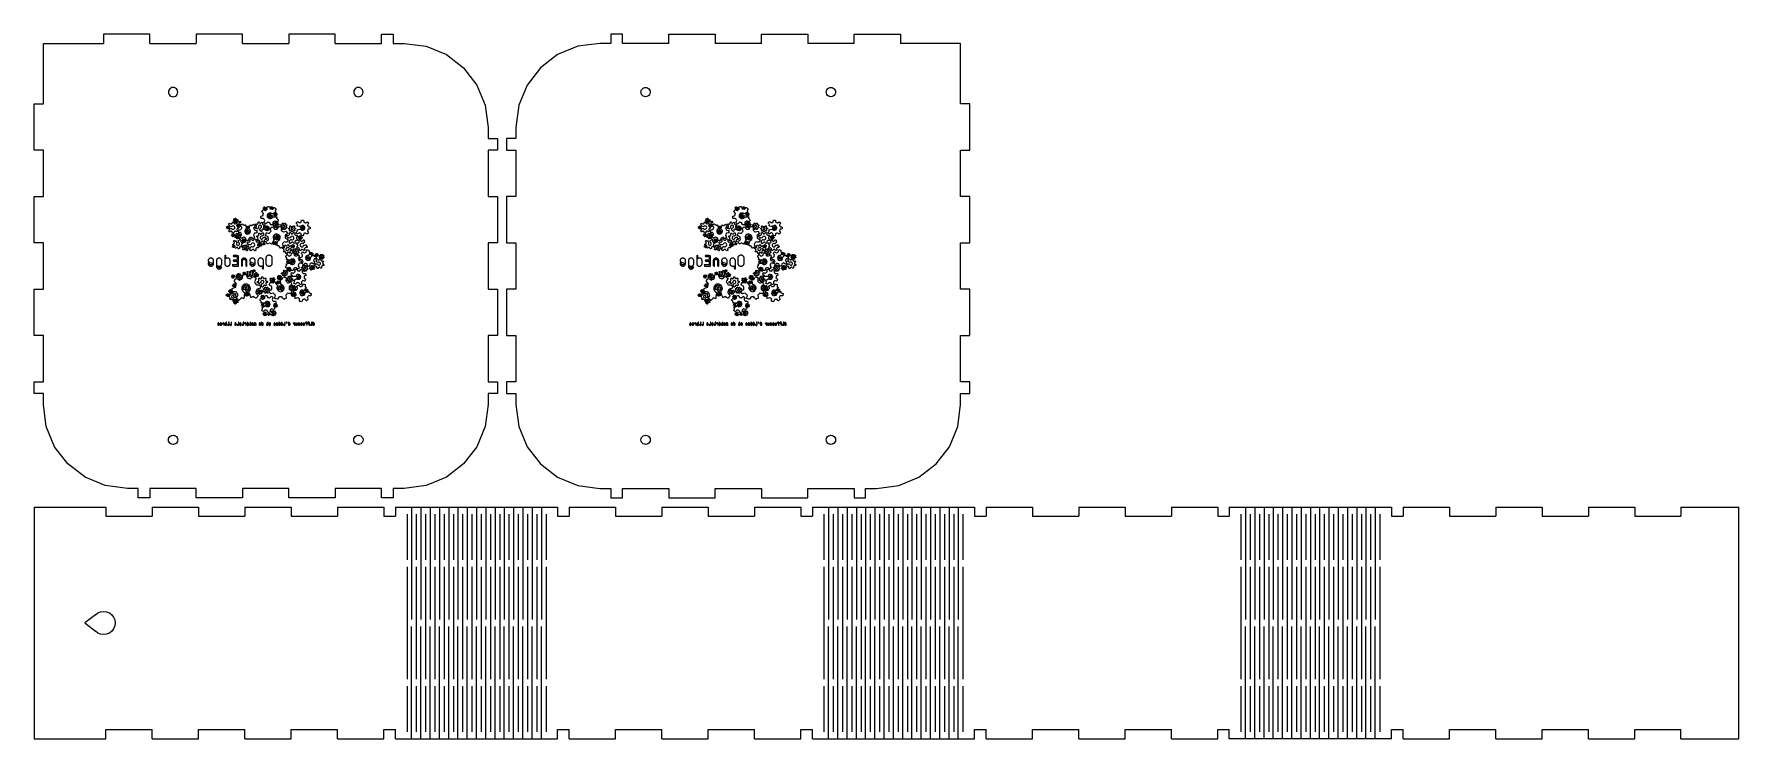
# Model space of a CAD drawing. Header units: metres. Extents: x 300 to 1036, y 0 to 304.
import ezdxf

# ---------------------------------------------------------------- set-up
doc = ezdxf.new("R2010")
doc.units = ezdxf.units.M

msp = doc.modelspace()

# ---------------------------------------------------------------- linework, layer by layer
at = {"layer": 'COMPONENT0'}
for p, q in [((602.32, 227.95), (602.52, 228.25)), ((602.52, 228.25), (602.67, 228.22)), ((602.67, 228.22), (603.14, 228.03)), ((602.7, 229), (602.72, 229.09)), ((602.77, 228.97), (602.7, 229)), ((602.72, 229.09), (602.73, 229.15)), ((602.73, 229.15), (602.83, 229.15)), ((602.75, 228.66), (602.82, 228.73)), ((602.78, 228.61), (602.75, 228.66)), ((602.84, 228.94), (602.77, 228.97)), ((602.83, 228.53), (602.78, 228.61)), ((602.82, 228.73), (602.87, 228.77)), ((602.83, 229.15), (602.9, 229.14)), ((602.89, 228.55), (602.83, 228.53)), ((602.86, 228.91), (602.84, 228.94)), ((602.86, 228.86), (602.86, 228.91)), ((602.87, 228.81), (602.86, 228.86)), ((602.87, 228.77), (602.87, 228.81)), ((602.96, 228.58), (602.89, 228.55)), ((602.9, 229.14), (602.93, 229.17)), ((602.93, 229.17), (602.96, 229.21)), ((602.95, 229.42), (603.01, 229.47)), ((602.98, 229.35), (602.95, 229.42)), ((602.96, 229.21), (602.99, 229.25)), ((603, 228.58), (602.96, 228.58)), ((603, 229.28), (602.98, 229.35)), ((602.99, 229.25), (603, 229.28)), ((603.04, 228.54), (603, 228.58)), ((603.01, 229.47), (603.07, 229.5)), ((603.08, 228.51), (603.04, 228.54)), ((603.07, 229.5), (603.13, 229.45)), ((603.11, 228.49), (603.08, 228.51)), ((603.1, 228.35), (603.11, 228.43)), ((603.1, 228.32), (603.1, 228.35)), ((603.15, 228.3), (603.1, 228.32)), ((603.11, 228.43), (603.11, 228.49)), ((603.13, 229.45), (603.19, 229.39)), ((603.16, 229.01), (603.14, 228.94)), ((603.14, 228.94), (603.15, 228.84)), ((603.15, 228.84), (603.22, 228.76)), ((603.22, 228.28), (603.15, 228.3)), ((603.2, 229.07), (603.16, 229.01)), ((603.19, 229.39), (603.24, 229.39)), ((603.26, 229.1), (603.2, 229.07)), ((603.22, 228.76), (603.31, 228.72)), ((603.25, 228.28), (603.22, 228.28)), ((603.24, 229.39), (603.27, 229.39)), ((603.27, 228.33), (603.25, 228.28)), ((603.28, 229.12), (603.26, 229.1)), ((603.27, 229.39), (603.29, 229.27)), ((603.31, 228.41), (603.27, 228.33)), ((603.29, 229.27), (603.28, 229.15)), ((603.28, 229.15), (603.28, 229.12)), ((603.31, 228.72), (603.42, 228.73)), ((603.33, 228.44), (603.31, 228.41)), ((603.39, 228.44), (603.33, 228.44)), ((603.44, 228.45), (603.39, 228.44)), ((603.42, 228.73), (603.49, 228.8)), ((603.48, 228.46), (603.44, 228.45)), ((603.47, 229.06), (603.52, 229.14)), ((603.51, 229.02), (603.47, 229.06)), ((603.52, 228.42), (603.48, 228.46)), ((603.49, 228.8), (603.53, 228.88)), ((603.53, 228.96), (603.51, 229.02)), ((603.52, 229.14), (603.57, 229.24)), ((603.57, 228.35), (603.52, 228.42)), ((603.53, 228.88), (603.53, 228.96)), ((603.57, 229.24), (603.59, 229.28)), ((603.6, 228.33), (603.57, 228.35)), ((603.59, 229.28), (603.61, 229.31)), ((603.64, 228.35), (603.6, 228.33)), ((603.61, 229.31), (603.64, 229.29)), ((603.64, 229.29), (603.66, 229.27)), ((603.7, 228.39), (603.64, 228.35)), ((603.66, 229.27), (603.68, 229.25)), ((603.7, 228.61), (603.67, 228.57)), ((603.67, 228.57), (603.68, 228.53)), ((603.68, 229.25), (603.73, 229.27)), ((603.68, 228.53), (603.71, 228.45)), ((603.74, 228.65), (603.7, 228.61)), ((603.73, 228.4), (603.7, 228.39)), ((603.71, 228.45), (603.73, 228.4)), ((603.72, 227.98), (603.98, 228.16)), ((603.73, 229.27), (603.82, 229.3)), ((603.76, 228.69), (603.74, 228.65)), ((603.81, 228.69), (603.76, 228.69)), ((603.83, 229.09), (603.8, 229.06)), ((603.8, 229.06), (603.81, 229.01)), ((603.81, 229.01), (603.81, 228.96)), ((603.81, 228.96), (603.82, 228.91)), ((603.89, 228.69), (603.81, 228.69)), ((603.82, 229.3), (603.85, 229.31)), ((603.82, 228.91), (603.86, 228.89)), ((603.89, 229.14), (603.83, 229.09)), ((603.85, 229.31), (603.87, 229.27)), ((603.86, 228.89), (603.94, 228.85)), ((603.87, 229.27), (603.91, 229.21)), ((603.93, 229.18), (603.89, 229.14)), ((603.94, 228.68), (603.89, 228.69)), ((603.91, 229.21), (603.93, 229.18)), ((603.94, 228.85), (603.98, 228.83)), ((603.95, 228.72), (603.94, 228.68)), ((603.97, 228.79), (603.95, 228.72)), ((603.98, 228.83), (603.97, 228.79)), ((603.98, 228.16), (604.25, 228.32)), ((604.25, 228.32), (604.36, 228.5)), ((604.36, 229.44), (604.46, 229.51)), ((604.36, 228.99), (604.36, 229.44)), ((604.36, 228.5), (604.36, 228.99)), ((604.46, 229.51), (604.87, 229.59)), ((604.87, 229.59), (605.25, 229.66)), ((605.25, 229.66), (605.34, 229.57)), ((605.34, 229.57), (605.52, 229.12)), ((605.52, 229.12), (605.7, 228.7)), ((605.7, 228.7), (605.9, 228.62)), ((605.85, 229.21), (605.86, 229.26)), ((605.85, 229.18), (605.85, 229.21)), ((605.88, 229.17), (605.85, 229.18)), ((605.86, 229.26), (605.87, 229.28)), ((605.87, 229.28), (605.9, 229.28)), ((605.93, 229.14), (605.88, 229.17)), ((605.9, 229.28), (605.96, 229.28)), ((605.9, 228.92), (605.92, 228.96)), ((605.93, 228.87), (605.9, 228.92)), ((605.9, 228.62), (606.21, 228.58)), ((605.92, 228.96), (605.96, 229)), ((605.96, 229.13), (605.93, 229.14)), ((605.95, 228.85), (605.93, 228.87)), ((605.97, 228.86), (605.95, 228.85)), ((605.96, 229.28), (606, 229.28)), ((605.97, 229.09), (605.96, 229.13)), ((605.96, 229), (605.98, 229.03)), ((605.97, 229.06), (605.97, 229.09)), ((605.98, 229.03), (605.97, 229.06)), ((606.03, 228.88), (605.97, 228.86)), ((606, 229.28), (606.01, 229.31)), ((606.01, 229.49), (606.07, 229.53)), ((606.03, 229.45), (606.01, 229.49)), ((606.01, 229.31), (606.03, 229.34)), ((606.05, 229.4), (606.03, 229.45)), ((606.03, 229.34), (606.06, 229.37)), ((606.07, 228.89), (606.03, 228.88)), ((606.06, 229.37), (606.05, 229.4)), ((606.07, 229.53), (606.1, 229.54)), ((606.1, 228.86), (606.07, 228.89)), ((606.1, 229.54), (606.12, 229.53)), ((606.13, 228.87), (606.1, 228.86)), ((606.12, 229.53), (606.16, 229.48)), ((606.14, 228.9), (606.13, 228.87)), ((606.18, 228.97), (606.14, 228.9)), ((606.16, 229.48), (606.19, 229.46)), ((606.19, 229.22), (606.16, 229.15)), ((606.16, 229.15), (606.16, 229.1)), ((606.16, 229.1), (606.18, 229.06)), ((606.18, 229.06), (606.21, 229.03)), ((606.21, 229.03), (606.18, 228.97)), ((606.19, 229.46), (606.22, 229.46)), ((606.24, 229.26), (606.19, 229.22)), ((606.21, 228.58), (606.51, 228.5)), ((606.22, 229.46), (606.25, 229.47)), ((606.31, 229.28), (606.24, 229.26)), ((606.25, 229.47), (606.29, 229.47)), ((606.29, 229.47), (606.3, 229.49)), ((606.3, 229.49), (606.33, 229.55)), ((606.38, 229.25), (606.31, 229.28)), ((606.33, 229.55), (606.35, 229.59)), ((606.34, 229), (606.4, 229.03)), ((606.34, 228.97), (606.34, 229)), ((606.35, 228.89), (606.34, 228.97)), ((606.35, 229.59), (606.41, 229.57)), ((606.35, 228.8), (606.35, 228.89)), ((606.38, 228.81), (606.35, 228.8)), ((606.43, 229.2), (606.38, 229.25)), ((606.42, 228.81), (606.38, 228.81)), ((606.4, 229.03), (606.43, 229.07)), ((606.41, 229.57), (606.45, 229.57)), ((606.46, 228.77), (606.42, 228.81)), ((606.44, 229.13), (606.43, 229.2)), ((606.43, 229.07), (606.44, 229.13)), ((606.45, 229.57), (606.45, 229.49)), ((606.45, 229.49), (606.45, 229.44)), ((606.45, 229.44), (606.47, 229.43)), ((606.51, 228.73), (606.46, 228.77)), ((606.47, 229.43), (606.5, 229.41)), ((606.5, 229.41), (606.53, 229.39)), ((606.55, 228.75), (606.51, 228.73)), ((606.51, 228.5), (606.71, 228.51)), ((606.53, 229.39), (606.61, 229.41)), ((606.59, 228.79), (606.55, 228.75)), ((606.58, 228.94), (606.56, 228.91)), ((606.56, 228.91), (606.57, 228.84)), ((606.57, 228.84), (606.59, 228.79)), ((606.61, 228.99), (606.58, 228.94)), ((606.61, 229.41), (606.65, 229.42)), ((606.66, 228.99), (606.61, 228.99)), ((606.66, 229.28), (606.62, 229.25)), ((606.62, 229.25), (606.63, 229.22)), ((606.63, 229.22), (606.64, 229.19)), ((606.64, 229.19), (606.64, 229.15)), ((606.64, 229.15), (606.7, 229.11)), ((606.65, 229.42), (606.69, 229.37)), ((606.71, 229.34), (606.66, 229.28)), ((606.73, 228.99), (606.66, 228.99)), ((606.69, 229.37), (606.71, 229.34)), ((606.7, 229.11), (606.75, 229.09)), ((606.71, 228.51), (607.05, 228.85)), ((606.74, 229.03), (606.73, 228.99)), ((606.75, 229.09), (606.74, 229.03)), ((607.05, 228.85), (607.39, 229.18)), ((607.39, 229.18), (607.5, 229.2)), ((607.5, 229.2), (607.83, 228.98)), ((607.83, 228.98), (608.17, 228.75)), ((608.03, 228.21), (607.84, 227.76)), ((608.21, 228.64), (608.03, 228.21)), ((608.17, 228.75), (608.21, 228.64)), ((586.83, 220.77), (586.85, 220.85)), ((586.85, 220.85), (586.87, 220.9)), ((586.87, 220.9), (586.97, 220.89)), ((586.97, 220.89), (587.04, 220.89)), ((587.04, 220.89), (587.06, 220.91)), ((587.06, 220.91), (587.1, 220.95)), ((587.1, 221.16), (587.17, 221.2)), ((587.12, 221.09), (587.1, 221.16)), ((587.1, 220.95), (587.13, 220.98)), ((587.14, 221.01), (587.12, 221.09)), ((587.13, 220.98), (587.14, 221.01)), ((587.17, 221.2), (587.23, 221.23)), ((587.23, 221.23), (587.29, 221.16)), ((587.29, 221.16), (587.33, 221.1)), ((587.33, 221.1), (587.37, 221.1)), ((587.4, 220.83), (587.33, 220.79)), ((587.37, 221.1), (587.42, 221.1)), ((587.47, 220.83), (587.4, 220.83)), ((587.42, 221.1), (587.46, 221.1)), ((587.46, 221.1), (587.49, 221.11)), ((587.53, 220.81), (587.47, 220.83)), ((587.49, 221.11), (587.53, 221.18)), ((587.53, 221.18), (587.57, 221.24)), ((587.56, 220.8), (587.53, 220.81)), ((587.58, 220.82), (587.56, 220.8)), ((587.57, 221.24), (587.64, 221.23)), ((587.67, 220.9), (587.58, 220.82)), ((587.64, 221.23), (587.7, 221.21)), ((587.75, 220.99), (587.67, 220.9)), ((587.7, 221.12), (587.69, 221.04)), ((587.69, 221.04), (587.73, 221)), ((587.7, 221.21), (587.7, 221.12)), ((587.73, 221), (587.75, 220.99)), ((587.76, 222.04), (587.88, 222.16)), ((587.84, 221.92), (587.76, 222.04)), ((588.02, 221.66), (587.84, 221.92)), ((587.88, 222.16), (588.08, 222.35)), ((587.99, 221.18), (588.03, 221.29)), ((588, 221.15), (587.99, 221.18)), ((588.06, 221.14), (588, 221.15)), ((588.13, 221.48), (588.02, 221.66)), ((588.03, 221.29), (588.08, 221.39)), ((588.1, 221.13), (588.06, 221.14)), ((588.08, 222.35), (588.17, 222.44)), ((588.08, 221.39), (588.13, 221.48)), ((588.26, 221.09), (588.1, 221.13)), ((588.17, 222.44), (588.33, 222.33)), ((588.67, 220.99), (588.26, 221.09)), ((588.33, 222.33), (588.59, 222.16)), ((588.59, 222.16), (588.73, 222.07)), ((588.98, 220.92), (588.67, 220.99)), ((588.73, 222.07), (588.89, 222.16)), ((588.89, 222.16), (589.07, 222.23)), ((589.01, 220.91), (588.98, 220.92)), ((589.13, 221.07), (589.01, 220.91)), ((589.07, 222.23), (589.25, 222.29)), ((589.34, 221.22), (589.13, 221.07)), ((589.25, 222.29), (589.28, 222.46)), ((589.28, 222.46), (589.34, 222.77)), ((589.34, 222.77), (589.38, 222.94)), ((589.6, 221.29), (589.34, 221.22)), ((589.38, 222.94), (589.52, 222.94)), ((589.52, 222.94), (589.79, 222.94)), ((589.95, 221.23), (589.6, 221.29)), ((589.79, 223.51), (589.82, 223.53)), ((589.8, 223.42), (589.79, 223.51)), ((589.79, 222.94), (589.95, 222.94)), ((589.83, 223.31), (589.8, 223.42)), ((589.82, 223.53), (589.94, 223.58)), ((589.84, 223.27), (589.83, 223.31)), ((589.95, 223.27), (589.84, 223.27)), ((589.91, 224.1), (589.97, 224.19)), ((589.91, 224.06), (589.91, 224.1)), ((589.99, 223.98), (589.91, 224.06)), ((589.94, 223.58), (590.04, 223.62)), ((590.08, 223.27), (589.95, 223.27)), ((589.95, 222.94), (589.98, 222.78)), ((590.25, 221), (589.95, 221.23)), ((589.97, 224.19), (590.03, 224.27)), ((589.98, 222.78), (590.04, 222.47)), ((590.08, 223.89), (589.99, 223.98)), ((590.03, 224.27), (590.06, 224.27)), ((590.04, 223.62), (590.06, 223.68)), ((590.04, 222.47), (590.08, 222.29)), ((590.06, 224.27), (590.18, 224.22)), ((590.06, 223.68), (590.07, 223.76)), ((590.07, 223.76), (590.09, 223.84)), ((590.09, 223.84), (590.08, 223.89)), ((590.13, 223.25), (590.08, 223.27)), ((590.08, 222.29), (590.25, 222.24)), ((590.17, 223.18), (590.13, 223.25)), ((590.15, 222.8), (590.17, 222.84)), ((590.22, 222.75), (590.15, 222.8)), ((590.22, 223.11), (590.17, 223.18)), ((590.17, 222.84), (590.22, 222.97)), ((590.18, 224.22), (590.29, 224.17)), ((590.26, 223.06), (590.22, 223.11)), ((590.22, 222.97), (590.26, 223.06)), ((590.32, 222.69), (590.22, 222.75)), ((590.25, 222.24), (590.43, 222.17)), ((590.4, 220.65), (590.25, 221)), ((590.29, 224.17), (590.34, 224.2)), ((590.35, 222.67), (590.32, 222.69)), ((590.34, 224.2), (590.4, 224.24)), ((590.42, 222.73), (590.35, 222.67)), ((590.4, 224.24), (590.47, 224.29)), ((590.52, 222.83), (590.42, 222.73)), ((590.43, 222.17), (590.59, 222.08)), ((590.47, 224.29), (590.51, 224.33)), ((590.51, 224.57), (590.53, 224.6)), ((590.51, 224.45), (590.51, 224.57)), ((590.51, 224.33), (590.51, 224.45)), ((590.54, 223.73), (590.51, 223.57)), ((590.51, 223.57), (590.56, 223.41)), ((590.57, 222.86), (590.52, 222.83)), ((590.53, 224.6), (590.63, 224.62)), ((590.61, 223.84), (590.54, 223.73)), ((590.56, 223.41), (590.69, 223.3)), ((590.65, 222.84), (590.57, 222.86)), ((590.59, 222.08), (590.73, 222.15)), ((590.71, 223.89), (590.61, 223.84)), ((590.63, 224.62), (590.73, 224.64)), ((590.73, 222.82), (590.65, 222.84)), ((590.69, 223.3), (590.85, 223.27)), ((590.82, 223.92), (590.71, 223.89)), ((590.73, 224.64), (590.76, 224.62)), ((590.8, 222.82), (590.73, 222.82)), ((590.73, 222.15), (590.99, 222.33)), ((590.76, 224.62), (590.81, 224.51)), ((590.84, 222.73), (590.8, 222.82)), ((590.81, 224.51), (590.85, 224.39)), ((590.86, 223.93), (590.82, 223.92)), ((590.89, 222.6), (590.84, 222.73)), ((590.85, 224.39), (590.89, 224.37)), ((590.85, 223.27), (591.01, 223.32)), ((590.88, 223.98), (590.86, 223.93)), ((590.94, 224.17), (590.88, 223.98)), ((590.89, 224.37), (590.93, 224.36)), ((590.91, 222.55), (590.89, 222.6)), ((590.98, 222.57), (590.91, 222.55)), ((590.93, 224.36), (590.98, 224.36)), ((591.01, 224.35), (590.94, 224.17)), ((590.98, 224.36), (591.01, 224.35)), ((591.1, 222.59), (590.98, 222.57)), ((590.99, 222.33), (591.15, 222.44)), ((591.01, 223.32), (591.11, 223.44)), ((591.15, 222.6), (591.1, 222.59)), ((591.11, 223.44), (591.15, 223.55)), ((591.12, 223.74), (591.23, 223.84)), ((591.15, 223.66), (591.12, 223.74)), ((591.15, 223.55), (591.15, 223.66)), ((591.16, 222.89), (591.15, 222.82)), ((591.15, 222.82), (591.15, 222.68)), ((591.15, 222.68), (591.15, 222.6)), ((591.15, 222.44), (591.24, 222.35)), ((591.23, 222.93), (591.16, 222.89)), ((591.31, 221.66), (591.19, 221.49)), ((591.19, 221.49), (591.27, 221.34)), ((591.23, 223.84), (591.37, 223.97)), ((591.3, 222.97), (591.23, 222.93)), ((591.24, 222.35), (591.43, 222.16)), ((591.27, 221.34), (591.34, 221.17)), ((591.36, 223.02), (591.3, 222.97)), ((591.48, 221.92), (591.31, 221.66)), ((591.34, 221.17), (591.4, 220.99)), ((591.43, 222.99), (591.36, 223.02)), ((591.37, 223.97), (591.42, 224.01)), ((591.4, 220.99), (591.53, 220.93)), ((591.42, 224.01), (591.45, 224.04)), ((591.56, 222.94), (591.43, 222.99)), ((591.43, 222.16), (591.56, 222.04)), ((591.45, 224.04), (591.49, 224)), ((591.56, 222.04), (591.48, 221.92)), ((591.49, 224), (591.52, 223.96)), ((591.52, 223.96), (591.54, 223.92)), ((591.53, 220.93), (591.83, 220.87)), ((591.54, 223.92), (591.63, 223.92)), ((591.58, 223.4), (591.56, 223.32)), ((591.56, 223.32), (591.61, 223.27)), ((591.63, 222.91), (591.56, 222.94)), ((591.6, 223.48), (591.58, 223.4)), ((591.61, 223.56), (591.6, 223.48)), ((591.67, 223.59), (591.61, 223.56)), ((591.61, 223.27), (591.71, 223.17)), ((591.62, 221.68), (591.64, 221.75)), ((591.62, 221.65), (591.62, 221.68)), ((591.67, 221.63), (591.62, 221.65)), ((591.63, 223.92), (591.77, 223.92)), ((591.66, 222.97), (591.63, 222.91)), ((591.64, 221.75), (591.65, 221.8)), ((591.65, 221.8), (591.67, 221.8)), ((591.73, 223.06), (591.66, 222.97)), ((591.8, 223.64), (591.67, 223.59)), ((591.67, 221.8), (591.75, 221.8)), ((591.75, 221.6), (591.67, 221.63)), ((591.69, 221.32), (591.71, 221.34)), ((591.71, 221.28), (591.69, 221.32)), ((591.71, 223.17), (591.76, 223.12)), ((591.71, 221.34), (591.77, 221.4)), ((591.75, 221.22), (591.71, 221.28)), ((591.76, 223.12), (591.73, 223.06)), ((591.75, 221.8), (591.82, 221.8)), ((591.78, 221.58), (591.75, 221.6)), ((591.77, 221.2), (591.75, 221.22)), ((591.77, 223.92), (591.83, 223.92)), ((591.77, 221.4), (591.81, 221.44)), ((591.82, 221.22), (591.77, 221.2)), ((591.78, 221.53), (591.78, 221.58)), ((591.79, 221.48), (591.78, 221.53)), ((591.81, 221.44), (591.79, 221.48)), ((591.88, 223.67), (591.8, 223.64)), ((591.82, 221.8), (591.84, 221.83)), ((591.89, 221.25), (591.82, 221.22)), ((591.83, 223.92), (591.84, 223.84)), ((591.83, 220.87), (592.05, 220.83)), ((591.84, 223.84), (591.86, 223.73)), ((591.84, 222.08), (591.91, 222.13)), ((591.86, 222.02), (591.84, 222.08)), ((591.84, 221.83), (591.86, 221.88)), ((591.86, 223.73), (591.88, 223.67)), ((591.89, 221.95), (591.86, 222.02)), ((591.86, 221.88), (591.89, 221.91)), ((591.89, 221.91), (591.89, 221.95)), ((591.93, 221.26), (591.89, 221.25)), ((591.91, 222.13), (591.95, 222.17)), ((591.97, 221.23), (591.93, 221.26)), ((591.95, 222.17), (592.03, 222.1)), ((592.01, 221.2), (591.97, 221.23)), ((592.05, 221.18), (592.01, 221.2)), ((592.03, 222.1), (592.08, 222.05)), ((592.08, 221.71), (592.05, 221.62)), ((592.05, 221.62), (592.07, 221.52)), ((592.05, 221.13), (592.05, 221.18)), ((592.05, 221.05), (592.05, 221.13)), ((592.06, 221.01), (592.05, 221.05)), ((592.05, 220.83), (592.06, 220.73)), ((592.09, 221), (592.06, 221.01)), ((592.07, 221.52), (592.14, 221.45)), ((592.08, 222.05), (592.11, 222.06)), ((592.15, 221.78), (592.08, 221.71)), ((592.16, 220.99), (592.09, 221)), ((592.11, 222.06), (592.16, 222.07)), ((592.14, 221.45), (592.23, 221.41)), ((592.25, 221.8), (592.15, 221.78)), ((592.16, 222.07), (592.21, 222.07)), ((592.2, 220.98), (592.16, 220.99)), ((592.22, 221.02), (592.2, 220.98)), ((592.21, 222.07), (592.23, 222.09)), ((592.25, 221.1), (592.22, 221.02)), ((592.23, 222.09), (592.26, 222.16)), ((592.23, 221.41), (592.29, 221.42)), ((592.33, 221.78), (592.25, 221.8)), ((592.27, 221.14), (592.25, 221.1)), ((592.26, 222.16), (592.29, 222.23)), ((592.31, 221.15), (592.27, 221.14)), ((592.29, 223.1), (592.31, 223.13)), ((592.29, 223.06), (592.29, 223.1)), ((592.33, 223.03), (592.29, 223.06)), ((592.29, 222.23), (592.37, 222.22)), ((592.29, 221.42), (592.36, 221.45)), ((592.31, 223.13), (592.35, 223.14)), ((592.36, 221.15), (592.31, 221.15)), ((592.36, 223.01), (592.33, 223.03)), ((592.38, 221.75), (592.33, 221.78)), ((592.35, 223.14), (592.4, 223.12)), ((592.35, 222.97), (592.36, 223.01)), ((592.36, 222.95), (592.35, 222.97)), ((592.39, 222.95), (592.36, 222.95)), ((592.36, 221.45), (592.39, 221.48)), ((592.41, 221.17), (592.36, 221.15)), ((592.37, 222.22), (592.43, 222.21)), ((592.42, 221.69), (592.38, 221.75)), ((592.45, 222.95), (592.39, 222.95)), ((592.39, 222.76), (592.45, 222.8)), ((592.41, 222.74), (592.39, 222.76)), ((592.39, 221.48), (592.48, 221.44)), ((592.4, 223.12), (592.44, 223.14)), ((592.4, 222.62), (592.41, 222.67)), ((592.43, 222.6), (592.4, 222.62)), ((592.42, 222.72), (592.41, 222.74)), ((592.41, 222.67), (592.42, 222.72)), ((592.44, 221.14), (592.41, 221.17)), ((592.44, 221.67), (592.42, 221.69)), ((592.47, 222.59), (592.43, 222.6)), ((592.43, 222.21), (592.44, 222.12)), ((592.44, 223.14), (592.47, 223.15)), ((592.44, 222.12), (592.44, 222.04)), ((592.44, 222.04), (592.46, 222.02)), ((592.47, 221.67), (592.44, 221.67)), ((592.5, 221.08), (592.44, 221.14)), ((592.51, 222.95), (592.45, 222.95)), ((592.45, 222.8), (592.52, 222.83)), ((592.46, 222.02), (592.51, 222)), ((592.47, 223.15), (592.49, 223.17)), ((592.5, 222.62), (592.47, 222.59)), ((592.59, 221.68), (592.47, 221.67)), ((592.48, 221.44), (592.58, 221.4)), ((592.49, 223.27), (592.55, 223.29)), ((592.49, 223.25), (592.49, 223.27)), ((592.49, 223.2), (592.49, 223.25)), ((592.49, 223.17), (592.49, 223.2)), ((592.55, 222.65), (592.5, 222.62)), ((592.54, 221.05), (592.5, 221.08)), ((592.52, 222.98), (592.51, 222.95)), ((592.51, 222), (592.54, 221.97)), ((592.55, 223.01), (592.52, 222.98)), ((592.52, 222.83), (592.55, 222.83)), ((592.54, 221.97), (592.57, 221.96)), ((592.56, 221.07), (592.54, 221.05)), ((592.55, 223.29), (592.58, 223.27)), ((592.58, 223.03), (592.55, 223.01)), ((592.55, 222.83), (592.58, 222.81)), ((592.58, 222.65), (592.55, 222.65)), ((592.62, 221.11), (592.56, 221.07)), ((592.57, 221.96), (592.64, 221.99)), ((592.58, 223.27), (592.6, 223.23)), ((592.64, 223.04), (592.58, 223.03)), ((592.58, 222.81), (592.62, 222.81)), ((592.63, 222.64), (592.58, 222.65)), ((592.58, 221.4), (592.62, 221.38)), ((592.7, 221.7), (592.59, 221.68)), ((592.61, 221.31), (592.59, 221.29)), ((592.59, 221.29), (592.61, 221.24)), ((592.6, 223.23), (592.62, 223.2)), ((592.63, 221.34), (592.61, 221.31)), ((592.61, 221.24), (592.64, 221.17)), ((592.62, 223.2), (592.64, 223.2)), ((592.62, 222.81), (592.67, 222.82)), ((592.62, 221.38), (592.64, 221.37)), ((592.66, 221.13), (592.62, 221.11)), ((592.65, 222.6), (592.63, 222.64)), ((592.64, 221.37), (592.63, 221.34)), ((592.64, 223.2), (592.67, 223.2)), ((592.69, 223.01), (592.64, 223.04)), ((592.64, 221.99), (592.71, 222.02)), ((592.64, 221.17), (592.66, 221.13)), ((592.67, 222.55), (592.65, 222.6)), ((592.67, 223.2), (592.7, 223.19)), ((592.67, 222.82), (592.71, 222.85)), ((592.71, 222.56), (592.67, 222.55)), ((592.73, 222.97), (592.69, 223.01)), ((592.75, 221.84), (592.69, 221.78)), ((592.69, 221.78), (592.7, 221.73)), ((592.7, 223.19), (592.75, 223.24)), ((592.7, 221.73), (592.7, 221.7)), ((592.71, 222.85), (592.74, 222.91)), ((592.75, 222.58), (592.71, 222.56)), ((592.71, 222.02), (592.76, 221.96)), ((592.74, 222.91), (592.73, 222.97)), ((592.75, 223.24), (592.77, 223.26)), ((592.76, 222.68), (592.75, 222.62)), ((592.75, 222.62), (592.75, 222.58)), ((592.8, 221.91), (592.75, 221.84)), ((592.78, 222.7), (592.76, 222.68)), ((592.76, 221.96), (592.8, 221.91)), ((592.77, 223.26), (592.83, 223.23)), ((592.82, 222.73), (592.78, 222.7)), ((592.83, 223.15), (592.81, 223.12)), ((592.81, 223.12), (592.85, 223.08)), ((592.86, 222.71), (592.82, 222.73)), ((592.83, 223.23), (592.85, 223.22)), ((592.85, 223.22), (592.83, 223.15)), ((592.85, 223.08), (592.87, 223.06)), ((592.92, 222.7), (592.86, 222.71)), ((592.87, 223.06), (592.93, 223.05)), ((592.9, 222.93), (592.89, 222.88)), ((592.89, 222.88), (592.89, 222.85)), ((592.89, 222.85), (592.93, 222.8)), ((592.93, 222.94), (592.9, 222.93)), ((592.94, 222.72), (592.92, 222.7)), ((592.92, 221.46), (592.93, 221.57)), ((593.17, 221.06), (592.92, 221.46)), ((592.93, 223.05), (592.97, 223.06)), ((592.99, 222.97), (592.93, 222.94)), ((592.93, 222.8), (592.96, 222.77)), ((592.93, 221.57), (593.22, 221.84)), ((592.96, 222.77), (592.94, 222.72)), ((592.97, 223.06), (592.98, 223)), ((592.98, 223), (592.99, 222.97)), ((593.42, 220.66), (593.17, 221.06)), ((593.22, 221.84), (593.51, 222.12)), ((593.51, 222.12), (593.63, 222.13)), ((593.63, 222.13), (594, 221.86)), ((594, 221.86), (594.39, 221.57)), ((594.39, 221.57), (594.55, 221.56)), ((594.55, 221.56), (594.72, 221.64)), ((594.72, 221.64), (594.89, 221.72)), ((594.89, 221.72), (595, 221.75)), ((595, 221.75), (595.02, 221.67)), ((595.02, 221.67), (595.15, 221.03)), ((595.15, 221.03), (595.3, 220.29)), ((595.37, 220.82), (595.47, 220.84)), ((595.37, 220.76), (595.37, 220.82)), ((595.47, 220.84), (595.54, 220.85)), ((595.53, 221.12), (595.58, 221.18)), ((595.57, 221.06), (595.53, 221.12)), ((595.54, 220.85), (595.56, 220.88)), ((595.56, 220.88), (595.57, 220.92)), ((595.6, 221), (595.57, 221.06)), ((595.57, 220.92), (595.6, 220.97)), ((595.58, 221.18), (595.63, 221.23)), ((595.6, 220.97), (595.6, 221)), ((595.63, 221.23), (595.7, 221.18)), ((595.7, 221.18), (595.76, 221.14)), ((595.76, 221.14), (595.81, 221.15)), ((595.81, 221.15), (595.84, 221.16)), ((595.84, 220.83), (595.81, 220.77)), ((595.84, 221.16), (595.88, 221.05)), ((595.89, 220.88), (595.84, 220.83)), ((595.88, 221.05), (595.9, 220.93)), ((595.91, 220.9), (595.89, 220.88)), ((595.9, 220.93), (595.91, 220.9)), ((596.1, 220.88), (596.13, 220.97)), ((596.14, 220.84), (596.1, 220.88)), ((596.13, 220.97), (596.16, 221.07)), ((596.17, 220.79), (596.14, 220.84)), ((596.16, 221.07), (596.17, 221.11)), ((596.17, 221.11), (596.18, 221.14)), ((596.18, 221.14), (596.21, 221.13)), ((596.21, 221.13), (596.24, 221.11)), ((596.24, 221.11), (596.26, 221.1)), ((596.26, 221.1), (596.31, 221.13)), ((596.31, 221.13), (596.38, 221.17)), ((596.38, 221.17), (596.41, 221.19)), ((596.41, 221.19), (596.44, 221.15)), ((596.43, 220.97), (596.41, 220.93)), ((596.41, 220.93), (596.43, 220.89)), ((596.48, 221.03), (596.43, 220.97)), ((596.43, 220.89), (596.44, 220.84)), ((596.44, 221.15), (596.49, 221.1)), ((596.44, 220.84), (596.45, 220.8)), ((596.51, 221.07), (596.48, 221.03)), ((596.49, 221.1), (596.51, 221.07)), ((596.73, 220.55), (596.92, 221.22)), ((596.92, 221.22), (596.99, 221.49)), ((596.99, 221.49), (597.01, 221.55)), ((597.01, 221.55), (597.04, 221.65)), ((597.04, 221.65), (597.08, 221.68)), ((597.08, 221.68), (597.26, 221.6)), ((597.26, 221.6), (597.43, 221.5)), ((597.43, 221.5), (597.58, 221.41)), ((597.58, 221.41), (597.87, 221.6)), ((597.87, 221.6), (598.32, 221.87)), ((598.32, 221.87), (598.52, 222)), ((598.52, 222), (598.71, 221.79)), ((598.98, 221.05), (598.67, 220.62)), ((598.71, 221.79), (599.02, 221.46)), ((599.16, 221.31), (598.98, 221.05)), ((599.02, 221.46), (599.16, 221.31)), ((599.31, 221.7), (599.37, 221.81)), ((599.43, 221.61), (599.31, 221.7)), ((599.37, 221.81), (599.48, 222.02)), ((599.64, 221.43), (599.43, 221.61)), ((599.48, 222.02), (599.54, 222.14)), ((599.54, 222.14), (599.68, 222.1)), ((599.6, 220.77), (599.72, 220.85)), ((599.77, 221.33), (599.64, 221.43)), ((599.68, 222.1), (599.94, 222.02)), ((599.72, 221.01), (599.74, 221.17)), ((599.72, 220.85), (599.72, 221.01)), ((599.74, 221.17), (599.77, 221.33)), ((599.94, 222.02), (600.1, 221.98)), ((600.1, 221.98), (600.21, 222.09)), ((600.21, 222.09), (600.34, 222.2)), ((600.34, 222.2), (600.47, 222.29)), ((600.42, 222.87), (600.52, 222.91)), ((600.44, 222.7), (600.42, 222.87)), ((600.47, 222.43), (600.44, 222.7)), ((600.47, 222.29), (600.47, 222.43)), ((600.52, 222.91), (600.74, 222.98)), ((600.68, 221.2), (600.63, 220.98)), ((600.63, 220.98), (600.67, 220.75)), ((600.87, 221.45), (600.68, 221.2)), ((600.74, 222.98), (600.89, 223.02)), ((601.17, 221.59), (600.87, 221.45)), ((600.89, 223.02), (600.95, 222.92)), ((600.95, 222.92), (601.08, 222.68)), ((601.08, 222.68), (601.17, 222.52)), ((601.17, 222.52), (601.31, 222.52)), ((601.5, 221.57), (601.17, 221.59)), ((601.31, 222.52), (601.48, 222.51)), ((601.48, 222.51), (601.64, 222.48)), ((601.78, 221.38), (601.5, 221.57)), ((601.58, 225.32), (601.74, 225.41)), ((601.64, 225), (601.58, 225.32)), ((601.73, 224.57), (601.64, 225)), ((601.64, 222.48), (601.74, 222.55)), ((601.77, 224.41), (601.73, 224.57)), ((601.74, 225.41), (602.22, 225.6)), ((601.74, 222.55), (601.91, 222.77)), ((602.15, 224.4), (601.77, 224.41)), ((601.92, 221.08), (601.78, 221.38)), ((601.9, 220.75), (601.92, 221.08)), ((601.91, 222.77), (602.03, 222.92)), ((602.03, 227.46), (602.08, 227.59)), ((602.32, 227.18), (602.03, 227.46)), ((602.03, 222.92), (602.11, 222.88)), ((602.08, 227.59), (602.32, 227.95)), ((602.11, 222.88), (602.31, 222.78)), ((602.67, 224.4), (602.15, 224.4)), ((602.22, 225.6), (602.58, 225.75)), ((602.31, 222.78), (602.47, 222.7)), ((602.37, 222.34), (602.31, 222.15)), ((602.31, 222.15), (602.4, 222.05)), ((602.68, 226.81), (602.32, 227.18)), ((602.45, 222.6), (602.37, 222.34)), ((602.4, 222.05), (602.51, 221.93)), ((602.47, 222.7), (602.45, 222.6)), ((602.51, 221.93), (602.61, 221.79)), ((602.58, 225.75), (602.62, 226)), ((602.61, 221.79), (602.71, 221.76)), ((602.62, 226), (602.68, 226.31)), ((602.89, 224.35), (602.67, 224.4)), ((602.77, 226.62), (602.68, 226.81)), ((602.68, 226.31), (602.77, 226.62)), ((602.71, 221.76), (602.98, 221.79)), ((602.85, 220.96), (602.84, 220.79)), ((602.86, 221.07), (602.85, 220.96)), ((603.06, 221.18), (602.86, 221.07)), ((603.05, 224.07), (602.89, 224.35)), ((602.98, 222.58), (603.06, 222.79)), ((603.22, 222.42), (602.98, 222.58)), ((602.98, 221.79), (603.19, 221.81)), ((603.23, 223.81), (603.05, 224.07)), ((603.06, 222.79), (603.26, 223.27)), ((603.29, 221.31), (603.06, 221.18)), ((603.14, 228.03), (603.53, 227.86)), ((603.19, 221.81), (603.23, 221.75)), ((603.6, 222.16), (603.22, 222.42)), ((603.4, 223.6), (603.23, 223.81)), ((603.23, 221.75), (603.3, 221.54)), ((603.26, 223.27), (603.4, 223.6)), ((603.35, 221.36), (603.29, 221.31)), ((603.3, 221.54), (603.35, 221.36)), ((603.42, 220.79), (603.47, 220.85)), ((603.47, 220.85), (603.55, 220.94)), ((603.53, 227.86), (603.72, 227.98)), ((603.55, 220.94), (603.59, 220.98)), ((603.59, 220.98), (603.66, 220.94)), ((603.77, 222.05), (603.6, 222.16)), ((603.66, 220.94), (603.78, 220.86)), ((604, 222.29), (603.77, 222.05)), ((603.78, 220.86), (603.84, 220.83)), ((603.84, 220.83), (603.91, 220.88)), ((603.91, 220.88), (603.99, 220.91)), ((603.99, 220.91), (604.06, 220.94)), ((604.37, 222.66), (604, 222.29)), ((604.06, 220.94), (604.08, 221.02)), ((604.08, 221.02), (604.09, 221.16)), ((604.09, 221.16), (604.1, 221.23)), ((604.1, 221.23), (604.17, 221.24)), ((604.17, 221.24), (604.29, 221.24)), ((604.29, 221.24), (604.35, 221.25)), ((604.35, 221.25), (604.37, 221.18)), ((604.64, 226.44), (604.37, 225.88)), ((604.37, 225.88), (604.42, 225.22)), ((604.57, 222.83), (604.37, 222.66)), ((604.37, 221.18), (604.41, 221.04)), ((604.41, 221.04), (604.43, 220.96)), ((604.42, 225.22), (604.78, 224.7)), ((604.43, 220.96), (604.51, 220.94)), ((604.51, 220.94), (604.59, 220.92)), ((604.87, 222.74), (604.57, 222.83)), ((604.59, 220.92), (604.66, 220.88)), ((604.6, 225.75), (604.64, 225.77)), ((604.6, 225.66), (604.6, 225.75)), ((604.6, 225.55), (604.6, 225.66)), ((604.61, 225.52), (604.6, 225.55)), ((604.71, 225.5), (604.61, 225.52)), ((605.16, 226.81), (604.64, 226.44)), ((604.64, 225.77), (604.76, 225.79)), ((604.66, 220.88), (604.72, 220.92)), ((604.84, 225.47), (604.71, 225.5)), ((604.72, 220.92), (604.83, 221)), ((604.76, 225.79), (604.87, 225.81)), ((604.78, 224.7), (605.35, 224.42)), ((604.82, 226.26), (604.83, 226.29)), ((604.89, 226.16), (604.82, 226.26)), ((604.82, 225.01), (604.84, 225.05)), ((604.87, 224.95), (604.82, 225.01)), ((604.83, 226.29), (604.91, 226.36)), ((604.83, 221), (604.9, 221.06)), ((604.88, 225.44), (604.84, 225.47)), ((604.84, 225.05), (604.91, 225.16)), ((604.87, 225.81), (604.89, 225.86)), ((604.95, 224.87), (604.87, 224.95)), ((605.18, 222.68), (604.87, 222.74)), ((604.91, 225.37), (604.88, 225.44)), ((604.95, 226.06), (604.89, 226.16)), ((604.89, 225.86), (604.92, 225.94)), ((604.9, 221.06), (604.94, 221.02)), ((604.91, 226.36), (604.98, 226.43)), ((604.94, 225.29), (604.91, 225.37)), ((604.91, 225.16), (604.97, 225.24)), ((604.92, 225.94), (604.96, 226.01)), ((604.97, 225.24), (604.94, 225.29)), ((604.94, 221.02), (605.03, 220.94)), ((604.96, 226.01), (604.95, 226.06)), ((604.99, 224.84), (604.95, 224.87)), ((604.98, 226.43), (605.01, 226.42)), ((605.06, 224.89), (604.99, 224.84)), ((605.06, 220.84), (604.99, 220.72)), ((605.01, 226.42), (605.11, 226.35)), ((605.03, 220.94), (605.09, 220.89)), ((605.17, 224.97), (605.06, 224.89)), ((605.09, 220.89), (605.06, 220.84)), ((605.11, 226.35), (605.21, 226.29)), ((605.67, 226.89), (605.16, 226.81)), ((605.23, 224.99), (605.17, 224.97)), ((605.49, 222.65), (605.18, 222.68)), ((605.21, 226.29), (605.26, 226.3)), ((605.3, 224.95), (605.23, 224.99)), ((605.26, 226.3), (605.33, 226.34)), ((605.36, 225.82), (605.3, 225.67)), ((605.3, 225.67), (605.32, 225.51)), ((605.37, 224.92), (605.3, 224.95)), ((605.32, 225.51), (605.43, 225.38)), ((605.33, 226.34), (605.4, 226.36)), ((605.35, 224.42), (605.95, 224.45)), ((605.45, 225.91), (605.36, 225.82)), ((605.44, 224.9), (605.37, 224.92)), ((605.4, 226.36), (605.45, 226.39)), ((605.43, 225.38), (605.57, 225.32)), ((605.46, 224.81), (605.44, 224.9)), ((605.45, 226.39), (605.47, 226.51)), ((605.55, 225.94), (605.45, 225.91)), ((605.48, 224.68), (605.46, 224.81)), ((605.47, 226.51), (605.49, 226.63)), ((605.49, 224.63), (605.48, 224.68)), ((605.49, 226.63), (605.51, 226.65)), ((605.57, 224.63), (605.49, 224.63)), ((605.6, 222.36), (605.49, 222.65)), ((605.51, 226.65), (605.61, 226.65)), ((605.66, 225.95), (605.55, 225.94)), ((605.57, 225.32), (605.73, 225.35)), ((605.68, 224.63), (605.57, 224.63)), ((605.81, 221.87), (605.6, 222.36)), ((605.61, 226.65), (605.72, 226.65)), ((605.7, 225.95), (605.66, 225.95)), ((606.08, 226.79), (605.67, 226.89)), ((605.73, 224.63), (605.68, 224.63)), ((605.73, 226), (605.7, 225.95)), ((605.72, 226.65), (605.74, 226.63)), ((605.83, 226.16), (605.73, 226)), ((605.73, 225.35), (605.85, 225.43)), ((605.75, 224.71), (605.73, 224.63)), ((605.74, 226.63), (605.76, 226.51)), ((605.77, 224.84), (605.75, 224.71)), ((605.76, 226.51), (605.78, 226.39)), ((605.79, 224.9), (605.77, 224.84)), ((605.78, 226.39), (605.81, 226.36)), ((605.87, 224.93), (605.79, 224.9)), ((605.81, 226.36), (605.86, 226.35)), ((605.91, 221.62), (605.81, 221.87)), ((605.93, 226.32), (605.83, 226.16)), ((605.85, 225.43), (605.91, 225.53)), ((605.86, 226.35), (605.9, 226.33)), ((605.94, 224.96), (605.87, 224.93)), ((605.9, 226.33), (605.93, 226.32)), ((605.91, 225.72), (606.04, 225.8)), ((605.93, 225.64), (605.91, 225.72)), ((605.91, 225.53), (605.93, 225.64)), ((606.16, 221.67), (605.91, 221.62)), ((606.01, 224.99), (605.94, 224.96)), ((605.95, 224.45), (606.34, 224.64)), ((606.07, 224.95), (606.01, 224.99)), ((606.04, 225.8), (606.19, 225.89)), ((606.18, 224.88), (606.07, 224.95)), ((606.44, 226.56), (606.08, 226.79)), ((606.61, 221.75), (606.16, 221.67)), ((606.24, 224.84), (606.18, 224.88)), ((606.19, 225.89), (606.25, 225.93)), ((606.29, 224.88), (606.24, 224.84)), ((606.25, 225.93), (606.29, 225.95)), ((606.29, 225.31), (606.26, 225.24)), ((606.26, 225.24), (606.3, 225.18)), ((606.29, 225.95), (606.32, 225.9)), ((606.32, 225.38), (606.29, 225.31)), ((606.37, 224.96), (606.29, 224.88)), ((606.3, 225.18), (606.37, 225.07)), ((606.32, 225.9), (606.34, 225.85)), ((606.35, 225.46), (606.32, 225.38)), ((606.34, 225.85), (606.35, 225.81)), ((606.34, 224.64), (606.64, 224.96)), ((606.35, 225.81), (606.43, 225.79)), ((606.41, 225.47), (606.35, 225.46)), ((606.37, 225.07), (606.41, 225.01)), ((606.41, 225.01), (606.37, 224.96)), ((606.54, 225.5), (606.41, 225.47)), ((606.43, 225.79), (606.56, 225.77)), ((606.43, 220.71), (606.74, 220.88)), ((606.54, 226.47), (606.44, 226.56)), ((606.57, 226.48), (606.54, 226.47)), ((606.62, 225.52), (606.54, 225.5)), ((606.56, 225.77), (606.62, 225.75)), ((606.6, 226.49), (606.57, 226.48)), ((606.78, 226.58), (606.6, 226.49)), ((606.84, 221.8), (606.61, 221.75)), ((606.62, 225.75), (606.62, 225.68)), ((606.62, 225.68), (606.62, 225.57)), ((606.62, 225.57), (606.62, 225.52)), ((606.64, 224.96), (606.78, 225.25)), ((606.74, 220.88), (606.92, 220.67)), ((607.47, 226.9), (606.78, 226.58)), ((606.78, 225.25), (606.84, 225.25)), ((606.84, 225.25), (606.87, 225.25)), ((606.85, 222.62), (606.84, 222.09)), ((606.84, 222.09), (606.84, 221.8)), ((607.12, 223.06), (606.85, 222.92)), ((606.85, 222.92), (606.85, 222.62)), ((606.87, 225.25), (607.37, 225.23)), ((607.02, 221.62), (607.08, 221.65)), ((607.04, 221.54), (607.02, 221.62)), ((607.06, 221.4), (607.04, 221.54)), ((607.07, 221.34), (607.06, 221.4)), ((607.17, 221.34), (607.07, 221.34)), ((607.08, 221.65), (607.23, 221.71)), ((607.38, 223.24), (607.12, 223.06)), ((607.16, 222.27), (607.19, 222.31)), ((607.24, 222.19), (607.16, 222.27)), ((607.33, 221.34), (607.17, 221.34)), ((607.19, 222.31), (607.26, 222.42)), ((607.23, 221.71), (607.33, 221.75)), ((607.35, 222.07), (607.24, 222.19)), ((607.26, 222.42), (607.32, 222.5)), ((607.29, 226.36), (607.3, 226.44)), ((607.36, 226.32), (607.29, 226.36)), ((607.3, 226.44), (607.33, 226.51)), ((607.3, 225.98), (607.37, 226.05)), ((607.32, 225.92), (607.3, 225.98)), ((607.37, 225.85), (607.32, 225.92)), ((607.32, 222.5), (607.37, 222.48)), ((607.33, 226.51), (607.42, 226.5)), ((607.33, 221.75), (607.34, 221.83)), ((607.41, 221.33), (607.33, 221.34)), ((607.34, 221.83), (607.36, 221.92)), ((607.38, 222.01), (607.35, 222.07)), ((607.43, 226.27), (607.36, 226.32)), ((607.36, 221.92), (607.38, 222.01)), ((607.37, 226.05), (607.44, 226.1)), ((607.44, 225.86), (607.37, 225.85)), ((607.37, 225.23), (608.07, 225.2)), ((607.37, 222.48), (607.51, 222.42)), ((607.62, 223.44), (607.38, 223.24)), ((607.45, 221.25), (607.41, 221.33)), ((607.42, 226.5), (607.5, 226.49)), ((607.44, 226.24), (607.43, 226.27)), ((607.43, 220.79), (607.46, 220.87)), ((607.44, 226.19), (607.44, 226.24)), ((607.44, 226.13), (607.44, 226.19)), ((607.44, 226.1), (607.44, 226.13)), ((607.53, 225.88), (607.44, 225.86)), ((607.5, 221.17), (607.45, 221.25)), ((607.46, 220.87), (607.52, 221.01)), ((608.07, 227.17), (607.47, 226.9)), ((607.5, 226.49), (607.53, 226.5)), ((607.56, 221.1), (607.5, 221.17)), ((607.51, 222.42), (607.62, 222.37)), ((607.52, 221.01), (607.56, 221.1)), ((607.53, 226.5), (607.55, 226.53)), ((607.56, 225.87), (607.53, 225.88)), ((607.55, 226.53), (607.57, 226.55)), ((607.6, 225.83), (607.56, 225.87)), ((607.57, 226.55), (607.66, 226.47)), ((607.64, 225.8), (607.6, 225.83)), ((607.88, 223.35), (607.62, 223.44)), ((607.62, 222.37), (607.68, 222.42)), ((607.66, 225.77), (607.64, 225.8)), ((607.64, 225.62), (607.65, 225.7)), ((607.64, 225.59), (607.64, 225.62)), ((607.7, 225.57), (607.64, 225.59)), ((607.65, 225.7), (607.66, 225.77)), ((607.66, 226.47), (607.74, 226.37)), ((607.68, 222.42), (607.76, 222.47)), ((607.79, 225.54), (607.7, 225.57)), ((607.84, 220.8), (607.73, 220.69)), ((607.74, 226.37), (607.77, 226.34)), ((607.76, 226.31), (607.74, 226.24)), ((607.74, 226.24), (607.74, 226.17)), ((607.74, 226.17), (607.77, 226.09)), ((607.77, 226.34), (607.76, 226.31)), ((607.76, 222.47), (607.84, 222.52)), ((607.77, 226.09), (607.85, 226.02)), ((607.83, 225.6), (607.79, 225.54)), ((607.87, 225.68), (607.83, 225.6)), ((607.84, 227.76), (607.86, 227.61)), ((607.84, 222.52), (607.87, 222.57)), ((607.9, 220.86), (607.84, 220.8)), ((607.85, 226.02), (607.96, 225.99)), ((607.89, 221.87), (607.85, 221.68)), ((607.85, 221.68), (607.91, 221.5)), ((607.86, 227.61), (607.98, 227.46)), ((607.9, 225.7), (607.87, 225.68)), ((607.87, 222.85), (607.91, 222.87)), ((607.87, 222.73), (607.87, 222.85)), ((607.87, 222.57), (607.87, 222.73)), ((608.37, 223.14), (607.88, 223.35)), ((608.02, 222.01), (607.89, 221.87)), ((607.9, 226.71), (607.94, 226.72)), ((607.91, 226.68), (607.9, 226.71)), ((607.96, 225.7), (607.9, 225.7)), ((607.99, 220.84), (607.9, 220.86)), ((607.92, 226.64), (607.91, 226.68)), ((607.91, 222.87), (608.04, 222.89)), ((607.91, 221.5), (608.04, 221.38)), ((607.94, 226.52), (607.92, 226.64)), ((607.94, 226.72), (607.98, 226.72)), ((607.96, 226.42), (607.94, 226.52)), ((608.02, 226.41), (607.96, 226.42)), ((607.96, 225.99), (608.07, 226.03)), ((608.01, 225.7), (607.96, 225.7)), ((607.98, 227.46), (608.09, 227.3)), ((607.98, 226.72), (608.01, 226.72)), ((608.08, 220.82), (607.99, 220.84)), ((608.01, 226.72), (608.04, 226.77)), ((608.05, 225.7), (608.01, 225.7)), ((608.08, 226.37), (608.02, 226.41)), ((608.2, 222.08), (608.02, 222.01)), ((608.04, 226.77), (608.08, 226.85)), ((608.04, 222.89), (608.14, 222.91)), ((608.04, 221.38), (608.17, 221.33)), ((608.09, 225.65), (608.05, 225.7)), ((608.15, 227.21), (608.07, 227.17)), ((608.07, 226.03), (608.14, 226.11)), ((608.07, 225.2), (608.35, 225.19)), ((608.08, 226.85), (608.1, 226.88)), ((608.13, 226.32), (608.08, 226.37)), ((608.18, 220.81), (608.08, 220.82)), ((608.09, 227.3), (608.15, 227.21)), ((608.15, 225.58), (608.09, 225.65)), ((608.1, 226.88), (608.15, 226.86)), ((608.16, 226.22), (608.13, 226.32)), ((608.14, 226.11), (608.16, 226.22)), ((608.14, 222.91), (608.17, 222.87)), ((608.15, 226.86), (608.22, 226.84)), ((608.17, 225.55), (608.15, 225.58)), ((608.22, 225.58), (608.17, 225.55)), ((608.17, 222.87), (608.23, 222.73)), ((608.17, 221.33), (608.3, 221.34)), ((608.21, 220.73), (608.18, 220.81)), ((608.39, 222.04), (608.2, 222.08)), ((608.22, 226.84), (608.26, 226.83)), ((608.29, 225.61), (608.22, 225.58)), ((608.25, 226.77), (608.23, 226.68)), ((608.23, 226.68), (608.23, 226.63)), ((608.23, 226.63), (608.27, 226.6)), ((608.23, 222.73), (608.27, 222.61)), ((608.26, 226.83), (608.25, 226.77)), ((608.27, 226.6), (608.31, 226.57)), ((608.31, 225.85), (608.27, 225.81)), ((608.27, 225.81), (608.27, 225.77)), ((608.27, 225.77), (608.3, 225.69)), ((608.27, 222.61), (608.34, 222.59)), ((608.31, 225.62), (608.29, 225.61)), ((608.3, 225.69), (608.31, 225.62)), ((608.3, 221.34), (608.39, 221.37)), ((608.31, 226.57), (608.35, 226.53)), ((608.35, 225.89), (608.31, 225.85)), ((608.34, 222.59), (608.43, 222.58)), ((608.35, 226.53), (608.4, 226.54)), ((608.38, 225.93), (608.35, 225.89)), ((608.35, 225.19), (608.42, 225.18)), ((608.67, 223.02), (608.37, 223.14)), ((608.44, 225.92), (608.38, 225.93)), ((608.51, 221.95), (608.39, 222.04)), ((608.39, 221.37), (608.41, 221.35)), ((608.4, 226.54), (608.49, 226.56)), ((608.46, 224.76), (608.41, 224.6)), ((608.41, 224.6), (608.65, 224.35)), ((608.41, 221.35), (608.51, 221.24)), ((608.42, 225.18), (608.52, 225.18)), ((608.43, 222.58), (608.52, 222.55)), ((608.53, 225.9), (608.44, 225.92)), ((608.49, 226.34), (608.45, 226.31)), ((608.45, 226.31), (608.46, 226.26)), ((608.46, 226.26), (608.46, 226.21)), ((608.46, 226.21), (608.46, 226.15)), ((608.46, 226.15), (608.49, 226.13)), ((608.51, 224.95), (608.46, 224.76)), ((608.49, 226.56), (608.53, 226.57)), ((608.56, 226.4), (608.49, 226.34)), ((608.49, 226.13), (608.57, 226.08)), ((608.55, 225.15), (608.51, 224.95)), ((608.58, 221.84), (608.51, 221.95)), ((608.51, 221.24), (608.65, 221.08)), ((608.52, 225.18), (608.55, 225.15)), ((608.52, 222.55), (608.58, 222.57)), ((608.53, 226.57), (608.55, 226.54)), ((608.56, 225.9), (608.53, 225.9)), ((608.55, 226.54), (608.58, 226.46)), ((608.6, 226.43), (608.56, 226.4)), ((608.58, 225.95), (608.56, 225.9)), ((608.57, 226.08), (608.62, 226.05)), ((608.58, 226.46), (608.6, 226.43)), ((608.61, 226.02), (608.58, 225.95)), ((608.58, 222.57), (608.69, 222.67)), ((608.6, 221.71), (608.58, 221.84)), ((608.64, 220.9), (608.59, 220.88)), ((608.59, 220.88), (608.59, 220.78)), ((608.62, 221.67), (608.6, 221.71)), ((608.62, 226.05), (608.61, 226.02)), ((608.68, 221.64), (608.62, 221.67)), ((608.69, 220.93), (608.64, 220.9)), ((608.65, 224.35), (609.03, 223.97)), ((608.65, 221.08), (608.71, 221.02)), ((608.79, 223.19), (608.67, 223.02)), ((608.89, 221.56), (608.68, 221.64)), ((608.69, 222.67), (608.78, 222.76)), ((608.74, 220.98), (608.69, 220.93)), ((608.71, 221.02), (608.74, 220.98)), ((608.78, 222.76), (608.82, 222.76)), ((609.04, 223.57), (608.79, 223.19)), ((608.82, 222.76), (608.92, 222.68)), ((609.07, 221.49), (608.89, 221.56)), ((608.96, 222.45), (608.91, 222.32)), ((608.91, 222.32), (608.93, 222.26)), ((608.92, 222.68), (609.02, 222.62)), ((608.93, 222.26), (608.99, 222.19)), ((609.02, 222.58), (608.96, 222.45)), ((608.99, 222.19), (609.03, 222.1)), ((609.02, 222.62), (609.02, 222.58)), ((609.03, 223.97), (609.2, 223.8)), ((609.03, 222.1), (609.08, 222.06)), ((609.2, 223.8), (609.04, 223.57)), ((609.1, 221.48), (609.07, 221.49)), ((609.08, 222.06), (609.22, 222.06)), ((609.11, 221.51), (609.1, 221.48)), ((609.12, 221.57), (609.11, 221.51)), ((609.15, 221.66), (609.12, 221.63)), ((609.12, 221.63), (609.12, 221.57)), ((609.29, 221.72), (609.15, 221.66)), ((609.19, 220.7), (609.41, 221.1)), ((609.22, 222.06), (609.36, 222.06)), ((609.42, 221.77), (609.29, 221.72)), ((609.36, 222.06), (609.39, 222.04)), ((609.39, 222.04), (609.41, 221.92)), ((609.41, 221.92), (609.43, 221.8)), ((609.41, 221.1), (609.61, 221.05)), ((609.43, 221.8), (609.42, 221.77)), ((609.61, 221.05), (610.12, 220.89)), ((610.12, 220.89), (610.51, 220.77)), ((610.13, 221.51), (610.17, 221.6)), ((610.2, 221.46), (610.13, 221.51)), ((610.17, 221.6), (610.23, 221.75)), ((610.36, 221.35), (610.2, 221.46)), ((610.23, 221.75), (610.27, 221.82)), ((610.27, 221.82), (610.38, 221.8)), ((610.46, 221.27), (610.36, 221.35)), ((610.38, 221.8), (610.57, 221.75)), ((610.45, 221.21), (610.46, 221.27)), ((610.45, 221.14), (610.45, 221.21)), ((610.46, 221.06), (610.45, 221.14)), ((610.52, 221.07), (610.46, 221.06)), ((610.62, 221.08), (610.52, 221.07)), ((610.57, 221.75), (610.67, 221.74)), ((610.87, 221.12), (610.62, 221.08)), ((610.67, 221.74), (610.74, 221.83)), ((610.74, 221.83), (610.82, 221.91)), ((610.82, 221.91), (610.91, 221.97)), ((610.84, 222.37), (610.92, 222.4)), ((610.86, 222.27), (610.84, 222.37)), ((610.89, 222.08), (610.86, 222.27)), ((611.05, 221.14), (610.87, 221.12)), ((610.91, 221.97), (610.89, 222.08)), ((610.92, 222.4), (611.07, 222.47)), ((611.08, 221.15), (611.05, 221.14)), ((611.07, 222.47), (611.16, 222.5)), ((611.12, 221.26), (611.08, 221.15)), ((611.2, 221.39), (611.12, 221.26)), ((611.16, 222.5), (611.21, 222.42)), ((611.33, 221.49), (611.2, 221.39)), ((611.21, 222.42), (611.32, 222.25)), ((611.32, 222.25), (611.38, 222.16)), ((611.54, 221.54), (611.33, 221.49)), ((611.38, 222.16), (611.49, 222.17)), ((611.49, 222.17), (611.6, 222.17)), ((611.76, 221.47), (611.54, 221.54)), ((611.6, 222.17), (611.71, 222.15)), ((611.71, 222.15), (611.77, 222.23)), ((611.92, 221.31), (611.76, 221.47)), ((611.76, 220.7), (611.93, 220.86)), ((611.77, 222.23), (611.88, 222.39)), ((611.88, 222.39), (611.95, 222.48)), ((611.98, 221.08), (611.92, 221.31)), ((611.93, 220.86), (611.98, 221.08)), ((611.95, 222.48), (612.02, 222.46)), ((612.02, 222.46), (612.17, 222.39)), ((612.17, 222.39), (612.27, 222.35)), ((612.21, 222.08), (612.18, 221.96)), ((612.18, 221.96), (612.26, 221.89)), ((612.25, 222.27), (612.21, 222.08)), ((612.27, 222.35), (612.25, 222.27)), ((612.26, 221.89), (612.34, 221.81)), ((612.34, 221.81), (612.41, 221.72)), ((612.41, 221.72), (612.5, 221.72)), ((612.5, 221.72), (612.68, 221.75)), ((612.73, 221.32), (612.61, 221.24)), ((612.61, 221.24), (612.62, 221.15)), ((612.62, 221.03), (612.61, 220.92)), ((612.61, 220.92), (612.65, 220.86)), ((612.62, 221.15), (612.62, 221.03)), ((612.65, 220.86), (612.8, 220.75)), ((612.68, 221.75), (612.82, 221.77)), ((612.89, 221.42), (612.73, 221.32)), ((612.82, 221.77), (612.84, 221.72)), ((612.84, 221.72), (612.9, 221.57)), ((612.94, 221.46), (612.89, 221.42)), ((612.9, 221.57), (612.94, 221.46)), ((613.99, 221.06), (614.09, 221.16)), ((613.99, 221.01), (613.99, 221.06)), ((614.08, 220.87), (613.99, 221.01)), ((614.18, 220.73), (614.08, 220.87)), ((614.09, 221.16), (614.19, 221.27)), ((614.19, 221.27), (614.23, 221.27)), ((614.23, 221.27), (614.37, 221.18)), ((614.37, 221.18), (614.52, 221.08)), ((614.52, 221.08), (614.58, 221.08)), ((614.58, 221.08), (614.64, 221.12)), ((614.64, 221.12), (614.7, 221.15)), ((614.7, 221.15), (614.74, 221.16)), ((614.74, 221.16), (614.75, 221.13)), ((614.75, 221.13), (614.81, 220.9)), ((614.81, 220.9), (614.88, 220.63)), ((615.4, 220.75), (615.45, 221)), ((615.45, 221), (615.47, 221.1)), ((615.47, 221.1), (615.49, 221.16)), ((615.49, 221.16), (615.57, 221.15)), ((615.57, 221.15), (615.63, 221.12)), ((615.63, 221.12), (615.69, 221.09)), ((615.69, 221.09), (615.79, 221.16)), ((615.79, 221.16), (615.95, 221.27)), ((615.95, 221.27), (616.02, 221.32)), ((616.02, 221.32), (616.1, 221.24)), ((616.1, 220.82), (616.05, 220.73)), ((616.1, 221.24), (616.21, 221.13)), ((616.21, 220.98), (616.1, 220.82)), ((616.21, 221.13), (616.27, 221.08)), ((616.27, 221.08), (616.21, 220.98)), ((616.94, 222.55), (617.11, 222.72)), ((617.04, 222.38), (616.94, 222.55)), ((617.29, 222.01), (617.04, 222.38)), ((617.11, 222.72), (617.38, 222.99)), ((617.24, 221.33), (617.3, 221.49)), ((617.26, 221.3), (617.24, 221.33)), ((617.34, 221.28), (617.26, 221.3)), ((617.45, 221.76), (617.29, 222.01)), ((617.3, 221.49), (617.38, 221.64)), ((617.4, 221.27), (617.34, 221.28)), ((617.38, 222.99), (617.51, 223.11)), ((617.38, 221.64), (617.45, 221.76)), ((617.63, 221.21), (617.4, 221.27)), ((617.51, 223.11), (617.73, 222.96)), ((618.2, 221.06), (617.63, 221.21)), ((617.73, 222.96), (618.1, 222.7)), ((618.1, 222.7), (618.3, 222.59)), ((618.61, 220.96), (618.2, 221.06)), ((618.3, 222.59), (618.53, 222.71)), ((618.53, 222.71), (618.78, 222.81)), ((618.64, 220.95), (618.61, 220.96)), ((618.68, 220.94), (618.64, 220.95)), ((618.85, 221.17), (618.68, 220.94)), ((618.78, 222.81), (619.03, 222.88)), ((619.15, 221.37), (618.85, 221.17)), ((619.03, 222.88), (619.08, 223.13)), ((619.08, 223.13), (619.17, 223.57)), ((619.5, 221.47), (619.15, 221.37)), ((619.17, 223.57), (619.22, 223.8)), ((619.22, 223.8), (619.42, 223.8)), ((619.39, 220.89), (619.43, 220.91)), ((619.41, 220.86), (619.39, 220.89)), ((619.43, 220.82), (619.41, 220.86)), ((619.42, 223.8), (619.81, 223.8)), ((619.43, 220.91), (619.46, 220.91)), ((619.48, 220.71), (619.43, 220.82)), ((619.46, 220.91), (619.49, 220.92)), ((619.49, 220.92), (619.51, 220.97)), ((620.01, 221.39), (619.5, 221.47)), ((619.51, 220.97), (619.54, 221.06)), ((619.54, 221.06), (619.55, 221.1)), ((619.55, 221.1), (619.6, 221.1)), ((619.6, 221.1), (619.68, 221.09)), ((619.68, 221.09), (619.71, 221.08)), ((619.71, 221.08), (619.72, 221.03)), ((619.72, 221.03), (619.72, 220.94)), ((619.72, 220.94), (619.73, 220.89)), ((619.73, 220.89), (619.78, 220.87)), ((619.78, 220.87), (619.83, 220.84)), ((619.81, 223.8), (620.02, 223.79)), ((619.83, 220.84), (619.87, 220.81)), ((619.87, 220.81), (619.92, 220.84)), ((619.92, 220.84), (620, 220.88)), ((620, 220.88), (620.04, 220.9)), ((620.42, 221.06), (620.01, 221.39)), ((620.02, 223.79), (620.06, 223.57)), ((620.04, 220.9), (620.07, 220.87)), ((620.06, 223.57), (620.15, 223.13)), ((620.07, 220.87), (620.12, 220.81)), ((620.12, 220.81), (620.14, 220.77)), ((620.15, 223.13), (620.19, 222.87)), ((620.19, 222.87), (620.44, 222.8)), ((620.63, 220.57), (620.42, 221.06)), ((620.44, 222.8), (620.68, 222.69)), ((620.68, 222.69), (620.92, 222.57)), ((620.92, 222.57), (621.11, 222.67)), ((621.11, 222.67), (621.48, 222.92)), ((621.48, 222.92), (621.71, 223.07)), ((621.71, 223.07), (621.84, 222.95)), ((621.92, 221.98), (621.75, 221.73)), ((621.75, 221.73), (621.86, 221.53)), ((621.84, 222.95), (622.1, 222.68)), ((621.86, 221.53), (621.96, 221.28)), ((622.17, 222.34), (621.92, 221.98)), ((621.96, 221.28), (622.04, 221.02)), ((622.04, 221.02), (622.22, 220.94)), ((622.1, 222.68), (622.28, 222.5)), ((622.28, 222.5), (622.17, 222.34)), ((622.22, 220.94), (622.65, 220.85)), ((622.65, 220.85), (622.96, 220.79)), ((586.89, 220.73), (586.83, 220.77)), ((586.85, 220.42), (586.87, 220.44)), ((586.87, 220.38), (586.85, 220.42)), ((586.87, 220.44), (586.93, 220.49)), ((586.9, 220.32), (586.87, 220.38)), ((586.95, 220.69), (586.89, 220.73)), ((586.92, 220.29), (586.9, 220.32)), ((586.97, 220.31), (586.92, 220.29)), ((586.93, 220.49), (586.98, 220.53)), ((586.98, 220.67), (586.95, 220.69)), ((586.97, 220.62), (586.98, 220.67)), ((586.98, 220.57), (586.97, 220.62)), ((587.05, 220.33), (586.97, 220.31)), ((586.98, 220.53), (586.98, 220.57)), ((587.09, 220.33), (587.05, 220.33)), ((587.12, 220.29), (587.09, 220.33)), ((587.16, 220.26), (587.12, 220.29)), ((587.19, 220.24), (587.16, 220.26)), ((587.17, 220.1), (587.19, 220.18)), ((587.17, 220.07), (587.17, 220.1)), ((587.21, 220.05), (587.17, 220.07)), ((587.19, 220.18), (587.19, 220.24)), ((587.28, 220.03), (587.21, 220.05)), ((587.27, 220.72), (587.25, 220.62)), ((587.25, 220.62), (587.28, 220.52)), ((587.33, 220.79), (587.27, 220.72)), ((587.28, 220.52), (587.36, 220.46)), ((587.31, 220.02), (587.28, 220.03)), ((587.34, 220.06), (587.31, 220.02)), ((587.38, 220.14), (587.34, 220.06)), ((587.36, 220.46), (587.45, 220.44)), ((587.4, 220.17), (587.38, 220.14)), ((587.45, 220.17), (587.4, 220.17)), ((587.45, 220.44), (587.54, 220.47)), ((587.5, 220.17), (587.45, 220.17)), ((587.55, 220.18), (587.5, 220.17)), ((587.54, 220.47), (587.59, 220.51)), ((587.58, 220.14), (587.55, 220.18)), ((587.63, 220.07), (587.58, 220.14)), ((587.59, 220.51), (587.63, 220.57)), ((587.63, 220.57), (587.64, 220.62)), ((587.65, 220.04), (587.63, 220.07)), ((587.64, 220.62), (587.73, 220.64)), ((587.69, 220.06), (587.65, 220.04)), ((587.75, 220.09), (587.69, 220.06)), ((587.73, 220.64), (587.83, 220.67)), ((587.78, 220.31), (587.74, 220.27)), ((587.74, 220.27), (587.75, 220.23)), ((587.75, 220.23), (587.77, 220.15)), ((587.79, 220.11), (587.75, 220.09)), ((587.77, 220.15), (587.79, 220.11)), ((587.81, 220.34), (587.78, 220.31)), ((587.78, 219.09), (587.94, 219.32)), ((587.79, 219.02), (587.78, 219.09)), ((587.96, 218.85), (587.79, 219.02)), ((587.84, 220.38), (587.81, 220.34)), ((587.83, 220.67), (587.88, 220.68)), ((587.88, 220.38), (587.84, 220.38)), ((587.88, 220.68), (587.9, 220.68)), ((587.96, 220.37), (587.88, 220.38)), ((587.9, 220.68), (587.91, 220.65)), ((587.91, 220.65), (587.91, 220.62)), ((587.91, 220.62), (587.91, 220.59)), ((587.91, 220.59), (587.96, 220.56)), ((587.94, 219.32), (588.1, 219.56)), ((587.96, 220.56), (588.03, 220.52)), ((588.01, 220.36), (587.96, 220.37)), ((588.13, 218.68), (587.96, 218.85)), ((587.98, 219.92), (588.03, 219.93)), ((588.01, 219.86), (587.98, 219.92)), ((588.02, 220.39), (588.01, 220.36)), ((588.05, 219.75), (588.01, 219.86)), ((588.04, 220.46), (588.02, 220.39)), ((588.03, 220.52), (588.06, 220.5)), ((588.03, 219.93), (588.42, 220.03)), ((588.06, 220.5), (588.04, 220.46)), ((588.11, 219.65), (588.05, 219.75)), ((588.1, 219.56), (588.11, 219.65)), ((588.2, 218.67), (588.13, 218.68)), ((588.44, 218.83), (588.2, 218.67)), ((588.42, 220.03), (588.86, 220.13)), ((588.67, 218.99), (588.44, 218.83)), ((588.8, 218.97), (588.67, 218.99)), ((588.96, 218.89), (588.8, 218.97)), ((588.86, 220.13), (588.98, 220.16)), ((588.95, 217.24), (588.96, 217.28)), ((588.99, 217.22), (588.95, 217.24)), ((589.14, 218.83), (588.96, 218.89)), ((588.96, 217.28), (588.97, 217.35)), ((588.97, 217.35), (588.98, 217.38)), ((588.98, 220.16), (589.01, 220.17)), ((588.98, 217.38), (589.03, 217.38)), ((589.06, 217.19), (588.99, 217.22)), ((589.01, 220.17), (589.06, 220.1)), ((589.03, 217.38), (589.11, 217.38)), ((589.06, 220.1), (589.24, 219.93)), ((589.11, 217.17), (589.06, 217.19)), ((589.11, 217.38), (589.16, 217.38)), ((589.11, 217.14), (589.11, 217.17)), ((589.12, 217.11), (589.11, 217.14)), ((589.13, 217.08), (589.12, 217.11)), ((589.16, 217.09), (589.13, 217.08)), ((589.25, 218.76), (589.14, 218.83)), ((589.16, 217.38), (589.18, 217.43)), ((589.2, 217.1), (589.16, 217.09)), ((589.17, 217.67), (589.2, 217.69)), ((589.19, 217.62), (589.17, 217.67)), ((589.18, 217.43), (589.21, 217.47)), ((589.22, 217.55), (589.19, 217.62)), ((589.2, 217.69), (589.26, 217.73)), ((589.3, 217.14), (589.2, 217.1)), ((589.21, 217.47), (589.24, 217.51)), ((589.24, 217.51), (589.22, 217.55)), ((589.24, 219.93), (589.48, 219.82)), ((589.3, 218.49), (589.25, 218.76)), ((589.26, 217.73), (589.29, 217.75)), ((589.29, 217.75), (589.32, 217.72)), ((589.36, 218.21), (589.3, 218.49)), ((589.39, 217.17), (589.3, 217.14)), ((589.32, 217.72), (589.38, 217.66)), ((589.32, 216.8), (589.39, 216.89)), ((589.35, 216.78), (589.32, 216.8)), ((589.39, 216.75), (589.35, 216.78)), ((589.4, 218.14), (589.36, 218.21)), ((589.38, 217.66), (589.42, 217.63)), ((589.41, 217.29), (589.39, 217.22)), ((589.39, 217.22), (589.39, 217.17)), ((589.39, 216.89), (589.47, 216.98)), ((589.39, 216.67), (589.39, 216.75)), ((589.4, 216.58), (589.39, 216.67)), ((589.63, 218.14), (589.4, 218.14)), ((589.46, 216.57), (589.4, 216.58)), ((589.46, 217.34), (589.41, 217.29)), ((589.42, 217.63), (589.46, 217.64)), ((589.46, 217.64), (589.51, 217.65)), ((589.54, 217.38), (589.46, 217.34)), ((589.54, 216.57), (589.46, 216.57)), ((589.47, 216.98), (589.49, 217.01)), ((589.48, 219.82), (589.78, 219.81)), ((589.49, 217.01), (589.51, 217)), ((589.51, 217.65), (589.56, 217.66)), ((589.51, 217), (589.58, 216.99)), ((589.64, 217.37), (589.54, 217.38)), ((589.56, 216.64), (589.54, 216.57)), ((589.56, 217.66), (589.58, 217.69)), ((589.59, 216.71), (589.56, 216.64)), ((589.58, 217.69), (589.61, 217.77)), ((589.58, 216.99), (589.65, 217)), ((589.62, 216.72), (589.59, 216.71)), ((589.61, 217.77), (589.63, 217.82)), ((589.67, 216.73), (589.62, 216.72)), ((589.62, 213.4), (589.86, 213.51)), ((589.88, 218.14), (589.63, 218.14)), ((589.63, 217.82), (589.66, 217.81)), ((589.72, 217.32), (589.64, 217.37)), ((589.65, 217), (589.71, 217.05)), ((589.66, 217.81), (589.73, 217.8)), ((589.72, 216.74), (589.67, 216.73)), ((589.71, 217.05), (589.77, 217.13)), ((589.77, 217.23), (589.72, 217.32)), ((589.75, 216.74), (589.72, 216.74)), ((589.73, 217.8), (589.77, 217.79)), ((589.8, 216.69), (589.75, 216.74)), ((589.77, 217.79), (589.77, 217.75)), ((589.77, 217.75), (589.77, 217.67)), ((589.77, 217.67), (589.77, 217.61)), ((589.77, 217.61), (589.81, 217.59)), ((589.77, 217.13), (589.77, 217.23)), ((589.78, 219.81), (590.13, 219.96)), ((589.87, 216.63), (589.8, 216.69)), ((589.8, 214.56), (589.92, 214.74)), ((589.82, 214.5), (589.8, 214.56)), ((589.81, 217.59), (589.85, 217.57)), ((590, 214.32), (589.82, 214.5)), ((589.85, 217.57), (589.89, 217.54)), ((589.86, 213.51), (590.08, 213.6)), ((589.92, 216.66), (589.87, 216.63)), ((589.95, 218.17), (589.88, 218.14)), ((589.89, 217.54), (589.93, 217.54)), ((589.99, 216.72), (589.92, 216.66)), ((589.92, 214.74), (590.04, 214.92)), ((589.93, 217.54), (590, 217.57)), ((589.94, 216.88), (589.93, 216.85)), ((589.93, 216.85), (589.96, 216.78)), ((589.97, 216.92), (589.94, 216.88)), ((590, 218.43), (589.95, 218.17)), ((589.96, 216.78), (589.99, 216.72)), ((589.99, 216.96), (589.97, 216.92)), ((590.01, 216.99), (589.99, 216.96)), ((590.06, 218.73), (590, 218.43)), ((590, 217.57), (590.06, 217.6)), ((590.18, 214.15), (590, 214.32)), ((590.08, 216.99), (590.01, 216.99)), ((590.06, 217.4), (590.02, 217.35)), ((590.02, 217.35), (590.03, 217.32)), ((590.03, 217.32), (590.04, 217.27)), ((590.04, 217.27), (590.05, 217.22)), ((590.04, 214.92), (590.1, 214.94)), ((590.05, 217.22), (590.07, 217.2)), ((590.14, 218.82), (590.06, 218.73)), ((590.06, 217.6), (590.07, 217.58)), ((590.12, 217.45), (590.06, 217.4)), ((590.07, 217.58), (590.11, 217.52)), ((590.07, 217.2), (590.14, 217.17)), ((590.18, 217), (590.08, 216.99)), ((590.08, 213.6), (590.12, 213.71)), ((590.1, 214.94), (590.33, 214.85)), ((590.11, 217.52), (590.14, 217.48)), ((590.14, 217.48), (590.12, 217.45)), ((590.12, 213.71), (590.15, 213.88)), ((590.13, 219.96), (590.35, 220.26)), ((590.32, 218.88), (590.14, 218.82)), ((590.14, 217.17), (590.2, 217.14)), ((590.15, 213.88), (590.19, 214.04)), ((590.19, 217.05), (590.18, 217)), ((590.19, 214.04), (590.18, 214.15)), ((590.2, 217.14), (590.19, 217.05)), ((590.49, 218.95), (590.32, 218.88)), ((590.33, 214.85), (590.57, 214.75)), ((590.35, 220.26), (590.4, 220.65)), ((590.47, 217.13), (590.51, 217.26)), ((590.47, 217.08), (590.47, 217.13)), ((590.57, 217.03), (590.47, 217.08)), ((590.62, 219), (590.49, 218.95)), ((590.51, 217.26), (590.53, 217.36)), ((590.53, 217.36), (590.59, 217.36)), ((590.56, 216.42), (590.61, 216.47)), ((590.6, 216.34), (590.56, 216.42)), ((590.71, 216.96), (590.57, 217.03)), ((590.57, 214.75), (590.65, 214.76)), ((590.59, 217.36), (590.75, 217.35)), ((590.68, 216.22), (590.6, 216.34)), ((590.61, 216.47), (590.73, 216.57)), ((590.83, 218.86), (590.62, 219)), ((590.65, 214.76), (590.73, 214.83)), ((590.71, 216.17), (590.68, 216.22)), ((590.77, 216.92), (590.71, 216.96)), ((590.8, 216.21), (590.71, 216.17)), ((590.73, 216.57), (590.81, 216.65)), ((590.73, 214.83), (590.82, 214.89)), ((590.75, 217.35), (590.87, 217.35)), ((590.77, 216.82), (590.77, 216.92)), ((590.79, 216.73), (590.77, 216.82)), ((590.81, 216.65), (590.79, 216.73)), ((590.96, 216.26), (590.8, 216.21)), ((590.82, 214.89), (590.87, 214.92)), ((591.08, 218.69), (590.83, 218.86)), ((590.87, 217.35), (590.91, 217.41)), ((590.87, 214.92), (590.89, 214.88)), ((590.89, 214.88), (591.04, 214.56)), ((590.91, 217.41), (590.96, 217.49)), ((590.94, 217.89), (590.97, 217.92)), ((590.98, 217.77), (590.94, 217.89)), ((590.96, 217.49), (591.03, 217.56)), ((591.03, 216.28), (590.96, 216.26)), ((590.97, 217.92), (591.08, 217.99)), ((591.03, 217.63), (590.98, 217.77)), ((591.03, 217.56), (591.03, 217.63)), ((591.1, 216.22), (591.03, 216.28)), ((591.04, 214.56), (591.21, 214.19)), ((591.1, 213.82), (591.05, 213.6)), ((591.05, 213.6), (591.1, 213.33)), ((591.17, 218.66), (591.08, 218.69)), ((591.08, 217.99), (591.17, 218.04)), ((591.18, 216.16), (591.1, 216.22)), ((591.22, 214.01), (591.1, 213.82)), ((591.32, 218.81), (591.17, 218.66)), ((591.17, 218.04), (591.21, 218.02)), ((591.26, 216.11), (591.18, 216.16)), ((591.3, 219.81), (591.21, 219.64)), ((591.21, 219.64), (591.24, 219.52)), ((591.21, 218.02), (591.31, 217.9)), ((591.21, 214.19), (591.26, 214.1)), ((591.27, 214.07), (591.22, 214.01)), ((591.24, 219.52), (591.41, 219.26)), ((591.24, 215.77), (591.25, 215.85)), ((591.32, 215.75), (591.24, 215.77)), ((591.25, 215.85), (591.26, 216.02)), ((591.26, 216.02), (591.26, 216.11)), ((591.26, 214.1), (591.27, 214.07)), ((591.37, 219.99), (591.3, 219.81)), ((591.37, 217.15), (591.3, 216.96)), ((591.3, 216.96), (591.33, 216.77)), ((591.31, 217.9), (591.4, 217.8)), ((591.5, 218.99), (591.32, 218.81)), ((591.45, 215.72), (591.32, 215.75)), ((591.33, 216.77), (591.45, 216.62)), ((591.42, 220.13), (591.37, 219.99)), ((591.52, 217.27), (591.37, 217.15)), ((591.4, 217.8), (591.47, 217.81)), ((591.41, 219.26), (591.55, 219.06)), ((591.65, 220.17), (591.42, 220.13)), ((591.45, 216.62), (591.62, 216.55)), ((591.52, 215.7), (591.45, 215.72)), ((591.47, 217.81), (591.56, 217.83)), ((591.55, 219.06), (591.5, 218.99)), ((591.71, 217.3), (591.52, 217.27)), ((591.56, 215.78), (591.52, 215.7)), ((591.56, 217.83), (591.66, 217.84)), ((591.63, 215.93), (591.56, 215.78)), ((591.62, 216.55), (591.76, 216.55)), ((591.67, 216.01), (591.63, 215.93)), ((591.95, 220.23), (591.65, 220.17)), ((591.66, 217.84), (591.71, 217.87)), ((591.76, 216.01), (591.67, 216.01)), ((591.71, 217.87), (591.78, 218.01)), ((591.86, 217.26), (591.71, 217.3)), ((591.76, 216.55), (591.88, 216.6)), ((591.86, 216.03), (591.76, 216.01)), ((591.78, 218.01), (591.84, 218.13)), ((591.84, 218.13), (591.87, 218.14)), ((591.97, 217.18), (591.86, 217.26)), ((591.95, 216.05), (591.86, 216.03)), ((591.87, 218.14), (592, 218.11)), ((591.88, 216.6), (591.96, 216.66)), ((591.92, 214.23), (591.93, 214.52)), ((591.92, 214.2), (591.92, 214.23)), ((592.08, 214.13), (591.92, 214.2)), ((591.93, 214.52), (591.94, 214.89)), ((591.94, 214.89), (591.95, 215.04)), ((592.06, 220.26), (591.95, 220.23)), ((591.95, 218.7), (591.96, 219.12)), ((592, 218.59), (591.95, 218.7)), ((592.01, 215.99), (591.95, 216.05)), ((591.95, 215.13), (591.97, 215.15)), ((591.95, 215.08), (591.95, 215.13)), ((591.95, 215.04), (591.95, 215.08)), ((591.96, 219.12), (591.97, 219.5)), ((591.96, 216.66), (591.98, 216.65)), ((591.97, 219.5), (592.08, 219.57)), ((592.03, 217.07), (591.97, 217.18)), ((591.97, 215.15), (592.07, 215.13)), ((591.98, 216.65), (592.12, 216.58)), ((592.42, 218.49), (592, 218.59)), ((592, 218.11), (592.11, 218.08)), ((592.12, 215.87), (592.01, 215.99)), ((592.07, 217.03), (592.03, 217.07)), ((592.06, 220.73), (592.06, 220.46)), ((592.06, 220.46), (592.06, 220.26)), ((592.13, 217.03), (592.07, 217.03)), ((592.07, 215.13), (592.17, 215.1)), ((592.08, 219.57), (592.56, 219.64)), ((592.25, 213.97), (592.08, 214.13)), ((592.11, 218.08), (592.12, 218.04)), ((592.12, 217.89), (592.11, 217.75)), ((592.11, 217.75), (592.15, 217.71)), ((592.12, 218.04), (592.12, 217.89)), ((592.12, 216.58), (592.31, 216.48)), ((592.18, 215.8), (592.12, 215.87)), ((592.36, 217.02), (592.13, 217.03)), ((592.15, 217.71), (592.23, 217.65)), ((592.17, 215.1), (592.26, 215.08)), ((592.24, 215.83), (592.18, 215.8)), ((592.23, 217.65), (592.31, 217.59)), ((592.36, 215.9), (592.24, 215.83)), ((592.36, 213.76), (592.25, 213.97)), ((592.26, 215.08), (592.39, 215.21)), ((592.31, 217.59), (592.36, 217.57)), ((592.31, 216.48), (592.38, 216.44)), ((592.36, 216.31), (592.32, 216.27)), ((592.32, 216.27), (592.36, 216.17)), ((592.36, 217.57), (592.5, 217.62)), ((592.56, 217.02), (592.36, 217.02)), ((592.4, 216.35), (592.36, 216.31)), ((592.36, 216.17), (592.41, 216.01)), ((592.43, 215.94), (592.36, 215.9)), ((592.37, 213.44), (592.36, 213.76)), ((592.38, 216.44), (592.43, 216.41)), ((592.39, 215.21), (592.59, 215.41)), ((592.43, 216.41), (592.4, 216.35)), ((592.41, 216.01), (592.43, 215.94)), ((592.9, 218.38), (592.42, 218.49)), ((592.5, 217.62), (592.64, 217.66)), ((592.56, 219.64), (593.01, 219.72)), ((592.58, 217.21), (592.56, 217.17)), ((592.56, 217.17), (592.58, 217.11)), ((592.59, 217.02), (592.56, 217.02)), ((592.69, 217.31), (592.58, 217.21)), ((592.58, 217.11), (592.59, 217.05)), ((592.59, 217.05), (592.59, 217.02)), ((592.59, 215.41), (592.68, 215.5)), ((592.64, 217.66), (592.67, 217.65)), ((592.67, 217.65), (592.73, 217.55)), ((592.68, 215.5), (592.81, 215.42)), ((592.79, 217.41), (592.69, 217.31)), ((592.73, 217.55), (592.8, 217.44)), ((592.73, 216.55), (592.79, 216.68)), ((592.97, 216.29), (592.73, 216.55)), ((592.8, 217.44), (592.79, 217.41)), ((592.79, 216.68), (593.08, 217.09)), ((592.81, 215.42), (593.01, 215.29)), ((592.93, 214.8), (592.89, 214.66)), ((592.89, 214.66), (593, 214.54)), ((593.05, 218.24), (592.9, 218.38)), ((593.04, 215.06), (592.93, 214.8)), ((593.26, 215.97), (592.97, 216.29)), ((593, 214.54), (593.09, 214.4)), ((593.01, 219.72), (593.12, 219.89)), ((593.01, 215.29), (593.11, 215.22)), ((593.11, 215.22), (593.04, 215.06)), ((593.14, 217.93), (593.05, 218.24)), ((593.08, 217.09), (593.33, 217.43)), ((593.09, 214.4), (593.17, 214.25)), ((593.12, 219.89), (593.24, 220.18)), ((593.26, 217.65), (593.14, 217.93)), ((593.17, 214.25), (593.33, 214.25)), ((593.24, 220.18), (593.39, 220.46)), ((593.33, 217.43), (593.26, 217.65)), ((593.38, 215.9), (593.26, 215.97)), ((593.32, 213.53), (593.31, 213.36)), ((593.47, 213.59), (593.32, 213.53)), ((593.33, 214.25), (593.61, 214.25)), ((593.72, 216.11), (593.38, 215.9)), ((593.39, 220.46), (593.42, 220.66)), ((593.74, 213.7), (593.47, 213.59)), ((593.5, 214.92), (593.52, 215.01)), ((593.5, 214.87), (593.5, 214.92)), ((593.54, 214.85), (593.5, 214.87)), ((593.52, 215.01), (593.52, 215.06)), ((593.52, 215.06), (593.59, 215.06)), ((593.65, 214.82), (593.54, 214.85)), ((593.59, 215.06), (593.69, 215.07)), ((593.61, 214.25), (593.77, 214.26)), ((593.71, 214.8), (593.65, 214.82)), ((593.69, 215.07), (593.75, 215.08)), ((593.72, 214.76), (593.71, 214.8)), ((594.15, 216.38), (593.72, 216.11)), ((593.73, 214.72), (593.72, 214.76)), ((593.73, 215.44), (593.77, 215.47)), ((593.76, 215.39), (593.73, 215.44)), ((593.75, 214.68), (593.73, 214.72)), ((593.87, 213.76), (593.74, 213.7)), ((593.75, 215.08), (593.77, 215.13)), ((593.78, 214.7), (593.75, 214.68)), ((593.81, 215.29), (593.76, 215.39)), ((593.77, 215.47), (593.84, 215.53)), ((593.77, 215.13), (593.8, 215.19)), ((593.77, 214.26), (593.79, 214.13)), ((593.83, 214.72), (593.78, 214.7)), ((593.79, 214.13), (593.84, 213.89)), ((593.8, 215.19), (593.84, 215.24)), ((593.84, 215.24), (593.81, 215.29)), ((593.96, 214.78), (593.83, 214.72)), ((593.84, 215.53), (593.88, 215.56)), ((593.84, 213.89), (593.87, 213.76)), ((593.88, 215.56), (593.93, 215.52)), ((593.93, 215.52), (594.01, 215.45)), ((594.06, 214.83), (593.96, 214.78)), ((594.01, 215.45), (594.05, 215.41)), ((594.01, 214.37), (594.09, 214.47)), ((594.02, 214.34), (594.01, 214.37)), ((594.05, 214.33), (594.02, 214.34)), ((594.05, 215.41), (594.11, 215.44)), ((594.09, 214.31), (594.05, 214.33)), ((594.08, 214.98), (594.06, 214.9)), ((594.06, 214.9), (594.06, 214.83)), ((594.14, 215.05), (594.08, 214.98)), ((594.09, 214.47), (594.18, 214.59)), ((594.1, 214.28), (594.09, 214.31)), ((594.11, 214.19), (594.1, 214.28)), ((594.11, 215.44), (594.17, 215.45)), ((594.13, 214.08), (594.11, 214.19)), ((594.22, 214.07), (594.13, 214.08)), ((594.24, 215.11), (594.14, 215.05)), ((594.36, 216.42), (594.15, 216.38)), ((594.17, 215.45), (594.23, 215.46)), ((594.18, 214.59), (594.21, 214.63)), ((594.21, 214.63), (594.24, 214.63)), ((594.31, 214.07), (594.22, 214.07)), ((594.23, 215.46), (594.25, 215.51)), ((594.37, 215.11), (594.24, 215.11)), ((594.24, 214.63), (594.33, 214.62)), ((594.25, 215.51), (594.29, 215.61)), ((594.29, 215.61), (594.31, 215.68)), ((594.31, 215.68), (594.35, 215.67)), ((594.34, 214.16), (594.31, 214.07)), ((594.33, 214.62), (594.41, 214.64)), ((594.37, 214.25), (594.34, 214.16)), ((594.35, 215.67), (594.44, 215.66)), ((594.63, 216.26), (594.36, 216.42)), ((594.48, 215.05), (594.37, 215.11)), ((594.41, 214.28), (594.37, 214.25)), ((594.41, 214.64), (594.49, 214.7)), ((594.47, 214.29), (594.41, 214.28)), ((594.44, 215.66), (594.5, 215.66)), ((594.53, 214.31), (594.47, 214.29)), ((594.55, 214.94), (594.48, 215.05)), ((594.49, 214.7), (594.55, 214.81)), ((594.5, 215.66), (594.5, 215.61)), ((594.5, 215.61), (594.51, 215.5)), ((594.51, 215.5), (594.51, 215.43)), ((594.51, 215.43), (594.56, 215.41)), ((594.57, 214.31), (594.53, 214.31)), ((594.55, 214.81), (594.55, 214.94)), ((594.56, 215.41), (594.62, 215.38)), ((594.64, 214.25), (594.57, 214.31)), ((594.62, 215.38), (594.67, 215.35)), ((594.92, 216.14), (594.63, 216.26)), ((594.74, 214.18), (594.64, 214.25)), ((594.67, 215.35), (594.72, 215.36)), ((594.75, 219.28), (594.71, 218.78)), ((594.71, 218.78), (594.95, 218.19)), ((594.72, 215.36), (594.81, 215.41)), ((594.8, 214.23), (594.74, 214.18)), ((594.94, 219.66), (594.75, 219.28)), ((594.83, 214.57), (594.79, 214.51)), ((594.79, 214.51), (594.79, 214.47)), ((594.79, 214.47), (594.84, 214.38)), ((594.88, 214.3), (594.8, 214.23)), ((594.81, 215.41), (594.88, 215.44)), ((594.86, 214.62), (594.83, 214.57)), ((594.84, 214.38), (594.88, 214.3)), ((594.91, 215.18), (594.86, 215.12)), ((594.86, 215.12), (594.87, 215.08)), ((594.88, 214.66), (594.86, 214.62)), ((594.87, 215.08), (594.89, 215.02)), ((594.88, 215.44), (594.9, 215.41)), ((594.97, 214.67), (594.88, 214.66)), ((594.89, 215.02), (594.9, 214.95)), ((594.9, 215.41), (594.96, 215.34)), ((594.9, 214.95), (594.94, 214.93)), ((594.98, 215.26), (594.91, 215.18)), ((595.15, 216.05), (594.92, 216.14)), ((595.24, 219.95), (594.94, 219.66)), ((594.94, 214.93), (595.03, 214.9)), ((594.95, 218.19), (595.44, 217.8)), ((594.96, 215.34), (595, 215.29)), ((595.07, 214.68), (594.97, 214.67)), ((595, 215.29), (594.98, 215.26)), ((595.03, 219.02), (595.06, 219.03)), ((595.03, 218.94), (595.03, 219.02)), ((595.03, 218.84), (595.03, 218.94)), ((595.03, 218.81), (595.03, 218.84)), ((595.12, 218.8), (595.03, 218.81)), ((595.03, 214.9), (595.11, 214.87)), ((595.06, 219.03), (595.17, 219.05)), ((595.1, 214.68), (595.07, 214.68)), ((595.11, 214.76), (595.1, 214.68)), ((595.11, 214.87), (595.12, 214.84)), ((595.12, 214.84), (595.11, 214.76)), ((595.23, 218.77), (595.12, 218.8)), ((595.22, 215.66), (595.15, 216.05)), ((595.17, 219.05), (595.26, 219.06)), ((595.2, 218.37), (595.22, 218.4)), ((595.25, 218.32), (595.2, 218.37)), ((595.22, 218.4), (595.29, 218.5)), ((595.3, 215.16), (595.22, 215.66)), ((595.23, 219.45), (595.24, 219.48)), ((595.28, 219.37), (595.23, 219.45)), ((595.27, 218.75), (595.23, 218.77)), ((595.35, 220.03), (595.24, 219.95)), ((595.24, 219.48), (595.3, 219.54)), ((595.32, 218.25), (595.25, 218.32)), ((595.26, 219.06), (595.28, 219.11)), ((595.29, 218.68), (595.27, 218.75)), ((595.34, 219.28), (595.28, 219.37)), ((595.28, 219.11), (595.31, 219.17)), ((595.32, 218.62), (595.29, 218.68)), ((595.29, 218.5), (595.34, 218.57)), ((595.3, 220.29), (595.34, 220.09)), ((595.3, 219.54), (595.36, 219.6)), ((595.34, 214.98), (595.3, 215.16)), ((595.31, 219.17), (595.34, 219.23)), ((595.34, 218.57), (595.32, 218.62)), ((595.35, 218.22), (595.32, 218.25)), ((595.34, 220.09), (595.35, 220.06)), ((595.34, 219.23), (595.34, 219.28)), ((595.67, 214.97), (595.34, 214.98)), ((595.35, 220.06), (595.35, 220.03)), ((595.42, 218.27), (595.35, 218.22)), ((595.36, 219.6), (595.39, 219.59)), ((595.37, 220.68), (595.37, 220.76)), ((595.44, 220.66), (595.37, 220.68)), ((595.39, 219.59), (595.48, 219.53)), ((595.51, 218.33), (595.42, 218.27)), ((595.51, 220.64), (595.44, 220.66)), ((595.44, 217.8), (596.08, 217.71)), ((595.48, 220.35), (595.54, 220.44)), ((595.52, 220.31), (595.48, 220.35)), ((595.48, 219.53), (595.56, 219.47)), ((595.54, 220.62), (595.51, 220.64)), ((595.56, 218.35), (595.51, 218.33)), ((595.58, 220.25), (595.52, 220.31)), ((595.55, 220.57), (595.54, 220.62)), ((595.54, 220.44), (595.58, 220.49)), ((595.57, 220.52), (595.55, 220.57)), ((595.56, 219.47), (595.61, 219.48)), ((595.62, 218.31), (595.56, 218.35)), ((595.58, 220.49), (595.57, 220.52)), ((595.63, 220.28), (595.58, 220.25)), ((595.61, 219.48), (595.67, 219.51)), ((595.69, 218.29), (595.62, 218.31)), ((595.7, 220.32), (595.63, 220.28)), ((595.69, 219.06), (595.63, 218.94)), ((595.63, 218.94), (595.65, 218.8)), ((595.63, 213.86), (595.71, 214.04)), ((595.77, 213.77), (595.63, 213.86)), ((595.65, 218.8), (595.74, 218.69)), ((595.67, 219.51), (595.73, 219.53)), ((596.11, 214.95), (595.67, 214.97)), ((595.77, 219.14), (595.69, 219.06)), ((595.74, 218.27), (595.69, 218.29)), ((595.73, 220.33), (595.7, 220.32)), ((595.71, 214.04), (595.82, 214.32)), ((595.78, 220.3), (595.73, 220.33)), ((595.73, 219.53), (595.77, 219.56)), ((595.74, 218.69), (595.87, 218.63)), ((595.75, 218.19), (595.74, 218.27)), ((595.78, 218.08), (595.75, 218.19)), ((595.77, 219.56), (595.79, 219.66)), ((595.86, 219.17), (595.77, 219.14)), ((596.06, 213.57), (595.77, 213.77)), ((595.82, 220.28), (595.78, 220.3)), ((595.79, 218.03), (595.78, 218.08)), ((595.79, 219.66), (595.81, 219.76)), ((595.85, 218.03), (595.79, 218.03)), ((595.81, 220.77), (595.8, 220.7)), ((595.8, 220.7), (595.84, 220.6)), ((595.81, 219.76), (595.83, 219.78)), ((595.86, 220.26), (595.82, 220.28)), ((595.82, 214.32), (595.88, 214.45)), ((595.83, 219.78), (595.92, 219.78)), ((595.84, 220.6), (595.91, 220.54)), ((595.95, 218.03), (595.85, 218.03)), ((595.87, 220.2), (595.86, 220.26)), ((595.95, 219.17), (595.86, 219.17)), ((595.88, 220.12), (595.87, 220.2)), ((595.87, 218.63), (596, 218.65)), ((595.88, 220.1), (595.88, 220.12)), ((595.93, 220.09), (595.88, 220.1)), ((595.88, 214.45), (596.09, 214.41)), ((595.91, 220.54), (596.01, 220.52)), ((595.92, 219.78), (596.01, 219.78)), ((596, 220.09), (595.93, 220.09)), ((595.99, 219.18), (595.95, 219.17)), ((595.99, 218.03), (595.95, 218.03)), ((596.01, 219.21), (595.99, 219.18)), ((596.01, 218.1), (595.99, 218.03)), ((596.03, 220.09), (596, 220.09)), ((596, 218.65), (596.11, 218.72)), ((596.01, 220.52), (596.1, 220.55)), ((596.01, 219.78), (596.04, 219.66)), ((596.1, 219.35), (596.01, 219.21)), ((596.03, 218.21), (596.01, 218.1)), ((596.04, 220.14), (596.03, 220.09)), ((596.05, 218.27), (596.03, 218.21)), ((596.07, 220.22), (596.04, 220.14)), ((596.04, 219.66), (596.06, 219.56)), ((596.11, 218.28), (596.05, 218.27)), ((596.06, 219.56), (596.09, 219.53)), ((596.25, 213.44), (596.06, 213.57)), ((596.08, 220.26), (596.07, 220.22)), ((596.13, 220.27), (596.08, 220.26)), ((596.08, 217.71), (596.67, 217.94)), ((596.09, 219.53), (596.13, 219.52)), ((596.09, 214.41), (596.44, 214.33)), ((596.1, 220.55), (596.17, 220.63)), ((596.18, 219.47), (596.1, 219.35)), ((596.11, 218.72), (596.16, 218.81)), ((596.18, 218.31), (596.11, 218.28)), ((596.27, 214.96), (596.11, 214.95)), ((596.18, 220.28), (596.13, 220.27)), ((596.13, 219.52), (596.16, 219.5)), ((596.16, 219.5), (596.18, 219.47)), ((596.16, 218.81), (596.17, 218.9)), ((596.19, 220.72), (596.17, 220.79)), ((596.17, 220.63), (596.19, 220.72)), ((596.17, 218.97), (596.28, 219.04)), ((596.17, 218.9), (596.17, 218.97)), ((596.22, 220.3), (596.18, 220.28)), ((596.24, 218.34), (596.18, 218.31)), ((596.26, 220.27), (596.22, 220.3)), ((596.29, 218.3), (596.24, 218.34)), ((596.24, 213.33), (596.25, 213.44)), ((596.33, 220.22), (596.26, 220.27)), ((596.36, 215.32), (596.27, 214.96)), ((596.28, 219.04), (596.41, 219.11)), ((596.39, 218.24), (596.29, 218.3)), ((596.35, 220.2), (596.33, 220.22)), ((596.39, 220.23), (596.35, 220.2)), ((596.48, 215.83), (596.36, 215.32)), ((596.4, 220.49), (596.38, 220.45)), ((596.38, 220.45), (596.4, 220.41)), ((596.44, 220.27), (596.39, 220.23)), ((596.44, 218.2), (596.39, 218.24)), ((596.43, 220.54), (596.4, 220.49)), ((596.4, 220.41), (596.44, 220.34)), ((596.41, 219.11), (596.46, 219.14)), ((596.44, 220.58), (596.43, 220.54)), ((596.49, 220.59), (596.44, 220.58)), ((596.44, 220.34), (596.46, 220.3)), ((596.46, 220.3), (596.44, 220.27)), ((596.48, 218.24), (596.44, 218.2)), ((596.44, 214.33), (596.62, 214.31)), ((596.45, 220.8), (596.5, 220.78)), ((596.49, 218.61), (596.45, 218.55)), ((596.45, 218.55), (596.49, 218.5)), ((596.46, 219.14), (596.49, 219.16)), ((596.55, 218.31), (596.48, 218.24)), ((596.58, 216.03), (596.48, 215.83)), ((596.57, 220.6), (596.49, 220.59)), ((596.49, 219.16), (596.52, 219.12)), ((596.51, 218.67), (596.49, 218.61)), ((596.49, 218.5), (596.55, 218.4)), ((596.5, 220.78), (596.58, 220.76)), ((596.54, 218.74), (596.51, 218.67)), ((596.52, 219.12), (596.53, 219.08)), ((596.53, 219.08), (596.54, 219.04)), ((596.54, 219.04), (596.62, 219.03)), ((596.59, 218.75), (596.54, 218.74)), ((596.55, 218.4), (596.59, 218.35)), ((596.59, 218.35), (596.55, 218.31)), ((596.61, 220.6), (596.57, 220.6)), ((596.58, 220.76), (596.62, 220.75)), ((596.58, 219.99), (596.59, 220.04)), ((596.83, 219.78), (596.58, 219.99)), ((596.88, 216.12), (596.58, 216.03)), ((596.59, 220.04), (596.6, 220.07)), ((596.71, 218.77), (596.59, 218.75)), ((596.6, 220.07), (596.73, 220.55)), ((596.62, 220.64), (596.61, 220.6)), ((596.62, 220.75), (596.62, 220.71)), ((596.62, 220.71), (596.62, 220.64)), ((596.62, 219.03), (596.73, 219)), ((596.62, 214.31), (596.75, 214.47)), ((596.67, 217.94), (597.06, 218.42)), ((596.78, 218.78), (596.71, 218.77)), ((596.73, 219), (596.78, 218.99)), ((596.75, 214.47), (596.9, 214.61)), ((596.78, 218.99), (596.78, 218.93)), ((596.78, 218.93), (596.78, 218.83)), ((596.78, 218.83), (596.78, 218.78)), ((597.07, 219.43), (596.83, 219.78)), ((597.17, 216.23), (596.88, 216.12)), ((596.9, 214.61), (597.06, 214.74)), ((596.92, 215.48), (597.07, 215.54)), ((596.96, 215.29), (596.92, 215.48)), ((597.03, 214.94), (596.96, 215.29)), ((597.06, 214.74), (597.03, 214.94)), ((597.06, 218.42), (597.17, 219.01)), ((597.17, 219.01), (597.07, 219.43)), ((597.07, 215.54), (597.36, 215.65)), ((597.42, 216.35), (597.17, 216.23)), ((597.36, 215.65), (597.51, 215.72)), ((597.7, 216.15), (597.42, 216.35)), ((597.61, 213.68), (597.46, 213.43)), ((597.51, 215.72), (597.61, 215.56)), ((597.61, 215.56), (597.81, 215.27)), ((597.85, 213.86), (597.61, 213.68)), ((598.12, 215.84), (597.7, 216.15)), ((597.81, 215.27), (597.92, 215.09)), ((598.24, 213.95), (597.85, 213.86)), ((597.92, 215.09), (598.12, 215.12)), ((598.31, 215.71), (598.12, 215.84)), ((598.12, 215.12), (598.34, 215.12)), ((598.65, 213.84), (598.24, 213.95)), ((598.52, 215.91), (598.31, 215.71)), ((598.34, 215.12), (598.55, 215.09)), ((598.58, 217.58), (598.43, 217.31)), ((598.43, 217.31), (598.54, 217.08)), ((598.67, 220.62), (598.52, 220.39)), ((598.52, 220.39), (598.66, 220.12)), ((598.85, 216.22), (598.52, 215.91)), ((598.54, 217.08), (598.82, 216.64)), ((598.55, 215.09), (598.65, 215.23)), ((598.71, 217.87), (598.58, 217.58)), ((598.65, 215.23), (598.85, 215.52)), ((598.95, 213.54), (598.65, 213.84)), ((598.66, 220.12), (598.77, 219.83)), ((598.8, 218.15), (598.71, 217.87)), ((598.77, 219.83), (598.85, 219.53)), ((599.11, 218.2), (598.8, 218.15)), ((598.82, 216.64), (598.99, 216.36)), ((598.85, 219.53), (599.14, 219.46)), ((598.99, 216.36), (598.85, 216.22)), ((598.85, 215.52), (598.98, 215.7)), ((599.06, 213.12), (598.95, 213.54)), ((598.98, 215.7), (599.1, 215.65)), ((599.1, 215.65), (599.38, 215.54)), ((599.63, 218.29), (599.11, 218.2)), ((599.14, 219.46), (599.65, 219.34)), ((599.21, 220.56), (599.36, 220.64)), ((599.24, 220.45), (599.21, 220.56)), ((599.32, 220.23), (599.24, 220.45)), ((599.36, 220.09), (599.32, 220.23)), ((599.36, 220.64), (599.6, 220.77)), ((599.48, 220.1), (599.36, 220.09)), ((599.38, 215.54), (599.56, 215.46)), ((599.46, 214.97), (599.41, 214.74)), ((599.41, 214.74), (599.55, 214.62)), ((599.53, 215.31), (599.46, 214.97)), ((599.76, 220.13), (599.48, 220.1)), ((599.56, 215.46), (599.53, 215.31)), ((599.55, 214.62), (599.71, 214.47)), ((599.9, 218.33), (599.63, 218.29)), ((599.65, 219.34), (599.93, 219.28)), ((599.71, 214.47), (599.84, 214.31)), ((599.94, 220.15), (599.76, 220.13)), ((599.83, 216.56), (599.89, 216.79)), ((599.83, 216.49), (599.83, 216.56)), ((600.03, 216.39), (599.83, 216.49)), ((599.84, 214.31), (600, 214.3)), ((599.89, 216.79), (599.94, 216.97)), ((599.92, 219.03), (599.9, 218.58)), ((599.9, 218.58), (599.9, 218.33)), ((599.93, 219.28), (599.92, 219.03)), ((599.99, 220.07), (599.94, 220.15)), ((599.94, 216.97), (600.02, 216.98)), ((600.05, 219.99), (599.99, 220.07)), ((599.99, 215.33), (600.06, 215.4)), ((600.08, 215.18), (599.99, 215.33)), ((600, 214.3), (600.34, 214.37)), ((600.02, 216.98), (600.29, 216.97)), ((600.28, 216.28), (600.03, 216.39)), ((600.14, 219.91), (600.05, 219.99)), ((600.06, 215.4), (600.27, 215.58)), ((600.2, 214.97), (600.08, 215.18)), ((600.18, 219.95), (600.14, 219.91)), ((600.2, 219.98), (600.18, 219.95)), ((600.3, 220.09), (600.2, 219.98)), ((600.26, 214.9), (600.2, 214.97)), ((600.44, 213.57), (600.22, 213.43)), ((600.44, 214.97), (600.26, 214.9)), ((600.27, 215.58), (600.42, 215.72)), ((600.36, 216.19), (600.28, 216.28)), ((600.29, 216.97), (600.52, 216.96)), ((600.54, 220.37), (600.3, 220.09)), ((600.34, 214.37), (600.58, 214.41)), ((600.37, 216.02), (600.36, 216.19)), ((600.4, 215.86), (600.37, 216.02)), ((600.42, 215.72), (600.4, 215.86)), ((600.71, 215.06), (600.44, 214.97)), ((600.73, 213.76), (600.44, 213.57)), ((600.52, 216.96), (600.59, 217.05)), ((600.72, 220.58), (600.54, 220.37)), ((600.56, 213.37), (600.59, 213.45)), ((600.58, 214.41), (600.63, 214.31)), ((600.59, 217.05), (600.69, 217.19)), ((600.59, 213.45), (600.69, 213.45)), ((600.63, 214.31), (600.75, 214.04)), ((600.65, 217.9), (600.68, 217.95)), ((600.73, 217.68), (600.65, 217.9)), ((600.67, 220.75), (600.74, 220.6)), ((600.68, 217.95), (600.88, 218.07)), ((600.69, 217.19), (600.8, 217.32)), ((600.69, 213.45), (600.78, 213.44)), ((600.83, 215.08), (600.71, 215.06)), ((600.74, 220.6), (600.72, 220.58)), ((600.82, 217.43), (600.73, 217.68)), ((600.83, 213.84), (600.73, 213.76)), ((600.75, 214.04), (600.83, 213.84)), ((600.78, 213.44), (600.81, 213.45)), ((600.8, 217.32), (600.82, 217.43)), ((600.81, 213.45), (600.83, 213.49)), ((600.96, 214.96), (600.83, 215.08)), ((600.83, 213.49), (600.85, 213.51)), ((600.85, 213.51), (600.96, 213.43)), ((600.88, 218.07), (601.05, 218.17)), ((601.1, 214.86), (600.96, 214.96)), ((601.05, 218.17), (601.11, 218.15)), ((601.09, 219.4), (601.1, 219.45)), ((601.15, 219.4), (601.09, 219.4)), ((601.1, 219.45), (601.18, 219.78)), ((601.22, 214.79), (601.1, 214.86)), ((601.11, 218.15), (601.29, 217.95)), ((601.25, 219.39), (601.15, 219.4)), ((601.18, 219.78), (601.28, 220.17)), ((601.19, 214.2), (601.2, 214.32)), ((601.34, 214.16), (601.19, 214.2)), ((601.2, 214.32), (601.21, 214.6)), ((601.21, 214.6), (601.22, 214.79)), ((601.21, 213.71), (601.25, 213.73)), ((601.22, 213.68), (601.21, 213.71)), ((601.23, 213.63), (601.22, 213.68)), ((601.27, 213.5), (601.23, 213.63)), ((601.35, 219.39), (601.25, 219.39)), ((601.25, 213.73), (601.29, 213.73)), ((601.3, 213.4), (601.27, 213.5)), ((601.28, 220.17), (601.3, 220.27)), ((601.29, 217.95), (601.46, 217.77)), ((601.29, 213.73), (601.32, 213.73)), ((601.3, 220.27), (601.31, 220.3)), ((601.33, 216.45), (601.3, 216.11)), ((601.3, 216.11), (601.44, 215.79)), ((601.31, 220.3), (601.38, 220.31)), ((601.32, 213.73), (601.35, 213.78)), ((601.53, 216.72), (601.33, 216.45)), ((601.58, 214.1), (601.34, 214.16)), ((601.42, 219.35), (601.35, 219.39)), ((601.35, 213.78), (601.4, 213.87)), ((601.38, 220.31), (601.59, 220.38)), ((601.4, 213.87), (601.42, 213.91)), ((601.54, 219.13), (601.42, 219.35)), ((601.42, 213.91), (601.47, 213.9)), ((601.44, 215.79), (601.72, 215.59)), ((601.46, 217.77), (601.57, 217.77)), ((601.47, 213.9), (601.55, 213.88)), ((601.77, 216.85), (601.53, 216.72)), ((601.66, 218.91), (601.54, 219.13)), ((601.55, 213.88), (601.59, 213.86)), ((601.57, 217.77), (601.73, 217.8)), ((601.68, 214.08), (601.58, 214.1)), ((601.59, 213.8), (601.58, 213.7)), ((601.58, 213.7), (601.58, 213.65)), ((601.58, 213.65), (601.63, 213.62)), ((601.59, 220.38), (601.77, 220.52)), ((601.59, 213.86), (601.59, 213.8)), ((601.63, 213.62), (601.67, 213.58)), ((601.71, 218.89), (601.66, 218.91)), ((601.67, 213.58), (601.71, 213.54)), ((601.76, 214.24), (601.68, 214.08)), ((601.92, 218.95), (601.71, 218.89)), ((601.71, 213.54), (601.77, 213.56)), ((601.72, 215.59), (602.05, 215.55)), ((601.73, 217.8), (601.9, 217.82)), ((601.88, 214.49), (601.76, 214.24)), ((601.77, 220.52), (601.9, 220.75)), ((601.99, 216.88), (601.77, 216.85)), ((601.77, 213.56), (601.86, 213.59)), ((601.86, 213.59), (601.91, 213.6)), ((601.95, 214.61), (601.88, 214.49)), ((601.9, 217.82), (602, 217.86)), ((601.91, 213.6), (601.94, 213.56)), ((602.11, 219.02), (601.92, 218.95)), ((601.94, 213.56), (601.98, 213.49)), ((602.12, 214.62), (601.95, 214.61)), ((602, 213.45), (601.96, 213.41)), ((601.98, 213.49), (602, 213.45)), ((602.21, 216.83), (601.99, 216.88)), ((602, 217.86), (602.11, 218.09)), ((602.05, 215.55), (602.35, 215.68)), ((602.15, 219.65), (602.09, 219.56)), ((602.09, 219.56), (602.12, 219.31)), ((602.14, 219.07), (602.11, 219.02)), ((602.11, 218.09), (602.22, 218.32)), ((602.12, 219.31), (602.14, 219.07)), ((602.29, 214.65), (602.12, 214.62)), ((602.28, 219.75), (602.15, 219.65)), ((602.28, 216.8), (602.21, 216.83)), ((602.22, 218.32), (602.27, 218.35)), ((602.27, 218.35), (602.48, 218.3)), ((602.4, 219.86), (602.28, 219.75)), ((602.31, 216.82), (602.28, 216.8)), ((602.44, 214.69), (602.29, 214.65)), ((602.38, 216.9), (602.31, 216.82)), ((602.35, 215.68), (602.51, 215.85)), ((602.67, 217.18), (602.38, 216.9)), ((602.5, 219.92), (602.4, 219.86)), ((602.55, 214.57), (602.44, 214.69)), ((602.48, 218.3), (602.69, 218.25)), ((602.73, 219.85), (602.5, 219.92)), ((602.51, 215.85), (602.6, 216.06)), ((602.75, 214.35), (602.55, 214.57)), ((602.57, 213.45), (602.65, 213.46)), ((602.58, 213.41), (602.57, 213.45)), ((602.58, 213.85), (602.61, 213.87)), ((602.59, 213.82), (602.58, 213.85)), ((602.62, 213.77), (602.59, 213.82)), ((602.6, 216.06), (602.62, 216.23)), ((602.61, 213.87), (602.65, 213.9)), ((602.61, 213.7), (602.64, 213.74)), ((602.62, 213.67), (602.61, 213.7)), ((602.62, 216.23), (602.65, 216.24)), ((602.64, 213.74), (602.62, 213.77)), ((602.65, 213.66), (602.62, 213.67)), ((602.65, 216.24), (602.92, 216.33)), ((602.65, 213.9), (602.7, 213.89)), ((602.72, 213.63), (602.65, 213.66)), ((602.65, 213.46), (602.74, 213.46)), ((602.93, 217.43), (602.67, 217.18)), ((602.69, 218.25), (602.73, 218.2)), ((602.72, 217.95), (602.7, 217.69)), ((602.7, 217.69), (602.74, 217.61)), ((602.7, 213.89), (602.74, 213.85)), ((602.73, 218.2), (602.72, 217.95)), ((602.79, 213.6), (602.72, 213.63)), ((602.97, 219.78), (602.73, 219.85)), ((602.74, 217.61), (602.83, 217.56)), ((602.74, 213.85), (602.76, 213.83)), ((602.74, 213.46), (602.76, 213.47)), ((602.84, 214.25), (602.75, 214.35)), ((602.76, 213.83), (602.8, 213.84)), ((602.76, 213.47), (602.8, 213.41)), ((602.81, 213.63), (602.79, 213.6)), ((602.8, 213.84), (602.83, 213.85)), ((602.86, 213.65), (602.81, 213.63)), ((602.84, 220.79), (602.82, 220.63)), ((602.82, 220.63), (602.85, 220.53)), ((602.83, 217.56), (602.91, 217.5)), ((602.83, 213.85), (602.87, 213.86)), ((602.96, 214.32), (602.84, 214.25)), ((602.85, 220.53), (603.05, 220.36)), ((602.9, 213.66), (602.86, 213.65)), ((602.87, 213.86), (602.88, 213.89)), ((602.88, 213.89), (602.9, 213.94)), ((602.9, 213.94), (602.91, 213.97)), ((602.97, 213.64), (602.9, 213.66)), ((602.91, 217.5), (602.96, 217.46)), ((602.91, 213.97), (602.94, 213.97)), ((602.92, 216.33), (603.28, 216.44)), ((602.96, 217.46), (602.93, 217.43)), ((602.94, 213.97), (602.99, 213.96)), ((603.17, 214.44), (602.96, 214.32)), ((603.04, 219.79), (602.97, 219.78)), ((603.02, 213.59), (602.97, 213.64)), ((602.97, 213.4), (603.02, 213.45)), ((602.99, 213.96), (603.01, 213.96)), ((603.01, 213.96), (603.02, 213.93)), ((603.02, 213.93), (603.02, 213.87)), ((603.02, 213.87), (603.02, 213.83)), ((603.02, 213.83), (603.05, 213.82)), ((603.04, 213.52), (603.02, 213.59)), ((603.02, 213.45), (603.04, 213.52)), ((603.13, 219.96), (603.04, 219.79)), ((603.05, 220.36), (603.23, 220.22)), ((603.05, 213.82), (603.08, 213.8)), ((603.19, 215.19), (603.08, 215.07)), ((603.08, 215.07), (603.13, 214.92)), ((603.08, 213.8), (603.11, 213.78)), ((603.11, 213.78), (603.14, 213.79)), ((603.23, 220.16), (603.13, 219.96)), ((603.13, 214.92), (603.23, 214.65)), ((603.14, 213.79), (603.19, 213.82)), ((603.28, 214.51), (603.17, 214.44)), ((603.29, 215.33), (603.19, 215.19)), ((603.19, 213.82), (603.23, 213.83)), ((603.23, 213.68), (603.21, 213.65)), ((603.21, 213.65), (603.22, 213.63)), ((603.22, 213.63), (603.23, 213.59)), ((603.23, 220.22), (603.23, 220.16)), ((603.23, 214.65), (603.28, 214.51)), ((603.23, 213.83), (603.27, 213.77)), ((603.27, 213.73), (603.23, 213.68)), ((603.23, 213.59), (603.23, 213.56)), ((603.23, 213.56), (603.26, 213.54)), ((603.26, 213.54), (603.31, 213.52)), ((603.27, 213.77), (603.29, 213.75)), ((603.29, 213.75), (603.27, 213.73)), ((603.28, 216.44), (603.42, 216.48)), ((603.38, 215.47), (603.29, 215.33)), ((603.31, 213.52), (603.35, 213.51)), ((603.35, 213.51), (603.34, 213.44)), ((603.52, 215.47), (603.38, 215.47)), ((603.46, 220.74), (603.42, 220.79)), ((603.42, 216.48), (603.46, 216.49)), ((603.54, 220.63), (603.46, 220.74)), ((603.46, 216.49), (603.51, 216.51)), ((603.51, 219.49), (603.57, 219.6)), ((603.51, 219.46), (603.51, 219.49)), ((603.59, 219.39), (603.51, 219.46)), ((603.51, 216.51), (603.53, 216.5)), ((603.81, 215.46), (603.52, 215.47)), ((603.53, 216.5), (603.55, 216.4)), ((603.6, 220.56), (603.54, 220.63)), ((603.55, 220.41), (603.56, 220.47)), ((603.59, 220.4), (603.55, 220.41)), ((603.55, 216.4), (603.56, 216.29)), ((603.56, 220.47), (603.58, 220.52)), ((603.56, 216.29), (603.56, 216.2)), ((603.56, 216.2), (603.73, 216.12)), ((603.57, 219.87), (603.76, 219.92)), ((603.59, 219.84), (603.57, 219.87)), ((603.57, 219.6), (603.64, 219.71)), ((603.58, 220.52), (603.6, 220.56)), ((603.66, 220.39), (603.59, 220.4)), ((603.61, 219.8), (603.59, 219.84)), ((603.67, 219.32), (603.59, 219.39)), ((603.64, 219.75), (603.61, 219.8)), ((603.64, 219.71), (603.64, 219.75)), ((603.65, 217.19), (603.74, 217.47)), ((603.95, 217.02), (603.65, 217.19)), ((603.85, 220.36), (603.66, 220.39)), ((603.7, 219.32), (603.67, 219.32)), ((603.8, 219.4), (603.7, 219.32)), ((603.73, 216.12), (603.99, 216)), ((603.74, 217.47), (603.9, 218)), ((603.76, 219.92), (603.95, 219.98)), ((603.9, 219.48), (603.8, 219.4)), ((603.98, 215.45), (603.81, 215.46)), ((604, 220.33), (603.85, 220.36)), ((603.88, 214.52), (604.19, 214.77)), ((604, 214.29), (603.88, 214.52)), ((603.96, 219.47), (603.9, 219.48)), ((603.9, 218), (604, 218.3)), ((603.95, 219.98), (604, 220)), ((604.52, 216.71), (603.95, 217.02)), ((604.03, 219.44), (603.96, 219.47)), ((604.01, 215.56), (603.98, 215.45)), ((603.99, 216), (604.1, 215.94)), ((604.05, 220.4), (604, 220.33)), ((604, 220), (604.04, 219.98)), ((604, 218.3), (604.33, 218.26)), ((604.25, 213.8), (604, 214.29)), ((604.07, 215.79), (604.01, 215.56)), ((604.11, 219.42), (604.03, 219.44)), ((604.04, 219.98), (604.13, 219.9)), ((604.14, 220.47), (604.05, 220.4)), ((604.1, 215.94), (604.07, 215.79)), ((604.16, 219.39), (604.11, 219.42)), ((604.13, 219.9), (604.23, 219.86)), ((604.24, 220.51), (604.14, 220.47)), ((604.19, 219.27), (604.16, 219.39)), ((604.22, 219.15), (604.19, 219.27)), ((604.19, 214.77), (604.7, 215.18)), ((604.24, 219.12), (604.22, 219.15)), ((604.23, 219.86), (604.37, 219.87)), ((604.4, 220.5), (604.24, 220.51)), ((604.35, 219.13), (604.24, 219.12)), ((604.41, 213.49), (604.25, 213.8)), ((604.33, 218.26), (604.97, 218.19)), ((604.46, 219.14), (604.35, 219.13)), ((604.37, 219.87), (604.52, 219.94)), ((604.54, 220.4), (604.4, 220.5)), ((604.69, 213.57), (604.41, 213.49)), ((604.48, 219.15), (604.46, 219.14)), ((604.5, 219.27), (604.48, 219.15)), ((604.52, 219.4), (604.5, 219.27)), ((604.52, 219.94), (604.61, 220.08)), ((604.55, 219.44), (604.52, 219.4)), ((604.84, 216.53), (604.52, 216.71)), ((604.62, 220.25), (604.54, 220.4)), ((604.63, 219.47), (604.55, 219.44)), ((604.61, 220.08), (604.62, 220.25)), ((604.7, 219.51), (604.63, 219.47)), ((605.32, 213.76), (604.69, 213.57)), ((604.76, 219.53), (604.7, 219.51)), ((604.7, 215.18), (604.94, 215.4)), ((604.85, 219.48), (604.76, 219.53)), ((604.84, 216.15), (604.84, 216.53)), ((604.87, 215.77), (604.84, 216.15)), ((604.97, 219.41), (604.85, 219.48)), ((604.94, 215.4), (604.87, 215.77)), ((604.99, 220.72), (604.94, 220.64)), ((604.94, 220.64), (604.98, 220.58)), ((605.01, 219.4), (604.97, 219.41)), ((604.97, 218.19), (605.35, 218.15)), ((604.98, 220.58), (605.02, 220.51)), ((605.03, 219.91), (605, 219.83)), ((605, 219.83), (605.01, 219.78)), ((605.01, 219.78), (605.1, 219.67)), ((605.07, 219.47), (605.01, 219.4)), ((605.02, 220.51), (605.05, 220.43)), ((605.06, 219.99), (605.03, 219.91)), ((605.05, 220.43), (605.1, 220.41)), ((605.08, 220.05), (605.06, 219.99)), ((605.14, 219.55), (605.07, 219.47)), ((605.18, 220.08), (605.08, 220.05)), ((605.1, 220.41), (605.24, 220.39)), ((605.1, 219.67), (605.16, 219.58)), ((605.16, 219.58), (605.14, 219.55)), ((605.31, 220.11), (605.18, 220.08)), ((605.24, 220.39), (605.34, 220.37)), ((605.35, 220.13), (605.31, 220.11)), ((605.72, 213.87), (605.32, 213.76)), ((605.34, 220.37), (605.34, 220.33)), ((605.34, 220.33), (605.35, 220.21)), ((605.35, 220.21), (605.35, 220.13)), ((605.35, 218.15), (605.56, 218.46)), ((605.56, 218.46), (605.8, 218.75)), ((605.72, 220.34), (605.94, 220.46)), ((605.83, 219.95), (605.72, 220.34)), ((605.87, 213.72), (605.72, 213.87)), ((605.8, 218.75), (606.08, 219.02)), ((606.01, 219.33), (605.83, 219.95)), ((606.05, 213.55), (605.87, 213.72)), ((605.94, 220.46), (606.43, 220.71)), ((606.08, 219.02), (606.01, 219.33)), ((606.23, 213.4), (606.05, 213.55)), ((606.35, 213.52), (606.29, 213.42)), ((606.4, 213.6), (606.35, 213.52)), ((606.57, 213.88), (606.4, 213.6)), ((607.01, 214.62), (606.57, 213.88)), ((606.91, 213.9), (606.92, 213.94)), ((606.96, 213.87), (606.91, 213.9)), ((606.92, 220.67), (607.32, 220.17)), ((606.92, 213.94), (606.95, 214.03)), ((606.95, 214.03), (606.96, 214.08)), ((606.95, 213.48), (607, 213.52)), ((606.97, 213.44), (606.95, 213.48)), ((606.96, 214.08), (607.01, 214.07)), ((607.05, 213.83), (606.96, 213.87)), ((607.01, 213.37), (606.97, 213.44)), ((607.01, 216.6), (606.99, 216.06)), ((606.99, 216.06), (607.15, 215.56)), ((607, 213.52), (607.08, 213.59)), ((607.33, 217.26), (607.01, 216.6)), ((607.33, 215.14), (607.01, 214.62)), ((607.01, 214.07), (607.11, 214.06)), ((607.1, 213.8), (607.05, 213.83)), ((607.08, 213.59), (607.12, 213.62)), ((607.1, 213.74), (607.1, 213.8)), ((607.11, 213.68), (607.1, 213.74)), ((607.11, 214.06), (607.17, 214.06)), ((607.12, 213.62), (607.11, 213.68)), ((607.15, 215.56), (607.38, 215.23)), ((607.17, 214.06), (607.21, 214.1)), ((607.21, 214.1), (607.24, 214.15)), ((607.23, 214.4), (607.26, 214.42)), ((607.25, 214.34), (607.23, 214.4)), ((607.24, 214.15), (607.29, 214.2)), ((607.28, 214.24), (607.25, 214.34)), ((607.26, 214.42), (607.34, 214.46)), ((607.29, 214.2), (607.28, 214.24)), ((607.32, 220.17), (607.59, 219.83)), ((607.96, 217.7), (607.33, 217.26)), ((607.35, 215.18), (607.33, 215.14)), ((607.34, 214.46), (607.39, 214.49)), ((607.37, 215.21), (607.35, 215.18)), ((607.38, 215.23), (607.37, 215.21)), ((607.45, 213.5), (607.38, 213.39)), ((607.39, 214.49), (607.41, 214.46)), ((607.41, 214.46), (607.48, 214.38)), ((607.49, 220.75), (607.43, 220.79)), ((607.49, 213.92), (607.44, 213.82)), ((607.44, 213.82), (607.44, 213.73)), ((607.44, 213.73), (607.46, 213.65)), ((607.5, 213.6), (607.45, 213.5)), ((607.46, 213.65), (607.5, 213.6)), ((607.47, 216.3), (607.48, 216.4)), ((607.48, 216.27), (607.47, 216.3)), ((607.48, 216.4), (607.49, 216.5)), ((607.6, 216.24), (607.48, 216.27)), ((607.48, 214.38), (607.52, 214.33)), ((607.6, 220.67), (607.49, 220.75)), ((607.49, 216.5), (607.51, 216.52)), ((607.59, 213.99), (607.49, 213.92)), ((607.51, 216.52), (607.63, 216.53)), ((607.52, 214.33), (607.57, 214.34)), ((607.57, 214.34), (607.63, 214.34)), ((607.59, 219.83), (607.92, 219.89)), ((607.71, 214.01), (607.59, 213.99)), ((607.66, 220.63), (607.6, 220.67)), ((607.71, 216.2), (607.6, 216.24)), ((607.62, 215.74), (607.63, 215.77)), ((607.68, 215.67), (607.62, 215.74)), ((607.63, 216.53), (607.75, 216.54)), ((607.63, 215.77), (607.71, 215.87)), ((607.63, 214.34), (607.7, 214.35)), ((607.73, 220.69), (607.66, 220.63)), ((607.75, 215.58), (607.68, 215.67)), ((607.7, 214.35), (607.72, 214.38)), ((607.74, 216.16), (607.71, 216.2)), ((607.71, 215.87), (607.79, 215.95)), ((607.82, 213.96), (607.71, 214.01)), ((607.72, 214.38), (607.77, 214.47)), ((607.72, 213.34), (607.73, 213.48)), ((607.73, 213.52), (607.76, 213.54)), ((607.73, 213.48), (607.73, 213.52)), ((607.76, 216.08), (607.74, 216.16)), ((607.75, 216.54), (607.78, 216.56)), ((607.78, 215.57), (607.75, 215.58)), ((607.78, 216.01), (607.76, 216.08)), ((607.76, 213.54), (607.83, 213.58)), ((607.77, 214.47), (607.8, 214.53)), ((607.78, 216.56), (607.8, 216.61)), ((607.79, 215.95), (607.78, 216.01)), ((607.88, 215.62), (607.78, 215.57)), ((607.8, 216.61), (607.82, 216.65)), ((607.8, 214.53), (607.84, 214.53)), ((607.82, 216.65), (607.84, 216.67)), ((607.9, 213.86), (607.82, 213.96)), ((607.83, 213.58), (607.88, 213.65)), ((607.84, 216.67), (607.98, 216.56)), ((607.84, 214.53), (607.92, 214.5)), ((607.99, 215.68), (607.88, 215.62)), ((607.88, 213.65), (607.91, 213.74)), ((607.91, 213.74), (607.9, 213.86)), ((607.92, 219.89), (608.3, 219.93)), ((607.92, 214.5), (607.98, 214.48)), ((608.73, 217.78), (607.96, 217.7)), ((607.97, 214.35), (607.96, 214.27)), ((607.96, 214.27), (608, 214.24)), ((607.98, 214.45), (607.97, 214.35)), ((607.98, 216.56), (608.14, 216.44)), ((607.98, 214.48), (607.98, 214.45)), ((608.04, 215.67), (607.99, 215.68)), ((608, 214.24), (608.05, 214.21)), ((608.11, 215.63), (608.04, 215.67)), ((608.05, 214.21), (608.09, 214.17)), ((608.09, 214.17), (608.13, 214.16)), ((608.18, 215.6), (608.11, 215.63)), ((608.16, 213.45), (608.12, 213.4)), ((608.13, 214.16), (608.23, 214.19)), ((608.14, 216.44), (608.18, 216.41)), ((608.19, 213.48), (608.16, 213.45)), ((608.18, 216.37), (608.17, 216.26)), ((608.17, 216.26), (608.2, 216.16)), ((608.18, 216.41), (608.18, 216.37)), ((608.23, 215.57), (608.18, 215.6)), ((608.28, 213.47), (608.19, 213.48)), ((608.2, 216.16), (608.27, 216.05)), ((608.27, 220.58), (608.21, 220.73)), ((608.23, 215.46), (608.23, 215.57)), ((608.25, 215.33), (608.23, 215.46)), ((608.23, 214.19), (608.3, 214.22)), ((608.3, 213.98), (608.24, 213.92)), ((608.24, 213.92), (608.24, 213.88)), ((608.24, 213.88), (608.25, 213.82)), ((608.25, 216.99), (608.3, 217.02)), ((608.26, 216.95), (608.25, 216.99)), ((608.26, 215.3), (608.25, 215.33)), ((608.25, 213.82), (608.25, 213.76)), ((608.25, 213.76), (608.27, 213.73)), ((608.29, 216.89), (608.26, 216.95)), ((608.34, 215.29), (608.26, 215.3)), ((608.31, 220.49), (608.27, 220.58)), ((608.27, 216.05), (608.41, 215.98)), ((608.27, 213.73), (608.36, 213.68)), ((608.39, 213.47), (608.28, 213.47)), ((608.37, 216.73), (608.29, 216.89)), ((608.3, 219.93), (608.69, 219.93)), ((608.3, 217.02), (608.35, 217.03)), ((608.3, 214.22), (608.32, 214.2)), ((608.38, 214.04), (608.3, 213.98)), ((608.37, 220.5), (608.31, 220.49)), ((608.32, 214.2), (608.36, 214.12)), ((608.45, 215.27), (608.34, 215.29)), ((608.35, 217.03), (608.39, 217.04)), ((608.36, 214.12), (608.39, 214.06)), ((608.36, 213.68), (608.43, 213.64)), ((608.5, 220.53), (608.37, 220.5)), ((608.43, 216.6), (608.37, 216.73)), ((608.39, 214.06), (608.38, 214.04)), ((608.39, 217.04), (608.42, 217.12)), ((608.41, 213.54), (608.39, 213.47)), ((608.41, 215.98), (608.57, 215.98)), ((608.43, 213.64), (608.41, 213.54)), ((608.42, 217.12), (608.46, 217.25)), ((608.51, 216.6), (608.43, 216.6)), ((608.49, 215.28), (608.45, 215.27)), ((608.46, 217.25), (608.48, 217.3)), ((608.48, 217.3), (608.55, 217.3)), ((608.52, 215.38), (608.49, 215.28)), ((608.59, 220.54), (608.5, 220.53)), ((608.62, 216.57), (608.51, 216.6)), ((608.56, 215.5), (608.52, 215.38)), ((608.55, 217.3), (608.66, 217.28)), ((608.59, 215.54), (608.56, 215.5)), ((608.57, 215.98), (608.71, 216.07)), ((608.59, 220.78), (608.59, 220.62)), ((608.59, 220.62), (608.59, 220.54)), ((608.67, 215.56), (608.59, 215.54)), ((608.71, 216.5), (608.62, 216.57)), ((608.66, 217.28), (608.71, 217.28)), ((608.75, 215.58), (608.67, 215.56)), ((608.68, 212.73), (608.74, 213.53)), ((608.69, 219.93), (608.88, 220.14)), ((608.71, 217.28), (608.72, 217.2)), ((608.78, 216.37), (608.71, 216.5)), ((608.71, 216.07), (608.79, 216.21)), ((608.72, 217.2), (608.73, 217.06)), ((609.46, 217.45), (608.73, 217.78)), ((608.73, 217.06), (608.74, 216.99)), ((608.74, 216.99), (608.81, 216.96)), ((608.74, 213.53), (608.8, 214.46)), ((608.81, 215.6), (608.75, 215.58)), ((608.79, 216.21), (608.78, 216.37)), ((608.8, 214.46), (608.82, 214.71)), ((608.81, 216.96), (608.88, 216.93)), ((608.88, 215.54), (608.81, 215.6)), ((608.82, 214.78), (608.99, 214.83)), ((608.82, 214.74), (608.82, 214.78)), ((608.82, 214.71), (608.82, 214.74)), ((608.88, 220.14), (609.19, 220.7)), ((608.88, 216.93), (608.95, 216.88)), ((608.98, 215.45), (608.88, 215.54)), ((608.95, 216.88), (609.01, 216.91)), ((609.02, 215.42), (608.98, 215.45)), ((608.99, 214.83), (609.44, 215.08)), ((609.01, 216.91), (609.13, 216.98)), ((609.08, 215.48), (609.02, 215.42)), ((609.13, 215.9), (609.08, 215.83)), ((609.08, 215.83), (609.1, 215.77)), ((609.17, 215.55), (609.08, 215.48)), ((609.1, 215.77), (609.16, 215.66)), ((609.13, 216.98), (609.19, 217.01)), ((609.17, 215.97), (609.13, 215.9)), ((609.21, 216.67), (609.16, 216.61)), ((609.16, 216.61), (609.19, 216.54)), ((609.16, 215.66), (609.2, 215.58)), ((609.19, 216.03), (609.17, 215.97)), ((609.2, 215.58), (609.17, 215.55)), ((609.19, 217.01), (609.23, 216.96)), ((609.19, 216.54), (609.21, 216.46)), ((609.28, 216.04), (609.19, 216.03)), ((609.3, 216.77), (609.21, 216.67)), ((609.21, 216.46), (609.23, 216.38)), ((609.23, 216.96), (609.3, 216.87)), ((609.23, 216.38), (609.29, 216.36)), ((609.41, 216.05), (609.28, 216.04)), ((609.29, 216.36), (609.42, 216.32)), ((609.3, 216.87), (609.34, 216.82)), ((609.34, 216.82), (609.3, 216.77)), ((609.47, 216.06), (609.41, 216.05)), ((609.42, 216.32), (609.5, 216.29)), ((609.44, 215.08), (609.79, 215.47)), ((609.91, 216.83), (609.46, 217.45)), ((609.48, 216.13), (609.47, 216.06)), ((609.49, 216.24), (609.48, 216.13)), ((609.5, 216.29), (609.49, 216.24)), ((609.79, 215.47), (610, 216.06)), ((610, 216.06), (609.91, 216.83)), ((610.43, 219.92), (610.38, 219.44)), ((610.38, 219.44), (610.62, 219.25)), ((610.5, 220.54), (610.43, 219.92)), ((610.51, 220.77), (610.5, 220.54)), ((610.62, 219.25), (610.92, 219.01)), ((610.72, 220.36), (610.75, 220.38)), ((610.75, 220.33), (610.72, 220.36)), ((610.75, 220.38), (610.95, 220.51)), ((610.8, 220.28), (610.75, 220.33)), ((610.85, 220.24), (610.8, 220.28)), ((610.8, 219.84), (610.83, 220.01)), ((610.82, 219.81), (610.8, 219.84)), ((610.95, 219.75), (610.82, 219.81)), ((610.83, 220.01), (610.87, 220.18)), ((610.87, 220.18), (610.85, 220.24)), ((611.02, 213.63), (610.91, 213.4)), ((610.92, 219.01), (611.2, 218.74)), ((610.95, 220.51), (611.17, 220.67)), ((611.09, 219.69), (610.95, 219.75)), ((611.28, 213.9), (611.02, 213.63)), ((611.13, 219.7), (611.09, 219.69)), ((611.22, 219.85), (611.13, 219.7)), ((611.17, 220.67), (611.23, 220.72)), ((611.2, 218.74), (611.46, 218.72)), ((611.32, 219.99), (611.22, 219.85)), ((611.23, 220.72), (611.29, 220.7)), ((611.51, 214.21), (611.28, 213.9)), ((611.29, 220.7), (611.43, 220.64)), ((611.39, 220.01), (611.32, 219.99)), ((611.51, 220), (611.39, 220.01)), ((611.43, 220.64), (611.59, 220.64)), ((611.46, 218.72), (612.06, 218.89)), ((611.62, 220), (611.51, 220)), ((611.71, 214.38), (611.51, 214.21)), ((611.59, 220.64), (611.76, 220.7)), ((611.7, 219.99), (611.62, 220)), ((611.79, 219.85), (611.7, 219.99)), ((612.27, 214.32), (611.71, 214.38)), ((611.88, 219.7), (611.79, 219.85)), ((611.92, 219.67), (611.88, 219.7)), ((612.05, 219.72), (611.92, 219.67)), ((612.19, 219.78), (612.05, 219.72)), ((612.06, 218.89), (612.54, 219.03)), ((612.49, 217.52), (612.08, 217.19)), ((612.08, 217.19), (612.1, 216.92)), ((612.1, 216.92), (612.14, 216.54)), ((612.14, 216.54), (612.15, 216.15)), ((612.15, 216.15), (612.27, 215.93)), ((612.19, 220.22), (612.16, 220.15)), ((612.16, 220.15), (612.19, 219.97)), ((612.27, 220.29), (612.19, 220.22)), ((612.19, 219.97), (612.22, 219.81)), ((612.22, 219.81), (612.19, 219.78)), ((612.35, 220.37), (612.27, 220.29)), ((612.27, 215.93), (612.81, 215.64)), ((612.86, 214.25), (612.27, 214.32)), ((612.41, 220.43), (612.35, 220.37)), ((612.57, 220.39), (612.41, 220.43)), ((612.97, 217.9), (612.49, 217.52)), ((612.54, 219.03), (612.64, 218.9)), ((612.74, 220.36), (612.57, 220.39)), ((612.64, 218.9), (612.89, 218.43)), ((612.73, 216.71), (612.8, 216.87)), ((612.86, 216.62), (612.73, 216.71)), ((612.8, 220.35), (612.74, 220.36)), ((612.8, 220.75), (612.92, 220.67)), ((612.85, 220.47), (612.8, 220.35)), ((612.8, 216.87), (612.9, 217.13)), ((612.81, 215.64), (613.28, 215.38)), ((612.91, 220.62), (612.85, 220.47)), ((613.14, 216.44), (612.86, 216.62)), ((613.01, 214.3), (612.86, 214.25)), ((612.89, 218.43), (613.09, 218.04)), ((612.9, 217.13), (612.95, 217.25)), ((612.92, 220.67), (612.91, 220.62)), ((612.95, 217.25), (613.15, 217.22)), ((613.09, 218.04), (612.97, 217.9)), ((613.15, 214.74), (613.01, 214.3)), ((613.32, 216.33), (613.14, 216.44)), ((613.15, 217.22), (613.47, 217.16)), ((613.3, 215.23), (613.15, 214.74)), ((613.28, 215.38), (613.3, 215.23)), ((613.3, 216.1), (613.31, 216.22)), ((613.3, 215.97), (613.3, 216.1)), ((613.33, 215.96), (613.3, 215.97)), ((613.31, 216.22), (613.32, 216.33)), ((613.39, 215.97), (613.33, 215.96)), ((613.43, 215.98), (613.39, 215.97)), ((613.6, 216.01), (613.43, 215.98)), ((613.47, 217.16), (613.64, 217.14)), ((614.03, 216.08), (613.6, 216.01)), ((613.64, 217.14), (613.76, 217.29)), ((613.68, 220.28), (613.71, 220.31)), ((613.68, 220.14), (613.68, 220.28)), ((613.68, 219.99), (613.68, 220.14)), ((613.7, 219.95), (613.68, 219.99)), ((613.86, 219.92), (613.7, 219.95)), ((613.71, 220.31), (613.89, 220.35)), ((613.76, 217.29), (613.9, 217.43)), ((613.82, 214.77), (613.86, 214.81)), ((613.87, 214.72), (613.82, 214.77)), ((614.04, 219.89), (613.86, 219.92)), ((613.86, 214.81), (614.19, 215.05)), ((613.96, 214.64), (613.87, 214.72)), ((613.89, 220.35), (614.05, 220.38)), ((613.9, 218.23), (614.04, 218.3)), ((613.93, 218.06), (613.9, 218.23)), ((613.9, 217.43), (614.04, 217.56)), ((614.01, 217.74), (613.93, 218.06)), ((614.05, 214.57), (613.96, 214.64)), ((613.98, 213.89), (614.03, 214.18)), ((614.01, 213.83), (613.98, 213.89)), ((614.01, 219.22), (614.03, 219.27)), ((614.1, 219.13), (614.01, 219.22)), ((614.04, 217.56), (614.01, 217.74)), ((614.25, 213.74), (614.01, 213.83)), ((614.03, 219.27), (614.13, 219.42)), ((614.36, 216.14), (614.03, 216.08)), ((614.03, 214.18), (614.09, 214.48)), ((614.09, 219.84), (614.04, 219.89)), ((614.04, 218.3), (614.3, 218.41)), ((614.05, 220.38), (614.09, 220.45)), ((614.09, 214.48), (614.05, 214.57)), ((614.09, 220.45), (614.13, 220.56)), ((614.13, 219.73), (614.09, 219.84)), ((614.21, 219.02), (614.1, 219.13)), ((614.13, 220.56), (614.17, 220.66)), ((614.18, 219.63), (614.13, 219.73)), ((614.13, 219.42), (614.21, 219.55)), ((614.17, 220.66), (614.18, 220.73)), ((614.21, 219.55), (614.18, 219.63)), ((614.19, 215.05), (614.57, 215.34)), ((614.26, 218.99), (614.21, 219.02)), ((614.48, 213.65), (614.25, 213.74)), ((614.38, 219.08), (614.26, 218.99)), ((614.3, 218.41), (614.44, 218.47)), ((614.39, 216.14), (614.36, 216.14)), ((614.53, 219.18), (614.38, 219.08)), ((614.44, 216.35), (614.39, 216.14)), ((614.44, 218.47), (614.54, 218.33)), ((614.58, 216.57), (614.44, 216.35)), ((614.55, 213.68), (614.48, 213.65)), ((614.61, 219.2), (614.53, 219.18)), ((614.54, 218.33), (614.73, 218.06)), ((614.71, 213.92), (614.55, 213.68)), ((614.57, 215.34), (614.67, 215.42)), ((614.79, 216.75), (614.58, 216.57)), ((614.71, 219.15), (614.61, 219.2)), ((614.67, 215.42), (614.7, 215.44)), ((614.76, 220.4), (614.69, 220.25)), ((614.69, 220.25), (614.69, 220.07)), ((614.69, 220.07), (614.79, 219.86)), ((614.7, 215.44), (614.78, 215.39)), ((614.82, 219.11), (614.71, 219.15)), ((614.87, 214.17), (614.71, 213.92)), ((614.73, 218.06), (614.83, 217.9)), ((614.86, 220.51), (614.76, 220.4)), ((614.78, 215.39), (615.02, 215.3)), ((614.79, 219.86), (614.97, 219.73)), ((615.16, 216.84), (614.79, 216.75)), ((614.9, 219.08), (614.82, 219.11)), ((614.83, 217.9), (615.02, 217.92)), ((614.9, 220.56), (614.86, 220.51)), ((614.99, 214.21), (614.87, 214.17)), ((614.88, 220.63), (614.9, 220.56)), ((614.93, 218.94), (614.9, 219.08)), ((614.97, 218.76), (614.93, 218.94)), ((614.97, 219.73), (615.21, 219.7)), ((614.99, 218.69), (614.97, 218.76)), ((615.11, 218.7), (614.99, 218.69)), ((615.18, 214.2), (614.99, 214.21)), ((615.02, 217.92), (615.22, 217.93)), ((615.02, 215.3), (615.29, 215.3)), ((615.27, 218.7), (615.11, 218.7)), ((615.54, 216.75), (615.16, 216.84)), ((615.38, 214.21), (615.18, 214.2)), ((615.21, 219.7), (615.42, 219.8)), ((615.22, 217.93), (615.41, 217.91)), ((615.33, 218.71), (615.27, 218.7)), ((615.29, 215.3), (615.59, 215.41)), ((615.36, 218.84), (615.33, 218.71)), ((615.35, 220.55), (615.36, 220.58)), ((615.45, 220.48), (615.35, 220.55)), ((615.36, 220.58), (615.4, 220.75)), ((615.39, 219.02), (615.36, 218.84)), ((615.51, 214.19), (615.38, 214.21)), ((615.42, 219.1), (615.39, 219.02)), ((615.41, 217.91), (615.51, 218.04)), ((615.42, 219.8), (615.55, 219.98)), ((615.53, 219.14), (615.42, 219.1)), ((615.54, 220.35), (615.45, 220.48)), ((615.51, 218.04), (615.69, 218.32)), ((615.67, 213.96), (615.51, 214.19)), ((615.64, 219.19), (615.53, 219.14)), ((615.58, 220.2), (615.54, 220.35)), ((615.82, 216.48), (615.54, 216.75)), ((615.55, 219.98), (615.58, 220.2)), ((615.59, 215.41), (615.85, 215.7)), ((615.72, 219.23), (615.64, 219.19)), ((615.85, 213.71), (615.67, 213.96)), ((615.69, 218.32), (615.8, 218.49)), ((615.83, 219.16), (615.72, 219.23)), ((615.8, 218.49), (615.92, 218.45)), ((615.94, 216.09), (615.82, 216.48)), ((615.99, 219.06), (615.83, 219.16)), ((615.85, 215.7), (615.94, 216.09)), ((615.91, 213.67), (615.85, 213.71)), ((616.13, 213.76), (615.91, 213.67)), ((615.92, 218.45), (616.18, 218.34)), ((616.06, 219.02), (615.99, 219.06)), ((616.05, 220.73), (616.11, 220.63)), ((616.13, 219.09), (616.06, 219.02)), ((616.13, 219.7), (616.07, 219.6)), ((616.07, 219.6), (616.12, 219.52)), ((616.11, 220.63), (616.15, 220.53)), ((616.12, 219.52), (616.23, 219.36)), ((616.17, 219.81), (616.13, 219.7)), ((616.25, 219.21), (616.13, 219.09)), ((616.37, 213.87), (616.13, 213.76)), ((616.15, 220.53), (616.19, 220.42)), ((616.2, 219.92), (616.17, 219.81)), ((616.18, 218.34), (616.35, 218.28)), ((616.19, 220.42), (616.29, 220.4)), ((616.31, 219.94), (616.2, 219.92)), ((616.23, 219.36), (616.3, 219.27)), ((616.27, 217.82), (616.23, 217.6)), ((616.23, 217.6), (616.36, 217.5)), ((616.3, 219.27), (616.25, 219.21)), ((616.33, 218.14), (616.27, 217.82)), ((616.29, 220.4), (616.48, 220.37)), ((616.34, 214.62), (616.3, 214.5)), ((616.3, 214.5), (616.36, 214.19)), ((616.49, 219.98), (616.31, 219.94)), ((616.35, 218.28), (616.33, 218.14)), ((616.49, 214.75), (616.34, 214.62)), ((616.36, 217.5), (616.51, 217.36)), ((616.36, 214.19), (616.42, 213.92)), ((616.42, 213.92), (616.37, 213.87)), ((616.48, 220.37), (616.58, 220.35)), ((616.59, 220), (616.49, 219.98)), ((616.62, 214.89), (616.49, 214.75)), ((616.51, 217.36), (616.64, 217.21)), ((616.58, 220.35), (616.59, 220.26)), ((616.59, 220.26), (616.59, 220.1)), ((616.59, 220.1), (616.59, 220)), ((616.72, 214.99), (616.62, 214.89)), ((616.64, 217.21), (616.78, 217.21)), ((616.98, 214.94), (616.72, 214.99)), ((616.78, 217.21), (617.1, 217.28)), ((616.93, 218.39), (617.15, 218.72)), ((616.94, 218.29), (616.93, 218.39)), ((617.18, 218.05), (616.94, 218.29)), ((617.29, 214.89), (616.98, 214.94)), ((616.98, 213.46), (616.99, 213.55)), ((617.19, 213.34), (616.98, 213.46)), ((616.99, 213.55), (617.08, 213.8)), ((617.21, 216.54), (617.01, 216.4)), ((617.01, 216.4), (617.02, 216.24)), ((617.02, 216.24), (617.03, 216.05)), ((617.03, 216.05), (617.02, 215.85)), ((617.02, 215.85), (617.1, 215.74)), ((617.08, 213.8), (617.15, 214)), ((617.1, 217.28), (617.33, 217.33)), ((617.1, 215.74), (617.36, 215.57)), ((617.15, 218.72), (617.38, 219.05)), ((617.15, 214), (617.24, 214.01)), ((617.41, 217.81), (617.18, 218.05)), ((617.48, 216.72), (617.21, 216.54)), ((617.22, 219.57), (617.29, 219.58)), ((617.25, 219.48), (617.22, 219.57)), ((617.24, 214.01), (617.54, 213.96)), ((617.32, 219.33), (617.25, 219.48)), ((617.29, 219.58), (617.83, 219.71)), ((617.38, 214.89), (617.29, 214.89)), ((617.39, 219.19), (617.32, 219.33)), ((617.33, 217.33), (617.38, 217.23)), ((617.36, 215.57), (617.58, 215.43)), ((617.38, 219.05), (617.39, 219.19)), ((617.38, 217.23), (617.49, 216.98)), ((617.46, 215.1), (617.38, 214.89)), ((617.51, 217.81), (617.41, 217.81)), ((617.56, 215.35), (617.46, 215.1)), ((617.57, 216.79), (617.48, 216.72)), ((617.49, 216.98), (617.57, 216.79)), ((617.84, 218.02), (617.51, 217.81)), ((617.54, 213.96), (617.8, 213.93)), ((617.58, 215.43), (617.56, 215.35)), ((617.8, 213.93), (617.89, 214.03)), ((617.83, 219.71), (618.45, 219.85)), ((618.18, 218.25), (617.84, 218.02)), ((617.84, 216.27), (617.86, 216.28)), ((617.85, 216.2), (617.84, 216.27)), ((617.86, 216.11), (617.85, 216.2)), ((617.86, 216.28), (617.96, 216.32)), ((617.86, 216.08), (617.86, 216.11)), ((617.95, 216.08), (617.86, 216.08)), ((617.89, 214.03), (618.01, 214.17)), ((618.05, 216.07), (617.95, 216.08)), ((617.96, 216.32), (618.04, 216.34)), ((617.97, 216.7), (618.02, 216.79)), ((618.02, 216.63), (617.97, 216.7)), ((618.01, 214.17), (618.15, 214.31)), ((618.02, 216.79), (618.07, 216.85)), ((618.09, 216.55), (618.02, 216.63)), ((618.04, 216.34), (618.06, 216.39)), ((618.04, 214.98), (618.08, 215.03)), ((618.11, 214.72), (618.04, 214.98)), ((618.09, 216.05), (618.05, 216.07)), ((618.06, 216.39), (618.07, 216.45)), ((618.07, 216.85), (618.1, 216.85)), ((618.07, 216.45), (618.1, 216.51)), ((618.08, 215.69), (618.09, 215.73)), ((618.13, 215.65), (618.08, 215.69)), ((618.08, 215.03), (618.31, 215.15)), ((618.1, 216.51), (618.09, 216.55)), ((618.12, 215.99), (618.09, 216.05)), ((618.09, 215.73), (618.14, 215.82)), ((618.1, 216.85), (618.19, 216.8)), ((618.18, 214.43), (618.11, 214.72)), ((618.15, 215.93), (618.12, 215.99)), ((618.2, 215.59), (618.13, 215.65)), ((618.14, 215.82), (618.18, 215.89)), ((618.18, 215.89), (618.15, 215.93)), ((618.15, 214.31), (618.18, 214.43)), ((618.35, 218.22), (618.18, 218.25)), ((618.19, 216.8), (618.27, 216.76)), ((618.23, 215.58), (618.2, 215.59)), ((618.29, 215.62), (618.23, 215.58)), ((618.27, 216.76), (618.31, 216.77)), ((618.37, 215.69), (618.29, 215.62)), ((618.31, 216.77), (618.36, 216.81)), ((618.31, 215.15), (618.52, 215.25)), ((618.59, 218.11), (618.35, 218.22)), ((618.36, 216.81), (618.42, 216.84)), ((618.41, 215.72), (618.37, 215.69)), ((618.44, 216.4), (618.4, 216.27)), ((618.4, 216.27), (618.44, 216.15)), ((618.47, 215.69), (618.41, 215.72)), ((618.42, 216.84), (618.45, 216.86)), ((618.5, 216.47), (618.44, 216.4)), ((618.44, 216.15), (618.53, 216.05)), ((618.45, 219.85), (618.62, 219.89)), ((618.45, 216.86), (618.46, 216.96)), ((618.46, 216.96), (618.47, 217.06)), ((618.47, 217.06), (618.56, 217.09)), ((618.53, 215.68), (618.47, 215.69)), ((618.58, 216.51), (618.5, 216.47)), ((618.52, 215.25), (618.59, 215.21)), ((618.53, 216.05), (618.66, 216.02)), ((618.59, 215.67), (618.53, 215.68)), ((618.56, 217.09), (618.65, 217.09)), ((618.67, 216.53), (618.58, 216.51)), ((618.83, 218.01), (618.59, 218.11)), ((618.61, 215.6), (618.59, 215.67)), ((618.59, 215.21), (618.77, 214.97)), ((618.64, 215.49), (618.61, 215.6)), ((618.62, 219.89), (618.67, 219.9)), ((618.66, 215.45), (618.64, 215.49)), ((618.65, 217.09), (618.69, 216.99)), ((618.66, 216.02), (618.78, 216.05)), ((618.72, 215.46), (618.66, 215.45)), ((618.67, 219.9), (618.74, 219.81)), ((618.7, 216.54), (618.67, 216.53)), ((618.91, 213.57), (618.67, 213.27)), ((618.69, 216.99), (618.72, 216.9)), ((618.72, 216.57), (618.7, 216.54)), ((618.72, 216.9), (618.75, 216.88)), ((618.78, 216.71), (618.72, 216.57)), ((618.81, 215.47), (618.72, 215.46)), ((618.74, 219.81), (618.99, 219.56)), ((618.75, 216.88), (618.79, 216.87)), ((618.77, 214.97), (618.93, 214.75)), ((618.84, 216.84), (618.78, 216.71)), ((618.78, 216.05), (618.87, 216.13)), ((618.79, 216.87), (618.82, 216.86)), ((618.85, 215.47), (618.81, 215.47)), ((618.82, 216.86), (618.84, 216.84)), ((618.99, 217.92), (618.83, 218.01)), ((618.86, 215.65), (618.85, 215.54)), ((618.85, 215.54), (618.85, 215.47)), ((618.87, 215.7), (618.86, 215.65)), ((618.87, 220.48), (618.88, 220.55)), ((618.87, 220.4), (618.87, 220.48)), ((618.95, 220.37), (618.87, 220.4)), ((618.87, 216.13), (618.91, 216.22)), ((618.93, 215.73), (618.87, 215.7)), ((618.88, 220.55), (618.97, 220.57)), ((618.89, 216.37), (618.99, 216.44)), ((618.91, 216.3), (618.89, 216.37)), ((618.91, 216.22), (618.91, 216.3)), ((619.2, 213.69), (618.91, 213.57)), ((618.99, 215.76), (618.93, 215.73)), ((618.93, 214.75), (619.06, 214.74)), ((619.03, 220.35), (618.95, 220.37)), ((618.97, 220.57), (619.05, 220.58)), ((618.97, 220.04), (619.03, 220.12)), ((619.01, 219.98), (618.97, 220.04)), ((618.99, 219.56), (619.32, 219.41)), ((619.06, 217.54), (618.99, 217.92)), ((618.99, 216.44), (619.1, 216.53)), ((619.04, 215.79), (618.99, 215.76)), ((619.07, 219.92), (619.01, 219.98)), ((619.05, 220.32), (619.03, 220.35)), ((619.03, 220.12), (619.08, 220.18)), ((619.09, 215.77), (619.04, 215.79)), ((619.05, 220.58), (619.08, 220.6)), ((619.06, 220.27), (619.05, 220.32)), ((619.08, 220.22), (619.06, 220.27)), ((619.13, 217.13), (619.06, 217.54)), ((619.06, 214.74), (619.25, 214.76)), ((619.14, 219.95), (619.07, 219.92)), ((619.08, 220.6), (619.09, 220.63)), ((619.08, 220.18), (619.08, 220.22)), ((619.09, 220.63), (619.1, 220.66)), ((619.19, 215.72), (619.09, 215.77)), ((619.1, 220.66), (619.22, 220.59)), ((619.1, 216.53), (619.14, 216.57)), ((619.19, 217.04), (619.13, 217.13)), ((619.22, 219.99), (619.14, 219.95)), ((619.14, 216.57), (619.17, 216.59)), ((619.17, 216.59), (619.2, 216.55)), ((619.52, 217.04), (619.19, 217.04)), ((619.24, 215.69), (619.19, 215.72)), ((619.2, 216.55), (619.22, 216.52)), ((619.45, 213.7), (619.2, 213.69)), ((619.24, 216.07), (619.21, 216.02)), ((619.21, 216.02), (619.25, 215.97)), ((619.22, 220.59), (619.32, 220.51)), ((619.25, 219.99), (619.22, 219.99)), ((619.22, 216.52), (619.23, 216.48)), ((619.23, 216.48), (619.3, 216.48)), ((619.25, 216.14), (619.24, 216.07)), ((619.27, 215.73), (619.24, 215.69)), ((619.3, 219.96), (619.25, 219.99)), ((619.26, 216.2), (619.25, 216.14)), ((619.25, 215.97), (619.32, 215.89)), ((619.25, 214.76), (619.44, 214.76)), ((619.31, 216.22), (619.26, 216.2)), ((619.33, 215.8), (619.27, 215.73)), ((619.35, 219.94), (619.3, 219.96)), ((619.3, 216.48), (619.41, 216.47)), ((619.42, 216.25), (619.31, 216.22)), ((619.32, 220.51), (619.35, 220.49)), ((619.32, 219.41), (619.75, 219.38)), ((619.32, 215.89), (619.36, 215.84)), ((619.36, 215.84), (619.33, 215.8)), ((619.35, 220.46), (619.34, 220.39)), ((619.34, 220.39), (619.36, 220.32)), ((619.35, 220.49), (619.35, 220.46)), ((619.38, 219.92), (619.35, 219.94)), ((619.36, 220.32), (619.41, 220.25)), ((619.39, 219.84), (619.38, 219.92)), ((619.39, 219.76), (619.39, 219.84)), ((619.4, 219.73), (619.39, 219.76)), ((619.46, 219.72), (619.4, 219.73)), ((619.41, 220.25), (619.51, 220.2)), ((619.41, 216.47), (619.46, 216.46)), ((619.48, 216.27), (619.42, 216.25)), ((619.44, 214.76), (619.56, 214.8)), ((619.7, 213.62), (619.45, 213.7)), ((619.56, 219.72), (619.46, 219.72)), ((619.46, 216.46), (619.47, 216.41)), ((619.47, 216.41), (619.48, 216.32)), ((619.52, 220.62), (619.48, 220.71)), ((619.48, 216.32), (619.48, 216.27)), ((619.51, 220.2), (619.62, 220.2)), ((619.58, 220.62), (619.52, 220.62)), ((619.87, 217.04), (619.52, 217.04)), ((619.58, 219.79), (619.56, 219.72)), ((619.56, 214.8), (619.7, 215.05)), ((619.65, 220.6), (619.58, 220.62)), ((619.61, 219.87), (619.58, 219.79)), ((619.63, 219.9), (619.61, 219.87)), ((619.62, 220.2), (619.71, 220.26)), ((619.68, 219.91), (619.63, 219.9)), ((619.71, 220.56), (619.65, 220.6)), ((619.74, 219.92), (619.68, 219.91)), ((619.7, 215.05), (619.85, 215.3)), ((619.77, 213.58), (619.7, 213.62)), ((619.76, 220.47), (619.71, 220.56)), ((619.71, 220.26), (619.76, 220.36)), ((619.78, 219.94), (619.74, 219.92)), ((619.75, 219.38), (620.24, 219.6)), ((619.76, 220.36), (619.76, 220.47)), ((619.8, 213.6), (619.77, 213.58)), ((619.83, 219.9), (619.78, 219.94)), ((619.9, 213.68), (619.8, 213.6)), ((619.9, 219.84), (619.83, 219.9)), ((619.85, 215.3), (619.91, 215.33)), ((619.96, 217.08), (619.87, 217.04)), ((619.92, 219.82), (619.9, 219.84)), ((620.25, 213.97), (619.9, 213.68)), ((619.91, 215.33), (620.14, 215.25)), ((619.97, 219.85), (619.92, 219.82)), ((620.04, 217.45), (619.96, 217.08)), ((620, 220.14), (619.97, 220.1)), ((619.97, 220.1), (619.98, 220.06)), ((620.03, 219.9), (619.97, 219.85)), ((619.98, 220.06), (620.02, 219.98)), ((620.02, 220.19), (620, 220.14)), ((620.05, 220.67), (620.02, 220.63)), ((620.02, 220.63), (620.04, 220.58)), ((620.04, 220.23), (620.02, 220.19)), ((620.02, 219.98), (620.05, 219.92)), ((620.05, 219.92), (620.03, 219.9)), ((620.04, 220.58), (620.06, 220.53)), ((620.1, 220.24), (620.04, 220.23)), ((620.12, 217.86), (620.04, 217.45)), ((620.11, 220.74), (620.05, 220.67)), ((620.06, 220.53), (620.07, 220.47)), ((620.07, 220.47), (620.11, 220.46)), ((620.19, 220.25), (620.1, 220.24)), ((620.14, 220.77), (620.11, 220.74)), ((620.11, 220.46), (620.19, 220.43)), ((620.24, 217.98), (620.12, 217.86)), ((620.14, 215.25), (620.37, 215.17)), ((620.19, 220.43), (620.25, 220.41)), ((620.23, 220.25), (620.19, 220.25)), ((620.24, 220.3), (620.23, 220.25)), ((620.25, 220.41), (620.24, 220.38)), ((620.24, 220.38), (620.24, 220.3)), ((620.24, 219.6), (620.56, 220.02)), ((620.5, 218.07), (620.24, 217.98)), ((620.56, 214.23), (620.25, 213.97)), ((620.37, 214.83), (620.33, 214.54)), ((620.33, 214.54), (620.37, 214.45)), ((620.37, 215.17), (620.41, 215.11)), ((620.41, 215.11), (620.37, 214.83)), ((620.37, 214.45), (620.46, 214.38)), ((620.46, 214.38), (620.55, 214.31)), ((620.74, 218.17), (620.5, 218.07)), ((620.55, 214.31), (620.6, 214.26)), ((620.56, 220.02), (620.63, 220.57)), ((620.6, 214.26), (620.56, 214.23)), ((620.92, 218.24), (620.74, 218.17)), ((621.21, 218.03), (620.92, 218.24)), ((621.57, 217.79), (621.21, 218.03)), ((621.68, 217.74), (621.57, 217.79)), ((621.9, 217.95), (621.68, 217.74)), ((621.88, 219.37), (621.76, 219.13)), ((621.76, 219.13), (621.8, 218.96)), ((621.8, 218.96), (622.03, 218.6)), ((621.98, 219.62), (621.88, 219.37)), ((622.16, 218.21), (621.9, 217.95)), ((622.06, 219.82), (621.98, 219.62)), ((622.03, 218.6), (622.22, 218.31)), ((622.38, 219.88), (622.06, 219.82)), ((622.22, 218.31), (622.16, 218.21)), ((622.81, 219.96), (622.38, 219.88)), ((622.96, 220), (622.81, 219.96)), ((622.96, 220.79), (622.97, 220.65)), ((622.97, 220.65), (622.96, 220.27)), ((622.96, 220.27), (622.96, 220)), ((578.88, 206.37), (578.87, 206.23)), ((578.87, 206.23), (578.87, 206.2)), ((578.87, 206.2), (578.87, 206.13)), ((578.87, 206.13), (578.87, 206.05)), ((578.91, 206.54), (578.88, 206.37)), ((578.96, 206.69), (578.91, 206.54)), ((579.03, 206.84), (578.96, 206.69)), ((579.13, 206.97), (579.03, 206.84)), ((579.25, 207.09), (579.13, 206.97)), ((579.39, 207.2), (579.25, 207.09)), ((579.53, 207.28), (579.39, 207.2)), ((579.68, 207.35), (579.53, 207.28)), ((579.83, 207.39), (579.68, 207.35)), ((580, 207.41), (579.83, 207.39)), ((580.17, 207.4), (580, 207.41)), ((580.33, 207.38), (580.17, 207.4)), ((580.49, 207.33), (580.33, 207.38)), ((580.63, 207.26), (580.49, 207.33)), ((580.77, 207.16), (580.63, 207.26)), ((580.9, 207.05), (580.77, 207.16)), ((581.01, 206.92), (580.9, 207.05)), ((581.09, 206.78), (581.01, 206.92)), ((581.16, 206.63), (581.09, 206.78)), ((581.2, 206.48), (581.16, 206.63)), ((581.22, 206.31), (581.2, 206.48)), ((581.23, 206.2), (581.22, 206.31)), ((581.23, 206.01), (581.23, 206.2)), ((582.49, 206.48), (582.46, 206.3)), ((582.46, 206.3), (582.46, 206.14)), ((582.46, 206.14), (582.46, 205.69)), ((582.53, 206.64), (582.49, 206.48)), ((582.6, 206.8), (582.53, 206.64)), ((582.7, 206.94), (582.6, 206.8)), ((582.82, 207.08), (582.7, 206.94)), ((582.96, 207.19), (582.82, 207.08)), ((583.11, 207.28), (582.96, 207.19)), ((583.27, 207.35), (583.11, 207.28)), ((583.43, 207.39), (583.27, 207.35)), ((583.61, 207.41), (583.43, 207.39)), ((583.79, 207.4), (583.61, 207.41)), ((583.96, 207.36), (583.79, 207.4)), ((584.13, 207.31), (583.96, 207.36)), ((584.28, 207.22), (584.13, 207.31)), ((584.42, 207.12), (584.28, 207.22)), ((584.54, 206.99), (584.42, 207.12)), ((584.65, 206.84), (584.54, 206.99)), ((584.73, 206.69), (584.65, 206.84)), ((584.78, 206.53), (584.73, 206.69)), ((584.81, 206.36), (584.78, 206.53)), ((584.81, 206.22), (584.81, 206.36)), ((584.81, 206.05), (584.81, 206.22)), ((586.05, 208.63), (586.05, 208.48)), ((586.13, 208.59), (586.05, 208.63)), ((586.05, 208.48), (586.05, 208.08)), ((586.05, 208.08), (586.05, 207.53)), ((586.05, 207.53), (586.05, 206.89)), ((586.05, 206.89), (586.05, 206.24)), ((586.05, 206.24), (586.05, 205.67)), ((586.21, 208.56), (586.13, 208.59)), ((586.3, 208.52), (586.21, 208.56)), ((586.39, 208.48), (586.3, 208.52)), ((586.47, 208.44), (586.39, 208.48)), ((586.53, 208.42), (586.47, 208.44)), ((586.55, 208.41), (586.53, 208.42)), ((586.55, 208.37), (586.55, 208.41)), ((586.55, 208.24), (586.55, 208.37)), ((586.55, 208.05), (586.55, 208.24)), ((586.55, 207.83), (586.55, 208.05)), ((586.55, 207.61), (586.55, 207.83)), ((586.55, 207.41), (586.55, 207.61)), ((586.55, 207.26), (586.55, 207.41)), ((586.55, 207.2), (586.55, 207.26)), ((586.61, 207.23), (586.55, 207.2)), ((586.69, 207.28), (586.61, 207.23)), ((586.77, 207.32), (586.69, 207.28)), ((586.85, 207.35), (586.77, 207.32)), ((586.93, 207.37), (586.85, 207.35)), ((587.02, 207.39), (586.93, 207.37)), ((587.11, 207.4), (587.02, 207.39)), ((587.2, 207.41), (587.11, 207.4)), ((587.32, 207.4), (587.2, 207.41)), ((587.43, 207.39), (587.32, 207.4)), ((587.54, 207.37), (587.43, 207.39)), ((587.65, 207.33), (587.54, 207.37)), ((587.75, 207.29), (587.65, 207.33)), ((587.85, 207.23), (587.75, 207.29)), ((587.94, 207.17), (587.85, 207.23)), ((588.03, 207.09), (587.94, 207.17)), ((588.11, 207.01), (588.03, 207.09)), ((588.18, 206.92), (588.11, 207.01)), ((588.25, 206.82), (588.18, 206.92)), ((588.3, 206.73), (588.25, 206.82)), ((588.34, 206.62), (588.3, 206.73)), ((588.37, 206.52), (588.34, 206.62)), ((588.39, 206.4), (588.37, 206.52)), ((588.4, 206.29), (588.39, 206.4)), ((588.4, 206.22), (588.4, 206.29)), ((588.4, 206.12), (588.4, 206.22)), ((588.4, 205.96), (588.4, 206.12)), ((589.34, 212.31), (589.35, 212.38)), ((589.36, 212.3), (589.34, 212.31)), ((589.35, 212.38), (589.38, 212.4)), ((589.41, 212.28), (589.36, 212.3)), ((589.38, 212.4), (589.43, 212.4)), ((589.38, 212.1), (589.39, 212.13)), ((589.4, 212.06), (589.38, 212.1)), ((589.39, 212.13), (589.43, 212.17)), ((589.44, 212.05), (589.4, 212.06)), ((589.43, 212.27), (589.41, 212.28)), ((589.43, 212.4), (589.46, 212.4)), ((589.43, 212.24), (589.43, 212.27)), ((589.44, 212.21), (589.43, 212.24)), ((589.43, 212.17), (589.44, 212.21)), ((589.49, 212.06), (589.44, 212.05)), ((589.46, 212.4), (589.47, 212.42)), ((589.47, 212.42), (589.49, 212.45)), ((589.48, 212.57), (589.53, 212.6)), ((589.49, 212.54), (589.48, 212.57)), ((589.51, 212.47), (589.49, 212.54)), ((589.49, 212.45), (589.51, 212.47)), ((589.52, 212.08), (589.49, 212.06)), ((589.54, 212.05), (589.52, 212.08)), ((589.53, 212.6), (589.55, 212.61)), ((589.57, 212.06), (589.54, 212.05)), ((589.55, 212.61), (589.6, 212.56)), ((589.57, 213.35), (589.62, 213.4)), ((589.61, 213.15), (589.57, 213.35)), ((589.58, 212.08), (589.57, 212.06)), ((589.61, 212.14), (589.58, 212.08)), ((589.6, 212.56), (589.62, 212.54)), ((589.62, 212.34), (589.6, 212.29)), ((589.6, 212.29), (589.6, 212.25)), ((589.6, 212.25), (589.61, 212.21)), ((589.66, 212.93), (589.61, 213.15)), ((589.61, 212.21), (589.63, 212.19)), ((589.63, 212.19), (589.61, 212.14)), ((589.62, 212.54), (589.67, 212.55)), ((589.66, 212.38), (589.62, 212.34)), ((589.7, 212.88), (589.66, 212.93)), ((589.72, 212.39), (589.66, 212.38)), ((591.47, 208.57), (589.66, 208.56)), ((589.66, 208.56), (589.88, 208.07)), ((591.47, 206.52), (589.66, 206.52)), ((589.66, 206.52), (589.88, 206.02)), ((589.67, 212.55), (589.7, 212.55)), ((589.94, 212.89), (589.7, 212.88)), ((589.7, 212.55), (589.74, 212.61)), ((589.78, 212.37), (589.72, 212.39)), ((589.74, 212.61), (589.75, 212.65)), ((589.75, 212.65), (589.81, 212.63)), ((589.75, 212.14), (589.76, 212.17)), ((589.75, 212.07), (589.75, 212.14)), ((589.75, 212), (589.75, 212.07)), ((589.77, 212), (589.75, 212)), ((589.76, 212.17), (589.79, 212.19)), ((589.81, 212.01), (589.77, 212)), ((589.81, 212.33), (589.78, 212.37)), ((589.79, 212.19), (589.81, 212.22)), ((589.81, 212.63), (589.84, 212.63)), ((589.83, 212.27), (589.81, 212.33)), ((589.81, 212.22), (589.83, 212.27)), ((589.84, 211.97), (589.81, 212.01)), ((589.84, 212.63), (589.83, 212.56)), ((589.83, 212.56), (589.83, 212.53)), ((589.83, 212.53), (589.88, 212.5)), ((589.88, 211.94), (589.84, 211.97)), ((589.88, 212.5), (589.9, 212.48)), ((589.91, 211.96), (589.88, 211.94)), ((589.88, 208.07), (591.47, 208.07)), ((589.9, 212.48), (589.96, 212.5)), ((589.94, 211.99), (589.91, 211.96)), ((589.94, 212.11), (589.92, 212.09)), ((589.92, 212.09), (589.93, 212.03)), ((589.93, 212.03), (589.94, 211.99)), ((590.2, 212.89), (589.94, 212.89)), ((589.97, 212.15), (589.94, 212.11)), ((589.96, 212.5), (590, 212.51)), ((590.01, 212.15), (589.97, 212.15)), ((590.01, 212.39), (589.98, 212.37)), ((589.98, 212.37), (589.99, 212.32)), ((589.99, 212.32), (589.99, 212.29)), ((589.99, 212.29), (590.04, 212.25)), ((590, 212.51), (590.03, 212.47)), ((590.05, 212.44), (590.01, 212.39)), ((590.06, 212.15), (590.01, 212.15)), ((590.03, 212.47), (590.05, 212.44)), ((590.04, 212.25), (590.08, 212.24)), ((590.07, 212.19), (590.06, 212.15)), ((590.08, 212.24), (590.07, 212.19)), ((590.3, 212.83), (590.2, 212.89)), ((590.38, 212.68), (590.3, 212.83)), ((590.34, 211.91), (590.36, 211.98)), ((590.5, 211.8), (590.34, 211.91)), ((590.36, 211.98), (590.46, 212.24)), ((590.48, 212.55), (590.38, 212.68)), ((590.46, 212.24), (590.54, 212.45)), ((590.54, 212.45), (590.48, 212.55)), ((590.7, 211.67), (590.5, 211.8)), ((590.77, 211.65), (590.7, 211.67)), ((590.92, 211.8), (590.77, 211.65)), ((591.11, 212), (590.92, 211.8)), ((591.1, 213.33), (591.3, 213.05)), ((591.21, 212.05), (591.11, 212)), ((591.38, 212), (591.21, 212.05)), ((591.3, 213.05), (591.6, 212.91)), ((591.55, 211.97), (591.38, 212)), ((591.97, 208.35), (591.47, 208.57)), ((591.47, 208.07), (591.47, 206.52)), ((591.68, 211.95), (591.55, 211.97)), ((591.6, 212.91), (591.95, 212.94)), ((591.76, 211.76), (591.68, 211.95)), ((591.87, 211.51), (591.76, 211.76)), ((591.91, 211.42), (591.87, 211.51)), ((592.08, 211.45), (591.91, 211.42)), ((591.95, 212.94), (592.23, 213.14)), ((591.97, 203.97), (591.97, 208.35)), ((592.32, 211.5), (592.08, 211.45)), ((592.23, 213.14), (592.37, 213.44)), ((592.4, 211.53), (592.32, 211.5)), ((592.43, 212.13), (592.4, 212.01)), ((592.4, 212.01), (592.4, 211.73)), ((592.4, 211.73), (592.4, 211.53)), ((592.58, 212.21), (592.43, 212.13)), ((592.71, 212.31), (592.58, 212.21)), ((592.83, 212.4), (592.71, 212.31)), ((593, 212.33), (592.83, 212.4)), ((593.26, 212.23), (593, 212.33)), ((593.28, 213.2), (593.23, 213.03)), ((593.23, 213.03), (593.32, 212.93)), ((593.24, 206.42), (593.23, 206.28)), ((593.23, 206.28), (593.23, 206.17)), ((593.23, 206.17), (593.23, 205.9)), ((593.27, 206.56), (593.24, 206.42)), ((593.37, 212.18), (593.26, 212.23)), ((593.31, 206.68), (593.27, 206.56)), ((593.31, 213.36), (593.28, 213.2)), ((593.37, 206.81), (593.31, 206.68)), ((593.32, 212.93), (593.52, 212.73)), ((593.46, 212.31), (593.37, 212.18)), ((593.45, 206.92), (593.37, 206.81)), ((593.54, 207.03), (593.45, 206.92)), ((593.59, 212.52), (593.46, 212.31)), ((593.52, 212.73), (593.65, 212.61)), ((593.64, 207.13), (593.54, 207.03)), ((593.65, 212.61), (593.59, 212.52)), ((593.76, 207.21), (593.64, 207.13)), ((593.65, 211.92), (593.67, 212)), ((593.73, 211.88), (593.65, 211.92)), ((593.67, 212), (593.7, 212.15)), ((593.7, 212.15), (593.72, 212.23)), ((593.72, 212.23), (593.82, 212.23)), ((593.9, 211.8), (593.73, 211.88)), ((593.73, 206.28), (593.74, 206.36)), ((593.73, 206.21), (593.73, 206.28)), ((593.73, 205.98), (593.73, 206.21)), ((593.74, 206.36), (593.76, 206.44)), ((593.76, 211.18), (593.84, 211.25)), ((593.8, 211.12), (593.76, 211.18)), ((593.87, 207.28), (593.76, 207.21)), ((593.76, 206.44), (593.79, 206.51)), ((593.79, 206.51), (593.83, 206.58)), ((593.88, 210.98), (593.8, 211.12)), ((593.82, 212.23), (594, 212.22)), ((593.83, 206.58), (593.87, 206.64)), ((593.84, 211.25), (593.98, 211.38)), ((594, 207.34), (593.87, 207.28)), ((593.87, 206.64), (593.93, 206.7)), ((593.93, 210.9), (593.88, 210.98)), ((593.99, 211.76), (593.9, 211.8)), ((594.01, 210.93), (593.93, 210.9)), ((593.93, 206.7), (593.99, 206.76)), ((593.98, 211.38), (594.04, 211.44)), ((594, 211.65), (593.99, 211.76)), ((593.99, 206.76), (594.05, 206.8)), ((594, 212.22), (594.1, 212.22)), ((594.01, 211.55), (594, 211.65)), ((594.13, 207.38), (594, 207.34)), ((594.04, 211.44), (594.01, 211.55)), ((594.18, 210.99), (594.01, 210.93)), ((594.05, 206.8), (594.12, 206.84)), ((594.1, 212.22), (594.15, 212.31)), ((594.12, 206.84), (594.19, 206.87)), ((594.26, 207.4), (594.13, 207.38)), ((594.15, 212.31), (594.22, 212.4)), ((594.16, 212.84), (594.22, 212.88)), ((594.2, 212.73), (594.16, 212.84)), ((594.29, 211.03), (594.18, 210.99)), ((594.19, 206.87), (594.27, 206.89)), ((594.27, 212.56), (594.2, 212.73)), ((594.22, 212.88), (594.35, 212.96)), ((594.22, 212.4), (594.29, 212.48)), ((594.41, 207.41), (594.26, 207.4)), ((594.29, 212.48), (594.27, 212.56)), ((594.27, 206.89), (594.34, 206.9)), ((594.34, 210.99), (594.29, 211.03)), ((594.39, 210.95), (594.34, 210.99)), ((594.34, 206.9), (594.43, 206.9)), ((594.35, 212.96), (594.44, 213.01)), ((594.46, 210.92), (594.39, 210.95)), ((594.55, 207.4), (594.41, 207.41)), ((594.43, 206.9), (594.51, 206.89)), ((594.44, 213.01), (594.49, 212.95)), ((594.48, 210.97), (594.46, 210.92)), ((594.53, 211.05), (594.48, 210.97)), ((594.49, 212.95), (594.61, 212.82)), ((594.51, 206.89), (594.58, 206.88)), ((594.64, 211.27), (594.53, 211.05)), ((594.69, 207.38), (594.55, 207.4)), ((594.58, 206.88), (594.66, 206.85)), ((594.67, 212.01), (594.6, 211.82)), ((594.6, 211.82), (594.6, 211.67)), ((594.6, 211.67), (594.66, 211.53)), ((594.61, 212.82), (594.7, 212.73)), ((594.71, 211.42), (594.64, 211.27)), ((594.66, 211.53), (594.73, 211.45)), ((594.66, 206.85), (594.73, 206.82)), ((594.84, 212.15), (594.67, 212.01)), ((594.82, 207.34), (594.69, 207.38)), ((594.7, 212.73), (594.79, 212.76)), ((594.73, 211.45), (594.71, 211.42)), ((594.73, 206.82), (594.8, 206.77)), ((594.79, 212.76), (594.89, 212.77)), ((594.8, 206.77), (594.86, 206.72)), ((594.94, 207.28), (594.82, 207.34)), ((595.05, 212.18), (594.84, 212.15)), ((594.86, 206.72), (594.92, 206.66)), ((594.89, 212.77), (595, 212.78)), ((594.92, 206.66), (594.97, 206.6)), ((595.06, 207.21), (594.94, 207.28)), ((594.97, 206.6), (595.01, 206.53)), ((595, 212.78), (595.05, 212.85)), ((595.01, 206.53), (595.04, 206.46)), ((595.04, 206.46), (595.06, 206.39)), ((595.05, 212.85), (595.13, 213.01)), ((595.26, 212.1), (595.05, 212.18)), ((595.17, 207.13), (595.06, 207.21)), ((595.06, 206.39), (595.08, 206.31)), ((595.08, 206.31), (595.08, 206.23)), ((595.08, 206.23), (595.08, 206.01)), ((595.13, 213.01), (595.18, 213.12)), ((595.14, 211.33), (595.18, 211.37)), ((595.14, 211.26), (595.14, 211.33)), ((595.14, 211), (595.14, 211.26)), ((595.14, 210.77), (595.14, 211)), ((595.14, 210.74), (595.14, 210.77)), ((595.18, 210.75), (595.14, 210.74)), ((595.27, 207.03), (595.17, 207.13)), ((595.18, 213.12), (595.23, 213.11)), ((595.18, 211.37), (595.3, 211.44)), ((595.24, 210.76), (595.18, 210.75)), ((595.23, 213.11), (595.38, 213.08)), ((595.31, 210.77), (595.24, 210.76)), ((595.4, 211.94), (595.26, 212.1)), ((595.36, 206.92), (595.27, 207.03)), ((595.3, 211.44), (595.39, 211.56)), ((595.36, 210.76), (595.31, 210.77)), ((595.47, 210.64), (595.36, 210.76)), ((595.44, 206.81), (595.36, 206.92)), ((595.38, 213.08), (595.49, 213.05)), ((595.39, 211.56), (595.44, 211.73)), ((595.44, 211.73), (595.4, 211.94)), ((595.49, 206.68), (595.44, 206.81)), ((595.58, 210.52), (595.47, 210.64)), ((595.49, 212.81), (595.48, 212.68)), ((595.48, 212.68), (595.55, 212.63)), ((595.49, 213.05), (595.49, 212.99)), ((595.49, 212.99), (595.49, 212.81)), ((595.54, 206.56), (595.49, 206.68)), ((595.57, 206.42), (595.54, 206.56)), ((595.55, 212.63), (595.64, 212.57)), ((595.58, 206.28), (595.57, 206.42)), ((595.62, 210.51), (595.58, 210.52)), ((595.58, 206.17), (595.58, 206.28)), ((595.58, 205.87), (595.58, 206.17)), ((595.73, 210.59), (595.62, 210.51)), ((595.64, 212.57), (595.72, 212.5)), ((595.72, 212.5), (595.8, 212.5)), ((595.85, 210.66), (595.73, 210.59)), ((595.77, 211.07), (595.75, 211)), ((595.75, 211), (595.81, 210.85)), ((595.84, 211.15), (595.77, 211.07)), ((595.8, 212.5), (595.96, 212.56)), ((595.81, 210.85), (595.86, 210.7)), ((595.9, 211.24), (595.84, 211.15)), ((595.86, 210.7), (595.85, 210.66)), ((595.95, 211.29), (595.9, 211.24)), ((596.11, 211.28), (595.95, 211.29)), ((595.96, 212.56), (596.09, 212.61)), ((596.11, 212.18), (596, 212.08)), ((596, 212.08), (596.01, 212.01)), ((596.01, 212.01), (596.03, 211.9)), ((596.03, 211.9), (596.04, 211.79)), ((596.04, 211.79), (596.08, 211.73)), ((596.08, 211.73), (596.23, 211.66)), ((596.09, 212.61), (596.13, 212.57)), ((596.24, 212.3), (596.11, 212.18)), ((596.28, 211.28), (596.11, 211.28)), ((596.13, 212.57), (596.2, 212.45)), ((596.2, 212.45), (596.27, 212.34)), ((596.23, 213.2), (596.24, 213.33)), ((596.23, 213.06), (596.23, 213.2)), ((596.26, 213.05), (596.23, 213.06)), ((596.23, 211.66), (596.37, 211.6)), ((596.27, 212.34), (596.24, 212.3)), ((596.32, 213.06), (596.26, 213.05)), ((596.32, 211.29), (596.28, 211.28)), ((596.37, 213.06), (596.32, 213.06)), ((596.35, 211.42), (596.32, 211.29)), ((596.38, 211.56), (596.35, 211.42)), ((596.55, 213.09), (596.37, 213.06)), ((596.37, 211.6), (596.38, 211.56)), ((597.02, 213.16), (596.55, 213.09)), ((596.75, 211.76), (596.8, 211.8)), ((596.8, 211.71), (596.75, 211.76)), ((596.8, 211.8), (597.16, 212.05)), ((596.9, 211.62), (596.8, 211.71)), ((596.85, 206.54), (596.82, 206.37)), ((596.82, 206.37), (596.82, 206.23)), ((596.82, 206.23), (596.82, 206.2)), ((596.82, 206.2), (596.82, 206.13)), ((596.82, 206.13), (596.82, 206.05)), ((596.9, 206.69), (596.85, 206.54)), ((597, 211.54), (596.9, 211.62)), ((596.9, 210.81), (596.96, 211.12)), ((596.94, 210.75), (596.9, 210.81)), ((596.98, 206.84), (596.9, 206.69)), ((597.19, 210.64), (596.94, 210.75)), ((596.96, 211.12), (597.03, 211.44)), ((597.07, 206.97), (596.98, 206.84)), ((597.03, 211.44), (597, 211.54)), ((597.37, 213.21), (597.02, 213.16)), ((597.19, 207.09), (597.07, 206.97)), ((597.16, 212.05), (597.57, 212.35)), ((597.43, 210.54), (597.19, 210.64)), ((597.33, 207.2), (597.19, 207.09)), ((597.47, 207.28), (597.33, 207.2)), ((597.4, 213.22), (597.37, 213.21)), ((597.46, 213.43), (597.4, 213.22)), ((597.51, 210.56), (597.43, 210.54)), ((597.62, 207.35), (597.47, 207.28)), ((597.68, 210.82), (597.51, 210.56)), ((597.57, 212.35), (597.68, 212.43)), ((597.78, 207.39), (597.62, 207.35)), ((597.68, 212.43), (597.71, 212.45)), ((597.86, 211.09), (597.68, 210.82)), ((597.71, 212.45), (597.8, 212.4)), ((597.94, 207.41), (597.78, 207.39)), ((597.8, 212.4), (598.06, 212.3)), ((597.99, 211.13), (597.86, 211.09)), ((598.11, 207.4), (597.94, 207.41)), ((598.2, 211.11), (597.99, 211.13)), ((598.06, 212.3), (598.34, 212.29)), ((598.27, 207.38), (598.11, 207.4)), ((598.41, 211.12), (598.2, 211.11)), ((598.43, 207.33), (598.27, 207.38)), ((598.34, 212.29), (598.67, 212.4)), ((598.55, 211.1), (598.41, 211.12)), ((598.58, 207.26), (598.43, 207.33)), ((598.72, 210.84), (598.55, 211.1)), ((598.71, 207.16), (598.58, 207.26)), ((598.67, 212.4), (598.96, 212.71)), ((598.84, 207.05), (598.71, 207.16)), ((598.9, 210.57), (598.72, 210.84)), ((598.95, 206.92), (598.84, 207.05)), ((598.97, 210.52), (598.9, 210.57)), ((599.04, 206.78), (598.95, 206.92)), ((598.96, 212.71), (599.06, 213.12)), ((599.21, 210.62), (598.97, 210.52)), ((599.1, 206.63), (599.04, 206.78)), ((599.15, 206.48), (599.1, 206.63)), ((599.17, 206.31), (599.15, 206.48)), ((599.17, 206.2), (599.17, 206.31)), ((599.17, 206.01), (599.17, 206.2)), ((599.47, 210.72), (599.21, 210.62)), ((599.45, 211.53), (599.41, 211.4)), ((599.41, 211.4), (599.47, 211.07)), ((599.62, 211.67), (599.45, 211.53)), ((599.47, 211.07), (599.52, 210.78)), ((599.52, 210.78), (599.47, 210.72)), ((599.76, 211.82), (599.62, 211.67)), ((599.87, 211.92), (599.76, 211.82)), ((600.15, 211.86), (599.87, 211.92)), ((600.48, 211.79), (600.15, 211.86)), ((600.23, 213.05), (600.21, 212.84)), ((600.21, 212.84), (600.29, 212.72)), ((600.22, 213.43), (600.23, 213.26)), ((600.23, 213.26), (600.23, 213.05)), ((600.29, 212.72), (600.58, 212.53)), ((600.41, 206.29), (600.4, 206.22)), ((600.4, 206.22), (600.4, 206.12)), ((600.4, 206.12), (600.4, 205.96)), ((600.42, 206.4), (600.41, 206.29)), ((600.44, 206.52), (600.42, 206.4)), ((600.47, 206.62), (600.44, 206.52)), ((600.51, 206.73), (600.47, 206.62)), ((600.58, 211.79), (600.48, 211.79)), ((600.56, 206.82), (600.51, 206.73)), ((600.55, 213.28), (600.56, 213.37)), ((600.63, 213.24), (600.55, 213.28)), ((600.62, 206.92), (600.56, 206.82)), ((600.58, 212.53), (600.8, 212.37)), ((600.67, 212.01), (600.58, 211.79)), ((600.59, 212.87), (600.67, 212.95)), ((600.62, 212.8), (600.59, 212.87)), ((600.68, 212.72), (600.62, 212.8)), ((600.7, 207.01), (600.62, 206.92)), ((600.71, 213.2), (600.63, 213.24)), ((600.67, 212.95), (600.74, 213)), ((600.79, 212.28), (600.67, 212.01)), ((600.76, 212.74), (600.68, 212.72)), ((600.78, 207.09), (600.7, 207.01)), ((600.73, 213.16), (600.71, 213.2)), ((600.73, 213.1), (600.73, 213.16)), ((600.74, 213.04), (600.73, 213.1)), ((600.74, 213), (600.74, 213.04)), ((600.85, 212.77), (600.76, 212.74)), ((600.87, 207.17), (600.78, 207.09)), ((600.8, 212.37), (600.79, 212.28)), ((600.89, 212.76), (600.85, 212.77)), ((600.96, 207.23), (600.87, 207.17)), ((600.93, 212.72), (600.89, 212.76)), ((600.98, 212.69), (600.93, 212.72)), ((600.96, 213.43), (601.06, 213.32)), ((601.06, 207.29), (600.96, 207.23)), ((601.01, 212.66), (600.98, 212.69)), ((601, 212.58), (601.01, 212.66)), ((601, 212.48), (601, 212.58)), ((601, 212.46), (601, 212.48)), ((601.06, 212.44), (601, 212.46)), ((601.06, 213.32), (601.08, 213.29)), ((601.08, 213.26), (601.06, 213.18)), ((601.06, 213.18), (601.07, 213.1)), ((601.14, 212.41), (601.06, 212.44)), ((601.16, 207.33), (601.06, 207.29)), ((601.07, 213.1), (601.11, 213.01)), ((601.08, 213.29), (601.08, 213.26)), ((601.11, 213.01), (601.2, 212.94)), ((601.17, 212.41), (601.14, 212.41)), ((601.27, 207.37), (601.16, 207.33)), ((601.21, 212.48), (601.17, 212.41)), ((601.2, 212.94), (601.32, 212.93)), ((601.25, 212.57), (601.21, 212.48)), ((601.28, 212.59), (601.25, 212.57)), ((601.38, 207.39), (601.27, 207.37)), ((601.34, 212.59), (601.28, 212.59)), ((601.36, 213.39), (601.3, 213.4)), ((601.32, 212.93), (601.44, 212.97)), ((601.4, 212.6), (601.34, 212.59)), ((601.43, 213.35), (601.36, 213.39)), ((601.49, 207.4), (601.38, 207.39)), ((601.45, 212.61), (601.4, 212.6)), ((601.49, 213.29), (601.43, 213.35)), ((601.44, 212.97), (601.51, 213.07)), ((601.49, 212.55), (601.45, 212.61)), ((601.53, 213.18), (601.49, 213.29)), ((601.56, 212.48), (601.49, 212.55)), ((601.61, 207.41), (601.49, 207.4)), ((601.51, 213.07), (601.53, 213.18)), ((601.58, 212.45), (601.56, 212.48)), ((601.64, 212.48), (601.58, 212.45)), ((601.73, 207.4), (601.61, 207.41)), ((601.71, 212.52), (601.64, 212.48)), ((601.72, 212.79), (601.68, 212.75)), ((601.68, 212.75), (601.69, 212.7)), ((601.69, 212.7), (601.71, 212.61)), ((601.71, 212.61), (601.74, 212.54)), ((601.74, 212.54), (601.71, 212.52)), ((601.76, 212.84), (601.72, 212.79)), ((601.84, 207.38), (601.73, 207.4)), ((601.79, 212.88), (601.76, 212.84)), ((601.85, 212.87), (601.79, 212.88)), ((601.89, 213.35), (601.84, 213.31)), ((601.84, 213.31), (601.85, 213.26)), ((601.95, 207.35), (601.84, 207.38)), ((601.85, 213.26), (601.86, 213.2)), ((601.95, 212.87), (601.85, 212.87)), ((601.86, 213.2), (601.86, 213.14)), ((601.86, 213.14), (601.9, 213.11)), ((601.96, 213.41), (601.89, 213.35)), ((601.9, 213.11), (601.99, 213.06)), ((602, 212.86), (601.95, 212.87)), ((602.05, 207.31), (601.95, 207.35)), ((601.99, 213.06), (602.05, 213.03)), ((602.01, 212.92), (602, 212.86)), ((602.04, 213), (602.01, 212.92)), ((602.05, 213.03), (602.04, 213)), ((602.15, 207.26), (602.05, 207.31)), ((602.25, 207.2), (602.15, 207.26)), ((602.34, 207.13), (602.25, 207.2)), ((602.43, 207.05), (602.34, 207.13)), ((602.5, 206.96), (602.43, 207.05)), ((602.57, 206.87), (602.5, 206.96)), ((602.51, 213.28), (602.54, 213.34)), ((602.53, 213.25), (602.51, 213.28)), ((602.58, 213.21), (602.53, 213.25)), ((602.54, 213.34), (602.58, 213.38)), ((602.63, 206.77), (602.57, 206.87)), ((602.58, 213.38), (602.58, 213.41)), ((602.62, 213.23), (602.58, 213.21)), ((602.69, 213.25), (602.62, 213.23)), ((602.68, 206.67), (602.63, 206.77)), ((602.71, 206.56), (602.68, 206.67)), ((602.72, 213.23), (602.69, 213.25)), ((602.74, 206.45), (602.71, 206.56)), ((602.77, 213.2), (602.72, 213.23)), ((602.75, 206.34), (602.74, 206.45)), ((602.76, 206.23), (602.75, 206.34)), ((602.76, 206.06), (602.76, 206.23)), ((602.78, 213.15), (602.77, 213.2)), ((602.79, 213.08), (602.78, 213.15)), ((602.83, 213.07), (602.79, 213.08)), ((602.8, 213.41), (602.84, 213.39)), ((602.89, 213.07), (602.83, 213.07)), ((602.84, 213.39), (602.9, 213.38)), ((602.9, 213.12), (602.89, 213.07)), ((602.9, 213.38), (602.97, 213.4)), ((602.94, 213.18), (602.9, 213.12)), ((602.98, 213.19), (602.94, 213.18)), ((603.03, 213.21), (602.98, 213.19)), ((603.07, 213.17), (603.03, 213.21)), ((603.13, 213.13), (603.07, 213.17)), ((603.16, 213.15), (603.13, 213.13)), ((603.18, 213.34), (603.16, 213.31)), ((603.16, 213.31), (603.19, 213.23)), ((603.21, 213.19), (603.16, 213.15)), ((603.2, 213.37), (603.18, 213.34)), ((603.19, 213.23), (603.21, 213.19)), ((603.21, 213.39), (603.2, 213.37)), ((603.26, 213.4), (603.21, 213.39)), ((603.34, 213.4), (603.26, 213.4)), ((603.34, 213.44), (603.34, 213.4)), ((603.77, 207.38), (603.76, 207.24)), ((603.76, 207.24), (603.76, 207.16)), ((603.76, 207.16), (603.76, 206.94)), ((603.76, 206.94), (603.76, 206.64)), ((603.76, 206.64), (603.76, 206.29)), ((603.76, 206.29), (603.76, 205.93)), ((603.79, 207.51), (603.77, 207.38)), ((603.82, 207.64), (603.79, 207.51)), ((603.86, 207.76), (603.82, 207.64)), ((603.92, 207.88), (603.86, 207.76)), ((603.99, 208), (603.92, 207.88)), ((604.07, 208.11), (603.99, 208)), ((604.16, 208.21), (604.07, 208.11)), ((604.27, 208.3), (604.16, 208.21)), ((604.38, 208.39), (604.27, 208.3)), ((604.49, 208.46), (604.38, 208.39)), ((604.61, 208.52), (604.49, 208.46)), ((604.73, 208.56), (604.61, 208.52)), ((604.86, 208.6), (604.73, 208.56)), ((605, 208.62), (604.86, 208.6)), ((605.14, 208.63), (605, 208.62)), ((605.28, 208.62), (605.14, 208.63)), ((605.42, 208.61), (605.28, 208.62)), ((605.55, 208.58), (605.42, 208.61)), ((605.68, 208.54), (605.55, 208.58)), ((605.8, 208.48), (605.68, 208.54)), ((605.92, 208.42), (605.8, 208.48)), ((606.03, 208.34), (605.92, 208.42)), ((606.13, 208.25), (606.03, 208.34)), ((606.23, 208.15), (606.13, 208.25)), ((606.29, 213.42), (606.23, 213.4)), ((606.32, 208.04), (606.23, 208.15)), ((606.39, 207.93), (606.32, 208.04)), ((606.45, 207.81), (606.39, 207.93)), ((606.5, 207.69), (606.45, 207.81)), ((606.54, 207.56), (606.5, 207.69)), ((606.56, 207.43), (606.54, 207.56)), ((606.58, 207.29), (606.56, 207.43)), ((606.58, 207.21), (606.58, 207.29)), ((606.58, 207.04), (606.58, 207.21)), ((606.58, 206.77), (606.58, 207.04)), ((606.58, 206.43), (606.58, 206.77)), ((606.58, 206.07), (606.58, 206.43)), ((607.04, 213.32), (607.01, 213.37)), ((607.08, 213.33), (607.04, 213.32)), ((607.18, 213.36), (607.08, 213.33)), ((607.25, 213.38), (607.18, 213.36)), ((607.27, 213.36), (607.25, 213.38)), ((607.3, 213.33), (607.27, 213.36)), ((607.34, 213.31), (607.3, 213.33)), ((607.35, 213.34), (607.34, 213.31)), ((607.38, 213.39), (607.35, 213.34)), ((607.74, 213.2), (607.72, 213.34)), ((607.77, 213.2), (607.74, 213.2)), ((607.81, 213.21), (607.77, 213.2)), ((607.84, 213.2), (607.81, 213.21)), ((607.9, 213.13), (607.84, 213.2)), ((607.98, 213.05), (607.9, 213.13)), ((608.04, 213.09), (607.98, 213.05)), ((608.12, 213.15), (608.04, 213.09)), ((608.08, 213.36), (608.06, 213.32)), ((608.06, 213.32), (608.09, 213.24)), ((608.12, 213.4), (608.08, 213.36)), ((608.09, 213.24), (608.12, 213.15)), ((608.68, 212.62), (608.68, 212.73)), ((608.81, 212.63), (608.68, 212.62)), ((609.04, 212.66), (608.81, 212.63)), ((609.28, 212.7), (609.04, 212.66)), ((609.45, 212.63), (609.28, 212.7)), ((609.82, 212.17), (609.45, 212.63)), ((610.18, 211.72), (609.82, 212.17)), ((610.32, 211.69), (610.18, 211.72)), ((610.76, 211.92), (610.32, 211.69)), ((611.19, 212.15), (610.76, 211.92)), ((610.91, 213.4), (611.08, 212.84)), ((611.08, 212.84), (611.24, 212.28)), ((611.12, 211.47), (611.16, 211.68)), ((611.12, 211.4), (611.12, 211.47)), ((611.3, 211.32), (611.12, 211.4)), ((611.16, 211.68), (611.2, 211.85)), ((611.24, 212.28), (611.19, 212.15)), ((611.2, 211.85), (611.27, 211.86)), ((611.27, 211.86), (611.52, 211.86)), ((611.53, 211.22), (611.3, 211.32)), ((611.31, 210.35), (611.37, 210.42)), ((611.39, 210.21), (611.31, 210.35)), ((611.37, 210.42), (611.55, 210.59)), ((611.51, 210.03), (611.39, 210.21)), ((611.56, 209.97), (611.51, 210.03)), ((611.52, 211.86), (611.73, 211.85)), ((611.61, 211.15), (611.53, 211.22)), ((611.55, 210.59), (611.68, 210.73)), ((611.73, 210.04), (611.56, 209.97)), ((611.62, 211), (611.61, 211.15)), ((611.66, 210.85), (611.62, 211)), ((611.68, 210.73), (611.66, 210.85)), ((611.73, 211.85), (611.79, 211.94)), ((611.97, 210.13), (611.73, 210.04)), ((611.79, 211.94), (611.88, 212.07)), ((611.82, 212.72), (611.85, 212.77)), ((611.9, 212.52), (611.82, 212.72)), ((611.85, 212.77), (612.02, 212.88)), ((611.88, 212.07), (611.97, 212.19)), ((611.99, 212.29), (611.9, 212.52)), ((611.97, 212.19), (611.99, 212.29)), ((612.08, 210.15), (611.97, 210.13)), ((612.02, 212.88), (612.18, 212.98)), ((612.2, 210.05), (612.08, 210.15)), ((612.18, 212.98), (612.23, 212.96)), ((612.33, 209.96), (612.2, 210.05)), ((612.23, 212.96), (612.4, 212.79)), ((612.45, 209.9), (612.33, 209.96)), ((612.35, 208.27), (612.55, 208.45)), ((612.47, 208.07), (612.35, 208.27)), ((612.4, 212.79), (612.56, 212.63)), ((612.44, 209.73), (612.45, 209.9)), ((612.44, 209.47), (612.44, 209.73)), ((612.44, 209.36), (612.44, 209.47)), ((612.58, 209.33), (612.44, 209.36)), ((612.49, 211.41), (612.47, 211.11)), ((612.47, 211.11), (612.61, 210.82)), ((612.74, 207.64), (612.47, 208.07)), ((612.66, 211.68), (612.49, 211.41)), ((612.55, 208.45), (612.86, 208.74)), ((612.56, 212.63), (612.66, 212.63)), ((612.8, 209.28), (612.58, 209.33)), ((612.61, 210.82), (612.87, 210.65)), ((612.66, 212.63), (612.81, 212.67)), ((612.87, 211.8), (612.66, 211.68)), ((612.66, 206.88), (612.74, 207.06)), ((612.69, 206.85), (612.66, 206.88)), ((612.78, 206.82), (612.69, 206.85)), ((612.91, 207.37), (612.74, 207.64)), ((612.74, 207.06), (612.83, 207.22)), ((612.85, 206.81), (612.78, 206.82)), ((612.89, 209.27), (612.8, 209.28)), ((612.81, 212.67), (612.96, 212.69)), ((612.83, 207.22), (612.91, 207.37)), ((613.1, 206.74), (612.85, 206.81)), ((612.86, 208.74), (613.01, 208.88)), ((613.08, 211.83), (612.87, 211.8)), ((612.87, 210.65), (613.18, 210.63)), ((612.96, 209.41), (612.89, 209.27)), ((612.96, 212.69), (613.05, 212.73)), ((613.06, 209.65), (612.96, 209.41)), ((612.96, 206.18), (613.02, 206.24)), ((612.99, 206.13), (612.96, 206.18)), ((613.03, 206.07), (612.99, 206.13)), ((613.01, 208.88), (613.26, 208.7)), ((613.02, 206.24), (613.05, 206.28)), ((613.05, 212.73), (613.14, 212.94)), ((613.05, 206.28), (613.13, 206.23)), ((613.12, 209.76), (613.06, 209.65)), ((613.28, 211.8), (613.08, 211.83)), ((613.74, 206.56), (613.1, 206.74)), ((613.27, 209.78), (613.12, 209.76)), ((613.13, 206.23), (613.18, 206.2)), ((613.14, 212.94), (613.23, 213.16)), ((613.18, 210.63), (613.45, 210.75)), ((613.18, 206.2), (613.21, 206.21)), ((613.21, 206.21), (613.25, 206.22)), ((613.23, 213.16), (613.28, 213.19)), ((613.25, 206.22), (613.3, 206.24)), ((613.26, 208.7), (613.67, 208.41)), ((613.42, 209.81), (613.27, 209.78)), ((613.28, 213.19), (613.47, 213.15)), ((613.35, 211.77), (613.28, 211.8)), ((613.3, 206.24), (613.32, 206.26)), ((613.32, 206.26), (613.33, 206.33)), ((613.33, 206.33), (613.34, 206.39)), ((613.34, 206.39), (613.42, 206.4)), ((613.37, 211.79), (613.35, 211.77)), ((613.44, 211.86), (613.37, 211.79)), ((613.57, 209.85), (613.42, 209.81)), ((613.42, 206.4), (613.47, 206.4)), ((613.69, 212.14), (613.44, 211.86)), ((613.45, 210.75), (613.59, 210.91)), ((613.47, 213.15), (613.67, 213.1)), ((613.47, 206.4), (613.5, 206.32)), ((613.5, 206.32), (613.51, 206.25)), ((613.51, 206.25), (613.54, 206.24)), ((613.54, 206.24), (613.58, 206.22)), ((613.67, 209.74), (613.57, 209.85)), ((613.58, 206.22), (613.62, 206.2)), ((613.59, 210.91), (613.67, 211.1)), ((613.62, 206.2), (613.65, 206.2)), ((613.65, 206.2), (613.71, 206.23)), ((613.67, 213.1), (613.7, 213.06)), ((613.67, 211.1), (613.68, 211.27)), ((613.85, 209.56), (613.67, 209.74)), ((613.67, 208.41), (613.88, 208.27)), ((613.68, 211.27), (613.7, 211.27)), ((613.91, 212.37), (613.69, 212.14)), ((613.7, 213.06), (613.7, 212.83)), ((613.7, 212.83), (613.7, 212.6)), ((613.7, 212.6), (613.74, 212.53)), ((613.7, 211.27), (613.95, 211.36)), ((613.71, 206.23), (613.76, 206.27)), ((613.74, 212.53), (613.82, 212.48)), ((614.2, 206.43), (613.74, 206.56)), ((613.76, 206.27), (613.82, 206.23)), ((613.82, 206.12), (613.79, 206.06)), ((613.82, 212.48), (613.9, 212.43)), ((613.82, 206.23), (613.86, 206.19)), ((613.86, 206.19), (613.82, 206.12)), ((613.95, 209.46), (613.85, 209.56)), ((613.88, 208.27), (614.15, 208.41)), ((613.9, 212.43), (613.94, 212.4)), ((613.94, 212.4), (613.91, 212.37)), ((613.95, 211.36), (614.27, 211.48)), ((614.05, 209.53), (613.95, 209.46)), ((614.24, 209.65), (614.05, 209.53)), ((614.23, 210.33), (614.13, 210.22)), ((614.13, 210.22), (614.19, 210.08)), ((614.15, 208.41), (614.43, 208.51)), ((614.19, 210.08), (614.28, 209.84)), ((614.23, 206.43), (614.2, 206.43)), ((614.32, 210.46), (614.23, 210.33)), ((614.28, 206.41), (614.23, 206.43)), ((614.34, 209.71), (614.24, 209.65)), ((614.27, 211.48), (614.4, 211.52)), ((614.28, 209.84), (614.34, 209.71)), ((614.48, 206.66), (614.28, 206.41)), ((614.39, 210.6), (614.32, 210.46)), ((614.52, 210.6), (614.39, 210.6)), ((614.4, 211.52), (614.43, 211.53)), ((614.43, 211.53), (614.48, 211.55)), ((614.43, 208.51), (614.71, 208.59)), ((614.48, 211.55), (614.52, 211.45)), ((614.81, 206.88), (614.48, 206.66)), ((614.52, 211.45), (614.53, 211.35)), ((614.78, 210.6), (614.52, 210.6)), ((614.53, 211.35), (614.53, 211.26)), ((614.53, 211.26), (614.69, 211.2)), ((614.56, 206.06), (614.58, 206.11)), ((614.57, 212.64), (614.59, 212.73)), ((614.66, 212.6), (614.57, 212.64)), ((614.58, 206.11), (614.62, 206.1)), ((614.59, 212.73), (614.61, 212.81)), ((614.61, 212.81), (614.71, 212.81)), ((614.61, 212.22), (614.7, 212.3)), ((614.65, 212.16), (614.61, 212.22)), ((614.62, 206.1), (614.72, 206.09)), ((614.71, 212.07), (614.65, 212.16)), ((614.74, 212.56), (614.66, 212.6)), ((614.69, 211.2), (614.93, 211.1)), ((614.7, 212.3), (614.76, 212.36)), ((614.71, 212.81), (614.81, 212.81)), ((614.79, 212.1), (614.71, 212.07)), ((614.71, 208.59), (614.78, 208.86)), ((614.72, 206.09), (614.79, 206.08)), ((614.75, 212.52), (614.74, 212.56)), ((614.76, 212.46), (614.75, 212.52)), ((614.77, 212.4), (614.76, 212.46)), ((614.76, 212.36), (614.77, 212.4)), ((614.94, 210.6), (614.78, 210.6)), ((614.78, 208.86), (614.89, 209.35)), ((614.88, 212.13), (614.79, 212.1)), ((614.79, 206.08), (614.82, 206.12)), ((614.81, 212.81), (614.83, 212.82)), ((615.22, 206.98), (614.81, 206.88)), ((614.82, 206.12), (614.86, 206.17)), ((614.83, 212.82), (614.85, 212.85)), ((614.85, 212.85), (614.88, 212.88)), ((614.86, 206.42), (614.89, 206.44)), ((614.88, 206.35), (614.86, 206.42)), ((614.86, 206.17), (614.91, 206.21)), ((614.88, 212.88), (614.99, 212.79)), ((614.92, 212.12), (614.88, 212.13)), ((614.91, 206.26), (614.88, 206.35)), ((614.89, 209.35), (614.95, 209.62)), ((614.89, 206.44), (614.97, 206.48)), ((614.91, 206.21), (614.91, 206.26)), ((614.96, 212.08), (614.92, 212.12)), ((614.93, 211.1), (615.04, 211.05)), ((614.96, 210.7), (614.94, 210.6)), ((614.95, 209.62), (615.18, 209.61)), ((615.01, 212.04), (614.96, 212.08)), ((615.01, 210.91), (614.96, 210.7)), ((614.97, 206.48), (615.03, 206.5)), ((614.99, 212.79), (615.09, 212.69)), ((615.05, 212.01), (615.01, 212.04)), ((615.04, 211.05), (615.01, 210.91)), ((615.03, 211.84), (615.04, 211.93)), ((615.03, 211.81), (615.03, 211.84)), ((615.1, 211.79), (615.03, 211.81)), ((615.03, 206.5), (615.05, 206.48)), ((615.04, 211.93), (615.05, 212.01)), ((615.05, 206.48), (615.11, 206.4)), ((615.09, 212.69), (615.11, 212.66)), ((615.11, 212.62), (615.09, 212.54)), ((615.09, 212.54), (615.1, 212.46)), ((615.1, 212.46), (615.14, 212.38)), ((615.18, 211.77), (615.1, 211.79)), ((615.11, 212.66), (615.11, 212.62)), ((615.11, 206.4), (615.16, 206.34)), ((615.14, 212.38), (615.24, 212.3)), ((615.16, 206.34), (615.2, 206.34)), ((615.21, 211.76), (615.18, 211.77)), ((615.18, 209.61), (615.61, 209.6)), ((615.2, 206.34), (615.27, 206.35)), ((615.24, 211.83), (615.21, 211.76)), ((615.78, 206.88), (615.22, 206.98)), ((615.24, 213.08), (615.28, 213.1)), ((615.25, 213.05), (615.24, 213.08)), ((615.24, 212.3), (615.36, 212.29)), ((615.29, 211.92), (615.24, 211.83)), ((615.26, 213), (615.25, 213.05)), ((615.3, 212.87), (615.26, 213)), ((615.26, 210.24), (615.28, 210.34)), ((615.34, 210.21), (615.26, 210.24)), ((615.27, 206.35), (615.33, 206.34)), ((615.28, 213.1), (615.32, 213.1)), ((615.28, 210.34), (615.31, 210.49)), ((615.32, 211.95), (615.29, 211.92)), ((615.33, 212.76), (615.3, 212.87)), ((615.31, 210.49), (615.32, 210.56)), ((615.32, 213.1), (615.35, 213.1)), ((615.38, 211.95), (615.32, 211.95)), ((615.32, 210.56), (615.44, 210.57)), ((615.39, 212.76), (615.33, 212.76)), ((615.33, 206.34), (615.36, 206.37)), ((615.51, 210.14), (615.34, 210.21)), ((615.35, 213.1), (615.38, 213.16)), ((615.36, 212.29), (615.47, 212.34)), ((615.36, 206.37), (615.41, 206.45)), ((615.38, 213.16), (615.43, 213.25)), ((615.44, 211.96), (615.38, 211.95)), ((615.47, 212.72), (615.39, 212.76)), ((615.41, 206.45), (615.45, 206.52)), ((615.43, 213.25), (615.45, 213.29)), ((615.49, 211.97), (615.44, 211.96)), ((615.44, 210.57), (615.62, 210.57)), ((615.45, 213.29), (615.5, 213.28)), ((615.45, 206.52), (615.48, 206.52)), ((615.52, 212.66), (615.47, 212.72)), ((615.47, 212.34), (615.55, 212.43)), ((615.48, 206.52), (615.56, 206.49)), ((615.54, 211.91), (615.49, 211.97)), ((615.5, 213.28), (615.58, 213.25)), ((615.62, 210.09), (615.51, 210.14)), ((615.57, 212.55), (615.52, 212.66)), ((615.6, 211.84), (615.54, 211.91)), ((615.55, 212.43), (615.57, 212.55)), ((615.56, 206.49), (615.62, 206.47)), ((615.58, 213.25), (615.62, 213.24)), ((615.63, 211.81), (615.6, 211.84)), ((615.61, 206.34), (615.6, 206.26)), ((615.6, 206.26), (615.63, 206.23)), ((615.62, 213.18), (615.61, 213.08)), ((615.61, 213.08), (615.61, 213.03)), ((615.61, 213.03), (615.66, 212.99)), ((615.61, 209.6), (615.85, 209.59)), ((615.62, 206.44), (615.61, 206.34)), ((615.62, 213.24), (615.62, 213.18)), ((615.62, 210.57), (615.72, 210.57)), ((615.63, 210.03), (615.62, 210.09)), ((615.62, 206.47), (615.62, 206.44)), ((615.68, 211.84), (615.63, 211.81)), ((615.64, 209.96), (615.63, 210.03)), ((615.63, 206.23), (615.68, 206.19)), ((615.67, 209.89), (615.64, 209.96)), ((615.66, 212.99), (615.71, 212.96)), ((615.73, 209.91), (615.67, 209.89)), ((615.75, 211.88), (615.68, 211.84)), ((615.68, 206.19), (615.72, 206.14)), ((615.71, 212.96), (615.75, 212.91)), ((615.77, 212.15), (615.72, 212.11)), ((615.72, 212.11), (615.73, 212.06)), ((615.72, 210.57), (615.77, 210.67)), ((615.72, 206.14), (615.76, 206.13)), ((615.73, 212.06), (615.76, 211.97)), ((615.82, 209.95), (615.73, 209.91)), ((615.74, 211.21), (615.81, 211.25)), ((615.78, 211.11), (615.74, 211.21)), ((615.75, 212.91), (615.8, 212.93)), ((615.78, 211.9), (615.75, 211.88)), ((615.76, 211.97), (615.78, 211.9)), ((615.76, 206.13), (615.85, 206.16)), ((615.8, 212.2), (615.77, 212.15)), ((615.77, 210.67), (615.83, 210.76)), ((615.85, 210.94), (615.78, 211.11)), ((616.24, 206.5), (615.78, 206.88)), ((615.8, 212.93), (615.9, 212.96)), ((615.83, 212.25), (615.8, 212.2)), ((615.81, 211.25), (615.94, 211.34)), ((616.05, 210.03), (615.82, 209.95)), ((615.9, 212.24), (615.83, 212.25)), ((615.83, 210.76), (615.89, 210.85)), ((615.89, 210.85), (615.85, 210.94)), ((615.85, 209.59), (615.89, 209.34)), ((615.85, 206.16), (615.93, 206.18)), ((615.93, 212.72), (615.88, 212.68)), ((615.88, 212.68), (615.89, 212.63)), ((615.89, 212.63), (615.9, 212.57)), ((615.89, 209.34), (615.98, 208.84)), ((615.9, 212.96), (615.95, 212.98)), ((615.9, 212.57), (615.9, 212.51)), ((615.9, 212.51), (615.94, 212.48)), ((616, 212.23), (615.9, 212.24)), ((616, 212.79), (615.93, 212.72)), ((615.93, 206.18), (615.99, 206.09)), ((615.94, 212.48), (616.04, 212.43)), ((615.94, 211.34), (616.01, 211.39)), ((615.95, 212.98), (615.98, 212.94)), ((615.98, 212.94), (616.02, 212.86)), ((615.98, 208.84), (616.03, 208.55)), ((615.99, 206.09), (616.02, 206.02)), ((616.04, 212.82), (616, 212.79)), ((616.04, 212.23), (616, 212.23)), ((616.01, 211.39), (616.08, 211.33)), ((616.02, 212.86), (616.04, 212.82)), ((616.03, 208.55), (616.3, 208.46)), ((616.04, 212.43), (616.09, 212.4)), ((616.06, 212.28), (616.04, 212.23)), ((616.21, 210.1), (616.05, 210.03)), ((616.08, 212.37), (616.06, 212.28)), ((616.07, 209.29), (616.09, 209.31)), ((616.1, 209.27), (616.07, 209.29)), ((616.09, 212.4), (616.08, 212.37)), ((616.08, 211.33), (616.22, 211.2)), ((616.09, 209.31), (616.24, 209.48)), ((616.16, 209.23), (616.1, 209.27)), ((616.22, 209.2), (616.16, 209.23)), ((616.24, 210.11), (616.21, 210.1)), ((616.22, 211.2), (616.29, 211.12)), ((616.24, 209.15), (616.22, 209.2)), ((616.29, 210.36), (616.24, 210.22)), ((616.24, 210.22), (616.24, 210.11)), ((616.24, 209.48), (616.42, 209.68)), ((616.25, 208.98), (616.24, 209.15)), ((616.47, 205.94), (616.24, 206.5)), ((616.25, 208.82), (616.25, 208.98)), ((616.27, 208.79), (616.25, 208.82)), ((616.41, 208.76), (616.27, 208.79)), ((616.29, 211.12), (616.39, 211.16)), ((616.39, 210.48), (616.29, 210.36)), ((616.3, 208.46), (616.58, 208.34)), ((616.39, 211.16), (616.5, 211.18)), ((616.58, 210.57), (616.39, 210.48)), ((616.55, 208.74), (616.41, 208.76)), ((616.42, 209.68), (616.47, 209.73)), ((616.47, 209.73), (616.53, 209.73)), ((616.5, 211.18), (616.61, 211.19)), ((616.53, 209.73), (616.67, 209.71)), ((616.59, 208.76), (616.55, 208.74)), ((616.8, 210.56), (616.58, 210.57)), ((616.58, 208.34), (616.83, 208.19)), ((616.65, 208.91), (616.59, 208.76)), ((616.61, 211.19), (616.65, 211.27)), ((616.65, 211.27), (616.72, 211.44)), ((616.71, 209.07), (616.65, 208.91)), ((616.67, 209.71), (616.82, 209.74)), ((616.77, 209.1), (616.71, 209.07)), ((616.72, 211.44), (616.76, 211.55)), ((616.76, 211.55), (616.83, 211.54)), ((616.88, 209.12), (616.77, 209.1)), ((616.99, 210.44), (616.8, 210.56)), ((616.82, 209.74), (616.97, 209.83)), ((616.83, 211.54), (616.99, 211.51)), ((616.83, 208.19), (617.05, 208.3)), ((616.99, 209.15), (616.88, 209.12)), ((616.97, 209.83), (617.09, 210.02)), ((616.99, 211.51), (617.09, 211.49)), ((617.1, 210.24), (616.99, 210.44)), ((617.06, 209.15), (616.99, 209.15)), ((617.05, 212.14), (617.13, 212.22)), ((617.14, 211.97), (617.05, 212.14)), ((617.05, 208.3), (617.48, 208.57)), ((617.18, 209.04), (617.06, 209.15)), ((617.09, 211.49), (617.09, 211.41)), ((617.09, 211.41), (617.09, 211.23)), ((617.09, 211.23), (617.1, 211.11)), ((617.09, 210.02), (617.1, 210.24)), ((617.1, 211.11), (617.18, 211.06)), ((617.13, 212.22), (617.38, 212.41)), ((617.25, 211.72), (617.14, 211.97)), ((617.18, 211.06), (617.27, 211)), ((617.3, 208.92), (617.18, 209.04)), ((617.46, 213.18), (617.19, 213.34)), ((617.3, 211.64), (617.25, 211.72)), ((617.27, 211), (617.36, 210.93)), ((617.52, 211.69), (617.3, 211.64)), ((617.34, 208.9), (617.3, 208.92)), ((617.45, 208.98), (617.34, 208.9)), ((617.36, 210.93), (617.44, 210.95)), ((617.38, 212.41), (617.57, 212.55)), ((617.44, 210.95), (617.61, 211.02)), ((617.57, 209.06), (617.45, 208.98)), ((617.54, 213.08), (617.46, 213.18)), ((617.47, 209.47), (617.46, 209.4)), ((617.46, 209.4), (617.53, 209.24)), ((617.54, 209.56), (617.47, 209.47)), ((617.48, 208.57), (617.74, 208.74)), ((617.83, 211.77), (617.52, 211.69)), ((617.53, 209.24), (617.59, 209.1)), ((617.54, 212.89), (617.54, 213.08)), ((617.55, 212.7), (617.54, 212.89)), ((617.6, 209.65), (617.54, 209.56)), ((617.57, 212.55), (617.55, 212.7)), ((617.59, 209.1), (617.57, 209.06)), ((617.64, 209.72), (617.6, 209.65)), ((617.61, 211.02), (617.73, 211.07)), ((617.79, 209.72), (617.64, 209.72)), ((617.75, 210.62), (617.66, 210.53)), ((617.66, 210.53), (617.68, 210.44)), ((617.68, 210.44), (617.7, 210.33)), ((617.7, 210.33), (617.72, 210.22)), ((617.72, 210.22), (617.77, 210.17)), ((617.73, 211.07), (617.77, 211.03)), ((617.74, 208.74), (617.88, 208.6)), ((617.88, 210.75), (617.75, 210.62)), ((617.95, 207.5), (617.76, 207.23)), ((617.76, 207.23), (617.87, 207)), ((617.77, 211.03), (617.85, 210.9)), ((617.77, 210.17), (617.94, 210.11)), ((617.97, 209.72), (617.79, 209.72)), ((617.97, 211.78), (617.83, 211.77)), ((617.85, 210.9), (617.92, 210.8)), ((617.87, 207), (617.98, 206.72)), ((617.92, 210.8), (617.88, 210.75)), ((617.88, 208.6), (618.17, 208.29)), ((617.94, 210.11), (618.07, 210.05)), ((618.24, 207.91), (617.95, 207.5)), ((618.1, 211.64), (617.97, 211.78)), ((618.02, 209.73), (617.97, 209.72)), ((617.98, 206.72), (618.06, 206.42)), ((618.04, 209.85), (618.02, 209.73)), ((618.07, 210), (618.04, 209.85)), ((618.06, 206.42), (618.26, 206.33)), ((618.07, 210.05), (618.07, 210)), ((618.25, 211.51), (618.1, 211.64)), ((618.17, 208.29), (618.36, 208.08)), ((618.36, 208.08), (618.24, 207.91)), ((618.38, 211.42), (618.25, 211.51)), ((618.26, 206.33), (618.74, 206.22)), ((618.29, 210.75), (618.31, 210.89)), ((618.46, 210.7), (618.29, 210.75)), ((618.31, 210.89), (618.35, 211.21)), ((618.35, 211.21), (618.38, 211.42)), ((618.72, 210.61), (618.46, 210.7)), ((618.49, 207.61), (618.61, 207.67)), ((618.51, 207.3), (618.49, 207.61)), ((618.54, 206.92), (618.51, 207.3)), ((618.57, 206.8), (618.54, 206.92)), ((618.93, 206.75), (618.57, 206.8)), ((618.67, 213.27), (618.6, 212.9)), ((618.6, 212.9), (618.73, 212.52)), ((618.61, 207.67), (619.04, 207.78)), ((618.83, 210.57), (618.72, 210.61)), ((618.73, 212.52), (619.02, 212.27)), ((618.74, 206.22), (619.09, 206.14)), ((618.93, 210.74), (618.83, 210.57)), ((619.09, 211.02), (618.93, 210.74)), ((619.37, 206.7), (618.93, 206.75)), ((619.02, 212.27), (619.39, 212.2)), ((619.04, 207.78), (619.4, 207.88)), ((619.18, 211.15), (619.09, 211.02)), ((619.09, 206.14), (619.1, 205.98)), ((619.14, 209.41), (619.17, 209.51)), ((619.37, 209.1), (619.14, 209.41)), ((619.17, 209.51), (619.41, 209.79)), ((619.37, 211.14), (619.18, 211.15)), ((619.57, 211.15), (619.37, 211.14)), ((619.64, 208.76), (619.37, 209.1)), ((619.53, 206.6), (619.37, 206.7)), ((619.39, 212.2), (619.74, 212.31)), ((619.4, 207.88), (619.47, 208.06)), ((619.41, 209.79), (619.63, 210.04)), ((619.47, 208.06), (619.55, 208.32)), ((619.64, 206.35), (619.53, 206.6)), ((619.55, 208.32), (619.66, 208.58)), ((619.75, 211.18), (619.57, 211.15)), ((619.63, 210.04), (619.74, 210.03)), ((619.66, 208.58), (619.64, 208.76)), ((619.77, 206.1), (619.64, 206.35)), ((619.74, 212.31), (619.94, 212.48)), ((619.74, 210.03), (620.11, 209.81)), ((619.86, 211.04), (619.75, 211.18)), ((619.87, 205.91), (619.77, 206.1)), ((620.05, 210.78), (619.86, 211.04)), ((619.94, 212.48), (620.06, 212.71)), ((620.15, 210.65), (620.05, 210.78)), ((620.06, 212.71), (620.1, 212.91)), ((620.1, 212.91), (620.13, 212.91)), ((620.11, 209.81), (620.46, 209.61)), ((620.13, 212.91), (620.45, 212.98)), ((620.29, 210.71), (620.15, 210.65)), ((620.54, 210.83), (620.29, 210.71)), ((620.45, 212.98), (620.86, 213.07)), ((620.46, 209.61), (620.64, 209.67)), ((620.64, 211.68), (620.5, 211.55)), ((620.5, 211.55), (620.54, 211.38)), ((620.54, 211.38), (620.63, 211.07)), ((620.67, 210.9), (620.54, 210.83)), ((620.63, 211.07), (620.67, 210.9)), ((620.76, 211.82), (620.64, 211.68)), ((620.64, 209.67), (620.88, 209.8)), ((620.87, 211.97), (620.76, 211.82)), ((620.86, 213.07), (621.03, 213.11)), ((621.04, 211.96), (620.87, 211.97)), ((620.88, 209.8), (621.13, 209.91)), ((621.09, 208.02), (620.93, 207.49)), ((620.93, 207.49), (621.05, 206.95)), ((621.03, 213.11), (621.07, 213.12)), ((621.36, 211.92), (621.04, 211.96)), ((621.05, 206.95), (621.43, 206.52)), ((621.07, 213.12), (621.13, 213.13)), ((621.4, 208.34), (621.09, 208.02)), ((621.13, 213.13), (621.15, 213.12)), ((621.13, 209.91), (621.26, 210.03)), ((621.15, 213.12), (621.16, 213)), ((621.16, 212.88), (621.15, 212.77)), ((621.15, 212.77), (621.33, 212.67)), ((621.16, 213), (621.16, 212.88)), ((621.25, 207.47), (621.3, 207.48)), ((621.25, 207.42), (621.25, 207.47)), ((621.25, 207.34), (621.25, 207.42)), ((621.25, 207.29), (621.25, 207.34)), ((621.31, 207.28), (621.25, 207.29)), ((621.26, 210.03), (621.32, 210.44)), ((621.3, 207.48), (621.4, 207.5)), ((621.41, 207.26), (621.31, 207.28)), ((621.32, 210.44), (621.37, 210.85)), ((621.33, 212.67), (621.61, 212.51)), ((621.55, 211.89), (621.36, 211.92)), ((621.37, 210.85), (621.44, 210.93)), ((621.74, 208.5), (621.4, 208.34)), ((621.4, 207.5), (621.46, 207.51)), ((621.41, 207.85), (621.44, 207.88)), ((621.44, 207.8), (621.41, 207.85)), ((621.46, 207.25), (621.41, 207.26)), ((621.41, 206.91), (621.45, 206.96)), ((621.44, 206.88), (621.41, 206.91)), ((621.43, 206.52), (621.96, 206.35)), ((621.44, 210.93), (621.79, 210.95)), ((621.44, 207.88), (621.5, 207.94)), ((621.5, 207.72), (621.44, 207.8)), ((621.5, 206.82), (621.44, 206.88)), ((621.45, 206.96), (621.5, 207.05)), ((621.46, 207.51), (621.47, 207.57)), ((621.48, 207.2), (621.46, 207.25)), ((621.47, 207.57), (621.5, 207.62)), ((621.5, 207.14), (621.48, 207.2)), ((621.5, 207.94), (621.53, 207.98)), ((621.52, 207.67), (621.5, 207.72)), ((621.5, 207.62), (621.52, 207.67)), ((621.53, 207.09), (621.5, 207.14)), ((621.5, 207.05), (621.53, 207.09)), ((621.54, 206.79), (621.5, 206.82)), ((621.53, 207.98), (621.57, 207.95)), ((621.58, 206.81), (621.54, 206.79)), ((621.59, 212.01), (621.55, 211.89)), ((621.57, 207.95), (621.65, 207.9)), ((621.66, 206.87), (621.58, 206.81)), ((621.68, 212.27), (621.59, 212.01)), ((621.61, 212.51), (621.74, 212.43)), ((621.65, 207.9), (621.71, 207.86)), ((621.71, 206.9), (621.66, 206.87)), ((621.74, 212.43), (621.68, 212.27)), ((621.71, 207.86), (621.75, 207.89)), ((621.74, 206.89), (621.71, 206.9)), ((622.11, 208.53), (621.74, 208.5)), ((621.78, 206.87), (621.74, 206.89)), ((621.75, 207.89), (621.81, 207.91)), ((621.79, 207.47), (621.77, 207.36)), ((621.77, 207.36), (621.8, 207.28)), ((621.82, 206.86), (621.78, 206.87)), ((621.79, 210.95), (622.14, 210.97)), ((621.86, 207.57), (621.79, 207.47)), ((621.8, 207.28), (621.84, 207.22)), ((621.81, 207.91), (621.87, 207.93)), ((621.83, 206.89), (621.82, 206.86)), ((621.84, 206.94), (621.83, 206.89)), ((621.84, 207.22), (621.89, 207.18)), ((621.87, 207.07), (621.84, 206.94)), ((621.97, 207.62), (621.86, 207.57)), ((621.87, 207.93), (621.88, 207.97)), ((621.89, 207.18), (621.87, 207.07)), ((621.88, 207.97), (621.9, 208.07)), ((621.9, 208.07), (621.91, 208.13)), ((621.91, 208.13), (621.95, 208.14)), ((621.95, 208.14), (622.03, 208.14)), ((621.96, 206.35), (622.5, 206.46)), ((622.09, 207.6), (621.97, 207.62)), ((622.03, 208.14), (622.09, 208.14)), ((622.09, 208.14), (622.1, 208.1)), ((622.19, 207.53), (622.09, 207.6)), ((622.1, 208.1), (622.12, 208.01)), ((622.24, 208.52), (622.11, 208.53)), ((622.12, 208.01), (622.13, 207.94)), ((622.13, 207.94), (622.18, 207.92)), ((622.13, 207.17), (622.15, 207.2)), ((622.14, 207.13), (622.13, 207.17)), ((622.14, 210.97), (622.23, 210.91)), ((622.17, 206.99), (622.14, 207.13)), ((622.15, 207.2), (622.2, 207.25)), ((622.23, 206.87), (622.17, 206.99)), ((622.18, 207.92), (622.23, 207.9)), ((622.24, 207.42), (622.19, 207.53)), ((622.2, 207.25), (622.23, 207.33)), ((622.23, 210.91), (622.33, 210.52)), ((622.23, 207.9), (622.29, 207.87)), ((622.23, 207.33), (622.24, 207.42)), ((622.26, 206.88), (622.23, 206.87)), ((622.26, 208.56), (622.24, 208.52)), ((622.34, 208.72), (622.26, 208.56)), ((622.29, 206.9), (622.26, 206.88)), ((622.29, 207.87), (622.33, 207.88)), ((622.32, 206.9), (622.29, 206.9)), ((622.4, 206.85), (622.32, 206.9)), ((622.33, 210.52), (622.44, 210.11)), ((622.33, 207.88), (622.41, 207.94)), ((622.65, 209.31), (622.34, 208.72)), ((622.49, 206.8), (622.4, 206.85)), ((622.41, 207.94), (622.47, 207.98)), ((622.44, 210.11), (622.54, 210.01)), ((622.47, 207.98), (622.49, 207.96)), ((622.49, 207.96), (622.55, 207.91)), ((622.53, 207.75), (622.49, 207.69)), ((622.49, 207.69), (622.51, 207.65)), ((622.54, 206.85), (622.49, 206.8)), ((622.53, 207.17), (622.5, 207.12)), ((622.5, 207.12), (622.5, 207.08)), ((622.5, 207.08), (622.55, 207)), ((622.5, 206.46), (622.9, 206.8)), ((622.51, 207.65), (622.53, 207.59)), ((622.59, 207.83), (622.53, 207.75)), ((622.53, 207.59), (622.55, 207.54)), ((622.55, 207.22), (622.53, 207.17)), ((622.54, 210.01), (622.7, 209.97)), ((622.6, 206.93), (622.54, 206.85)), ((622.55, 207.91), (622.6, 207.86)), ((622.55, 207.54), (622.58, 207.51)), ((622.57, 207.26), (622.55, 207.22)), ((622.55, 207), (622.6, 206.93)), ((622.65, 207.28), (622.57, 207.26)), ((622.58, 207.51), (622.67, 207.49)), ((622.6, 207.86), (622.59, 207.83)), ((622.92, 209.82), (622.65, 209.31)), ((622.76, 207.31), (622.65, 207.28)), ((622.67, 207.49), (622.75, 207.48)), ((622.7, 209.97), (622.86, 209.92)), ((622.75, 207.48), (622.76, 207.38)), ((622.76, 207.38), (622.76, 207.31)), ((622.86, 209.92), (622.96, 209.89)), ((622.9, 206.8), (623.07, 207.15)), ((622.96, 209.89), (622.92, 209.82)), ((622.96, 209.26), (622.97, 209.35)), ((623.02, 209.24), (622.96, 209.26)), ((622.97, 209.4), (623.07, 209.41)), ((622.97, 209.35), (622.97, 209.4)), ((623.09, 209.22), (623.02, 209.24)), ((623.05, 208.95), (623.07, 208.97)), ((623.08, 208.91), (623.05, 208.95)), ((623.05, 207.8), (623.09, 207.83)), ((623.11, 207.52), (623.05, 207.8)), ((623.07, 209.41), (623.13, 209.42)), ((623.07, 208.97), (623.12, 209.03)), ((623.07, 207.15), (623.11, 207.52)), ((623.14, 208.84), (623.08, 208.91)), ((623.12, 209.2), (623.09, 209.22)), ((623.09, 207.83), (623.11, 207.85)), ((623.11, 207.85), (623.47, 208.1)), ((623.13, 209.15), (623.12, 209.2)), ((623.12, 209.03), (623.15, 209.07)), ((623.13, 209.42), (623.15, 209.44)), ((623.14, 209.11), (623.13, 209.15)), ((623.14, 209.68), (623.19, 209.74)), ((623.17, 209.62), (623.14, 209.68)), ((623.15, 209.07), (623.14, 209.11)), ((623.19, 208.86), (623.14, 208.84)), ((623.15, 209.44), (623.17, 209.49)), ((623.2, 209.56), (623.17, 209.62)), ((623.17, 209.49), (623.2, 209.53)), ((623.19, 209.74), (623.24, 209.77)), ((623.26, 208.9), (623.19, 208.86)), ((623.2, 209.53), (623.2, 209.56)), ((623.24, 209.77), (623.31, 209.72)), ((623.29, 208.91), (623.26, 208.9)), ((623.33, 208.88), (623.29, 208.91)), ((623.31, 209.72), (623.36, 209.67)), ((623.37, 208.86), (623.33, 208.88)), ((623.36, 209.67), (623.4, 209.68)), ((623.41, 208.84), (623.37, 208.86)), ((623.42, 209.39), (623.38, 209.3)), ((623.38, 209.3), (623.38, 209.21)), ((623.38, 209.21), (623.43, 209.13)), ((623.4, 209.68), (623.44, 209.69)), ((623.41, 208.79), (623.41, 208.84)), ((623.42, 208.71), (623.41, 208.79)), ((623.48, 209.43), (623.42, 209.39)), ((623.42, 208.68), (623.42, 208.71)), ((623.46, 208.67), (623.42, 208.68)), ((623.43, 209.13), (623.52, 209.08)), ((623.44, 209.69), (623.49, 209.7)), ((623.53, 208.67), (623.46, 208.67)), ((623.47, 208.1), (623.97, 208.45)), ((623.55, 209.45), (623.48, 209.43)), ((623.49, 209.7), (623.51, 209.72)), ((623.51, 209.72), (623.53, 209.79)), ((623.52, 209.08), (623.61, 209.08)), ((623.53, 209.79), (623.56, 209.85)), ((623.56, 208.66), (623.53, 208.67)), ((623.61, 209.44), (623.55, 209.45)), ((623.56, 209.85), (623.63, 209.86)), ((623.58, 208.71), (623.56, 208.66)), ((623.6, 208.78), (623.58, 208.71)), ((623.62, 208.82), (623.6, 208.78)), ((623.63, 209.44), (623.61, 209.44)), ((623.61, 209.08), (623.69, 209.13)), ((623.66, 208.83), (623.62, 208.82)), ((623.63, 209.86), (623.69, 209.85)), ((623.65, 209.47), (623.63, 209.44)), ((623.72, 209.56), (623.65, 209.47)), ((623.71, 208.84), (623.66, 208.83)), ((623.69, 209.85), (623.71, 209.77)), ((623.69, 209.13), (623.73, 209.18)), ((623.71, 209.77), (623.71, 209.7)), ((623.71, 209.7), (623.75, 209.67)), ((623.75, 208.86), (623.71, 208.84)), ((623.78, 209.65), (623.72, 209.56)), ((623.73, 209.18), (623.74, 209.24)), ((623.74, 209.29), (623.82, 209.33)), ((623.74, 209.24), (623.74, 209.29)), ((623.75, 209.67), (623.78, 209.65)), ((623.78, 208.83), (623.75, 208.86)), ((623.84, 208.78), (623.78, 208.83)), ((623.82, 209.33), (623.92, 209.37)), ((623.88, 208.75), (623.84, 208.78)), ((623.9, 208.77), (623.88, 208.75)), ((623.96, 208.82), (623.9, 208.77)), ((623.94, 209.02), (623.91, 208.99)), ((623.91, 208.99), (623.93, 208.95)), ((623.92, 209.37), (623.95, 209.39)), ((623.93, 208.95), (623.97, 208.88)), ((623.96, 209.07), (623.94, 209.02)), ((623.95, 209.39), (623.98, 209.4)), ((623.98, 209.11), (623.96, 209.07)), ((623.99, 208.84), (623.96, 208.82)), ((623.97, 208.88), (623.99, 208.84)), ((623.97, 208.45), (624.17, 208.59)), ((623.98, 209.4), (623.99, 209.37)), ((624.02, 209.11), (623.98, 209.11)), ((623.99, 209.37), (624, 209.34)), ((624, 209.34), (624, 209.32)), ((624, 209.32), (624.05, 209.3)), ((624.1, 209.12), (624.02, 209.11)), ((624.05, 209.3), (624.13, 209.28)), ((624.15, 209.12), (624.1, 209.12)), ((624.13, 209.28), (624.16, 209.26)), ((624.16, 209.22), (624.15, 209.16)), ((624.15, 209.16), (624.15, 209.12)), ((624.16, 209.26), (624.16, 209.22)), ((624.17, 208.59), (624.22, 208.63)), ((624.22, 208.63), (624.29, 208.68)), ((624.29, 208.68), (624.33, 208.68)), ((624.33, 208.68), (624.41, 208.52)), ((624.45, 206.47), (624.34, 206.22)), ((624.34, 206.22), (624.5, 206.01)), ((624.41, 208.52), (624.48, 208.36)), ((624.54, 206.73), (624.45, 206.47)), ((624.48, 208.36), (624.53, 208.22)), ((624.53, 208.22), (624.83, 208.18)), ((624.6, 206.99), (624.54, 206.73)), ((624.83, 207.07), (624.6, 206.99)), ((624.83, 208.18), (625.29, 208.12)), ((625.28, 207.19), (624.83, 207.07)), ((625.1, 208.59), (625.15, 208.62)), ((625.11, 208.56), (625.1, 208.59)), ((625.13, 208.48), (625.11, 208.56)), ((625.14, 208.44), (625.13, 208.48)), ((625.14, 208.95), (625.16, 208.99)), ((625.18, 208.92), (625.14, 208.95)), ((625.18, 208.44), (625.14, 208.44)), ((625.15, 208.62), (625.23, 208.66)), ((625.16, 208.99), (625.2, 209.05)), ((625.25, 208.86), (625.18, 208.92)), ((625.27, 208.45), (625.18, 208.44)), ((625.2, 209.05), (625.22, 209.09)), ((625.22, 209.09), (625.26, 209.08)), ((625.23, 208.66), (625.26, 208.68)), ((625.28, 208.83), (625.25, 208.86)), ((625.26, 209.08), (625.35, 209.05)), ((625.26, 208.68), (625.27, 208.73)), ((625.27, 208.78), (625.28, 208.83)), ((625.27, 208.73), (625.27, 208.78)), ((625.33, 208.45), (625.27, 208.45)), ((625.55, 207.26), (625.28, 207.19)), ((625.29, 208.12), (625.5, 208.09)), ((625.34, 208.43), (625.33, 208.45)), ((625.36, 208.4), (625.34, 208.43)), ((625.35, 209.05), (625.4, 209.03)), ((625.39, 208.38), (625.36, 208.4)), ((625.41, 208.4), (625.39, 208.38)), ((625.4, 209.03), (625.43, 209.07)), ((625.44, 208.43), (625.41, 208.4)), ((625.43, 209.07), (625.47, 209.1)), ((625.52, 208.52), (625.44, 208.43)), ((625.45, 206.01), (625.52, 206.09)), ((625.47, 209.1), (625.52, 209.13)), ((625.49, 206.81), (625.63, 206.89)), ((625.53, 206.69), (625.49, 206.81)), ((625.5, 208.09), (625.51, 207.84)), ((625.51, 209.32), (625.54, 209.33)), ((625.51, 209.26), (625.51, 209.32)), ((625.52, 209.17), (625.51, 209.26)), ((625.51, 207.84), (625.54, 207.44)), ((625.52, 209.13), (625.52, 209.17)), ((625.59, 208.59), (625.52, 208.52)), ((625.52, 206.09), (625.59, 206.17)), ((625.61, 206.41), (625.53, 206.69)), ((625.54, 209.33), (625.61, 209.35)), ((625.54, 207.44), (625.55, 207.26)), ((625.57, 208.78), (625.56, 208.71)), ((625.56, 208.71), (625.56, 208.64)), ((625.56, 208.64), (625.59, 208.59)), ((625.64, 208.86), (625.57, 208.78)), ((625.59, 206.17), (625.66, 206.23)), ((625.61, 209.35), (625.66, 209.36)), ((625.66, 206.23), (625.61, 206.41)), ((625.63, 206.89), (625.84, 207)), ((625.73, 208.9), (625.64, 208.86)), ((625.66, 209.36), (625.68, 209.33)), ((625.68, 209.33), (625.72, 209.25)), ((625.7, 208.2), (625.72, 208.32)), ((625.74, 208.2), (625.7, 208.2)), ((625.72, 209.25), (625.74, 209.2)), ((625.72, 208.32), (625.75, 208.44)), ((625.84, 208.89), (625.73, 208.9)), ((625.74, 209.2), (625.79, 209.19)), ((625.77, 208.2), (625.74, 208.2)), ((625.75, 208.44), (625.76, 208.48)), ((625.76, 208.48), (625.79, 208.49)), ((625.79, 208.18), (625.77, 208.2)), ((625.79, 209.19), (625.84, 209.19)), ((625.79, 208.49), (625.86, 208.51)), ((625.83, 208.11), (625.79, 208.18)), ((625.88, 208.03), (625.83, 208.11)), ((625.84, 209.19), (625.89, 209.18)), ((625.93, 208.83), (625.84, 208.89)), ((625.84, 207), (625.95, 207.05)), ((625.86, 208.51), (625.91, 208.55)), ((625.94, 208.05), (625.88, 208.03)), ((625.89, 209.18), (625.92, 209.2)), ((625.91, 208.55), (625.96, 208.62)), ((625.92, 209.2), (625.98, 209.27)), ((625.97, 208.73), (625.93, 208.83)), ((626.02, 208.09), (625.94, 208.05)), ((625.95, 207.05), (626.06, 206.92)), ((625.96, 208.62), (625.97, 208.73)), ((625.98, 209.27), (626.02, 209.31)), ((626.03, 208.27), (626.01, 208.24)), ((626.01, 208.24), (626.01, 208.16)), ((626.01, 208.16), (626.02, 208.09)), ((626.02, 209.31), (626.05, 209.3)), ((626.07, 208.3), (626.03, 208.27)), ((626.05, 209.3), (626.11, 209.27)), ((626.06, 206.92), (626.24, 206.69)), ((626.11, 208.34), (626.07, 208.3)), ((626.12, 209.13), (626.1, 209.07)), ((626.1, 209.07), (626.13, 209.03)), ((626.11, 209.27), (626.16, 209.24)), ((626.14, 208.35), (626.11, 208.34)), ((626.15, 209.21), (626.12, 209.13)), ((626.13, 209.03), (626.16, 208.99)), ((626.21, 208.33), (626.14, 208.35)), ((626.16, 209.24), (626.15, 209.21)), ((626.16, 208.99), (626.19, 208.95)), ((626.19, 208.95), (626.23, 208.94)), ((626.31, 208.31), (626.21, 208.33)), ((626.23, 208.94), (626.31, 208.95)), ((626.24, 206.69), (626.34, 206.58)), ((626.26, 208.63), (626.25, 208.58)), ((626.25, 208.58), (626.26, 208.54)), ((626.27, 208.72), (626.26, 208.68)), ((626.26, 208.68), (626.26, 208.63)), ((626.26, 208.54), (626.32, 208.49)), ((626.33, 208.75), (626.27, 208.72)), ((626.31, 208.95), (626.38, 208.95)), ((626.34, 208.36), (626.31, 208.31)), ((626.32, 208.49), (626.38, 208.44)), ((626.43, 208.8), (626.33, 208.75)), ((626.38, 208.44), (626.34, 208.36)), ((626.34, 206.58), (626.5, 206.61)), ((626.38, 208.95), (626.41, 208.86)), ((626.41, 208.86), (626.43, 208.8)), ((626.5, 206.61), (626.67, 206.63)), ((626.67, 206.63), (626.84, 206.63)), ((626.81, 208.24), (626.83, 208.3)), ((626.87, 208.2), (626.81, 208.24)), ((626.82, 207.66), (626.89, 207.71)), ((626.84, 207.61), (626.82, 207.66)), ((626.83, 208.3), (626.88, 208.41)), ((626.89, 207.5), (626.84, 207.61)), ((626.84, 206.63), (626.92, 206.77)), ((626.99, 208.12), (626.87, 208.2)), ((626.88, 208.41), (626.9, 208.47)), ((626.89, 207.71), (627, 207.79)), ((626.92, 207.43), (626.89, 207.5)), ((626.9, 208.47), (626.97, 208.46)), ((626.98, 207.44), (626.92, 207.43)), ((626.92, 206.77), (627.05, 207.02)), ((626.97, 208.46), (627.11, 208.44)), ((627.12, 207.47), (626.98, 207.44)), ((627.06, 208.08), (626.99, 208.12)), ((627, 207.79), (627.06, 207.83)), ((627.05, 208), (627.06, 208.08)), ((627.05, 207.91), (627.05, 208)), ((627.06, 207.83), (627.05, 207.91)), ((627.05, 207.02), (627.13, 207.16)), ((627.11, 208.44), (627.19, 208.42)), ((627.2, 207.49), (627.12, 207.47)), ((627.13, 207.16), (627.25, 207.12)), ((627.19, 208.42), (627.24, 208.48)), ((627.23, 207.46), (627.2, 207.49)), ((627.27, 207.42), (627.23, 207.46)), ((627.24, 208.48), (627.3, 208.54)), ((627.25, 207.12), (627.49, 207.05)), ((627.32, 207.38), (627.27, 207.42)), ((627.3, 208.54), (627.36, 208.6)), ((627.31, 208.89), (627.36, 208.91)), ((627.33, 208.8), (627.31, 208.89)), ((627.34, 207.42), (627.32, 207.38)), ((627.36, 208.67), (627.33, 208.8)), ((627.39, 207.48), (627.34, 207.42)), ((627.36, 208.91), (627.47, 208.96)), ((627.36, 208.6), (627.36, 208.67)), ((627.49, 207.63), (627.39, 207.48)), ((627.47, 208.96), (627.54, 208.99)), ((627.58, 207.76), (627.49, 207.63)), ((627.49, 207.05), (627.62, 207)), ((627.53, 208.06), (627.51, 207.94)), ((627.51, 207.94), (627.54, 207.83)), ((627.61, 208.2), (627.53, 208.06)), ((627.54, 208.99), (627.57, 208.94)), ((627.54, 207.83), (627.58, 207.76)), ((627.57, 206.57), (627.55, 206.41)), ((627.55, 206.41), (627.69, 206.31)), ((627.57, 208.94), (627.65, 208.82)), ((627.6, 206.86), (627.57, 206.57)), ((627.62, 207), (627.6, 206.86)), ((627.75, 208.28), (627.61, 208.2)), ((627.65, 208.82), (627.7, 208.75)), ((627.69, 206.31), (627.82, 206.21)), ((627.7, 208.75), (627.78, 208.75)), ((627.92, 208.29), (627.75, 208.28)), ((627.78, 208.75), (627.86, 208.76)), ((627.82, 207.17), (627.85, 207.37)), ((627.85, 207.17), (627.82, 207.17)), ((627.82, 206.21), (627.94, 206.08)), ((627.85, 207.37), (627.88, 207.57)), ((627.9, 207.17), (627.85, 207.17)), ((627.86, 208.76), (627.94, 208.75)), ((627.88, 207.57), (627.89, 207.62)), ((627.89, 207.62), (627.92, 207.65)), ((627.95, 207.18), (627.9, 207.17)), ((628.07, 208.2), (627.92, 208.29)), ((627.92, 207.65), (628.03, 207.69)), ((627.94, 208.75), (627.99, 208.79)), ((627.94, 206.08), (628.08, 206.11)), ((627.99, 207.16), (627.95, 207.18)), ((627.99, 208.79), (628.06, 208.91)), ((628.06, 207.06), (627.99, 207.16)), ((628.03, 207.69), (628.11, 207.77)), ((628.06, 208.91), (628.12, 208.99)), ((628.13, 206.95), (628.06, 207.06)), ((628.16, 208.06), (628.07, 208.2)), ((628.08, 206.11), (628.36, 206.19)), ((628.11, 207.77), (628.16, 207.89)), ((628.12, 208.99), (628.16, 208.98)), ((628.16, 206.95), (628.13, 206.95)), ((628.16, 208.98), (628.27, 208.94)), ((628.16, 207.89), (628.16, 208.06)), ((628.26, 206.99), (628.16, 206.95)), ((628.36, 207.03), (628.26, 206.99)), ((628.27, 208.94), (628.35, 208.9)), ((628.32, 208.72), (628.3, 208.62)), ((628.3, 208.62), (628.35, 208.57)), ((628.34, 208.85), (628.32, 208.72)), ((628.34, 207.35), (628.32, 207.3)), ((628.32, 207.3), (628.34, 207.18)), ((628.35, 208.9), (628.34, 208.85)), ((628.41, 207.41), (628.34, 207.35)), ((628.34, 207.18), (628.37, 207.06)), ((628.35, 208.57), (628.41, 208.52)), ((628.37, 207.06), (628.36, 207.03)), ((628.36, 206.19), (628.53, 206.24)), ((628.41, 208.52), (628.47, 208.45)), ((628.46, 207.47), (628.41, 207.41)), ((628.51, 207.5), (628.46, 207.47)), ((628.47, 208.45), (628.52, 208.44)), ((628.63, 207.48), (628.51, 207.5)), ((628.52, 208.44), (628.65, 208.47)), ((628.53, 206.24), (628.58, 206.15)), ((628.58, 206.15), (628.69, 205.93)), ((628.73, 208.17), (628.63, 208.1)), ((628.63, 208.1), (628.63, 208.05)), ((628.63, 208.05), (628.63, 207.96)), ((628.63, 207.96), (628.63, 207.88)), ((628.63, 207.88), (628.65, 207.83)), ((628.75, 207.46), (628.63, 207.48)), ((628.65, 208.47), (628.76, 208.5)), ((628.65, 207.83), (628.76, 207.76)), ((628.84, 208.24), (628.73, 208.17)), ((628.78, 207.46), (628.75, 207.46)), ((628.76, 208.5), (628.78, 208.47)), ((628.76, 207.76), (628.86, 207.69)), ((628.78, 208.47), (628.83, 208.36)), ((628.82, 207.56), (628.78, 207.46)), ((628.86, 207.66), (628.82, 207.56)), ((628.83, 208.36), (628.86, 208.27)), ((628.86, 208.27), (628.84, 208.24)), ((628.86, 207.69), (628.86, 207.66)), ((578.87, 206.05), (578.87, 205.98)), ((578.87, 205.98), (578.87, 205.94)), ((578.87, 205.94), (578.95, 205.91)), ((578.88, 205.36), (578.87, 205.29)), ((578.87, 205.29), (578.87, 205.22)), ((578.87, 205.22), (578.87, 205.15)), ((578.87, 205.15), (578.87, 205.1)), ((578.87, 205.1), (578.87, 205.05)), ((578.87, 205.05), (578.89, 204.89)), ((578.94, 205.33), (578.88, 205.36)), ((578.89, 204.89), (578.93, 204.74)), ((578.93, 204.74), (579, 204.59)), ((579.05, 205.28), (578.94, 205.33)), ((578.95, 205.91), (579.27, 205.76)), ((579, 204.59), (579.09, 204.44)), ((579.18, 205.22), (579.05, 205.28)), ((579.09, 204.44), (579.2, 204.3)), ((579.3, 205.17), (579.18, 205.22)), ((579.2, 204.3), (579.33, 204.17)), ((579.27, 205.76), (579.74, 205.55)), ((579.37, 205.12), (579.3, 205.17)), ((579.33, 204.17), (579.45, 204.08)), ((579.37, 205.08), (579.37, 205.12)), ((579.38, 204.98), (579.37, 205.08)), ((579.4, 204.89), (579.38, 204.98)), ((579.44, 204.8), (579.4, 204.89)), ((579.48, 204.72), (579.44, 204.8)), ((579.45, 204.08), (579.59, 204)), ((579.54, 204.64), (579.48, 204.72)), ((579.61, 204.58), (579.54, 204.64)), ((579.59, 204), (579.74, 203.95)), ((579.69, 204.52), (579.61, 204.58)), ((579.77, 204.47), (579.69, 204.52)), ((579.74, 205.55), (580.23, 205.34)), ((579.74, 203.95), (579.9, 203.92)), ((579.85, 204.44), (579.77, 204.47)), ((579.94, 204.42), (579.85, 204.44)), ((579.9, 203.92), (580.07, 203.91)), ((580.03, 204.42), (579.94, 204.42)), ((580.14, 204.42), (580.03, 204.42)), ((580.07, 203.91), (580.24, 203.93)), ((580.24, 204.44), (580.14, 204.42)), ((580.23, 205.34), (580.6, 205.17)), ((580.33, 204.48), (580.24, 204.44)), ((580.24, 203.93), (580.4, 203.96)), ((580.41, 204.52), (580.33, 204.48)), ((580.4, 203.96), (580.55, 204.02)), ((580.49, 204.58), (580.41, 204.52)), ((580.56, 204.65), (580.49, 204.58)), ((580.55, 204.02), (580.69, 204.1)), ((580.62, 204.73), (580.56, 204.65)), ((580.6, 205.17), (580.73, 205.1)), ((580.66, 204.81), (580.62, 204.73)), ((580.7, 204.9), (580.66, 204.81)), ((580.69, 204.1), (580.83, 204.2)), ((580.72, 205), (580.7, 204.9)), ((580.73, 205.1), (580.72, 205)), ((580.83, 204.2), (580.95, 204.32)), ((580.95, 204.32), (581.05, 204.46)), ((581.05, 204.46), (581.13, 204.6)), ((581.13, 204.6), (581.18, 204.75)), ((581.18, 204.75), (581.21, 204.91)), ((581.21, 204.91), (581.23, 205.08)), ((581.23, 205.73), (581.23, 206.01)), ((581.23, 205.42), (581.23, 205.73)), ((581.23, 205.18), (581.23, 205.42)), ((581.23, 205.08), (581.23, 205.18)), ((582.46, 205.69), (582.46, 205.03)), ((582.46, 205.03), (582.46, 204.38)), ((582.46, 204.38), (582.46, 203.93)), ((582.46, 203.93), (582.46, 203.77)), ((582.46, 203.77), (582.49, 203.59)), ((582.49, 203.59), (582.53, 203.43)), ((582.53, 203.43), (582.6, 203.27)), ((582.6, 203.27), (582.7, 203.13)), ((582.7, 203.13), (582.82, 202.99)), ((582.82, 202.99), (582.96, 202.88)), ((582.96, 204.08), (582.96, 204.12)), ((582.96, 204.12), (583.05, 204.07)), ((582.96, 204.01), (582.96, 204.08)), ((582.96, 203.94), (582.96, 204.01)), ((582.96, 203.87), (582.96, 203.94)), ((582.96, 203.85), (582.96, 203.87)), ((582.97, 203.74), (582.96, 203.85)), ((582.96, 202.88), (583.11, 202.79)), ((582.99, 203.64), (582.97, 203.74)), ((583.03, 203.55), (582.99, 203.64)), ((583.08, 203.46), (583.03, 203.55)), ((583.05, 204.07), (583.17, 204.01)), ((583.14, 203.39), (583.08, 203.46)), ((583.11, 202.79), (583.27, 202.72)), ((583.22, 203.31), (583.14, 203.39)), ((583.17, 204.01), (583.29, 203.96)), ((583.3, 203.26), (583.22, 203.31)), ((583.27, 202.72), (583.43, 202.68)), ((583.29, 203.96), (583.43, 203.93)), ((583.39, 203.21), (583.3, 203.26)), ((583.48, 203.19), (583.39, 203.21)), ((583.43, 203.93), (583.57, 203.91)), ((583.43, 202.68), (583.61, 202.66)), ((583.57, 203.17), (583.48, 203.19)), ((583.57, 203.91), (583.73, 203.91)), ((583.67, 203.17), (583.57, 203.17)), ((583.61, 202.66), (583.79, 202.67)), ((583.77, 203.18), (583.67, 203.17)), ((583.73, 203.91), (583.9, 203.94)), ((583.86, 203.21), (583.77, 203.18)), ((583.79, 202.67), (583.96, 202.71)), ((583.95, 203.25), (583.86, 203.21)), ((583.9, 203.94), (584.07, 203.99)), ((584.04, 203.31), (583.95, 203.25)), ((583.96, 202.71), (584.13, 202.76)), ((584.12, 203.37), (584.04, 203.31)), ((584.07, 203.99), (584.22, 204.06)), ((584.16, 203.42), (584.12, 203.37)), ((584.13, 202.76), (584.28, 202.85)), ((584.19, 203.46), (584.16, 203.42)), ((584.22, 203.51), (584.19, 203.46)), ((584.22, 204.06), (584.37, 204.16)), ((584.25, 203.55), (584.22, 203.51)), ((584.27, 203.6), (584.25, 203.55)), ((584.31, 203.6), (584.27, 203.6)), ((584.28, 202.85), (584.42, 202.95)), ((584.43, 203.57), (584.31, 203.6)), ((584.37, 204.16), (584.5, 204.28)), ((584.42, 202.95), (584.52, 203.06)), ((584.56, 203.54), (584.43, 203.57)), ((584.5, 204.28), (584.61, 204.42)), ((584.52, 203.06), (584.59, 203.14)), ((584.69, 203.52), (584.56, 203.54)), ((584.59, 203.14), (584.65, 203.23)), ((584.61, 204.42), (584.7, 204.57)), ((584.65, 203.23), (584.7, 203.33)), ((584.76, 203.5), (584.69, 203.52)), ((584.7, 204.57), (584.76, 204.73)), ((584.7, 203.33), (584.75, 203.43)), ((584.75, 203.43), (584.76, 203.5)), ((584.76, 204.73), (584.8, 204.9)), ((584.8, 204.9), (584.81, 205.07)), ((584.81, 205.76), (584.81, 206.05)), ((584.81, 205.44), (584.81, 205.76)), ((584.81, 205.18), (584.81, 205.44)), ((584.81, 205.07), (584.81, 205.18)), ((586.05, 205.67), (586.05, 205.26)), ((586.05, 205.26), (586.05, 205.09)), ((586.05, 205.09), (586.05, 204.98)), ((586.05, 204.98), (586.07, 204.86)), ((586.07, 204.86), (586.1, 204.75)), ((586.1, 204.75), (586.13, 204.65)), ((586.13, 204.65), (586.18, 204.55)), ((586.18, 204.55), (586.24, 204.45)), ((586.24, 204.45), (586.3, 204.36)), ((586.3, 204.36), (586.38, 204.27)), ((586.38, 204.27), (586.47, 204.19)), ((586.47, 204.19), (586.56, 204.12)), ((586.56, 204.12), (586.65, 204.06)), ((586.65, 204.06), (586.75, 204.01)), ((586.75, 204.01), (586.86, 203.97)), ((586.86, 203.97), (586.97, 203.94)), ((586.97, 203.94), (587.08, 203.92)), ((587.08, 203.92), (587.2, 203.91)), ((587.2, 203.91), (587.32, 203.91)), ((587.32, 203.91), (587.43, 203.93)), ((587.43, 203.93), (587.54, 203.95)), ((587.54, 203.95), (587.65, 203.98)), ((587.65, 203.98), (587.75, 204.03)), ((587.75, 204.03), (587.85, 204.08)), ((587.85, 204.08), (587.94, 204.15)), ((587.94, 204.15), (588.03, 204.22)), ((588.03, 204.22), (588.11, 204.31)), ((588.11, 204.31), (588.18, 204.4)), ((588.18, 204.4), (588.25, 204.49)), ((588.25, 204.49), (588.3, 204.59)), ((588.3, 204.59), (588.34, 204.7)), ((588.34, 204.7), (588.37, 204.8)), ((588.37, 204.8), (588.39, 204.91)), ((588.39, 204.91), (588.4, 205.03)), ((588.4, 205.76), (588.4, 205.96)), ((588.4, 205.55), (588.4, 205.76)), ((588.4, 205.35), (588.4, 205.55)), ((588.4, 205.19), (588.4, 205.35)), ((588.4, 205.1), (588.4, 205.19)), ((588.4, 205.03), (588.4, 205.1)), ((589.03, 199.29), (589.07, 199.31)), ((589.05, 199.24), (589.03, 199.29)), ((589.07, 199.16), (589.05, 199.24)), ((589.06, 199.67), (589.07, 199.7)), ((589.11, 199.63), (589.06, 199.67)), ((589.07, 199.7), (589.1, 199.77)), ((589.07, 199.31), (589.15, 199.35)), ((589.09, 199.13), (589.07, 199.16)), ((589.14, 199.14), (589.09, 199.13)), ((589.1, 199.77), (589.13, 199.82)), ((589.18, 199.58), (589.11, 199.63)), ((589.13, 199.82), (589.16, 199.81)), ((589.24, 199.15), (589.14, 199.14)), ((589.15, 199.35), (589.2, 199.39)), ((589.16, 199.81), (589.25, 199.79)), ((589.21, 199.54), (589.18, 199.58)), ((589.2, 199.49), (589.21, 199.54)), ((589.2, 199.43), (589.2, 199.49)), ((589.2, 199.39), (589.2, 199.43)), ((589.28, 199.15), (589.24, 199.15)), ((591.47, 204.47), (589.25, 204.47)), ((589.25, 204.47), (589.47, 203.97)), ((589.25, 199.79), (589.32, 199.77)), ((589.31, 199.11), (589.28, 199.15)), ((589.35, 199.07), (589.31, 199.11)), ((589.32, 199.77), (589.35, 199.8)), ((589.34, 198.84), (589.35, 198.89)), ((589.38, 198.82), (589.34, 198.84)), ((589.35, 199.8), (589.39, 199.84)), ((589.39, 199.03), (589.35, 199.07)), ((589.35, 198.89), (589.38, 198.98)), ((589.38, 198.98), (589.39, 199.03)), ((589.45, 198.79), (589.38, 198.82)), ((589.39, 199.84), (589.43, 199.87)), ((589.42, 200.07), (589.51, 200.11)), ((589.43, 200), (589.42, 200.07)), ((589.44, 199.91), (589.43, 200)), ((589.43, 199.87), (589.44, 199.91)), ((589.49, 198.77), (589.45, 198.79)), ((589.47, 203.97), (591.97, 203.97)), ((589.52, 198.81), (589.49, 198.77)), ((589.51, 200.11), (589.57, 200.13)), ((589.52, 199.5), (589.51, 199.39)), ((589.51, 199.39), (589.56, 199.29)), ((589.58, 199.6), (589.52, 199.5)), ((589.58, 198.88), (589.52, 198.81)), ((589.56, 199.29), (589.65, 199.23)), ((589.57, 200.13), (589.59, 200.11)), ((589.68, 199.65), (589.58, 199.6)), ((589.61, 198.92), (589.58, 198.88)), ((589.59, 200.11), (589.64, 200.03)), ((589.66, 198.91), (589.61, 198.92)), ((589.64, 200.03), (589.67, 199.97)), ((589.65, 199.23), (589.72, 199.22)), ((589.72, 198.91), (589.66, 198.91)), ((589.67, 199.97), (589.71, 199.96)), ((589.79, 199.65), (589.68, 199.65)), ((589.71, 199.96), (589.77, 199.96)), ((589.72, 199.22), (589.8, 199.23)), ((589.77, 198.91), (589.72, 198.91)), ((589.77, 199.96), (589.82, 199.95)), ((589.8, 198.87), (589.77, 198.91)), ((589.87, 199.6), (589.79, 199.65)), ((589.8, 199.23), (589.85, 199.26)), ((589.84, 198.79), (589.8, 198.87)), ((589.82, 199.95), (589.86, 199.97)), ((589.87, 198.74), (589.84, 198.79)), ((589.85, 199.26), (589.93, 199.19)), ((589.86, 199.97), (589.91, 200.04)), ((589.91, 199.55), (589.87, 199.6)), ((589.91, 198.75), (589.87, 198.74)), ((589.88, 206.02), (591.47, 206.02)), ((589.91, 200.04), (589.96, 200.1)), ((589.94, 199.48), (589.91, 199.55)), ((589.98, 198.78), (589.91, 198.75)), ((589.93, 199.19), (590.02, 199.11)), ((589.95, 199.45), (589.94, 199.48)), ((589.99, 199.44), (589.95, 199.45)), ((589.96, 200.1), (590.04, 200.07)), ((590.03, 198.8), (589.98, 198.78)), ((590.12, 199.41), (589.99, 199.44)), ((590.03, 199.01), (590.01, 198.99)), ((590.01, 198.99), (590.01, 198.93)), ((590.01, 198.93), (590.03, 198.84)), ((590.02, 199.11), (590.06, 199.08)), ((590.06, 199.03), (590.03, 199.01)), ((590.03, 198.84), (590.03, 198.8)), ((590.04, 200.07), (590.1, 200.04)), ((590.08, 199.93), (590.06, 199.85)), ((590.06, 199.85), (590.08, 199.82)), ((590.06, 199.08), (590.08, 199.06)), ((590.08, 199.06), (590.06, 199.03)), ((590.1, 200.04), (590.08, 199.93)), ((590.08, 199.82), (590.12, 199.78)), ((590.12, 199.78), (590.16, 199.74)), ((590.25, 199.4), (590.12, 199.41)), ((590.16, 199.74), (590.19, 199.72)), ((590.19, 199.72), (590.27, 199.73)), ((590.26, 199.49), (590.25, 199.47)), ((590.25, 199.47), (590.25, 199.44)), ((590.25, 199.44), (590.25, 199.4)), ((590.34, 199.54), (590.26, 199.49)), ((590.27, 199.73), (590.35, 199.74)), ((590.42, 199.6), (590.34, 199.54)), ((590.35, 199.74), (590.39, 199.66)), ((590.39, 199.66), (590.42, 199.6)), ((590.92, 199.3), (591, 199.35)), ((590.93, 199.24), (590.92, 199.3)), ((590.97, 199.11), (590.93, 199.24)), ((591, 199.03), (590.97, 199.11)), ((590.99, 199.96), (591.02, 200.03)), ((591.05, 199.91), (590.99, 199.96)), ((591, 199.35), (591.15, 199.42)), ((591.07, 199.03), (591, 199.03)), ((591.02, 200.03), (591.09, 200.15)), ((591.18, 199.81), (591.05, 199.91)), ((591.23, 199.05), (591.07, 199.03)), ((591.09, 200.15), (591.13, 200.22)), ((591.13, 200.22), (591.2, 200.19)), ((591.15, 199.42), (591.22, 199.47)), ((591.25, 199.75), (591.18, 199.81)), ((591.2, 200.19), (591.36, 200.15)), ((591.22, 199.56), (591.23, 199.66)), ((591.22, 199.47), (591.22, 199.56)), ((591.23, 199.66), (591.25, 199.75)), ((591.34, 199.06), (591.23, 199.05)), ((591.36, 199.01), (591.34, 199.06)), ((591.36, 200.15), (591.45, 200.12)), ((591.4, 198.96), (591.36, 199.01)), ((591.45, 198.92), (591.4, 198.96)), ((591.45, 200.12), (591.51, 200.18)), ((591.49, 198.96), (591.45, 198.92)), ((591.47, 206.02), (591.47, 204.47)), ((591.54, 199.02), (591.49, 198.96)), ((591.51, 200.18), (591.59, 200.24)), ((591.69, 199.18), (591.54, 199.02)), ((591.59, 200.24), (591.67, 200.3)), ((591.64, 200.63), (591.7, 200.65)), ((591.65, 200.53), (591.64, 200.63)), ((591.67, 200.37), (591.65, 200.53)), ((591.67, 200.3), (591.67, 200.37)), ((591.79, 199.29), (591.69, 199.18)), ((591.7, 200.65), (591.83, 200.69)), ((591.78, 199.66), (591.75, 199.53)), ((591.75, 199.53), (591.76, 199.4)), ((591.76, 199.4), (591.81, 199.31)), ((591.89, 199.81), (591.78, 199.66)), ((591.81, 199.31), (591.79, 199.29)), ((591.83, 200.69), (591.92, 200.72)), ((592.06, 199.88), (591.89, 199.81)), ((591.92, 200.72), (591.95, 200.66)), ((591.95, 200.66), (592.03, 200.51)), ((592, 198.64), (592.05, 198.83)), ((592.03, 200.51), (592.08, 200.42)), ((592.05, 198.83), (592.11, 199.05)), ((592.26, 199.87), (592.06, 199.88)), ((592.08, 200.42), (592.16, 200.42)), ((592.11, 199.05), (592.13, 199.11)), ((592.13, 199.11), (592.18, 199.14)), ((592.16, 200.42), (592.25, 200.41)), ((592.18, 199.14), (592.3, 199.17)), ((592.25, 200.41), (592.35, 200.39)), ((592.42, 199.75), (592.26, 199.87)), ((592.3, 199.17), (592.4, 199.25)), ((592.35, 200.39), (592.41, 200.43)), ((592.4, 199.25), (592.48, 199.38)), ((592.41, 200.43), (592.51, 200.56)), ((592.5, 199.58), (592.42, 199.75)), ((592.48, 199.38), (592.5, 199.58)), ((592.51, 200.56), (592.58, 200.64)), ((592.58, 200.64), (592.63, 200.62)), ((592.61, 198.74), (592.58, 198.69)), ((592.69, 198.8), (592.61, 198.74)), ((592.63, 200.62), (592.74, 200.56)), ((592.76, 198.86), (592.69, 198.8)), ((592.74, 200.56), (592.83, 200.51)), ((592.77, 200.31), (592.74, 200.19)), ((592.74, 200.19), (592.79, 200.13)), ((592.82, 198.89), (592.76, 198.86)), ((592.82, 200.45), (592.77, 200.31)), ((592.79, 200.13), (592.85, 200.06)), ((592.83, 200.51), (592.82, 200.45)), ((592.95, 198.85), (592.82, 198.89)), ((592.85, 200.06), (592.9, 199.98)), ((592.9, 199.98), (592.97, 199.96)), ((593.09, 198.81), (592.95, 198.85)), ((592.97, 199.96), (593.12, 199.98)), ((593.03, 199.4), (593.01, 199.3)), ((593.01, 199.3), (593.03, 199.24)), ((593.04, 199.49), (593.03, 199.4)), ((593.03, 199.24), (593.15, 199.15)), ((593.05, 199.56), (593.04, 199.49)), ((593.16, 199.62), (593.05, 199.56)), ((593.13, 198.81), (593.09, 198.81)), ((593.12, 199.98), (593.24, 199.99)), ((593.19, 198.91), (593.13, 198.81)), ((593.15, 199.15), (593.25, 199.06)), ((593.3, 199.69), (593.16, 199.62)), ((593.25, 199.03), (593.19, 198.91)), ((593.23, 205.9), (593.23, 205.49)), ((593.23, 205.49), (593.23, 205.02)), ((593.23, 205.02), (593.23, 204.58)), ((593.23, 204.58), (593.23, 204.26)), ((593.23, 204.26), (593.23, 204.13)), ((593.23, 204.13), (593.26, 204.12)), ((593.24, 199.99), (593.26, 199.95)), ((593.25, 199.06), (593.25, 199.03)), ((593.26, 204.12), (593.33, 204.08)), ((593.26, 199.95), (593.3, 199.83)), ((593.3, 199.83), (593.33, 199.72)), ((593.33, 199.72), (593.3, 199.69)), ((593.33, 204.08), (593.44, 204.04)), ((593.44, 204.04), (593.55, 203.99)), ((593.55, 203.99), (593.65, 203.95)), ((593.64, 198.54), (593.74, 198.87)), ((593.65, 203.95), (593.71, 203.92)), ((593.71, 203.92), (593.73, 204.15)), ((593.73, 205.57), (593.73, 205.98)), ((593.73, 205.07), (593.73, 205.57)), ((593.73, 204.56), (593.73, 205.07)), ((593.73, 204.15), (593.73, 204.56)), ((593.74, 198.87), (593.79, 199.66)), ((593.79, 199.66), (593.83, 200.21)), ((593.83, 200.21), (594.08, 200.27)), ((593.98, 200.84), (594.01, 200.85)), ((593.98, 200.8), (593.98, 200.84)), ((593.99, 200.75), (593.98, 200.8)), ((593.99, 200.72), (593.99, 200.75)), ((594.03, 200.71), (593.99, 200.72)), ((594.01, 200.85), (594.07, 200.87)), ((594.09, 200.71), (594.03, 200.71)), ((594.05, 201.1), (594.06, 201.12)), ((594.07, 201.07), (594.05, 201.1)), ((594.06, 201.12), (594.1, 201.17)), ((594.12, 201.02), (594.07, 201.07)), ((594.07, 200.87), (594.11, 200.88)), ((594.08, 200.27), (594.74, 200.35)), ((594.13, 200.71), (594.09, 200.71)), ((594.1, 201.17), (594.12, 201.2)), ((594.11, 200.92), (594.12, 200.96)), ((594.11, 200.88), (594.11, 200.92)), ((594.12, 201.2), (594.14, 201.19)), ((594.14, 200.99), (594.12, 201.02)), ((594.12, 200.96), (594.14, 200.99)), ((594.15, 200.67), (594.13, 200.71)), ((594.13, 200.48), (594.15, 200.51)), ((594.15, 200.46), (594.13, 200.48)), ((594.14, 201.19), (594.2, 201.16)), ((594.17, 200.64), (594.15, 200.67)), ((594.15, 200.51), (594.18, 200.57)), ((594.2, 200.43), (594.15, 200.46)), ((594.19, 200.61), (594.17, 200.64)), ((594.18, 200.57), (594.19, 200.61)), ((594.2, 201.16), (594.24, 201.14)), ((594.23, 200.41), (594.2, 200.43)), ((594.25, 200.43), (594.23, 200.41)), ((594.24, 201.14), (594.27, 201.16)), ((594.3, 200.47), (594.25, 200.43)), ((594.27, 201.16), (594.31, 201.18)), ((594.35, 200.49), (594.3, 200.47)), ((594.31, 201.18), (594.34, 201.19)), ((594.37, 200.95), (594.33, 200.88)), ((594.33, 200.88), (594.33, 200.81)), ((594.33, 200.81), (594.35, 200.76)), ((594.34, 201.19), (594.35, 201.22)), ((594.35, 201.29), (594.36, 201.33)), ((594.35, 201.22), (594.35, 201.29)), ((594.35, 200.76), (594.39, 200.72)), ((594.4, 200.48), (594.35, 200.49)), ((594.36, 201.33), (594.43, 201.35)), ((594.44, 201), (594.37, 200.95)), ((594.39, 200.72), (594.43, 200.7)), ((594.41, 200.5), (594.4, 200.48)), ((594.42, 200.62), (594.41, 200.54)), ((594.41, 200.54), (594.41, 200.5)), ((594.43, 200.7), (594.42, 200.62)), ((594.43, 201.35), (594.47, 201.35)), ((594.52, 201), (594.44, 201)), ((594.47, 201.35), (594.5, 201.27)), ((594.5, 201.27), (594.52, 201.22)), ((594.52, 201.22), (594.55, 201.22)), ((594.59, 200.96), (594.52, 201)), ((594.55, 201.22), (594.59, 201.21)), ((594.58, 200.71), (594.63, 200.77)), ((594.59, 200.69), (594.58, 200.71)), ((594.59, 201.21), (594.63, 201.19)), ((594.63, 200.89), (594.59, 200.96)), ((594.63, 200.6), (594.59, 200.69)), ((594.63, 201.19), (594.65, 201.2)), ((594.64, 200.83), (594.63, 200.89)), ((594.63, 200.77), (594.64, 200.83)), ((594.66, 200.51), (594.63, 200.6)), ((594.65, 201.2), (594.7, 201.25)), ((594.69, 200.53), (594.66, 200.51)), ((594.73, 200.55), (594.69, 200.53)), ((594.7, 201.25), (594.74, 201.28)), ((594.79, 200.52), (594.73, 200.55)), ((594.74, 201.28), (594.8, 201.24)), ((594.74, 200.35), (595.23, 200.41)), ((594.8, 201.14), (594.78, 201.09)), ((594.78, 201.09), (594.79, 201.06)), ((594.79, 201.06), (594.81, 201.03)), ((594.86, 200.5), (594.79, 200.52)), ((594.8, 201.24), (594.84, 201.21)), ((594.84, 201.21), (594.8, 201.14)), ((594.81, 201.03), (594.83, 200.99)), ((594.83, 200.99), (594.85, 200.98)), ((594.85, 200.75), (594.84, 200.71)), ((594.84, 200.71), (594.84, 200.68)), ((594.84, 200.68), (594.88, 200.64)), ((594.85, 200.98), (594.92, 200.97)), ((594.86, 200.78), (594.85, 200.75)), ((594.87, 200.81), (594.86, 200.78)), ((594.89, 200.54), (594.86, 200.5)), ((594.92, 200.83), (594.87, 200.81)), ((594.88, 200.64), (594.92, 200.59)), ((594.92, 200.59), (594.89, 200.54)), ((594.92, 200.97), (594.97, 200.97)), ((594.99, 200.86), (594.92, 200.83)), ((594.97, 200.97), (594.99, 200.91)), ((594.99, 200.91), (594.99, 200.86)), ((595.08, 206.01), (595.08, 205.63)), ((595.08, 205.63), (595.08, 205.18)), ((595.08, 205.18), (595.08, 204.72)), ((595.08, 204.72), (595.08, 204.35)), ((595.08, 204.35), (595.08, 204.15)), ((595.08, 204.15), (595.09, 204.12)), ((595.09, 204.12), (595.16, 204.1)), ((595.16, 204.1), (595.26, 204.05)), ((595.23, 200.41), (595.34, 200.16)), ((595.26, 204.05), (595.37, 204)), ((595.34, 200.16), (595.59, 199.42)), ((595.37, 204), (595.47, 203.96)), ((595.47, 203.96), (595.55, 203.93)), ((595.52, 200.53), (595.55, 200.57)), ((595.56, 200.4), (595.52, 200.53)), ((595.55, 203.93), (595.58, 203.91)), ((595.55, 200.57), (595.71, 200.64)), ((595.6, 200.25), (595.56, 200.4)), ((595.58, 205.42), (595.58, 205.87)), ((595.58, 204.9), (595.58, 205.42)), ((595.58, 204.41), (595.58, 204.9)), ((595.58, 204.05), (595.58, 204.41)), ((595.58, 203.91), (595.58, 204.05)), ((595.59, 199.42), (595.77, 198.86)), ((595.62, 200.22), (595.6, 200.25)), ((595.78, 200.23), (595.62, 200.22)), ((595.65, 201.35), (595.72, 201.47)), ((595.65, 201.31), (595.65, 201.35)), ((595.78, 201.19), (595.65, 201.31)), ((595.71, 200.64), (595.86, 200.71)), ((595.72, 201.47), (595.79, 201.6)), ((595.77, 198.86), (596.14, 198.77)), ((595.91, 201.08), (595.78, 201.19)), ((595.96, 200.24), (595.78, 200.23)), ((595.79, 201.6), (595.83, 201.61)), ((595.83, 201.61), (595.99, 201.55)), ((595.86, 200.71), (595.88, 200.78)), ((595.88, 200.78), (595.89, 200.9)), ((595.89, 200.9), (595.92, 201.01)), ((595.92, 201.01), (595.91, 201.08)), ((596.02, 200.2), (595.96, 200.24)), ((595.99, 201.55), (596.15, 201.5)), ((596.09, 200.11), (596.02, 200.2)), ((596.08, 199.59), (596.09, 199.64)), ((596.19, 199.52), (596.08, 199.59)), ((596.16, 200.02), (596.09, 200.11)), ((596.09, 199.64), (596.15, 199.81)), ((596.14, 198.77), (596.61, 198.66)), ((596.15, 201.5), (596.21, 201.51)), ((596.15, 199.81), (596.2, 199.95)), ((596.2, 199.95), (596.16, 200.02)), ((596.33, 199.44), (596.19, 199.52)), ((596.21, 201.51), (596.26, 201.55)), ((596.26, 201.55), (596.31, 201.6)), ((596.31, 201.6), (596.35, 201.62)), ((596.37, 199.42), (596.33, 199.44)), ((596.35, 201.62), (596.36, 201.59)), ((596.36, 201.59), (596.47, 201.38)), ((596.47, 199.53), (596.37, 199.42)), ((596.47, 201.38), (596.6, 201.14)), ((596.59, 199.67), (596.47, 199.53)), ((596.54, 200.89), (596.51, 200.74)), ((596.51, 200.74), (596.55, 200.56)), ((596.61, 201.02), (596.54, 200.89)), ((596.55, 200.56), (596.69, 200.38)), ((596.66, 199.7), (596.59, 199.67)), ((596.6, 201.14), (596.63, 201.08)), ((596.63, 201.08), (596.61, 201.02)), ((596.77, 199.68), (596.66, 199.7)), ((596.69, 200.38), (596.9, 200.29)), ((596.89, 199.67), (596.77, 199.68)), ((596.82, 206.05), (596.82, 205.98)), ((596.82, 205.98), (596.82, 205.94)), ((596.82, 205.94), (596.89, 205.91)), ((596.88, 205.33), (596.82, 205.36)), ((596.82, 205.36), (596.82, 205.29)), ((596.82, 205.29), (596.82, 205.22)), ((596.82, 205.22), (596.82, 205.15)), ((596.82, 205.15), (596.82, 205.1)), ((596.82, 205.1), (596.82, 205.05)), ((596.82, 205.05), (596.83, 204.89)), ((596.83, 204.89), (596.88, 204.74)), ((596.99, 205.28), (596.88, 205.33)), ((596.88, 204.74), (596.94, 204.59)), ((596.89, 205.91), (597.22, 205.76)), ((596.98, 199.66), (596.89, 199.67)), ((596.9, 200.29), (597.13, 200.32)), ((596.94, 204.59), (597.03, 204.44)), ((597.04, 199.53), (596.98, 199.66)), ((597.12, 205.22), (596.99, 205.28)), ((597.03, 204.44), (597.15, 204.3)), ((597.12, 199.36), (597.04, 199.53)), ((597.06, 201.73), (597.06, 201.79)), ((597.06, 201.79), (597.14, 201.79)), ((597.07, 201.63), (597.06, 201.73)), ((597.07, 201.38), (597.07, 201.63)), ((597.07, 201.2), (597.07, 201.38)), ((597.07, 201.17), (597.07, 201.2)), ((597.18, 201.12), (597.07, 201.17)), ((597.24, 205.17), (597.12, 205.22)), ((597.15, 199.31), (597.12, 199.36)), ((597.13, 200.32), (597.31, 200.46)), ((597.14, 201.79), (597.21, 201.78)), ((597.15, 204.3), (597.27, 204.17)), ((597.26, 199.33), (597.15, 199.31)), ((597.3, 201.02), (597.18, 201.12)), ((597.21, 201.78), (597.27, 201.76)), ((597.22, 205.76), (597.69, 205.55)), ((597.31, 205.12), (597.24, 205.17)), ((597.42, 199.37), (597.26, 199.33)), ((597.27, 204.17), (597.4, 204.08)), ((597.27, 201.76), (597.36, 201.85)), ((597.38, 200.89), (597.3, 201.02)), ((597.32, 205.08), (597.31, 205.12)), ((597.31, 200.46), (597.4, 200.67)), ((597.32, 204.98), (597.32, 205.08)), ((597.35, 204.89), (597.32, 204.98)), ((597.38, 204.8), (597.35, 204.89)), ((597.36, 201.85), (597.48, 202)), ((597.36, 198.6), (597.94, 199.11)), ((597.43, 204.72), (597.38, 204.8)), ((597.4, 200.67), (597.38, 200.89)), ((597.4, 204.08), (597.53, 204)), ((597.47, 199.39), (597.42, 199.37)), ((597.48, 204.64), (597.43, 204.72)), ((597.47, 199.79), (597.46, 199.71)), ((597.46, 199.71), (597.47, 199.53)), ((597.57, 199.86), (597.47, 199.79)), ((597.47, 199.53), (597.47, 199.39)), ((597.56, 204.58), (597.48, 204.64)), ((597.48, 202), (597.54, 202.06)), ((597.53, 204), (597.68, 203.95)), ((597.54, 202.06), (597.63, 202.01)), ((597.63, 204.52), (597.56, 204.58)), ((597.66, 199.92), (597.57, 199.86)), ((597.71, 204.47), (597.63, 204.52)), ((597.63, 202.01), (597.77, 201.93)), ((597.73, 199.99), (597.66, 199.92)), ((597.68, 203.95), (597.84, 203.92)), ((597.69, 205.55), (598.17, 205.34)), ((597.73, 201.6), (597.7, 201.5)), ((597.7, 201.5), (597.78, 201.42)), ((597.8, 204.44), (597.71, 204.47)), ((597.8, 201.78), (597.73, 201.6)), ((597.85, 199.95), (597.73, 199.99)), ((597.77, 201.93), (597.83, 201.89)), ((597.78, 201.42), (597.85, 201.33)), ((597.88, 204.42), (597.8, 204.44)), ((597.83, 201.89), (597.8, 201.78)), ((597.84, 203.92), (598.01, 203.91)), ((597.85, 201.33), (597.9, 201.24)), ((598.03, 199.89), (597.85, 199.95)), ((597.98, 204.42), (597.88, 204.42)), ((597.9, 201.24), (598.01, 201.24)), ((597.94, 199.11), (598.4, 199.51)), ((598.08, 204.42), (597.98, 204.42)), ((598.01, 200.53), (597.98, 200.43)), ((597.98, 200.43), (598.05, 200.36)), ((598.01, 203.91), (598.18, 203.93)), ((598.01, 201.24), (598.2, 201.25)), ((598.02, 200.65), (598.01, 200.53)), ((598.03, 200.76), (598.02, 200.65)), ((598.13, 200.8), (598.03, 200.76)), ((598.1, 199.86), (598.03, 199.89)), ((598.05, 200.36), (598.19, 200.23)), ((598.18, 204.44), (598.08, 204.42)), ((598.16, 199.95), (598.1, 199.86)), ((598.3, 200.89), (598.13, 200.8)), ((598.24, 200.09), (598.16, 199.95)), ((598.17, 205.34), (598.54, 205.17)), ((598.27, 204.48), (598.18, 204.44)), ((598.18, 203.93), (598.34, 203.96)), ((598.19, 200.23), (598.27, 200.15)), ((598.2, 201.77), (598.23, 201.78)), ((598.21, 201.74), (598.2, 201.77)), ((598.2, 201.25), (598.3, 201.26)), ((598.22, 201.69), (598.21, 201.74)), ((598.22, 202.03), (598.26, 202.1)), ((598.25, 202), (598.22, 202.03)), ((598.23, 201.66), (598.22, 201.69)), ((598.23, 201.78), (598.28, 201.81)), ((598.27, 201.66), (598.23, 201.66)), ((598.27, 200.15), (598.24, 200.09)), ((598.3, 201.96), (598.25, 202)), ((598.26, 202.1), (598.27, 202.13)), ((598.35, 204.52), (598.27, 204.48)), ((598.27, 202.13), (598.3, 202.12)), ((598.33, 201.67), (598.27, 201.66)), ((598.28, 201.81), (598.32, 201.83)), ((598.3, 202.12), (598.36, 202.1)), ((598.33, 201.94), (598.3, 201.96)), ((598.3, 201.26), (598.33, 201.17)), ((598.39, 200.93), (598.3, 200.89)), ((598.32, 201.91), (598.33, 201.94)), ((598.32, 201.87), (598.32, 201.91)), ((598.32, 201.83), (598.32, 201.87)), ((598.37, 201.67), (598.33, 201.67)), ((598.33, 201.17), (598.37, 201.02)), ((598.34, 203.96), (598.5, 204.02)), ((598.43, 204.58), (598.35, 204.52)), ((598.36, 202.1), (598.4, 202.09)), ((598.39, 201.64), (598.37, 201.67)), ((598.37, 201.02), (598.39, 200.93)), ((598.41, 201.61), (598.39, 201.64)), ((598.4, 202.09), (598.42, 202.12)), ((598.4, 201.46), (598.41, 201.49)), ((598.42, 201.44), (598.4, 201.46)), ((598.4, 199.51), (598.59, 199.42)), ((598.44, 201.59), (598.41, 201.61)), ((598.41, 201.49), (598.43, 201.56)), ((598.42, 202.12), (598.45, 202.14)), ((598.47, 201.42), (598.42, 201.44)), ((598.5, 204.65), (598.43, 204.58)), ((598.43, 201.56), (598.44, 201.59)), ((598.45, 202.14), (598.49, 202.16)), ((598.5, 201.4), (598.47, 201.42)), ((598.48, 202.3), (598.55, 202.32)), ((598.48, 202.25), (598.48, 202.3)), ((598.49, 202.19), (598.48, 202.25)), ((598.49, 202.16), (598.49, 202.19)), ((598.56, 204.73), (598.5, 204.65)), ((598.5, 204.02), (598.64, 204.1)), ((598.52, 201.43), (598.5, 201.4)), ((598.56, 201.48), (598.52, 201.43)), ((598.55, 201.94), (598.53, 201.87)), ((598.53, 201.87), (598.54, 201.8)), ((598.54, 205.17), (598.67, 205.1)), ((598.54, 201.8), (598.56, 201.75)), ((598.55, 202.32), (598.58, 202.33)), ((598.61, 201.99), (598.55, 201.94)), ((598.61, 204.81), (598.56, 204.73)), ((598.56, 201.75), (598.61, 201.72)), ((598.59, 201.51), (598.56, 201.48)), ((598.58, 202.33), (598.63, 202.26)), ((598.63, 201.5), (598.59, 201.51)), ((598.59, 199.42), (599.11, 199.02)), ((598.64, 204.9), (598.61, 204.81)), ((598.69, 202.01), (598.61, 201.99)), ((598.61, 201.72), (598.64, 201.71)), ((598.63, 202.26), (598.65, 202.22)), ((598.66, 201.52), (598.63, 201.5)), ((598.66, 205), (598.64, 204.9)), ((598.64, 204.1), (598.77, 204.2)), ((598.64, 201.71), (598.65, 201.64)), ((598.65, 202.22), (598.68, 202.22)), ((598.65, 201.64), (598.65, 201.56)), ((598.65, 201.56), (598.66, 201.52)), ((598.67, 205.1), (598.66, 205)), ((598.68, 202.22), (598.72, 202.21)), ((598.76, 201.98), (598.69, 202.01)), ((598.72, 202.21), (598.75, 202.21)), ((598.75, 202.21), (598.78, 202.22)), ((598.75, 200.25), (598.78, 200.26)), ((598.75, 200.16), (598.75, 200.25)), ((598.76, 200.06), (598.75, 200.16)), ((598.81, 201.92), (598.76, 201.98)), ((598.77, 200.03), (598.76, 200.06)), ((598.77, 204.2), (598.89, 204.32)), ((598.86, 200.01), (598.77, 200.03)), ((598.78, 202.22), (598.81, 202.27)), ((598.78, 200.26), (598.9, 200.29)), ((598.79, 201.75), (598.82, 201.81)), ((598.8, 201.73), (598.79, 201.75)), ((598.85, 201.65), (598.8, 201.73)), ((598.81, 202.27), (598.84, 202.31)), ((598.82, 201.86), (598.81, 201.92)), ((598.82, 201.81), (598.82, 201.86)), ((598.84, 202.31), (598.91, 202.28)), ((598.89, 201.57), (598.85, 201.65)), ((598.98, 200), (598.86, 200.01)), ((598.89, 204.32), (598.99, 204.46)), ((598.92, 201.6), (598.89, 201.57)), ((598.9, 200.29), (598.99, 200.32)), ((598.91, 202.28), (598.94, 202.26)), ((598.93, 202.18), (598.91, 202.13)), ((598.91, 202.13), (598.93, 202.11)), ((598.96, 201.62), (598.92, 201.6)), ((598.94, 202.26), (598.93, 202.18)), ((598.93, 202.11), (598.95, 202.08)), ((598.93, 200.76), (599, 200.84)), ((598.93, 200.74), (598.93, 200.76)), ((598.99, 200.65), (598.93, 200.74)), ((598.95, 202.08), (598.98, 202.05)), ((599.01, 201.6), (598.96, 201.62)), ((598.98, 202.05), (599.06, 202.05)), ((599.03, 199.97), (598.98, 200)), ((598.99, 204.46), (599.07, 204.6)), ((599.06, 200.56), (598.99, 200.65)), ((598.99, 200.32), (599.01, 200.37)), ((598.99, 199.56), (599.01, 199.6)), ((599.05, 199.51), (598.99, 199.56)), ((599, 200.84), (599.06, 200.91)), ((599.08, 201.59), (599.01, 201.6)), ((599.01, 200.37), (599.03, 200.44)), ((599.01, 199.6), (599.07, 199.7)), ((599.04, 201.88), (599.03, 201.86)), ((599.03, 201.86), (599.03, 201.82)), ((599.03, 201.82), (599.03, 201.79)), ((599.03, 201.79), (599.07, 201.73)), ((599.03, 200.44), (599.06, 200.51)), ((599.05, 199.9), (599.03, 199.97)), ((599.09, 201.91), (599.04, 201.88)), ((599.09, 199.84), (599.05, 199.9)), ((599.12, 199.44), (599.05, 199.51)), ((599.06, 202.05), (599.11, 202.05)), ((599.06, 200.91), (599.09, 200.9)), ((599.06, 200.51), (599.06, 200.56)), ((599.07, 204.6), (599.12, 204.75)), ((599.07, 201.73), (599.12, 201.69)), ((599.07, 199.7), (599.12, 199.78)), ((599.1, 201.63), (599.08, 201.59)), ((599.15, 201.95), (599.09, 201.91)), ((599.09, 200.9), (599.19, 200.84)), ((599.12, 199.78), (599.09, 199.84)), ((599.12, 201.69), (599.1, 201.63)), ((599.11, 202.05), (599.13, 201.99)), ((599.11, 199.02), (599.53, 198.69)), ((599.12, 204.75), (599.16, 204.91)), ((599.16, 199.41), (599.12, 199.44)), ((599.13, 201.99), (599.15, 201.95)), ((599.16, 204.91), (599.17, 205.08)), ((599.23, 199.47), (599.16, 199.41)), ((599.17, 205.73), (599.17, 206.01)), ((599.17, 205.42), (599.17, 205.73)), ((599.17, 205.18), (599.17, 205.42)), ((599.17, 205.08), (599.17, 205.18)), ((599.19, 200.84), (599.28, 200.79)), ((599.33, 199.54), (599.23, 199.47)), ((599.28, 200.79), (599.33, 200.8)), ((599.33, 200.8), (599.4, 200.84)), ((599.38, 199.56), (599.33, 199.54)), ((599.45, 199.53), (599.38, 199.56)), ((599.4, 200.84), (599.47, 200.87)), ((599.45, 200.35), (599.41, 200.21)), ((599.41, 200.21), (599.44, 200.06)), ((599.44, 200.06), (599.54, 199.95)), ((599.54, 200.44), (599.45, 200.35)), ((599.52, 199.51), (599.45, 199.53)), ((599.47, 200.87), (599.5, 200.9)), ((599.5, 200.9), (599.52, 201.01)), ((599.52, 201.01), (599.53, 201.12)), ((599.58, 199.49), (599.52, 199.51)), ((599.53, 201.12), (599.55, 201.14)), ((599.63, 200.48), (599.54, 200.44)), ((599.54, 199.95), (599.68, 199.9)), ((599.55, 201.14), (599.65, 201.15)), ((599.6, 199.41), (599.58, 199.49)), ((599.63, 199.29), (599.6, 199.41)), ((599.73, 200.49), (599.63, 200.48)), ((599.65, 199.24), (599.63, 199.29)), ((599.65, 201.15), (599.74, 201.15)), ((599.72, 199.24), (599.65, 199.24)), ((599.68, 199.9), (599.83, 199.93)), ((599.82, 199.25), (599.72, 199.24)), ((599.77, 200.5), (599.73, 200.49)), ((599.74, 201.15), (599.77, 201.14)), ((599.77, 201.14), (599.79, 201.03)), ((599.79, 200.54), (599.77, 200.5)), ((599.79, 201.03), (599.82, 200.92)), ((599.88, 200.7), (599.79, 200.54)), ((599.82, 200.92), (599.85, 200.89)), ((599.87, 199.25), (599.82, 199.25)), ((599.83, 199.93), (599.94, 200.02)), ((599.85, 200.89), (599.89, 200.88)), ((599.88, 199.33), (599.87, 199.25)), ((599.96, 200.86), (599.88, 200.7)), ((599.9, 199.45), (599.88, 199.33)), ((599.89, 200.88), (599.94, 200.87)), ((599.91, 199.51), (599.9, 199.45)), ((599.98, 199.54), (599.91, 199.51)), ((599.94, 200.87), (599.96, 200.86)), ((599.94, 200.02), (599.99, 200.11)), ((599.98, 200.29), (600.1, 200.37)), ((600, 200.21), (599.98, 200.29)), ((600.05, 199.57), (599.98, 199.54)), ((599.99, 200.11), (600, 200.21)), ((600.11, 199.61), (600.05, 199.57)), ((600.1, 200.37), (600.23, 200.47)), ((600.17, 199.57), (600.11, 199.61)), ((600.28, 199.51), (600.17, 199.57)), ((600.23, 200.47), (600.29, 200.5)), ((600.34, 199.48), (600.28, 199.51)), ((600.29, 200.5), (600.32, 200.53)), ((600.32, 200.53), (600.35, 200.48)), ((600.36, 199.92), (600.33, 199.86)), ((600.33, 199.86), (600.37, 199.8)), ((600.38, 199.52), (600.34, 199.48)), ((600.35, 200.48), (600.37, 200.44)), ((600.39, 199.99), (600.36, 199.92)), ((600.37, 200.44), (600.39, 200.4)), ((600.37, 199.8), (600.45, 199.7)), ((600.45, 199.6), (600.38, 199.52)), ((600.39, 200.4), (600.47, 200.39)), ((600.4, 200.07), (600.39, 199.99)), ((600.4, 205.96), (600.4, 205.76)), ((600.4, 205.76), (600.4, 205.55)), ((600.4, 205.55), (600.4, 205.35)), ((600.4, 205.35), (600.4, 205.19)), ((600.4, 205.19), (600.4, 205.1)), ((600.4, 205.1), (600.41, 205.03)), ((600.46, 200.09), (600.4, 200.07)), ((600.41, 205.03), (600.42, 204.91)), ((600.42, 204.91), (600.44, 204.8)), ((600.44, 204.8), (600.47, 204.7)), ((600.45, 199.7), (600.49, 199.65)), ((600.49, 199.65), (600.45, 199.6)), ((600.59, 200.12), (600.46, 200.09)), ((600.47, 204.7), (600.51, 204.59)), ((600.47, 200.39), (600.59, 200.37)), ((600.51, 204.59), (600.56, 204.49)), ((600.56, 204.49), (600.62, 204.4)), ((600.59, 200.37), (600.65, 200.36)), ((600.66, 200.14), (600.59, 200.12)), ((600.62, 204.4), (600.7, 204.31)), ((600.65, 200.36), (600.65, 200.3)), ((600.65, 200.3), (600.66, 200.19)), ((600.66, 200.19), (600.66, 200.14)), ((600.7, 204.31), (600.78, 204.22)), ((600.78, 204.22), (600.87, 204.15)), ((600.8, 198.65), (600.9, 198.75)), ((600.87, 204.15), (600.96, 204.08)), ((600.9, 198.75), (601.02, 198.67)), ((600.96, 204.08), (601.06, 204.03)), ((601.06, 204.03), (601.16, 203.98)), ((601.16, 203.98), (601.27, 203.95)), ((601.27, 203.95), (601.38, 203.93)), ((601.38, 203.93), (601.49, 203.91)), ((601.49, 203.91), (601.6, 203.91)), ((601.6, 203.91), (601.7, 203.92)), ((601.7, 203.92), (601.79, 203.93)), ((601.79, 203.93), (601.87, 203.95)), ((601.86, 198.64), (601.9, 198.77)), ((601.87, 203.95), (601.96, 203.97)), ((601.9, 198.77), (601.94, 199.06)), ((601.94, 199.06), (601.97, 199.23)), ((601.96, 203.97), (602.04, 204)), ((601.97, 199.23), (602.08, 199.24)), ((602.04, 204), (602.12, 204.04)), ((602.08, 199.24), (602.33, 199.24)), ((602.12, 204.04), (602.2, 204.08)), ((602.2, 204.08), (602.26, 204.12)), ((602.26, 204.12), (602.26, 204.05)), ((602.26, 204.05), (602.26, 203.91)), ((602.26, 203.91), (602.26, 203.71)), ((602.26, 203.71), (602.26, 203.49)), ((602.26, 203.49), (602.26, 203.27)), ((602.26, 203.27), (602.26, 203.08)), ((602.26, 203.08), (602.26, 202.95)), ((602.26, 202.95), (602.26, 202.91)), ((602.26, 202.91), (602.28, 202.9)), ((602.28, 202.9), (602.34, 202.87)), ((602.33, 199.24), (602.48, 199.25)), ((602.34, 202.87), (602.42, 202.84)), ((602.42, 202.84), (602.51, 202.8)), ((602.48, 199.25), (602.51, 199.13)), ((602.51, 202.8), (602.6, 202.76)), ((602.51, 199.13), (602.58, 198.85)), ((602.58, 198.85), (602.62, 198.67)), ((602.6, 202.76), (602.68, 202.73)), ((602.68, 202.73), (602.76, 202.69)), ((602.76, 205.65), (602.76, 206.06)), ((602.76, 205.08), (602.76, 205.65)), ((602.76, 204.43), (602.76, 205.08)), ((602.76, 203.79), (602.76, 204.43)), ((602.76, 203.23), (602.76, 203.79)), ((602.76, 202.84), (602.76, 203.23)), ((602.76, 202.69), (602.76, 202.84)), ((603.42, 198.71), (603.58, 198.83)), ((603.58, 198.83), (603.65, 198.77)), ((603.65, 198.77), (603.83, 198.61)), ((603.76, 205.93), (603.76, 205.62)), ((603.76, 205.62), (603.76, 205.4)), ((603.76, 205.4), (603.76, 205.3)), ((603.76, 205.3), (603.77, 205.17)), ((603.77, 205.17), (603.78, 205.04)), ((603.78, 205.04), (603.81, 204.91)), ((603.81, 204.91), (603.86, 204.79)), ((603.86, 204.79), (603.91, 204.67)), ((603.91, 204.67), (603.98, 204.55)), ((603.98, 204.55), (604.06, 204.44)), ((604.06, 204.44), (604.15, 204.34)), ((604.15, 204.34), (604.26, 204.24)), ((604.26, 204.24), (604.37, 204.16)), ((604.37, 204.16), (604.48, 204.09)), ((604.48, 204.09), (604.6, 204.03)), ((604.6, 204.03), (604.72, 203.98)), ((604.72, 203.98), (604.85, 203.94)), ((604.85, 203.94), (604.99, 203.92)), ((604.99, 203.92), (605.13, 203.91)), ((605.13, 203.91), (605.27, 203.91)), ((605.27, 203.91), (605.41, 203.93)), ((605.41, 203.93), (605.54, 203.96)), ((605.54, 203.96), (605.67, 204)), ((605.67, 204), (605.79, 204.05)), ((605.79, 204.05), (605.91, 204.11)), ((605.91, 204.11), (606.02, 204.19)), ((606.02, 204.19), (606.12, 204.28)), ((606.12, 204.28), (606.22, 204.38)), ((606.22, 204.38), (606.31, 204.49)), ((606.31, 204.49), (606.39, 204.6)), ((606.39, 204.6), (606.45, 204.71)), ((606.45, 204.71), (606.5, 204.83)), ((606.5, 204.83), (606.54, 204.96)), ((606.54, 204.96), (606.56, 205.09)), ((606.56, 205.09), (606.57, 205.23)), ((606.57, 205.23), (606.58, 205.32)), ((606.58, 205.74), (606.58, 206.07)), ((606.58, 205.48), (606.58, 205.74)), ((606.58, 205.32), (606.58, 205.48)), ((606.77, 198.75), (606.77, 198.79)), ((606.77, 198.79), (606.83, 198.79)), ((606.77, 198.67), (606.77, 198.75)), ((606.83, 198.79), (606.88, 198.78)), ((606.88, 198.78), (606.93, 198.76)), ((606.93, 198.76), (607, 198.83)), ((607, 198.83), (607.1, 198.93)), ((607.1, 198.93), (607.14, 198.97)), ((607.14, 198.97), (607.21, 198.93)), ((607.21, 198.93), (607.31, 198.86)), ((607.32, 198.75), (607.26, 198.62)), ((607.31, 198.86), (607.35, 198.83)), ((607.35, 198.83), (607.32, 198.75)), ((608.74, 199.17), (608.75, 199.21)), ((608.8, 199.13), (608.74, 199.17)), ((608.75, 199.21), (608.77, 199.31)), ((608.77, 199.31), (608.79, 199.37)), ((608.79, 199.37), (608.84, 199.37)), ((608.91, 199.08), (608.8, 199.13)), ((608.8, 198.69), (608.84, 198.73)), ((608.84, 199.37), (608.95, 199.36)), ((608.84, 198.73), (608.93, 198.8)), ((608.96, 199.05), (608.91, 199.08)), ((608.93, 198.8), (608.98, 198.85)), ((608.95, 199.36), (609.03, 199.35)), ((608.96, 198.98), (608.96, 199.05)), ((608.97, 198.91), (608.96, 198.98)), ((608.98, 198.85), (608.97, 198.91)), ((609.03, 199.35), (609.06, 199.41)), ((609.06, 199.41), (609.1, 199.46)), ((609.08, 199.75), (609.11, 199.77)), ((609.11, 199.67), (609.08, 199.75)), ((609.1, 199.46), (609.15, 199.51)), ((609.11, 199.77), (609.2, 199.82)), ((609.15, 199.57), (609.11, 199.67)), ((609.15, 199.51), (609.15, 199.57)), ((609.2, 199.82), (609.26, 199.86)), ((609.26, 199.86), (609.29, 199.83)), ((609.29, 199.83), (609.36, 199.75)), ((609.36, 199.14), (609.34, 199.01)), ((609.34, 199.01), (609.39, 198.88)), ((609.36, 199.75), (609.42, 199.68)), ((609.44, 199.26), (609.36, 199.14)), ((609.39, 198.88), (609.46, 198.82)), ((609.42, 199.68), (609.48, 199.69)), ((609.58, 199.32), (609.44, 199.26)), ((609.46, 198.82), (609.55, 198.78)), ((609.48, 199.69), (609.55, 199.7)), ((609.55, 199.7), (609.62, 199.71)), ((609.55, 198.78), (609.62, 198.77)), ((609.72, 199.3), (609.58, 199.32)), ((609.62, 199.71), (609.65, 199.74)), ((609.62, 198.77), (609.66, 198.64)), ((609.65, 199.74), (609.7, 199.84)), ((609.7, 199.84), (609.74, 199.92)), ((609.83, 199.22), (609.72, 199.3)), ((609.74, 199.92), (609.77, 199.92)), ((609.77, 199.92), (609.86, 199.89)), ((609.88, 199.12), (609.83, 199.22)), ((609.86, 199.89), (609.94, 199.87)), ((609.87, 198.93), (609.89, 199.02)), ((609.87, 198.9), (609.87, 198.93)), ((609.9, 198.86), (609.87, 198.9)), ((609.89, 199.02), (609.88, 199.12)), ((610.01, 198.74), (609.9, 198.86)), ((609.94, 199.73), (609.93, 199.64)), ((609.93, 199.64), (609.97, 199.6)), ((609.94, 199.87), (609.94, 199.84)), ((609.94, 199.84), (609.94, 199.73)), ((609.97, 199.6), (610.03, 199.56)), ((610.12, 198.64), (610.01, 198.74)), ((610.03, 199.56), (610.08, 199.52)), ((610.08, 199.52), (610.12, 199.51)), ((610.12, 199.51), (610.23, 199.54)), ((610.22, 198.73), (610.19, 198.71)), ((610.33, 198.72), (610.22, 198.73)), ((610.23, 199.54), (610.32, 199.58)), ((610.34, 199.31), (610.26, 199.24)), ((610.26, 199.24), (610.26, 199.2)), ((610.26, 199.2), (610.27, 199.13)), ((610.27, 199.13), (610.28, 199.06)), ((610.28, 199.06), (610.3, 199.02)), ((610.3, 199.02), (610.39, 198.97)), ((610.32, 199.58), (610.34, 199.56)), ((610.43, 198.72), (610.33, 198.72)), ((610.34, 199.56), (610.39, 199.48)), ((610.42, 199.38), (610.34, 199.31)), ((610.39, 199.48), (610.43, 199.41)), ((610.39, 198.97), (610.49, 198.93)), ((610.43, 199.41), (610.42, 199.38)), ((610.45, 198.73), (610.43, 198.72)), ((610.48, 198.82), (610.45, 198.73)), ((610.5, 198.9), (610.48, 198.82)), ((610.49, 198.93), (610.5, 198.9)), ((610.57, 200.89), (610.59, 200.92)), ((610.58, 200.76), (610.57, 200.89)), ((610.6, 200.63), (610.58, 200.76)), ((610.59, 200.92), (610.73, 200.97)), ((610.63, 200.61), (610.6, 200.63)), ((610.78, 200.6), (610.63, 200.61)), ((610.73, 200.97), (610.88, 201.02)), ((610.93, 200.58), (610.78, 200.6)), ((610.88, 201.02), (610.91, 201.06)), ((610.91, 201.06), (610.92, 201.12)), ((610.92, 201.12), (610.94, 201.18)), ((610.98, 200.54), (610.93, 200.58)), ((610.94, 201.18), (610.95, 201.21)), ((610.95, 201.21), (610.98, 201.2)), ((610.96, 200.02), (611.03, 200.16)), ((610.96, 199.98), (610.96, 200.02)), ((611.06, 199.9), (610.96, 199.98)), ((610.96, 198.55), (611.33, 199.11)), ((610.98, 201.2), (611.17, 201.11)), ((611.02, 200.45), (610.98, 200.54)), ((611.08, 200.36), (611.02, 200.45)), ((611.03, 200.16), (611.1, 200.29)), ((611.16, 199.82), (611.06, 199.9)), ((611.1, 200.29), (611.08, 200.36)), ((611.2, 199.81), (611.16, 199.82)), ((611.17, 201.11), (611.39, 201.01)), ((611.31, 199.9), (611.2, 199.81)), ((611.43, 200.01), (611.31, 199.9)), ((611.33, 199.11), (611.5, 199.36)), ((611.37, 201.73), (611.43, 201.78)), ((611.41, 201.69), (611.37, 201.73)), ((611.39, 201.01), (611.45, 200.98)), ((611.46, 201.62), (611.41, 201.69)), ((611.43, 201.78), (611.49, 201.81)), ((611.5, 200.02), (611.43, 200.01)), ((611.45, 200.98), (611.47, 200.93)), ((611.6, 201.44), (611.46, 201.62)), ((611.47, 200.93), (611.49, 200.79)), ((611.49, 201.81), (611.54, 201.83)), ((611.49, 200.79), (611.55, 200.67)), ((611.6, 199.98), (611.5, 200.02)), ((611.5, 199.36), (611.83, 199.23)), ((611.54, 201.83), (611.55, 201.94)), ((611.55, 201.94), (611.56, 202.11)), ((611.55, 200.67), (611.68, 200.56)), ((611.56, 202.11), (611.57, 202.19)), ((611.57, 202.19), (611.66, 202.2)), ((611.7, 201.31), (611.6, 201.44)), ((611.69, 199.96), (611.6, 199.98)), ((611.66, 202.2), (611.81, 202.22)), ((611.68, 200.56), (611.88, 200.51)), ((611.76, 199.94), (611.69, 199.96)), ((611.72, 201.29), (611.7, 201.31)), ((611.82, 201.32), (611.72, 201.29)), ((611.81, 199.8), (611.76, 199.94)), ((611.81, 202.22), (611.87, 202.22)), ((611.86, 199.65), (611.81, 199.8)), ((611.96, 201.31), (611.82, 201.32)), ((611.83, 199.23), (612.36, 199.01)), ((611.88, 199.61), (611.86, 199.65)), ((611.87, 202.22), (611.91, 202.13)), ((611.88, 200.51), (612.08, 200.56)), ((612, 199.62), (611.88, 199.61)), ((611.91, 202.13), (611.96, 201.96)), ((611.96, 201.96), (611.99, 201.88)), ((612.1, 201.25), (611.96, 201.31)), ((611.99, 201.88), (612.09, 201.86)), ((612.14, 199.64), (612, 199.62)), ((612.08, 200.56), (612.23, 200.71)), ((612.09, 201.86), (612.19, 201.83)), ((612.23, 201.11), (612.1, 201.25)), ((612.18, 199.65), (612.14, 199.64)), ((612.19, 199.78), (612.18, 199.65)), ((612.19, 201.83), (612.28, 201.8)), ((612.2, 199.95), (612.19, 199.78)), ((612.23, 200.01), (612.2, 199.95)), ((612.28, 200.91), (612.23, 201.11)), ((612.23, 200.71), (612.28, 200.91)), ((612.33, 200.05), (612.23, 200.01)), ((612.25, 203.58), (612.5, 203.94)), ((612.25, 203.47), (612.25, 203.58)), ((612.52, 203.19), (612.25, 203.47)), ((612.28, 201.8), (612.36, 201.86)), ((612.41, 200.11), (612.33, 200.05)), ((612.36, 201.86), (612.49, 201.97)), ((612.36, 199.01), (612.6, 198.91)), ((612.48, 200.15), (612.41, 200.11)), ((612.6, 200.09), (612.48, 200.15)), ((612.49, 201.97), (612.56, 202.03)), ((612.5, 203.94), (612.77, 204.32)), ((612.78, 202.91), (612.52, 203.19)), ((612.6, 198.91), (612.52, 198.51)), ((612.56, 202.03), (612.62, 201.98)), ((612.6, 204.9), (612.68, 204.91)), ((612.63, 204.8), (612.6, 204.9)), ((612.75, 200.01), (612.6, 200.09)), ((612.62, 201.98), (612.74, 201.89)), ((612.7, 204.63), (612.63, 204.8)), ((612.68, 201.61), (612.64, 201.52)), ((612.64, 201.52), (612.69, 201.44)), ((612.68, 204.91), (613.29, 205.04)), ((612.76, 201.76), (612.68, 201.61)), ((612.69, 201.44), (612.74, 201.35)), ((612.78, 204.46), (612.7, 204.63)), ((612.74, 201.89), (612.8, 201.84)), ((612.74, 201.35), (612.78, 201.26)), ((612.8, 199.99), (612.75, 200.01)), ((612.8, 201.84), (612.76, 201.76)), ((612.8, 200.62), (612.76, 200.52)), ((612.76, 200.52), (612.8, 200.45)), ((612.77, 204.32), (612.78, 204.46)), ((612.89, 202.91), (612.78, 202.91)), ((612.78, 201.26), (612.87, 201.24)), ((612.83, 200.72), (612.8, 200.62)), ((612.8, 200.45), (612.91, 200.32)), ((612.87, 200.07), (612.8, 199.99)), ((612.84, 200.8), (612.83, 200.72)), ((612.84, 205.89), (612.86, 205.9)), ((612.84, 205.85), (612.84, 205.89)), ((612.84, 205.76), (612.84, 205.85)), ((612.89, 205.75), (612.84, 205.76)), ((612.95, 200.84), (612.84, 200.8)), ((612.86, 205.9), (612.94, 205.91)), ((612.87, 201.24), (613.04, 201.23)), ((612.96, 200.19), (612.87, 200.07)), ((612.96, 205.73), (612.89, 205.75)), ((613.27, 203.15), (612.89, 202.91)), ((612.91, 200.32), (612.99, 200.23)), ((612.93, 202.39), (612.98, 202.4)), ((612.93, 202.34), (612.93, 202.39)), ((612.93, 202.24), (612.93, 202.34)), ((612.93, 202.2), (612.93, 202.24)), ((612.99, 202.18), (612.93, 202.2)), ((612.94, 205.91), (612.99, 205.93)), ((613.11, 200.89), (612.95, 200.84)), ((612.99, 205.72), (612.96, 205.73)), ((612.96, 205.47), (612.97, 205.5)), ((612.99, 205.44), (612.96, 205.47)), ((612.99, 200.23), (612.96, 200.19)), ((612.97, 205.5), (613.02, 205.56)), ((612.98, 202.4), (613.09, 202.42)), ((612.98, 198.67), (613.01, 198.81)), ((612.99, 205.93), (613, 205.96)), ((613.01, 205.68), (612.99, 205.72)), ((613.03, 205.39), (612.99, 205.44)), ((613.09, 202.16), (612.99, 202.18)), ((613, 205.96), (613.02, 206)), ((613.03, 205.63), (613.01, 205.68)), ((613.01, 198.81), (613.05, 198.92)), ((613.02, 206), (613.04, 206.04)), ((613.02, 205.56), (613.04, 205.6)), ((613.04, 206.04), (613.03, 206.07)), ((613.04, 205.6), (613.03, 205.63)), ((613.05, 205.37), (613.03, 205.39)), ((613.04, 201.23), (613.15, 201.22)), ((613.09, 205.4), (613.05, 205.37)), ((613.05, 198.92), (613.1, 198.92)), ((613.16, 205.44), (613.09, 205.4)), ((613.09, 202.42), (613.15, 202.43)), ((613.15, 202.15), (613.09, 202.16)), ((613.1, 202.79), (613.12, 202.82)), ((613.13, 202.74), (613.1, 202.79)), ((613.1, 201.79), (613.13, 201.85)), ((613.13, 201.76), (613.1, 201.79)), ((613.1, 198.92), (613.26, 198.91)), ((613.18, 200.92), (613.11, 200.89)), ((613.12, 202.82), (613.19, 202.89)), ((613.19, 202.65), (613.13, 202.74)), ((613.13, 201.85), (613.19, 201.93)), ((613.19, 201.7), (613.13, 201.76)), ((613.15, 202.43), (613.16, 202.49)), ((613.17, 202.09), (613.15, 202.15)), ((613.15, 201.22), (613.15, 201.15)), ((613.15, 201.15), (613.17, 201.01)), ((613.19, 205.46), (613.16, 205.44)), ((613.16, 202.49), (613.19, 202.55)), ((613.19, 202.04), (613.17, 202.09)), ((613.17, 201.01), (613.18, 200.92)), ((613.23, 205.44), (613.19, 205.46)), ((613.19, 202.89), (613.23, 202.93)), ((613.22, 202.6), (613.19, 202.65)), ((613.19, 202.55), (613.22, 202.6)), ((613.22, 201.98), (613.19, 202.04)), ((613.19, 201.93), (613.22, 201.98)), ((613.23, 201.66), (613.19, 201.7)), ((613.25, 205.89), (613.23, 205.8)), ((613.23, 205.8), (613.27, 205.72)), ((613.27, 205.42), (613.23, 205.44)), ((613.23, 202.93), (613.27, 202.9)), ((613.27, 201.68), (613.23, 201.66)), ((613.3, 205.96), (613.25, 205.89)), ((613.26, 198.91), (613.4, 198.9)), ((613.27, 205.72), (613.34, 205.66)), ((613.31, 205.41), (613.27, 205.42)), ((613.65, 203.39), (613.27, 203.15)), ((613.27, 202.9), (613.35, 202.84)), ((613.36, 201.74), (613.27, 201.68)), ((613.29, 205.04), (614, 205.19)), ((613.38, 206), (613.3, 205.96)), ((613.32, 205.36), (613.31, 205.41)), ((613.33, 205.29), (613.32, 205.36)), ((613.34, 205.25), (613.33, 205.29)), ((613.34, 205.66), (613.43, 205.65)), ((613.38, 205.25), (613.34, 205.25)), ((613.35, 202.84), (613.41, 202.81)), ((613.42, 201.78), (613.36, 201.74)), ((613.46, 206), (613.38, 206)), ((613.44, 205.25), (613.38, 205.25)), ((613.4, 198.9), (613.45, 198.96)), ((613.41, 202.81), (613.46, 202.83)), ((613.45, 201.77), (613.42, 201.78)), ((613.43, 205.65), (613.49, 205.66)), ((613.48, 205.25), (613.44, 205.25)), ((613.49, 201.75), (613.45, 201.77)), ((613.45, 198.96), (613.51, 199.04)), ((613.51, 205.97), (613.46, 206)), ((613.46, 202.83), (613.52, 202.86)), ((613.49, 205.29), (613.48, 205.25)), ((613.5, 202.39), (613.48, 202.27)), ((613.48, 202.27), (613.51, 202.19)), ((613.49, 205.66), (613.54, 205.7)), ((613.5, 205.37), (613.49, 205.29)), ((613.53, 201.74), (613.49, 201.75)), ((613.51, 205.41), (613.5, 205.37)), ((613.58, 202.49), (613.5, 202.39)), ((613.5, 199.47), (613.52, 199.51)), ((613.54, 199.34), (613.5, 199.47)), ((613.58, 205.92), (613.51, 205.97)), ((613.55, 205.42), (613.51, 205.41)), ((613.51, 202.19), (613.56, 202.12)), ((613.51, 199.04), (613.58, 199.12)), ((613.52, 202.86), (613.58, 202.88)), ((613.52, 199.51), (613.64, 199.57)), ((613.54, 201.77), (613.53, 201.74)), ((613.54, 205.7), (613.57, 205.74)), ((613.55, 201.83), (613.54, 201.77)), ((613.59, 199.18), (613.54, 199.34)), ((613.59, 205.44), (613.55, 205.42)), ((613.58, 201.96), (613.55, 201.83)), ((613.56, 202.12), (613.61, 202.08)), ((613.57, 205.74), (613.65, 205.72)), ((613.6, 205.92), (613.58, 205.92)), ((613.58, 202.88), (613.6, 202.92)), ((613.69, 202.54), (613.58, 202.49)), ((613.61, 202.08), (613.58, 201.96)), ((613.58, 199.12), (613.59, 199.18)), ((613.63, 205.46), (613.59, 205.44)), ((613.71, 205.95), (613.6, 205.92)), ((613.6, 202.92), (613.62, 203.02)), ((613.62, 203.02), (613.63, 203.09)), ((613.67, 205.44), (613.63, 205.46)), ((613.63, 203.09), (613.67, 203.1)), ((613.64, 199.57), (613.75, 199.63)), ((613.65, 205.72), (613.75, 205.69)), ((613.84, 203.36), (613.65, 203.39)), ((613.73, 205.4), (613.67, 205.44)), ((613.67, 203.1), (613.76, 203.1)), ((613.82, 202.53), (613.69, 202.54)), ((613.81, 205.99), (613.71, 205.95)), ((613.77, 205.37), (613.73, 205.4)), ((613.75, 205.69), (613.78, 205.68)), ((613.75, 199.63), (613.79, 199.62)), ((613.76, 203.1), (613.82, 203.1)), ((613.79, 205.39), (613.77, 205.37)), ((613.78, 205.68), (613.81, 205.67)), ((613.79, 206.06), (613.8, 206.01)), ((613.8, 205.65), (613.79, 205.62)), ((613.79, 205.62), (613.8, 205.56)), ((613.84, 205.44), (613.79, 205.39)), ((613.79, 199.62), (613.89, 199.49)), ((613.8, 206.01), (613.81, 205.99)), ((613.81, 205.67), (613.8, 205.65)), ((613.8, 205.56), (613.85, 205.49)), ((613.82, 203.1), (613.83, 203.06)), ((613.93, 202.45), (613.82, 202.53)), ((613.83, 203.06), (613.85, 202.96)), ((613.86, 205.47), (613.84, 205.44)), ((614.11, 203.22), (613.84, 203.36)), ((613.85, 205.49), (613.86, 205.47)), ((613.85, 202.96), (613.87, 202.88)), ((613.86, 202.07), (613.88, 202.09)), ((613.87, 202.03), (613.86, 202.07)), ((613.87, 202.88), (613.91, 202.87)), ((613.91, 201.88), (613.87, 202.03)), ((613.88, 202.09), (613.94, 202.16)), ((613.89, 199.49), (613.99, 199.38)), ((614.01, 198.74), (613.89, 198.57)), ((613.91, 202.87), (613.97, 202.84)), ((613.94, 201.75), (613.91, 201.88)), ((613.98, 202.34), (613.93, 202.45)), ((613.94, 202.16), (613.97, 202.23)), ((613.96, 201.74), (613.94, 201.75)), ((614, 201.76), (613.96, 201.74)), ((613.97, 202.84), (614.03, 202.81)), ((613.97, 202.23), (613.98, 202.34)), ((613.99, 199.38), (614.06, 199.38)), ((614, 205.19), (614.19, 205.23)), ((614.03, 201.78), (614, 201.76)), ((614.16, 198.81), (614.01, 198.74)), ((614.03, 202.81), (614.07, 202.82)), ((614.06, 201.77), (614.03, 201.78)), ((614.14, 201.72), (614.06, 201.77)), ((614.06, 199.38), (614.16, 199.39)), ((614.07, 202.82), (614.16, 202.88)), ((614.38, 203.11), (614.11, 203.22)), ((614.24, 201.67), (614.14, 201.72)), ((614.16, 202.88), (614.22, 202.93)), ((614.16, 199.39), (614.26, 199.4)), ((614.3, 198.83), (614.16, 198.81)), ((614.19, 205.23), (614.21, 205.24)), ((614.21, 205.24), (614.24, 205.24)), ((614.22, 202.93), (614.25, 202.91)), ((614.24, 205.24), (614.32, 205.13)), ((614.3, 201.73), (614.24, 201.67)), ((614.25, 202.91), (614.31, 202.85)), ((614.29, 202.69), (614.25, 202.62)), ((614.25, 202.62), (614.26, 202.57)), ((614.26, 202.01), (614.25, 201.97)), ((614.25, 201.97), (614.31, 201.89)), ((614.26, 202.57), (614.29, 202.52)), ((614.28, 202.06), (614.26, 202.01)), ((614.26, 199.4), (614.32, 199.42)), ((614.31, 202.12), (614.28, 202.06)), ((614.35, 202.77), (614.29, 202.69)), ((614.29, 202.52), (614.31, 202.46)), ((614.36, 201.81), (614.3, 201.73)), ((614.44, 198.79), (614.3, 198.83)), ((614.31, 202.85), (614.36, 202.8)), ((614.31, 202.46), (614.34, 202.43)), ((614.33, 202.16), (614.31, 202.12)), ((614.31, 201.89), (614.36, 201.81)), ((614.32, 205.13), (614.6, 204.84)), ((614.32, 199.42), (614.39, 199.56)), ((614.42, 202.18), (614.33, 202.16)), ((614.34, 202.43), (614.44, 202.41)), ((614.36, 202.8), (614.35, 202.77)), ((614.55, 203), (614.38, 203.11)), ((614.39, 199.56), (614.46, 199.7)), ((614.53, 202.21), (614.42, 202.18)), ((614.44, 202.41), (614.52, 202.39)), ((614.49, 198.79), (614.44, 198.79)), ((614.46, 199.7), (614.5, 199.72)), ((614.54, 198.83), (614.49, 198.79)), ((614.5, 199.72), (614.62, 199.68)), ((614.52, 205.94), (614.53, 205.97)), ((614.57, 205.9), (614.52, 205.94)), ((614.52, 202.39), (614.53, 202.29)), ((614.53, 205.97), (614.56, 206.06)), ((614.53, 202.29), (614.53, 202.21)), ((614.54, 205.51), (614.58, 205.54)), ((614.56, 205.47), (614.54, 205.51)), ((614.72, 199), (614.54, 198.83)), ((614.62, 202.57), (614.55, 203)), ((614.6, 205.39), (614.56, 205.47)), ((614.56, 200.45), (614.67, 200.66)), ((614.72, 200.32), (614.56, 200.45)), ((614.66, 205.85), (614.57, 205.9)), ((614.58, 205.54), (614.66, 205.61)), ((614.62, 205.35), (614.6, 205.39)), ((614.6, 204.84), (614.96, 204.67)), ((614.67, 205.36), (614.62, 205.35)), ((614.7, 202.11), (614.62, 202.57)), ((614.62, 199.68), (614.75, 199.65)), ((614.7, 205.82), (614.66, 205.85)), ((614.66, 205.61), (614.71, 205.64)), ((614.77, 205.38), (614.67, 205.36)), ((614.67, 200.66), (614.84, 201.01)), ((614.7, 205.76), (614.7, 205.82)), ((614.7, 205.7), (614.7, 205.76)), ((614.71, 205.64), (614.7, 205.7)), ((614.77, 202.01), (614.7, 202.11)), ((615.08, 200.05), (614.72, 200.32)), ((614.88, 199.15), (614.72, 199)), ((614.75, 199.65), (614.77, 199.62)), ((614.76, 199.46), (614.75, 199.31)), ((614.75, 199.31), (614.77, 199.26)), ((614.77, 199.62), (614.76, 199.46)), ((614.83, 205.4), (614.77, 205.38)), ((615.13, 202), (614.77, 202.01)), ((614.77, 199.26), (614.82, 199.23)), ((614.82, 199.23), (614.87, 199.19)), ((614.87, 205.35), (614.83, 205.4)), ((614.84, 201.01), (614.92, 201.17)), ((614.91, 205.31), (614.87, 205.35)), ((614.87, 199.19), (614.9, 199.17)), ((614.9, 199.17), (614.88, 199.15)), ((614.96, 205.28), (614.91, 205.31)), ((614.92, 201.17), (615.18, 201.1)), ((614.93, 205.06), (614.94, 205.12)), ((614.97, 205.05), (614.93, 205.06)), ((614.94, 205.12), (614.96, 205.23)), ((614.96, 205.23), (614.96, 205.28)), ((614.96, 204.67), (615.45, 204.63)), ((615.05, 205.02), (614.97, 205.05)), ((615.06, 205.87), (615.04, 205.75)), ((615.04, 205.75), (615.07, 205.64)), ((615.1, 205), (615.05, 205.02)), ((615.14, 205.96), (615.06, 205.87)), ((615.07, 205.64), (615.13, 205.58)), ((615.32, 199.87), (615.08, 200.05)), ((615.13, 205.04), (615.1, 205)), ((615.13, 205.58), (615.2, 205.54)), ((615.18, 205.13), (615.13, 205.04)), ((615.53, 201.99), (615.13, 202)), ((615.26, 206.01), (615.14, 205.96)), ((615.22, 205.18), (615.18, 205.13)), ((615.18, 201.1), (615.62, 200.98)), ((615.2, 205.54), (615.26, 205.52)), ((615.25, 205.18), (615.22, 205.18)), ((615.29, 205.18), (615.25, 205.18)), ((615.38, 205.98), (615.26, 206.01)), ((615.26, 205.52), (615.29, 205.41)), ((615.26, 199.39), (615.27, 199.56)), ((615.29, 199.37), (615.26, 199.39)), ((615.27, 199.56), (615.29, 199.72)), ((615.29, 205.41), (615.31, 205.28)), ((615.33, 205.19), (615.29, 205.18)), ((615.29, 199.72), (615.32, 199.87)), ((615.38, 199.37), (615.29, 199.37)), ((615.31, 205.28), (615.32, 205.22)), ((615.32, 205.22), (615.33, 205.19)), ((615.48, 205.9), (615.38, 205.98)), ((615.43, 199.38), (615.38, 199.37)), ((615.67, 199.4), (615.43, 199.38)), ((615.45, 204.63), (616, 204.86)), ((615.52, 205.81), (615.48, 205.9)), ((615.49, 205.65), (615.52, 205.73)), ((615.49, 205.62), (615.49, 205.65)), ((615.51, 205.59), (615.49, 205.62)), ((615.6, 205.47), (615.51, 205.59)), ((615.52, 205.73), (615.52, 205.81)), ((615.63, 202.04), (615.53, 201.99)), ((615.68, 205.37), (615.6, 205.47)), ((615.62, 200.98), (615.85, 200.93)), ((615.72, 202.44), (615.63, 202.04)), ((616.26, 199.45), (615.67, 199.4)), ((615.71, 205.37), (615.68, 205.37)), ((615.73, 205.4), (615.71, 205.37)), ((615.83, 202.9), (615.72, 202.44)), ((615.76, 205.43), (615.73, 205.4)), ((615.78, 205.44), (615.76, 205.43)), ((615.88, 205.43), (615.78, 205.44)), ((615.97, 203.04), (615.83, 202.9)), ((615.86, 205.89), (615.85, 205.85)), ((615.85, 205.85), (615.86, 205.79)), ((615.85, 200.93), (616.03, 201.13)), ((615.93, 205.94), (615.86, 205.89)), ((615.86, 205.79), (615.86, 205.73)), ((615.86, 205.73), (615.87, 205.69)), ((615.87, 205.69), (615.95, 205.64)), ((615.99, 205.43), (615.88, 205.43)), ((616.02, 206.02), (615.93, 205.94)), ((615.95, 205.64), (616.03, 205.6)), ((616.26, 203.13), (615.97, 203.04)), ((616.01, 205.5), (615.99, 205.43)), ((616, 204.86), (616.37, 205.33)), ((616.03, 205.6), (616.01, 205.5)), ((616.03, 201.13), (616.23, 201.3)), ((616.23, 201.3), (616.44, 201.46)), ((616.53, 203.25), (616.26, 203.13)), ((616.69, 199.49), (616.26, 199.45)), ((616.32, 202.39), (616.51, 202.46)), ((616.35, 202.15), (616.32, 202.39)), ((616.41, 201.71), (616.35, 202.15)), ((616.37, 205.33), (616.47, 205.94)), ((616.44, 201.46), (616.41, 201.71)), ((616.51, 202.46), (616.88, 202.59)), ((616.73, 203.31), (616.53, 203.25)), ((616.71, 199.49), (616.69, 199.49)), ((616.76, 199.5), (616.71, 199.49)), ((617.06, 203.08), (616.73, 203.31)), ((616.85, 199.77), (616.76, 199.5)), ((617.06, 200.06), (616.85, 199.77)), ((616.88, 202.59), (617.08, 202.65)), ((617.45, 202.8), (617.06, 203.08)), ((617.37, 200.27), (617.06, 200.06)), ((617.08, 202.65), (617.2, 202.45)), ((617.14, 199.24), (617.22, 199.28)), ((617.15, 199.18), (617.14, 199.24)), ((617.18, 199.1), (617.15, 199.18)), ((617.25, 199.1), (617.18, 199.1)), ((617.2, 202.45), (617.42, 202.06)), ((617.2, 199.57), (617.24, 199.64)), ((617.26, 199.52), (617.2, 199.57)), ((617.22, 199.28), (617.29, 199.31)), ((617.24, 199.64), (617.27, 199.7)), ((617.32, 199.1), (617.25, 199.1)), ((617.31, 199.47), (617.26, 199.52)), ((617.27, 199.7), (617.35, 199.68)), ((617.29, 199.31), (617.3, 199.34)), ((617.3, 199.39), (617.32, 199.44)), ((617.3, 199.34), (617.3, 199.39)), ((617.32, 199.44), (617.31, 199.47)), ((617.35, 199.09), (617.32, 199.1)), ((617.35, 199.68), (617.43, 199.65)), ((617.38, 199.04), (617.35, 199.09)), ((617.87, 200.36), (617.37, 200.27)), ((617.37, 198.82), (617.4, 198.91)), ((617.41, 198.79), (617.37, 198.82)), ((617.41, 199), (617.38, 199.04)), ((617.4, 198.91), (617.42, 198.98)), ((617.42, 198.98), (617.41, 199)), ((617.49, 198.74), (617.41, 198.79)), ((617.42, 202.06), (617.55, 201.84)), ((617.43, 199.65), (617.47, 199.67)), ((617.58, 202.74), (617.45, 202.8)), ((617.47, 199.67), (617.5, 199.69)), ((617.54, 198.79), (617.49, 198.74)), ((617.5, 199.69), (617.56, 199.6)), ((617.59, 198.85), (617.54, 198.79)), ((617.55, 201.84), (617.81, 201.85)), ((617.56, 199.6), (617.61, 199.49)), ((617.58, 199.38), (617.57, 199.31)), ((617.57, 199.31), (617.58, 199.23)), ((617.83, 202.97), (617.58, 202.74)), ((617.62, 199.43), (617.58, 199.38)), ((617.58, 199.23), (617.64, 199.15)), ((617.62, 198.86), (617.59, 198.85)), ((617.61, 199.49), (617.63, 199.46)), ((617.63, 199.46), (617.62, 199.43)), ((617.67, 198.85), (617.62, 198.86)), ((617.64, 199.15), (617.73, 199.11)), ((617.72, 198.84), (617.67, 198.85)), ((617.85, 204.56), (617.7, 204.3)), ((617.7, 204.3), (617.74, 204.1)), ((617.76, 198.83), (617.72, 198.84)), ((617.73, 199.11), (617.83, 199.12)), ((617.74, 204.1), (618, 203.69)), ((617.78, 198.78), (617.76, 198.83)), ((617.82, 198.7), (617.78, 198.78)), ((617.81, 201.85), (618.08, 201.83)), ((617.82, 199.58), (617.83, 199.69)), ((617.82, 199.49), (617.82, 199.58)), ((617.87, 199.47), (617.82, 199.49)), ((618.13, 203.26), (617.83, 202.97)), ((617.83, 199.76), (617.86, 199.77)), ((617.83, 199.74), (617.83, 199.76)), ((617.83, 199.69), (617.83, 199.74)), ((617.83, 199.12), (617.92, 199.18)), ((617.97, 204.84), (617.85, 204.56)), ((617.86, 199.77), (617.89, 199.76)), ((618.38, 200.19), (617.87, 200.36)), ((617.92, 199.43), (617.87, 199.47)), ((617.89, 199.76), (617.92, 199.75)), ((617.92, 199.75), (617.96, 199.79)), ((617.95, 199.37), (617.92, 199.43)), ((617.92, 199.18), (617.96, 199.27)), ((617.96, 199.27), (617.95, 199.37)), ((617.96, 199.79), (618.01, 199.85)), ((618.05, 205.06), (617.97, 204.84)), ((617.98, 198.89), (617.97, 198.85)), ((617.97, 198.85), (617.97, 198.77)), ((617.97, 198.77), (617.97, 198.71)), ((618.02, 198.91), (617.98, 198.89)), ((618, 203.69), (618.2, 203.37)), ((618.01, 199.85), (618.04, 199.88)), ((618.06, 198.94), (618.02, 198.91)), ((618.04, 199.88), (618.08, 199.85)), ((618.42, 205.13), (618.05, 205.06)), ((618.09, 198.97), (618.06, 198.94)), ((618.08, 201.83), (618.34, 201.79)), ((618.08, 199.85), (618.14, 199.81)), ((618.14, 198.95), (618.09, 198.97)), ((618.12, 199.67), (618.1, 199.63)), ((618.1, 199.63), (618.14, 199.59)), ((618.15, 199.75), (618.12, 199.67)), ((618.2, 203.37), (618.13, 203.26)), ((618.14, 199.81), (618.17, 199.8)), ((618.14, 199.59), (618.16, 199.55)), ((618.22, 198.92), (618.14, 198.95)), ((618.17, 199.8), (618.15, 199.75)), ((618.16, 199.55), (618.19, 199.51)), ((618.19, 199.51), (618.23, 199.51)), ((618.22, 199.2), (618.21, 199.16)), ((618.21, 199.16), (618.24, 199.13)), ((618.23, 199.25), (618.22, 199.2)), ((618.25, 198.91), (618.22, 198.92)), ((618.23, 199.51), (618.32, 199.51)), ((618.28, 199.32), (618.23, 199.3)), ((618.23, 199.3), (618.23, 199.25)), ((618.24, 199.13), (618.3, 199.07)), ((618.28, 198.95), (618.25, 198.91)), ((618.35, 199.35), (618.28, 199.32)), ((618.32, 199.01), (618.28, 198.95)), ((618.3, 199.07), (618.33, 199.03)), ((618.3, 198.37), (618.69, 198.74)), ((618.32, 199.51), (618.36, 199.51)), ((618.33, 199.03), (618.32, 199.01)), ((618.34, 201.79), (618.49, 201.95)), ((618.39, 199.37), (618.35, 199.35)), ((618.36, 199.51), (618.37, 199.48)), ((618.37, 199.48), (618.39, 199.41)), ((618.74, 199.79), (618.38, 200.19)), ((618.39, 199.41), (618.39, 199.37)), ((618.9, 205.21), (618.42, 205.13)), ((618.49, 201.95), (618.76, 202.31)), ((618.69, 198.74), (618.86, 199.25)), ((618.86, 199.25), (618.74, 199.79)), ((618.76, 202.31), (618.94, 202.53)), ((619.07, 205.25), (618.9, 205.21)), ((618.94, 202.53), (619.09, 202.46)), ((619.08, 205.56), (619.07, 205.25)), ((619.1, 205.98), (619.08, 205.56)), ((619.09, 202.46), (619.44, 202.29)), ((619.16, 203.15), (619.18, 203.25)), ((619.23, 203.12), (619.16, 203.15)), ((619.18, 203.25), (619.21, 203.4)), ((619.21, 203.4), (619.22, 203.47)), ((619.22, 203.47), (619.33, 203.47)), ((619.4, 203.05), (619.23, 203.12)), ((619.33, 203.47), (619.52, 203.47)), ((619.4, 205.07), (619.47, 205.22)), ((619.62, 204.89), (619.4, 205.07)), ((619.51, 203), (619.4, 203.05)), ((619.5, 201.56), (619.42, 201.27)), ((619.42, 201.27), (619.59, 201.11)), ((619.44, 202.29), (619.66, 202.18)), ((619.47, 205.22), (619.7, 205.61)), ((619.61, 201.99), (619.5, 201.56)), ((619.51, 202.94), (619.51, 203)), ((619.52, 202.87), (619.51, 202.94)), ((619.52, 203.47), (619.61, 203.47)), ((619.55, 202.8), (619.52, 202.87)), ((619.6, 202.82), (619.55, 202.8)), ((619.59, 201.11), (619.77, 200.91)), ((619.69, 202.85), (619.6, 202.82)), ((619.61, 203.47), (619.66, 203.56)), ((619.66, 202.18), (619.61, 201.99)), ((619.91, 204.63), (619.62, 204.89)), ((619.65, 204.09), (619.72, 204.13)), ((619.68, 204), (619.65, 204.09)), ((619.66, 203.56), (619.72, 203.65)), ((619.75, 203.83), (619.68, 204)), ((619.92, 202.93), (619.69, 202.85)), ((619.7, 205.61), (619.87, 205.91)), ((619.72, 204.13), (619.85, 204.22)), ((619.72, 203.65), (619.79, 203.73)), ((619.79, 203.73), (619.75, 203.83)), ((619.77, 200.91), (619.93, 200.69)), ((619.85, 204.22), (619.92, 204.27)), ((620.03, 204.54), (619.91, 204.63)), ((619.92, 204.27), (619.99, 204.2)), ((620.08, 202.99), (619.92, 202.93)), ((619.93, 202.2), (619.95, 202.22)), ((619.96, 202.18), (619.93, 202.2)), ((619.93, 200.69), (620.12, 200.68)), ((619.95, 202.22), (620.1, 202.39)), ((620.01, 202.15), (619.96, 202.18)), ((619.99, 204.2), (620.11, 204.07)), ((620.07, 202.11), (620.01, 202.15)), ((620.29, 204.74), (620.03, 204.54)), ((620.1, 202.07), (620.07, 202.11)), ((620.11, 203), (620.08, 202.99)), ((620.09, 201.9), (620.1, 202.07)), ((620.09, 201.74), (620.09, 201.9)), ((620.12, 201.71), (620.09, 201.74)), ((620.1, 202.39), (620.28, 202.58)), ((620.11, 204.07), (620.19, 203.99)), ((620.12, 203.11), (620.11, 203)), ((620.17, 203.25), (620.12, 203.11)), ((620.25, 201.68), (620.12, 201.71)), ((620.12, 200.68), (620.56, 200.73)), ((620.27, 203.36), (620.17, 203.25)), ((620.19, 203.99), (620.29, 204.02)), ((620.39, 201.65), (620.25, 201.68)), ((620.46, 203.45), (620.27, 203.36)), ((620.28, 202.58), (620.33, 202.63)), ((620.65, 205.02), (620.29, 204.74)), ((620.29, 204.02), (620.39, 204.04)), ((620.33, 199.07), (620.29, 198.8)), ((620.29, 198.8), (620.38, 198.65)), ((620.33, 202.63), (620.39, 202.63)), ((620.34, 199.34), (620.33, 199.07)), ((620.35, 199.55), (620.34, 199.34)), ((620.63, 199.72), (620.35, 199.55)), ((620.39, 204.04), (620.5, 204.05)), ((620.39, 202.63), (620.53, 202.6)), ((620.42, 201.67), (620.39, 201.65)), ((620.49, 201.82), (620.42, 201.67)), ((620.67, 203.43), (620.46, 203.45)), ((620.55, 201.97), (620.49, 201.82)), ((620.5, 204.05), (620.54, 204.13)), ((620.53, 202.6), (620.67, 202.62)), ((620.54, 204.13), (620.61, 204.3)), ((620.61, 202), (620.55, 201.97)), ((620.56, 200.73), (620.88, 200.78)), ((620.61, 204.3), (620.66, 204.4)), ((620.72, 202.02), (620.61, 202)), ((621.01, 199.94), (620.63, 199.72)), ((620.83, 205.1), (620.65, 205.02)), ((620.66, 204.4), (620.73, 204.39)), ((620.86, 203.31), (620.67, 203.43)), ((620.67, 202.62), (620.82, 202.71)), ((620.82, 202.04), (620.72, 202.02)), ((620.73, 204.39), (620.88, 204.36)), ((620.82, 202.71), (620.94, 202.9)), ((620.9, 202.04), (620.82, 202.04)), ((621.09, 204.99), (620.83, 205.1)), ((620.96, 203.11), (620.86, 203.31)), ((620.88, 204.36), (620.98, 204.34)), ((620.88, 200.78), (620.93, 200.65)), ((621.01, 201.93), (620.9, 202.04)), ((620.93, 200.65), (621.05, 200.29)), ((620.94, 202.9), (620.96, 203.11)), ((620.98, 204.26), (620.97, 204.08)), ((620.97, 204.08), (620.97, 203.96)), ((620.97, 203.96), (621.05, 203.91)), ((620.98, 204.34), (620.98, 204.26)), ((621.12, 201.81), (621.01, 201.93)), ((621.14, 200.03), (621.01, 199.94)), ((621.05, 203.91), (621.15, 203.85)), ((621.05, 200.29), (621.14, 200.03)), ((621.36, 204.91), (621.09, 204.99)), ((621.16, 201.8), (621.12, 201.81)), ((621.15, 203.85), (621.23, 203.78)), ((621.27, 201.87), (621.16, 201.8)), ((621.23, 203.78), (621.31, 203.8)), ((621.39, 201.95), (621.27, 201.87)), ((621.31, 202.35), (621.29, 202.28)), ((621.29, 202.28), (621.36, 202.12)), ((621.31, 203.8), (621.47, 203.86)), ((621.37, 202.43), (621.31, 202.35)), ((621.59, 204.85), (621.36, 204.91)), ((621.36, 202.12), (621.42, 201.98)), ((621.43, 202.53), (621.37, 202.43)), ((621.42, 201.98), (621.39, 201.95)), ((621.48, 202.59), (621.43, 202.53)), ((621.47, 203.86), (621.59, 203.91)), ((621.62, 202.59), (621.48, 202.59)), ((621.6, 203.47), (621.51, 203.38)), ((621.51, 203.38), (621.53, 203.3)), ((621.53, 203.3), (621.55, 203.19)), ((621.55, 203.19), (621.56, 203.08)), ((621.56, 203.08), (621.61, 203.03)), ((621.67, 204.55), (621.59, 204.85)), ((621.59, 203.91), (621.63, 203.87)), ((621.73, 203.6), (621.6, 203.47)), ((621.61, 203.03), (621.77, 202.96)), ((621.8, 202.58), (621.62, 202.59)), ((621.63, 203.87), (621.71, 203.74)), ((621.78, 204.11), (621.67, 204.55)), ((621.71, 203.74), (621.77, 203.64)), ((621.77, 203.64), (621.73, 203.6)), ((621.77, 202.96), (621.9, 202.91)), ((621.84, 203.92), (621.78, 204.11)), ((621.85, 202.59), (621.8, 202.58)), ((622.09, 203.93), (621.84, 203.92)), ((621.87, 202.71), (621.85, 202.59)), ((621.9, 202.86), (621.87, 202.71)), ((621.9, 202.91), (621.9, 202.86)), ((622.49, 203.96), (622.09, 203.93)), ((622.67, 203.97), (622.49, 203.96)), ((622.7, 204.26), (622.67, 203.97)), ((622.76, 204.72), (622.7, 204.26)), ((622.7, 203.06), (622.77, 203.09)), ((622.72, 203), (622.7, 203.06)), ((622.74, 202.88), (622.72, 203)), ((622.75, 202.82), (622.74, 202.88)), ((622.83, 202.82), (622.75, 202.82)), ((622.81, 204.94), (622.76, 204.72)), ((622.77, 203.09), (622.9, 203.14)), ((623.07, 205.04), (622.81, 204.94)), ((622.82, 203.63), (622.85, 203.67)), ((622.88, 203.57), (622.82, 203.63)), ((622.97, 202.82), (622.83, 202.82)), ((622.85, 203.67), (622.91, 203.77)), ((622.98, 203.47), (622.88, 203.57)), ((622.9, 203.14), (622.98, 203.17)), ((622.91, 203.77), (622.96, 203.83)), ((622.96, 203.83), (623.01, 203.81)), ((623.05, 202.82), (622.97, 202.82)), ((623.02, 203.42), (622.98, 203.47)), ((622.98, 203.25), (623, 203.34)), ((622.98, 203.17), (622.98, 203.25)), ((623, 203.34), (623.02, 203.42)), ((623.01, 203.81), (623.14, 203.76)), ((623.08, 202.75), (623.05, 202.82)), ((623.32, 205.16), (623.07, 205.04)), ((623.07, 202.34), (623.11, 202.42)), ((623.12, 202.31), (623.07, 202.34)), ((623.13, 202.68), (623.08, 202.75)), ((623.11, 202.42), (623.16, 202.55)), ((623.22, 202.24), (623.12, 202.31)), ((623.18, 202.61), (623.13, 202.68)), ((623.14, 203.76), (623.22, 203.72)), ((623.16, 202.55), (623.18, 202.61)), ((623.22, 203.72), (623.28, 203.77)), ((623.28, 202.2), (623.22, 202.24)), ((623.28, 203.77), (623.35, 203.82)), ((623.32, 202.24), (623.28, 202.2)), ((623.54, 205.31), (623.32, 205.16)), ((623.42, 202.34), (623.32, 202.24)), ((623.35, 203.82), (623.42, 203.86)), ((623.42, 203.86), (623.44, 203.92)), ((623.49, 202.41), (623.42, 202.34)), ((623.44, 204.15), (623.48, 204.16)), ((623.44, 204.05), (623.44, 204.15)), ((623.44, 203.92), (623.44, 204.05)), ((623.51, 203.36), (623.44, 203.21)), ((623.44, 203.21), (623.45, 203.05)), ((623.45, 203.05), (623.5, 202.95)), ((623.48, 204.16), (623.59, 204.19)), ((623.53, 202.39), (623.49, 202.41)), ((623.5, 202.95), (623.58, 202.87)), ((623.65, 203.46), (623.51, 203.36)), ((623.58, 202.38), (623.53, 202.39)), ((623.78, 205.17), (623.54, 205.31)), ((623.58, 202.87), (623.66, 202.83)), ((623.64, 202.38), (623.58, 202.38)), ((623.59, 204.19), (623.68, 204.2)), ((623.65, 202.5), (623.64, 202.42)), ((623.64, 202.42), (623.64, 202.38)), ((623.82, 203.47), (623.65, 203.46)), ((623.66, 202.83), (623.65, 202.68)), ((623.65, 202.68), (623.65, 202.5)), ((623.68, 204.2), (623.7, 204.16)), ((623.7, 204.16), (623.75, 204.03)), ((623.75, 204.03), (623.79, 203.94)), ((624.18, 204.94), (623.78, 205.17)), ((623.79, 203.94), (623.86, 203.93)), ((623.97, 203.4), (623.82, 203.47)), ((623.86, 203.93), (623.94, 203.91)), ((623.94, 203.91), (624.02, 203.89)), ((624.07, 203.26), (623.97, 203.4)), ((623.99, 202.88), (624.01, 202.93)), ((624.01, 202.83), (623.99, 202.88)), ((624.01, 202.93), (624.07, 203.02)), ((624.09, 202.65), (624.01, 202.83)), ((624.02, 203.89), (624.07, 203.91)), ((624.07, 203.91), (624.17, 204.01)), ((624.09, 203.13), (624.07, 203.26)), ((624.07, 203.02), (624.09, 203.13)), ((624.18, 202.47), (624.09, 202.65)), ((624.17, 204.01), (624.24, 204.09)), ((624.39, 204.82), (624.18, 204.94)), ((624.2, 202.49), (624.18, 202.47)), ((624.24, 202.52), (624.2, 202.49)), ((624.24, 204.09), (624.28, 204.07)), ((624.28, 202.55), (624.24, 202.52)), ((624.28, 204.07), (624.37, 204.01)), ((624.32, 202.56), (624.28, 202.55)), ((624.44, 202.51), (624.32, 202.56)), ((624.39, 203.79), (624.35, 203.69)), ((624.35, 203.69), (624.38, 203.64)), ((624.37, 204.01), (624.45, 203.96)), ((624.38, 203.64), (624.43, 203.57)), ((624.53, 204.98), (624.39, 204.82)), ((624.44, 203.92), (624.39, 203.79)), ((624.43, 203.57), (624.47, 203.5)), ((624.45, 203.96), (624.44, 203.92)), ((624.55, 202.46), (624.44, 202.51)), ((624.47, 203.5), (624.51, 203.47)), ((624.5, 206.01), (624.78, 205.64)), ((624.51, 203.47), (624.64, 203.47)), ((624.53, 202.99), (624.51, 202.91)), ((624.51, 202.91), (624.52, 202.85)), ((624.52, 202.85), (624.61, 202.76)), ((624.8, 205.28), (624.53, 204.98)), ((624.55, 203.07), (624.53, 202.99)), ((624.57, 203.12), (624.55, 203.07)), ((624.58, 202.47), (624.55, 202.46)), ((624.68, 203.17), (624.57, 203.12)), ((624.64, 202.56), (624.58, 202.47)), ((624.61, 202.76), (624.69, 202.68)), ((624.64, 203.47), (624.76, 203.47)), ((624.7, 202.65), (624.64, 202.56)), ((624.8, 203.22), (624.68, 203.17)), ((624.69, 202.68), (624.7, 202.65)), ((624.7, 204.2), (624.71, 204.26)), ((624.8, 204), (624.7, 204.2)), ((624.71, 204.26), (624.91, 204.42)), ((624.76, 203.47), (624.78, 203.45)), ((624.78, 205.64), (624.94, 205.44)), ((624.78, 203.45), (624.8, 203.34)), ((624.94, 205.44), (624.8, 205.28)), ((624.9, 203.81), (624.8, 204)), ((624.8, 203.34), (624.82, 203.24)), ((624.82, 203.24), (624.8, 203.22)), ((624.96, 203.79), (624.9, 203.81)), ((624.91, 204.42), (625.12, 204.58)), ((625.21, 203.86), (624.96, 203.79)), ((625.11, 204.86), (625.11, 204.92)), ((625.11, 204.92), (625.16, 204.92)), ((625.13, 204.76), (625.11, 204.86)), ((625.12, 204.58), (625.15, 204.66)), ((625.15, 204.66), (625.13, 204.76)), ((625.16, 204.92), (625.51, 204.9)), ((625.46, 203.93), (625.21, 203.86)), ((625.46, 205.98), (625.45, 206.01)), ((625.51, 205.96), (625.46, 205.98)), ((625.56, 203.89), (625.46, 203.93)), ((625.54, 205.94), (625.51, 205.96)), ((625.51, 204.9), (625.92, 204.87)), ((625.67, 205.86), (625.54, 205.94)), ((625.68, 203.77), (625.56, 203.89)), ((625.99, 205.66), (625.67, 205.86)), ((625.82, 203.67), (625.68, 203.77)), ((625.89, 203.58), (625.82, 203.67)), ((625.84, 203.07), (625.87, 203.34)), ((625.86, 203.01), (625.84, 203.07)), ((626.06, 202.95), (625.86, 203.01)), ((625.87, 203.34), (625.89, 203.58)), ((625.92, 204.87), (626.03, 204.86)), ((626.24, 205.52), (625.99, 205.66)), ((626.03, 204.86), (626.07, 204.86)), ((626.27, 202.88), (626.06, 202.95)), ((626.07, 204.86), (626.09, 204.79)), ((626.09, 204.79), (626.2, 204.59)), ((626.2, 204.59), (626.37, 204.44)), ((626.27, 205.5), (626.24, 205.52)), ((626.41, 205.61), (626.27, 205.5)), ((626.34, 202.89), (626.27, 202.88)), ((626.45, 203.1), (626.34, 202.89)), ((626.37, 204.44), (626.63, 204.34)), ((626.63, 205.68), (626.41, 205.61)), ((626.58, 203.33), (626.45, 203.1)), ((626.68, 203.39), (626.58, 203.33)), ((626.87, 205.67), (626.63, 205.68)), ((626.63, 204.34), (626.98, 204.38)), ((626.85, 203.39), (626.68, 203.39)), ((627.02, 203.41), (626.85, 203.39)), ((627.16, 205.53), (626.87, 205.67)), ((626.98, 204.38), (627.25, 204.58)), ((627.14, 203.42), (627.02, 203.41)), ((627.28, 203.24), (627.14, 203.42)), ((627.36, 205.25), (627.16, 205.53)), ((627.25, 204.58), (627.4, 204.91)), ((627.46, 203.03), (627.28, 203.24)), ((627.4, 204.91), (627.36, 205.25)), ((627.52, 202.98), (627.46, 203.03)), ((627.69, 203.06), (627.52, 202.98)), ((627.9, 203.17), (627.69, 203.06)), ((627.82, 203.81), (627.81, 203.7)), ((627.81, 203.7), (627.89, 203.43)), ((627.94, 203.94), (627.82, 203.81)), ((627.89, 203.43), (627.95, 203.22)), ((627.95, 203.22), (627.9, 203.17)), ((628.05, 204.07), (627.94, 203.94)), ((628.13, 204.18), (628.05, 204.07)), ((628.34, 204.16), (628.13, 204.18)), ((628.45, 205.53), (628.3, 205.41)), ((628.3, 205.41), (628.33, 205.27)), ((628.33, 205.27), (628.35, 205.1)), ((628.62, 204.13), (628.34, 204.16)), ((628.35, 205.1), (628.35, 204.93)), ((628.35, 204.93), (628.44, 204.84)), ((628.44, 204.84), (628.69, 204.71)), ((628.67, 205.71), (628.45, 205.53)), ((628.72, 204.12), (628.62, 204.13)), ((628.77, 205.79), (628.67, 205.71)), ((628.69, 205.93), (628.77, 205.79)), ((628.69, 204.71), (628.87, 204.61)), ((628.77, 204.29), (628.72, 204.12)), ((628.85, 204.52), (628.77, 204.29)), ((628.87, 204.61), (628.85, 204.52)), ((586.7, 191.39), (586.73, 191.4)), ((586.71, 191.35), (586.7, 191.39)), ((586.73, 191.4), (586.8, 191.43)), ((586.76, 191.7), (586.81, 191.77)), ((586.8, 191.66), (586.76, 191.7)), ((586.85, 191.61), (586.8, 191.66)), ((586.8, 191.43), (586.85, 191.45)), ((586.81, 191.77), (586.84, 191.81)), ((586.84, 191.81), (586.86, 191.8)), ((586.87, 191.58), (586.85, 191.61)), ((586.85, 191.49), (586.86, 191.54)), ((586.85, 191.45), (586.85, 191.49)), ((586.86, 191.8), (586.93, 191.78)), ((586.86, 191.54), (586.87, 191.58)), ((586.93, 191.78), (586.98, 191.75)), ((586.98, 191.75), (587.01, 191.77)), ((587.01, 191.77), (587.05, 191.8)), ((587.05, 191.8), (587.09, 191.82)), ((587.09, 191.82), (587.1, 191.85)), ((587.1, 191.98), (587.18, 192)), ((587.1, 191.92), (587.1, 191.98)), ((587.1, 191.85), (587.1, 191.92)), ((587.12, 191.51), (587.1, 191.42)), ((587.1, 191.42), (587.13, 191.34)), ((587.18, 191.58), (587.12, 191.51)), ((587.18, 192), (587.23, 192.01)), ((587.26, 191.61), (587.18, 191.58)), ((587.23, 192.01), (587.27, 191.93)), ((587.35, 191.6), (587.26, 191.61)), ((587.27, 191.93), (587.29, 191.87)), ((587.29, 191.87), (587.32, 191.86)), ((587.32, 191.86), (587.37, 191.86)), ((587.41, 191.56), (587.35, 191.6)), ((587.37, 191.86), (587.41, 191.84)), ((587.41, 191.84), (587.44, 191.85)), ((587.44, 191.5), (587.41, 191.56)), ((587.44, 191.85), (587.49, 191.9)), ((587.46, 191.42), (587.44, 191.5)), ((587.49, 191.41), (587.46, 191.42)), ((587.49, 191.9), (587.54, 191.95)), ((587.59, 191.37), (587.49, 191.41)), ((587.54, 191.95), (587.6, 191.91)), ((587.7, 191.35), (587.59, 191.37)), ((587.6, 191.91), (587.65, 191.88)), ((587.62, 191.8), (587.6, 191.74)), ((587.6, 191.74), (587.61, 191.71)), ((587.61, 191.71), (587.64, 191.67)), ((587.65, 191.88), (587.62, 191.8)), ((587.64, 191.67), (587.66, 191.63)), ((587.66, 191.63), (587.68, 191.61)), ((587.68, 191.61), (587.75, 191.61)), ((587.72, 191.42), (587.7, 191.38)), ((587.7, 191.38), (587.7, 191.35)), ((587.78, 191.45), (587.72, 191.42)), ((587.75, 191.61), (587.82, 191.61)), ((587.85, 191.49), (587.78, 191.45)), ((587.82, 191.61), (587.84, 191.55)), ((587.83, 193.03), (587.86, 193.05)), ((587.84, 192.97), (587.83, 193.03)), ((587.86, 192.89), (587.84, 192.97)), ((587.84, 191.55), (587.85, 191.49)), ((587.86, 193.05), (587.95, 193.09)), ((587.87, 192.87), (587.86, 192.89)), ((587.94, 192.87), (587.87, 192.87)), ((587.9, 193.43), (587.95, 193.52)), ((587.96, 193.37), (587.9, 193.43)), ((588.04, 192.87), (587.94, 192.87)), ((587.95, 193.52), (587.99, 193.57)), ((587.95, 193.09), (588.01, 193.12)), ((588.02, 193.31), (587.96, 193.37)), ((587.99, 193.57), (588.01, 193.57)), ((588.01, 193.57), (588.1, 193.54)), ((588.01, 193.12), (588.02, 193.16)), ((588.04, 193.28), (588.02, 193.31)), ((588.02, 193.16), (588.03, 193.22)), ((588.03, 193.22), (588.04, 193.28)), ((588.08, 192.86), (588.04, 192.87)), ((588.11, 192.81), (588.08, 192.86)), ((588.1, 193.54), (588.17, 193.51)), ((588.1, 192.54), (588.12, 192.58)), ((588.15, 192.51), (588.1, 192.54)), ((588.14, 192.77), (588.11, 192.81)), ((588.12, 192.58), (588.15, 192.67)), ((588.17, 192.73), (588.14, 192.77)), ((588.15, 192.67), (588.17, 192.73)), ((588.22, 192.47), (588.15, 192.51)), ((588.17, 193.51), (588.21, 193.53)), ((588.18, 191.86), (588.23, 191.91)), ((588.27, 191.73), (588.18, 191.86)), ((588.21, 193.53), (588.25, 193.57)), ((588.25, 192.45), (588.22, 192.47)), ((588.23, 191.91), (588.36, 192.04)), ((588.25, 193.57), (588.3, 193.6)), ((588.29, 192.49), (588.25, 192.45)), ((588.38, 191.55), (588.27, 191.73)), ((588.36, 192.56), (588.29, 192.49)), ((588.3, 193.6), (588.32, 193.63)), ((588.32, 193.8), (588.41, 193.83)), ((588.32, 193.72), (588.32, 193.8)), ((588.32, 193.63), (588.32, 193.72)), ((588.38, 193.25), (588.34, 193.15)), ((588.34, 193.15), (588.35, 193.03)), ((588.35, 193.03), (588.42, 192.94)), ((588.35, 191.35), (588.42, 191.46)), ((588.39, 192.59), (588.36, 192.56)), ((588.36, 192.04), (588.46, 192.13)), ((588.48, 193.32), (588.38, 193.25)), ((588.42, 191.46), (588.38, 191.55)), ((588.45, 192.58), (588.39, 192.59)), ((588.41, 193.83), (588.48, 193.85)), ((588.42, 192.94), (588.53, 192.89)), ((588.51, 192.57), (588.45, 192.58)), ((588.46, 192.13), (588.52, 192.1)), ((588.48, 193.85), (588.53, 193.75)), ((588.57, 193.34), (588.48, 193.32)), ((588.56, 192.57), (588.51, 192.57)), ((588.52, 192.1), (588.7, 191.98)), ((588.53, 193.75), (588.56, 193.67)), ((588.53, 192.89), (588.64, 192.9)), ((588.56, 193.67), (588.6, 193.66)), ((588.58, 192.51), (588.56, 192.57)), ((588.65, 193.33), (588.57, 193.34)), ((588.62, 192.43), (588.58, 192.51)), ((588.6, 193.66), (588.66, 193.65)), ((588.64, 192.38), (588.62, 192.43)), ((588.64, 192.9), (588.71, 192.94)), ((588.69, 192.39), (588.64, 192.38)), ((588.71, 193.29), (588.65, 193.33)), ((588.66, 193.65), (588.71, 193.64)), ((588.77, 192.41), (588.69, 192.39)), ((588.7, 191.98), (588.83, 191.88)), ((588.71, 193.64), (588.75, 193.64)), ((588.74, 193.27), (588.71, 193.29)), ((588.71, 192.94), (588.76, 192.99)), ((588.78, 193.29), (588.74, 193.27)), ((588.75, 193.64), (588.81, 193.71)), ((588.76, 192.99), (588.78, 193.05)), ((588.81, 192.42), (588.77, 192.41)), ((588.9, 193.35), (588.78, 193.29)), ((588.78, 193.05), (588.89, 193.05)), ((588.81, 193.71), (588.87, 193.77)), ((588.86, 192.65), (588.81, 192.62)), ((588.81, 192.62), (588.81, 192.57)), ((588.81, 192.57), (588.81, 192.47)), ((588.81, 192.47), (588.81, 192.42)), ((588.83, 191.88), (588.92, 191.93)), ((588.9, 192.68), (588.86, 192.65)), ((588.87, 193.77), (588.95, 193.74)), ((588.89, 193.05), (589.02, 193.05)), ((589.01, 193.43), (588.9, 193.35)), ((588.95, 192.72), (588.9, 192.68)), ((588.92, 191.93), (589.05, 191.98)), ((588.95, 193.74), (589.02, 193.7)), ((588.99, 192.71), (588.95, 192.72)), ((588.99, 193.6), (588.96, 193.51)), ((588.96, 193.51), (588.97, 193.49)), ((588.97, 193.49), (588.99, 193.46)), ((589.02, 193.7), (588.99, 193.6)), ((588.99, 193.46), (589.01, 193.43)), ((589.09, 192.67), (588.99, 192.71)), ((589.02, 193.05), (589.07, 193.05)), ((589.05, 191.98), (589.17, 192.01)), ((589.07, 193.05), (589.1, 193.05)), ((589.09, 192.97), (589.08, 192.94)), ((589.08, 192.94), (589.13, 192.9)), ((589.1, 193), (589.09, 192.97)), ((589.14, 192.65), (589.09, 192.67)), ((589.1, 193.05), (589.1, 193)), ((589.13, 192.9), (589.2, 192.83)), ((589.16, 192.68), (589.14, 192.65)), ((589.21, 192.75), (589.16, 192.68)), ((589.17, 192.01), (589.22, 192.09)), ((589.2, 192.83), (589.23, 192.8)), ((589.23, 192.8), (589.21, 192.75)), ((589.22, 194.29), (589.61, 194.42)), ((589.26, 193.91), (589.22, 194.29)), ((589.22, 192.09), (589.26, 192.29)), ((589.35, 193.23), (589.26, 193.91)), ((589.26, 192.29), (589.3, 192.46)), ((589.3, 192.46), (589.35, 192.47)), ((589.39, 192.87), (589.35, 193.23)), ((589.35, 192.47), (589.53, 192.46)), ((589.39, 195.59), (589.47, 195.64)), ((589.41, 195.52), (589.39, 195.59)), ((589.82, 192.84), (589.39, 192.87)), ((589.44, 195.44), (589.41, 195.52)), ((589.51, 195.45), (589.44, 195.44)), ((589.47, 195.64), (589.55, 195.67)), ((589.59, 195.45), (589.51, 195.45)), ((589.53, 192.46), (589.68, 192.46)), ((589.55, 195.67), (589.56, 195.69)), ((589.56, 195.69), (589.57, 195.72)), ((589.57, 195.72), (589.57, 195.75)), ((589.57, 195.75), (589.69, 195.73)), ((589.62, 195.42), (589.59, 195.45)), ((589.61, 194.42), (590.37, 194.67)), ((589.65, 195.38), (589.62, 195.42)), ((589.63, 195.14), (589.66, 195.23)), ((589.69, 195.1), (589.63, 195.14)), ((589.68, 195.34), (589.65, 195.38)), ((589.66, 195.23), (589.69, 195.3)), ((589.69, 195.3), (589.68, 195.34)), ((589.68, 192.46), (589.7, 192.4)), ((589.69, 195.73), (589.81, 195.69)), ((589.77, 195.06), (589.69, 195.1)), ((589.7, 192.4), (589.74, 192.2)), ((589.74, 192.2), (589.77, 192.03)), ((589.77, 196.05), (589.8, 196.08)), ((589.79, 196.03), (589.77, 196.05)), ((589.82, 195.11), (589.77, 195.06)), ((589.77, 192.03), (589.85, 191.99)), ((589.82, 196), (589.79, 196.03)), ((589.8, 196.08), (589.82, 196.1)), ((589.81, 195.69), (589.84, 195.67)), ((589.82, 196.1), (589.85, 196.11)), ((589.9, 195.91), (589.82, 196)), ((589.88, 195.17), (589.82, 195.11)), ((590.63, 192.78), (589.82, 192.84)), ((589.84, 195.67), (589.86, 195.65)), ((589.85, 196.3), (589.89, 196.31)), ((589.85, 196.26), (589.85, 196.3)), ((589.85, 196.17), (589.85, 196.26)), ((589.85, 196.11), (589.85, 196.17)), ((589.85, 191.99), (589.97, 191.94)), ((589.86, 195.65), (589.87, 195.58)), ((589.87, 195.58), (589.91, 195.52)), ((589.91, 195.18), (589.88, 195.17)), ((589.89, 196.31), (589.97, 196.32)), ((589.97, 195.84), (589.9, 195.91)), ((589.91, 195.52), (589.98, 195.47)), ((589.96, 195.17), (589.91, 195.18)), ((590.01, 195.16), (589.96, 195.17)), ((589.97, 196.32), (590, 196.33)), ((590.02, 195.86), (589.97, 195.84)), ((589.97, 191.94), (590.09, 191.88)), ((589.98, 195.47), (590.08, 195.45)), ((590, 196.33), (590.02, 196.28)), ((590.05, 195.15), (590.01, 195.16)), ((590.02, 196.28), (590.06, 196.2)), ((590.09, 195.86), (590.02, 195.86)), ((590.08, 195.09), (590.05, 195.15)), ((590.06, 196.2), (590.08, 196.16)), ((590.08, 196.16), (590.13, 196.15)), ((590.08, 195.45), (590.18, 195.49)), ((590.13, 194.99), (590.08, 195.09)), ((590.09, 197.47), (590.28, 197.71)), ((590.42, 197.09), (590.09, 197.47)), ((590.16, 195.84), (590.09, 195.86)), ((590.09, 191.88), (590.17, 191.88)), ((590.13, 196.15), (590.18, 196.14)), ((590.18, 195), (590.13, 194.99)), ((590.24, 195.77), (590.16, 195.84)), ((590.17, 191.88), (590.35, 191.99)), ((590.18, 196.14), (590.23, 196.13)), ((590.18, 195.49), (590.25, 195.57)), ((590.28, 195.02), (590.18, 195)), ((590.23, 196.13), (590.27, 196.17)), ((590.27, 195.68), (590.24, 195.77)), ((590.25, 195.57), (590.27, 195.68)), ((590.27, 196.17), (590.33, 196.23)), ((590.29, 195.21), (590.27, 195.18)), ((590.27, 195.18), (590.28, 195.09)), ((590.28, 197.71), (590.69, 198.25)), ((590.28, 195.09), (590.28, 195.02)), ((590.33, 195.24), (590.29, 195.21)), ((590.33, 196.23), (590.36, 196.26)), ((590.38, 195.27), (590.33, 195.24)), ((590.35, 191.99), (590.5, 192.09)), ((590.36, 196.26), (590.4, 196.24)), ((590.37, 194.67), (590.81, 194.82)), ((590.41, 195.29), (590.38, 195.27)), ((590.4, 196.24), (590.46, 196.2)), ((590.47, 195.27), (590.41, 195.29)), ((590.94, 196.49), (590.42, 197.09)), ((590.45, 196.05), (590.43, 196)), ((590.43, 196), (590.46, 195.96)), ((590.48, 196.13), (590.45, 196.05)), ((590.46, 196.2), (590.5, 196.18)), ((590.46, 195.96), (590.49, 195.92)), ((590.55, 195.24), (590.47, 195.27)), ((590.5, 196.18), (590.48, 196.13)), ((590.49, 195.92), (590.51, 195.87)), ((590.5, 192.09), (590.54, 192.07)), ((590.51, 195.87), (590.56, 195.87)), ((590.55, 195.55), (590.54, 195.5)), ((590.54, 195.5), (590.56, 195.46)), ((590.54, 192.07), (590.66, 191.95)), ((590.65, 191.62), (590.54, 191.46)), ((590.54, 191.46), (590.56, 191.38)), ((590.56, 195.6), (590.55, 195.55)), ((590.58, 195.23), (590.55, 195.24)), ((590.56, 195.87), (590.65, 195.87)), ((590.62, 195.67), (590.56, 195.64)), ((590.56, 195.64), (590.56, 195.6)), ((590.56, 195.46), (590.62, 195.4)), ((590.56, 191.38), (590.61, 191.26)), ((590.61, 195.27), (590.58, 195.23)), ((590.65, 195.33), (590.61, 195.27)), ((590.7, 195.7), (590.62, 195.67)), ((590.62, 195.4), (590.66, 195.36)), ((591.07, 192.75), (590.63, 192.78)), ((590.65, 195.87), (590.7, 195.87)), ((590.66, 195.36), (590.65, 195.33)), ((590.76, 191.78), (590.65, 191.62)), ((590.66, 191.95), (590.77, 191.83)), ((590.69, 198.25), (590.96, 198.6)), ((590.7, 195.87), (590.71, 195.84)), ((590.73, 195.72), (590.7, 195.7)), ((590.71, 195.84), (590.72, 195.77)), ((590.72, 195.77), (590.73, 195.72)), ((590.77, 191.83), (590.76, 191.78)), ((590.81, 194.82), (590.88, 195.27)), ((590.88, 195.27), (591, 195.73)), ((591.17, 196.18), (590.94, 196.49)), ((590.96, 198.6), (591.27, 198.45)), ((591, 195.73), (591.17, 196.18)), ((591.26, 192.32), (591.07, 192.75)), ((591.49, 191.91), (591.26, 192.32)), ((591.27, 198.45), (591.98, 198.1)), ((591.77, 191.53), (591.49, 191.91)), ((591.61, 191.16), (591.77, 191.53)), ((591.98, 198.1), (592.45, 197.86)), ((592, 198.61), (592, 198.64)), ((592.03, 198.61), (592, 198.61)), ((592.09, 198.6), (592.03, 198.61)), ((592.15, 198.6), (592.09, 198.6)), ((592.19, 198.58), (592.15, 198.6)), ((592.25, 198.44), (592.19, 198.58)), ((592.32, 198.32), (592.25, 198.44)), ((592.35, 198.31), (592.32, 198.32)), ((592.47, 198.34), (592.35, 198.31)), ((592.45, 197.86), (592.79, 198.09)), ((592.59, 198.37), (592.47, 198.34)), ((592.58, 198.69), (592.59, 198.55)), ((592.59, 198.55), (592.6, 198.4)), ((592.6, 198.4), (592.59, 198.37)), ((592.79, 198.09), (593.2, 198.34)), ((593.2, 198.34), (593.64, 198.54)), ((593.49, 194.85), (593.46, 193.94)), ((593.46, 193.94), (593.72, 193.33)), ((593.96, 195.66), (593.49, 194.85)), ((593.72, 193.33), (594.15, 192.85)), ((593.83, 194.23), (593.94, 194.27)), ((593.84, 194.16), (593.83, 194.23)), ((593.87, 194), (593.84, 194.16)), ((593.89, 193.9), (593.87, 194)), ((593.98, 193.9), (593.89, 193.9)), ((593.94, 194.27), (594.11, 194.35)), ((594.79, 196.15), (593.96, 195.66)), ((594.17, 193.9), (593.98, 193.9)), ((593.99, 195), (594.04, 195.07)), ((594.06, 194.92), (593.99, 195)), ((594.04, 195.07), (594.13, 195.2)), ((594.19, 194.79), (594.06, 194.92)), ((594.11, 194.35), (594.2, 194.39)), ((594.13, 195.2), (594.18, 195.28)), ((594.15, 192.85), (594.59, 192.6)), ((594.29, 193.89), (594.17, 193.9)), ((594.18, 195.28), (594.27, 195.24)), ((594.27, 194.71), (594.19, 194.79)), ((594.2, 194.39), (594.21, 194.5)), ((594.21, 194.5), (594.23, 194.61)), ((594.23, 194.61), (594.27, 194.71)), ((594.27, 195.24), (594.44, 195.16)), ((594.32, 193.84), (594.29, 193.89)), ((594.35, 193.78), (594.32, 193.84)), ((594.41, 193.72), (594.35, 193.78)), ((594.49, 191.73), (594.37, 190.67)), ((594.46, 193.76), (594.41, 193.72)), ((594.44, 195.16), (594.54, 195.12)), ((594.53, 193.83), (594.46, 193.76)), ((594.57, 192.48), (594.49, 191.73)), ((594.71, 193.99), (594.53, 193.83)), ((594.54, 195.12), (594.63, 195.19)), ((594.58, 192.52), (594.57, 192.48)), ((594.59, 192.6), (594.58, 192.57)), ((594.58, 192.57), (594.58, 192.52)), ((594.63, 195.19), (594.72, 195.25)), ((594.85, 194.11), (594.71, 193.99)), ((594.72, 195.25), (594.82, 195.3)), ((595.77, 196.16), (594.79, 196.15)), ((594.82, 195.3), (594.83, 195.4)), ((594.83, 195.7), (594.9, 195.72)), ((594.83, 195.58), (594.83, 195.7)), ((594.83, 195.4), (594.83, 195.58)), ((594.88, 194.55), (594.83, 194.4)), ((594.83, 194.4), (594.83, 194.25)), ((594.83, 194.25), (594.87, 194.14)), ((594.87, 194.14), (594.85, 194.11)), ((594.87, 191.28), (594.93, 191.39)), ((595.02, 194.71), (594.88, 194.55)), ((594.9, 195.72), (595.06, 195.75)), ((594.93, 191.39), (595, 191.47)), ((594.94, 192.37), (594.99, 192.41)), ((594.97, 192.32), (594.94, 192.37)), ((595.03, 192.22), (594.97, 192.32)), ((594.97, 191.58), (594.98, 191.6)), ((594.99, 191.54), (594.97, 191.58)), ((594.98, 191.6), (595.12, 191.63)), ((594.99, 192.41), (595.07, 192.47)), ((595, 191.5), (594.99, 191.54)), ((595, 191.47), (595, 191.5)), ((595.01, 193.3), (595.02, 193.33)), ((595.05, 193.29), (595.01, 193.3)), ((595.01, 192.04), (595.02, 192.09)), ((595.04, 192.03), (595.01, 192.04)), ((595.24, 194.78), (595.02, 194.71)), ((595.02, 193.33), (595.1, 193.55)), ((595.02, 192.09), (595.04, 192.13)), ((595.06, 192.16), (595.03, 192.22)), ((595.04, 192.13), (595.06, 192.16)), ((595.1, 192.01), (595.04, 192.03)), ((595.12, 193.28), (595.05, 193.29)), ((595.06, 195.75), (595.16, 195.77)), ((595.07, 192.47), (595.1, 192.5)), ((595.1, 193.55), (595.2, 193.8)), ((595.1, 192.5), (595.15, 192.46)), ((595.24, 191.97), (595.1, 192.01)), ((595.19, 193.27), (595.12, 193.28)), ((595.12, 191.63), (595.28, 191.65)), ((595.15, 192.46), (595.24, 192.38)), ((595.16, 195.77), (595.19, 195.69)), ((595.19, 195.69), (595.26, 195.52)), ((595.23, 193.23), (595.19, 193.27)), ((595.2, 193.8), (595.23, 193.87)), ((595.23, 193.87), (595.28, 193.89)), ((595.29, 193.07), (595.23, 193.23)), ((595.46, 194.73), (595.24, 194.78)), ((595.24, 192.38), (595.29, 192.35)), ((595.36, 191.93), (595.24, 191.97)), ((595.26, 195.52), (595.31, 195.4)), ((595.28, 193.89), (595.43, 193.92)), ((595.28, 191.65), (595.33, 191.66)), ((595.36, 192.92), (595.29, 193.07)), ((595.29, 192.35), (595.35, 192.38)), ((595.31, 195.4), (595.41, 195.39)), ((595.33, 191.66), (595.36, 191.64)), ((595.35, 192.38), (595.42, 192.4)), ((595.39, 192.9), (595.36, 192.92)), ((595.41, 191.98), (595.36, 191.93)), ((595.36, 191.64), (595.42, 191.57)), ((595.53, 192.93), (595.39, 192.9)), ((595.41, 195.39), (595.52, 195.37)), ((595.49, 192.03), (595.41, 191.98)), ((595.42, 192.4), (595.48, 192.41)), ((595.42, 191.57), (595.5, 191.52)), ((595.43, 193.92), (595.56, 194)), ((595.64, 194.58), (595.46, 194.73)), ((595.48, 192.41), (595.5, 192.48)), ((595.58, 192.05), (595.49, 192.03)), ((595.5, 192.48), (595.53, 192.59)), ((595.5, 191.52), (595.61, 191.51)), ((595.52, 195.37), (595.63, 195.34)), ((595.67, 192.95), (595.53, 192.93)), ((595.53, 192.59), (595.55, 192.64)), ((595.55, 192.64), (595.6, 192.64)), ((595.56, 194), (595.67, 194.15)), ((595.71, 192.02), (595.58, 192.05)), ((595.6, 192.64), (595.7, 192.63)), ((595.61, 191.51), (595.73, 191.56)), ((595.63, 195.34), (595.7, 195.38)), ((595.71, 194.37), (595.64, 194.58)), ((595.67, 194.15), (595.71, 194.37)), ((595.7, 192.99), (595.67, 192.95)), ((595.7, 195.38), (595.83, 195.51)), ((595.75, 193.38), (595.7, 193.33)), ((595.7, 193.33), (595.7, 193.16)), ((595.7, 193.16), (595.7, 192.99)), ((595.7, 192.63), (595.75, 192.63)), ((595.81, 191.93), (595.71, 192.02)), ((595.73, 191.56), (595.82, 191.66)), ((595.85, 193.44), (595.75, 193.38)), ((595.75, 192.63), (595.76, 192.57)), ((595.76, 192.57), (595.77, 192.46)), ((596.6, 195.69), (595.77, 196.16)), ((595.77, 192.46), (595.78, 192.39)), ((595.78, 192.39), (595.84, 192.37)), ((595.85, 191.8), (595.81, 191.93)), ((595.82, 191.66), (595.85, 191.8)), ((595.83, 195.51), (595.93, 195.6)), ((595.84, 192.37), (595.9, 192.34)), ((595.94, 193.5), (595.85, 193.44)), ((595.9, 192.34), (595.96, 192.3)), ((595.93, 195.6), (595.98, 195.58)), ((596.01, 193.53), (595.94, 193.5)), ((595.96, 192.3), (596.01, 192.32)), ((595.98, 195.58), (596.11, 195.49)), ((596.16, 193.47), (596.01, 193.53)), ((596.01, 192.32), (596.11, 192.38)), ((596.11, 195.19), (596.06, 195.06)), ((596.06, 195.06), (596.11, 194.99)), ((596.11, 195.49), (596.21, 195.42)), ((596.18, 195.36), (596.11, 195.19)), ((596.11, 194.99), (596.18, 194.89)), ((596.11, 192.38), (596.17, 192.42)), ((596.15, 191.47), (596.11, 191.41)), ((596.11, 191.41), (596.12, 191.37)), ((596.12, 191.37), (596.17, 191.27)), ((596.18, 191.53), (596.15, 191.47)), ((596.32, 193.4), (596.16, 193.47)), ((596.2, 192.13), (596.16, 192.07)), ((596.16, 192.07), (596.18, 192.02)), ((596.17, 192.42), (596.2, 192.38)), ((596.21, 195.42), (596.18, 195.36)), ((596.18, 194.89), (596.23, 194.8)), ((596.18, 192.02), (596.2, 191.96)), ((596.2, 191.58), (596.18, 191.53)), ((596.2, 192.38), (596.26, 192.31)), ((596.27, 192.22), (596.2, 192.13)), ((596.2, 191.96), (596.22, 191.89)), ((596.28, 191.59), (596.2, 191.58)), ((596.22, 191.89), (596.26, 191.87)), ((596.23, 194.8), (596.3, 194.77)), ((596.26, 192.31), (596.3, 192.26)), ((596.26, 191.87), (596.37, 191.84)), ((596.3, 192.26), (596.27, 192.22)), ((596.31, 194.1), (596.28, 193.99)), ((596.28, 193.99), (596.29, 193.92)), ((596.39, 191.6), (596.28, 191.59)), ((596.29, 193.92), (596.42, 193.79)), ((596.3, 194.77), (596.48, 194.77)), ((596.33, 194.21), (596.31, 194.1)), ((596.36, 193.4), (596.32, 193.4)), ((596.35, 194.29), (596.33, 194.21)), ((596.49, 194.35), (596.35, 194.29)), ((596.44, 193.51), (596.36, 193.4)), ((596.37, 191.84), (596.45, 191.81)), ((596.43, 191.61), (596.39, 191.6)), ((596.42, 193.79), (596.53, 193.68)), ((596.43, 192.84), (596.59, 192.98)), ((596.45, 192.79), (596.43, 192.84)), ((596.44, 191.68), (596.43, 191.61)), ((596.52, 193.64), (596.44, 193.51)), ((596.45, 191.78), (596.44, 191.68)), ((596.46, 192.75), (596.45, 192.79)), ((596.45, 191.81), (596.45, 191.78)), ((596.57, 192.47), (596.46, 192.75)), ((596.48, 194.77), (596.63, 194.77)), ((596.65, 194.41), (596.49, 194.35)), ((596.53, 193.68), (596.52, 193.64)), ((596.98, 191.4), (596.57, 192.47)), ((596.59, 192.98), (596.97, 193.49)), ((597.09, 194.87), (596.6, 195.69)), ((596.61, 198.66), (597.05, 198.5)), ((596.63, 194.77), (596.65, 194.72)), ((596.65, 194.72), (596.68, 194.57)), ((596.7, 194.44), (596.65, 194.41)), ((596.68, 194.57), (596.7, 194.44)), ((596.97, 193.49), (597.16, 194.11)), ((597.33, 190.47), (596.98, 191.4)), ((597.05, 198.5), (597.36, 198.6)), ((597.16, 194.11), (597.09, 194.87)), ((599.13, 197.79), (598.84, 197.22)), ((598.84, 197.22), (599, 196.92)), ((599, 196.92), (599.25, 196.51)), ((599.47, 198.47), (599.13, 197.79)), ((599.25, 196.51), (599.46, 196.08)), ((599.46, 196.08), (599.71, 195.9)), ((599.53, 198.69), (599.47, 198.47)), ((599.64, 193.12), (599.48, 192.67)), ((599.48, 192.67), (599.49, 192.37)), ((599.49, 192.37), (599.96, 191.82)), ((599.74, 193.58), (599.64, 193.12)), ((599.71, 195.9), (600.45, 195.85)), ((599.87, 193.88), (599.74, 193.58)), ((600.53, 194.09), (599.87, 193.88)), ((599.96, 191.82), (600.42, 191.29)), ((600.12, 192.95), (600.14, 193.06)), ((600.12, 192.92), (600.12, 192.95)), ((600.24, 192.87), (600.12, 192.92)), ((600.13, 197.27), (600.3, 197.31)), ((600.13, 197.16), (600.13, 197.27)), ((600.14, 196.91), (600.13, 197.16)), ((600.14, 196.76), (600.14, 196.91)), ((600.27, 196.74), (600.14, 196.76)), ((600.14, 193.06), (600.16, 193.16)), ((600.16, 193.16), (600.19, 193.18)), ((600.19, 193.18), (600.32, 193.18)), ((600.37, 192.82), (600.24, 192.87)), ((600.24, 192.33), (600.26, 192.37)), ((600.3, 192.25), (600.24, 192.33)), ((600.26, 192.37), (600.36, 192.47)), ((600.55, 196.69), (600.27, 196.74)), ((600.3, 197.31), (600.58, 197.38)), ((600.36, 192.15), (600.3, 192.25)), ((600.32, 193.18), (600.45, 193.18)), ((600.36, 192.47), (600.44, 192.55)), ((600.39, 192.13), (600.36, 192.15)), ((600.4, 192.78), (600.37, 192.82)), ((600.5, 192.17), (600.39, 192.13)), ((600.41, 192.69), (600.4, 192.78)), ((600.43, 192.61), (600.41, 192.69)), ((600.44, 192.55), (600.43, 192.61)), ((600.45, 195.85), (601.12, 195.8)), ((600.45, 193.18), (600.49, 193.22)), ((600.49, 193.22), (600.53, 193.3)), ((600.5, 193.65), (600.51, 193.69)), ((600.55, 193.54), (600.5, 193.65)), ((600.63, 192.23), (600.5, 192.17)), ((600.51, 193.69), (600.6, 193.75)), ((601.23, 194.33), (600.53, 194.09)), ((600.53, 193.3), (600.59, 193.36)), ((600.55, 198.38), (600.64, 198.47)), ((600.63, 198.25), (600.55, 198.38)), ((600.74, 196.66), (600.55, 196.69)), ((600.6, 193.42), (600.55, 193.54)), ((600.58, 197.38), (600.72, 197.42)), ((600.59, 193.36), (600.6, 193.42)), ((600.6, 193.75), (600.69, 193.81)), ((600.8, 198.02), (600.63, 198.25)), ((600.69, 192.23), (600.63, 192.23)), ((600.64, 198.47), (600.8, 198.65)), ((600.69, 193.81), (600.72, 193.81)), ((600.76, 192.17), (600.69, 192.23)), ((600.72, 197.42), (600.76, 197.58)), ((600.72, 193.81), (600.82, 193.72)), ((600.77, 196.57), (600.74, 196.66)), ((600.76, 197.58), (600.82, 197.74)), ((600.83, 192.13), (600.76, 192.17)), ((600.8, 196.47), (600.77, 196.57)), ((600.9, 197.89), (600.8, 198.02)), ((600.85, 196.37), (600.8, 196.47)), ((600.82, 197.74), (600.9, 197.89)), ((600.82, 193.72), (600.91, 193.62)), ((600.89, 192.09), (600.83, 192.13)), ((600.87, 196.37), (600.85, 196.37)), ((600.92, 196.4), (600.87, 196.37)), ((600.91, 192.99), (600.88, 192.85)), ((600.88, 192.85), (600.92, 192.68)), ((600.89, 191.99), (600.89, 192.09)), ((600.89, 191.85), (600.89, 191.99)), ((600.9, 191.8), (600.89, 191.85)), ((600.99, 191.78), (600.9, 191.8)), ((600.91, 193.62), (600.95, 193.61)), ((600.98, 193.08), (600.91, 192.99)), ((600.95, 196.42), (600.92, 196.4)), ((600.92, 192.68), (601.04, 192.56)), ((601.07, 196.5), (600.95, 196.42)), ((600.95, 193.61), (601, 193.63)), ((601.08, 193.15), (600.98, 193.08)), ((601.11, 191.76), (600.99, 191.78)), ((601, 193.63), (601.06, 193.64)), ((601.02, 198.67), (601.26, 198.52)), ((601.04, 192.56), (601.22, 192.5)), ((601.06, 193.64), (601.09, 193.64)), ((601.39, 196.71), (601.07, 196.5)), ((601.11, 193.18), (601.08, 193.15)), ((601.09, 193.64), (601.1, 193.44)), ((601.1, 193.44), (601.11, 193.23)), ((601.11, 193.23), (601.11, 193.18)), ((601.16, 191.75), (601.11, 191.76)), ((601.12, 195.8), (601.22, 195.65)), ((601.19, 191.84), (601.16, 191.75)), ((601.25, 191.98), (601.19, 191.84)), ((601.22, 195.65), (601.3, 195.02)), ((601.22, 192.5), (601.39, 192.54)), ((601.37, 194.45), (601.23, 194.33)), ((601.28, 192.03), (601.25, 191.98)), ((601.26, 198.52), (601.41, 198.43)), ((601.37, 192.04), (601.28, 192.03)), ((601.3, 195.02), (601.37, 194.45)), ((601.46, 192.06), (601.37, 192.04)), ((601.63, 196.87), (601.39, 196.71)), ((601.39, 192.54), (601.52, 192.65)), ((601.41, 198.43), (601.55, 198.51)), ((601.45, 193.1), (601.52, 193.24)), ((601.51, 193.03), (601.45, 193.1)), ((601.53, 192.08), (601.46, 192.06)), ((601.56, 192.93), (601.51, 193.03)), ((601.52, 193.24), (601.6, 193.42)), ((601.52, 192.65), (601.57, 192.81)), ((601.6, 192.01), (601.53, 192.08)), ((601.55, 198.51), (601.7, 198.58)), ((601.57, 192.81), (601.56, 192.93)), ((601.6, 193.42), (601.63, 193.49)), ((601.7, 191.91), (601.6, 192.01)), ((601.66, 197.29), (601.63, 197.06)), ((601.63, 197.06), (601.66, 196.88)), ((601.66, 196.88), (601.63, 196.87)), ((601.63, 193.49), (601.65, 193.53)), ((601.65, 193.53), (601.7, 193.5)), ((601.77, 197.5), (601.66, 197.29)), ((601.67, 195.6), (601.69, 195.64)), ((601.72, 195.57), (601.67, 195.6)), ((601.69, 195.64), (601.87, 195.95)), ((601.7, 198.58), (601.86, 198.64)), ((601.7, 193.5), (601.75, 193.47)), ((601.75, 191.87), (601.7, 191.91)), ((601.82, 195.54), (601.72, 195.57)), ((601.75, 193.47), (601.79, 193.44)), ((601.82, 191.91), (601.75, 191.87)), ((602.02, 197.7), (601.77, 197.5)), ((601.79, 193.44), (601.87, 193.48)), ((601.92, 195.51), (601.82, 195.54)), ((601.92, 191.98), (601.82, 191.91)), ((601.9, 192.36), (601.85, 192.29)), ((601.85, 192.29), (601.87, 192.23)), ((601.87, 195.95), (602.07, 196.3)), ((601.87, 193.48), (602.01, 193.53)), ((601.87, 192.23), (601.93, 192.09)), ((601.95, 192.43), (601.9, 192.36)), ((601.98, 195.45), (601.92, 195.51)), ((601.97, 192.01), (601.92, 191.98)), ((601.93, 192.09), (601.97, 192.01)), ((601.99, 192.51), (601.95, 192.43)), ((602.04, 195.2), (601.98, 195.45)), ((602.07, 192.51), (601.99, 192.51)), ((602.05, 193.18), (602, 193.12)), ((602, 193.12), (602.03, 193.04)), ((602.01, 193.53), (602.07, 193.56)), ((602.36, 197.75), (602.02, 197.7)), ((602.03, 193.04), (602.05, 192.96)), ((602.09, 194.95), (602.04, 195.2)), ((602.16, 193.28), (602.05, 193.18)), ((602.05, 192.96), (602.06, 192.88)), ((602.06, 192.88), (602.14, 192.85)), ((602.07, 196.3), (602.13, 196.4)), ((602.07, 193.56), (602.12, 193.5)), ((602.22, 192.51), (602.07, 192.51)), ((602.14, 194.91), (602.09, 194.95)), ((602.12, 193.5), (602.19, 193.39)), ((602.13, 196.4), (602.14, 196.43)), ((602.14, 196.43), (602.22, 196.42)), ((602.36, 194.92), (602.14, 194.91)), ((602.14, 192.85), (602.27, 192.79)), ((602.22, 193.34), (602.16, 193.28)), ((602.19, 193.39), (602.22, 193.34)), ((602.22, 196.42), (602.44, 196.43)), ((602.3, 192.51), (602.22, 192.51)), ((602.27, 192.79), (602.35, 192.76)), ((602.31, 192.57), (602.3, 192.51)), ((602.33, 192.7), (602.31, 192.57)), ((602.35, 192.76), (602.33, 192.7)), ((602.68, 197.64), (602.36, 197.75)), ((602.58, 194.93), (602.36, 194.92)), ((602.44, 196.43), (602.66, 196.52)), ((602.62, 194.97), (602.58, 194.93)), ((602.62, 198.67), (602.76, 198.63)), ((602.67, 195.22), (602.62, 194.97)), ((602.66, 196.52), (602.85, 196.71)), ((602.71, 195.48), (602.67, 195.22)), ((602.91, 197.37), (602.68, 197.64)), ((602.79, 195.55), (602.71, 195.48)), ((602.72, 193.92), (602.73, 193.98)), ((602.82, 193.85), (602.72, 193.92)), ((602.72, 193.17), (602.78, 193.21)), ((602.76, 193.07), (602.72, 193.17)), ((602.73, 193.98), (602.79, 194.12)), ((602.76, 198.63), (602.92, 198.57)), ((602.82, 192.93), (602.76, 193.07)), ((602.78, 193.21), (602.93, 193.31)), ((602.95, 195.61), (602.79, 195.55)), ((602.79, 194.12), (602.83, 194.23)), ((602.98, 193.76), (602.82, 193.85)), ((602.85, 192.87), (602.82, 192.93)), ((602.83, 194.23), (602.9, 194.22)), ((602.85, 196.71), (602.97, 197.03)), ((602.96, 192.89), (602.85, 192.87)), ((602.9, 194.22), (603.07, 194.19)), ((602.97, 197.03), (602.91, 197.37)), ((602.92, 198.57), (603.08, 198.5)), ((602.93, 193.31), (603.03, 193.38)), ((603.1, 195.68), (602.95, 195.61)), ((603.14, 192.93), (602.96, 192.89)), ((603.03, 193.7), (602.98, 193.76)), ((603.02, 193.59), (603.03, 193.7)), ((603.03, 193.48), (603.02, 193.59)), ((603.03, 193.38), (603.03, 193.48)), ((603.07, 194.19), (603.21, 194.16)), ((603.08, 198.5), (603.19, 198.55)), ((603.21, 195.71), (603.1, 195.68)), ((603.23, 192.94), (603.14, 192.93)), ((603.19, 198.55), (603.42, 198.71)), ((603.42, 195.58), (603.21, 195.71)), ((603.21, 194.16), (603.27, 194.23)), ((603.3, 192.85), (603.23, 192.94)), ((603.27, 194.23), (603.34, 194.31)), ((603.38, 192.78), (603.3, 192.85)), ((603.34, 194.31), (603.42, 194.38)), ((603.37, 194.76), (603.41, 194.79)), ((603.4, 194.62), (603.37, 194.76)), ((603.46, 192.71), (603.38, 192.78)), ((603.39, 192.33), (603.41, 192.42)), ((603.47, 192.3), (603.39, 192.33)), ((603.44, 194.45), (603.4, 194.62)), ((603.41, 194.79), (603.55, 194.85)), ((603.41, 192.42), (603.44, 192.61)), ((603.64, 195.44), (603.42, 195.58)), ((603.42, 194.38), (603.44, 194.45)), ((603.44, 192.61), (603.46, 192.71)), ((603.62, 192.24), (603.47, 192.3)), ((603.55, 194.85), (603.66, 194.9)), ((603.69, 192.21), (603.62, 192.24)), ((603.71, 195.43), (603.64, 195.44)), ((603.75, 193.86), (603.64, 193.66)), ((603.64, 193.66), (603.65, 193.44)), ((603.76, 198.16), (603.65, 197.98)), ((603.65, 197.98), (603.71, 197.86)), ((603.65, 193.44), (603.76, 193.25)), ((603.66, 194.9), (603.7, 194.86)), ((603.75, 192.29), (603.69, 192.21)), ((603.7, 194.86), (603.8, 194.72)), ((603.71, 197.86), (603.79, 197.71)), ((603.85, 195.58), (603.71, 195.43)), ((603.8, 196.49), (603.73, 196.33)), ((603.73, 196.33), (603.73, 196.22)), ((603.73, 196.22), (603.89, 196)), ((603.94, 193.97), (603.75, 193.86)), ((603.85, 192.45), (603.75, 192.29)), ((603.91, 198.4), (603.76, 198.16)), ((603.76, 193.25), (603.94, 193.14)), ((603.79, 197.71), (603.84, 197.55)), ((603.85, 196.65), (603.8, 196.49)), ((603.8, 194.72), (603.88, 194.59)), ((603.83, 198.61), (603.96, 198.48)), ((603.84, 197.55), (603.94, 197.49)), ((603.9, 196.76), (603.85, 196.65)), ((604.01, 195.75), (603.85, 195.58)), ((603.91, 192.53), (603.85, 192.45)), ((603.88, 194.59), (603.96, 194.59)), ((603.89, 196), (604.03, 195.81)), ((604.12, 196.81), (603.9, 196.76)), ((603.96, 198.48), (603.91, 198.4)), ((604.01, 192.52), (603.91, 192.53)), ((603.94, 197.49), (604.21, 197.44)), ((604.16, 193.98), (603.94, 193.97)), ((603.94, 193.14), (604.09, 193.13)), ((603.96, 194.59), (604.07, 194.6)), ((604.03, 195.81), (604.01, 195.75)), ((604.12, 192.52), (604.01, 192.52)), ((604.07, 194.6), (604.18, 194.59)), ((604.09, 193.13), (604.23, 193.16)), ((604.39, 196.87), (604.12, 196.81)), ((604.23, 192.53), (604.12, 192.52)), ((604.32, 193.91), (604.16, 193.98)), ((604.18, 194.59), (604.24, 194.62)), ((604.21, 197.44), (604.43, 197.41)), ((604.23, 193.16), (604.33, 193.22)), ((604.29, 192.46), (604.23, 192.53)), ((604.24, 194.62), (604.34, 194.76)), ((604.39, 192.31), (604.29, 192.46)), ((604.42, 193.8), (604.32, 193.91)), ((604.33, 193.22), (604.35, 193.2)), ((604.34, 194.76), (604.42, 194.89)), ((604.35, 193.2), (604.5, 193.1)), ((604.46, 196.91), (604.39, 196.87)), ((604.45, 192.21), (604.39, 192.31)), ((604.42, 194.89), (604.46, 194.9)), ((604.48, 193.67), (604.42, 193.8)), ((604.43, 197.41), (604.45, 197.33)), ((604.45, 197.33), (604.46, 197.1)), ((604.52, 192.24), (604.45, 192.21)), ((604.46, 197.1), (604.46, 196.91)), ((604.46, 194.9), (604.6, 194.84)), ((604.51, 193.61), (604.48, 193.67)), ((604.5, 193.1), (604.69, 192.96)), ((604.58, 193.6), (604.51, 193.61)), ((604.66, 192.3), (604.52, 192.24)), ((604.84, 193.57), (604.58, 193.6)), ((604.6, 194.84), (604.72, 194.79)), ((604.76, 192.34), (604.66, 192.3)), ((604.7, 194.58), (604.67, 194.43)), ((604.67, 194.43), (604.71, 194.37)), ((604.72, 192.76), (604.68, 192.72)), ((604.68, 192.72), (604.7, 192.6)), ((604.69, 192.96), (604.77, 192.9)), ((604.73, 194.75), (604.7, 194.58)), ((604.7, 192.6), (604.74, 192.42)), ((604.71, 194.37), (604.79, 194.29)), ((604.72, 194.79), (604.73, 194.75)), ((604.78, 192.81), (604.72, 192.76)), ((604.74, 192.42), (604.76, 192.34)), ((604.77, 192.9), (604.82, 192.87)), ((604.82, 192.87), (604.78, 192.81)), ((604.79, 194.29), (604.87, 194.21)), ((605.07, 193.53), (604.84, 193.57)), ((604.87, 194.21), (604.93, 194.18)), ((604.93, 194.18), (605.09, 194.21)), ((605.1, 193.53), (605.07, 193.53)), ((605.09, 194.21), (605.25, 194.25)), ((605.11, 193.75), (605.09, 193.7)), ((605.09, 193.7), (605.1, 193.63)), ((605.1, 193.63), (605.1, 193.57)), ((605.1, 193.57), (605.1, 193.53)), ((605.25, 193.84), (605.11, 193.75)), ((605.25, 194.25), (605.29, 194.23)), ((605.39, 193.93), (605.25, 193.84)), ((605.27, 195.91), (605.46, 196.38)), ((605.33, 195.77), (605.27, 195.91)), ((605.27, 193.01), (605.36, 193.15)), ((605.46, 192.57), (605.27, 193.01)), ((605.29, 194.23), (605.34, 194.1)), ((605.82, 195.45), (605.33, 195.77)), ((605.34, 194.1), (605.4, 193.97)), ((605.36, 193.15), (605.87, 193.49)), ((605.4, 193.97), (605.39, 193.93)), ((605.46, 196.38), (605.66, 196.85)), ((605.66, 192.08), (605.46, 192.57)), ((605.57, 197.93), (605.59, 197.96)), ((605.58, 197.83), (605.57, 197.93)), ((605.6, 197.72), (605.58, 197.83)), ((605.59, 197.96), (605.71, 198)), ((605.62, 197.69), (605.6, 197.72)), ((605.74, 197.69), (605.62, 197.69)), ((605.66, 196.85), (605.79, 196.92)), ((605.78, 191.98), (605.66, 192.08)), ((605.7, 198.53), (605.76, 198.62)), ((605.7, 198.5), (605.7, 198.53)), ((605.79, 198.41), (605.7, 198.5)), ((605.71, 198), (605.82, 198.05)), ((605.88, 197.69), (605.74, 197.69)), ((605.76, 198.62), (605.82, 198.71)), ((606.32, 192.09), (605.78, 191.98)), ((605.88, 198.32), (605.79, 198.41)), ((605.79, 196.92), (606.36, 196.81)), ((605.82, 198.71), (605.85, 198.72)), ((605.82, 198.05), (605.84, 198.1)), ((606.32, 195.11), (605.82, 195.45)), ((605.84, 198.1), (605.86, 198.19)), ((605.85, 198.72), (605.96, 198.67)), ((605.86, 198.19), (605.88, 198.27)), ((605.87, 193.49), (606.35, 193.81)), ((605.88, 198.27), (605.88, 198.32)), ((605.92, 197.66), (605.88, 197.69)), ((605.96, 197.59), (605.92, 197.66)), ((605.94, 197.24), (606, 197.36)), ((605.94, 197.2), (605.94, 197.24)), ((606.01, 197.14), (605.94, 197.2)), ((605.96, 198.67), (606.08, 198.62)), ((606.01, 197.52), (605.96, 197.59)), ((606, 197.36), (606.04, 197.47)), ((606.04, 197.47), (606.01, 197.52)), ((606.11, 197.08), (606.01, 197.14)), ((606.08, 198.62), (606.12, 198.62)), ((606.14, 197.06), (606.11, 197.08)), ((606.12, 198.62), (606.16, 198.66)), ((606.22, 197.14), (606.14, 197.06)), ((606.16, 198.66), (606.2, 198.69)), ((606.2, 198.69), (606.23, 198.7)), ((606.32, 197.24), (606.22, 197.14)), ((606.23, 198.7), (606.31, 198.52)), ((606.31, 198.52), (606.4, 198.33)), ((606.34, 198.15), (606.31, 198.04)), ((606.31, 198.04), (606.33, 197.9)), ((606.37, 197.26), (606.32, 197.24)), ((606.39, 194.87), (606.32, 195.11)), ((606.94, 192.22), (606.32, 192.09)), ((606.33, 197.9), (606.42, 197.76)), ((606.4, 198.24), (606.34, 198.15)), ((606.35, 193.81), (606.39, 194.08)), ((606.36, 196.81), (606.96, 196.69)), ((606.45, 197.23), (606.37, 197.26)), ((606.37, 194.47), (606.39, 194.87)), ((606.39, 194.08), (606.37, 194.47)), ((606.4, 198.33), (606.42, 198.28)), ((606.42, 198.28), (606.4, 198.24)), ((606.42, 197.76), (606.58, 197.69)), ((606.54, 197.22), (606.45, 197.23)), ((606.6, 197.21), (606.54, 197.22)), ((606.58, 197.69), (606.75, 197.7)), ((606.64, 197.11), (606.6, 197.21)), ((606.69, 196.98), (606.64, 197.11)), ((606.72, 196.94), (606.69, 196.98)), ((606.8, 196.95), (606.72, 196.94)), ((606.75, 198.33), (606.76, 198.49)), ((606.83, 198.29), (606.75, 198.33)), ((606.75, 197.7), (606.89, 197.79)), ((606.76, 198.49), (606.77, 198.67)), ((606.92, 196.98), (606.8, 196.95)), ((606.91, 198.21), (606.83, 198.29)), ((606.89, 197.79), (606.97, 197.94)), ((606.96, 198.1), (606.91, 198.21)), ((606.96, 196.99), (606.92, 196.98)), ((607.18, 192.13), (606.94, 192.22)), ((606.97, 197.94), (606.96, 198.1)), ((606.98, 197.29), (606.96, 197.23)), ((606.96, 197.23), (606.96, 197.09)), ((606.96, 197.09), (606.96, 196.99)), ((606.96, 196.69), (607.15, 196.75)), ((607.05, 197.33), (606.98, 197.29)), ((607.12, 197.37), (607.05, 197.33)), ((607.18, 197.42), (607.12, 197.37)), ((607.15, 196.75), (607.3, 196.94)), ((607.27, 197.38), (607.18, 197.42)), ((607.44, 191.83), (607.18, 192.13)), ((607.26, 198.62), (607.24, 198.55)), ((607.24, 198.55), (607.29, 198.48)), ((607.4, 197.33), (607.27, 197.38)), ((607.29, 198.48), (607.34, 198.41)), ((607.3, 196.94), (607.47, 197.12)), ((607.34, 198.41), (607.37, 198.34)), ((607.37, 198.34), (607.45, 198.34)), ((607.42, 197.81), (607.39, 197.73)), ((607.39, 197.73), (607.44, 197.68)), ((607.45, 197.3), (607.4, 197.33)), ((607.43, 197.89), (607.42, 197.81)), ((607.44, 197.98), (607.43, 197.89)), ((607.52, 198.01), (607.44, 197.98)), ((607.44, 197.68), (607.53, 197.58)), ((607.73, 191.56), (607.44, 191.83)), ((607.45, 198.34), (607.6, 198.34)), ((607.5, 197.37), (607.45, 197.3)), ((607.47, 197.12), (607.57, 197.21)), ((607.57, 197.47), (607.5, 197.37)), ((607.65, 198.06), (607.52, 198.01)), ((607.53, 197.58), (607.6, 197.51)), ((607.6, 197.51), (607.57, 197.47)), ((607.57, 197.21), (607.63, 197.13)), ((607.6, 198.34), (607.67, 198.34)), ((607.63, 197.13), (608.12, 196.46)), ((607.72, 198.09), (607.65, 198.06)), ((607.67, 198.34), (607.68, 198.27)), ((607.68, 198.27), (607.71, 198.15)), ((607.71, 198.15), (607.72, 198.09)), ((607.93, 191.35), (607.73, 191.56)), ((608.12, 196.46), (608.69, 195.69)), ((608.5, 196.87), (608.53, 196.88)), ((608.51, 196.81), (608.5, 196.87)), ((608.52, 196.74), (608.51, 196.81)), ((608.53, 196.72), (608.52, 196.74)), ((608.53, 196.88), (608.61, 196.91)), ((608.59, 196.71), (608.53, 196.72)), ((608.58, 197.22), (608.63, 197.3)), ((608.63, 197.17), (608.58, 197.22)), ((608.68, 196.71), (608.59, 196.71)), ((608.6, 194.77), (608.59, 194.23)), ((608.59, 194.23), (608.81, 193.63)), ((608.79, 195.27), (608.6, 194.77)), ((608.61, 196.91), (608.67, 196.94)), ((608.63, 197.3), (608.66, 197.35)), ((608.69, 197.11), (608.63, 197.17)), ((608.66, 197.35), (608.76, 197.31)), ((608.67, 196.98), (608.68, 197.03)), ((608.67, 196.94), (608.67, 196.98)), ((608.68, 197.03), (608.7, 197.08)), ((608.71, 196.7), (608.68, 196.71)), ((608.7, 197.08), (608.69, 197.11)), ((608.69, 195.69), (608.84, 195.48)), ((608.74, 196.66), (608.71, 196.7)), ((608.72, 196.41), (608.74, 196.44)), ((608.76, 196.38), (608.72, 196.41)), ((608.77, 196.61), (608.74, 196.66)), ((608.74, 196.44), (608.77, 196.52)), ((608.76, 197.31), (608.83, 197.28)), ((608.82, 196.34), (608.76, 196.38)), ((608.79, 196.58), (608.77, 196.61)), ((608.77, 196.52), (608.79, 196.58)), ((608.89, 195.42), (608.79, 195.27)), ((608.83, 198.64), (608.8, 198.69)), ((608.81, 193.63), (609.39, 193.08)), ((608.85, 196.32), (608.82, 196.34)), ((608.88, 198.55), (608.83, 198.64)), ((608.83, 197.28), (608.86, 197.3)), ((608.84, 195.48), (608.86, 195.45)), ((608.89, 196.36), (608.85, 196.32)), ((608.86, 197.3), (608.9, 197.33)), ((608.86, 195.45), (608.89, 195.42)), ((608.91, 198.5), (608.88, 198.55)), ((608.95, 196.42), (608.89, 196.36)), ((608.9, 197.33), (608.95, 197.35)), ((608.97, 198.53), (608.91, 198.5)), ((608.95, 197.35), (608.97, 197.38)), ((608.99, 196.45), (608.95, 196.42)), ((609.01, 197.04), (608.96, 196.95)), ((608.96, 196.95), (608.97, 196.84)), ((609.08, 198.56), (608.97, 198.53)), ((608.97, 197.54), (609.05, 197.56)), ((608.97, 197.46), (608.97, 197.54)), ((608.97, 197.38), (608.97, 197.46)), ((608.97, 196.84), (609.03, 196.76)), ((608.98, 194.56), (609, 194.63)), ((609.05, 194.53), (608.98, 194.56)), ((609.04, 196.43), (608.99, 196.45)), ((609, 194.63), (609.03, 194.76)), ((609.09, 197.1), (609.01, 197.04)), ((609.03, 196.76), (609.12, 196.71)), ((609.03, 194.76), (609.05, 194.83)), ((609.09, 196.42), (609.04, 196.43)), ((609.05, 197.56), (609.12, 197.57)), ((609.05, 194.83), (609.13, 194.82)), ((609.19, 194.46), (609.05, 194.53)), ((609.06, 193.94), (609.13, 194)), ((609.09, 193.89), (609.06, 193.94)), ((609.14, 198.59), (609.08, 198.56)), ((609.18, 197.11), (609.09, 197.1)), ((609.14, 196.42), (609.09, 196.42)), ((609.16, 193.78), (609.09, 193.89)), ((609.12, 197.57), (609.16, 197.48)), ((609.12, 196.71), (609.22, 196.71)), ((609.13, 194.82), (609.28, 194.81)), ((609.13, 194), (609.25, 194.1)), ((609.19, 198.54), (609.14, 198.59)), ((609.16, 196.37), (609.14, 196.42)), ((609.16, 197.48), (609.19, 197.41)), ((609.19, 196.29), (609.16, 196.37)), ((609.2, 193.71), (609.16, 193.78)), ((609.25, 197.1), (609.18, 197.11)), ((609.24, 198.5), (609.19, 198.54)), ((609.19, 197.41), (609.22, 197.4)), ((609.2, 196.24), (609.19, 196.29)), ((609.27, 194.42), (609.19, 194.46)), ((609.24, 196.25), (609.2, 196.24)), ((609.26, 193.73), (609.2, 193.71)), ((609.22, 197.4), (609.27, 197.39)), ((609.22, 196.71), (609.28, 196.74)), ((609.3, 198.46), (609.24, 198.5)), ((609.32, 196.26), (609.24, 196.25)), ((609.3, 197.06), (609.25, 197.1)), ((609.25, 194.1), (609.3, 194.16)), ((609.41, 193.78), (609.26, 193.73)), ((609.27, 197.39), (609.32, 197.38)), ((609.27, 194.33), (609.27, 194.42)), ((609.28, 194.24), (609.27, 194.33)), ((609.28, 196.74), (609.33, 196.79)), ((609.28, 194.81), (609.37, 194.81)), ((609.3, 194.16), (609.28, 194.24)), ((609.29, 198.21), (609.3, 198.28)), ((609.34, 198.2), (609.29, 198.21)), ((609.3, 198.4), (609.3, 198.46)), ((609.3, 198.28), (609.3, 198.4)), ((609.33, 197.05), (609.3, 197.06)), ((609.32, 197.38), (609.36, 197.38)), ((609.36, 196.27), (609.32, 196.26)), ((609.36, 197.06), (609.33, 197.05)), ((609.33, 196.79), (609.36, 196.84)), ((609.43, 198.17), (609.34, 198.2)), ((609.36, 197.38), (609.41, 197.43)), ((609.48, 197.11), (609.36, 197.06)), ((609.36, 196.84), (609.45, 196.84)), ((609.41, 196.48), (609.36, 196.46)), ((609.36, 196.46), (609.36, 196.41)), ((609.36, 196.41), (609.36, 196.32)), ((609.36, 196.32), (609.36, 196.27)), ((609.37, 194.81), (609.42, 194.88)), ((609.39, 193.08), (610.16, 192.89)), ((609.41, 197.43), (609.47, 197.49)), ((609.45, 196.51), (609.41, 196.48)), ((609.5, 193.81), (609.41, 193.78)), ((609.42, 194.88), (609.47, 194.95)), ((609.49, 198.16), (609.43, 198.17)), ((609.44, 195.32), (609.49, 195.35)), ((609.47, 195.23), (609.44, 195.32)), ((609.45, 196.84), (609.57, 196.83)), ((609.49, 196.54), (609.45, 196.51)), ((609.47, 197.49), (609.54, 197.45)), ((609.52, 195.09), (609.47, 195.23)), ((609.47, 194.95), (609.53, 195.02)), ((609.58, 197.18), (609.48, 197.11)), ((609.52, 198.21), (609.49, 198.16)), ((609.53, 196.52), (609.49, 196.54)), ((609.49, 195.35), (609.6, 195.42)), ((609.54, 193.77), (609.5, 193.81)), ((609.57, 198.31), (609.52, 198.21)), ((609.53, 195.02), (609.52, 195.09)), ((609.61, 196.49), (609.53, 196.52)), ((609.54, 197.45), (609.6, 197.41)), ((609.57, 197.33), (609.54, 197.25)), ((609.54, 197.25), (609.54, 197.23)), ((609.54, 197.23), (609.56, 197.2)), ((609.58, 193.74), (609.54, 193.77)), ((609.56, 197.2), (609.58, 197.18)), ((609.6, 198.38), (609.57, 198.31)), ((609.6, 197.41), (609.57, 197.33)), ((609.57, 196.83), (609.62, 196.83)), ((609.64, 193.71), (609.58, 193.74)), ((609.64, 198.38), (609.6, 198.38)), ((609.6, 195.42), (609.67, 195.46)), ((609.66, 196.47), (609.61, 196.49)), ((609.62, 196.83), (609.64, 196.82)), ((609.63, 196.76), (609.62, 196.73)), ((609.62, 196.73), (609.66, 196.69)), ((609.64, 196.79), (609.63, 196.76)), ((609.68, 198.38), (609.64, 198.38)), ((609.64, 196.82), (609.64, 196.79)), ((609.66, 193.75), (609.64, 193.71)), ((609.66, 198.64), (609.7, 198.49)), ((609.66, 196.69), (609.72, 196.62)), ((609.68, 196.5), (609.66, 196.47)), ((609.7, 193.82), (609.66, 193.75)), ((609.67, 195.46), (609.71, 195.41)), ((609.73, 198.4), (609.68, 198.38)), ((609.73, 196.56), (609.68, 196.5)), ((609.7, 198.49), (609.72, 198.44)), ((609.79, 194), (609.7, 193.82)), ((609.71, 195.41), (609.81, 195.3)), ((609.72, 198.44), (609.73, 198.4)), ((609.72, 196.62), (609.75, 196.6)), ((609.75, 196.6), (609.73, 196.56)), ((609.84, 194.62), (609.77, 194.46)), ((609.77, 194.46), (609.77, 194.33)), ((609.77, 194.33), (609.82, 194.22)), ((609.88, 194.14), (609.79, 194)), ((609.81, 195.3), (609.88, 195.22)), ((609.82, 194.22), (609.88, 194.14)), ((609.99, 194.73), (609.84, 194.62)), ((609.88, 195.22), (609.96, 195.24)), ((609.96, 195.24), (610.05, 195.25)), ((609.97, 198.18), (610, 198.23)), ((609.99, 198.05), (609.97, 198.18)), ((610.01, 197.96), (609.99, 198.05)), ((610.17, 194.75), (609.99, 194.73)), ((610, 198.23), (610.25, 198.23)), ((610.06, 197.62), (610.01, 197.96)), ((610.05, 195.25), (610.14, 195.26)), ((610.2, 196.75), (610.06, 197.62)), ((610.14, 198.64), (610.12, 198.64)), ((610.17, 198.68), (610.14, 198.64)), ((610.14, 195.26), (610.18, 195.31)), ((610.16, 192.89), (610.95, 193.12)), ((610.19, 198.71), (610.17, 198.68)), ((610.34, 194.68), (610.17, 194.75)), ((610.18, 195.31), (610.25, 195.44)), ((610.3, 196.13), (610.2, 196.75)), ((610.2, 193.54), (610.21, 193.76)), ((610.24, 193.55), (610.2, 193.54)), ((610.21, 193.76), (610.22, 193.97)), ((610.22, 194.03), (610.25, 194.06)), ((610.22, 193.97), (610.22, 194.03)), ((610.29, 193.56), (610.24, 193.55)), ((610.25, 198.23), (610.5, 198.21)), ((610.25, 195.44), (610.29, 195.54)), ((610.25, 194.06), (610.36, 194.13)), ((610.29, 195.54), (610.34, 195.53)), ((610.34, 193.57), (610.29, 193.56)), ((610.31, 196.09), (610.3, 196.13)), ((610.31, 196.05), (610.31, 196.09)), ((610.32, 196.02), (610.31, 196.05)), ((610.72, 195.92), (610.32, 196.02)), ((610.34, 195.53), (610.46, 195.49)), ((610.45, 194.54), (610.34, 194.68)), ((610.39, 193.55), (610.34, 193.57)), ((610.36, 194.13), (610.44, 194.22)), ((610.48, 193.45), (610.39, 193.55)), ((610.44, 194.22), (610.48, 194.36)), ((610.48, 194.36), (610.45, 194.54)), ((610.46, 195.49), (610.55, 195.47)), ((610.56, 193.35), (610.48, 193.45)), ((610.5, 198.21), (610.72, 198.19)), ((610.55, 195.42), (610.54, 195.27)), ((610.54, 195.27), (610.54, 195.16)), ((610.54, 195.16), (610.6, 195.12)), ((610.55, 195.47), (610.55, 195.42)), ((610.6, 193.34), (610.56, 193.35)), ((610.6, 195.12), (610.67, 195.06)), ((610.7, 193.4), (610.6, 193.34)), ((610.67, 195.06), (610.74, 195)), ((610.8, 193.46), (610.7, 193.4)), ((610.72, 198.19), (610.96, 198.55)), ((611.18, 195.63), (610.72, 195.92)), ((610.74, 193.8), (610.72, 193.75)), ((610.72, 193.75), (610.76, 193.62)), ((610.74, 195), (610.8, 195)), ((610.8, 193.87), (610.74, 193.8)), ((610.76, 193.62), (610.81, 193.49)), ((610.8, 195), (610.94, 195.04)), ((610.85, 193.94), (610.8, 193.87)), ((610.81, 193.49), (610.8, 193.46)), ((610.9, 193.98), (610.85, 193.94)), ((611.03, 193.97), (610.9, 193.98)), ((610.94, 195.04), (611.05, 195.08)), ((610.95, 193.12), (611.51, 193.7)), ((611.05, 194.73), (610.96, 194.65)), ((610.96, 194.65), (610.96, 194.58)), ((610.96, 194.58), (610.98, 194.49)), ((610.98, 194.49), (610.98, 194.4)), ((610.98, 194.4), (611.02, 194.35)), ((611.02, 194.35), (611.14, 194.29)), ((611.17, 193.97), (611.03, 193.97)), ((611.05, 195.08), (611.07, 195.05)), ((611.16, 194.82), (611.05, 194.73)), ((611.07, 195.05), (611.13, 194.95)), ((611.13, 194.95), (611.19, 194.86)), ((611.14, 194.29), (611.26, 194.23)), ((611.19, 194.86), (611.16, 194.82)), ((611.2, 193.98), (611.17, 193.97)), ((611.52, 195.2), (611.18, 195.63)), ((611.23, 194.08), (611.2, 193.98)), ((611.26, 194.2), (611.23, 194.08)), ((611.26, 194.23), (611.26, 194.2)), ((611.51, 193.7), (611.71, 194.46)), ((611.71, 194.46), (611.52, 195.2)), ((612.4, 197.85), (612.35, 197.51)), ((612.35, 197.51), (612.65, 197.27)), ((612.52, 198.51), (612.4, 197.85)), ((612.72, 191.72), (612.41, 191.46)), ((612.41, 191.46), (612.41, 191.16)), ((612.65, 197.27), (612.93, 196.99)), ((613, 192), (612.72, 191.72)), ((612.93, 196.99), (613.18, 196.69)), ((612.97, 198.62), (612.98, 198.67)), ((613.09, 198.56), (612.97, 198.62)), ((613.21, 192.27), (613, 192)), ((613.05, 197.91), (613.09, 197.96)), ((613.1, 197.82), (613.05, 197.91)), ((613.24, 198.49), (613.09, 198.56)), ((613.09, 197.96), (613.22, 198.07)), ((613.17, 197.69), (613.1, 197.82)), ((613.2, 197.65), (613.17, 197.69)), ((613.18, 196.69), (613.55, 196.76)), ((613.32, 197.68), (613.2, 197.65)), ((613.65, 192.18), (613.21, 192.27)), ((613.22, 198.07), (613.32, 198.15)), ((613.29, 198.44), (613.24, 198.49)), ((613.29, 198.33), (613.29, 198.44)), ((613.31, 198.23), (613.29, 198.33)), ((613.32, 198.15), (613.31, 198.23)), ((613.48, 197.74), (613.32, 197.68)), ((613.56, 197.74), (613.48, 197.74)), ((613.55, 196.76), (614.21, 196.9)), ((613.63, 197.67), (613.56, 197.74)), ((613.72, 197.61), (613.63, 197.67)), ((614.3, 192.06), (613.65, 192.18)), ((613.79, 197.56), (613.72, 197.61)), ((613.76, 197.2), (613.77, 197.27)), ((613.86, 197.18), (613.76, 197.2)), ((613.77, 197.27), (613.78, 197.45)), ((613.78, 197.45), (613.79, 197.56)), ((613.89, 198.57), (613.86, 198.37)), ((613.86, 198.37), (613.94, 198.17)), ((614, 197.14), (613.86, 197.18)), ((614.18, 195.3), (613.86, 195.08)), ((613.86, 195.08), (613.9, 194.7)), ((613.9, 194.3), (613.87, 193.91)), ((613.87, 193.91), (614.12, 193.71)), ((613.9, 194.7), (613.9, 194.3)), ((613.94, 198.17), (614.11, 198.04)), ((614.06, 197.12), (614, 197.14)), ((614.11, 197.21), (614.06, 197.12)), ((614.11, 198.04), (614.31, 198.01)), ((614.19, 197.37), (614.11, 197.21)), ((614.12, 193.71), (614.68, 193.34)), ((614.74, 195.67), (614.18, 195.3)), ((614.23, 197.44), (614.19, 197.37)), ((614.21, 196.9), (614.56, 196.97)), ((614.34, 197.44), (614.23, 197.44)), ((614.58, 192.01), (614.3, 192.06)), ((614.31, 198.01), (614.5, 198.08)), ((614.44, 197.46), (614.34, 197.44)), ((614.54, 197.48), (614.44, 197.46)), ((614.48, 194.25), (614.55, 194.29)), ((614.51, 194.18), (614.48, 194.25)), ((614.5, 198.08), (614.6, 198.19)), ((614.55, 194.06), (614.51, 194.18)), ((614.52, 194.87), (614.55, 194.92)), ((614.6, 194.81), (614.52, 194.87)), ((614.6, 197.4), (614.54, 197.48)), ((614.55, 194.92), (614.61, 195.04)), ((614.55, 194.29), (614.68, 194.36)), ((614.57, 194), (614.55, 194.06)), ((614.56, 196.97), (614.68, 196.69)), ((614.65, 194.01), (614.57, 194)), ((614.72, 192.35), (614.58, 192.01)), ((614.6, 198.19), (614.66, 198.31)), ((614.72, 197.27), (614.6, 197.4)), ((614.72, 194.72), (614.6, 194.81)), ((614.61, 195.04), (614.64, 195.11)), ((614.64, 195.11), (614.7, 195.1)), ((614.8, 194.03), (614.65, 194.01)), ((614.66, 198.31), (614.68, 198.42)), ((614.68, 198.42), (614.7, 198.43)), ((614.68, 196.69), (614.9, 196.16)), ((614.68, 194.36), (614.76, 194.41)), ((614.68, 193.34), (615.03, 193.11)), ((614.7, 198.43), (614.86, 198.47)), ((614.7, 195.1), (614.85, 195.06)), ((614.77, 197.2), (614.72, 197.27)), ((614.77, 194.67), (614.72, 194.72)), ((614.93, 192.87), (614.72, 192.35)), ((615.02, 195.86), (614.74, 195.67)), ((614.75, 194.49), (614.76, 194.58)), ((614.76, 194.41), (614.75, 194.49)), ((614.76, 194.58), (614.77, 194.67)), ((614.85, 197.24), (614.77, 197.2)), ((614.88, 194.04), (614.8, 194.03)), ((614.98, 197.31), (614.85, 197.24)), ((614.85, 195.06), (614.94, 195.03)), ((614.86, 198.47), (615.08, 198.53)), ((614.87, 191.78), (614.9, 191.86)), ((614.87, 191.75), (614.87, 191.78)), ((614.94, 191.71), (614.87, 191.75)), ((614.93, 193.97), (614.88, 194.04)), ((614.9, 196.16), (615.02, 195.86)), ((614.9, 191.86), (614.92, 191.93)), ((614.92, 191.93), (614.95, 191.93)), ((614.92, 191.34), (615, 191.4)), ((615, 197.77), (614.93, 197.7)), ((614.93, 197.7), (614.96, 197.61)), ((614.99, 193.9), (614.93, 193.97)), ((615.03, 193.11), (614.93, 192.87)), ((614.94, 195.03), (615, 195.09)), ((615.03, 191.66), (614.94, 191.71)), ((614.95, 191.93), (615.05, 191.92)), ((614.96, 197.61), (615.02, 197.44)), ((615.05, 197.35), (614.98, 197.31)), ((614.98, 193.53), (615, 193.62)), ((615.03, 193.5), (614.98, 193.53)), ((615.06, 193.84), (614.99, 193.9)), ((615.07, 197.85), (615, 197.77)), ((615, 195.09), (615.06, 195.15)), ((615, 193.62), (615.04, 193.76)), ((615, 191.4), (615.06, 191.45)), ((615.02, 197.44), (615.05, 197.35)), ((615.15, 193.45), (615.03, 193.5)), ((615.05, 191.63), (615.03, 191.66)), ((615.04, 193.76), (615.06, 193.84)), ((615.05, 191.92), (615.14, 191.91)), ((615.05, 191.56), (615.05, 191.63)), ((615.06, 191.5), (615.05, 191.56)), ((615.06, 195.15), (615.14, 195.2)), ((615.06, 191.45), (615.06, 191.5)), ((615.12, 197.94), (615.07, 197.85)), ((615.08, 198.53), (615.17, 198.56)), ((615.11, 195.52), (615.15, 195.54)), ((615.12, 195.41), (615.11, 195.52)), ((615.21, 197.94), (615.12, 197.94)), ((615.14, 195.27), (615.12, 195.41)), ((615.14, 195.2), (615.14, 195.27)), ((615.14, 191.91), (615.17, 191.94)), ((615.15, 195.54), (615.27, 195.58)), ((615.22, 193.41), (615.15, 193.45)), ((615.17, 198.56), (615.22, 198.57)), ((615.17, 191.94), (615.21, 191.99)), ((615.38, 197.92), (615.21, 197.94)), ((615.21, 191.99), (615.25, 192.03)), ((615.22, 198.57), (615.24, 198.5)), ((615.26, 193.46), (615.22, 193.41)), ((615.22, 192.25), (615.31, 192.31)), ((615.24, 192.17), (615.22, 192.25)), ((615.24, 198.5), (615.25, 198.44)), ((615.26, 192.07), (615.24, 192.17)), ((615.25, 198.44), (615.25, 198.38)), ((615.25, 198.38), (615.35, 198.33)), ((615.31, 194.68), (615.25, 194.51)), ((615.25, 194.51), (615.28, 194.35)), ((615.25, 192.03), (615.26, 192.07)), ((615.35, 193.58), (615.26, 193.46)), ((615.27, 195.58), (615.36, 195.61)), ((615.28, 194.35), (615.35, 194.24)), ((615.44, 194.8), (615.31, 194.68)), ((615.31, 192.31), (615.37, 192.34)), ((615.35, 198.33), (615.5, 198.25)), ((615.35, 194.24), (615.45, 194.17)), ((615.41, 193.66), (615.35, 193.58)), ((615.36, 195.61), (615.39, 195.56)), ((615.37, 192.34), (615.46, 192.25)), ((615.49, 197.92), (615.38, 197.92)), ((615.39, 195.56), (615.46, 195.44)), ((615.42, 191.69), (615.4, 191.57)), ((615.4, 191.57), (615.45, 191.44)), ((615.46, 193.65), (615.41, 193.66)), ((615.51, 191.79), (615.42, 191.69)), ((615.62, 194.84), (615.44, 194.8)), ((615.45, 194.17), (615.54, 194.14)), ((615.45, 191.44), (615.54, 191.36)), ((615.46, 195.44), (615.52, 195.34)), ((615.52, 193.64), (615.46, 193.65)), ((615.46, 192.25), (615.51, 192.18)), ((615.51, 197.98), (615.49, 197.92)), ((615.5, 198.25), (615.57, 198.21)), ((615.55, 198.12), (615.51, 197.98)), ((615.51, 192.18), (615.55, 192.18)), ((615.6, 191.83), (615.51, 191.79)), ((615.52, 195.34), (615.59, 195.34)), ((615.58, 193.65), (615.52, 193.64)), ((615.54, 194.14), (615.55, 193.98)), ((615.57, 198.21), (615.55, 198.12)), ((615.55, 193.98), (615.57, 193.78)), ((615.55, 192.18), (615.62, 192.18)), ((615.57, 193.78), (615.58, 193.7)), ((615.58, 193.7), (615.58, 193.65)), ((615.59, 195.34), (615.68, 195.33)), ((615.69, 191.83), (615.6, 191.83)), ((615.79, 194.79), (615.62, 194.84)), ((615.62, 192.18), (615.68, 192.18)), ((615.67, 191.34), (615.78, 191.37)), ((615.68, 195.33), (615.77, 195.32)), ((615.68, 192.18), (615.72, 192.2)), ((615.77, 191.81), (615.69, 191.83)), ((615.72, 192.2), (615.77, 192.28)), ((615.77, 195.32), (615.82, 195.35)), ((615.77, 192.28), (615.81, 192.36)), ((615.8, 191.8), (615.77, 191.81)), ((615.78, 191.37), (615.85, 191.43)), ((615.91, 194.66), (615.79, 194.79)), ((615.79, 192.81), (615.87, 193.21)), ((615.79, 192.68), (615.79, 192.81)), ((616.15, 192.53), (615.79, 192.68)), ((615.83, 191.83), (615.8, 191.8)), ((615.81, 192.36), (615.91, 192.35)), ((615.82, 195.35), (615.91, 195.47)), ((615.83, 197.7), (615.89, 197.74)), ((615.89, 197.63), (615.83, 197.7)), ((615.95, 191.92), (615.83, 191.83)), ((615.85, 191.43), (615.89, 191.51)), ((615.87, 193.21), (615.94, 193.55)), ((615.88, 194.24), (615.89, 194.29)), ((615.91, 194.19), (615.88, 194.24)), ((615.89, 197.74), (616.36, 198.04)), ((616, 197.51), (615.89, 197.63)), ((615.89, 194.29), (615.94, 194.4)), ((615.89, 191.51), (615.9, 191.57)), ((615.9, 191.57), (616.01, 191.6)), ((615.91, 195.47), (615.98, 195.56)), ((615.95, 194.52), (615.91, 194.66)), ((616.02, 194.01), (615.91, 194.19)), ((615.91, 192.35), (615.99, 192.32)), ((615.94, 196.49), (616.04, 196.87)), ((615.98, 196.4), (615.94, 196.49)), ((615.94, 194.4), (615.95, 194.52)), ((615.94, 193.55), (616.08, 193.57)), ((616.05, 192.01), (615.95, 191.92)), ((615.99, 192.21), (615.97, 192.11)), ((615.97, 192.11), (615.99, 192.08)), ((616.29, 196.25), (615.98, 196.4)), ((615.98, 195.56), (616.02, 195.55)), ((615.99, 192.32), (615.99, 192.21)), ((615.99, 192.08), (616.02, 192.06)), ((616.12, 197.4), (616, 197.51)), ((616.01, 191.6), (616.15, 191.63)), ((616.02, 195.55), (616.13, 195.5)), ((616.14, 193.83), (616.02, 194.01)), ((616.02, 192.06), (616.05, 192.04)), ((616.04, 196.87), (616.15, 197.27)), ((616.05, 192.04), (616.05, 192.01)), ((616.08, 193.57), (616.56, 193.57)), ((616.15, 197.27), (616.12, 197.4)), ((616.13, 195.5), (616.22, 195.45)), ((616.16, 193.85), (616.14, 193.83)), ((616.18, 195.27), (616.15, 195.15)), ((616.15, 195.15), (616.19, 195.1)), ((616.6, 192.34), (616.15, 192.53)), ((616.15, 191.63), (616.21, 191.64)), ((616.2, 193.89), (616.16, 193.85)), ((616.22, 195.41), (616.18, 195.27)), ((616.19, 195.1), (616.25, 195.04)), ((616.24, 193.93), (616.2, 193.89)), ((616.21, 191.64), (616.24, 191.65)), ((616.22, 195.45), (616.22, 195.41)), ((616.28, 193.94), (616.24, 193.93)), ((616.24, 191.65), (616.25, 191.6)), ((616.25, 195.04), (616.3, 194.97)), ((616.25, 191.6), (616.25, 191.56)), ((616.25, 191.56), (616.25, 191.53)), ((616.25, 191.53), (616.31, 191.49)), ((616.41, 193.9), (616.28, 193.94)), ((616.6, 196.1), (616.29, 196.25)), ((616.3, 194.97), (616.36, 194.94)), ((616.31, 191.49), (616.4, 191.44)), ((616.36, 198.04), (616.91, 198.39)), ((616.36, 194.94), (616.5, 194.96)), ((616.4, 191.44), (616.44, 191.42)), ((616.42, 191.36), (616.4, 191.28)), ((616.54, 193.87), (616.41, 193.9)), ((616.44, 191.42), (616.42, 191.36)), ((616.45, 194.43), (616.44, 194.34)), ((616.44, 194.34), (616.45, 194.28)), ((616.46, 194.58), (616.45, 194.52)), ((616.45, 194.52), (616.45, 194.43)), ((616.45, 194.28), (616.56, 194.2)), ((616.58, 194.64), (616.46, 194.58)), ((616.5, 194.96), (616.62, 194.98)), ((616.57, 193.88), (616.54, 193.87)), ((616.56, 194.2), (616.66, 194.12)), ((616.56, 193.57), (616.96, 193.57)), ((616.62, 193.99), (616.57, 193.88)), ((616.7, 194.71), (616.58, 194.64)), ((616.69, 196.12), (616.6, 196.1)), ((616.74, 192.2), (616.6, 192.34)), ((616.62, 194.98), (616.64, 194.95)), ((616.67, 194.09), (616.62, 193.99)), ((616.64, 194.95), (616.68, 194.84)), ((616.64, 191.12), (616.9, 191.38)), ((616.66, 194.12), (616.67, 194.09)), ((616.68, 194.84), (616.72, 194.74)), ((616.94, 196.44), (616.69, 196.12)), ((616.72, 194.74), (616.7, 194.71)), ((616.78, 191.91), (616.74, 192.2)), ((616.84, 191.61), (616.78, 191.91)), ((616.9, 191.38), (616.84, 191.61)), ((616.91, 198.39), (617.05, 198.48)), ((617.18, 196.77), (616.94, 196.44)), ((616.96, 193.57), (617.09, 193.74)), ((617.05, 198.48), (617.1, 198.5)), ((617.09, 193.74), (617.25, 194)), ((617.1, 198.5), (617.19, 198.44)), ((617.13, 195.25), (617.18, 195.35)), ((617.29, 194.86), (617.13, 195.25)), ((617.35, 196.8), (617.18, 196.77)), ((617.18, 195.35), (617.51, 195.57)), ((617.19, 198.44), (617.52, 198.28)), ((617.25, 194), (617.43, 194.23)), ((617.46, 194.43), (617.29, 194.86)), ((617.61, 196.77), (617.35, 196.8)), ((617.43, 194.23), (617.46, 194.43)), ((617.51, 195.57), (617.82, 195.77)), ((617.52, 198.28), (617.88, 198.25)), ((617.88, 196.76), (617.61, 196.77)), ((617.83, 198.68), (617.82, 198.7)), ((617.82, 195.77), (617.93, 195.73)), ((617.88, 198.69), (617.83, 198.68)), ((617.95, 198.7), (617.88, 198.69)), ((617.88, 198.25), (618.3, 198.37)), ((618.06, 196.72), (617.88, 196.76)), ((617.93, 195.73), (618.26, 195.4)), ((617.97, 198.71), (617.95, 198.7)), ((618.25, 196.39), (618.06, 196.72)), ((618.46, 196.03), (618.25, 196.39)), ((618.26, 195.4), (618.56, 195.09)), ((618.45, 192.73), (618.42, 192.14)), ((618.42, 192.14), (618.7, 191.58)), ((618.78, 193.24), (618.45, 192.73)), ((618.55, 195.96), (618.46, 196.03)), ((618.85, 196.07), (618.55, 195.96)), ((618.56, 195.09), (618.76, 195.1)), ((618.7, 191.58), (619.21, 191.25)), ((618.76, 195.1), (619.05, 195.17)), ((618.76, 192.43), (618.77, 192.47)), ((618.81, 192.4), (618.76, 192.43)), ((618.77, 192.47), (618.8, 192.57)), ((619.19, 193.49), (618.78, 193.24)), ((618.8, 192.57), (618.81, 192.62)), ((618.81, 192.62), (618.87, 192.61)), ((618.91, 192.35), (618.81, 192.4)), ((618.82, 191.98), (618.87, 192.02)), ((618.84, 191.94), (618.82, 191.98)), ((618.89, 191.86), (618.84, 191.94)), ((619.19, 196.18), (618.85, 196.07)), ((618.87, 192.61), (618.98, 192.6)), ((618.87, 192.02), (618.95, 192.09)), ((618.91, 191.81), (618.89, 191.86)), ((618.97, 192.32), (618.91, 192.35)), ((618.96, 191.82), (618.91, 191.81)), ((618.95, 192.09), (618.99, 192.13)), ((619.07, 191.86), (618.96, 191.82)), ((618.97, 192.26), (618.97, 192.32)), ((618.98, 192.2), (618.97, 192.26)), ((618.98, 192.6), (619.04, 192.6)), ((618.99, 192.13), (618.98, 192.2)), ((619.04, 192.6), (619.07, 192.65)), ((619.05, 195.17), (619.35, 195.21)), ((619.07, 192.65), (619.11, 192.71)), ((619.13, 191.88), (619.07, 191.86)), ((619.09, 192.97), (619.12, 192.99)), ((619.11, 192.91), (619.09, 192.97)), ((619.14, 192.8), (619.11, 192.91)), ((619.11, 192.71), (619.16, 192.75)), ((619.12, 192.99), (619.2, 193.04)), ((619.16, 191.86), (619.13, 191.88)), ((619.16, 192.75), (619.14, 192.8)), ((619.23, 197.2), (619.16, 197.04)), ((619.16, 197.04), (619.21, 196.63)), ((619.19, 191.83), (619.16, 191.86)), ((619.26, 196.25), (619.19, 196.18)), ((619.59, 193.56), (619.19, 193.49)), ((619.23, 191.81), (619.19, 191.83)), ((619.2, 193.04), (619.26, 193.07)), ((619.21, 196.63), (619.26, 196.25)), ((619.45, 197.37), (619.23, 197.2)), ((619.25, 191.84), (619.23, 191.81)), ((619.28, 191.89), (619.25, 191.84)), ((619.26, 193.07), (619.29, 193.04)), ((619.35, 192.02), (619.28, 191.89)), ((619.29, 193.04), (619.36, 192.95)), ((619.38, 192.46), (619.33, 192.35)), ((619.33, 192.35), (619.33, 192.26)), ((619.33, 192.26), (619.36, 192.18)), ((619.35, 195.21), (619.52, 195.29)), ((619.4, 192.12), (619.35, 192.02)), ((619.36, 192.95), (619.41, 192.9)), ((619.36, 192.18), (619.4, 192.12)), ((619.48, 192.54), (619.38, 192.46)), ((619.41, 192.9), (619.46, 192.91)), ((619.64, 197.55), (619.45, 197.37)), ((619.46, 192.91), (619.53, 192.92)), ((619.61, 192.56), (619.48, 192.54)), ((619.52, 195.29), (619.69, 195.71)), ((619.53, 192.92), (619.59, 192.92)), ((619.99, 193.48), (619.59, 193.56)), ((619.59, 192.92), (619.62, 192.96)), ((619.74, 192.51), (619.61, 192.56)), ((619.62, 192.96), (619.67, 193.06)), ((619.79, 197.67), (619.64, 197.55)), ((619.64, 191.84), (619.65, 192)), ((619.64, 191.71), (619.64, 191.84)), ((619.66, 191.69), (619.64, 191.71)), ((619.65, 192.04), (619.68, 192.07)), ((619.65, 192), (619.65, 192.04)), ((619.7, 191.7), (619.66, 191.69)), ((619.67, 193.06), (619.71, 193.13)), ((619.68, 192.07), (619.75, 192.11)), ((619.69, 195.71), (619.87, 196.12)), ((619.74, 191.71), (619.7, 191.7)), ((619.71, 193.13), (619.74, 193.12)), ((619.74, 193.12), (619.83, 193.1)), ((619.82, 192.41), (619.74, 192.51)), ((619.77, 191.7), (619.74, 191.71)), ((619.75, 192.11), (619.81, 192.18)), ((619.84, 191.62), (619.77, 191.7)), ((620.14, 197.58), (619.79, 197.67)), ((619.8, 191.21), (620.32, 191.45)), ((619.81, 192.18), (619.84, 192.28)), ((619.84, 192.28), (619.82, 192.41)), ((619.83, 193.1), (619.89, 193.08)), ((619.92, 191.54), (619.84, 191.62)), ((619.87, 196.12), (619.96, 196.18)), ((619.89, 192.93), (619.88, 192.85)), ((619.88, 192.85), (619.92, 192.82)), ((619.89, 193.08), (619.89, 193.04)), ((619.89, 193.04), (619.89, 192.93)), ((619.92, 192.82), (619.98, 192.78)), ((620, 191.59), (619.92, 191.54)), ((619.96, 196.18), (620.33, 196.11)), ((619.98, 192.78), (620.02, 192.74)), ((620.11, 193.44), (619.99, 193.48)), ((620.08, 191.65), (620, 191.59)), ((620.03, 191.88), (620.01, 191.84)), ((620.01, 191.84), (620.05, 191.74)), ((620.02, 192.74), (620.07, 192.74)), ((620.07, 191.92), (620.03, 191.88)), ((620.05, 191.74), (620.08, 191.65)), ((620.07, 192.74), (620.17, 192.77)), ((620.11, 191.98), (620.07, 191.92)), ((620.13, 193.46), (620.11, 193.44)), ((620.14, 192.01), (620.11, 191.98)), ((620.15, 193.48), (620.13, 193.46)), ((620.55, 197.46), (620.14, 197.58)), ((620.24, 192), (620.14, 192.01)), ((620.28, 193.62), (620.15, 193.48)), ((620.17, 192.77), (620.25, 192.8)), ((620.25, 192.54), (620.18, 192.49)), ((620.18, 192.49), (620.19, 192.44)), ((620.19, 192.44), (620.2, 192.38)), ((620.2, 192.38), (620.2, 192.31)), ((620.2, 192.31), (620.23, 192.27)), ((620.23, 192.27), (620.32, 192.23)), ((620.34, 191.99), (620.24, 192)), ((620.25, 192.8), (620.27, 192.78)), ((620.33, 192.61), (620.25, 192.54)), ((620.27, 192.78), (620.31, 192.7)), ((620.77, 194.15), (620.28, 193.62)), ((620.31, 192.7), (620.35, 192.64)), ((620.32, 192.23), (620.4, 192.19)), ((620.32, 191.45), (620.6, 191.77)), ((620.33, 196.11), (620.71, 196.03)), ((620.35, 192.64), (620.33, 192.61)), ((620.36, 192), (620.34, 191.99)), ((620.38, 192.08), (620.36, 192)), ((620.38, 198.65), (620.73, 198.38)), ((620.4, 192.19), (620.38, 192.08)), ((620.68, 197.46), (620.55, 197.46)), ((620.6, 191.77), (620.74, 192.15)), ((620.81, 197.73), (620.68, 197.46)), ((620.71, 196.03), (620.78, 195.95)), ((620.73, 198.38), (621, 198.17)), ((620.74, 192.15), (620.76, 192.46)), ((620.76, 192.46), (620.81, 192.48)), ((621.2, 194.61), (620.77, 194.15)), ((620.78, 195.95), (620.78, 195.5)), ((620.78, 195.5), (620.78, 195.04)), ((620.78, 195.04), (620.85, 194.92)), ((620.98, 198.06), (620.81, 197.73)), ((620.81, 193.36), (620.84, 193.37)), ((620.82, 193.32), (620.81, 193.36)), ((620.81, 192.48), (620.84, 192.49)), ((620.84, 193.26), (620.82, 193.32)), ((620.83, 193.67), (620.85, 193.69)), ((620.87, 193.64), (620.83, 193.67)), ((620.84, 193.37), (620.91, 193.41)), ((620.85, 193.23), (620.84, 193.26)), ((620.84, 192.49), (621.28, 192.65)), ((620.85, 194.92), (621.01, 194.83)), ((620.85, 193.69), (620.88, 193.75)), ((620.89, 193.23), (620.85, 193.23)), ((620.93, 193.59), (620.87, 193.64)), ((620.88, 193.75), (620.9, 193.79)), ((620.96, 193.24), (620.89, 193.23)), ((620.9, 193.79), (620.93, 193.78)), ((620.91, 193.41), (620.95, 193.43)), ((620.93, 193.78), (621, 193.76)), ((620.96, 193.57), (620.93, 193.59)), ((620.95, 193.52), (620.96, 193.57)), ((620.95, 193.48), (620.95, 193.52)), ((620.95, 193.43), (620.95, 193.48)), ((621.01, 193.24), (620.96, 193.24)), ((621, 198.17), (620.98, 198.06)), ((621, 193.76), (621.05, 193.75)), ((621.01, 194.83), (621.17, 194.73)), ((621.03, 193.21), (621.01, 193.24)), ((621.06, 193.17), (621.03, 193.21)), ((621.05, 193.75), (621.08, 193.77)), ((621.05, 192.98), (621.06, 193.03)), ((621.08, 192.97), (621.05, 192.98)), ((621.09, 193.14), (621.06, 193.17)), ((621.06, 193.03), (621.08, 193.1)), ((621.08, 193.77), (621.11, 193.8)), ((621.08, 193.1), (621.09, 193.14)), ((621.13, 192.94), (621.08, 192.97)), ((621.11, 193.8), (621.15, 193.83)), ((621.17, 192.92), (621.13, 192.94)), ((621.14, 193.99), (621.22, 194.02)), ((621.14, 193.94), (621.14, 193.99)), ((621.15, 193.86), (621.14, 193.94)), ((621.15, 193.83), (621.15, 193.86)), ((621.17, 194.73), (621.25, 194.67)), ((621.19, 192.95), (621.17, 192.92)), ((621.24, 193.01), (621.19, 192.95)), ((621.25, 194.67), (621.2, 194.61)), ((621.23, 193.56), (621.2, 193.48)), ((621.2, 193.48), (621.21, 193.39)), ((621.21, 193.39), (621.24, 193.34)), ((621.22, 194.02), (621.27, 194.03)), ((621.3, 193.62), (621.23, 193.56)), ((621.24, 193.34), (621.29, 193.3)), ((621.29, 193.04), (621.24, 193.01)), ((621.27, 194.03), (621.28, 194.01)), ((621.28, 194.01), (621.32, 193.94)), ((621.28, 192.65), (621.91, 192.88)), ((621.29, 193.3), (621.34, 193.29)), ((621.32, 193.04), (621.29, 193.04)), ((621.39, 193.64), (621.3, 193.62)), ((621.32, 193.94), (621.34, 193.89)), ((621.35, 193.03), (621.32, 193.04)), ((621.34, 193.89), (621.38, 193.89)), ((621.34, 193.29), (621.34, 193.2)), ((621.34, 193.2), (621.35, 193.1)), ((621.35, 193.1), (621.35, 193.06)), ((621.35, 193.06), (621.35, 193.03)), ((621.38, 193.89), (621.43, 193.89)), ((621.47, 193.61), (621.39, 193.64)), ((621.43, 193.89), (621.47, 193.88)), ((621.47, 193.88), (621.5, 193.9)), ((621.54, 193.54), (621.47, 193.61)), ((621.5, 193.9), (621.54, 193.95)), ((621.51, 193.33), (621.55, 193.41)), ((621.53, 193.31), (621.51, 193.33)), ((621.58, 193.22), (621.53, 193.31)), ((621.54, 193.95), (621.58, 194)), ((621.55, 193.47), (621.54, 193.54)), ((621.55, 193.41), (621.55, 193.47)), ((621.58, 194), (621.65, 193.97)), ((621.65, 193.13), (621.58, 193.22)), ((621.65, 193.97), (621.7, 193.94)), ((621.67, 193.15), (621.65, 193.13)), ((621.68, 193.85), (621.66, 193.79)), ((621.66, 193.79), (621.68, 193.77)), ((621.71, 193.18), (621.67, 193.15)), ((621.7, 193.94), (621.68, 193.85)), ((621.68, 193.77), (621.71, 193.73)), ((621.71, 193.73), (621.74, 193.7)), ((621.78, 193.16), (621.71, 193.18)), ((621.74, 193.7), (621.76, 193.68)), ((621.76, 193.68), (621.83, 193.69)), ((621.86, 193.14), (621.78, 193.16)), ((621.81, 193.5), (621.8, 193.47)), ((621.8, 193.47), (621.8, 193.42)), ((621.8, 193.42), (621.8, 193.38)), ((621.8, 193.38), (621.8, 193.35)), ((621.8, 193.35), (621.85, 193.31)), ((621.87, 193.53), (621.81, 193.5)), ((621.83, 193.69), (621.9, 193.7)), ((621.85, 193.31), (621.91, 193.26)), ((621.89, 193.2), (621.86, 193.14)), ((621.94, 193.58), (621.87, 193.53)), ((621.91, 193.26), (621.89, 193.2)), ((621.9, 193.7), (621.93, 193.63)), ((621.91, 192.88), (622.16, 192.97)), ((621.93, 193.63), (621.94, 193.58)), ((622.16, 192.97), (622.22, 192.99)), ((622.22, 192.99), (622.31, 193.03)), ((622.31, 193.03), (622.35, 193.01)), ((622.35, 193.01), (622.39, 192.83)), ((622.39, 192.83), (622.41, 192.64)), ((622.41, 192.64), (622.42, 192.47)), ((622.42, 192.47), (622.73, 192.35)), ((622.73, 192.35), (623.19, 192.15)), ((623.19, 192.15), (623.4, 192.06)), ((623.26, 191.38), (623.22, 191.18)), ((623.35, 191.8), (623.26, 191.38)), ((623.4, 192.06), (623.35, 191.8)), ((586.72, 191.29), (586.71, 191.35)), ((586.73, 191.26), (586.72, 191.29)), ((586.77, 191.26), (586.73, 191.26)), ((586.85, 191.26), (586.77, 191.26)), ((586.89, 191.26), (586.85, 191.26)), ((586.91, 191.22), (586.89, 191.26)), ((586.9, 191), (586.92, 191.03)), ((586.93, 190.98), (586.9, 191)), ((586.93, 191.18), (586.91, 191.22)), ((586.92, 191.03), (586.95, 191.1)), ((586.96, 191.14), (586.93, 191.18)), ((586.98, 190.94), (586.93, 190.98)), ((586.95, 191.1), (586.96, 191.14)), ((587.01, 190.92), (586.98, 190.94)), ((587.04, 190.95), (587.01, 190.92)), ((587.1, 191), (587.04, 190.95)), ((587.13, 191.03), (587.1, 191)), ((587.13, 191.34), (587.19, 191.28)), ((587.17, 191.02), (587.13, 191.03)), ((587.21, 191.01), (587.17, 191.02)), ((587.19, 191.28), (587.25, 191.26)), ((587.26, 191.01), (587.21, 191.01)), ((587.25, 191.26), (587.31, 191.26)), ((587.27, 190.97), (587.26, 191.01)), ((587.3, 190.9), (587.27, 190.97)), ((587.32, 190.86), (587.3, 190.9)), ((587.31, 191.26), (587.36, 191.28)), ((587.35, 190.87), (587.32, 190.86)), ((587.42, 190.88), (587.35, 190.87)), ((587.36, 191.28), (587.41, 191.22)), ((587.41, 191.22), (587.48, 191.14)), ((587.45, 190.89), (587.42, 190.88)), ((587.46, 190.92), (587.45, 190.89)), ((587.48, 191.06), (587.46, 191)), ((587.46, 191), (587.46, 190.92)), ((587.48, 191.14), (587.51, 191.11)), ((587.5, 191.07), (587.48, 191.06)), ((587.53, 191.09), (587.5, 191.07)), ((587.51, 191.11), (587.53, 191.09)), ((587.82, 191.04), (587.91, 191.06)), ((587.82, 190.92), (587.82, 191.04)), ((587.82, 190.73), (587.82, 190.92)), ((587.82, 190.65), (587.82, 190.73)), ((587.95, 190.62), (587.82, 190.65)), ((587.91, 191.06), (588.13, 191.1)), ((588.16, 190.58), (587.95, 190.62)), ((588.13, 191.1), (588.27, 191.12)), ((588.14, 189.81), (588.21, 189.91)), ((588.22, 189.74), (588.14, 189.81)), ((588.26, 190.55), (588.16, 190.58)), ((588.21, 189.91), (588.33, 190.09)), ((588.35, 189.6), (588.22, 189.74)), ((588.3, 190.42), (588.26, 190.55)), ((588.27, 191.12), (588.3, 191.23)), ((588.3, 191.23), (588.35, 191.35)), ((588.35, 190.3), (588.3, 190.42)), ((588.33, 190.09), (588.4, 190.19)), ((588.4, 190.19), (588.35, 190.3)), ((588.41, 189.53), (588.35, 189.6)), ((588.51, 189.6), (588.41, 189.53)), ((588.7, 189.71), (588.51, 189.6)), ((588.8, 189.78), (588.7, 189.71)), ((588.91, 189.72), (588.8, 189.78)), ((589.03, 189.67), (588.91, 189.72)), ((589.06, 191.13), (588.96, 190.89)), ((588.96, 190.89), (588.99, 190.63)), ((588.99, 190.63), (589.13, 190.43)), ((589.15, 189.63), (589.03, 189.67)), ((589.27, 191.29), (589.06, 191.13)), ((589.13, 190.43), (589.28, 190.34)), ((589.18, 189.52), (589.15, 189.63)), ((589.22, 189.3), (589.18, 189.52)), ((589.24, 189.17), (589.22, 189.3)), ((589.33, 189.17), (589.24, 189.17)), ((589.53, 191.33), (589.27, 191.29)), ((589.28, 190.34), (589.46, 190.31)), ((589.51, 189.17), (589.33, 189.17)), ((589.46, 190.31), (589.59, 190.32)), ((589.63, 189.17), (589.51, 189.17)), ((589.77, 191.23), (589.53, 191.33)), ((589.59, 190.32), (589.61, 190.29)), ((589.61, 190.29), (589.71, 190.11)), ((589.65, 189.26), (589.63, 189.17)), ((589.7, 189.48), (589.65, 189.26)), ((589.73, 189.61), (589.7, 189.48)), ((589.71, 190.11), (589.86, 189.86)), ((589.72, 188.66), (589.73, 188.71)), ((589.8, 188.63), (589.72, 188.66)), ((589.8, 189.63), (589.73, 189.61)), ((589.73, 188.71), (589.75, 188.83)), ((589.75, 188.83), (589.77, 188.9)), ((589.91, 191.07), (589.77, 191.23)), ((589.77, 188.9), (589.83, 188.9)), ((589.87, 189.66), (589.8, 189.63)), ((589.93, 188.58), (589.8, 188.63)), ((589.83, 188.9), (589.96, 188.9)), ((589.84, 188.11), (589.89, 188.16)), ((589.88, 188.05), (589.84, 188.11)), ((589.86, 189.86), (589.92, 189.77)), ((589.95, 189.71), (589.87, 189.66)), ((589.94, 187.96), (589.88, 188.05)), ((589.89, 188.16), (589.98, 188.26)), ((589.97, 190.91), (589.91, 191.07)), ((589.92, 189.77), (589.93, 189.74)), ((589.93, 189.74), (589.95, 189.71)), ((589.99, 188.55), (589.93, 188.58)), ((589.98, 187.9), (589.94, 187.96)), ((589.96, 188.9), (590.05, 188.91)), ((589.97, 190.73), (589.97, 190.91)), ((589.98, 190.66), (589.97, 190.73)), ((590.05, 190.62), (589.98, 190.66)), ((589.98, 188.26), (590.04, 188.31)), ((590.05, 187.93), (589.98, 187.9)), ((590, 188.47), (589.99, 188.55)), ((590.02, 188.39), (590, 188.47)), ((590.04, 188.31), (590.02, 188.39)), ((590.31, 190.45), (590.05, 190.62)), ((590.05, 188.91), (590.08, 188.97)), ((590.17, 187.99), (590.05, 187.93)), ((590.08, 189.37), (590.11, 189.4)), ((590.12, 189.29), (590.08, 189.37)), ((590.08, 188.97), (590.13, 189.04)), ((590.11, 189.4), (590.21, 189.47)), ((590.17, 189.16), (590.12, 189.29)), ((590.13, 189.04), (590.18, 189.1)), ((590.18, 189.1), (590.17, 189.16)), ((590.24, 188.02), (590.17, 187.99)), ((590.21, 189.47), (590.28, 189.51)), ((590.31, 187.97), (590.24, 188.02)), ((590.28, 189.51), (590.31, 189.48)), ((590.54, 190.3), (590.31, 190.45)), ((590.31, 189.48), (590.41, 189.39)), ((590.37, 187.92), (590.31, 187.97)), ((590.44, 187.89), (590.37, 187.92)), ((590.41, 189.39), (590.48, 189.32)), ((590.45, 187.82), (590.44, 187.89)), ((590.54, 188.83), (590.45, 188.69)), ((590.45, 188.69), (590.45, 188.53)), ((590.45, 188.53), (590.51, 188.39)), ((590.45, 187.68), (590.45, 187.82)), ((590.45, 187.59), (590.45, 187.68)), ((590.51, 187.58), (590.45, 187.59)), ((590.48, 189.32), (590.54, 189.34)), ((590.51, 188.39), (590.6, 188.31)), ((590.62, 187.56), (590.51, 187.58)), ((590.57, 190.28), (590.54, 190.3)), ((590.54, 189.34), (590.62, 189.35)), ((590.69, 188.91), (590.54, 188.83)), ((590.59, 190.33), (590.57, 190.28)), ((590.62, 190.4), (590.59, 190.33)), ((590.6, 188.31), (590.71, 188.28)), ((590.61, 191.26), (590.65, 191.14)), ((590.65, 190.48), (590.62, 190.4)), ((590.62, 189.35), (590.7, 189.36)), ((590.69, 187.55), (590.62, 187.56)), ((590.65, 191.14), (590.7, 191.07)), ((590.69, 190.52), (590.65, 190.48)), ((590.89, 190.55), (590.69, 190.52)), ((590.85, 188.9), (590.69, 188.91)), ((590.72, 187.61), (590.69, 187.55)), ((590.7, 191.07), (590.89, 191.03)), ((590.7, 189.36), (590.74, 189.4)), ((590.71, 188.28), (590.79, 188.27)), ((590.77, 187.73), (590.72, 187.61)), ((590.74, 189.4), (590.79, 189.53)), ((590.8, 187.82), (590.77, 187.73)), ((590.79, 189.53), (590.83, 189.63)), ((590.79, 188.27), (590.84, 188.13)), ((590.85, 187.82), (590.8, 187.82)), ((590.83, 189.63), (590.87, 189.63)), ((590.84, 188.13), (590.91, 187.96)), ((591, 188.81), (590.85, 188.9)), ((590.9, 187.83), (590.85, 187.82)), ((590.87, 189.63), (590.98, 189.61)), ((590.89, 191.03), (591.08, 190.99)), ((591.08, 190.59), (590.89, 190.55)), ((590.95, 187.85), (590.9, 187.83)), ((590.91, 187.96), (590.93, 187.89)), ((590.93, 187.89), (590.95, 187.85)), ((590.98, 189.61), (591.07, 189.59)), ((591.06, 188.7), (591, 188.81)), ((591.03, 190.01), (591.25, 190.44)), ((591.28, 189.81), (591.03, 190.01)), ((591.08, 188.59), (591.06, 188.7)), ((591.07, 189.59), (591.08, 189.55)), ((591.07, 188.49), (591.08, 188.59)), ((591.07, 188.44), (591.07, 188.49)), ((591.1, 188.41), (591.07, 188.44)), ((591.08, 190.99), (591.12, 190.95)), ((591.11, 190.62), (591.08, 190.59)), ((591.08, 189.55), (591.08, 189.42)), ((591.08, 189.42), (591.08, 189.31)), ((591.08, 189.31), (591.13, 189.28)), ((591.25, 188.27), (591.1, 188.41)), ((591.12, 190.95), (591.11, 190.79)), ((591.11, 190.79), (591.11, 190.62)), ((591.13, 189.28), (591.2, 189.23)), ((591.2, 189.23), (591.26, 189.18)), ((591.25, 190.44), (591.61, 191.16)), ((591.39, 188.15), (591.25, 188.27)), ((591.26, 189.18), (591.31, 189.18)), ((591.82, 189.39), (591.28, 189.81)), ((591.31, 189.18), (591.43, 189.23)), ((591.41, 188.17), (591.39, 188.15)), ((591.44, 188.21), (591.41, 188.17)), ((591.43, 189.23), (591.54, 189.27)), ((591.46, 188.26), (591.44, 188.21)), ((591.49, 188.28), (591.46, 188.26)), ((591.62, 188.28), (591.49, 188.28)), ((591.58, 188.97), (591.5, 188.88)), ((591.5, 188.88), (591.5, 188.83)), ((591.5, 188.83), (591.52, 188.75)), ((591.52, 188.75), (591.53, 188.67)), ((591.53, 188.67), (591.56, 188.62)), ((591.54, 189.27), (591.56, 189.26)), ((591.56, 189.26), (591.62, 189.17)), ((591.56, 188.62), (591.67, 188.57)), ((591.67, 189.06), (591.58, 188.97)), ((591.62, 189.17), (591.68, 189.09)), ((591.74, 188.28), (591.62, 188.28)), ((591.68, 189.09), (591.67, 189.06)), ((591.67, 188.57), (591.79, 188.53)), ((591.76, 188.3), (591.74, 188.28)), ((591.78, 188.4), (591.76, 188.3)), ((591.8, 188.5), (591.78, 188.4)), ((591.79, 188.53), (591.8, 188.5)), ((592.15, 189.13), (591.82, 189.39)), ((592.43, 189.36), (592.15, 189.13)), ((593.04, 189.89), (592.43, 189.36)), ((593.43, 190.23), (593.04, 189.89)), ((593.67, 190.13), (593.43, 190.23)), ((593.96, 190.03), (593.67, 190.13)), ((594.24, 189.96), (593.96, 190.03)), ((594.29, 190.01), (594.24, 189.96)), ((594.31, 190.16), (594.29, 190.01)), ((594.32, 190.26), (594.31, 190.16)), ((594.37, 190.67), (594.32, 190.26)), ((594.93, 191.22), (594.87, 191.28)), ((595.01, 191.15), (594.93, 191.22)), ((595.1, 191.2), (595.01, 191.15)), ((595.19, 191.25), (595.1, 191.2)), ((595.23, 191.24), (595.19, 191.25)), ((595.29, 191.21), (595.23, 191.24)), ((595.35, 191.18), (595.29, 191.21)), ((595.39, 191.15), (595.35, 191.18)), ((595.4, 191.05), (595.39, 191.15)), ((595.41, 190.95), (595.4, 191.05)), ((595.42, 190.93), (595.41, 190.95)), ((595.51, 190.92), (595.42, 190.93)), ((595.6, 190.91), (595.51, 190.92)), ((595.62, 190.92), (595.6, 190.91)), ((595.65, 191.01), (595.62, 190.92)), ((595.68, 191.12), (595.65, 191.01)), ((595.71, 191.15), (595.68, 191.12)), ((595.77, 191.16), (595.71, 191.15)), ((595.84, 191.19), (595.77, 191.16)), ((595.88, 191.2), (595.84, 191.19)), ((595.96, 191.14), (595.88, 191.2)), ((596.04, 191.08), (595.96, 191.14)), ((596.07, 191.06), (596.04, 191.08)), ((596.13, 191.11), (596.07, 191.06)), ((596.2, 191.17), (596.13, 191.11)), ((596.17, 191.27), (596.22, 191.2)), ((596.22, 191.2), (596.2, 191.17)), ((597.38, 190.34), (597.33, 190.47)), ((597.53, 190.42), (597.38, 190.34)), ((597.77, 190.58), (597.53, 190.42)), ((598.01, 190.74), (597.77, 190.58)), ((598.24, 190.76), (598.01, 190.74)), ((598.9, 190.43), (598.24, 190.76)), ((599.53, 190.11), (598.9, 190.43)), ((599.7, 190.15), (599.53, 190.11)), ((600.07, 190.64), (599.7, 190.15)), ((600.44, 191.11), (600.07, 190.64)), ((600.42, 191.29), (600.44, 191.11)), ((601.14, 189.29), (601.29, 189.5)), ((601.3, 189.13), (601.14, 189.29)), ((601.29, 189.5), (601.52, 189.85)), ((601.65, 188.78), (601.3, 189.13)), ((601.52, 189.85), (601.63, 190.01)), ((601.63, 190.01), (601.91, 189.9)), ((601.87, 188.55), (601.65, 188.78)), ((601.7, 190.88), (601.71, 190.9)), ((601.75, 190.84), (601.7, 190.88)), ((601.7, 190.52), (601.73, 190.54)), ((601.72, 190.48), (601.7, 190.52)), ((601.71, 190.9), (601.74, 190.97)), ((601.75, 190.41), (601.72, 190.48)), ((601.73, 190.54), (601.81, 190.59)), ((601.74, 190.97), (601.76, 191.02)), ((601.74, 188.04), (601.78, 188.22)), ((601.78, 188.01), (601.74, 188.04)), ((601.82, 190.8), (601.75, 190.84)), ((601.77, 190.38), (601.75, 190.41)), ((601.76, 191.02), (601.79, 191.01)), ((601.82, 190.39), (601.77, 190.38)), ((601.78, 188.22), (601.83, 188.4)), ((601.87, 188.01), (601.78, 188.01)), ((601.79, 191.01), (601.87, 191)), ((601.81, 190.59), (601.85, 190.62)), ((601.85, 190.77), (601.82, 190.8)), ((601.9, 190.41), (601.82, 190.39)), ((601.83, 188.4), (601.87, 188.55)), ((601.85, 190.72), (601.85, 190.77)), ((601.85, 190.67), (601.85, 190.72)), ((601.85, 190.62), (601.85, 190.67)), ((601.87, 191), (601.93, 190.99)), ((601.93, 188.01), (601.87, 188.01)), ((601.94, 190.41), (601.9, 190.41)), ((601.91, 189.9), (602.36, 189.71)), ((601.93, 190.99), (601.96, 191.02)), ((602.19, 188), (601.93, 188.01)), ((601.98, 190.37), (601.94, 190.41)), ((601.94, 187.11), (601.96, 187.12)), ((601.95, 187.06), (601.94, 187.11)), ((601.97, 186.98), (601.95, 187.06)), ((601.96, 191.02), (602, 191.05)), ((601.96, 187.12), (602.02, 187.15)), ((602.02, 186.98), (601.97, 186.98)), ((602.01, 190.34), (601.98, 190.37)), ((601.99, 187.41), (602.03, 187.48)), ((602.03, 187.37), (601.99, 187.41)), ((602, 191.05), (602.03, 191.09)), ((602.01, 191.27), (602.09, 191.31)), ((602.02, 191.2), (602.01, 191.27)), ((602.05, 190.31), (602.01, 190.34)), ((602.04, 191.12), (602.02, 191.2)), ((602.02, 190.13), (602.03, 190.17)), ((602.06, 190.11), (602.02, 190.13)), ((602.02, 187.15), (602.07, 187.17)), ((602.09, 186.98), (602.02, 186.98)), ((602.03, 191.09), (602.04, 191.12)), ((602.03, 190.17), (602.04, 190.26)), ((602.03, 187.48), (602.05, 187.52)), ((602.08, 187.32), (602.03, 187.37)), ((602.04, 190.26), (602.05, 190.31)), ((602.05, 187.52), (602.14, 187.49)), ((602.12, 190.09), (602.06, 190.11)), ((602.07, 187.17), (602.08, 187.21)), ((602.07, 184.82), (602.23, 185.22)), ((602.1, 184.72), (602.07, 184.82)), ((602.09, 187.29), (602.08, 187.32)), ((602.08, 187.25), (602.09, 187.29)), ((602.08, 187.21), (602.08, 187.25)), ((602.09, 191.31), (602.15, 191.33)), ((602.12, 186.98), (602.09, 186.98)), ((602.41, 184.51), (602.1, 184.72)), ((602.16, 190.07), (602.12, 190.09)), ((602.15, 186.94), (602.12, 186.98)), ((602.12, 186.14), (602.19, 186.18)), ((602.17, 186.06), (602.12, 186.14)), ((602.19, 190.84), (602.14, 190.75)), ((602.14, 190.75), (602.14, 190.65)), ((602.14, 190.65), (602.19, 190.56)), ((602.14, 187.49), (602.2, 187.47)), ((602.15, 191.33), (602.21, 191.25)), ((602.17, 186.9), (602.15, 186.94)), ((602.15, 186.73), (602.16, 186.76)), ((602.18, 186.71), (602.15, 186.73)), ((602.19, 190.11), (602.16, 190.07)), ((602.16, 186.76), (602.18, 186.83)), ((602.2, 186.88), (602.17, 186.9)), ((602.28, 185.91), (602.17, 186.06)), ((602.18, 186.83), (602.2, 186.88)), ((602.23, 186.68), (602.18, 186.71)), ((602.27, 190.9), (602.19, 190.84)), ((602.19, 190.56), (602.28, 190.51)), ((602.23, 190.18), (602.19, 190.11)), ((602.84, 187.97), (602.19, 188)), ((602.19, 186.18), (602.74, 186.43)), ((602.2, 187.47), (602.22, 187.49)), ((602.21, 191.25), (602.25, 191.19)), ((602.22, 187.49), (602.26, 187.52)), ((602.26, 190.22), (602.23, 190.18)), ((602.26, 186.66), (602.23, 186.68)), ((602.23, 185.22), (602.41, 185.63)), ((602.25, 191.19), (602.29, 191.19)), ((602.31, 190.22), (602.26, 190.22)), ((602.26, 187.52), (602.29, 187.54)), ((602.29, 186.7), (602.26, 186.66)), ((602.38, 190.9), (602.27, 190.9)), ((602.28, 190.51), (602.35, 190.5)), ((602.39, 185.77), (602.28, 185.91)), ((602.29, 191.19), (602.34, 191.19)), ((602.29, 187.54), (602.31, 187.57)), ((602.34, 186.75), (602.29, 186.7)), ((602.3, 187.7), (602.37, 187.72)), ((602.31, 187.64), (602.3, 187.7)), ((602.36, 190.22), (602.31, 190.22)), ((602.31, 187.57), (602.31, 187.64)), ((602.36, 187.28), (602.32, 187.2)), ((602.32, 187.2), (602.33, 187.11)), ((602.33, 187.11), (602.39, 187.04)), ((602.34, 191.19), (602.39, 191.19)), ((602.37, 186.77), (602.34, 186.75)), ((602.35, 190.5), (602.41, 190.52)), ((602.41, 190.22), (602.36, 190.22)), ((602.36, 189.71), (602.6, 189.63)), ((602.43, 187.33), (602.36, 187.28)), ((602.37, 187.72), (602.43, 187.73)), ((602.41, 186.76), (602.37, 186.77)), ((602.45, 190.87), (602.38, 190.9)), ((602.39, 191.19), (602.42, 191.2)), ((602.39, 187.04), (602.47, 187)), ((602.41, 185.63), (602.39, 185.77)), ((602.41, 190.52), (602.46, 190.55)), ((602.44, 190.19), (602.41, 190.22)), ((602.45, 186.76), (602.41, 186.76)), ((602.72, 184.3), (602.41, 184.51)), ((602.42, 191.2), (602.46, 191.27)), ((602.43, 187.73), (602.47, 187.66)), ((602.5, 187.35), (602.43, 187.33)), ((602.49, 190.12), (602.44, 190.19)), ((602.5, 190.82), (602.45, 190.87)), ((602.5, 186.75), (602.45, 186.76)), ((602.46, 191.27), (602.5, 191.33)), ((602.46, 190.55), (602.54, 190.49)), ((602.47, 187.66), (602.49, 187.6)), ((602.47, 187), (602.55, 187.01)), ((602.52, 190.07), (602.49, 190.12)), ((602.49, 187.6), (602.52, 187.59)), ((602.5, 191.33), (602.59, 191.31)), ((602.53, 190.75), (602.5, 190.82)), ((602.56, 187.34), (602.5, 187.35)), ((602.51, 186.71), (602.5, 186.75)), ((602.54, 186.65), (602.51, 186.71)), ((602.55, 190.09), (602.52, 190.07)), ((602.52, 187.59), (602.57, 187.59)), ((602.54, 190.73), (602.53, 190.75)), ((602.58, 190.73), (602.54, 190.73)), ((602.54, 190.49), (602.63, 190.42)), ((602.62, 190.12), (602.55, 190.09)), ((602.55, 187.01), (602.61, 187.04)), ((602.56, 186.61), (602.54, 186.65)), ((602.63, 187.3), (602.56, 187.34)), ((602.6, 186.62), (602.56, 186.61)), ((602.57, 187.59), (602.61, 187.58)), ((602.7, 190.71), (602.58, 190.73)), ((602.59, 191.31), (602.64, 191.28)), ((602.6, 189.63), (602.82, 189.81)), ((602.66, 186.63), (602.6, 186.62)), ((602.61, 187.58), (602.64, 187.58)), ((602.61, 187.04), (602.65, 187.08)), ((602.63, 191.18), (602.62, 191.11)), ((602.62, 191.11), (602.64, 191.08)), ((602.64, 190.33), (602.62, 190.31)), ((602.62, 190.31), (602.63, 190.26)), ((602.66, 190.13), (602.62, 190.12)), ((602.64, 191.28), (602.63, 191.18)), ((602.63, 190.42), (602.67, 190.4)), ((602.63, 190.26), (602.65, 190.17)), ((602.66, 187.31), (602.63, 187.3)), ((602.64, 191.08), (602.68, 191.05)), ((602.67, 190.35), (602.64, 190.33)), ((602.64, 187.58), (602.68, 187.63)), ((602.65, 190.17), (602.66, 190.13)), ((602.65, 187.08), (602.66, 187.12)), ((602.75, 187.36), (602.66, 187.31)), ((602.66, 187.12), (602.75, 187.12)), ((602.69, 186.64), (602.66, 186.63)), ((602.67, 190.4), (602.69, 190.38)), ((602.69, 190.38), (602.67, 190.35)), ((602.68, 191.05), (602.71, 191.01)), ((602.68, 187.63), (602.73, 187.68)), ((602.72, 186.82), (602.68, 186.8)), ((602.68, 186.8), (602.69, 186.76)), ((602.69, 186.76), (602.69, 186.68)), ((602.69, 186.68), (602.69, 186.64)), ((602.82, 190.71), (602.7, 190.71)), ((602.71, 191.01), (602.74, 190.99)), ((602.76, 186.85), (602.72, 186.82)), ((602.83, 184.32), (602.72, 184.3)), ((602.73, 187.68), (602.79, 187.65)), ((602.74, 190.99), (602.82, 191.01)), ((602.74, 186.43), (603.38, 186.73)), ((602.84, 187.42), (602.75, 187.36)), ((602.75, 187.12), (602.84, 187.12)), ((602.79, 186.87), (602.76, 186.85)), ((602.79, 187.65), (602.84, 187.62)), ((602.83, 186.86), (602.79, 186.87)), ((602.82, 187.55), (602.8, 187.48)), ((602.8, 187.48), (602.82, 187.44)), ((602.82, 191.01), (602.89, 191.03)), ((602.83, 190.79), (602.82, 190.74)), ((602.82, 190.74), (602.82, 190.71)), ((602.82, 189.81), (603.06, 189.97)), ((602.84, 187.62), (602.82, 187.55)), ((602.82, 187.44), (602.84, 187.42)), ((602.89, 190.84), (602.83, 190.79)), ((602.9, 186.84), (602.83, 186.86)), ((603.13, 184.63), (602.83, 184.32)), ((603.3, 187.95), (602.84, 187.97)), ((602.84, 187.12), (602.88, 187.12)), ((602.88, 187.12), (602.91, 187.12)), ((602.89, 191.03), (602.93, 190.96)), ((602.96, 190.9), (602.89, 190.84)), ((602.91, 187.09), (602.9, 187.06)), ((602.9, 187.06), (602.93, 187.01)), ((602.94, 186.82), (602.9, 186.84)), ((602.91, 187.12), (602.91, 187.09)), ((602.93, 190.96), (602.96, 190.9)), ((602.93, 187.01), (602.98, 186.96)), ((602.96, 186.85), (602.94, 186.82)), ((602.99, 186.9), (602.96, 186.85)), ((602.98, 186.96), (603.01, 186.93)), ((603.01, 186.93), (602.99, 186.9)), ((603.01, 183.98), (603.1, 184.04)), ((603.06, 189.97), (603.31, 190.11)), ((603.1, 184.04), (603.17, 184.07)), ((603.45, 184.94), (603.13, 184.63)), ((603.17, 184.07), (603.25, 183.98)), ((603.33, 187.95), (603.3, 187.95)), ((603.31, 191.14), (603.53, 191.18)), ((603.31, 190.87), (603.31, 191.14)), ((603.31, 190.38), (603.31, 190.87)), ((603.31, 190.11), (603.31, 190.38)), ((603.38, 187.95), (603.33, 187.95)), ((603.51, 188.23), (603.38, 187.95)), ((603.38, 186.73), (603.55, 186.81)), ((603.63, 184.96), (603.45, 184.94)), ((603.78, 188.51), (603.51, 188.23)), ((603.51, 183.92), (603.56, 184.01)), ((603.53, 191.18), (603.94, 191.26)), ((603.55, 186.81), (603.6, 186.83)), ((603.56, 184.01), (603.61, 184.09)), ((603.6, 186.83), (603.7, 186.74)), ((603.61, 184.09), (603.7, 184.07)), ((603.91, 184.88), (603.63, 184.96)), ((603.68, 187.65), (603.69, 187.69)), ((603.74, 187.62), (603.68, 187.65)), ((603.69, 187.69), (603.71, 187.78)), ((603.7, 186.74), (604.02, 186.53)), ((603.7, 184.07), (603.78, 184.05)), ((603.71, 187.78), (603.73, 187.84)), ((603.73, 187.84), (603.78, 187.84)), ((603.84, 187.57), (603.74, 187.62)), ((603.74, 187.2), (603.78, 187.24)), ((603.76, 187.16), (603.74, 187.2)), ((603.81, 187.07), (603.76, 187.16)), ((604.14, 188.7), (603.78, 188.51)), ((603.78, 187.84), (603.88, 187.83)), ((603.78, 187.24), (603.86, 187.31)), ((603.78, 184.05), (603.78, 183.93)), ((603.83, 187.03), (603.81, 187.07)), ((603.89, 187.05), (603.83, 187.03)), ((603.88, 187.54), (603.84, 187.57)), ((603.86, 187.31), (603.91, 187.35)), ((603.88, 187.83), (603.96, 187.82)), ((603.89, 187.48), (603.88, 187.54)), ((603.89, 187.41), (603.89, 187.48)), ((603.91, 187.35), (603.89, 187.41)), ((603.99, 187.09), (603.89, 187.05)), ((604.2, 184.84), (603.91, 184.88)), ((603.94, 191.26), (604.17, 191.31)), ((603.96, 187.82), (603.99, 187.87)), ((603.99, 187.87), (604.03, 187.92)), ((604.05, 187.1), (603.99, 187.09)), ((604.01, 188.19), (604.03, 188.21)), ((604.03, 188.12), (604.01, 188.19)), ((604.02, 186.53), (604.41, 186.44)), ((604.03, 188.21), (604.11, 188.26)), ((604.07, 188.02), (604.03, 188.12)), ((604.03, 187.92), (604.07, 187.97)), ((604.1, 187.06), (604.05, 187.1)), ((604.07, 187.97), (604.07, 188.02)), ((604.15, 187.02), (604.1, 187.06)), ((604.11, 188.26), (604.17, 188.29)), ((604.7, 188.72), (604.14, 188.7)), ((604.21, 186.99), (604.15, 187.02)), ((604.17, 191.31), (604.27, 191.08)), ((604.17, 188.29), (604.2, 188.27)), ((604.19, 186.76), (604.2, 186.82)), ((604.24, 186.74), (604.19, 186.76)), ((604.2, 188.27), (604.27, 188.19)), ((604.2, 186.93), (604.21, 186.99)), ((604.2, 186.82), (604.2, 186.93)), ((604.39, 184.77), (604.2, 184.84)), ((604.33, 186.72), (604.24, 186.74)), ((604.26, 187.63), (604.25, 187.5)), ((604.25, 187.5), (604.29, 187.38)), ((604.34, 187.73), (604.26, 187.63)), ((604.27, 191.08), (604.46, 190.62)), ((604.27, 188.19), (604.32, 188.13)), ((604.29, 187.38), (604.36, 187.32)), ((604.32, 188.13), (604.37, 188.14)), ((604.38, 186.7), (604.33, 186.72)), ((604.47, 187.78), (604.34, 187.73)), ((604.36, 187.32), (604.44, 187.28)), ((604.37, 188.14), (604.44, 188.15)), ((604.4, 186.75), (604.38, 186.7)), ((604.55, 184.38), (604.39, 184.77)), ((604.45, 186.85), (604.4, 186.75)), ((604.41, 186.44), (604.88, 186.51)), ((604.44, 188.15), (604.5, 188.15)), ((604.44, 187.28), (604.51, 187.27)), ((604.48, 186.91), (604.45, 186.85)), ((604.46, 190.62), (604.57, 190.36)), ((604.6, 187.77), (604.47, 187.78)), ((604.52, 186.91), (604.48, 186.91)), ((604.5, 188.15), (604.54, 188.18)), ((604.51, 187.27), (604.54, 187.16)), ((604.56, 186.91), (604.52, 186.91)), ((604.54, 188.18), (604.58, 188.27)), ((604.54, 187.16), (604.58, 187.02)), ((604.72, 183.96), (604.55, 184.38)), ((604.61, 186.93), (604.56, 186.91)), ((604.57, 190.36), (604.85, 190.33)), ((604.58, 188.27), (604.62, 188.35)), ((604.58, 187.02), (604.6, 186.96)), ((604.7, 187.69), (604.6, 187.77)), ((604.6, 186.96), (604.61, 186.93)), ((604.62, 188.35), (604.65, 188.35)), ((604.65, 188.35), (604.74, 188.32)), ((605.22, 188.47), (604.7, 188.72)), ((604.75, 187.6), (604.7, 187.69)), ((604.73, 187.39), (604.74, 187.43)), ((604.76, 187.36), (604.73, 187.39)), ((604.74, 188.32), (604.81, 188.3)), ((604.74, 187.43), (604.76, 187.51)), ((604.76, 187.51), (604.75, 187.6)), ((604.87, 187.25), (604.76, 187.36)), ((604.81, 188.27), (604.8, 188.17)), ((604.8, 188.17), (604.8, 188.08)), ((604.8, 188.08), (604.83, 188.05)), ((604.81, 188.3), (604.81, 188.27)), ((604.83, 188.05), (604.89, 188.01)), ((604.85, 190.33), (605.14, 190.28)), ((604.97, 187.15), (604.87, 187.25)), ((604.88, 186.51), (605.35, 186.85)), ((604.89, 188.01), (604.94, 187.97)), ((604.94, 187.97), (604.98, 187.96)), ((604.99, 187.15), (604.97, 187.15)), ((604.98, 187.96), (605.08, 187.99)), ((605.02, 187.18), (604.99, 187.15)), ((605.04, 187.22), (605.02, 187.18)), ((605.07, 187.23), (605.04, 187.22)), ((605.17, 187.23), (605.07, 187.23)), ((605.08, 187.99), (605.16, 188.02)), ((605.18, 187.78), (605.11, 187.71)), ((605.11, 187.71), (605.11, 187.67)), ((605.11, 187.67), (605.12, 187.61)), ((605.12, 187.61), (605.12, 187.54)), ((605.12, 187.54), (605.14, 187.5)), ((605.14, 190.28), (605.41, 190.19)), ((605.14, 187.5), (605.23, 187.46)), ((605.53, 184.03), (605.15, 183.95)), ((605.16, 188.02), (605.23, 187.93)), ((605.28, 187.23), (605.17, 187.23)), ((605.25, 187.84), (605.18, 187.78)), ((605.56, 187.98), (605.22, 188.47)), ((605.23, 187.93), (605.26, 187.87)), ((605.23, 187.46), (605.31, 187.42)), ((605.26, 187.87), (605.25, 187.84)), ((605.3, 187.31), (605.28, 187.23)), ((605.31, 187.42), (605.3, 187.31)), ((605.35, 186.85), (605.6, 187.38)), ((605.41, 190.19), (605.6, 190.35)), ((605.62, 184.09), (605.53, 184.03)), ((605.6, 187.38), (605.56, 187.98)), ((605.6, 190.35), (605.94, 190.69)), ((605.72, 185.12), (605.62, 184.96)), ((605.62, 184.96), (605.62, 184.5)), ((605.62, 184.5), (605.62, 184.09)), ((605.97, 185.27), (605.72, 185.12)), ((605.94, 190.69), (606.16, 190.91)), ((606.21, 185.44), (605.97, 185.27)), ((606.08, 184.39), (606.14, 184.45)), ((606.12, 184.33), (606.08, 184.39)), ((606.2, 184.2), (606.12, 184.33)), ((606.14, 184.45), (606.23, 184.55)), ((606.16, 190.91), (606.31, 190.81)), ((606.19, 183.96), (606.21, 184.02)), ((606.26, 184.12), (606.2, 184.2)), ((606.38, 185.55), (606.21, 185.44)), ((606.21, 184.02), (606.23, 184.08)), ((606.23, 184.55), (606.28, 184.59)), ((606.23, 184.08), (606.26, 184.12)), ((606.28, 184.59), (606.35, 184.54)), ((606.31, 190.81), (606.66, 190.58)), ((606.35, 184.54), (606.48, 184.45)), ((606.75, 185.4), (606.38, 185.55)), ((606.48, 184.45), (606.55, 184.41)), ((606.62, 189.78), (606.5, 189.48)), ((606.5, 189.48), (606.66, 189.29)), ((606.55, 184.41), (606.63, 184.45)), ((606.81, 190.23), (606.62, 189.78)), ((606.63, 184.45), (606.72, 184.49)), ((606.66, 190.58), (606.89, 190.43)), ((606.66, 189.29), (606.82, 189.05)), ((606.72, 184.49), (606.8, 184.51)), ((607.18, 185.22), (606.75, 185.4)), ((606.8, 184.51), (606.82, 184.6)), ((606.89, 190.43), (606.81, 190.23)), ((606.82, 189.05), (606.97, 188.79)), ((606.82, 184.6), (606.85, 184.75)), ((606.85, 184.75), (606.87, 184.83)), ((606.97, 184.02), (606.85, 183.99)), ((606.87, 184.83), (606.94, 184.83)), ((606.94, 184.83), (607.07, 184.83)), ((606.97, 188.79), (607.17, 188.74)), ((607.15, 184), (606.97, 184.02)), ((607.07, 184.83), (607.14, 184.83)), ((607.17, 186.98), (607.09, 186.7)), ((607.09, 186.7), (607.17, 186.52)), ((607.14, 184.83), (607.16, 184.75)), ((607.16, 184.75), (607.19, 184.6)), ((607.17, 188.74), (607.66, 188.74)), ((607.22, 187.27), (607.17, 186.98)), ((607.17, 186.52), (607.5, 186.18)), ((607.32, 185.19), (607.18, 185.22)), ((607.19, 184.6), (607.21, 184.51)), ((607.21, 184.51), (607.29, 184.49)), ((607.25, 187.5), (607.22, 187.27)), ((607.59, 187.63), (607.25, 187.5)), ((607.29, 184.49), (607.38, 184.45)), ((607.5, 185.46), (607.32, 185.19)), ((607.38, 186.71), (607.47, 186.77)), ((607.4, 186.65), (607.38, 186.71)), ((607.38, 184.45), (607.46, 184.41)), ((607.44, 186.56), (607.4, 186.65)), ((607.41, 187.09), (607.44, 187.17)), ((607.48, 187.04), (607.41, 187.09)), ((607.44, 187.17), (607.47, 187.24)), ((607.52, 186.57), (607.44, 186.56)), ((607.46, 184.41), (607.53, 184.45)), ((607.47, 187.24), (607.56, 187.22)), ((607.47, 186.77), (607.53, 186.81)), ((607.54, 186.99), (607.48, 187.04)), ((607.5, 186.18), (607.77, 185.92)), ((607.72, 185.8), (607.5, 185.46)), ((607.6, 186.58), (607.52, 186.57)), ((607.53, 186.81), (607.54, 186.85)), ((607.53, 184.45), (607.65, 184.53)), ((607.55, 186.96), (607.54, 186.99)), ((607.54, 186.9), (607.55, 186.96)), ((607.54, 186.85), (607.54, 186.9)), ((607.56, 187.22), (607.65, 187.2)), ((608.03, 187.82), (607.59, 187.63)), ((607.63, 186.57), (607.6, 186.58)), ((607.67, 186.53), (607.63, 186.57)), ((607.65, 187.2), (607.67, 187.21)), ((607.65, 184.53), (607.74, 184.58)), ((607.66, 188.74), (608, 188.74)), ((607.67, 187.21), (607.69, 187.23)), ((607.7, 186.49), (607.67, 186.53)), ((607.69, 187.23), (607.72, 187.26)), ((607.69, 186.3), (607.71, 186.38)), ((607.69, 186.27), (607.69, 186.3)), ((607.74, 186.24), (607.69, 186.27)), ((607.7, 190.2), (607.82, 190.83)), ((607.7, 190.01), (607.7, 190.2)), ((608.12, 189.84), (607.7, 190.01)), ((607.73, 186.46), (607.7, 186.49)), ((607.71, 186.38), (607.73, 186.46)), ((607.72, 187.26), (607.8, 187.16)), ((607.77, 185.92), (607.72, 185.8)), ((607.83, 186.21), (607.74, 186.24)), ((607.74, 184.58), (607.78, 184.54)), ((607.81, 184.21), (607.75, 184.12)), ((607.75, 184.12), (607.79, 184.05)), ((607.78, 184.54), (607.87, 184.45)), ((607.79, 184.05), (607.83, 183.96)), ((607.8, 187.16), (607.88, 187.05)), ((607.9, 184.33), (607.81, 184.21)), ((607.82, 190.83), (607.93, 191.35)), ((607.88, 186.26), (607.83, 186.21)), ((607.89, 186.99), (607.85, 186.92)), ((607.85, 186.92), (607.85, 186.85)), ((607.85, 186.85), (607.87, 186.76)), ((607.87, 186.76), (607.95, 186.68)), ((607.87, 184.45), (607.93, 184.39)), ((607.88, 187.05), (607.89, 187.02)), ((607.93, 186.33), (607.88, 186.26)), ((607.89, 187.02), (607.89, 186.99)), ((607.93, 184.39), (607.9, 184.33)), ((607.96, 186.35), (607.93, 186.33)), ((607.95, 186.68), (608.05, 186.65)), ((608.02, 186.34), (607.96, 186.35)), ((608, 188.74), (608.04, 188.59)), ((608.07, 186.34), (608.02, 186.34)), ((608.18, 187.89), (608.03, 187.82)), ((608.04, 188.59), (608.12, 188.19)), ((608.05, 186.65), (608.16, 186.67)), ((608.12, 186.34), (608.07, 186.34)), ((608.08, 187.35), (608.08, 187.38)), ((608.08, 187.38), (608.11, 187.38)), ((608.08, 187.3), (608.08, 187.35)), ((608.09, 187.18), (608.08, 187.3)), ((608.1, 187.08), (608.09, 187.18)), ((608.16, 187.06), (608.1, 187.08)), ((608.11, 187.38), (608.15, 187.38)), ((608.62, 189.64), (608.12, 189.84)), ((608.12, 188.19), (608.18, 187.89)), ((608.15, 186.28), (608.12, 186.34)), ((608.15, 187.38), (608.18, 187.37)), ((608.2, 186.2), (608.15, 186.28)), ((608.22, 187.02), (608.16, 187.06)), ((608.16, 186.67), (608.25, 186.75)), ((608.18, 187.37), (608.22, 187.42)), ((608.21, 186.18), (608.2, 186.2)), ((608.27, 186.2), (608.21, 186.18)), ((608.22, 187.42), (608.27, 187.5)), ((608.26, 186.95), (608.22, 187.02)), ((608.25, 186.75), (608.28, 186.85)), ((608.28, 186.85), (608.26, 186.95)), ((608.27, 187.5), (608.3, 187.53)), ((608.34, 186.22), (608.27, 186.2)), ((608.3, 187.53), (608.34, 187.51)), ((608.34, 187.51), (608.41, 187.47)), ((608.37, 186.23), (608.34, 186.22)), ((608.4, 186.46), (608.35, 186.43)), ((608.35, 186.43), (608.35, 186.39)), ((608.35, 186.39), (608.36, 186.3)), ((608.36, 186.3), (608.37, 186.23)), ((608.41, 187.31), (608.4, 187.27)), ((608.4, 187.27), (608.44, 187.23)), ((608.44, 186.5), (608.4, 186.46)), ((608.41, 187.47), (608.45, 187.46)), ((608.43, 187.4), (608.41, 187.31)), ((608.45, 187.46), (608.43, 187.4)), ((608.44, 187.23), (608.47, 187.19)), ((608.47, 186.53), (608.44, 186.5)), ((608.47, 187.19), (608.51, 187.14)), ((608.53, 186.52), (608.47, 186.53)), ((608.51, 187.14), (608.56, 187.15)), ((608.62, 186.49), (608.53, 186.52)), ((608.56, 187.15), (608.65, 187.16)), ((608.58, 186.81), (608.57, 186.75)), ((608.57, 186.75), (608.61, 186.72)), ((608.63, 186.94), (608.58, 186.92)), ((608.58, 186.92), (608.59, 186.86)), ((608.59, 186.86), (608.58, 186.81)), ((608.61, 186.72), (608.68, 186.67)), ((608.79, 189.61), (608.62, 189.64)), ((608.65, 186.48), (608.62, 186.49)), ((608.71, 186.99), (608.63, 186.94)), ((608.65, 187.16), (608.7, 187.17)), ((608.68, 186.53), (608.65, 186.48)), ((608.68, 186.67), (608.73, 186.63)), ((608.71, 186.6), (608.68, 186.53)), ((608.7, 187.17), (608.71, 187.13)), ((608.71, 187.13), (608.74, 187.06)), ((608.75, 187.01), (608.71, 186.99)), ((608.73, 186.63), (608.71, 186.6)), ((608.74, 187.06), (608.75, 187.01)), ((609.08, 190.04), (608.79, 189.61)), ((609.43, 190.57), (609.08, 190.04)), ((609.65, 190.73), (609.43, 190.57)), ((610.05, 190.69), (609.65, 190.73)), ((610.45, 190.71), (610.05, 190.69)), ((610.76, 190.72), (610.45, 190.71)), ((611.04, 190.31), (610.76, 190.72)), ((611.4, 189.77), (611.04, 190.31)), ((611.55, 189.59), (611.4, 189.77)), ((611.93, 189.75), (611.55, 189.59)), ((612.44, 189.97), (611.93, 189.75)), ((612.41, 191.16), (612.54, 190.52)), ((612.63, 190.06), (612.44, 189.97)), ((612.54, 190.52), (612.63, 190.06)), ((614.89, 191.31), (614.92, 191.34)), ((614.92, 191.26), (614.89, 191.31)), ((614.96, 191.18), (614.92, 191.26)), ((614.98, 191.15), (614.96, 191.18)), ((615.05, 191.17), (614.98, 191.15)), ((615.15, 191.19), (615.05, 191.17)), ((615.2, 191.19), (615.15, 191.19)), ((615.24, 191.15), (615.2, 191.19)), ((615.29, 191.11), (615.24, 191.15)), ((615.33, 191.08), (615.29, 191.11)), ((615.3, 190.86), (615.31, 190.9)), ((615.36, 190.84), (615.3, 190.86)), ((615.31, 190.9), (615.32, 191.01)), ((615.32, 191.01), (615.33, 191.08)), ((615.45, 190.81), (615.36, 190.84)), ((615.48, 190.8), (615.45, 190.81)), ((615.52, 190.85), (615.48, 190.8)), ((615.57, 190.94), (615.52, 190.85)), ((615.54, 191.36), (615.67, 191.34)), ((615.6, 190.99), (615.57, 190.94)), ((615.66, 190.98), (615.6, 190.99)), ((615.73, 190.99), (615.66, 190.98)), ((615.79, 191), (615.73, 190.99)), ((615.82, 190.95), (615.79, 191)), ((615.89, 190.87), (615.82, 190.95)), ((615.92, 190.82), (615.89, 190.87)), ((615.97, 190.85), (615.92, 190.82)), ((616.05, 190.89), (615.97, 190.85)), ((616.08, 191.16), (616.03, 191.12)), ((616.03, 191.12), (616.05, 191.07)), ((616.05, 191.07), (616.08, 190.96)), ((616.09, 190.91), (616.05, 190.89)), ((616.12, 191.21), (616.08, 191.16)), ((616.08, 190.96), (616.09, 190.91)), ((616.16, 191.26), (616.12, 191.21)), ((616.21, 191.26), (616.16, 191.26)), ((616.17, 190.64), (616.29, 190.77)), ((616.35, 190.38), (616.17, 190.64)), ((616.32, 191.24), (616.21, 191.26)), ((616.29, 190.77), (616.64, 191.12)), ((616.38, 191.24), (616.32, 191.24)), ((616.58, 190.03), (616.35, 190.38)), ((616.4, 191.28), (616.38, 191.24)), ((616.68, 189.9), (616.58, 190.03)), ((617, 190.04), (616.68, 189.9)), ((617.46, 190.23), (617, 190.04)), ((617.68, 190.26), (617.46, 190.23)), ((617.91, 190.07), (617.68, 190.26)), ((618.17, 189.91), (617.91, 190.07)), ((618.39, 189.78), (618.17, 189.91)), ((618.39, 189.45), (618.39, 189.78)), ((618.39, 188.95), (618.39, 189.45)), ((618.39, 188.74), (618.39, 188.95)), ((618.67, 188.68), (618.39, 188.74)), ((619.09, 188.6), (618.67, 188.68)), ((619.28, 188.56), (619.09, 188.6)), ((619.21, 191.25), (619.8, 191.21)), ((619.4, 188.85), (619.28, 188.56)), ((619.59, 189.32), (619.4, 188.85)), ((619.7, 189.53), (619.59, 189.32)), ((620, 189.56), (619.7, 189.53)), ((620.29, 189.62), (620, 189.56)), ((620.57, 189.71), (620.29, 189.62)), ((620.77, 189.5), (620.57, 189.71)), ((621.13, 189.14), (620.77, 189.5)), ((621.31, 188.96), (621.13, 189.14)), ((621.51, 189.09), (621.31, 188.96)), ((621.87, 189.33), (621.51, 189.09)), ((621.85, 190.66), (621.66, 190.44)), ((621.66, 190.44), (621.77, 190.18)), ((621.77, 190.18), (621.96, 189.71)), ((622.02, 190.91), (621.85, 190.66)), ((622.06, 189.46), (621.87, 189.33)), ((621.96, 189.71), (622.06, 189.46)), ((622.16, 191.17), (622.02, 190.91)), ((622.41, 191.18), (622.16, 191.17)), ((622.92, 191.18), (622.41, 191.18)), ((623.22, 191.18), (622.92, 191.18)), ((602.66, 183.5), (602.69, 183.59)), ((602.66, 183.48), (602.66, 183.5)), ((602.73, 183.44), (602.66, 183.48)), ((602.69, 183.59), (602.72, 183.65)), ((602.69, 183.04), (602.71, 183.06)), ((602.71, 182.98), (602.69, 183.04)), ((602.71, 183.06), (602.8, 183.13)), ((602.75, 182.9), (602.71, 182.98)), ((602.72, 183.65), (602.75, 183.66)), ((602.82, 183.38), (602.73, 183.44)), ((602.75, 183.66), (602.85, 183.64)), ((602.77, 182.87), (602.75, 182.9)), ((602.84, 182.89), (602.77, 182.87)), ((602.8, 183.13), (602.86, 183.17)), ((602.85, 183.35), (602.82, 183.38)), ((602.94, 182.92), (602.84, 182.89)), ((602.85, 183.64), (602.93, 183.63)), ((602.85, 183.29), (602.85, 183.35)), ((602.85, 183.22), (602.85, 183.29)), ((602.86, 183.17), (602.85, 183.22)), ((602.93, 183.63), (602.96, 183.66)), ((602.99, 182.92), (602.94, 182.92)), ((602.96, 183.66), (603, 183.71)), ((603.03, 182.87), (602.99, 182.92)), ((603, 183.71), (603.05, 183.76)), ((603.03, 183.89), (603.01, 183.98)), ((603.06, 183.8), (603.03, 183.89)), ((603.08, 182.83), (603.03, 182.87)), ((603.05, 183.76), (603.06, 183.8)), ((603.13, 182.8), (603.08, 182.83)), ((603.1, 182.63), (603.12, 182.73)), ((603.1, 182.58), (603.1, 182.63)), ((603.15, 182.56), (603.1, 182.58)), ((603.12, 182.73), (603.13, 182.8)), ((603.24, 182.53), (603.15, 182.56)), ((603.22, 183.42), (603.2, 183.29)), ((603.2, 183.29), (603.24, 183.17)), ((603.3, 183.51), (603.22, 183.42)), ((603.24, 183.17), (603.34, 183.09)), ((603.28, 182.52), (603.24, 182.53)), ((603.25, 183.98), (603.31, 183.91)), ((603.31, 182.58), (603.28, 182.52)), ((603.39, 183.55), (603.3, 183.51)), ((603.31, 183.91), (603.35, 183.9)), ((603.36, 182.67), (603.31, 182.58)), ((603.34, 183.09), (603.46, 183.06)), ((603.35, 183.9), (603.41, 183.91)), ((603.39, 182.71), (603.36, 182.67)), ((603.48, 183.56), (603.39, 183.55)), ((603.46, 182.71), (603.39, 182.71)), ((603.41, 183.91), (603.47, 183.91)), ((603.46, 183.06), (603.58, 183.1)), ((603.52, 182.71), (603.46, 182.71)), ((603.47, 183.91), (603.51, 183.92)), ((603.56, 183.53), (603.48, 183.56)), ((603.58, 182.73), (603.52, 182.71)), ((603.59, 183.53), (603.56, 183.53)), ((603.58, 183.1), (603.64, 183.16)), ((603.62, 182.68), (603.58, 182.73)), ((603.63, 183.55), (603.59, 183.53)), ((603.68, 182.59), (603.62, 182.68)), ((603.74, 183.65), (603.63, 183.55)), ((603.64, 183.16), (603.68, 183.23)), ((603.68, 183.23), (603.69, 183.3)), ((603.72, 182.55), (603.68, 182.59)), ((603.69, 183.3), (603.81, 183.32)), ((603.76, 182.57), (603.72, 182.55)), ((603.84, 183.73), (603.74, 183.65)), ((603.84, 182.61), (603.76, 182.57)), ((603.78, 183.93), (603.77, 183.84)), ((603.77, 183.84), (603.78, 183.81)), ((603.78, 183.81), (603.81, 183.79)), ((603.81, 183.79), (603.84, 183.76)), ((603.81, 183.32), (603.95, 183.35)), ((603.87, 182.89), (603.83, 182.85)), ((603.83, 182.85), (603.84, 182.79)), ((603.84, 183.76), (603.84, 183.73)), ((603.84, 182.79), (603.87, 182.69)), ((603.89, 182.63), (603.84, 182.61)), ((603.92, 182.94), (603.87, 182.89)), ((603.87, 182.69), (603.89, 182.63)), ((603.95, 182.99), (603.92, 182.94)), ((603.95, 183.35), (604, 183.37)), ((604.01, 182.98), (603.95, 182.99)), ((604, 183.37), (604.03, 183.37)), ((604.11, 182.97), (604.01, 182.98)), ((604.03, 183.37), (604.04, 183.33)), ((604.04, 183.33), (604.04, 183.29)), ((604.04, 183.29), (604.04, 183.25)), ((604.04, 183.25), (604.1, 183.22)), ((604.1, 183.22), (604.2, 183.17)), ((604.18, 182.96), (604.11, 182.97)), ((604.19, 183), (604.18, 182.96)), ((604.22, 183.09), (604.19, 183)), ((604.2, 183.17), (604.24, 183.14)), ((604.24, 183.14), (604.22, 183.09)), ((604.61, 183.27), (604.62, 183.33)), ((604.66, 183.24), (604.61, 183.27)), ((604.61, 183.01), (604.67, 183.06)), ((604.63, 182.97), (604.61, 183.01)), ((604.62, 183.33), (604.63, 183.38)), ((604.63, 183.38), (604.7, 183.38)), ((604.67, 182.91), (604.63, 182.97)), ((604.71, 183.19), (604.66, 183.24)), ((604.67, 183.06), (604.71, 183.09)), ((604.72, 182.92), (604.67, 182.91)), ((604.7, 183.38), (604.76, 183.37)), ((604.71, 183.15), (604.71, 183.19)), ((604.72, 183.11), (604.71, 183.15)), ((604.71, 183.09), (604.72, 183.11)), ((604.8, 183.88), (604.72, 183.96)), ((604.8, 182.93), (604.72, 182.92)), ((604.76, 183.37), (604.79, 183.39)), ((604.79, 183.39), (604.82, 183.42)), ((605.15, 183.95), (604.8, 183.88)), ((604.83, 182.9), (604.8, 182.93)), ((604.82, 183.42), (604.87, 183.35)), ((604.86, 182.88), (604.83, 182.9)), ((604.88, 182.86), (604.86, 182.88)), ((604.86, 182.73), (604.87, 182.81)), ((604.9, 182.71), (604.86, 182.73)), ((604.87, 183.35), (604.93, 183.28)), ((604.87, 182.81), (604.88, 182.86)), ((604.97, 182.7), (604.9, 182.71)), ((604.93, 183.28), (604.95, 183.26)), ((604.95, 183.26), (604.93, 183.19)), ((604.93, 183.19), (604.93, 183.14)), ((604.93, 183.14), (604.95, 183.08)), ((604.95, 183.08), (605.01, 183.03)), ((604.99, 182.74), (604.97, 182.7)), ((605.02, 182.79), (604.99, 182.74)), ((605.01, 183.03), (605.08, 183.02)), ((605.04, 182.81), (605.02, 182.79)), ((605.08, 182.8), (605.04, 182.81)), ((605.05, 183.5), (605.07, 183.53)), ((605.05, 183.47), (605.05, 183.5)), ((605.07, 183.39), (605.05, 183.47)), ((605.07, 183.53), (605.12, 183.53)), ((605.09, 183.32), (605.07, 183.39)), ((605.08, 183.02), (605.16, 183.04)), ((605.12, 182.81), (605.08, 182.8)), ((605.13, 183.31), (605.09, 183.32)), ((605.12, 183.53), (605.14, 183.56)), ((605.15, 182.81), (605.12, 182.81)), ((605.17, 183.28), (605.13, 183.31)), ((605.14, 183.56), (605.17, 183.62)), ((605.18, 182.77), (605.15, 182.81)), ((605.16, 183.04), (605.21, 183.1)), ((605.17, 183.62), (605.18, 183.64)), ((605.2, 183.24), (605.17, 183.28)), ((605.18, 183.64), (605.22, 183.63)), ((605.23, 182.71), (605.18, 182.77)), ((605.23, 183.17), (605.2, 183.24)), ((605.21, 183.1), (605.23, 183.17)), ((605.22, 183.63), (605.27, 183.61)), ((605.27, 182.72), (605.23, 182.71)), ((605.27, 183.61), (605.29, 183.6)), ((605.28, 183.5), (605.27, 183.47)), ((605.27, 183.47), (605.3, 183.45)), ((605.33, 182.76), (605.27, 182.72)), ((605.29, 183.57), (605.28, 183.5)), ((605.29, 183.6), (605.29, 183.57)), ((605.3, 183.45), (605.33, 183.42)), ((605.33, 182.91), (605.31, 182.89)), ((605.31, 182.89), (605.31, 182.86)), ((605.31, 182.86), (605.32, 182.8)), ((605.32, 182.8), (605.33, 182.76)), ((605.33, 183.42), (605.36, 183.39)), ((605.36, 182.94), (605.33, 182.91)), ((605.36, 183.39), (605.39, 183.4)), ((605.38, 182.97), (605.36, 182.94)), ((605.42, 182.96), (605.38, 182.97)), ((605.39, 183.4), (605.46, 183.42)), ((605.48, 182.95), (605.42, 182.96)), ((605.46, 183.26), (605.43, 183.24)), ((605.43, 183.24), (605.44, 183.21)), ((605.44, 183.21), (605.44, 183.17)), ((605.44, 183.17), (605.44, 183.13)), ((605.44, 183.13), (605.46, 183.11)), ((605.46, 183.42), (605.49, 183.43)), ((605.51, 183.3), (605.46, 183.26)), ((605.46, 183.11), (605.52, 183.08)), ((605.51, 182.95), (605.48, 182.95)), ((605.49, 183.43), (605.5, 183.4)), ((605.5, 183.4), (605.52, 183.35)), ((605.54, 183.32), (605.51, 183.3)), ((605.52, 182.98), (605.51, 182.95)), ((605.52, 183.35), (605.54, 183.32)), ((605.52, 183.08), (605.55, 183.06)), ((605.55, 183.06), (605.52, 182.98)), ((606.09, 182.95), (606.16, 183.06)), ((606.09, 182.92), (606.09, 182.95)), ((606.17, 182.83), (606.09, 182.92)), ((606.16, 183.06), (606.24, 183.18)), ((606.26, 182.75), (606.17, 182.83)), ((606.18, 183.36), (606.4, 183.41)), ((606.2, 183.33), (606.18, 183.36)), ((606.24, 183.95), (606.19, 183.96)), ((606.22, 183.28), (606.2, 183.33)), ((606.24, 183.23), (606.22, 183.28)), ((606.32, 183.93), (606.24, 183.95)), ((606.24, 183.18), (606.24, 183.23)), ((606.29, 182.75), (606.26, 182.75)), ((606.4, 182.82), (606.29, 182.75)), ((606.52, 183.88), (606.32, 183.93)), ((606.4, 183.41), (606.61, 183.46)), ((606.52, 182.9), (606.4, 182.82)), ((606.69, 183.84), (606.52, 183.88)), ((606.58, 182.89), (606.52, 182.9)), ((606.66, 182.85), (606.58, 182.89)), ((606.61, 183.46), (606.67, 183.47)), ((606.75, 182.82), (606.66, 182.85)), ((606.67, 183.47), (606.71, 183.44)), ((606.75, 183.92), (606.69, 183.84)), ((606.71, 183.44), (606.8, 183.36)), ((606.85, 183.99), (606.75, 183.92)), ((606.8, 182.79), (606.75, 182.82)), ((606.8, 183.36), (606.91, 183.31)), ((606.83, 182.66), (606.8, 182.79)), ((606.86, 182.52), (606.83, 182.66)), ((606.88, 182.49), (606.86, 182.52)), ((606.99, 182.49), (606.88, 182.49)), ((606.91, 183.31), (607.06, 183.3)), ((607.11, 182.49), (606.99, 182.49)), ((607.06, 183.3), (607.23, 183.38)), ((607.14, 182.5), (607.11, 182.49)), ((607.17, 182.63), (607.14, 182.5)), ((607.29, 183.88), (607.15, 184)), ((607.2, 182.77), (607.17, 182.63)), ((607.24, 182.82), (607.2, 182.77)), ((607.23, 183.38), (607.34, 183.52)), ((607.33, 182.85), (607.24, 182.82)), ((607.37, 183.71), (607.29, 183.88)), ((607.41, 182.88), (607.33, 182.85)), ((607.34, 183.52), (607.37, 183.71)), ((607.47, 182.91), (607.41, 182.88)), ((607.57, 182.84), (607.47, 182.91)), ((607.7, 182.75), (607.57, 182.84)), ((607.74, 182.74), (607.7, 182.75)), ((607.81, 182.81), (607.74, 182.74)), ((607.8, 183.3), (607.76, 183.22)), ((607.76, 183.22), (607.77, 183.16)), ((607.77, 183.16), (607.86, 183.03)), ((607.84, 183.39), (607.8, 183.3)), ((607.9, 182.9), (607.81, 182.81)), ((607.83, 183.96), (607.85, 183.88)), ((607.86, 183.46), (607.84, 183.39)), ((607.85, 183.88), (607.92, 183.85)), ((607.97, 183.48), (607.86, 183.46)), ((607.86, 183.03), (607.92, 182.93)), ((607.92, 182.93), (607.9, 182.9)), ((607.92, 183.85), (608.07, 183.82)), ((608.12, 183.51), (607.97, 183.48)), ((608.07, 183.82), (608.17, 183.8)), ((608.18, 183.52), (608.12, 183.51)), ((608.17, 183.8), (608.18, 183.75)), ((608.18, 183.75), (608.18, 183.62)), ((608.18, 183.62), (608.18, 183.52))]:
    msp.add_line(p, q, dxfattribs=at)
at = {"layer": 'COMPONENT1'}
for p, q in [((379.29, 178.83), (379.26, 178.76)), ((379.26, 178.76), (379.26, 178.7)), ((379.26, 178.7), (379.27, 178.63)), ((379.27, 178.63), (379.3, 178.56)), ((379.33, 178.9), (379.29, 178.83)), ((379.3, 178.56), (379.34, 178.49)), ((379.38, 178.95), (379.33, 178.9)), ((379.36, 179.26), (379.34, 179.21)), ((379.34, 179.21), (379.34, 179.18)), ((379.34, 179.18), (379.39, 179.15)), ((379.34, 178.49), (379.4, 178.44)), ((379.38, 179.3), (379.36, 179.26)), ((379.42, 179.34), (379.38, 179.3)), ((379.45, 178.98), (379.38, 178.95)), ((379.39, 179.15), (379.45, 179.13)), ((379.4, 178.44), (379.47, 178.4)), ((379.41, 178.73), (379.42, 178.77)), ((379.41, 178.69), (379.41, 178.73)), ((379.42, 178.65), (379.41, 178.69)), ((379.47, 179.38), (379.42, 179.34)), ((379.42, 178.77), (379.44, 178.8)), ((379.44, 178.61), (379.42, 178.65)), ((379.44, 178.8), (379.47, 178.84)), ((379.47, 178.58), (379.44, 178.61)), ((379.45, 179.13), (379.48, 179.17)), ((379.53, 179.01), (379.45, 178.98)), ((379.53, 179.4), (379.47, 179.38)), ((379.47, 178.84), (379.51, 178.86)), ((379.5, 178.55), (379.47, 178.58)), ((379.47, 178.4), (379.56, 178.38)), ((379.48, 179.17), (379.49, 179.19)), ((379.49, 179.19), (379.51, 179.22)), ((379.55, 178.54), (379.5, 178.55)), ((379.51, 179.22), (379.53, 179.24)), ((379.51, 178.86), (379.56, 178.88)), ((379.6, 179.41), (379.53, 179.4)), ((379.53, 179.24), (379.56, 179.25)), ((379.61, 179.02), (379.53, 179.01)), ((379.59, 178.53), (379.55, 178.54)), ((379.56, 179.25), (379.59, 179.25)), ((379.56, 178.88), (379.61, 178.89)), ((379.56, 178.38), (379.64, 178.38)), ((379.59, 179.25), (379.62, 179.25)), ((379.64, 178.54), (379.59, 178.53)), ((379.66, 179.4), (379.6, 179.41)), ((379.64, 179.03), (379.61, 179.02)), ((379.61, 178.89), (379.68, 178.9)), ((379.62, 179.25), (379.65, 179.24)), ((379.67, 179.04), (379.64, 179.03)), ((379.69, 178.55), (379.64, 178.54)), ((379.64, 178.38), (379.72, 178.41)), ((379.65, 179.24), (379.67, 179.23)), ((379.72, 179.37), (379.66, 179.4)), ((379.67, 179.23), (379.7, 179.2)), ((379.69, 179.06), (379.67, 179.04)), ((379.68, 178.9), (379.73, 178.92)), ((379.7, 179.08), (379.69, 179.06)), ((379.73, 178.58), (379.69, 178.55)), ((379.7, 179.2), (379.71, 179.18)), ((379.71, 179.1), (379.7, 179.08)), ((379.71, 179.18), (379.72, 179.16)), ((379.72, 179.13), (379.71, 179.1)), ((379.77, 179.34), (379.72, 179.37)), ((379.72, 179.16), (379.72, 179.13)), ((379.72, 178.41), (379.79, 178.44)), ((379.73, 178.92), (379.78, 178.95)), ((379.76, 178.62), (379.73, 178.58)), ((379.78, 178.66), (379.76, 178.62)), ((379.82, 179.29), (379.77, 179.34)), ((379.78, 178.95), (379.82, 178.99)), ((379.79, 178.71), (379.78, 178.66)), ((379.8, 178.8), (379.79, 178.76)), ((379.79, 178.76), (379.79, 178.73)), ((379.79, 178.73), (379.79, 178.71)), ((379.79, 178.44), (379.85, 178.5)), ((379.85, 178.78), (379.8, 178.8)), ((379.85, 179.23), (379.82, 179.29)), ((379.82, 178.99), (379.84, 179.04)), ((379.84, 179.04), (379.86, 179.11)), ((379.86, 179.17), (379.85, 179.23)), ((379.91, 178.75), (379.85, 178.78)), ((379.85, 178.5), (379.9, 178.58)), ((379.86, 179.13), (379.86, 179.17)), ((379.86, 179.11), (379.86, 179.13)), ((379.9, 178.58), (379.93, 178.65)), ((379.94, 178.73), (379.91, 178.75)), ((379.93, 178.65), (379.94, 178.73)), ((380.32, 179.15), (380.31, 179.1)), ((380.31, 179.1), (380.31, 179.06)), ((380.31, 179.06), (380.31, 179.03)), ((380.31, 179.03), (380.31, 178.99)), ((380.31, 178.99), (380.33, 178.97)), ((380.33, 178.8), (380.31, 178.77)), ((380.31, 178.77), (380.31, 178.73)), ((380.31, 178.73), (380.31, 178.67)), ((380.31, 178.67), (380.33, 178.63)), ((380.33, 179.2), (380.32, 179.15)), ((380.35, 179.24), (380.33, 179.2)), ((380.33, 178.97), (380.43, 178.92)), ((380.36, 178.78), (380.33, 178.8)), ((380.33, 178.63), (380.34, 178.58)), ((380.34, 178.58), (380.37, 178.54)), ((380.38, 179.28), (380.35, 179.24)), ((380.4, 178.77), (380.36, 178.78)), ((380.37, 178.54), (380.41, 178.49)), ((380.42, 179.31), (380.38, 179.28)), ((380.43, 178.75), (380.4, 178.77)), ((380.41, 178.49), (380.44, 178.46)), ((380.46, 179.35), (380.42, 179.31)), ((380.43, 178.92), (380.56, 178.86)), ((380.45, 178.73), (380.43, 178.75)), ((380.44, 178.46), (380.48, 178.43)), ((380.46, 178.7), (380.45, 178.73)), ((380.5, 179.37), (380.46, 179.35)), ((380.46, 178.67), (380.46, 178.7)), ((380.47, 178.64), (380.46, 178.67)), ((380.49, 178.62), (380.47, 178.64)), ((380.48, 178.43), (380.52, 178.41)), ((380.5, 178.6), (380.49, 178.62)), ((380.54, 179.39), (380.5, 179.37)), ((380.52, 178.58), (380.5, 178.6)), ((380.55, 178.56), (380.52, 178.58)), ((380.52, 178.41), (380.56, 178.39)), ((380.59, 179.4), (380.54, 179.39)), ((380.57, 178.55), (380.55, 178.56)), ((380.56, 178.86), (380.71, 178.8)), ((380.56, 178.39), (380.61, 178.38)), ((380.6, 178.54), (380.57, 178.55)), ((380.64, 179.41), (380.59, 179.4)), ((380.62, 178.53), (380.6, 178.54)), ((380.61, 178.38), (380.66, 178.38)), ((380.65, 178.53), (380.62, 178.53)), ((380.69, 179.41), (380.64, 179.41)), ((380.68, 178.53), (380.65, 178.53)), ((380.66, 178.38), (380.71, 178.39)), ((380.71, 178.54), (380.68, 178.53)), ((380.74, 179.4), (380.69, 179.41)), ((380.71, 178.8), (380.81, 178.75)), ((380.73, 178.55), (380.71, 178.54)), ((380.71, 178.39), (380.76, 178.4)), ((380.76, 178.56), (380.73, 178.55)), ((380.78, 179.38), (380.74, 179.4)), ((380.78, 178.58), (380.76, 178.56)), ((380.76, 178.4), (380.8, 178.41)), ((380.82, 179.36), (380.78, 179.38)), ((380.8, 178.6), (380.78, 178.58)), ((380.82, 178.62), (380.8, 178.6)), ((380.8, 178.41), (380.84, 178.44)), ((380.81, 178.75), (380.85, 178.73)), ((380.86, 179.34), (380.82, 179.36)), ((380.83, 178.65), (380.82, 178.62)), ((380.84, 178.67), (380.83, 178.65)), ((380.85, 178.7), (380.84, 178.67)), ((380.84, 178.44), (380.88, 178.47)), ((380.85, 178.73), (380.85, 178.7)), ((380.9, 179.3), (380.86, 179.34)), ((380.88, 178.47), (380.92, 178.5)), ((380.93, 179.26), (380.9, 179.3)), ((380.92, 178.5), (380.95, 178.54)), ((380.96, 179.22), (380.93, 179.26)), ((380.95, 178.54), (380.97, 178.58)), ((380.98, 179.18), (380.96, 179.22)), ((380.97, 178.58), (380.99, 178.63)), ((380.99, 179.13), (380.98, 179.18)), ((381, 179.09), (380.99, 179.13)), ((380.99, 178.63), (381, 178.68)), ((381, 179.05), (381, 179.09)), ((381, 179), (381, 179.05)), ((381, 178.91), (381, 179)), ((381, 178.83), (381, 178.91)), ((381, 178.75), (381, 178.83)), ((381, 178.73), (381, 178.75)), ((381, 178.68), (381, 178.73)), ((381.37, 179.16), (381.36, 179.12)), ((381.36, 179.12), (381.36, 179.08)), ((381.36, 179.08), (381.39, 179.05)), ((381.39, 179.19), (381.37, 179.16)), ((381.4, 179.23), (381.39, 179.19)), ((381.39, 179.05), (381.42, 179.03)), ((381.43, 179.26), (381.4, 179.23)), ((381.42, 179.03), (381.46, 179.02)), ((381.45, 179.3), (381.43, 179.26)), ((381.48, 179.33), (381.45, 179.3)), ((381.46, 179.02), (381.48, 179)), ((381.51, 179.35), (381.48, 179.33)), ((381.48, 179), (381.51, 179.03)), ((381.55, 179.37), (381.51, 179.35)), ((381.51, 179.1), (381.53, 179.14)), ((381.51, 179.05), (381.51, 179.1)), ((381.51, 179.03), (381.51, 179.05)), ((381.53, 179.14), (381.55, 179.18)), ((381.59, 179.39), (381.55, 179.37)), ((381.55, 179.18), (381.58, 179.22)), ((381.58, 179.22), (381.62, 179.24)), ((381.62, 179.4), (381.59, 179.39)), ((381.66, 179.4), (381.62, 179.4)), ((381.62, 179.24), (381.67, 179.26)), ((381.71, 179.41), (381.66, 179.4)), ((381.67, 179.26), (381.71, 179.26)), ((381.75, 179.4), (381.71, 179.41)), ((381.71, 179.26), (381.76, 179.25)), ((381.79, 179.4), (381.75, 179.4)), ((381.76, 179.25), (381.8, 179.23)), ((381.83, 179.39), (381.79, 179.4)), ((381.8, 179.23), (381.84, 179.21)), ((381.86, 179.37), (381.83, 179.39)), ((381.84, 179.21), (381.87, 179.17)), ((381.9, 179.35), (381.86, 179.37)), ((381.87, 179.17), (381.89, 179.13)), ((381.89, 179.13), (381.9, 179.09)), ((381.93, 179.33), (381.9, 179.35)), ((381.9, 179.09), (381.9, 179.06)), ((381.9, 179.06), (381.9, 179)), ((381.9, 179), (381.9, 178.89)), ((381.9, 178.89), (381.9, 178.75)), ((381.9, 178.75), (381.9, 178.62)), ((381.9, 178.62), (381.9, 178.51)), ((381.9, 178.51), (381.9, 178.45)), ((381.9, 178.45), (381.93, 178.44)), ((381.96, 179.3), (381.93, 179.33)), ((381.93, 178.44), (381.96, 178.42)), ((381.99, 179.26), (381.96, 179.3)), ((381.96, 178.42), (381.99, 178.41)), ((382.01, 179.23), (381.99, 179.26)), ((381.99, 178.41), (382.02, 178.4)), ((382.03, 179.19), (382.01, 179.23)), ((382.02, 178.4), (382.05, 178.38)), ((382.04, 179.16), (382.03, 179.19)), ((382.05, 179.12), (382.04, 179.16)), ((382.05, 179.08), (382.05, 179.12)), ((382.05, 179.04), (382.05, 179.08)), ((382.05, 178.96), (382.05, 179.04)), ((382.05, 178.82), (382.05, 178.96)), ((382.05, 178.67), (382.05, 178.82)), ((382.05, 178.53), (382.05, 178.67)), ((382.05, 178.42), (382.05, 178.53)), ((382.05, 178.38), (382.05, 178.42)), ((382.42, 179.11), (382.41, 179.08)), ((382.41, 179.08), (382.41, 179.03)), ((382.41, 179.03), (382.41, 178.98)), ((382.41, 178.98), (382.41, 178.93)), ((382.41, 178.93), (382.41, 178.86)), ((382.41, 178.86), (382.41, 178.8)), ((382.41, 178.8), (382.41, 178.76)), ((382.41, 178.76), (382.41, 178.73)), ((382.41, 178.73), (382.42, 178.68)), ((382.43, 179.18), (382.42, 179.15)), ((382.42, 179.15), (382.42, 179.11)), ((382.42, 178.68), (382.42, 178.64)), ((382.42, 178.64), (382.43, 178.61)), ((382.44, 179.21), (382.43, 179.18)), ((382.43, 178.61), (382.44, 178.58)), ((382.46, 179.24), (382.44, 179.21)), ((382.44, 178.58), (382.46, 178.55)), ((382.48, 179.26), (382.46, 179.24)), ((382.46, 178.55), (382.48, 178.52)), ((382.5, 179.29), (382.48, 179.26)), ((382.48, 178.52), (382.5, 178.5)), ((382.52, 179.32), (382.5, 179.29)), ((382.5, 178.5), (382.52, 178.47)), ((382.55, 179.34), (382.52, 179.32)), ((382.52, 178.47), (382.55, 178.45)), ((382.58, 179.36), (382.55, 179.34)), ((382.55, 178.45), (382.58, 178.43)), ((382.61, 179.37), (382.58, 179.36)), ((382.58, 178.43), (382.61, 178.42)), ((382.64, 179.39), (382.61, 179.37)), ((382.61, 178.42), (382.64, 178.4)), ((382.67, 179.4), (382.64, 179.39)), ((382.64, 178.4), (382.67, 178.39)), ((382.7, 179.4), (382.67, 179.4)), ((382.67, 178.39), (382.7, 178.39)), ((382.73, 179.41), (382.7, 179.4)), ((382.7, 178.39), (382.73, 178.38)), ((382.77, 179.41), (382.73, 179.41)), ((382.73, 178.38), (382.77, 178.38)), ((382.79, 179.41), (382.77, 179.41)), ((382.77, 178.38), (382.8, 178.38)), ((382.82, 179.4), (382.79, 179.41)), ((382.8, 178.38), (382.84, 178.39)), ((382.85, 179.4), (382.82, 179.4)), ((382.84, 178.39), (382.87, 178.4)), ((382.87, 179.39), (382.85, 179.4)), ((382.89, 179.38), (382.87, 179.39)), ((382.87, 178.4), (382.9, 178.41)), ((382.92, 179.37), (382.89, 179.38)), ((382.9, 178.41), (382.93, 178.42)), ((382.96, 179.37), (382.92, 179.37)), ((382.93, 178.42), (382.96, 178.44)), ((382.98, 179.75), (382.96, 179.76)), ((382.96, 179.76), (382.96, 179.71)), ((382.96, 179.71), (382.96, 179.64)), ((382.96, 179.64), (382.96, 179.57)), ((382.96, 179.57), (382.96, 179.49)), ((382.96, 179.49), (382.96, 179.42)), ((382.96, 179.42), (382.96, 179.37)), ((382.96, 178.44), (382.98, 178.46)), ((383.01, 179.74), (382.98, 179.75)), ((382.98, 178.46), (383.01, 178.49)), ((383.03, 179.73), (383.01, 179.74)), ((383.01, 178.49), (383.03, 178.51)), ((383.06, 179.72), (383.03, 179.73)), ((383.03, 178.51), (383.05, 178.54)), ((383.05, 178.54), (383.07, 178.57)), ((383.1, 179.7), (383.06, 179.72)), ((383.07, 178.57), (383.08, 178.6)), ((383.08, 178.6), (383.09, 178.63)), ((383.09, 178.63), (383.1, 178.66)), ((383.1, 179.66), (383.1, 179.7)), ((383.1, 179.55), (383.1, 179.66)), ((383.1, 179.4), (383.1, 179.55)), ((383.1, 179.22), (383.1, 179.4)), ((383.1, 179.04), (383.1, 179.22)), ((383.1, 178.89), (383.1, 179.04)), ((383.1, 178.77), (383.1, 178.89)), ((383.1, 178.73), (383.1, 178.77)), ((383.1, 178.69), (383.1, 178.73)), ((383.1, 178.66), (383.1, 178.69)), ((383.51, 178.78), (383.47, 178.8)), ((383.47, 178.8), (383.47, 178.77)), ((383.47, 178.77), (383.47, 178.74)), ((383.47, 178.74), (383.47, 178.7)), ((383.47, 178.7), (383.47, 178.67)), ((383.47, 178.67), (383.48, 178.63)), ((383.48, 178.63), (383.49, 178.6)), ((383.49, 178.6), (383.5, 178.57)), ((383.5, 178.57), (383.52, 178.54)), ((383.54, 178.77), (383.51, 178.78)), ((383.52, 178.54), (383.54, 178.51)), ((383.56, 178.76), (383.54, 178.77)), ((383.54, 178.51), (383.57, 178.48)), ((383.59, 178.75), (383.56, 178.76)), ((383.57, 178.48), (383.59, 178.46)), ((383.61, 178.74), (383.59, 178.75)), ((383.59, 178.46), (383.62, 178.44)), ((383.62, 178.67), (383.61, 178.74)), ((383.64, 178.64), (383.62, 178.67)), ((383.62, 178.44), (383.65, 178.42)), ((383.66, 178.6), (383.64, 178.64)), ((383.65, 178.42), (383.68, 178.41)), ((383.69, 178.57), (383.66, 178.6)), ((383.68, 178.41), (383.71, 178.39)), ((383.72, 178.55), (383.69, 178.57)), ((383.71, 178.39), (383.75, 178.39)), ((383.76, 178.54), (383.72, 178.55)), ((383.75, 178.39), (383.78, 178.38)), ((383.8, 178.53), (383.76, 178.54)), ((383.78, 178.38), (383.82, 178.38)), ((383.84, 178.53), (383.8, 178.53)), ((383.82, 178.38), (383.86, 178.38)), ((383.88, 178.54), (383.84, 178.53)), ((383.86, 178.38), (383.89, 178.39)), ((383.92, 178.56), (383.88, 178.54)), ((383.89, 178.39), (383.92, 178.4)), ((383.95, 178.59), (383.92, 178.56)), ((383.92, 178.4), (383.96, 178.41)), ((383.98, 178.62), (383.95, 178.59)), ((383.96, 178.41), (383.99, 178.43)), ((383.98, 179.7), (383.97, 179.66)), ((383.97, 179.66), (383.97, 179.63)), ((383.97, 179.63), (383.98, 179.59)), ((384, 179.73), (383.98, 179.7)), ((383.98, 179.59), (384, 179.57)), ((384, 178.65), (383.98, 178.62)), ((383.99, 178.43), (384.02, 178.45)), ((384.02, 179.75), (384, 179.73)), ((384, 179.57), (384.02, 179.54)), ((384.01, 178.69), (384, 178.65)), ((384.05, 179.39), (384.01, 179.41)), ((384.01, 179.41), (384.01, 179.34)), ((384.01, 179.34), (384.01, 179.24)), ((384.01, 179.24), (384.01, 179.12)), ((384.01, 179.12), (384.01, 178.99)), ((384.01, 178.99), (384.01, 178.87)), ((384.01, 178.87), (384.01, 178.78)), ((384.01, 178.78), (384.01, 178.73)), ((384.01, 178.73), (384.01, 178.69)), ((384.06, 179.76), (384.02, 179.75)), ((384.02, 179.54), (384.05, 179.53)), ((384.02, 178.45), (384.04, 178.47)), ((384.04, 178.47), (384.07, 178.5)), ((384.05, 179.53), (384.09, 179.52)), ((384.07, 179.38), (384.05, 179.39)), ((384.09, 179.76), (384.06, 179.76)), ((384.1, 179.37), (384.07, 179.38)), ((384.07, 178.5), (384.09, 178.52)), ((384.12, 179.76), (384.09, 179.76)), ((384.09, 179.52), (384.12, 179.53)), ((384.09, 178.52), (384.11, 178.55)), ((384.15, 179.35), (384.1, 179.37)), ((384.11, 178.55), (384.13, 178.58)), ((384.15, 179.74), (384.12, 179.76)), ((384.12, 179.53), (384.17, 179.56)), ((384.13, 178.58), (384.14, 178.62)), ((384.14, 178.62), (384.15, 178.65)), ((384.18, 179.72), (384.15, 179.74)), ((384.16, 179.32), (384.15, 179.35)), ((384.15, 178.68), (384.16, 178.72)), ((384.15, 178.65), (384.15, 178.68)), ((384.16, 179.25), (384.16, 179.32)), ((384.16, 179.15), (384.16, 179.25)), ((384.16, 179.03), (384.16, 179.15)), ((384.16, 178.92), (384.16, 179.03)), ((384.16, 178.82), (384.16, 178.92)), ((384.16, 178.75), (384.16, 178.82)), ((384.16, 178.72), (384.16, 178.75)), ((384.17, 179.56), (384.19, 179.59)), ((384.2, 179.69), (384.18, 179.72)), ((384.19, 179.59), (384.2, 179.62)), ((384.2, 179.65), (384.2, 179.69)), ((384.2, 179.62), (384.2, 179.65)), ((384.56, 178.78), (384.52, 178.8)), ((384.52, 178.8), (384.52, 178.77)), ((384.52, 178.77), (384.52, 178.74)), ((384.52, 178.74), (384.52, 178.7)), ((384.52, 178.7), (384.52, 178.67)), ((384.52, 178.67), (384.53, 178.63)), ((384.53, 178.63), (384.54, 178.6)), ((384.54, 178.6), (384.56, 178.57)), ((384.59, 178.77), (384.56, 178.78)), ((384.56, 178.57), (384.57, 178.54)), ((384.57, 178.54), (384.59, 178.51)), ((384.62, 178.76), (384.59, 178.77)), ((384.59, 178.51), (384.62, 178.48)), ((384.64, 178.75), (384.62, 178.76)), ((384.62, 178.48), (384.64, 178.46)), ((384.67, 178.74), (384.64, 178.75)), ((384.64, 178.46), (384.67, 178.44)), ((384.67, 178.67), (384.67, 178.74)), ((384.69, 178.64), (384.67, 178.67)), ((384.67, 178.44), (384.7, 178.42)), ((384.71, 178.6), (384.69, 178.64)), ((384.7, 178.42), (384.73, 178.41)), ((384.74, 178.57), (384.71, 178.6)), ((384.73, 178.41), (384.77, 178.39)), ((384.78, 178.55), (384.74, 178.57)), ((384.77, 178.39), (384.8, 178.39)), ((384.81, 178.54), (384.78, 178.55)), ((384.8, 178.39), (384.84, 178.38)), ((384.85, 178.53), (384.81, 178.54)), ((384.84, 178.38), (384.87, 178.38)), ((384.89, 178.53), (384.85, 178.53)), ((384.87, 178.38), (384.91, 178.38)), ((384.93, 178.54), (384.89, 178.53)), ((384.91, 178.38), (384.94, 178.39)), ((384.97, 178.56), (384.93, 178.54)), ((384.94, 178.39), (384.98, 178.4)), ((385, 178.59), (384.97, 178.56)), ((384.98, 178.4), (385.01, 178.41)), ((385.03, 178.62), (385, 178.59)), ((385.01, 178.41), (385.04, 178.43)), ((385.05, 178.65), (385.03, 178.62)), ((385.04, 178.43), (385.07, 178.45)), ((385.06, 178.69), (385.05, 178.65)), ((385.07, 179.76), (385.06, 179.67)), ((385.06, 179.67), (385.06, 179.51)), ((385.06, 179.51), (385.06, 179.32)), ((385.06, 179.32), (385.06, 179.12)), ((385.06, 179.12), (385.06, 178.94)), ((385.06, 178.94), (385.06, 178.8)), ((385.06, 178.8), (385.06, 178.73)), ((385.06, 178.73), (385.06, 178.69)), ((385.1, 179.75), (385.07, 179.76)), ((385.07, 178.45), (385.1, 178.47)), ((385.13, 179.74), (385.1, 179.75)), ((385.1, 178.47), (385.12, 178.5)), ((385.12, 178.5), (385.14, 178.52)), ((385.16, 179.72), (385.13, 179.74)), ((385.14, 178.52), (385.16, 178.55)), ((385.18, 179.71), (385.16, 179.72)), ((385.16, 178.55), (385.18, 178.58)), ((385.21, 179.7), (385.18, 179.71)), ((385.18, 178.58), (385.19, 178.62)), ((385.19, 178.62), (385.2, 178.65)), ((385.2, 178.65), (385.21, 178.68)), ((385.21, 179.67), (385.21, 179.7)), ((385.21, 179.56), (385.21, 179.67)), ((385.21, 179.4), (385.21, 179.56)), ((385.21, 179.21), (385.21, 179.4)), ((385.21, 179.03), (385.21, 179.21)), ((385.21, 178.87), (385.21, 179.03)), ((385.21, 178.76), (385.21, 178.87)), ((385.21, 178.72), (385.21, 178.76)), ((385.21, 178.68), (385.21, 178.72)), ((386.66, 178.83), (386.63, 178.76)), ((386.63, 178.76), (386.63, 178.7)), ((386.63, 178.7), (386.64, 178.63)), ((386.64, 178.63), (386.67, 178.56)), ((386.7, 178.9), (386.66, 178.83)), ((386.67, 178.56), (386.71, 178.49)), ((386.75, 178.95), (386.7, 178.9)), ((386.73, 179.26), (386.71, 179.21)), ((386.71, 179.21), (386.71, 179.18)), ((386.71, 179.18), (386.76, 179.15)), ((386.71, 178.49), (386.77, 178.44)), ((386.75, 179.3), (386.73, 179.26)), ((386.79, 179.34), (386.75, 179.3)), ((386.82, 178.98), (386.75, 178.95)), ((386.76, 179.15), (386.82, 179.13)), ((386.77, 178.44), (386.84, 178.4)), ((386.78, 178.73), (386.79, 178.77)), ((386.78, 178.69), (386.78, 178.73)), ((386.79, 178.65), (386.78, 178.69)), ((386.84, 179.38), (386.79, 179.34)), ((386.79, 178.77), (386.81, 178.8)), ((386.81, 178.61), (386.79, 178.65)), ((386.81, 178.8), (386.84, 178.84)), ((386.84, 178.58), (386.81, 178.61)), ((386.82, 179.13), (386.85, 179.17)), ((386.9, 179.01), (386.82, 178.98)), ((386.9, 179.4), (386.84, 179.38)), ((386.84, 178.84), (386.88, 178.86)), ((386.87, 178.55), (386.84, 178.58)), ((386.84, 178.4), (386.93, 178.38)), ((386.85, 179.17), (386.86, 179.19)), ((386.86, 179.19), (386.88, 179.22)), ((386.92, 178.54), (386.87, 178.55)), ((386.88, 179.22), (386.9, 179.24)), ((386.88, 178.86), (386.93, 178.88)), ((386.97, 179.41), (386.9, 179.4)), ((386.9, 179.24), (386.93, 179.25)), ((386.98, 179.02), (386.9, 179.01)), ((386.96, 178.53), (386.92, 178.54)), ((386.93, 179.25), (386.96, 179.25)), ((386.93, 178.88), (386.98, 178.89)), ((386.93, 178.38), (387.01, 178.38)), ((386.96, 179.25), (386.99, 179.25)), ((387.01, 178.54), (386.96, 178.53)), ((387.03, 179.4), (386.97, 179.41)), ((387.01, 179.03), (386.98, 179.02)), ((386.98, 178.89), (387.05, 178.9)), ((386.99, 179.25), (387.02, 179.24)), ((387.04, 179.04), (387.01, 179.03)), ((387.06, 178.55), (387.01, 178.54)), ((387.01, 178.38), (387.09, 178.41)), ((387.02, 179.24), (387.04, 179.23)), ((387.09, 179.37), (387.03, 179.4)), ((387.04, 179.23), (387.07, 179.2)), ((387.06, 179.06), (387.04, 179.04)), ((387.05, 178.9), (387.1, 178.92)), ((387.07, 179.08), (387.06, 179.06)), ((387.1, 178.58), (387.06, 178.55)), ((387.07, 179.2), (387.08, 179.18)), ((387.08, 179.1), (387.07, 179.08)), ((387.08, 179.18), (387.09, 179.16)), ((387.09, 179.13), (387.08, 179.1)), ((387.14, 179.34), (387.09, 179.37)), ((387.09, 179.16), (387.09, 179.13)), ((387.09, 178.41), (387.16, 178.44)), ((387.1, 178.92), (387.15, 178.95)), ((387.13, 178.62), (387.1, 178.58)), ((387.15, 178.66), (387.13, 178.62)), ((387.19, 179.29), (387.14, 179.34)), ((387.15, 178.95), (387.19, 178.99)), ((387.16, 178.71), (387.15, 178.66)), ((387.17, 178.8), (387.16, 178.76)), ((387.16, 178.76), (387.16, 178.73)), ((387.16, 178.73), (387.16, 178.71)), ((387.16, 178.44), (387.22, 178.5)), ((387.22, 178.78), (387.17, 178.8)), ((387.22, 179.23), (387.19, 179.29)), ((387.19, 178.99), (387.21, 179.04)), ((387.21, 179.04), (387.23, 179.11)), ((387.23, 179.17), (387.22, 179.23)), ((387.28, 178.75), (387.22, 178.78)), ((387.22, 178.5), (387.27, 178.58)), ((387.23, 179.13), (387.23, 179.17)), ((387.23, 179.11), (387.23, 179.13)), ((387.27, 178.58), (387.3, 178.65)), ((387.31, 178.73), (387.28, 178.75)), ((387.3, 178.65), (387.31, 178.73)), ((387.72, 178.78), (387.68, 178.8)), ((387.68, 178.8), (387.68, 178.77)), ((387.68, 178.77), (387.68, 178.74)), ((387.68, 178.74), (387.68, 178.7)), ((387.68, 178.7), (387.68, 178.67)), ((387.68, 178.67), (387.69, 178.63)), ((387.69, 178.63), (387.7, 178.6)), ((387.7, 178.6), (387.71, 178.57)), ((387.71, 178.57), (387.73, 178.54)), ((387.75, 178.77), (387.72, 178.78)), ((387.73, 178.54), (387.75, 178.51)), ((387.78, 178.76), (387.75, 178.77)), ((387.75, 178.51), (387.78, 178.48)), ((387.8, 178.75), (387.78, 178.76)), ((387.78, 178.48), (387.8, 178.46)), ((387.82, 178.74), (387.8, 178.75)), ((387.8, 178.46), (387.83, 178.44)), ((387.83, 178.67), (387.82, 178.74)), ((387.85, 178.64), (387.83, 178.67)), ((387.83, 178.44), (387.86, 178.42)), ((387.87, 178.6), (387.85, 178.64)), ((387.86, 178.42), (387.89, 178.41)), ((387.9, 178.57), (387.87, 178.6)), ((387.89, 178.41), (387.92, 178.39)), ((387.94, 178.55), (387.9, 178.57)), ((387.92, 178.39), (387.96, 178.39)), ((387.97, 178.54), (387.94, 178.55)), ((387.96, 178.39), (387.99, 178.38)), ((388.01, 178.53), (387.97, 178.54)), ((387.99, 178.38), (388.03, 178.38)), ((388.05, 178.53), (388.01, 178.53)), ((388.03, 178.38), (388.07, 178.38)), ((388.09, 178.54), (388.05, 178.53)), ((388.07, 178.38), (388.1, 178.39)), ((388.13, 178.56), (388.09, 178.54)), ((388.1, 178.39), (388.13, 178.4)), ((388.16, 178.59), (388.13, 178.56)), ((388.13, 178.4), (388.17, 178.41)), ((388.19, 178.62), (388.16, 178.59)), ((388.17, 178.41), (388.2, 178.43)), ((388.21, 178.65), (388.19, 178.62)), ((388.2, 178.43), (388.23, 178.45)), ((388.22, 178.69), (388.21, 178.65)), ((388.26, 179.75), (388.22, 179.76)), ((388.22, 179.76), (388.22, 179.67)), ((388.22, 179.67), (388.22, 179.51)), ((388.22, 179.51), (388.22, 179.32)), ((388.22, 179.32), (388.22, 179.12)), ((388.22, 179.12), (388.22, 178.94)), ((388.22, 178.94), (388.22, 178.8)), ((388.22, 178.8), (388.22, 178.73)), ((388.22, 178.73), (388.22, 178.69)), ((388.23, 178.45), (388.25, 178.47)), ((388.25, 178.47), (388.28, 178.5)), ((388.29, 179.74), (388.26, 179.75)), ((388.28, 178.5), (388.3, 178.52)), ((388.31, 179.72), (388.29, 179.74)), ((388.3, 178.52), (388.32, 178.55)), ((388.34, 179.71), (388.31, 179.72)), ((388.32, 178.55), (388.34, 178.58)), ((388.37, 179.7), (388.34, 179.71)), ((388.34, 178.58), (388.35, 178.62)), ((388.35, 178.62), (388.36, 178.65)), ((388.36, 178.65), (388.37, 178.68)), ((388.37, 179.67), (388.37, 179.7)), ((388.37, 179.56), (388.37, 179.67)), ((388.37, 179.4), (388.37, 179.56)), ((388.37, 179.21), (388.37, 179.4)), ((388.37, 179.03), (388.37, 179.21)), ((388.37, 178.87), (388.37, 179.03)), ((388.37, 178.76), (388.37, 178.87)), ((388.37, 178.72), (388.37, 178.76)), ((388.37, 178.68), (388.37, 178.72)), ((388.74, 179.15), (388.73, 179.1)), ((388.73, 179.1), (388.73, 179.06)), ((388.73, 179.06), (388.73, 179.03)), ((388.73, 179.03), (388.73, 178.99)), ((388.73, 178.99), (388.75, 178.97)), ((388.75, 178.8), (388.73, 178.77)), ((388.73, 178.77), (388.73, 178.73)), ((388.73, 178.73), (388.74, 178.67)), ((388.76, 179.2), (388.74, 179.15)), ((388.74, 178.67), (388.75, 178.63)), ((388.75, 178.97), (388.85, 178.92)), ((388.78, 178.78), (388.75, 178.8)), ((388.75, 178.63), (388.77, 178.58)), ((388.78, 179.24), (388.76, 179.2)), ((388.77, 178.58), (388.79, 178.54)), ((388.81, 179.28), (388.78, 179.24)), ((388.82, 178.77), (388.78, 178.78)), ((388.79, 178.54), (388.83, 178.49)), ((388.84, 179.31), (388.81, 179.28)), ((388.86, 178.75), (388.82, 178.77)), ((388.83, 178.49), (388.86, 178.46)), ((388.88, 179.35), (388.84, 179.31)), ((388.85, 178.92), (388.99, 178.86)), ((388.88, 178.73), (388.86, 178.75)), ((388.86, 178.46), (388.9, 178.43)), ((388.92, 179.37), (388.88, 179.35)), ((388.88, 178.7), (388.88, 178.73)), ((388.89, 178.67), (388.88, 178.7)), ((388.9, 178.64), (388.89, 178.67)), ((388.91, 178.62), (388.9, 178.64)), ((388.9, 178.43), (388.94, 178.41)), ((388.93, 178.6), (388.91, 178.62)), ((388.97, 179.39), (388.92, 179.37)), ((388.95, 178.58), (388.93, 178.6)), ((388.94, 178.41), (388.99, 178.39)), ((388.97, 178.56), (388.95, 178.58)), ((389.01, 179.4), (388.97, 179.39)), ((388.99, 178.55), (388.97, 178.56)), ((388.99, 178.86), (389.13, 178.8)), ((389.02, 178.54), (388.99, 178.55)), ((388.99, 178.39), (389.03, 178.38)), ((389.06, 179.41), (389.01, 179.4)), ((389.04, 178.53), (389.02, 178.54)), ((389.03, 178.38), (389.08, 178.38)), ((389.07, 178.53), (389.04, 178.53)), ((389.11, 179.41), (389.06, 179.41)), ((389.1, 178.53), (389.07, 178.53)), ((389.08, 178.38), (389.13, 178.39)), ((389.13, 178.54), (389.1, 178.53)), ((389.16, 179.4), (389.11, 179.41)), ((389.13, 178.8), (389.24, 178.75)), ((389.16, 178.55), (389.13, 178.54)), ((389.13, 178.39), (389.18, 178.4)), ((389.2, 179.38), (389.16, 179.4)), ((389.18, 178.56), (389.16, 178.55)), ((389.21, 178.58), (389.18, 178.56)), ((389.18, 178.4), (389.22, 178.41)), ((389.25, 179.36), (389.2, 179.38)), ((389.23, 178.6), (389.21, 178.58)), ((389.22, 178.41), (389.27, 178.44)), ((389.24, 178.62), (389.23, 178.6)), ((389.24, 178.75), (389.27, 178.73)), ((389.26, 178.65), (389.24, 178.62)), ((389.29, 179.34), (389.25, 179.36)), ((389.27, 178.67), (389.26, 178.65)), ((389.27, 178.73), (389.27, 178.7)), ((389.27, 178.7), (389.27, 178.67)), ((389.27, 178.44), (389.3, 178.47)), ((389.32, 179.3), (389.29, 179.34)), ((389.3, 178.47), (389.34, 178.5)), ((389.36, 179.26), (389.32, 179.3)), ((389.34, 178.5), (389.37, 178.54)), ((389.38, 179.22), (389.36, 179.26)), ((389.37, 178.54), (389.39, 178.58)), ((389.4, 179.18), (389.38, 179.22)), ((389.39, 178.58), (389.41, 178.63)), ((389.41, 179.13), (389.4, 179.18)), ((389.42, 179.09), (389.41, 179.13)), ((389.41, 178.63), (389.42, 178.68)), ((389.42, 179.05), (389.42, 179.09)), ((389.42, 179), (389.42, 179.05)), ((389.42, 178.91), (389.42, 179)), ((389.42, 178.83), (389.42, 178.91)), ((389.42, 178.75), (389.42, 178.83)), ((389.42, 178.73), (389.42, 178.75)), ((389.42, 178.68), (389.42, 178.73)), ((389.79, 178.8), (389.78, 178.77)), ((389.78, 178.77), (389.78, 178.74)), ((389.78, 178.74), (389.78, 178.7)), ((389.78, 178.7), (389.79, 178.67)), ((389.82, 178.78), (389.79, 178.8)), ((389.79, 178.67), (389.8, 178.63)), ((389.8, 178.63), (389.81, 178.6)), ((389.81, 178.6), (389.82, 178.57)), ((389.85, 178.77), (389.82, 178.78)), ((389.82, 178.57), (389.84, 178.54)), ((389.84, 178.54), (389.86, 178.51)), ((389.88, 178.76), (389.85, 178.77)), ((389.86, 178.51), (389.88, 178.48)), ((389.91, 178.75), (389.88, 178.76)), ((389.88, 178.48), (389.91, 178.46)), ((389.93, 178.74), (389.91, 178.75)), ((389.91, 178.46), (389.94, 178.44)), ((389.94, 178.67), (389.93, 178.74)), ((389.95, 178.64), (389.94, 178.67)), ((389.94, 178.44), (389.97, 178.42)), ((389.98, 178.6), (389.95, 178.64)), ((389.97, 178.42), (390, 178.41)), ((390.01, 178.57), (389.98, 178.6)), ((390, 178.41), (390.03, 178.39)), ((390.04, 178.55), (390.01, 178.57)), ((390.03, 178.39), (390.06, 178.39)), ((390.08, 178.54), (390.04, 178.55)), ((390.06, 178.39), (390.1, 178.38)), ((390.11, 178.53), (390.08, 178.54)), ((390.1, 178.38), (390.14, 178.38)), ((390.16, 178.53), (390.11, 178.53)), ((390.14, 178.38), (390.17, 178.38)), ((390.2, 178.54), (390.16, 178.53)), ((390.17, 178.38), (390.21, 178.39)), ((390.24, 178.56), (390.2, 178.54)), ((390.21, 178.39), (390.24, 178.4)), ((390.27, 178.59), (390.24, 178.56)), ((390.24, 178.4), (390.27, 178.41)), ((390.29, 178.62), (390.27, 178.59)), ((390.27, 178.41), (390.3, 178.43)), ((390.29, 179.7), (390.28, 179.66)), ((390.28, 179.66), (390.28, 179.63)), ((390.28, 179.63), (390.29, 179.59)), ((390.31, 179.73), (390.29, 179.7)), ((390.29, 179.59), (390.31, 179.57)), ((390.31, 178.65), (390.29, 178.62)), ((390.3, 178.43), (390.33, 178.45)), ((390.34, 179.75), (390.31, 179.73)), ((390.31, 179.57), (390.34, 179.54)), ((390.32, 178.69), (390.31, 178.65)), ((390.33, 178.73), (390.32, 178.69)), ((390.36, 179.39), (390.33, 179.41)), ((390.33, 179.41), (390.33, 179.34)), ((390.33, 179.34), (390.33, 179.24)), ((390.33, 179.24), (390.33, 179.12)), ((390.33, 179.12), (390.33, 178.99)), ((390.33, 178.99), (390.33, 178.87)), ((390.33, 178.87), (390.33, 178.78)), ((390.33, 178.78), (390.33, 178.73)), ((390.33, 178.45), (390.36, 178.47)), ((390.37, 179.76), (390.34, 179.75)), ((390.34, 179.54), (390.37, 179.53)), ((390.39, 179.38), (390.36, 179.39)), ((390.36, 178.47), (390.39, 178.5)), ((390.41, 179.76), (390.37, 179.76)), ((390.37, 179.53), (390.4, 179.52)), ((390.42, 179.37), (390.39, 179.38)), ((390.39, 178.5), (390.41, 178.52)), ((390.4, 179.52), (390.44, 179.53)), ((390.44, 179.76), (390.41, 179.76)), ((390.41, 178.52), (390.43, 178.55)), ((390.47, 179.35), (390.42, 179.37)), ((390.43, 178.55), (390.44, 178.58)), ((390.47, 179.74), (390.44, 179.76)), ((390.44, 179.53), (390.49, 179.56)), ((390.44, 178.58), (390.46, 178.62)), ((390.46, 178.62), (390.47, 178.65)), ((390.5, 179.72), (390.47, 179.74)), ((390.47, 179.32), (390.47, 179.35)), ((390.47, 179.25), (390.47, 179.32)), ((390.47, 179.15), (390.47, 179.25)), ((390.47, 179.03), (390.47, 179.15)), ((390.47, 178.92), (390.47, 179.03)), ((390.47, 178.82), (390.47, 178.92)), ((390.47, 178.75), (390.47, 178.82)), ((390.47, 178.72), (390.47, 178.75)), ((390.47, 178.68), (390.47, 178.72)), ((390.47, 178.65), (390.47, 178.68)), ((390.49, 179.56), (390.51, 179.59)), ((390.51, 179.69), (390.5, 179.72)), ((390.52, 179.65), (390.51, 179.69)), ((390.51, 179.59), (390.52, 179.62)), ((390.52, 179.62), (390.52, 179.65)), ((390.85, 179.16), (390.84, 179.12)), ((390.84, 179.12), (390.84, 179.08)), ((390.84, 179.08), (390.87, 179.05)), ((390.86, 179.19), (390.85, 179.16)), ((390.88, 179.23), (390.86, 179.19)), ((390.87, 179.05), (390.9, 179.03)), ((390.9, 179.26), (390.88, 179.23)), ((390.93, 179.3), (390.9, 179.26)), ((390.9, 179.03), (390.93, 179.02)), ((390.96, 179.33), (390.93, 179.3)), ((390.93, 179.02), (390.96, 179)), ((390.99, 179.35), (390.96, 179.33)), ((390.96, 179), (390.98, 179.03)), ((390.98, 179.05), (390.99, 179.1)), ((390.98, 179.03), (390.98, 179.05)), ((391.02, 179.37), (390.99, 179.35)), ((390.99, 179.1), (391, 179.14)), ((391, 179.14), (391.03, 179.18)), ((391.06, 179.39), (391.02, 179.37)), ((391.03, 179.18), (391.06, 179.22)), ((391.1, 179.4), (391.06, 179.39)), ((391.06, 179.22), (391.1, 179.24)), ((391.14, 179.4), (391.1, 179.4)), ((391.1, 179.24), (391.14, 179.26)), ((391.18, 179.41), (391.14, 179.4)), ((391.14, 179.26), (391.19, 179.26)), ((391.22, 179.4), (391.18, 179.41)), ((391.19, 179.26), (391.24, 179.25)), ((391.26, 179.4), (391.22, 179.4)), ((391.24, 179.25), (391.28, 179.23)), ((391.3, 179.39), (391.26, 179.4)), ((391.28, 179.23), (391.32, 179.21)), ((391.34, 179.37), (391.3, 179.39)), ((391.32, 179.21), (391.35, 179.17)), ((391.37, 179.35), (391.34, 179.37)), ((391.35, 179.17), (391.37, 179.13)), ((391.41, 179.33), (391.37, 179.35)), ((391.37, 179.13), (391.38, 179.09)), ((391.38, 179.09), (391.38, 179.06)), ((391.38, 179.06), (391.38, 179)), ((391.38, 179), (391.38, 178.89)), ((391.38, 178.89), (391.38, 178.75)), ((391.38, 178.75), (391.38, 178.62)), ((391.38, 178.62), (391.38, 178.51)), ((391.38, 178.51), (391.38, 178.45)), ((391.38, 178.45), (391.4, 178.44)), ((391.4, 178.44), (391.43, 178.42)), ((391.44, 179.3), (391.41, 179.33)), ((391.43, 178.42), (391.46, 178.41)), ((391.46, 179.26), (391.44, 179.3)), ((391.48, 179.23), (391.46, 179.26)), ((391.46, 178.41), (391.5, 178.4)), ((391.5, 179.19), (391.48, 179.23)), ((391.51, 179.16), (391.5, 179.19)), ((391.5, 178.4), (391.53, 178.38)), ((391.52, 179.12), (391.51, 179.16)), ((391.53, 179.08), (391.52, 179.12)), ((391.53, 179.04), (391.53, 179.08)), ((391.53, 178.96), (391.53, 179.04)), ((391.53, 178.82), (391.53, 178.96)), ((391.53, 178.67), (391.53, 178.82)), ((391.53, 178.53), (391.53, 178.67)), ((391.53, 178.42), (391.53, 178.53)), ((391.53, 178.38), (391.53, 178.42)), ((391.9, 179.15), (391.89, 179.1)), ((391.89, 179.1), (391.89, 179.06)), ((391.89, 179.06), (391.89, 179.03)), ((391.89, 179.03), (391.89, 178.99)), ((391.89, 178.99), (391.91, 178.97)), ((391.91, 178.8), (391.89, 178.77)), ((391.89, 178.77), (391.89, 178.73)), ((391.89, 178.73), (391.89, 178.67)), ((391.89, 178.67), (391.91, 178.63)), ((391.91, 179.2), (391.9, 179.15)), ((391.94, 179.24), (391.91, 179.2)), ((391.91, 178.97), (392.01, 178.92)), ((391.94, 178.78), (391.91, 178.8)), ((391.91, 178.63), (391.93, 178.58)), ((391.93, 178.58), (391.95, 178.54)), ((391.96, 179.28), (391.94, 179.24)), ((391.98, 178.77), (391.94, 178.78)), ((391.95, 178.54), (391.99, 178.49)), ((392, 179.31), (391.96, 179.28)), ((392.03, 179.86), (391.97, 179.71)), ((391.97, 179.71), (392.23, 179.45)), ((392.01, 178.75), (391.98, 178.77)), ((391.99, 178.49), (392.02, 178.46)), ((392.04, 179.35), (392, 179.31)), ((392.01, 178.92), (392.15, 178.86)), ((392.04, 178.73), (392.01, 178.75)), ((392.02, 178.46), (392.06, 178.43)), ((392.29, 179.6), (392.03, 179.86)), ((392.08, 179.37), (392.04, 179.35)), ((392.04, 178.7), (392.04, 178.73)), ((392.05, 178.67), (392.04, 178.7)), ((392.06, 178.64), (392.05, 178.67)), ((392.07, 178.62), (392.06, 178.64)), ((392.06, 178.43), (392.1, 178.41)), ((392.09, 178.6), (392.07, 178.62)), ((392.13, 179.39), (392.08, 179.37)), ((392.11, 178.58), (392.09, 178.6)), ((392.1, 178.41), (392.14, 178.39)), ((392.13, 178.56), (392.11, 178.58)), ((392.17, 179.4), (392.13, 179.39)), ((392.15, 178.55), (392.13, 178.56)), ((392.14, 178.39), (392.19, 178.38)), ((392.15, 178.86), (392.29, 178.8)), ((392.18, 178.54), (392.15, 178.55)), ((392.22, 179.41), (392.17, 179.4)), ((392.2, 178.53), (392.18, 178.54)), ((392.19, 178.38), (392.24, 178.38)), ((392.23, 178.53), (392.2, 178.53)), ((392.27, 179.41), (392.22, 179.41)), ((392.23, 179.45), (392.29, 179.6)), ((392.26, 178.53), (392.23, 178.53)), ((392.24, 178.38), (392.29, 178.39)), ((392.29, 178.54), (392.26, 178.53)), ((392.32, 179.4), (392.27, 179.41)), ((392.29, 178.8), (392.4, 178.75)), ((392.32, 178.55), (392.29, 178.54)), ((392.29, 178.39), (392.34, 178.4)), ((392.36, 179.38), (392.32, 179.4)), ((392.34, 178.56), (392.32, 178.55)), ((392.36, 178.58), (392.34, 178.56)), ((392.34, 178.4), (392.38, 178.41)), ((392.41, 179.36), (392.36, 179.38)), ((392.38, 178.6), (392.36, 178.58)), ((392.4, 178.62), (392.38, 178.6)), ((392.38, 178.41), (392.42, 178.44)), ((392.4, 178.75), (392.43, 178.73)), ((392.42, 178.65), (392.4, 178.62)), ((392.45, 179.34), (392.41, 179.36)), ((392.43, 178.7), (392.42, 178.67)), ((392.42, 178.67), (392.42, 178.65)), ((392.42, 178.44), (392.46, 178.47)), ((392.43, 178.73), (392.43, 178.7)), ((392.48, 179.3), (392.45, 179.34)), ((392.46, 178.47), (392.5, 178.5)), ((392.52, 179.26), (392.48, 179.3)), ((392.5, 178.5), (392.53, 178.54)), ((392.54, 179.22), (392.52, 179.26)), ((392.53, 178.54), (392.55, 178.58)), ((392.56, 179.18), (392.54, 179.22)), ((392.55, 178.58), (392.57, 178.63)), ((392.57, 179.13), (392.56, 179.18)), ((392.58, 179.09), (392.57, 179.13)), ((392.57, 178.63), (392.58, 178.68)), ((392.58, 179.05), (392.58, 179.09)), ((392.58, 179), (392.58, 179.05)), ((392.58, 178.91), (392.58, 179)), ((392.58, 178.83), (392.58, 178.91)), ((392.58, 178.75), (392.58, 178.83)), ((392.58, 178.73), (392.58, 178.75)), ((392.58, 178.68), (392.58, 178.73)), ((392.95, 178.79), (392.94, 178.77)), ((392.94, 178.77), (392.94, 178.73)), ((392.94, 178.73), (392.94, 178.7)), ((392.94, 178.7), (392.95, 178.64)), ((392.99, 178.78), (392.95, 178.79)), ((392.95, 178.64), (392.97, 178.59)), ((392.97, 178.59), (393, 178.54)), ((393.03, 178.76), (392.99, 178.78)), ((393, 178.54), (393.03, 178.49)), ((393.05, 179.39), (393.03, 179.36)), ((393.03, 179.36), (393.05, 179.32)), ((393.09, 178.74), (393.03, 178.76)), ((393.03, 178.49), (393.07, 178.45)), ((393.15, 179.39), (393.05, 179.39)), ((393.05, 179.32), (393.07, 179.27)), ((393.07, 179.27), (393.08, 179.25)), ((393.07, 178.45), (393.12, 178.42)), ((393.08, 179.25), (393.19, 179.24)), ((393.09, 178.7), (393.09, 178.74)), ((393.1, 178.67), (393.09, 178.7)), ((393.11, 178.63), (393.1, 178.67)), ((393.13, 178.61), (393.11, 178.63)), ((393.12, 178.42), (393.17, 178.4)), ((393.15, 178.58), (393.13, 178.61)), ((393.3, 179.39), (393.15, 179.39)), ((393.18, 178.56), (393.15, 178.58)), ((393.17, 178.4), (393.23, 178.39)), ((393.21, 178.55), (393.18, 178.56)), ((393.19, 179.24), (393.31, 179.24)), ((393.24, 178.54), (393.21, 178.55)), ((393.23, 178.39), (393.28, 178.38)), ((393.27, 178.53), (393.24, 178.54)), ((393.3, 178.53), (393.27, 178.53)), ((393.28, 178.38), (393.34, 178.39)), ((393.42, 179.39), (393.3, 179.39)), ((393.34, 178.54), (393.3, 178.53)), ((393.31, 179.24), (393.42, 179.24)), ((393.37, 178.55), (393.34, 178.54)), ((393.34, 178.39), (393.4, 178.4)), ((393.39, 178.56), (393.37, 178.55)), ((393.42, 178.58), (393.39, 178.56)), ((393.4, 178.4), (393.45, 178.42)), ((393.49, 179.39), (393.42, 179.39)), ((393.42, 179.24), (393.48, 179.24)), ((393.44, 178.6), (393.42, 178.58)), ((393.46, 178.63), (393.44, 178.6)), ((393.45, 178.42), (393.5, 178.45)), ((393.47, 178.66), (393.46, 178.63)), ((393.48, 178.69), (393.47, 178.66)), ((393.48, 179.24), (393.49, 179.2)), ((393.49, 178.73), (393.48, 178.69)), ((393.51, 179.76), (393.49, 179.73)), ((393.49, 179.73), (393.49, 179.64)), ((393.49, 179.64), (393.49, 179.52)), ((393.49, 179.52), (393.49, 179.42)), ((393.49, 179.42), (393.49, 179.39)), ((393.49, 179.2), (393.49, 179.08)), ((393.49, 179.08), (393.49, 178.92)), ((393.49, 178.92), (393.49, 178.78)), ((393.49, 178.78), (393.49, 178.73)), ((393.5, 178.45), (393.54, 178.49)), ((393.55, 179.74), (393.51, 179.76)), ((393.54, 178.49), (393.58, 178.54)), ((393.59, 179.72), (393.55, 179.74)), ((393.58, 178.54), (393.6, 178.58)), ((393.63, 179.7), (393.59, 179.72)), ((393.6, 178.58), (393.62, 178.64)), ((393.62, 178.64), (393.63, 178.69)), ((393.63, 179.64), (393.63, 179.7)), ((393.63, 179.54), (393.63, 179.64)), ((393.63, 179.45), (393.63, 179.54)), ((393.63, 179.39), (393.63, 179.45)), ((393.66, 179.39), (393.63, 179.39)), ((393.63, 179.23), (393.66, 179.24)), ((393.63, 179.14), (393.63, 179.23)), ((393.63, 178.99), (393.63, 179.14)), ((393.63, 178.84), (393.63, 178.99)), ((393.63, 178.74), (393.63, 178.84)), ((393.63, 178.69), (393.63, 178.74)), ((393.69, 179.38), (393.66, 179.39)), ((393.66, 179.24), (393.7, 179.24)), ((393.7, 179.34), (393.69, 179.38)), ((393.72, 179.29), (393.7, 179.34)), ((393.7, 179.24), (393.73, 179.24)), ((393.73, 179.24), (393.72, 179.29)), ((394.02, 179.19), (394, 179.12)), ((394, 179.12), (394, 179.06)), ((394, 179.06), (394, 178.91)), ((394, 178.91), (394, 178.68)), ((394, 178.68), (394, 178.49)), ((394, 178.49), (394, 178.44)), ((394, 178.44), (394.04, 178.43)), ((394.05, 179.25), (394.02, 179.19)), ((394.04, 178.43), (394.09, 178.4)), ((394.09, 179.3), (394.05, 179.25)), ((394.15, 179.35), (394.09, 179.3)), ((394.09, 178.4), (394.14, 178.38)), ((394.14, 179.08), (394.15, 179.12)), ((394.16, 179.05), (394.14, 179.08)), ((394.14, 178.76), (394.14, 178.89)), ((394.14, 178.89), (394.17, 178.88)), ((394.14, 178.56), (394.14, 178.76)), ((394.14, 178.41), (394.14, 178.56)), ((394.14, 178.38), (394.14, 178.41)), ((394.21, 179.38), (394.15, 179.35)), ((394.15, 179.12), (394.17, 179.16)), ((394.26, 179), (394.16, 179.05)), ((394.17, 179.16), (394.19, 179.19)), ((394.17, 178.88), (394.27, 178.84)), ((394.19, 179.19), (394.22, 179.22)), ((394.27, 179.4), (394.21, 179.38)), ((394.22, 179.22), (394.26, 179.24)), ((394.23, 178.46), (394.22, 178.42)), ((394.22, 178.42), (394.24, 178.41)), ((394.25, 178.51), (394.23, 178.46)), ((394.24, 178.41), (394.28, 178.39)), ((394.28, 178.55), (394.25, 178.51)), ((394.26, 179.24), (394.29, 179.25)), ((394.4, 178.95), (394.26, 179)), ((394.35, 179.41), (394.27, 179.4)), ((394.27, 178.84), (394.38, 178.8)), ((394.31, 178.54), (394.28, 178.55)), ((394.28, 178.39), (394.32, 178.39)), ((394.29, 179.25), (394.34, 179.26)), ((394.34, 178.53), (394.31, 178.54)), ((394.32, 178.39), (394.36, 178.38)), ((394.34, 179.26), (394.38, 179.26)), ((394.36, 178.53), (394.34, 178.53)), ((394.42, 179.4), (394.35, 179.41)), ((394.41, 178.53), (394.36, 178.53)), ((394.36, 178.38), (394.43, 178.39)), ((394.38, 179.26), (394.41, 179.25)), ((394.38, 178.8), (394.44, 178.77)), ((394.5, 178.9), (394.4, 178.95)), ((394.41, 179.25), (394.45, 179.23)), ((394.45, 178.54), (394.41, 178.53)), ((394.48, 179.38), (394.42, 179.4)), ((394.43, 178.39), (394.49, 178.4)), ((394.44, 178.77), (394.48, 178.75)), ((394.45, 179.23), (394.48, 179.2)), ((394.48, 178.56), (394.45, 178.54)), ((394.54, 179.34), (394.48, 179.38)), ((394.48, 179.2), (394.51, 179.17)), ((394.48, 178.75), (394.51, 178.72)), ((394.51, 178.58), (394.48, 178.56)), ((394.49, 178.4), (394.56, 178.43)), ((394.57, 178.87), (394.5, 178.9)), ((394.51, 179.17), (394.52, 179.13)), ((394.51, 178.72), (394.53, 178.69)), ((394.53, 178.62), (394.51, 178.58)), ((394.52, 179.13), (394.54, 179.1)), ((394.53, 178.69), (394.54, 178.65)), ((394.54, 178.65), (394.53, 178.62)), ((394.59, 179.29), (394.54, 179.34)), ((394.54, 179.1), (394.54, 179.06)), ((394.54, 179.06), (394.58, 179.03)), ((394.56, 178.43), (394.61, 178.48)), ((394.63, 178.82), (394.57, 178.87)), ((394.58, 179.03), (394.63, 179)), ((394.63, 179.23), (394.59, 179.29)), ((394.61, 178.48), (394.65, 178.52)), ((394.67, 179.17), (394.63, 179.23)), ((394.63, 179), (394.68, 178.99)), ((394.67, 178.76), (394.63, 178.82)), ((394.65, 178.52), (394.67, 178.56)), ((394.68, 179.1), (394.67, 179.17)), ((394.69, 178.68), (394.67, 178.76)), ((394.67, 178.56), (394.69, 178.61)), ((394.69, 179.04), (394.68, 179.1)), ((394.68, 178.99), (394.69, 179.04)), ((394.69, 178.65), (394.69, 178.68)), ((394.69, 178.61), (394.69, 178.65)), ((394.99, 179.26), (394.97, 179.21)), ((394.97, 179.21), (394.97, 179.17)), ((394.97, 179.17), (394.97, 179.08)), ((394.97, 179.08), (394.97, 178.87)), ((394.97, 178.87), (394.97, 178.62)), ((394.97, 178.62), (394.97, 178.46)), ((394.97, 178.46), (395.02, 178.42)), ((395.01, 179.3), (394.99, 179.26)), ((395.04, 179.34), (395.01, 179.3)), ((395.02, 178.42), (395.07, 178.4)), ((395.07, 179.37), (395.04, 179.34)), ((395.11, 179.39), (395.07, 179.37)), ((395.07, 178.4), (395.11, 178.38)), ((395.16, 179.4), (395.11, 179.39)), ((395.11, 179.16), (395.12, 179.2)), ((395.11, 179.1), (395.11, 179.16)), ((395.11, 178.88), (395.11, 179.1)), ((395.11, 178.61), (395.11, 178.88)), ((395.11, 178.41), (395.11, 178.61)), ((395.11, 178.38), (395.11, 178.41)), ((395.12, 179.2), (395.15, 179.23)), ((395.15, 179.23), (395.18, 179.26)), ((395.21, 179.41), (395.16, 179.4)), ((395.18, 179.26), (395.21, 179.26)), ((395.26, 179.4), (395.21, 179.41)), ((395.21, 179.26), (395.25, 179.26)), ((395.25, 179.26), (395.29, 179.23)), ((395.3, 179.39), (395.26, 179.4)), ((395.29, 179.23), (395.31, 179.2)), ((395.34, 179.37), (395.3, 179.39)), ((395.31, 179.2), (395.32, 179.16)), ((395.32, 179.16), (395.32, 179.13)), ((395.32, 179.13), (395.32, 178.94)), ((395.32, 178.94), (395.32, 178.69)), ((395.32, 178.69), (395.32, 178.49)), ((395.32, 178.49), (395.32, 178.44)), ((395.32, 178.44), (395.36, 178.43)), ((395.38, 179.35), (395.34, 179.37)), ((395.36, 178.43), (395.41, 178.41)), ((395.42, 179.36), (395.38, 179.35)), ((395.41, 178.41), (395.45, 178.39)), ((395.45, 179.38), (395.42, 179.36)), ((395.5, 179.4), (395.45, 179.38)), ((395.45, 178.39), (395.47, 178.53)), ((395.47, 179.19), (395.49, 179.23)), ((395.47, 179.15), (395.47, 179.19)), ((395.47, 179.04), (395.47, 179.15)), ((395.47, 178.79), (395.47, 179.04)), ((395.47, 178.53), (395.47, 178.79)), ((395.49, 179.23), (395.52, 179.25)), ((395.54, 179.41), (395.5, 179.4)), ((395.52, 179.25), (395.56, 179.26)), ((395.59, 179.41), (395.54, 179.41)), ((395.56, 179.26), (395.6, 179.26)), ((395.64, 179.4), (395.59, 179.41)), ((395.6, 179.26), (395.63, 179.24)), ((395.63, 179.24), (395.66, 179.21)), ((395.68, 179.38), (395.64, 179.4)), ((395.66, 179.21), (395.67, 179.17)), ((395.67, 179.17), (395.67, 179.14)), ((395.67, 179.14), (395.67, 178.98)), ((395.67, 178.98), (395.67, 178.74)), ((395.67, 178.74), (395.67, 178.52)), ((395.67, 178.52), (395.67, 178.45)), ((395.67, 178.45), (395.7, 178.43)), ((395.72, 179.36), (395.68, 179.38)), ((395.7, 178.43), (395.75, 178.41)), ((395.76, 179.32), (395.72, 179.36)), ((395.75, 178.41), (395.82, 178.38)), ((395.79, 179.28), (395.76, 179.32)), ((395.8, 179.24), (395.79, 179.28)), ((395.82, 179.2), (395.8, 179.24)), ((395.82, 179.15), (395.82, 179.2)), ((395.82, 179.01), (395.82, 179.15)), ((395.82, 178.75), (395.82, 179.01)), ((395.82, 178.49), (395.82, 178.75)), ((395.82, 178.38), (395.82, 178.49)), ((397.16, 179.1), (397.15, 179.06)), ((397.15, 179.06), (397.15, 179.03)), ((397.15, 179.03), (397.15, 178.99)), ((397.15, 178.99), (397.18, 178.97)), ((397.17, 178.8), (397.15, 178.77)), ((397.15, 178.77), (397.15, 178.73)), ((397.15, 178.73), (397.16, 178.67)), ((397.18, 179.2), (397.16, 179.15)), ((397.16, 179.15), (397.16, 179.1)), ((397.16, 178.67), (397.17, 178.63)), ((397.21, 178.78), (397.17, 178.8)), ((397.17, 178.63), (397.19, 178.58)), ((397.2, 179.24), (397.18, 179.2)), ((397.18, 178.97), (397.27, 178.92)), ((397.19, 178.58), (397.22, 178.54)), ((397.23, 179.28), (397.2, 179.24)), ((397.24, 178.77), (397.21, 178.78)), ((397.22, 178.54), (397.25, 178.49)), ((397.26, 179.31), (397.23, 179.28)), ((397.28, 178.75), (397.24, 178.77)), ((397.25, 178.49), (397.29, 178.46)), ((397.3, 179.35), (397.26, 179.31)), ((397.27, 178.92), (397.41, 178.86)), ((397.3, 178.73), (397.28, 178.75)), ((397.29, 178.46), (397.32, 178.43)), ((397.35, 179.37), (397.3, 179.35)), ((397.3, 178.7), (397.3, 178.73)), ((397.31, 178.67), (397.3, 178.7)), ((397.32, 178.64), (397.31, 178.67)), ((397.33, 178.62), (397.32, 178.64)), ((397.32, 178.43), (397.36, 178.41)), ((397.35, 178.6), (397.33, 178.62)), ((397.39, 179.39), (397.35, 179.37)), ((397.37, 178.58), (397.35, 178.6)), ((397.36, 178.41), (397.41, 178.39)), ((397.39, 178.56), (397.37, 178.58)), ((397.44, 179.4), (397.39, 179.39)), ((397.42, 178.55), (397.39, 178.56)), ((397.41, 178.86), (397.55, 178.8)), ((397.41, 178.39), (397.46, 178.38)), ((397.44, 178.54), (397.42, 178.55)), ((397.48, 179.41), (397.44, 179.4)), ((397.47, 178.53), (397.44, 178.54)), ((397.46, 178.38), (397.51, 178.38)), ((397.49, 178.53), (397.47, 178.53)), ((397.53, 179.41), (397.48, 179.41)), ((397.53, 178.53), (397.49, 178.53)), ((397.51, 178.38), (397.56, 178.39)), ((397.58, 179.4), (397.53, 179.41)), ((397.55, 178.54), (397.53, 178.53)), ((397.55, 178.8), (397.66, 178.75)), ((397.58, 178.55), (397.55, 178.54)), ((397.56, 178.39), (397.6, 178.4)), ((397.63, 179.38), (397.58, 179.4)), ((397.61, 178.56), (397.58, 178.55)), ((397.6, 178.4), (397.65, 178.41)), ((397.63, 178.58), (397.61, 178.56)), ((397.67, 179.36), (397.63, 179.38)), ((397.65, 178.6), (397.63, 178.58)), ((397.67, 178.62), (397.65, 178.6)), ((397.65, 178.41), (397.69, 178.44)), ((397.66, 178.75), (397.7, 178.73)), ((397.71, 179.34), (397.67, 179.36)), ((397.68, 178.65), (397.67, 178.62)), ((397.69, 178.67), (397.68, 178.65)), ((397.7, 178.7), (397.69, 178.67)), ((397.69, 178.44), (397.73, 178.47)), ((397.7, 178.73), (397.7, 178.7)), ((397.75, 179.3), (397.71, 179.34)), ((397.73, 178.47), (397.76, 178.5)), ((397.78, 179.26), (397.75, 179.3)), ((397.76, 178.5), (397.79, 178.54)), ((397.81, 179.22), (397.78, 179.26)), ((397.79, 178.54), (397.81, 178.58)), ((397.82, 179.18), (397.81, 179.22)), ((397.81, 178.58), (397.83, 178.63)), ((397.84, 179.13), (397.82, 179.18)), ((397.83, 178.63), (397.84, 178.68)), ((397.84, 179.09), (397.84, 179.13)), ((397.84, 179.05), (397.84, 179.09)), ((397.84, 179), (397.84, 179.05)), ((397.84, 178.91), (397.84, 179)), ((397.84, 178.83), (397.84, 178.91)), ((397.84, 178.75), (397.84, 178.83)), ((397.84, 178.73), (397.84, 178.75)), ((397.84, 178.68), (397.84, 178.73)), ((398.21, 179.76), (398.21, 179.72)), ((398.25, 179.74), (398.21, 179.76)), ((398.21, 179.72), (398.21, 179.61)), ((398.21, 179.61), (398.21, 179.44)), ((398.21, 179.44), (398.21, 179.25)), ((398.21, 179.25), (398.21, 179.06)), ((398.21, 179.06), (398.21, 178.9)), ((398.21, 178.9), (398.21, 178.78)), ((398.21, 178.78), (398.21, 178.73)), ((398.21, 178.73), (398.21, 178.69)), ((398.21, 178.69), (398.21, 178.66)), ((398.21, 178.66), (398.22, 178.63)), ((398.22, 178.63), (398.23, 178.6)), ((398.23, 178.6), (398.24, 178.57)), ((398.24, 178.57), (398.26, 178.54)), ((398.28, 179.73), (398.25, 179.74)), ((398.26, 178.54), (398.28, 178.51)), ((398.31, 179.72), (398.28, 179.73)), ((398.28, 178.51), (398.3, 178.49)), ((398.3, 178.49), (398.33, 178.46)), ((398.33, 179.71), (398.31, 179.72)), ((398.35, 179.69), (398.33, 179.71)), ((398.33, 178.46), (398.36, 178.44)), ((398.35, 179.65), (398.35, 179.69)), ((398.35, 179.6), (398.35, 179.65)), ((398.35, 179.53), (398.35, 179.6)), ((398.35, 179.47), (398.35, 179.53)), ((398.35, 179.41), (398.35, 179.47)), ((398.37, 179.36), (398.35, 179.41)), ((398.36, 178.44), (398.38, 178.42)), ((398.39, 179.37), (398.37, 179.36)), ((398.38, 178.42), (398.41, 178.41)), ((398.42, 179.38), (398.39, 179.37)), ((398.41, 178.41), (398.44, 178.4)), ((398.44, 179.39), (398.42, 179.38)), ((398.47, 179.4), (398.44, 179.39)), ((398.44, 178.4), (398.48, 178.39)), ((398.49, 179.4), (398.47, 179.4)), ((398.48, 178.39), (398.51, 178.38)), ((398.52, 179.41), (398.49, 179.4)), ((398.51, 178.38), (398.54, 178.38)), ((398.55, 179.41), (398.52, 179.41)), ((398.54, 178.38), (398.58, 178.38)), ((398.58, 179.41), (398.55, 179.41)), ((398.61, 179.4), (398.58, 179.41)), ((398.58, 178.38), (398.61, 178.39)), ((398.64, 179.4), (398.61, 179.4)), ((398.61, 178.39), (398.64, 178.39)), ((398.68, 179.39), (398.64, 179.4)), ((398.64, 178.39), (398.68, 178.4)), ((398.71, 179.37), (398.68, 179.39)), ((398.68, 178.4), (398.71, 178.42)), ((398.73, 179.36), (398.71, 179.37)), ((398.71, 178.42), (398.73, 178.43)), ((398.76, 179.34), (398.73, 179.36)), ((398.73, 178.43), (398.76, 178.45)), ((398.79, 179.32), (398.76, 179.34)), ((398.76, 178.45), (398.79, 178.47)), ((398.81, 179.29), (398.79, 179.32)), ((398.79, 178.47), (398.81, 178.5)), ((398.83, 179.26), (398.81, 179.29)), ((398.81, 178.5), (398.83, 178.52)), ((398.85, 179.24), (398.83, 179.26)), ((398.83, 178.52), (398.85, 178.55)), ((398.87, 179.21), (398.85, 179.24)), ((398.85, 178.55), (398.87, 178.58)), ((398.88, 179.18), (398.87, 179.21)), ((398.87, 178.58), (398.88, 178.61)), ((398.89, 179.15), (398.88, 179.18)), ((398.88, 178.61), (398.89, 178.64)), ((398.89, 179.11), (398.89, 179.15)), ((398.9, 179.06), (398.89, 179.11)), ((398.89, 178.68), (398.9, 178.71)), ((398.89, 178.64), (398.89, 178.68)), ((398.9, 179.03), (398.9, 179.06)), ((398.9, 178.98), (398.9, 179.03)), ((398.9, 178.93), (398.9, 178.98)), ((398.9, 178.86), (398.9, 178.93)), ((398.9, 178.8), (398.9, 178.86)), ((398.9, 178.76), (398.9, 178.8)), ((398.9, 178.71), (398.9, 178.76)), ((400.32, 178.79), (400.31, 178.77)), ((400.31, 178.77), (400.31, 178.73)), ((400.31, 178.73), (400.31, 178.7)), ((400.31, 178.7), (400.32, 178.64)), ((400.36, 178.78), (400.32, 178.79)), ((400.32, 178.64), (400.34, 178.59)), ((400.34, 178.59), (400.37, 178.54)), ((400.4, 178.76), (400.36, 178.78)), ((400.37, 178.54), (400.4, 178.49)), ((400.42, 179.39), (400.4, 179.36)), ((400.4, 179.36), (400.42, 179.32)), ((400.46, 178.74), (400.4, 178.76)), ((400.4, 178.49), (400.44, 178.45)), ((400.52, 179.39), (400.42, 179.39)), ((400.42, 179.32), (400.44, 179.27)), ((400.44, 179.27), (400.45, 179.25)), ((400.44, 178.45), (400.49, 178.42)), ((400.45, 179.25), (400.56, 179.24)), ((400.46, 178.7), (400.46, 178.74)), ((400.47, 178.67), (400.46, 178.7)), ((400.48, 178.63), (400.47, 178.67)), ((400.5, 178.61), (400.48, 178.63)), ((400.49, 178.42), (400.54, 178.4)), ((400.52, 178.58), (400.5, 178.61)), ((400.67, 179.39), (400.52, 179.39)), ((400.55, 178.56), (400.52, 178.58)), ((400.54, 178.4), (400.6, 178.39)), ((400.58, 178.55), (400.55, 178.56)), ((400.56, 179.24), (400.68, 179.24)), ((400.61, 178.54), (400.58, 178.55)), ((400.6, 178.39), (400.65, 178.38)), ((400.64, 178.53), (400.61, 178.54)), ((400.67, 178.53), (400.64, 178.53)), ((400.65, 178.38), (400.71, 178.39)), ((400.79, 179.39), (400.67, 179.39)), ((400.71, 178.54), (400.67, 178.53)), ((400.68, 179.24), (400.79, 179.24)), ((400.74, 178.55), (400.71, 178.54)), ((400.71, 178.39), (400.77, 178.4)), ((400.76, 178.56), (400.74, 178.55)), ((400.79, 178.58), (400.76, 178.56)), ((400.77, 178.4), (400.82, 178.42)), ((400.86, 179.39), (400.79, 179.39)), ((400.79, 179.24), (400.85, 179.24)), ((400.81, 178.6), (400.79, 178.58)), ((400.83, 178.63), (400.81, 178.6)), ((400.82, 178.42), (400.87, 178.45)), ((400.84, 178.66), (400.83, 178.63)), ((400.85, 178.69), (400.84, 178.66)), ((400.85, 179.24), (400.86, 179.2)), ((400.86, 178.73), (400.85, 178.69)), ((400.88, 179.76), (400.86, 179.73)), ((400.86, 179.73), (400.86, 179.64)), ((400.86, 179.64), (400.86, 179.52)), ((400.86, 179.52), (400.86, 179.42)), ((400.86, 179.42), (400.86, 179.39)), ((400.86, 179.2), (400.86, 179.08)), ((400.86, 179.08), (400.86, 178.92)), ((400.86, 178.92), (400.86, 178.78)), ((400.86, 178.78), (400.86, 178.73)), ((400.87, 178.45), (400.91, 178.49)), ((400.92, 179.74), (400.88, 179.76)), ((400.91, 178.49), (400.95, 178.54)), ((400.96, 179.72), (400.92, 179.74)), ((400.95, 178.54), (400.97, 178.58)), ((401, 179.7), (400.96, 179.72)), ((400.97, 178.58), (400.99, 178.64)), ((400.99, 178.64), (401, 178.69)), ((401, 179.64), (401, 179.7)), ((401, 179.54), (401, 179.64)), ((401, 179.45), (401, 179.54)), ((401, 179.39), (401, 179.45)), ((401.03, 179.39), (401, 179.39)), ((401, 179.23), (401.03, 179.24)), ((401, 179.14), (401, 179.23)), ((401, 178.99), (401, 179.14)), ((401, 178.84), (401, 178.99)), ((401, 178.74), (401, 178.84)), ((401, 178.69), (401, 178.74)), ((401.06, 179.38), (401.03, 179.39)), ((401.03, 179.24), (401.07, 179.24)), ((401.07, 179.34), (401.06, 179.38)), ((401.09, 179.29), (401.07, 179.34)), ((401.07, 179.24), (401.1, 179.24)), ((401.1, 179.24), (401.09, 179.29)), ((401.38, 179.15), (401.37, 179.1)), ((401.37, 179.1), (401.37, 179.06)), ((401.37, 179.06), (401.37, 179.03)), ((401.37, 179.03), (401.37, 178.99)), ((401.37, 178.99), (401.39, 178.97)), ((401.38, 178.8), (401.37, 178.77)), ((401.37, 178.77), (401.37, 178.73)), ((401.37, 178.73), (401.37, 178.67)), ((401.37, 178.67), (401.38, 178.63)), ((401.39, 179.2), (401.38, 179.15)), ((401.42, 178.78), (401.38, 178.8)), ((401.38, 178.63), (401.4, 178.58)), ((401.41, 179.24), (401.39, 179.2)), ((401.39, 178.97), (401.48, 178.92)), ((401.4, 178.58), (401.43, 178.54)), ((401.44, 179.28), (401.41, 179.24)), ((401.46, 178.77), (401.42, 178.78)), ((401.43, 178.54), (401.46, 178.49)), ((401.48, 179.31), (401.44, 179.28)), ((401.49, 178.75), (401.46, 178.77)), ((401.46, 178.49), (401.5, 178.46)), ((401.52, 179.35), (401.48, 179.31)), ((401.48, 178.92), (401.62, 178.86)), ((401.51, 178.73), (401.49, 178.75)), ((401.5, 178.46), (401.54, 178.43)), ((401.51, 178.7), (401.51, 178.73)), ((401.52, 178.67), (401.51, 178.7)), ((401.56, 179.37), (401.52, 179.35)), ((401.53, 178.64), (401.52, 178.67)), ((401.54, 178.62), (401.53, 178.64)), ((401.56, 178.6), (401.54, 178.62)), ((401.54, 178.43), (401.58, 178.41)), ((401.6, 179.39), (401.56, 179.37)), ((401.58, 178.58), (401.56, 178.6)), ((401.6, 178.56), (401.58, 178.58)), ((401.58, 178.41), (401.62, 178.39)), ((401.65, 179.4), (401.6, 179.39)), ((401.63, 178.55), (401.6, 178.56)), ((401.62, 178.86), (401.76, 178.8)), ((401.62, 178.39), (401.67, 178.38)), ((401.65, 178.54), (401.63, 178.55)), ((401.69, 179.41), (401.65, 179.4)), ((401.68, 178.53), (401.65, 178.54)), ((401.67, 178.38), (401.72, 178.38)), ((401.71, 178.53), (401.68, 178.53)), ((401.75, 179.41), (401.69, 179.41)), ((401.74, 178.53), (401.71, 178.53)), ((401.72, 178.38), (401.77, 178.39)), ((401.77, 178.54), (401.74, 178.53)), ((401.79, 179.4), (401.75, 179.41)), ((401.76, 178.8), (401.87, 178.75)), ((401.79, 178.55), (401.77, 178.54)), ((401.77, 178.39), (401.81, 178.4)), ((401.84, 179.38), (401.79, 179.4)), ((401.82, 178.56), (401.79, 178.55)), ((401.81, 178.4), (401.86, 178.41)), ((401.84, 178.58), (401.82, 178.56)), ((401.88, 179.36), (401.84, 179.38)), ((401.86, 178.6), (401.84, 178.58)), ((401.88, 178.62), (401.86, 178.6)), ((401.86, 178.41), (401.9, 178.44)), ((401.87, 178.75), (401.91, 178.73)), ((401.92, 179.34), (401.88, 179.36)), ((401.89, 178.65), (401.88, 178.62)), ((401.9, 178.67), (401.89, 178.65)), ((401.91, 178.7), (401.9, 178.67)), ((401.9, 178.44), (401.94, 178.47)), ((401.91, 178.73), (401.91, 178.7)), ((401.96, 179.3), (401.92, 179.34)), ((401.94, 178.47), (401.97, 178.5)), ((401.99, 179.26), (401.96, 179.3)), ((401.97, 178.5), (402, 178.54)), ((402.02, 179.22), (401.99, 179.26)), ((402, 178.54), (402.03, 178.58)), ((402.04, 179.18), (402.02, 179.22)), ((402.03, 178.58), (402.04, 178.63)), ((402.05, 179.13), (402.04, 179.18)), ((402.04, 178.63), (402.05, 178.68)), ((402.06, 179.09), (402.05, 179.13)), ((402.05, 178.68), (402.06, 178.73)), ((402.06, 179.05), (402.06, 179.09)), ((402.06, 179), (402.06, 179.05)), ((402.06, 178.91), (402.06, 179)), ((402.06, 178.83), (402.06, 178.91)), ((402.06, 178.75), (402.06, 178.83)), ((402.06, 178.73), (402.06, 178.75)), ((403.5, 178.83), (403.48, 178.76)), ((403.48, 178.76), (403.48, 178.7)), ((403.48, 178.7), (403.49, 178.63)), ((403.49, 178.63), (403.51, 178.56)), ((403.54, 178.9), (403.5, 178.83)), ((403.51, 178.56), (403.56, 178.49)), ((403.6, 178.95), (403.54, 178.9)), ((403.58, 179.26), (403.56, 179.21)), ((403.56, 179.21), (403.56, 179.18)), ((403.56, 179.18), (403.61, 179.15)), ((403.56, 178.49), (403.62, 178.44)), ((403.6, 179.3), (403.58, 179.26)), ((403.63, 179.34), (403.6, 179.3)), ((403.67, 178.98), (403.6, 178.95)), ((403.61, 179.15), (403.66, 179.13)), ((403.62, 178.73), (403.63, 178.77)), ((403.62, 178.69), (403.62, 178.73)), ((403.63, 178.65), (403.62, 178.69)), ((403.62, 178.44), (403.69, 178.4)), ((403.68, 179.38), (403.63, 179.34)), ((403.63, 178.77), (403.66, 178.8)), ((403.65, 178.61), (403.63, 178.65)), ((403.68, 178.58), (403.65, 178.61)), ((403.66, 179.13), (403.69, 179.17)), ((403.66, 178.8), (403.69, 178.84)), ((403.75, 179.01), (403.67, 178.98)), ((403.74, 179.4), (403.68, 179.38)), ((403.72, 178.55), (403.68, 178.58)), ((403.69, 179.17), (403.71, 179.19)), ((403.69, 178.84), (403.73, 178.86)), ((403.69, 178.4), (403.77, 178.38)), ((403.71, 179.19), (403.73, 179.22)), ((403.76, 178.54), (403.72, 178.55)), ((403.73, 179.22), (403.75, 179.24)), ((403.73, 178.86), (403.77, 178.88)), ((403.81, 179.41), (403.74, 179.4)), ((403.75, 179.24), (403.78, 179.25)), ((403.82, 179.02), (403.75, 179.01)), ((403.81, 178.53), (403.76, 178.54)), ((403.77, 178.88), (403.83, 178.89)), ((403.77, 178.38), (403.86, 178.38)), ((403.78, 179.25), (403.81, 179.25)), ((403.88, 179.4), (403.81, 179.41)), ((403.81, 179.25), (403.84, 179.25)), ((403.86, 178.54), (403.81, 178.53)), ((403.86, 179.03), (403.82, 179.02)), ((403.83, 178.89), (403.89, 178.9)), ((403.84, 179.25), (403.86, 179.24)), ((403.86, 179.24), (403.89, 179.23)), ((403.88, 179.04), (403.86, 179.03)), ((403.9, 178.55), (403.86, 178.54)), ((403.86, 178.38), (403.94, 178.41)), ((403.94, 179.37), (403.88, 179.4)), ((403.9, 179.06), (403.88, 179.04)), ((403.89, 179.23), (403.91, 179.2)), ((403.89, 178.9), (403.95, 178.92)), ((403.92, 179.08), (403.9, 179.06)), ((403.94, 178.58), (403.9, 178.55)), ((403.91, 179.2), (403.93, 179.18)), ((403.93, 179.1), (403.92, 179.08)), ((403.93, 179.18), (403.93, 179.16)), ((403.93, 179.16), (403.93, 179.13)), ((403.93, 179.13), (403.93, 179.1)), ((403.99, 179.34), (403.94, 179.37)), ((403.98, 178.62), (403.94, 178.58)), ((403.94, 178.41), (404.01, 178.44)), ((403.95, 178.92), (404, 178.95)), ((404, 178.66), (403.98, 178.62)), ((404.03, 179.29), (403.99, 179.34)), ((404, 178.95), (404.03, 178.99)), ((404.01, 178.71), (404, 178.66)), ((404.06, 178.78), (404.01, 178.8)), ((404.01, 178.8), (404.01, 178.76)), ((404.01, 178.76), (404.01, 178.73)), ((404.01, 178.73), (404.01, 178.71)), ((404.01, 178.44), (404.07, 178.5)), ((404.06, 179.23), (404.03, 179.29)), ((404.03, 178.99), (404.06, 179.04)), ((404.08, 179.17), (404.06, 179.23)), ((404.06, 179.04), (404.08, 179.11)), ((404.13, 178.75), (404.06, 178.78)), ((404.07, 178.5), (404.12, 178.58)), ((404.08, 179.13), (404.08, 179.17)), ((404.08, 179.11), (404.08, 179.13)), ((404.12, 178.58), (404.15, 178.65)), ((404.16, 178.73), (404.13, 178.75)), ((404.15, 178.65), (404.16, 178.73)), ((404.53, 179.1), (404.52, 179.06)), ((404.52, 179.06), (404.52, 179.03)), ((404.52, 179.03), (404.52, 178.99)), ((404.52, 178.99), (404.55, 178.97)), ((404.54, 178.8), (404.52, 178.77)), ((404.52, 178.77), (404.52, 178.73)), ((404.52, 178.73), (404.53, 178.67)), ((404.55, 179.2), (404.53, 179.15)), ((404.53, 179.15), (404.53, 179.1)), ((404.53, 178.67), (404.54, 178.63)), ((404.58, 178.78), (404.54, 178.8)), ((404.54, 178.63), (404.56, 178.58)), ((404.57, 179.24), (404.55, 179.2)), ((404.55, 178.97), (404.64, 178.92)), ((404.56, 178.58), (404.59, 178.54)), ((404.6, 179.28), (404.57, 179.24)), ((404.61, 178.77), (404.58, 178.78)), ((404.59, 178.54), (404.62, 178.49)), ((404.63, 179.31), (404.6, 179.28)), ((404.65, 178.75), (404.61, 178.77)), ((404.62, 178.49), (404.66, 178.46)), ((404.67, 179.35), (404.63, 179.31)), ((404.64, 178.92), (404.78, 178.86)), ((404.67, 178.73), (404.65, 178.75)), ((404.66, 178.46), (404.69, 178.43)), ((404.72, 179.37), (404.67, 179.35)), ((404.67, 178.7), (404.67, 178.73)), ((404.68, 178.67), (404.67, 178.7)), ((404.69, 178.64), (404.68, 178.67)), ((404.7, 178.62), (404.69, 178.64)), ((404.69, 178.43), (404.73, 178.41)), ((404.72, 178.6), (404.7, 178.62)), ((404.76, 179.39), (404.72, 179.37)), ((404.74, 178.58), (404.72, 178.6)), ((404.73, 178.41), (404.78, 178.39)), ((404.76, 178.56), (404.74, 178.58)), ((404.81, 179.4), (404.76, 179.39)), ((404.79, 178.55), (404.76, 178.56)), ((404.78, 178.86), (404.92, 178.8)), ((404.78, 178.39), (404.83, 178.38)), ((404.81, 178.54), (404.79, 178.55)), ((404.85, 179.41), (404.81, 179.4)), ((404.84, 178.53), (404.81, 178.54)), ((404.83, 178.38), (404.88, 178.38)), ((404.86, 178.53), (404.84, 178.53)), ((404.9, 179.41), (404.85, 179.41)), ((404.9, 178.53), (404.86, 178.53)), ((404.88, 178.38), (404.93, 178.39)), ((404.95, 179.4), (404.9, 179.41)), ((404.92, 178.54), (404.9, 178.53)), ((404.92, 178.8), (405.03, 178.75)), ((404.95, 178.55), (404.92, 178.54)), ((404.93, 178.39), (404.97, 178.4)), ((405, 179.38), (404.95, 179.4)), ((404.98, 178.56), (404.95, 178.55)), ((404.97, 178.4), (405.02, 178.41)), ((405, 178.58), (404.98, 178.56)), ((405.04, 179.36), (405, 179.38)), ((405.02, 178.6), (405, 178.58)), ((405.04, 178.62), (405.02, 178.6)), ((405.02, 178.41), (405.06, 178.44)), ((405.03, 178.75), (405.07, 178.73)), ((405.08, 179.34), (405.04, 179.36)), ((405.05, 178.65), (405.04, 178.62)), ((405.06, 178.67), (405.05, 178.65)), ((405.07, 178.7), (405.06, 178.67)), ((405.06, 178.44), (405.1, 178.47)), ((405.07, 178.73), (405.07, 178.7)), ((405.12, 179.3), (405.08, 179.34)), ((405.1, 178.47), (405.13, 178.5)), ((405.15, 179.26), (405.12, 179.3)), ((405.13, 178.5), (405.16, 178.54)), ((405.18, 179.22), (405.15, 179.26)), ((405.16, 178.54), (405.19, 178.58)), ((405.19, 179.18), (405.18, 179.22)), ((405.21, 179.13), (405.19, 179.18)), ((405.19, 178.58), (405.2, 178.63)), ((405.2, 178.63), (405.21, 178.68)), ((405.21, 179.09), (405.21, 179.13)), ((405.21, 179.05), (405.21, 179.09)), ((405.21, 179), (405.21, 179.05)), ((405.21, 178.91), (405.21, 179)), ((405.21, 178.83), (405.21, 178.91)), ((405.21, 178.75), (405.21, 178.83)), ((405.21, 178.73), (405.21, 178.75)), ((405.21, 178.68), (405.21, 178.73)), ((405.59, 179.15), (405.58, 179.1)), ((405.58, 179.1), (405.58, 179.06)), ((405.58, 179.06), (405.58, 179.03)), ((405.58, 179.03), (405.58, 178.99)), ((405.58, 178.99), (405.6, 178.97)), ((405.59, 178.8), (405.58, 178.77)), ((405.58, 178.77), (405.58, 178.73)), ((405.58, 178.73), (405.58, 178.67)), ((405.58, 178.67), (405.59, 178.63)), ((405.6, 179.2), (405.59, 179.15)), ((405.63, 178.78), (405.59, 178.8)), ((405.59, 178.63), (405.61, 178.58)), ((405.62, 179.24), (405.6, 179.2)), ((405.6, 178.97), (405.69, 178.92)), ((405.61, 178.58), (405.64, 178.54)), ((405.65, 179.28), (405.62, 179.24)), ((405.67, 178.77), (405.63, 178.78)), ((405.64, 178.54), (405.67, 178.49)), ((405.69, 179.31), (405.65, 179.28)), ((405.72, 179.86), (405.66, 179.71)), ((405.66, 179.71), (405.92, 179.45)), ((405.7, 178.75), (405.67, 178.77)), ((405.67, 178.49), (405.71, 178.46)), ((405.73, 179.35), (405.69, 179.31)), ((405.69, 178.92), (405.83, 178.86)), ((405.72, 178.73), (405.7, 178.75)), ((405.71, 178.46), (405.75, 178.43)), ((405.98, 179.6), (405.72, 179.86)), ((405.73, 178.7), (405.72, 178.73)), ((405.77, 179.37), (405.73, 179.35)), ((405.73, 178.67), (405.73, 178.7)), ((405.74, 178.64), (405.73, 178.67)), ((405.76, 178.62), (405.74, 178.64)), ((405.75, 178.43), (405.79, 178.41)), ((405.77, 178.6), (405.76, 178.62)), ((405.81, 179.39), (405.77, 179.37)), ((405.79, 178.58), (405.77, 178.6)), ((405.82, 178.56), (405.79, 178.58)), ((405.79, 178.41), (405.83, 178.39)), ((405.86, 179.4), (405.81, 179.39)), ((405.84, 178.55), (405.82, 178.56)), ((405.83, 178.86), (405.97, 178.8)), ((405.83, 178.39), (405.88, 178.38)), ((405.86, 178.54), (405.84, 178.55)), ((405.91, 179.41), (405.86, 179.4)), ((405.89, 178.53), (405.86, 178.54)), ((405.88, 178.38), (405.93, 178.38)), ((405.92, 178.53), (405.89, 178.53)), ((405.96, 179.41), (405.91, 179.41)), ((405.92, 179.45), (405.98, 179.6)), ((405.95, 178.53), (405.92, 178.53)), ((405.93, 178.38), (405.98, 178.39)), ((405.98, 178.54), (405.95, 178.53)), ((406, 179.4), (405.96, 179.41)), ((405.97, 178.8), (406.08, 178.75)), ((406, 178.55), (405.98, 178.54)), ((405.98, 178.39), (406.03, 178.4)), ((406.05, 179.38), (406, 179.4)), ((406.03, 178.56), (406, 178.55)), ((406.05, 178.58), (406.03, 178.56)), ((406.03, 178.4), (406.07, 178.41)), ((406.09, 179.36), (406.05, 179.38)), ((406.07, 178.6), (406.05, 178.58)), ((406.09, 178.62), (406.07, 178.6)), ((406.07, 178.41), (406.11, 178.44)), ((406.08, 178.75), (406.12, 178.73)), ((406.13, 179.34), (406.09, 179.36)), ((406.1, 178.65), (406.09, 178.62)), ((406.11, 178.67), (406.1, 178.65)), ((406.12, 178.7), (406.11, 178.67)), ((406.11, 178.44), (406.15, 178.47)), ((406.12, 178.73), (406.12, 178.7)), ((406.17, 179.3), (406.13, 179.34)), ((406.15, 178.47), (406.19, 178.5)), ((406.2, 179.26), (406.17, 179.3)), ((406.19, 178.5), (406.22, 178.54)), ((406.23, 179.22), (406.2, 179.26)), ((406.22, 178.54), (406.24, 178.58)), ((406.25, 179.18), (406.23, 179.22)), ((406.24, 178.58), (406.25, 178.63)), ((406.26, 179.13), (406.25, 179.18)), ((406.25, 178.63), (406.26, 178.68)), ((406.27, 179.09), (406.26, 179.13)), ((406.26, 178.68), (406.27, 178.73)), ((406.27, 179.05), (406.27, 179.09)), ((406.27, 179), (406.27, 179.05)), ((406.27, 178.91), (406.27, 179)), ((406.27, 178.83), (406.27, 178.91)), ((406.27, 178.75), (406.27, 178.83)), ((406.27, 178.73), (406.27, 178.75)), ((406.63, 179.76), (406.63, 179.72)), ((406.68, 179.74), (406.63, 179.76)), ((406.63, 179.72), (406.63, 179.61)), ((406.63, 179.61), (406.63, 179.44)), ((406.63, 179.44), (406.63, 179.25)), ((406.63, 179.25), (406.63, 179.06)), ((406.63, 179.06), (406.63, 178.9)), ((406.63, 178.9), (406.63, 178.78)), ((406.63, 178.78), (406.63, 178.73)), ((406.63, 178.73), (406.63, 178.69)), ((406.63, 178.69), (406.64, 178.66)), ((406.64, 178.66), (406.64, 178.63)), ((406.64, 178.63), (406.65, 178.6)), ((406.65, 178.6), (406.67, 178.57)), ((406.67, 178.57), (406.68, 178.54)), ((406.7, 179.73), (406.68, 179.74)), ((406.68, 178.54), (406.7, 178.51)), ((406.73, 179.72), (406.7, 179.73)), ((406.7, 178.51), (406.73, 178.49)), ((406.75, 179.71), (406.73, 179.72)), ((406.73, 178.49), (406.75, 178.46)), ((406.78, 179.69), (406.75, 179.71)), ((406.75, 178.46), (406.78, 178.44)), ((406.78, 179.65), (406.78, 179.69)), ((406.78, 179.6), (406.78, 179.65)), ((406.78, 179.53), (406.78, 179.6)), ((406.78, 179.47), (406.78, 179.53)), ((406.78, 179.41), (406.78, 179.47)), ((406.79, 179.36), (406.78, 179.41)), ((406.78, 178.44), (406.81, 178.42)), ((406.82, 179.37), (406.79, 179.36)), ((406.81, 178.42), (406.84, 178.41)), ((406.84, 179.38), (406.82, 179.37)), ((406.86, 179.39), (406.84, 179.38)), ((406.84, 178.41), (406.87, 178.4)), ((406.89, 179.4), (406.86, 179.39)), ((406.87, 178.4), (406.9, 178.39)), ((406.91, 179.4), (406.89, 179.4)), ((406.9, 178.39), (406.93, 178.38)), ((406.94, 179.41), (406.91, 179.4)), ((406.93, 178.38), (406.97, 178.38)), ((406.97, 179.41), (406.94, 179.41)), ((407, 179.41), (406.97, 179.41)), ((406.97, 178.38), (407, 178.38)), ((407.03, 179.4), (407, 179.41)), ((407, 178.38), (407.03, 178.39)), ((407.07, 179.4), (407.03, 179.4)), ((407.03, 178.39), (407.07, 178.39)), ((407.1, 179.39), (407.07, 179.4)), ((407.07, 178.39), (407.1, 178.4)), ((407.13, 179.37), (407.1, 179.39)), ((407.1, 178.4), (407.13, 178.42)), ((407.16, 179.36), (407.13, 179.37)), ((407.13, 178.42), (407.16, 178.43)), ((407.18, 179.34), (407.16, 179.36)), ((407.16, 178.43), (407.18, 178.45)), ((407.21, 179.32), (407.18, 179.34)), ((407.18, 178.45), (407.21, 178.47)), ((407.23, 179.29), (407.21, 179.32)), ((407.21, 178.47), (407.23, 178.5)), ((407.26, 179.26), (407.23, 179.29)), ((407.23, 178.5), (407.26, 178.52)), ((407.27, 179.24), (407.26, 179.26)), ((407.26, 178.52), (407.27, 178.55)), ((407.29, 179.21), (407.27, 179.24)), ((407.27, 178.55), (407.29, 178.58)), ((407.3, 179.18), (407.29, 179.21)), ((407.29, 178.58), (407.3, 178.61)), ((407.31, 179.15), (407.3, 179.18)), ((407.3, 178.61), (407.31, 178.64)), ((407.32, 179.11), (407.31, 179.15)), ((407.31, 178.64), (407.32, 178.68)), ((407.32, 179.06), (407.32, 179.11)), ((407.32, 179.03), (407.32, 179.06)), ((407.32, 178.98), (407.32, 179.03)), ((407.32, 178.93), (407.32, 178.98)), ((407.32, 178.86), (407.32, 178.93)), ((407.32, 178.8), (407.32, 178.86)), ((407.32, 178.76), (407.32, 178.8)), ((407.32, 178.71), (407.32, 178.76)), ((407.32, 178.68), (407.32, 178.71)), ((407.69, 178.8), (407.68, 178.77)), ((407.68, 178.77), (407.68, 178.74)), ((407.68, 178.74), (407.68, 178.7)), ((407.68, 178.7), (407.69, 178.67)), ((407.72, 178.78), (407.69, 178.8)), ((407.69, 178.67), (407.69, 178.63)), ((407.69, 178.63), (407.7, 178.6)), ((407.7, 178.6), (407.72, 178.57)), ((407.75, 178.77), (407.72, 178.78)), ((407.72, 178.57), (407.74, 178.54)), ((407.74, 178.54), (407.76, 178.51)), ((407.78, 178.76), (407.75, 178.77)), ((407.76, 178.51), (407.78, 178.48)), ((407.8, 178.75), (407.78, 178.76)), ((407.78, 178.48), (407.81, 178.46)), ((407.83, 178.74), (407.8, 178.75)), ((407.81, 178.46), (407.84, 178.44)), ((407.84, 178.67), (407.83, 178.74)), ((407.85, 178.64), (407.84, 178.67)), ((407.84, 178.44), (407.87, 178.42)), ((407.88, 178.6), (407.85, 178.64)), ((407.87, 178.42), (407.9, 178.41)), ((407.91, 178.57), (407.88, 178.6)), ((407.9, 178.41), (407.93, 178.39)), ((407.94, 178.55), (407.91, 178.57)), ((407.93, 178.39), (407.96, 178.39)), ((407.98, 178.54), (407.94, 178.55)), ((407.96, 178.39), (408, 178.38)), ((408.01, 178.53), (407.98, 178.54)), ((408, 178.38), (408.04, 178.38)), ((408.06, 178.53), (408.01, 178.53)), ((408.04, 178.38), (408.07, 178.38)), ((408.1, 178.54), (408.06, 178.53)), ((408.07, 178.38), (408.11, 178.39)), ((408.13, 178.56), (408.1, 178.54)), ((408.11, 178.39), (408.14, 178.4)), ((408.17, 178.59), (408.13, 178.56)), ((408.14, 178.4), (408.17, 178.41)), ((408.19, 178.62), (408.17, 178.59)), ((408.17, 178.41), (408.2, 178.43)), ((408.19, 179.7), (408.18, 179.66)), ((408.18, 179.66), (408.18, 179.63)), ((408.18, 179.63), (408.19, 179.59)), ((408.21, 179.73), (408.19, 179.7)), ((408.19, 179.59), (408.21, 179.57)), ((408.21, 178.65), (408.19, 178.62)), ((408.2, 178.43), (408.23, 178.45)), ((408.24, 179.75), (408.21, 179.73)), ((408.21, 179.57), (408.24, 179.54)), ((408.22, 178.69), (408.21, 178.65)), ((408.23, 178.73), (408.22, 178.69)), ((408.26, 179.39), (408.23, 179.41)), ((408.23, 179.41), (408.23, 179.34)), ((408.23, 179.34), (408.23, 179.24)), ((408.23, 179.24), (408.23, 179.12)), ((408.23, 179.12), (408.23, 178.99)), ((408.23, 178.99), (408.23, 178.87)), ((408.23, 178.87), (408.23, 178.78)), ((408.23, 178.78), (408.23, 178.73)), ((408.23, 178.45), (408.26, 178.47)), ((408.27, 179.76), (408.24, 179.75)), ((408.24, 179.54), (408.27, 179.53)), ((408.29, 179.38), (408.26, 179.39)), ((408.26, 178.47), (408.29, 178.5)), ((408.31, 179.76), (408.27, 179.76)), ((408.27, 179.53), (408.3, 179.52)), ((408.32, 179.37), (408.29, 179.38)), ((408.29, 178.5), (408.31, 178.52)), ((408.3, 179.52), (408.34, 179.53)), ((408.34, 179.76), (408.31, 179.76)), ((408.31, 178.52), (408.33, 178.55)), ((408.36, 179.35), (408.32, 179.37)), ((408.33, 178.55), (408.34, 178.58)), ((408.37, 179.74), (408.34, 179.76)), ((408.34, 179.53), (408.39, 179.56)), ((408.34, 178.58), (408.36, 178.62)), ((408.37, 179.32), (408.36, 179.35)), ((408.36, 178.65), (408.37, 178.68)), ((408.36, 178.62), (408.36, 178.65)), ((408.4, 179.72), (408.37, 179.74)), ((408.37, 179.25), (408.37, 179.32)), ((408.37, 179.15), (408.37, 179.25)), ((408.37, 179.03), (408.37, 179.15)), ((408.37, 178.92), (408.37, 179.03)), ((408.37, 178.82), (408.37, 178.92)), ((408.37, 178.75), (408.37, 178.82)), ((408.37, 178.72), (408.37, 178.75)), ((408.37, 178.68), (408.37, 178.72)), ((408.39, 179.56), (408.41, 179.59)), ((408.41, 179.69), (408.4, 179.72)), ((408.42, 179.65), (408.41, 179.69)), ((408.41, 179.59), (408.42, 179.62)), ((408.42, 179.62), (408.42, 179.65)), ((408.96, 179.67), (408.95, 179.64)), ((408.95, 179.64), (408.95, 179.61)), ((408.95, 179.61), (408.95, 179.57)), ((408.95, 179.57), (408.95, 179.52)), ((408.95, 179.52), (408.97, 179.48)), ((408.97, 179.7), (408.96, 179.67)), ((408.99, 179.73), (408.97, 179.7)), ((408.97, 179.48), (409, 179.43)), ((409.01, 179.74), (408.99, 179.73)), ((409, 179.43), (409.02, 179.39)), ((409.04, 179.76), (409.01, 179.74)), ((409.02, 179.39), (409.04, 179.37)), ((409.06, 179.76), (409.04, 179.76)), ((409.04, 179.37), (409.07, 179.34)), ((409.09, 179.76), (409.06, 179.76)), ((409.07, 179.34), (409.09, 179.32)), ((409.12, 179.76), (409.09, 179.76)), ((409.09, 179.32), (409.12, 179.31)), ((409.11, 179.53), (409.14, 179.54)), ((409.12, 179.48), (409.11, 179.53)), ((409.14, 179.75), (409.12, 179.76)), ((409.13, 179.45), (409.12, 179.48)), ((409.12, 179.31), (409.15, 179.3)), ((409.15, 179.43), (409.13, 179.45)), ((409.16, 179.73), (409.14, 179.75)), ((409.14, 179.54), (409.16, 179.55)), ((409.17, 179.4), (409.15, 179.43)), ((409.15, 179.3), (409.18, 179.3)), ((409.18, 179.71), (409.16, 179.73)), ((409.16, 179.55), (409.18, 179.57)), ((409.2, 179.38), (409.17, 179.4)), ((409.19, 179.68), (409.18, 179.71)), ((409.18, 179.57), (409.19, 179.6)), ((409.18, 179.3), (409.21, 179.3)), ((409.2, 179.65), (409.19, 179.68)), ((409.19, 179.6), (409.2, 179.62)), ((409.2, 179.62), (409.2, 179.65)), ((409.21, 179.35), (409.2, 179.38)), ((409.22, 179.32), (409.21, 179.35)), ((409.21, 179.3), (409.22, 179.32)), ((409.79, 179.76), (409.79, 179.72)), ((409.83, 179.74), (409.79, 179.76)), ((409.79, 179.72), (409.79, 179.61)), ((409.79, 179.61), (409.79, 179.44)), ((409.79, 179.44), (409.79, 179.25)), ((409.79, 179.25), (409.79, 179.06)), ((409.79, 179.06), (409.79, 178.9)), ((409.79, 178.9), (409.79, 178.78)), ((409.79, 178.78), (409.79, 178.73)), ((409.79, 178.73), (409.79, 178.69)), ((409.79, 178.69), (409.79, 178.66)), ((409.79, 178.66), (409.8, 178.63)), ((409.8, 178.63), (409.81, 178.6)), ((409.81, 178.6), (409.83, 178.57)), ((409.86, 179.73), (409.83, 179.74)), ((409.83, 178.57), (409.84, 178.54)), ((409.84, 178.54), (409.86, 178.51)), ((409.89, 179.72), (409.86, 179.73)), ((409.86, 178.51), (409.89, 178.49)), ((409.91, 179.71), (409.89, 179.72)), ((409.89, 178.49), (409.91, 178.46)), ((409.93, 179.69), (409.91, 179.71)), ((409.91, 178.46), (409.94, 178.44)), ((409.93, 179.65), (409.93, 179.69)), ((409.93, 179.6), (409.93, 179.65)), ((409.93, 179.53), (409.93, 179.6)), ((409.93, 179.47), (409.93, 179.53)), ((409.93, 179.41), (409.93, 179.47)), ((409.95, 179.36), (409.93, 179.41)), ((409.94, 178.44), (409.97, 178.42)), ((409.98, 179.37), (409.95, 179.36)), ((409.97, 178.42), (410, 178.41)), ((410, 179.38), (409.98, 179.37)), ((410.02, 179.39), (410, 179.38)), ((410, 178.41), (410.03, 178.4)), ((410.05, 179.4), (410.02, 179.39)), ((410.03, 178.4), (410.06, 178.39)), ((410.07, 179.4), (410.05, 179.4)), ((410.06, 178.39), (410.09, 178.38)), ((410.1, 179.41), (410.07, 179.4)), ((410.09, 178.38), (410.12, 178.38)), ((410.13, 179.41), (410.1, 179.41)), ((410.12, 178.38), (410.16, 178.38)), ((410.16, 179.41), (410.13, 179.41)), ((410.19, 179.4), (410.16, 179.41)), ((410.16, 178.38), (410.19, 178.39)), ((410.23, 179.4), (410.19, 179.4)), ((410.19, 178.39), (410.23, 178.39)), ((410.26, 179.39), (410.23, 179.4)), ((410.23, 178.39), (410.26, 178.4)), ((410.29, 179.37), (410.26, 179.39)), ((410.26, 178.4), (410.29, 178.42)), ((410.32, 179.36), (410.29, 179.37)), ((410.29, 178.42), (410.32, 178.43)), ((410.34, 179.34), (410.32, 179.36)), ((410.32, 178.43), (410.34, 178.45)), ((410.37, 179.32), (410.34, 179.34)), ((410.34, 178.45), (410.37, 178.47)), ((410.39, 179.29), (410.37, 179.32)), ((410.37, 178.47), (410.39, 178.5)), ((410.41, 179.26), (410.39, 179.29)), ((410.39, 178.5), (410.41, 178.52)), ((410.43, 179.24), (410.41, 179.26)), ((410.41, 178.52), (410.43, 178.55)), ((410.45, 179.21), (410.43, 179.24)), ((410.43, 178.55), (410.45, 178.58)), ((410.46, 179.18), (410.45, 179.21)), ((410.45, 178.58), (410.46, 178.61)), ((410.47, 179.15), (410.46, 179.18)), ((410.46, 178.61), (410.47, 178.64)), ((410.48, 179.11), (410.47, 179.15)), ((410.47, 178.64), (410.48, 178.68)), ((410.48, 179.06), (410.48, 179.11)), ((410.48, 179.03), (410.48, 179.06)), ((410.48, 178.98), (410.48, 179.03)), ((410.48, 178.93), (410.48, 178.98)), ((410.48, 178.86), (410.48, 178.93)), ((410.48, 178.8), (410.48, 178.86)), ((410.48, 178.76), (410.48, 178.8)), ((410.48, 178.71), (410.48, 178.76)), ((410.48, 178.68), (410.48, 178.71)), ((411.9, 179.12), (411.89, 179.08)), ((411.89, 179.08), (411.93, 179.05)), ((411.91, 179.16), (411.9, 179.12)), ((411.92, 179.19), (411.91, 179.16)), ((411.94, 179.23), (411.92, 179.19)), ((411.93, 179.05), (411.96, 179.03)), ((411.96, 179.26), (411.94, 179.23)), ((411.99, 179.3), (411.96, 179.26)), ((411.96, 179.03), (411.99, 179.02)), ((412.02, 179.33), (411.99, 179.3)), ((411.99, 179.02), (412.02, 179)), ((412.05, 179.35), (412.02, 179.33)), ((412.02, 179), (412.04, 179.03)), ((412.04, 179.1), (412.06, 179.14)), ((412.04, 179.05), (412.04, 179.1)), ((412.04, 179.03), (412.04, 179.05)), ((412.08, 179.37), (412.05, 179.35)), ((412.06, 179.14), (412.08, 179.18)), ((412.12, 179.39), (412.08, 179.37)), ((412.08, 179.18), (412.12, 179.22)), ((412.16, 179.4), (412.12, 179.39)), ((412.12, 179.22), (412.16, 179.24)), ((412.2, 179.4), (412.16, 179.4)), ((412.16, 179.24), (412.2, 179.26)), ((412.24, 179.41), (412.2, 179.4)), ((412.2, 179.26), (412.25, 179.26)), ((412.28, 179.4), (412.24, 179.41)), ((412.25, 179.26), (412.29, 179.25)), ((412.32, 179.4), (412.28, 179.4)), ((412.29, 179.25), (412.34, 179.23)), ((412.36, 179.39), (412.32, 179.4)), ((412.34, 179.23), (412.37, 179.21)), ((412.4, 179.37), (412.36, 179.39)), ((412.37, 179.21), (412.4, 179.17)), ((412.43, 179.35), (412.4, 179.37)), ((412.4, 179.17), (412.43, 179.13)), ((412.46, 179.33), (412.43, 179.35)), ((412.43, 179.13), (412.44, 179.09)), ((412.44, 179.09), (412.44, 179.06)), ((412.44, 179.06), (412.44, 179)), ((412.44, 179), (412.44, 178.89)), ((412.44, 178.89), (412.44, 178.75)), ((412.44, 178.75), (412.44, 178.62)), ((412.44, 178.62), (412.44, 178.51)), ((412.44, 178.51), (412.44, 178.45)), ((412.44, 178.45), (412.46, 178.44)), ((412.49, 179.3), (412.46, 179.33)), ((412.46, 178.44), (412.49, 178.42)), ((412.52, 179.26), (412.49, 179.3)), ((412.49, 178.42), (412.52, 178.41)), ((412.54, 179.23), (412.52, 179.26)), ((412.52, 178.41), (412.55, 178.4)), ((412.56, 179.19), (412.54, 179.23)), ((412.55, 178.4), (412.58, 178.38)), ((412.57, 179.16), (412.56, 179.19)), ((412.58, 179.12), (412.57, 179.16)), ((412.58, 179.08), (412.58, 179.12)), ((412.58, 179.04), (412.58, 179.08)), ((412.58, 178.96), (412.58, 179.04)), ((412.58, 178.82), (412.58, 178.96)), ((412.58, 178.67), (412.58, 178.82)), ((412.58, 178.53), (412.58, 178.67)), ((412.58, 178.42), (412.58, 178.53)), ((412.58, 178.38), (412.58, 178.42)), ((412.96, 179.4), (412.95, 179.3)), ((412.95, 179.3), (412.95, 179.17)), ((412.95, 179.17), (412.95, 179.02)), ((412.95, 179.02), (412.95, 178.87)), ((412.95, 178.87), (412.95, 178.77)), ((412.95, 178.77), (412.95, 178.73)), ((412.95, 178.73), (412.95, 178.68)), ((412.95, 178.68), (412.96, 178.64)), ((412.99, 179.39), (412.96, 179.4)), ((412.96, 178.64), (412.97, 178.61)), ((412.97, 178.61), (412.98, 178.57)), ((412.98, 178.57), (413, 178.54)), ((413.02, 179.37), (412.99, 179.39)), ((413, 178.54), (413.03, 178.5)), ((413.05, 179.36), (413.02, 179.37)), ((413.03, 178.5), (413.06, 178.47)), ((413.08, 179.35), (413.05, 179.36)), ((413.06, 178.47), (413.09, 178.45)), ((413.09, 179.33), (413.08, 179.35)), ((413.09, 179.25), (413.09, 179.33)), ((413.09, 179.13), (413.09, 179.25)), ((413.09, 178.99), (413.09, 179.13)), ((413.09, 178.86), (413.09, 178.99)), ((413.09, 178.77), (413.09, 178.86)), ((413.09, 178.73), (413.09, 178.77)), ((413.1, 178.69), (413.09, 178.73)), ((413.09, 178.45), (413.12, 178.42)), ((413.11, 178.65), (413.1, 178.69)), ((413.13, 178.61), (413.11, 178.65)), ((413.12, 178.42), (413.16, 178.41)), ((413.16, 178.58), (413.13, 178.61)), ((413.2, 178.55), (413.16, 178.58)), ((413.16, 178.41), (413.2, 178.39)), ((413.24, 178.53), (413.2, 178.55)), ((413.2, 178.39), (413.24, 178.39)), ((413.29, 178.53), (413.24, 178.53)), ((413.24, 178.39), (413.28, 178.38)), ((413.28, 178.38), (413.32, 178.38)), ((413.31, 178.53), (413.29, 178.53)), ((413.36, 178.54), (413.31, 178.53)), ((413.32, 178.38), (413.36, 178.39)), ((413.4, 178.56), (413.36, 178.54)), ((413.36, 178.39), (413.4, 178.4)), ((413.44, 178.59), (413.4, 178.56)), ((413.4, 178.4), (413.44, 178.41)), ((413.47, 178.63), (413.44, 178.59)), ((413.44, 178.41), (413.47, 178.43)), ((413.48, 178.67), (413.47, 178.63)), ((413.47, 178.43), (413.5, 178.45)), ((413.49, 178.72), (413.48, 178.67)), ((413.52, 179.39), (413.49, 179.41)), ((413.49, 179.41), (413.49, 179.37)), ((413.49, 179.37), (413.49, 179.26)), ((413.49, 179.26), (413.49, 179.12)), ((413.49, 179.12), (413.49, 178.97)), ((413.49, 178.97), (413.49, 178.83)), ((413.49, 178.83), (413.49, 178.75)), ((413.49, 178.75), (413.49, 178.72)), ((413.5, 178.45), (413.54, 178.48)), ((413.55, 179.38), (413.52, 179.39)), ((413.54, 178.48), (413.56, 178.51)), ((413.59, 179.37), (413.55, 179.38)), ((413.56, 178.51), (413.59, 178.55)), ((413.61, 179.35), (413.59, 179.37)), ((413.59, 178.55), (413.61, 178.58)), ((413.64, 179.34), (413.61, 179.35)), ((413.61, 178.58), (413.62, 178.62)), ((413.62, 178.62), (413.63, 178.66)), ((413.63, 178.66), (413.64, 178.7)), ((413.64, 179.28), (413.64, 179.34)), ((413.64, 179.17), (413.64, 179.28)), ((413.64, 179.03), (413.64, 179.17)), ((413.64, 178.9), (413.64, 179.03)), ((413.64, 178.79), (413.64, 178.9)), ((413.64, 178.73), (413.64, 178.79)), ((413.64, 178.7), (413.64, 178.73)), ((414.01, 179.15), (414, 179.1)), ((414, 179.1), (414, 179.06)), ((414, 179.06), (414, 179.03)), ((414, 179.03), (414, 178.99)), ((414, 178.99), (414.02, 178.97)), ((414.02, 178.8), (414, 178.77)), ((414, 178.77), (414, 178.73)), ((414, 178.73), (414.01, 178.67)), ((414.03, 179.2), (414.01, 179.15)), ((414.01, 178.67), (414.02, 178.63)), ((414.02, 178.97), (414.12, 178.92)), ((414.05, 178.78), (414.02, 178.8)), ((414.02, 178.63), (414.04, 178.58)), ((414.05, 179.24), (414.03, 179.2)), ((414.04, 178.58), (414.06, 178.54)), ((414.07, 179.28), (414.05, 179.24)), ((414.09, 178.77), (414.05, 178.78)), ((414.06, 178.54), (414.1, 178.49)), ((414.11, 179.31), (414.07, 179.28)), ((414.13, 178.75), (414.09, 178.77)), ((414.1, 178.49), (414.13, 178.46)), ((414.15, 179.35), (414.11, 179.31)), ((414.12, 178.92), (414.26, 178.86)), ((414.15, 178.73), (414.13, 178.75)), ((414.13, 178.46), (414.17, 178.43)), ((414.19, 179.37), (414.15, 179.35)), ((414.15, 178.7), (414.15, 178.73)), ((414.16, 178.67), (414.15, 178.7)), ((414.17, 178.64), (414.16, 178.67)), ((414.18, 178.62), (414.17, 178.64)), ((414.17, 178.43), (414.21, 178.41)), ((414.2, 178.6), (414.18, 178.62)), ((414.24, 179.39), (414.19, 179.37)), ((414.22, 178.58), (414.2, 178.6)), ((414.21, 178.41), (414.25, 178.39)), ((414.24, 178.56), (414.22, 178.58)), ((414.28, 179.4), (414.24, 179.39)), ((414.26, 178.55), (414.24, 178.56)), ((414.25, 178.39), (414.3, 178.38)), ((414.26, 178.86), (414.4, 178.8)), ((414.29, 178.54), (414.26, 178.55)), ((414.33, 179.41), (414.28, 179.4)), ((414.31, 178.53), (414.29, 178.54)), ((414.3, 178.38), (414.35, 178.38)), ((414.34, 178.53), (414.31, 178.53)), ((414.38, 179.41), (414.33, 179.41)), ((414.37, 178.53), (414.34, 178.53)), ((414.35, 178.38), (414.4, 178.39)), ((414.4, 178.54), (414.37, 178.53)), ((414.43, 179.4), (414.38, 179.41)), ((414.4, 178.8), (414.51, 178.75)), ((414.43, 178.55), (414.4, 178.54)), ((414.4, 178.39), (414.45, 178.4)), ((414.47, 179.38), (414.43, 179.4)), ((414.45, 178.56), (414.43, 178.55)), ((414.47, 178.58), (414.45, 178.56)), ((414.45, 178.4), (414.49, 178.41)), ((414.52, 179.36), (414.47, 179.38)), ((414.49, 178.6), (414.47, 178.58)), ((414.51, 178.62), (414.49, 178.6)), ((414.49, 178.41), (414.53, 178.44)), ((414.51, 178.75), (414.54, 178.73)), ((414.53, 178.65), (414.51, 178.62)), ((414.56, 179.34), (414.52, 179.36)), ((414.54, 178.67), (414.53, 178.65)), ((414.53, 178.44), (414.57, 178.47)), ((414.54, 178.73), (414.54, 178.7)), ((414.54, 178.7), (414.54, 178.67)), ((414.59, 179.3), (414.56, 179.34)), ((414.57, 178.47), (414.61, 178.5)), ((414.63, 179.26), (414.59, 179.3)), ((414.61, 178.5), (414.64, 178.54)), ((414.65, 179.22), (414.63, 179.26)), ((414.64, 178.54), (414.66, 178.58)), ((414.67, 179.18), (414.65, 179.22)), ((414.66, 178.58), (414.68, 178.63)), ((414.68, 179.13), (414.67, 179.18)), ((414.69, 179.09), (414.68, 179.13)), ((414.68, 178.63), (414.69, 178.68)), ((414.69, 179.05), (414.69, 179.09)), ((414.69, 179), (414.69, 179.05)), ((414.69, 178.91), (414.69, 179)), ((414.69, 178.83), (414.69, 178.91)), ((414.69, 178.75), (414.69, 178.83)), ((414.69, 178.73), (414.69, 178.75)), ((414.69, 178.68), (414.69, 178.73)), ((415.08, 178.83), (415.06, 178.76)), ((415.06, 178.76), (415.06, 178.7)), ((415.06, 178.7), (415.07, 178.63)), ((415.07, 178.63), (415.09, 178.56)), ((415.12, 178.9), (415.08, 178.83)), ((415.09, 178.56), (415.14, 178.49)), ((415.18, 178.95), (415.12, 178.9)), ((415.16, 179.26), (415.14, 179.21)), ((415.14, 179.21), (415.14, 179.18)), ((415.14, 179.18), (415.19, 179.15)), ((415.14, 178.49), (415.2, 178.44)), ((415.18, 179.3), (415.16, 179.26)), ((415.21, 179.34), (415.18, 179.3)), ((415.25, 178.98), (415.18, 178.95)), ((415.19, 179.15), (415.24, 179.13)), ((415.2, 178.69), (415.21, 178.73)), ((415.21, 178.65), (415.2, 178.69)), ((415.2, 178.44), (415.27, 178.4)), ((415.27, 179.38), (415.21, 179.34)), ((415.21, 178.73), (415.22, 178.77)), ((415.23, 178.61), (415.21, 178.65)), ((415.22, 178.77), (415.24, 178.8)), ((415.26, 178.58), (415.23, 178.61)), ((415.24, 179.13), (415.28, 179.17)), ((415.24, 178.8), (415.27, 178.84)), ((415.33, 179.01), (415.25, 178.98)), ((415.3, 178.55), (415.26, 178.58)), ((415.33, 179.4), (415.27, 179.38)), ((415.27, 178.84), (415.31, 178.86)), ((415.27, 178.4), (415.35, 178.38)), ((415.28, 179.17), (415.29, 179.19)), ((415.29, 179.19), (415.31, 179.22)), ((415.34, 178.54), (415.3, 178.55)), ((415.31, 179.22), (415.33, 179.24)), ((415.31, 178.86), (415.35, 178.88)), ((415.39, 179.41), (415.33, 179.4)), ((415.33, 179.24), (415.36, 179.25)), ((415.41, 179.02), (415.33, 179.01)), ((415.39, 178.53), (415.34, 178.54)), ((415.35, 178.88), (415.41, 178.89)), ((415.35, 178.38), (415.44, 178.38)), ((415.36, 179.25), (415.39, 179.25)), ((415.46, 179.4), (415.39, 179.41)), ((415.39, 179.25), (415.42, 179.25)), ((415.44, 178.54), (415.39, 178.53)), ((415.44, 179.03), (415.41, 179.02)), ((415.41, 178.89), (415.48, 178.9)), ((415.42, 179.25), (415.45, 179.24)), ((415.46, 179.04), (415.44, 179.03)), ((415.49, 178.55), (415.44, 178.54)), ((415.44, 178.38), (415.52, 178.41)), ((415.45, 179.24), (415.47, 179.23)), ((415.52, 179.37), (415.46, 179.4)), ((415.48, 179.06), (415.46, 179.04)), ((415.47, 179.23), (415.49, 179.2)), ((415.5, 179.08), (415.48, 179.06)), ((415.48, 178.9), (415.53, 178.92)), ((415.49, 179.2), (415.51, 179.18)), ((415.53, 178.58), (415.49, 178.55)), ((415.51, 179.1), (415.5, 179.08)), ((415.51, 179.18), (415.51, 179.16)), ((415.51, 179.16), (415.52, 179.13)), ((415.52, 179.13), (415.51, 179.1)), ((415.57, 179.34), (415.52, 179.37)), ((415.52, 178.41), (415.59, 178.44)), ((415.53, 178.92), (415.58, 178.95)), ((415.56, 178.62), (415.53, 178.58)), ((415.58, 178.66), (415.56, 178.62)), ((415.62, 179.29), (415.57, 179.34)), ((415.58, 178.95), (415.62, 178.99)), ((415.59, 178.71), (415.58, 178.66)), ((415.6, 178.8), (415.59, 178.76)), ((415.59, 178.76), (415.59, 178.73)), ((415.59, 178.73), (415.59, 178.71)), ((415.59, 178.44), (415.65, 178.5)), ((415.65, 178.78), (415.6, 178.8)), ((415.64, 179.23), (415.62, 179.29)), ((415.62, 178.99), (415.64, 179.04)), ((415.66, 179.17), (415.64, 179.23)), ((415.64, 179.04), (415.66, 179.11)), ((415.71, 178.75), (415.65, 178.78)), ((415.65, 178.5), (415.7, 178.58)), ((415.66, 179.13), (415.66, 179.17)), ((415.66, 179.11), (415.66, 179.13)), ((415.7, 178.58), (415.73, 178.65)), ((415.74, 178.73), (415.71, 178.75)), ((415.73, 178.65), (415.74, 178.73)), ((416.12, 179.4), (416.11, 179.3)), ((416.11, 179.3), (416.11, 179.17)), ((416.11, 179.17), (416.11, 179.02)), ((416.11, 179.02), (416.11, 178.87)), ((416.11, 178.87), (416.11, 178.77)), ((416.11, 178.77), (416.11, 178.73)), ((416.11, 178.73), (416.11, 178.68)), ((416.11, 178.68), (416.11, 178.64)), ((416.11, 178.64), (416.13, 178.61)), ((416.15, 179.39), (416.12, 179.4)), ((416.13, 178.61), (416.14, 178.57)), ((416.14, 178.57), (416.16, 178.54)), ((416.18, 179.37), (416.15, 179.39)), ((416.16, 178.54), (416.19, 178.5)), ((416.21, 179.36), (416.18, 179.37)), ((416.19, 178.5), (416.22, 178.47)), ((416.24, 179.35), (416.21, 179.36)), ((416.22, 178.47), (416.25, 178.45)), ((416.25, 179.33), (416.24, 179.35)), ((416.25, 179.25), (416.25, 179.33)), ((416.25, 179.13), (416.25, 179.25)), ((416.25, 178.99), (416.25, 179.13)), ((416.25, 178.86), (416.25, 178.99)), ((416.25, 178.77), (416.25, 178.86)), ((416.25, 178.73), (416.25, 178.77)), ((416.25, 178.69), (416.25, 178.73)), ((416.27, 178.65), (416.25, 178.69)), ((416.25, 178.45), (416.28, 178.42)), ((416.29, 178.61), (416.27, 178.65)), ((416.28, 178.42), (416.32, 178.41)), ((416.32, 178.58), (416.29, 178.61)), ((416.36, 178.55), (416.32, 178.58)), ((416.32, 178.41), (416.36, 178.39)), ((416.4, 178.53), (416.36, 178.55)), ((416.36, 178.39), (416.39, 178.39)), ((416.39, 178.39), (416.44, 178.38)), ((416.44, 178.53), (416.4, 178.53)), ((416.47, 178.53), (416.44, 178.53)), ((416.44, 178.38), (416.48, 178.38)), ((416.52, 178.54), (416.47, 178.53)), ((416.48, 178.38), (416.52, 178.39)), ((416.56, 178.56), (416.52, 178.54)), ((416.52, 178.39), (416.56, 178.4)), ((416.6, 178.59), (416.56, 178.56)), ((416.56, 178.4), (416.59, 178.41)), ((416.59, 178.41), (416.63, 178.43)), ((416.62, 178.63), (416.6, 178.59)), ((416.64, 178.67), (416.62, 178.63)), ((416.63, 178.43), (416.66, 178.45)), ((416.65, 178.72), (416.64, 178.67)), ((416.68, 179.39), (416.65, 179.41)), ((416.65, 179.41), (416.65, 179.37)), ((416.65, 179.37), (416.65, 179.26)), ((416.65, 179.26), (416.65, 179.12)), ((416.65, 179.12), (416.65, 178.97)), ((416.65, 178.97), (416.65, 178.83)), ((416.65, 178.83), (416.65, 178.75)), ((416.65, 178.75), (416.65, 178.72)), ((416.66, 178.45), (416.69, 178.48)), ((416.71, 179.38), (416.68, 179.39)), ((416.69, 178.48), (416.72, 178.51)), ((416.74, 179.37), (416.71, 179.38)), ((416.72, 178.51), (416.75, 178.55)), ((416.77, 179.35), (416.74, 179.37)), ((416.75, 178.55), (416.77, 178.58)), ((416.8, 179.34), (416.77, 179.35)), ((416.77, 178.58), (416.78, 178.62)), ((416.78, 178.62), (416.79, 178.66)), ((416.79, 178.7), (416.8, 178.73)), ((416.79, 178.66), (416.79, 178.7)), ((416.8, 179.28), (416.8, 179.34)), ((416.8, 179.17), (416.8, 179.28)), ((416.8, 179.03), (416.8, 179.17)), ((416.8, 178.9), (416.8, 179.03)), ((416.8, 178.79), (416.8, 178.9)), ((416.8, 178.73), (416.8, 178.79)), ((417.17, 179.49), (417.16, 179.43)), ((417.16, 179.43), (417.2, 179.4)), ((417.18, 179.55), (417.17, 179.49)), ((417.21, 179.6), (417.18, 179.55)), ((417.2, 179.4), (417.25, 179.38)), ((417.25, 179.65), (417.21, 179.6)), ((417.3, 179.7), (417.25, 179.65)), ((417.25, 179.38), (417.29, 179.36)), ((417.29, 179.36), (417.31, 179.39)), ((417.4, 179.15), (417.29, 179.15)), ((417.29, 179.15), (417.29, 179.11)), ((417.29, 179.11), (417.31, 179.06)), ((417.35, 179.73), (417.3, 179.7)), ((417.31, 179.45), (417.32, 179.48)), ((417.31, 179.42), (417.31, 179.45)), ((417.31, 179.39), (417.31, 179.42)), ((417.31, 179.06), (417.33, 179.02)), ((417.32, 179.48), (417.33, 179.52)), ((417.33, 179.52), (417.35, 179.54)), ((417.33, 179.02), (417.39, 179)), ((417.41, 179.75), (417.35, 179.73)), ((417.35, 179.54), (417.38, 179.57)), ((417.38, 179.57), (417.41, 179.59)), ((417.39, 179), (417.5, 179)), ((417.55, 179.15), (417.4, 179.15)), ((417.47, 179.76), (417.41, 179.75)), ((417.41, 179.59), (417.44, 179.61)), ((417.44, 179.61), (417.47, 179.62)), ((417.53, 179.76), (417.47, 179.76)), ((417.47, 179.62), (417.51, 179.62)), ((417.5, 179), (417.62, 179)), ((417.51, 179.62), (417.55, 179.61)), ((417.59, 179.75), (417.53, 179.76)), ((417.55, 179.61), (417.58, 179.6)), ((417.67, 179.15), (417.55, 179.15)), ((417.58, 179.6), (417.61, 179.59)), ((417.65, 179.73), (417.59, 179.75)), ((417.61, 179.59), (417.64, 179.56)), ((417.62, 179), (417.7, 179)), ((417.64, 179.56), (417.66, 179.54)), ((417.7, 179.7), (417.65, 179.73)), ((417.66, 179.54), (417.68, 179.51)), ((417.7, 179.15), (417.67, 179.15)), ((417.68, 179.51), (417.69, 179.48)), ((417.69, 179.48), (417.7, 179.44)), ((417.75, 179.66), (417.7, 179.7)), ((417.7, 179.44), (417.7, 179.38)), ((417.7, 179.38), (417.7, 179.29)), ((417.7, 179.29), (417.7, 179.2)), ((417.7, 179.2), (417.7, 179.15)), ((417.7, 179), (417.7, 178.96)), ((417.7, 178.96), (417.7, 178.81)), ((417.7, 178.81), (417.7, 178.63)), ((417.7, 178.63), (417.7, 178.48)), ((417.7, 178.48), (417.7, 178.44)), ((417.7, 178.44), (417.74, 178.43)), ((417.74, 178.43), (417.78, 178.41)), ((417.79, 179.61), (417.75, 179.66)), ((417.78, 178.41), (417.85, 178.38)), ((417.82, 179.56), (417.79, 179.61)), ((417.84, 179.5), (417.82, 179.56)), ((417.85, 179.44), (417.84, 179.5)), ((417.85, 179.4), (417.85, 179.44)), ((417.85, 179.32), (417.85, 179.4)), ((417.85, 179.23), (417.85, 179.32)), ((417.86, 179.15), (417.85, 179.23)), ((417.85, 178.99), (417.88, 179)), ((417.85, 178.86), (417.85, 178.99)), ((417.85, 178.65), (417.85, 178.86)), ((417.85, 178.46), (417.85, 178.65)), ((417.85, 178.38), (417.85, 178.46)), ((417.89, 179.15), (417.86, 179.15)), ((417.88, 179), (417.92, 179)), ((417.91, 179.13), (417.89, 179.15)), ((417.93, 179.08), (417.91, 179.13)), ((417.92, 179), (417.95, 179)), ((417.95, 179.03), (417.93, 179.08)), ((417.95, 179), (417.95, 179.03)), ((418.22, 179.49), (418.21, 179.43)), ((418.21, 179.43), (418.25, 179.4)), ((418.24, 179.55), (418.22, 179.49)), ((418.26, 179.6), (418.24, 179.55)), ((418.25, 179.4), (418.3, 179.38)), ((418.3, 179.65), (418.26, 179.6)), ((418.35, 179.7), (418.3, 179.65)), ((418.3, 179.38), (418.34, 179.36)), ((418.34, 179.36), (418.36, 179.39)), ((418.35, 179.15), (418.34, 179.11)), ((418.34, 179.11), (418.36, 179.06)), ((418.4, 179.73), (418.35, 179.7)), ((418.46, 179.15), (418.35, 179.15)), ((418.36, 179.45), (418.37, 179.48)), ((418.36, 179.42), (418.36, 179.45)), ((418.36, 179.39), (418.36, 179.42)), ((418.36, 179.06), (418.38, 179.02)), ((418.37, 179.48), (418.38, 179.52)), ((418.38, 179.52), (418.4, 179.54)), ((418.38, 179.02), (418.44, 179)), ((418.46, 179.75), (418.4, 179.73)), ((418.4, 179.54), (418.43, 179.57)), ((418.43, 179.57), (418.46, 179.59)), ((418.44, 179), (418.55, 179)), ((418.52, 179.76), (418.46, 179.75)), ((418.46, 179.59), (418.49, 179.61)), ((418.6, 179.15), (418.46, 179.15)), ((418.49, 179.61), (418.53, 179.62)), ((418.59, 179.76), (418.52, 179.76)), ((418.53, 179.62), (418.56, 179.62)), ((418.55, 179), (418.68, 179)), ((418.56, 179.62), (418.6, 179.61)), ((418.65, 179.75), (418.59, 179.76)), ((418.6, 179.61), (418.63, 179.6)), ((418.72, 179.15), (418.6, 179.15)), ((418.63, 179.6), (418.66, 179.59)), ((418.7, 179.73), (418.65, 179.75)), ((418.66, 179.59), (418.69, 179.56)), ((418.68, 179), (418.75, 179)), ((418.69, 179.56), (418.72, 179.54)), ((418.76, 179.7), (418.7, 179.73)), ((418.72, 179.54), (418.74, 179.51)), ((418.76, 179.15), (418.72, 179.15)), ((418.74, 179.51), (418.75, 179.48)), ((418.75, 179.48), (418.75, 179.44)), ((418.75, 179.44), (418.76, 179.38)), ((418.75, 179), (418.76, 178.96)), ((418.8, 179.66), (418.76, 179.7)), ((418.76, 179.38), (418.76, 179.29)), ((418.76, 179.29), (418.76, 179.2)), ((418.76, 179.2), (418.76, 179.15)), ((418.76, 178.96), (418.76, 178.81)), ((418.76, 178.81), (418.76, 178.63)), ((418.76, 178.63), (418.76, 178.48)), ((418.76, 178.48), (418.76, 178.44)), ((418.76, 178.44), (418.79, 178.43)), ((418.79, 178.43), (418.84, 178.41)), ((418.84, 179.61), (418.8, 179.66)), ((418.87, 179.56), (418.84, 179.61)), ((418.84, 178.41), (418.9, 178.38)), ((418.89, 179.5), (418.87, 179.56)), ((418.9, 179.44), (418.89, 179.5)), ((418.9, 179.4), (418.9, 179.44)), ((418.9, 179.32), (418.9, 179.4)), ((418.9, 179.23), (418.9, 179.32)), ((418.91, 179.15), (418.9, 179.23)), ((418.9, 178.99), (418.94, 179)), ((418.9, 178.86), (418.9, 178.99)), ((418.9, 178.65), (418.9, 178.86)), ((418.9, 178.46), (418.9, 178.65)), ((418.9, 178.38), (418.9, 178.46)), ((418.94, 179.15), (418.91, 179.15)), ((418.96, 179.13), (418.94, 179.15)), ((418.94, 179), (418.98, 179)), ((418.98, 179.08), (418.96, 179.13)), ((419, 179.03), (418.98, 179.08)), ((418.98, 179), (419.01, 179)), ((419.01, 179), (419, 179.03)), ((419.27, 178.8), (419.26, 178.77)), ((419.26, 178.77), (419.26, 178.74)), ((419.26, 178.74), (419.26, 178.7)), ((419.26, 178.7), (419.27, 178.67)), ((419.31, 178.78), (419.27, 178.8)), ((419.27, 178.67), (419.28, 178.63)), ((419.28, 178.63), (419.29, 178.6)), ((419.29, 178.6), (419.3, 178.57)), ((419.3, 178.57), (419.32, 178.54)), ((419.33, 178.77), (419.31, 178.78)), ((419.32, 178.54), (419.34, 178.51)), ((419.36, 178.76), (419.33, 178.77)), ((419.34, 178.51), (419.36, 178.48)), ((419.39, 178.75), (419.36, 178.76)), ((419.36, 178.48), (419.39, 178.46)), ((419.41, 178.74), (419.39, 178.75)), ((419.39, 178.46), (419.42, 178.44)), ((419.42, 178.67), (419.41, 178.74)), ((419.44, 178.64), (419.42, 178.67)), ((419.42, 178.44), (419.45, 178.42)), ((419.46, 178.6), (419.44, 178.64)), ((419.45, 178.42), (419.48, 178.41)), ((419.49, 178.57), (419.46, 178.6)), ((419.48, 178.41), (419.51, 178.39)), ((419.52, 178.55), (419.49, 178.57)), ((419.51, 178.39), (419.54, 178.39)), ((419.56, 178.54), (419.52, 178.55)), ((419.54, 178.39), (419.58, 178.38)), ((419.6, 178.53), (419.56, 178.54)), ((419.58, 178.38), (419.62, 178.38)), ((419.64, 178.53), (419.6, 178.53)), ((419.62, 178.38), (419.65, 178.38)), ((419.68, 178.54), (419.64, 178.53)), ((419.65, 178.38), (419.69, 178.39)), ((419.72, 178.56), (419.68, 178.54)), ((419.69, 178.39), (419.72, 178.4)), ((419.75, 178.59), (419.72, 178.56)), ((419.72, 178.4), (419.75, 178.41)), ((419.77, 178.62), (419.75, 178.59)), ((419.75, 178.41), (419.78, 178.43)), ((419.78, 179.7), (419.77, 179.66)), ((419.77, 179.66), (419.77, 179.63)), ((419.77, 179.63), (419.77, 179.59)), ((419.77, 179.59), (419.79, 179.57)), ((419.79, 178.65), (419.77, 178.62)), ((419.79, 179.73), (419.78, 179.7)), ((419.78, 178.43), (419.81, 178.45)), ((419.82, 179.75), (419.79, 179.73)), ((419.79, 179.57), (419.82, 179.54)), ((419.8, 178.69), (419.79, 178.65)), ((419.81, 178.73), (419.8, 178.69)), ((419.85, 179.39), (419.81, 179.41)), ((419.81, 179.41), (419.81, 179.34)), ((419.81, 179.34), (419.81, 179.24)), ((419.81, 179.24), (419.81, 179.12)), ((419.81, 179.12), (419.81, 178.99)), ((419.81, 178.99), (419.81, 178.87)), ((419.81, 178.87), (419.81, 178.78)), ((419.81, 178.78), (419.81, 178.73)), ((419.81, 178.45), (419.84, 178.47)), ((419.85, 179.76), (419.82, 179.75)), ((419.82, 179.54), (419.85, 179.53)), ((419.84, 178.47), (419.87, 178.5)), ((419.89, 179.76), (419.85, 179.76)), ((419.85, 179.53), (419.88, 179.52)), ((419.87, 179.38), (419.85, 179.39)), ((419.9, 179.37), (419.87, 179.38)), ((419.87, 178.5), (419.89, 178.52)), ((419.88, 179.52), (419.92, 179.53)), ((419.92, 179.76), (419.89, 179.76)), ((419.89, 178.52), (419.91, 178.55)), ((419.95, 179.35), (419.9, 179.37)), ((419.91, 178.55), (419.92, 178.58)), ((419.95, 179.74), (419.92, 179.76)), ((419.92, 179.53), (419.97, 179.56)), ((419.92, 178.58), (419.94, 178.62)), ((419.94, 178.62), (419.95, 178.65)), ((419.98, 179.72), (419.95, 179.74)), ((419.95, 179.32), (419.95, 179.35)), ((419.95, 179.25), (419.95, 179.32)), ((419.95, 179.15), (419.95, 179.25)), ((419.95, 179.03), (419.95, 179.15)), ((419.95, 178.92), (419.95, 179.03)), ((419.95, 178.82), (419.95, 178.92)), ((419.95, 178.75), (419.95, 178.82)), ((419.95, 178.72), (419.95, 178.75)), ((419.95, 178.68), (419.95, 178.72)), ((419.95, 178.65), (419.95, 178.68)), ((419.97, 179.56), (419.99, 179.59)), ((419.99, 179.69), (419.98, 179.72)), ((420, 179.65), (419.99, 179.69)), ((419.99, 179.59), (420, 179.62)), ((420, 179.62), (420, 179.65)), ((420.32, 179.76), (420.32, 179.72)), ((420.36, 179.74), (420.32, 179.76)), ((420.32, 179.72), (420.32, 179.61)), ((420.32, 179.61), (420.32, 179.44)), ((420.32, 179.44), (420.32, 179.25)), ((420.32, 179.25), (420.32, 179.06)), ((420.32, 179.06), (420.32, 178.9)), ((420.32, 178.9), (420.32, 178.78)), ((420.32, 178.78), (420.32, 178.73)), ((420.32, 178.73), (420.32, 178.69)), ((420.32, 178.69), (420.32, 178.66)), ((420.32, 178.66), (420.33, 178.63)), ((420.33, 178.63), (420.34, 178.6)), ((420.34, 178.6), (420.35, 178.57)), ((420.35, 178.57), (420.37, 178.54)), ((420.39, 179.73), (420.36, 179.74)), ((420.37, 178.54), (420.39, 178.51)), ((420.42, 179.72), (420.39, 179.73)), ((420.39, 178.51), (420.41, 178.49)), ((420.41, 178.49), (420.44, 178.46)), ((420.44, 179.71), (420.42, 179.72)), ((420.46, 179.69), (420.44, 179.71)), ((420.44, 178.46), (420.47, 178.44)), ((420.46, 179.65), (420.46, 179.69)), ((420.46, 179.6), (420.46, 179.65)), ((420.46, 179.53), (420.46, 179.6)), ((420.46, 179.47), (420.46, 179.53)), ((420.46, 179.41), (420.46, 179.47)), ((420.48, 179.36), (420.46, 179.41)), ((420.47, 178.44), (420.49, 178.42)), ((420.5, 179.37), (420.48, 179.36)), ((420.49, 178.42), (420.52, 178.41)), ((420.53, 179.38), (420.5, 179.37)), ((420.52, 178.41), (420.55, 178.4)), ((420.55, 179.39), (420.53, 179.38)), ((420.58, 179.4), (420.55, 179.39)), ((420.55, 178.4), (420.59, 178.39)), ((420.6, 179.4), (420.58, 179.4)), ((420.59, 178.39), (420.62, 178.38)), ((420.63, 179.41), (420.6, 179.4)), ((420.62, 178.38), (420.65, 178.38)), ((420.66, 179.41), (420.63, 179.41)), ((420.65, 178.38), (420.69, 178.38)), ((420.69, 179.41), (420.66, 179.41)), ((420.72, 179.4), (420.69, 179.41)), ((420.69, 178.38), (420.72, 178.39)), ((420.75, 179.4), (420.72, 179.4)), ((420.72, 178.39), (420.75, 178.39)), ((420.79, 179.39), (420.75, 179.4)), ((420.75, 178.39), (420.79, 178.4)), ((420.82, 179.37), (420.79, 179.39)), ((420.79, 178.4), (420.82, 178.42)), ((420.84, 179.36), (420.82, 179.37)), ((420.82, 178.42), (420.84, 178.43)), ((420.87, 179.34), (420.84, 179.36)), ((420.84, 178.43), (420.87, 178.45)), ((420.9, 179.32), (420.87, 179.34)), ((420.87, 178.45), (420.9, 178.47)), ((420.92, 179.29), (420.9, 179.32)), ((420.9, 178.47), (420.92, 178.5)), ((420.94, 179.26), (420.92, 179.29)), ((420.92, 178.5), (420.94, 178.52)), ((420.96, 179.24), (420.94, 179.26)), ((420.94, 178.52), (420.96, 178.55)), ((420.98, 179.21), (420.96, 179.24)), ((420.96, 178.55), (420.98, 178.58)), ((420.99, 179.18), (420.98, 179.21)), ((420.98, 178.58), (420.99, 178.61)), ((421, 179.15), (420.99, 179.18)), ((420.99, 178.61), (421, 178.64)), ((421, 179.11), (421, 179.15)), ((421.01, 179.06), (421, 179.11)), ((421, 178.68), (421.01, 178.71)), ((421, 178.64), (421, 178.68)), ((421.01, 179.03), (421.01, 179.06)), ((421.01, 178.98), (421.01, 179.03)), ((421.01, 178.93), (421.01, 178.98)), ((421.01, 178.86), (421.01, 178.93)), ((421.01, 178.8), (421.01, 178.86)), ((421.01, 178.76), (421.01, 178.8)), ((421.01, 178.71), (421.01, 178.76)), ((583.03, 178.83), (583, 178.76)), ((583, 178.76), (583, 178.7)), ((583, 178.7), (583.01, 178.63)), ((583.01, 178.63), (583.04, 178.56)), ((583.07, 178.9), (583.03, 178.83)), ((583.04, 178.56), (583.08, 178.49)), ((583.12, 178.95), (583.07, 178.9)), ((583.1, 179.26), (583.08, 179.21)), ((583.08, 179.21), (583.08, 179.18)), ((583.08, 179.18), (583.13, 179.15)), ((583.08, 178.49), (583.14, 178.44)), ((583.12, 179.3), (583.1, 179.26)), ((583.16, 179.34), (583.12, 179.3)), ((583.19, 178.98), (583.12, 178.95)), ((583.13, 179.15), (583.19, 179.13)), ((583.14, 178.44), (583.21, 178.4)), ((583.15, 178.73), (583.16, 178.77)), ((583.15, 178.69), (583.15, 178.73)), ((583.16, 178.65), (583.15, 178.69)), ((583.21, 179.38), (583.16, 179.34)), ((583.16, 178.77), (583.18, 178.8)), ((583.18, 178.61), (583.16, 178.65)), ((583.18, 178.8), (583.21, 178.84)), ((583.21, 178.58), (583.18, 178.61)), ((583.19, 179.13), (583.22, 179.17)), ((583.27, 179.01), (583.19, 178.98)), ((583.27, 179.4), (583.21, 179.38)), ((583.21, 178.84), (583.25, 178.86)), ((583.24, 178.55), (583.21, 178.58)), ((583.21, 178.4), (583.3, 178.38)), ((583.22, 179.17), (583.23, 179.19)), ((583.23, 179.19), (583.25, 179.22)), ((583.29, 178.54), (583.24, 178.55)), ((583.25, 179.22), (583.27, 179.24)), ((583.25, 178.86), (583.3, 178.88)), ((583.34, 179.41), (583.27, 179.4)), ((583.27, 179.24), (583.3, 179.25)), ((583.35, 179.02), (583.27, 179.01)), ((583.33, 178.53), (583.29, 178.54)), ((583.3, 179.25), (583.33, 179.25)), ((583.3, 178.88), (583.35, 178.89)), ((583.3, 178.38), (583.38, 178.38)), ((583.33, 179.25), (583.36, 179.25)), ((583.38, 178.54), (583.33, 178.53)), ((583.4, 179.4), (583.34, 179.41)), ((583.38, 179.03), (583.35, 179.02)), ((583.35, 178.89), (583.42, 178.9)), ((583.36, 179.25), (583.39, 179.24)), ((583.41, 179.04), (583.38, 179.03)), ((583.43, 178.55), (583.38, 178.54)), ((583.38, 178.38), (583.46, 178.41)), ((583.39, 179.24), (583.41, 179.23)), ((583.46, 179.37), (583.4, 179.4)), ((583.41, 179.23), (583.44, 179.2)), ((583.43, 179.06), (583.41, 179.04)), ((583.42, 178.9), (583.47, 178.92)), ((583.44, 179.08), (583.43, 179.06)), ((583.47, 178.58), (583.43, 178.55)), ((583.44, 179.2), (583.45, 179.18)), ((583.45, 179.1), (583.44, 179.08)), ((583.45, 179.18), (583.46, 179.16)), ((583.46, 179.13), (583.45, 179.1)), ((583.51, 179.34), (583.46, 179.37)), ((583.46, 179.16), (583.46, 179.13)), ((583.46, 178.41), (583.53, 178.44)), ((583.47, 178.92), (583.52, 178.95)), ((583.5, 178.62), (583.47, 178.58)), ((583.52, 178.66), (583.5, 178.62)), ((583.56, 179.29), (583.51, 179.34)), ((583.52, 178.95), (583.56, 178.99)), ((583.53, 178.71), (583.52, 178.66)), ((583.54, 178.8), (583.53, 178.76)), ((583.53, 178.76), (583.53, 178.73)), ((583.53, 178.73), (583.53, 178.71)), ((583.53, 178.44), (583.59, 178.5)), ((583.59, 178.78), (583.54, 178.8)), ((583.59, 179.23), (583.56, 179.29)), ((583.56, 178.99), (583.58, 179.04)), ((583.58, 179.04), (583.6, 179.11)), ((583.6, 179.17), (583.59, 179.23)), ((583.65, 178.75), (583.59, 178.78)), ((583.59, 178.5), (583.64, 178.58)), ((583.6, 179.13), (583.6, 179.17)), ((583.6, 179.11), (583.6, 179.13)), ((583.64, 178.58), (583.67, 178.65)), ((583.68, 178.73), (583.65, 178.75)), ((583.67, 178.65), (583.68, 178.73)), ((584.06, 179.15), (584.05, 179.1)), ((584.05, 179.1), (584.05, 179.06)), ((584.05, 179.06), (584.05, 179.03)), ((584.05, 179.03), (584.05, 178.99)), ((584.05, 178.99), (584.07, 178.97)), ((584.07, 178.8), (584.05, 178.77)), ((584.05, 178.77), (584.05, 178.73)), ((584.05, 178.73), (584.05, 178.67)), ((584.05, 178.67), (584.07, 178.63)), ((584.07, 179.2), (584.06, 179.15)), ((584.09, 179.24), (584.07, 179.2)), ((584.07, 178.97), (584.17, 178.92)), ((584.1, 178.78), (584.07, 178.8)), ((584.07, 178.63), (584.08, 178.58)), ((584.08, 178.58), (584.11, 178.54)), ((584.12, 179.28), (584.09, 179.24)), ((584.14, 178.77), (584.1, 178.78)), ((584.11, 178.54), (584.14, 178.49)), ((584.16, 179.31), (584.12, 179.28)), ((584.17, 178.75), (584.14, 178.77)), ((584.14, 178.49), (584.18, 178.46)), ((584.2, 179.35), (584.16, 179.31)), ((584.17, 178.92), (584.3, 178.86)), ((584.19, 178.73), (584.17, 178.75)), ((584.18, 178.46), (584.22, 178.43)), ((584.2, 178.7), (584.19, 178.73)), ((584.24, 179.37), (584.2, 179.35)), ((584.2, 178.67), (584.2, 178.7)), ((584.21, 178.64), (584.2, 178.67)), ((584.23, 178.62), (584.21, 178.64)), ((584.22, 178.43), (584.26, 178.41)), ((584.24, 178.6), (584.23, 178.62)), ((584.28, 179.39), (584.24, 179.37)), ((584.26, 178.58), (584.24, 178.6)), ((584.29, 178.56), (584.26, 178.58)), ((584.26, 178.41), (584.3, 178.39)), ((584.33, 179.4), (584.28, 179.39)), ((584.31, 178.55), (584.29, 178.56)), ((584.3, 178.86), (584.45, 178.8)), ((584.3, 178.39), (584.35, 178.38)), ((584.34, 178.54), (584.31, 178.55)), ((584.38, 179.41), (584.33, 179.4)), ((584.36, 178.53), (584.34, 178.54)), ((584.35, 178.38), (584.4, 178.38)), ((584.39, 178.53), (584.36, 178.53)), ((584.43, 179.41), (584.38, 179.41)), ((584.42, 178.53), (584.39, 178.53)), ((584.4, 178.38), (584.45, 178.39)), ((584.45, 178.54), (584.42, 178.53)), ((584.48, 179.4), (584.43, 179.41)), ((584.45, 178.8), (584.55, 178.75)), ((584.47, 178.55), (584.45, 178.54)), ((584.45, 178.39), (584.5, 178.4)), ((584.5, 178.56), (584.47, 178.55)), ((584.52, 179.38), (584.48, 179.4)), ((584.52, 178.58), (584.5, 178.56)), ((584.5, 178.4), (584.54, 178.41)), ((584.56, 179.36), (584.52, 179.38)), ((584.54, 178.6), (584.52, 178.58)), ((584.56, 178.62), (584.54, 178.6)), ((584.54, 178.41), (584.58, 178.44)), ((584.55, 178.75), (584.59, 178.73)), ((584.6, 179.34), (584.56, 179.36)), ((584.57, 178.65), (584.56, 178.62)), ((584.58, 178.67), (584.57, 178.65)), ((584.59, 178.7), (584.58, 178.67)), ((584.58, 178.44), (584.62, 178.47)), ((584.59, 178.73), (584.59, 178.7)), ((584.64, 179.3), (584.6, 179.34)), ((584.62, 178.47), (584.66, 178.5)), ((584.67, 179.26), (584.64, 179.3)), ((584.66, 178.5), (584.69, 178.54)), ((584.7, 179.22), (584.67, 179.26)), ((584.69, 178.54), (584.71, 178.58)), ((584.72, 179.18), (584.7, 179.22)), ((584.71, 178.58), (584.72, 178.63)), ((584.73, 179.13), (584.72, 179.18)), ((584.72, 178.63), (584.73, 178.68)), ((584.74, 179.09), (584.73, 179.13)), ((584.73, 178.68), (584.74, 178.73)), ((584.74, 179.05), (584.74, 179.09)), ((584.74, 179), (584.74, 179.05)), ((584.74, 178.91), (584.74, 179)), ((584.74, 178.83), (584.74, 178.91)), ((584.74, 178.75), (584.74, 178.83)), ((584.74, 178.73), (584.74, 178.75)), ((585.11, 179.16), (585.1, 179.12)), ((585.1, 179.12), (585.1, 179.08)), ((585.1, 179.08), (585.13, 179.05)), ((585.13, 179.19), (585.11, 179.16)), ((585.14, 179.23), (585.13, 179.19)), ((585.13, 179.05), (585.16, 179.03)), ((585.17, 179.26), (585.14, 179.23)), ((585.16, 179.03), (585.2, 179.02)), ((585.19, 179.3), (585.17, 179.26)), ((585.22, 179.33), (585.19, 179.3)), ((585.2, 179.02), (585.22, 179)), ((585.25, 179.35), (585.22, 179.33)), ((585.22, 179), (585.25, 179.03)), ((585.29, 179.37), (585.25, 179.35)), ((585.25, 179.1), (585.27, 179.14)), ((585.25, 179.05), (585.25, 179.1)), ((585.25, 179.03), (585.25, 179.05)), ((585.27, 179.14), (585.29, 179.18)), ((585.32, 179.39), (585.29, 179.37)), ((585.29, 179.18), (585.32, 179.22)), ((585.36, 179.4), (585.32, 179.39)), ((585.32, 179.22), (585.36, 179.24)), ((585.4, 179.4), (585.36, 179.4)), ((585.36, 179.24), (585.41, 179.26)), ((585.45, 179.41), (585.4, 179.4)), ((585.41, 179.26), (585.45, 179.26)), ((585.49, 179.4), (585.45, 179.41)), ((585.45, 179.26), (585.5, 179.25)), ((585.53, 179.4), (585.49, 179.4)), ((585.5, 179.25), (585.54, 179.23)), ((585.57, 179.39), (585.53, 179.4)), ((585.54, 179.23), (585.58, 179.21)), ((585.6, 179.37), (585.57, 179.39)), ((585.58, 179.21), (585.61, 179.17)), ((585.64, 179.35), (585.6, 179.37)), ((585.61, 179.17), (585.63, 179.13)), ((585.63, 179.13), (585.64, 179.09)), ((585.67, 179.33), (585.64, 179.35)), ((585.64, 179.09), (585.64, 179.06)), ((585.64, 179.06), (585.64, 179)), ((585.64, 179), (585.64, 178.89)), ((585.64, 178.89), (585.64, 178.75)), ((585.64, 178.75), (585.64, 178.62)), ((585.64, 178.62), (585.64, 178.51)), ((585.64, 178.51), (585.64, 178.45)), ((585.64, 178.45), (585.67, 178.44)), ((585.7, 179.3), (585.67, 179.33)), ((585.67, 178.44), (585.7, 178.42)), ((585.73, 179.26), (585.7, 179.3)), ((585.7, 178.42), (585.73, 178.41)), ((585.75, 179.23), (585.73, 179.26)), ((585.73, 178.41), (585.76, 178.4)), ((585.77, 179.19), (585.75, 179.23)), ((585.76, 178.4), (585.79, 178.38)), ((585.78, 179.16), (585.77, 179.19)), ((585.79, 179.12), (585.78, 179.16)), ((585.79, 179.08), (585.79, 179.12)), ((585.79, 179.04), (585.79, 179.08)), ((585.79, 178.96), (585.79, 179.04)), ((585.79, 178.82), (585.79, 178.96)), ((585.79, 178.67), (585.79, 178.82)), ((585.79, 178.53), (585.79, 178.67)), ((585.79, 178.42), (585.79, 178.53)), ((585.79, 178.38), (585.79, 178.42)), ((586.16, 179.11), (586.15, 179.08)), ((586.15, 179.08), (586.15, 179.03)), ((586.15, 179.03), (586.15, 178.98)), ((586.15, 178.98), (586.15, 178.93)), ((586.15, 178.93), (586.15, 178.86)), ((586.15, 178.86), (586.15, 178.8)), ((586.15, 178.8), (586.15, 178.76)), ((586.15, 178.76), (586.15, 178.73)), ((586.15, 178.73), (586.16, 178.68)), ((586.17, 179.18), (586.16, 179.15)), ((586.16, 179.15), (586.16, 179.11)), ((586.16, 178.68), (586.16, 178.64)), ((586.16, 178.64), (586.17, 178.61)), ((586.18, 179.21), (586.17, 179.18)), ((586.17, 178.61), (586.18, 178.58)), ((586.2, 179.24), (586.18, 179.21)), ((586.18, 178.58), (586.2, 178.55)), ((586.22, 179.26), (586.2, 179.24)), ((586.2, 178.55), (586.22, 178.52)), ((586.24, 179.29), (586.22, 179.26)), ((586.22, 178.52), (586.24, 178.5)), ((586.26, 179.32), (586.24, 179.29)), ((586.24, 178.5), (586.26, 178.47)), ((586.29, 179.34), (586.26, 179.32)), ((586.26, 178.47), (586.29, 178.45)), ((586.32, 179.36), (586.29, 179.34)), ((586.29, 178.45), (586.32, 178.43)), ((586.35, 179.37), (586.32, 179.36)), ((586.32, 178.43), (586.35, 178.42)), ((586.38, 179.39), (586.35, 179.37)), ((586.35, 178.42), (586.38, 178.4)), ((586.41, 179.4), (586.38, 179.39)), ((586.38, 178.4), (586.41, 178.39)), ((586.44, 179.4), (586.41, 179.4)), ((586.41, 178.39), (586.44, 178.39)), ((586.47, 179.41), (586.44, 179.4)), ((586.44, 178.39), (586.47, 178.38)), ((586.51, 179.41), (586.47, 179.41)), ((586.47, 178.38), (586.51, 178.38)), ((586.53, 179.41), (586.51, 179.41)), ((586.51, 178.38), (586.54, 178.38)), ((586.56, 179.4), (586.53, 179.41)), ((586.54, 178.38), (586.58, 178.39)), ((586.59, 179.4), (586.56, 179.4)), ((586.58, 178.39), (586.61, 178.4)), ((586.61, 179.39), (586.59, 179.4)), ((586.63, 179.38), (586.61, 179.39)), ((586.61, 178.4), (586.64, 178.41)), ((586.66, 179.37), (586.63, 179.38)), ((586.64, 178.41), (586.67, 178.42)), ((586.7, 179.37), (586.66, 179.37)), ((586.67, 178.42), (586.7, 178.44)), ((586.72, 179.75), (586.7, 179.76)), ((586.7, 179.76), (586.7, 179.71)), ((586.7, 179.71), (586.7, 179.64)), ((586.7, 179.64), (586.7, 179.57)), ((586.7, 179.57), (586.7, 179.49)), ((586.7, 179.49), (586.7, 179.42)), ((586.7, 179.42), (586.7, 179.37)), ((586.7, 178.44), (586.72, 178.46)), ((586.75, 179.74), (586.72, 179.75)), ((586.72, 178.46), (586.75, 178.49)), ((586.77, 179.73), (586.75, 179.74)), ((586.75, 178.49), (586.77, 178.51)), ((586.8, 179.72), (586.77, 179.73)), ((586.77, 178.51), (586.79, 178.54)), ((586.79, 178.54), (586.81, 178.57)), ((586.84, 179.7), (586.8, 179.72)), ((586.81, 178.57), (586.82, 178.6)), ((586.82, 178.6), (586.83, 178.63)), ((586.83, 178.63), (586.84, 178.66)), ((586.84, 179.66), (586.84, 179.7)), ((586.84, 179.55), (586.84, 179.66)), ((586.84, 179.4), (586.84, 179.55)), ((586.84, 179.22), (586.84, 179.4)), ((586.84, 179.04), (586.84, 179.22)), ((586.84, 178.89), (586.84, 179.04)), ((586.84, 178.77), (586.84, 178.89)), ((586.84, 178.73), (586.84, 178.77)), ((586.84, 178.69), (586.84, 178.73)), ((586.84, 178.66), (586.84, 178.69)), ((587.25, 178.78), (587.21, 178.8)), ((587.21, 178.8), (587.21, 178.77)), ((587.21, 178.77), (587.21, 178.74)), ((587.21, 178.74), (587.21, 178.7)), ((587.21, 178.7), (587.21, 178.67)), ((587.21, 178.67), (587.22, 178.63)), ((587.22, 178.63), (587.23, 178.6)), ((587.23, 178.6), (587.24, 178.57)), ((587.24, 178.57), (587.26, 178.54)), ((587.27, 178.77), (587.25, 178.78)), ((587.26, 178.54), (587.28, 178.51)), ((587.3, 178.76), (587.27, 178.77)), ((587.28, 178.51), (587.3, 178.48)), ((587.33, 178.75), (587.3, 178.76)), ((587.3, 178.48), (587.33, 178.46)), ((587.35, 178.74), (587.33, 178.75)), ((587.33, 178.46), (587.36, 178.44)), ((587.36, 178.67), (587.35, 178.74)), ((587.38, 178.64), (587.36, 178.67)), ((587.36, 178.44), (587.39, 178.42)), ((587.4, 178.6), (587.38, 178.64)), ((587.39, 178.42), (587.42, 178.41)), ((587.43, 178.57), (587.4, 178.6)), ((587.42, 178.41), (587.45, 178.39)), ((587.46, 178.55), (587.43, 178.57)), ((587.45, 178.39), (587.49, 178.39)), ((587.5, 178.54), (587.46, 178.55)), ((587.49, 178.39), (587.52, 178.38)), ((587.54, 178.53), (587.5, 178.54)), ((587.52, 178.38), (587.56, 178.38)), ((587.58, 178.53), (587.54, 178.53)), ((587.56, 178.38), (587.59, 178.38)), ((587.62, 178.54), (587.58, 178.53)), ((587.59, 178.38), (587.63, 178.39)), ((587.66, 178.56), (587.62, 178.54)), ((587.63, 178.39), (587.66, 178.4)), ((587.69, 178.59), (587.66, 178.56)), ((587.66, 178.4), (587.7, 178.41)), ((587.72, 178.62), (587.69, 178.59)), ((587.7, 178.41), (587.73, 178.43)), ((587.72, 179.7), (587.71, 179.66)), ((587.71, 179.66), (587.71, 179.63)), ((587.71, 179.63), (587.72, 179.59)), ((587.74, 179.73), (587.72, 179.7)), ((587.72, 179.59), (587.73, 179.57)), ((587.73, 178.65), (587.72, 178.62)), ((587.73, 179.57), (587.76, 179.54)), ((587.75, 178.69), (587.73, 178.65)), ((587.73, 178.43), (587.75, 178.45)), ((587.76, 179.75), (587.74, 179.73)), ((587.79, 179.39), (587.75, 179.41)), ((587.75, 179.41), (587.75, 179.34)), ((587.75, 179.34), (587.75, 179.24)), ((587.75, 179.24), (587.75, 179.12)), ((587.75, 179.12), (587.75, 178.99)), ((587.75, 178.99), (587.75, 178.87)), ((587.75, 178.87), (587.75, 178.78)), ((587.75, 178.78), (587.75, 178.73)), ((587.75, 178.73), (587.75, 178.69)), ((587.75, 178.45), (587.78, 178.47)), ((587.79, 179.76), (587.76, 179.75)), ((587.76, 179.54), (587.79, 179.53)), ((587.78, 178.47), (587.81, 178.5)), ((587.83, 179.76), (587.79, 179.76)), ((587.79, 179.53), (587.83, 179.52)), ((587.81, 179.38), (587.79, 179.39)), ((587.84, 179.37), (587.81, 179.38)), ((587.81, 178.5), (587.83, 178.52)), ((587.86, 179.76), (587.83, 179.76)), ((587.83, 179.52), (587.86, 179.53)), ((587.83, 178.52), (587.85, 178.55)), ((587.89, 179.35), (587.84, 179.37)), ((587.85, 178.55), (587.87, 178.58)), ((587.89, 179.74), (587.86, 179.76)), ((587.86, 179.53), (587.91, 179.56)), ((587.87, 178.58), (587.88, 178.62)), ((587.88, 178.62), (587.89, 178.65)), ((587.92, 179.72), (587.89, 179.74)), ((587.9, 179.32), (587.89, 179.35)), ((587.89, 178.68), (587.9, 178.72)), ((587.89, 178.65), (587.89, 178.68)), ((587.9, 179.25), (587.9, 179.32)), ((587.9, 179.15), (587.9, 179.25)), ((587.9, 179.03), (587.9, 179.15)), ((587.9, 178.92), (587.9, 179.03)), ((587.9, 178.82), (587.9, 178.92)), ((587.9, 178.75), (587.9, 178.82)), ((587.9, 178.72), (587.9, 178.75)), ((587.91, 179.56), (587.93, 179.59)), ((587.94, 179.69), (587.92, 179.72)), ((587.93, 179.59), (587.94, 179.62)), ((587.94, 179.65), (587.94, 179.69)), ((587.94, 179.62), (587.94, 179.65)), ((588.3, 178.78), (588.26, 178.8)), ((588.26, 178.8), (588.26, 178.77)), ((588.26, 178.77), (588.26, 178.74)), ((588.26, 178.74), (588.26, 178.7)), ((588.26, 178.7), (588.26, 178.67)), ((588.26, 178.67), (588.27, 178.63)), ((588.27, 178.63), (588.28, 178.6)), ((588.28, 178.6), (588.3, 178.57)), ((588.33, 178.77), (588.3, 178.78)), ((588.3, 178.57), (588.31, 178.54)), ((588.31, 178.54), (588.33, 178.51)), ((588.36, 178.76), (588.33, 178.77)), ((588.33, 178.51), (588.36, 178.48)), ((588.38, 178.75), (588.36, 178.76)), ((588.36, 178.48), (588.38, 178.46)), ((588.41, 178.74), (588.38, 178.75)), ((588.38, 178.46), (588.41, 178.44)), ((588.41, 178.67), (588.41, 178.74)), ((588.43, 178.64), (588.41, 178.67)), ((588.41, 178.44), (588.44, 178.42)), ((588.45, 178.6), (588.43, 178.64)), ((588.44, 178.42), (588.47, 178.41)), ((588.48, 178.57), (588.45, 178.6)), ((588.47, 178.41), (588.51, 178.39)), ((588.52, 178.55), (588.48, 178.57)), ((588.51, 178.39), (588.54, 178.39)), ((588.55, 178.54), (588.52, 178.55)), ((588.54, 178.39), (588.58, 178.38)), ((588.59, 178.53), (588.55, 178.54)), ((588.58, 178.38), (588.61, 178.38)), ((588.63, 178.53), (588.59, 178.53)), ((588.61, 178.38), (588.65, 178.38)), ((588.67, 178.54), (588.63, 178.53)), ((588.65, 178.38), (588.68, 178.39)), ((588.71, 178.56), (588.67, 178.54)), ((588.68, 178.39), (588.72, 178.4)), ((588.74, 178.59), (588.71, 178.56)), ((588.72, 178.4), (588.75, 178.41)), ((588.77, 178.62), (588.74, 178.59)), ((588.75, 178.41), (588.78, 178.43)), ((588.79, 178.65), (588.77, 178.62)), ((588.78, 178.43), (588.81, 178.45)), ((588.8, 178.69), (588.79, 178.65)), ((588.84, 179.75), (588.8, 179.76)), ((588.8, 179.76), (588.8, 179.67)), ((588.8, 179.67), (588.8, 179.51)), ((588.8, 179.51), (588.8, 179.32)), ((588.8, 179.32), (588.8, 179.12)), ((588.8, 179.12), (588.8, 178.94)), ((588.8, 178.94), (588.8, 178.8)), ((588.8, 178.8), (588.8, 178.73)), ((588.8, 178.73), (588.8, 178.69)), ((588.81, 178.45), (588.84, 178.47)), ((588.87, 179.74), (588.84, 179.75)), ((588.84, 178.47), (588.86, 178.5)), ((588.86, 178.5), (588.88, 178.52)), ((588.9, 179.72), (588.87, 179.74)), ((588.88, 178.52), (588.9, 178.55)), ((588.92, 179.71), (588.9, 179.72)), ((588.9, 178.55), (588.92, 178.58)), ((588.95, 179.7), (588.92, 179.71)), ((588.92, 178.58), (588.93, 178.62)), ((588.93, 178.62), (588.94, 178.65)), ((588.94, 178.65), (588.95, 178.68)), ((588.95, 179.67), (588.95, 179.7)), ((588.95, 179.56), (588.95, 179.67)), ((588.95, 179.4), (588.95, 179.56)), ((588.95, 179.21), (588.95, 179.4)), ((588.95, 179.03), (588.95, 179.21)), ((588.95, 178.87), (588.95, 179.03)), ((588.95, 178.76), (588.95, 178.87)), ((588.95, 178.72), (588.95, 178.76)), ((588.95, 178.68), (588.95, 178.72)), ((590.4, 178.83), (590.37, 178.76)), ((590.37, 178.76), (590.37, 178.7)), ((590.37, 178.7), (590.38, 178.63)), ((590.38, 178.63), (590.41, 178.56)), ((590.44, 178.9), (590.4, 178.83)), ((590.41, 178.56), (590.45, 178.49)), ((590.49, 178.95), (590.44, 178.9)), ((590.47, 179.26), (590.45, 179.21)), ((590.45, 179.21), (590.45, 179.18)), ((590.45, 179.18), (590.5, 179.15)), ((590.45, 178.49), (590.51, 178.44)), ((590.49, 179.3), (590.47, 179.26)), ((590.53, 179.34), (590.49, 179.3)), ((590.56, 178.98), (590.49, 178.95)), ((590.5, 179.15), (590.56, 179.13)), ((590.51, 178.44), (590.58, 178.4)), ((590.52, 178.73), (590.53, 178.77)), ((590.52, 178.69), (590.52, 178.73)), ((590.53, 178.65), (590.52, 178.69)), ((590.58, 179.38), (590.53, 179.34)), ((590.53, 178.77), (590.55, 178.8)), ((590.55, 178.61), (590.53, 178.65)), ((590.55, 178.8), (590.58, 178.84)), ((590.58, 178.58), (590.55, 178.61)), ((590.56, 179.13), (590.59, 179.17)), ((590.64, 179.01), (590.56, 178.98)), ((590.64, 179.4), (590.58, 179.38)), ((590.58, 178.84), (590.62, 178.86)), ((590.61, 178.55), (590.58, 178.58)), ((590.58, 178.4), (590.67, 178.38)), ((590.59, 179.17), (590.6, 179.19)), ((590.6, 179.19), (590.62, 179.22)), ((590.66, 178.54), (590.61, 178.55)), ((590.62, 179.22), (590.64, 179.24)), ((590.62, 178.86), (590.67, 178.88)), ((590.71, 179.41), (590.64, 179.4)), ((590.64, 179.24), (590.67, 179.25)), ((590.72, 179.02), (590.64, 179.01)), ((590.7, 178.53), (590.66, 178.54)), ((590.67, 179.25), (590.7, 179.25)), ((590.67, 178.88), (590.72, 178.89)), ((590.67, 178.38), (590.75, 178.38)), ((590.7, 179.25), (590.73, 179.25)), ((590.75, 178.54), (590.7, 178.53)), ((590.77, 179.4), (590.71, 179.41)), ((590.75, 179.03), (590.72, 179.02)), ((590.72, 178.89), (590.79, 178.9)), ((590.73, 179.25), (590.76, 179.24)), ((590.78, 179.04), (590.75, 179.03)), ((590.8, 178.55), (590.75, 178.54)), ((590.75, 178.38), (590.83, 178.41)), ((590.76, 179.24), (590.78, 179.23)), ((590.83, 179.37), (590.77, 179.4)), ((590.78, 179.23), (590.81, 179.2)), ((590.8, 179.06), (590.78, 179.04)), ((590.79, 178.9), (590.84, 178.92)), ((590.81, 179.08), (590.8, 179.06)), ((590.84, 178.58), (590.8, 178.55)), ((590.81, 179.2), (590.82, 179.18)), ((590.82, 179.1), (590.81, 179.08)), ((590.82, 179.18), (590.83, 179.16)), ((590.83, 179.13), (590.82, 179.1)), ((590.88, 179.34), (590.83, 179.37)), ((590.83, 179.16), (590.83, 179.13)), ((590.83, 178.41), (590.9, 178.44)), ((590.84, 178.92), (590.89, 178.95)), ((590.87, 178.62), (590.84, 178.58)), ((590.89, 178.66), (590.87, 178.62)), ((590.93, 179.29), (590.88, 179.34)), ((590.89, 178.95), (590.93, 178.99)), ((590.9, 178.71), (590.89, 178.66)), ((590.91, 178.8), (590.9, 178.76)), ((590.9, 178.76), (590.9, 178.73)), ((590.9, 178.73), (590.9, 178.71)), ((590.9, 178.44), (590.96, 178.5)), ((590.96, 178.78), (590.91, 178.8)), ((590.96, 179.23), (590.93, 179.29)), ((590.93, 178.99), (590.95, 179.04)), ((590.95, 179.04), (590.97, 179.11)), ((590.97, 179.17), (590.96, 179.23)), ((591.02, 178.75), (590.96, 178.78)), ((590.96, 178.5), (591.01, 178.58)), ((590.97, 179.13), (590.97, 179.17)), ((590.97, 179.11), (590.97, 179.13)), ((591.01, 178.58), (591.04, 178.65)), ((591.05, 178.73), (591.02, 178.75)), ((591.04, 178.65), (591.05, 178.73)), ((591.46, 178.78), (591.42, 178.8)), ((591.42, 178.8), (591.42, 178.77)), ((591.42, 178.77), (591.42, 178.74)), ((591.42, 178.74), (591.42, 178.7)), ((591.42, 178.7), (591.42, 178.67)), ((591.42, 178.67), (591.43, 178.63)), ((591.43, 178.63), (591.44, 178.6)), ((591.44, 178.6), (591.45, 178.57)), ((591.45, 178.57), (591.47, 178.54)), ((591.49, 178.77), (591.46, 178.78)), ((591.47, 178.54), (591.49, 178.51)), ((591.51, 178.76), (591.49, 178.77)), ((591.49, 178.51), (591.52, 178.48)), ((591.54, 178.75), (591.51, 178.76)), ((591.52, 178.48), (591.54, 178.46)), ((591.56, 178.74), (591.54, 178.75)), ((591.54, 178.46), (591.57, 178.44)), ((591.57, 178.67), (591.56, 178.74)), ((591.59, 178.64), (591.57, 178.67)), ((591.57, 178.44), (591.6, 178.42)), ((591.61, 178.6), (591.59, 178.64)), ((591.6, 178.42), (591.63, 178.41)), ((591.64, 178.57), (591.61, 178.6)), ((591.63, 178.41), (591.66, 178.39)), ((591.67, 178.55), (591.64, 178.57)), ((591.66, 178.39), (591.7, 178.39)), ((591.71, 178.54), (591.67, 178.55)), ((591.7, 178.39), (591.73, 178.38)), ((591.75, 178.53), (591.71, 178.54)), ((591.73, 178.38), (591.77, 178.38)), ((591.79, 178.53), (591.75, 178.53)), ((591.77, 178.38), (591.81, 178.38)), ((591.83, 178.54), (591.79, 178.53)), ((591.81, 178.38), (591.84, 178.39)), ((591.87, 178.56), (591.83, 178.54)), ((591.84, 178.39), (591.87, 178.4)), ((591.9, 178.59), (591.87, 178.56)), ((591.87, 178.4), (591.91, 178.41)), ((591.93, 178.62), (591.9, 178.59)), ((591.91, 178.41), (591.94, 178.43)), ((591.95, 178.65), (591.93, 178.62)), ((591.94, 178.43), (591.97, 178.45)), ((591.96, 178.69), (591.95, 178.65)), ((592, 179.75), (591.96, 179.76)), ((591.96, 179.76), (591.96, 179.67)), ((591.96, 179.67), (591.96, 179.51)), ((591.96, 179.51), (591.96, 179.32)), ((591.96, 179.32), (591.96, 179.12)), ((591.96, 179.12), (591.96, 178.94)), ((591.96, 178.94), (591.96, 178.8)), ((591.96, 178.8), (591.96, 178.73)), ((591.96, 178.73), (591.96, 178.69)), ((591.97, 178.45), (591.99, 178.47)), ((591.99, 178.47), (592.02, 178.5)), ((592.03, 179.74), (592, 179.75)), ((592.02, 178.5), (592.04, 178.52)), ((592.05, 179.72), (592.03, 179.74)), ((592.04, 178.52), (592.06, 178.55)), ((592.08, 179.71), (592.05, 179.72)), ((592.06, 178.55), (592.08, 178.58)), ((592.11, 179.7), (592.08, 179.71)), ((592.08, 178.58), (592.09, 178.62)), ((592.09, 178.62), (592.1, 178.65)), ((592.1, 178.65), (592.11, 178.68)), ((592.11, 179.67), (592.11, 179.7)), ((592.11, 179.56), (592.11, 179.67)), ((592.11, 179.4), (592.11, 179.56)), ((592.11, 179.21), (592.11, 179.4)), ((592.11, 179.03), (592.11, 179.21)), ((592.11, 178.87), (592.11, 179.03)), ((592.11, 178.76), (592.11, 178.87)), ((592.11, 178.72), (592.11, 178.76)), ((592.11, 178.68), (592.11, 178.72)), ((592.48, 179.15), (592.47, 179.1)), ((592.47, 179.1), (592.47, 179.06)), ((592.47, 179.06), (592.47, 179.03)), ((592.47, 179.03), (592.47, 178.99)), ((592.47, 178.99), (592.49, 178.97)), ((592.49, 178.8), (592.47, 178.77)), ((592.47, 178.77), (592.47, 178.73)), ((592.47, 178.73), (592.48, 178.67)), ((592.5, 179.2), (592.48, 179.15)), ((592.48, 178.67), (592.49, 178.63)), ((592.49, 178.97), (592.59, 178.92)), ((592.52, 178.78), (592.49, 178.8)), ((592.49, 178.63), (592.51, 178.58)), ((592.52, 179.24), (592.5, 179.2)), ((592.51, 178.58), (592.53, 178.54)), ((592.55, 179.28), (592.52, 179.24)), ((592.56, 178.77), (592.52, 178.78)), ((592.53, 178.54), (592.57, 178.49)), ((592.58, 179.31), (592.55, 179.28)), ((592.6, 178.75), (592.56, 178.77)), ((592.57, 178.49), (592.6, 178.46)), ((592.62, 179.35), (592.58, 179.31)), ((592.59, 178.92), (592.73, 178.86)), ((592.62, 178.73), (592.6, 178.75)), ((592.6, 178.46), (592.64, 178.43)), ((592.66, 179.37), (592.62, 179.35)), ((592.62, 178.7), (592.62, 178.73)), ((592.63, 178.67), (592.62, 178.7)), ((592.64, 178.64), (592.63, 178.67)), ((592.65, 178.62), (592.64, 178.64)), ((592.64, 178.43), (592.68, 178.41)), ((592.67, 178.6), (592.65, 178.62)), ((592.71, 179.39), (592.66, 179.37)), ((592.69, 178.58), (592.67, 178.6)), ((592.68, 178.41), (592.73, 178.39)), ((592.71, 178.56), (592.69, 178.58)), ((592.75, 179.4), (592.71, 179.39)), ((592.73, 178.55), (592.71, 178.56)), ((592.73, 178.86), (592.87, 178.8)), ((592.76, 178.54), (592.73, 178.55)), ((592.73, 178.39), (592.77, 178.38)), ((592.8, 179.41), (592.75, 179.4)), ((592.78, 178.53), (592.76, 178.54)), ((592.77, 178.38), (592.82, 178.38)), ((592.81, 178.53), (592.78, 178.53)), ((592.85, 179.41), (592.8, 179.41)), ((592.84, 178.53), (592.81, 178.53)), ((592.82, 178.38), (592.87, 178.39)), ((592.87, 178.54), (592.84, 178.53)), ((592.9, 179.4), (592.85, 179.41)), ((592.87, 178.8), (592.98, 178.75)), ((592.9, 178.55), (592.87, 178.54)), ((592.87, 178.39), (592.92, 178.4)), ((592.94, 179.38), (592.9, 179.4)), ((592.92, 178.56), (592.9, 178.55)), ((592.94, 178.58), (592.92, 178.56)), ((592.92, 178.4), (592.96, 178.41)), ((592.99, 179.36), (592.94, 179.38)), ((592.97, 178.6), (592.94, 178.58)), ((592.96, 178.41), (593, 178.44)), ((592.98, 178.62), (592.97, 178.6)), ((592.98, 178.75), (593.01, 178.73)), ((593, 178.65), (592.98, 178.62)), ((593.03, 179.34), (592.99, 179.36)), ((593.01, 178.67), (593, 178.65)), ((593, 178.44), (593.04, 178.47)), ((593.01, 178.73), (593.01, 178.7)), ((593.01, 178.7), (593.01, 178.67)), ((593.06, 179.3), (593.03, 179.34)), ((593.04, 178.47), (593.08, 178.5)), ((593.1, 179.26), (593.06, 179.3)), ((593.08, 178.5), (593.11, 178.54)), ((593.12, 179.22), (593.1, 179.26)), ((593.11, 178.54), (593.13, 178.58)), ((593.14, 179.18), (593.12, 179.22)), ((593.13, 178.58), (593.15, 178.63)), ((593.15, 179.13), (593.14, 179.18)), ((593.16, 179.09), (593.15, 179.13)), ((593.15, 178.63), (593.16, 178.68)), ((593.16, 179.05), (593.16, 179.09)), ((593.16, 179), (593.16, 179.05)), ((593.16, 178.91), (593.16, 179)), ((593.16, 178.83), (593.16, 178.91)), ((593.16, 178.75), (593.16, 178.83)), ((593.16, 178.73), (593.16, 178.75)), ((593.16, 178.68), (593.16, 178.73)), ((593.53, 178.8), (593.52, 178.77)), ((593.52, 178.77), (593.52, 178.74)), ((593.52, 178.74), (593.52, 178.7)), ((593.52, 178.7), (593.53, 178.67)), ((593.56, 178.78), (593.53, 178.8)), ((593.53, 178.67), (593.53, 178.63)), ((593.53, 178.63), (593.55, 178.6)), ((593.55, 178.6), (593.56, 178.57)), ((593.59, 178.77), (593.56, 178.78)), ((593.56, 178.57), (593.58, 178.54)), ((593.58, 178.54), (593.6, 178.51)), ((593.62, 178.76), (593.59, 178.77)), ((593.6, 178.51), (593.62, 178.48)), ((593.65, 178.75), (593.62, 178.76)), ((593.62, 178.48), (593.65, 178.46)), ((593.67, 178.74), (593.65, 178.75)), ((593.65, 178.46), (593.68, 178.44)), ((593.68, 178.67), (593.67, 178.74)), ((593.69, 178.64), (593.68, 178.67)), ((593.68, 178.44), (593.71, 178.42)), ((593.72, 178.6), (593.69, 178.64)), ((593.71, 178.42), (593.74, 178.41)), ((593.75, 178.57), (593.72, 178.6)), ((593.74, 178.41), (593.77, 178.39)), ((593.78, 178.55), (593.75, 178.57)), ((593.77, 178.39), (593.8, 178.39)), ((593.82, 178.54), (593.78, 178.55)), ((593.8, 178.39), (593.84, 178.38)), ((593.85, 178.53), (593.82, 178.54)), ((593.84, 178.38), (593.88, 178.38)), ((593.9, 178.53), (593.85, 178.53)), ((593.88, 178.38), (593.91, 178.38)), ((593.94, 178.54), (593.9, 178.53)), ((593.91, 178.38), (593.95, 178.39)), ((593.97, 178.56), (593.94, 178.54)), ((593.95, 178.39), (593.98, 178.4)), ((594.01, 178.59), (593.97, 178.56)), ((593.98, 178.4), (594.01, 178.41)), ((594.03, 178.62), (594.01, 178.59)), ((594.01, 178.41), (594.04, 178.43)), ((594.03, 179.7), (594.02, 179.66)), ((594.02, 179.66), (594.02, 179.63)), ((594.02, 179.63), (594.03, 179.59)), ((594.05, 179.73), (594.03, 179.7)), ((594.03, 179.59), (594.05, 179.57)), ((594.05, 178.65), (594.03, 178.62)), ((594.04, 178.43), (594.07, 178.45)), ((594.08, 179.75), (594.05, 179.73)), ((594.05, 179.57), (594.08, 179.54)), ((594.06, 178.69), (594.05, 178.65)), ((594.07, 178.73), (594.06, 178.69)), ((594.1, 179.39), (594.07, 179.41)), ((594.07, 179.41), (594.07, 179.34)), ((594.07, 179.34), (594.07, 179.24)), ((594.07, 179.24), (594.07, 179.12)), ((594.07, 179.12), (594.07, 178.99)), ((594.07, 178.99), (594.07, 178.87)), ((594.07, 178.87), (594.07, 178.78)), ((594.07, 178.78), (594.07, 178.73)), ((594.07, 178.45), (594.1, 178.47)), ((594.11, 179.76), (594.08, 179.75)), ((594.08, 179.54), (594.11, 179.53)), ((594.13, 179.38), (594.1, 179.39)), ((594.1, 178.47), (594.13, 178.5)), ((594.15, 179.76), (594.11, 179.76)), ((594.11, 179.53), (594.14, 179.52)), ((594.16, 179.37), (594.13, 179.38)), ((594.13, 178.5), (594.15, 178.52)), ((594.14, 179.52), (594.18, 179.53)), ((594.18, 179.76), (594.15, 179.76)), ((594.15, 178.52), (594.17, 178.55)), ((594.2, 179.35), (594.16, 179.37)), ((594.17, 178.55), (594.18, 178.58)), ((594.21, 179.74), (594.18, 179.76)), ((594.18, 179.53), (594.23, 179.56)), ((594.18, 178.58), (594.2, 178.62)), ((594.21, 179.32), (594.2, 179.35)), ((594.2, 178.62), (594.21, 178.65)), ((594.24, 179.72), (594.21, 179.74)), ((594.21, 179.25), (594.21, 179.32)), ((594.21, 179.15), (594.21, 179.25)), ((594.21, 179.03), (594.21, 179.15)), ((594.21, 178.92), (594.21, 179.03)), ((594.21, 178.82), (594.21, 178.92)), ((594.21, 178.75), (594.21, 178.82)), ((594.21, 178.72), (594.21, 178.75)), ((594.21, 178.68), (594.21, 178.72)), ((594.21, 178.65), (594.21, 178.68)), ((594.23, 179.56), (594.25, 179.59)), ((594.25, 179.69), (594.24, 179.72)), ((594.26, 179.65), (594.25, 179.69)), ((594.25, 179.59), (594.26, 179.62)), ((594.26, 179.62), (594.26, 179.65)), ((594.59, 179.16), (594.58, 179.12)), ((594.58, 179.12), (594.58, 179.08)), ((594.58, 179.08), (594.61, 179.05)), ((594.6, 179.19), (594.59, 179.16)), ((594.62, 179.23), (594.6, 179.19)), ((594.61, 179.05), (594.64, 179.03)), ((594.64, 179.26), (594.62, 179.23)), ((594.67, 179.3), (594.64, 179.26)), ((594.64, 179.03), (594.67, 179.02)), ((594.7, 179.33), (594.67, 179.3)), ((594.67, 179.02), (594.7, 179)), ((594.73, 179.35), (594.7, 179.33)), ((594.7, 179), (594.72, 179.03)), ((594.72, 179.05), (594.73, 179.1)), ((594.72, 179.03), (594.72, 179.05)), ((594.76, 179.37), (594.73, 179.35)), ((594.73, 179.1), (594.74, 179.14)), ((594.74, 179.14), (594.77, 179.18)), ((594.8, 179.39), (594.76, 179.37)), ((594.77, 179.18), (594.8, 179.22)), ((594.84, 179.4), (594.8, 179.39)), ((594.8, 179.22), (594.84, 179.24)), ((594.88, 179.4), (594.84, 179.4)), ((594.84, 179.24), (594.88, 179.26)), ((594.92, 179.41), (594.88, 179.4)), ((594.88, 179.26), (594.93, 179.26)), ((594.96, 179.4), (594.92, 179.41)), ((594.93, 179.26), (594.97, 179.25)), ((595, 179.4), (594.96, 179.4)), ((594.97, 179.25), (595.02, 179.23)), ((595.04, 179.39), (595, 179.4)), ((595.02, 179.23), (595.06, 179.21)), ((595.08, 179.37), (595.04, 179.39)), ((595.06, 179.21), (595.09, 179.17)), ((595.11, 179.35), (595.08, 179.37)), ((595.09, 179.17), (595.11, 179.13)), ((595.15, 179.33), (595.11, 179.35)), ((595.11, 179.13), (595.12, 179.09)), ((595.12, 179.09), (595.12, 179.06)), ((595.12, 179.06), (595.12, 179)), ((595.12, 179), (595.12, 178.89)), ((595.12, 178.89), (595.12, 178.75)), ((595.12, 178.75), (595.12, 178.62)), ((595.12, 178.62), (595.12, 178.51)), ((595.12, 178.51), (595.12, 178.45)), ((595.12, 178.45), (595.14, 178.44)), ((595.14, 178.44), (595.17, 178.42)), ((595.18, 179.3), (595.15, 179.33)), ((595.17, 178.42), (595.2, 178.41)), ((595.2, 179.26), (595.18, 179.3)), ((595.22, 179.23), (595.2, 179.26)), ((595.2, 178.41), (595.23, 178.4)), ((595.24, 179.19), (595.22, 179.23)), ((595.23, 178.4), (595.27, 178.38)), ((595.25, 179.16), (595.24, 179.19)), ((595.26, 179.12), (595.25, 179.16)), ((595.27, 179.08), (595.26, 179.12)), ((595.27, 179.04), (595.27, 179.08)), ((595.27, 178.96), (595.27, 179.04)), ((595.27, 178.82), (595.27, 178.96)), ((595.27, 178.67), (595.27, 178.82)), ((595.27, 178.53), (595.27, 178.67)), ((595.27, 178.42), (595.27, 178.53)), ((595.27, 178.38), (595.27, 178.42)), ((595.64, 179.15), (595.63, 179.1)), ((595.63, 179.1), (595.63, 179.06)), ((595.63, 179.06), (595.63, 179.03)), ((595.63, 179.03), (595.63, 178.99)), ((595.63, 178.99), (595.65, 178.97)), ((595.65, 178.8), (595.63, 178.77)), ((595.63, 178.77), (595.63, 178.73)), ((595.63, 178.73), (595.63, 178.67)), ((595.63, 178.67), (595.65, 178.63)), ((595.65, 179.2), (595.64, 179.15)), ((595.68, 179.24), (595.65, 179.2)), ((595.65, 178.97), (595.75, 178.92)), ((595.68, 178.78), (595.65, 178.8)), ((595.65, 178.63), (595.67, 178.58)), ((595.67, 178.58), (595.69, 178.54)), ((595.7, 179.28), (595.68, 179.24)), ((595.72, 178.77), (595.68, 178.78)), ((595.69, 178.54), (595.73, 178.49)), ((595.74, 179.31), (595.7, 179.28)), ((595.77, 179.86), (595.71, 179.71)), ((595.71, 179.71), (595.97, 179.45)), ((595.75, 178.75), (595.72, 178.77)), ((595.73, 178.49), (595.76, 178.46)), ((595.78, 179.35), (595.74, 179.31)), ((595.75, 178.92), (595.88, 178.86)), ((595.78, 178.73), (595.75, 178.75)), ((595.76, 178.46), (595.8, 178.43)), ((596.03, 179.6), (595.77, 179.86)), ((595.82, 179.37), (595.78, 179.35)), ((595.78, 178.7), (595.78, 178.73)), ((595.79, 178.67), (595.78, 178.7)), ((595.79, 178.64), (595.79, 178.67)), ((595.81, 178.62), (595.79, 178.64)), ((595.8, 178.43), (595.84, 178.41)), ((595.83, 178.6), (595.81, 178.62)), ((595.87, 179.39), (595.82, 179.37)), ((595.85, 178.58), (595.83, 178.6)), ((595.84, 178.41), (595.88, 178.39)), ((595.87, 178.56), (595.85, 178.58)), ((595.91, 179.4), (595.87, 179.39)), ((595.89, 178.55), (595.87, 178.56)), ((595.88, 178.86), (596.03, 178.8)), ((595.88, 178.39), (595.93, 178.38)), ((595.92, 178.54), (595.89, 178.55)), ((595.96, 179.41), (595.91, 179.4)), ((595.94, 178.53), (595.92, 178.54)), ((595.93, 178.38), (595.98, 178.38)), ((595.97, 178.53), (595.94, 178.53)), ((596.01, 179.41), (595.96, 179.41)), ((595.97, 179.45), (596.03, 179.6)), ((596, 178.53), (595.97, 178.53)), ((595.98, 178.38), (596.03, 178.39)), ((596.03, 178.54), (596, 178.53)), ((596.06, 179.4), (596.01, 179.41)), ((596.03, 178.8), (596.14, 178.75)), ((596.06, 178.55), (596.03, 178.54)), ((596.03, 178.39), (596.08, 178.4)), ((596.1, 179.38), (596.06, 179.4)), ((596.08, 178.56), (596.06, 178.55)), ((596.1, 178.58), (596.08, 178.56)), ((596.08, 178.4), (596.12, 178.41)), ((596.15, 179.36), (596.1, 179.38)), ((596.12, 178.6), (596.1, 178.58)), ((596.14, 178.62), (596.12, 178.6)), ((596.12, 178.41), (596.16, 178.44)), ((596.14, 178.75), (596.17, 178.73)), ((596.15, 178.65), (596.14, 178.62)), ((596.19, 179.34), (596.15, 179.36)), ((596.16, 178.67), (596.15, 178.65)), ((596.17, 178.7), (596.16, 178.67)), ((596.16, 178.44), (596.2, 178.47)), ((596.17, 178.73), (596.17, 178.7)), ((596.22, 179.3), (596.19, 179.34)), ((596.2, 178.47), (596.24, 178.5)), ((596.26, 179.26), (596.22, 179.3)), ((596.24, 178.5), (596.27, 178.54)), ((596.28, 179.22), (596.26, 179.26)), ((596.27, 178.54), (596.29, 178.58)), ((596.3, 179.18), (596.28, 179.22)), ((596.29, 178.58), (596.31, 178.63)), ((596.31, 179.13), (596.3, 179.18)), ((596.32, 179.09), (596.31, 179.13)), ((596.31, 178.63), (596.32, 178.68)), ((596.32, 179.05), (596.32, 179.09)), ((596.32, 179), (596.32, 179.05)), ((596.32, 178.91), (596.32, 179)), ((596.32, 178.83), (596.32, 178.91)), ((596.32, 178.75), (596.32, 178.83)), ((596.32, 178.73), (596.32, 178.75)), ((596.32, 178.68), (596.32, 178.73)), ((596.69, 178.79), (596.68, 178.77)), ((596.68, 178.77), (596.68, 178.73)), ((596.68, 178.73), (596.68, 178.7)), ((596.68, 178.7), (596.69, 178.64)), ((596.73, 178.78), (596.69, 178.79)), ((596.69, 178.64), (596.71, 178.59)), ((596.71, 178.59), (596.74, 178.54)), ((596.77, 178.76), (596.73, 178.78)), ((596.74, 178.54), (596.77, 178.49)), ((596.79, 179.39), (596.77, 179.36)), ((596.77, 179.36), (596.79, 179.32)), ((596.83, 178.74), (596.77, 178.76)), ((596.77, 178.49), (596.81, 178.45)), ((596.89, 179.39), (596.79, 179.39)), ((596.79, 179.32), (596.81, 179.27)), ((596.81, 179.27), (596.82, 179.25)), ((596.81, 178.45), (596.86, 178.42)), ((596.82, 179.25), (596.93, 179.24)), ((596.83, 178.7), (596.83, 178.74)), ((596.84, 178.67), (596.83, 178.7)), ((596.85, 178.63), (596.84, 178.67)), ((596.87, 178.61), (596.85, 178.63)), ((596.86, 178.42), (596.91, 178.4)), ((596.89, 178.58), (596.87, 178.61)), ((597.03, 179.39), (596.89, 179.39)), ((596.92, 178.56), (596.89, 178.58)), ((596.91, 178.4), (596.97, 178.39)), ((596.95, 178.55), (596.92, 178.56)), ((596.93, 179.24), (597.05, 179.24)), ((596.98, 178.54), (596.95, 178.55)), ((596.97, 178.39), (597.02, 178.38)), ((597.01, 178.53), (596.98, 178.54)), ((597.04, 178.53), (597.01, 178.53)), ((597.02, 178.38), (597.08, 178.39)), ((597.16, 179.39), (597.03, 179.39)), ((597.08, 178.54), (597.04, 178.53)), ((597.05, 179.24), (597.16, 179.24)), ((597.11, 178.55), (597.08, 178.54)), ((597.08, 178.39), (597.14, 178.4)), ((597.13, 178.56), (597.11, 178.55)), ((597.16, 178.58), (597.13, 178.56)), ((597.14, 178.4), (597.19, 178.42)), ((597.23, 179.39), (597.16, 179.39)), ((597.16, 179.24), (597.22, 179.24)), ((597.18, 178.6), (597.16, 178.58)), ((597.2, 178.63), (597.18, 178.6)), ((597.19, 178.42), (597.23, 178.45)), ((597.21, 178.66), (597.2, 178.63)), ((597.22, 178.69), (597.21, 178.66)), ((597.22, 179.24), (597.23, 179.2)), ((597.23, 178.73), (597.22, 178.69)), ((597.25, 179.76), (597.23, 179.73)), ((597.23, 179.73), (597.23, 179.64)), ((597.23, 179.64), (597.23, 179.52)), ((597.23, 179.52), (597.23, 179.42)), ((597.23, 179.42), (597.23, 179.39)), ((597.23, 179.2), (597.23, 179.08)), ((597.23, 179.08), (597.23, 178.92)), ((597.23, 178.92), (597.23, 178.78)), ((597.23, 178.78), (597.23, 178.73)), ((597.23, 178.45), (597.28, 178.49)), ((597.29, 179.74), (597.25, 179.76)), ((597.28, 178.49), (597.32, 178.54)), ((597.33, 179.72), (597.29, 179.74)), ((597.32, 178.54), (597.34, 178.58)), ((597.37, 179.7), (597.33, 179.72)), ((597.34, 178.58), (597.36, 178.64)), ((597.36, 178.64), (597.37, 178.69)), ((597.37, 179.64), (597.37, 179.7)), ((597.37, 179.54), (597.37, 179.64)), ((597.37, 179.45), (597.37, 179.54)), ((597.37, 179.39), (597.37, 179.45)), ((597.4, 179.39), (597.37, 179.39)), ((597.37, 179.23), (597.4, 179.24)), ((597.37, 179.14), (597.37, 179.23)), ((597.37, 178.99), (597.37, 179.14)), ((597.37, 178.84), (597.37, 178.99)), ((597.37, 178.74), (597.37, 178.84)), ((597.37, 178.69), (597.37, 178.74)), ((597.43, 179.38), (597.4, 179.39)), ((597.4, 179.24), (597.44, 179.24)), ((597.44, 179.34), (597.43, 179.38)), ((597.46, 179.29), (597.44, 179.34)), ((597.44, 179.24), (597.47, 179.24)), ((597.47, 179.24), (597.46, 179.29)), ((597.76, 179.19), (597.74, 179.12)), ((597.74, 179.12), (597.74, 179.06)), ((597.74, 179.06), (597.74, 178.91)), ((597.74, 178.91), (597.74, 178.68)), ((597.74, 178.68), (597.74, 178.49)), ((597.74, 178.49), (597.74, 178.44)), ((597.74, 178.44), (597.78, 178.43)), ((597.79, 179.25), (597.76, 179.19)), ((597.78, 178.43), (597.83, 178.4)), ((597.83, 179.3), (597.79, 179.25)), ((597.89, 179.35), (597.83, 179.3)), ((597.83, 178.4), (597.88, 178.38)), ((597.88, 179.08), (597.89, 179.12)), ((597.9, 179.05), (597.88, 179.08)), ((597.88, 178.76), (597.88, 178.89)), ((597.88, 178.89), (597.91, 178.88)), ((597.88, 178.56), (597.88, 178.76)), ((597.88, 178.41), (597.88, 178.56)), ((597.88, 178.38), (597.88, 178.41)), ((597.95, 179.38), (597.89, 179.35)), ((597.89, 179.12), (597.91, 179.16)), ((598, 179), (597.9, 179.05)), ((597.91, 179.16), (597.93, 179.19)), ((597.91, 178.88), (598.01, 178.84)), ((597.93, 179.19), (597.96, 179.22)), ((598.01, 179.4), (597.95, 179.38)), ((597.96, 179.22), (598, 179.24)), ((597.97, 178.46), (597.96, 178.42)), ((597.96, 178.42), (597.98, 178.41)), ((597.99, 178.51), (597.97, 178.46)), ((597.98, 178.41), (598.02, 178.39)), ((598.02, 178.55), (597.99, 178.51)), ((598, 179.24), (598.03, 179.25)), ((598.14, 178.95), (598, 179)), ((598.08, 179.41), (598.01, 179.4)), ((598.01, 178.84), (598.12, 178.8)), ((598.05, 178.54), (598.02, 178.55)), ((598.02, 178.39), (598.06, 178.39)), ((598.03, 179.25), (598.08, 179.26)), ((598.08, 178.53), (598.05, 178.54)), ((598.06, 178.39), (598.1, 178.38)), ((598.16, 179.4), (598.08, 179.41)), ((598.08, 179.26), (598.12, 179.26)), ((598.1, 178.53), (598.08, 178.53)), ((598.15, 178.53), (598.1, 178.53)), ((598.1, 178.38), (598.17, 178.39)), ((598.12, 179.26), (598.15, 179.25)), ((598.12, 178.8), (598.18, 178.77)), ((598.24, 178.9), (598.14, 178.95)), ((598.15, 179.25), (598.19, 179.23)), ((598.19, 178.54), (598.15, 178.53)), ((598.22, 179.38), (598.16, 179.4)), ((598.17, 178.39), (598.23, 178.4)), ((598.18, 178.77), (598.22, 178.75)), ((598.19, 179.23), (598.22, 179.2)), ((598.22, 178.56), (598.19, 178.54)), ((598.28, 179.34), (598.22, 179.38)), ((598.22, 179.2), (598.25, 179.17)), ((598.22, 178.75), (598.25, 178.72)), ((598.25, 178.58), (598.22, 178.56)), ((598.23, 178.4), (598.3, 178.43)), ((598.31, 178.87), (598.24, 178.9)), ((598.25, 179.17), (598.26, 179.13)), ((598.25, 178.72), (598.27, 178.69)), ((598.27, 178.62), (598.25, 178.58)), ((598.26, 179.13), (598.28, 179.1)), ((598.27, 178.69), (598.28, 178.65)), ((598.28, 178.65), (598.27, 178.62)), ((598.33, 179.29), (598.28, 179.34)), ((598.28, 179.1), (598.28, 179.06)), ((598.28, 179.06), (598.32, 179.03)), ((598.3, 178.43), (598.35, 178.48)), ((598.37, 178.82), (598.31, 178.87)), ((598.32, 179.03), (598.37, 179)), ((598.37, 179.23), (598.33, 179.29)), ((598.35, 178.48), (598.39, 178.52)), ((598.41, 179.17), (598.37, 179.23)), ((598.37, 179), (598.42, 178.99)), ((598.41, 178.76), (598.37, 178.82)), ((598.39, 178.52), (598.41, 178.56)), ((598.42, 179.1), (598.41, 179.17)), ((598.43, 178.68), (598.41, 178.76)), ((598.41, 178.56), (598.42, 178.61)), ((598.43, 179.04), (598.42, 179.1)), ((598.42, 178.99), (598.43, 179.04)), ((598.42, 178.61), (598.43, 178.65)), ((598.43, 178.65), (598.43, 178.68)), ((598.73, 179.26), (598.71, 179.21)), ((598.71, 179.21), (598.71, 179.17)), ((598.71, 179.17), (598.71, 179.08)), ((598.71, 179.08), (598.71, 178.87)), ((598.71, 178.87), (598.71, 178.62)), ((598.71, 178.62), (598.71, 178.46)), ((598.71, 178.46), (598.76, 178.42)), ((598.75, 179.3), (598.73, 179.26)), ((598.78, 179.34), (598.75, 179.3)), ((598.76, 178.42), (598.81, 178.4)), ((598.81, 179.37), (598.78, 179.34)), ((598.85, 179.39), (598.81, 179.37)), ((598.81, 178.4), (598.85, 178.38)), ((598.9, 179.4), (598.85, 179.39)), ((598.85, 179.16), (598.86, 179.2)), ((598.85, 179.1), (598.85, 179.16)), ((598.85, 178.88), (598.85, 179.1)), ((598.85, 178.61), (598.85, 178.88)), ((598.85, 178.41), (598.85, 178.61)), ((598.85, 178.38), (598.85, 178.41)), ((598.86, 179.2), (598.89, 179.23)), ((598.89, 179.23), (598.92, 179.26)), ((598.95, 179.41), (598.9, 179.4)), ((598.92, 179.26), (598.95, 179.26)), ((599, 179.4), (598.95, 179.41)), ((598.95, 179.26), (598.99, 179.26)), ((598.99, 179.26), (599.03, 179.23)), ((599.04, 179.39), (599, 179.4)), ((599.03, 179.23), (599.05, 179.2)), ((599.08, 179.37), (599.04, 179.39)), ((599.05, 179.2), (599.06, 179.16)), ((599.06, 179.16), (599.06, 179.13)), ((599.06, 179.13), (599.06, 178.94)), ((599.06, 178.94), (599.06, 178.69)), ((599.06, 178.69), (599.06, 178.49)), ((599.06, 178.49), (599.06, 178.44)), ((599.06, 178.44), (599.1, 178.43)), ((599.12, 179.35), (599.08, 179.37)), ((599.1, 178.43), (599.15, 178.41)), ((599.16, 179.36), (599.12, 179.35)), ((599.15, 178.41), (599.19, 178.39)), ((599.19, 179.38), (599.16, 179.36)), ((599.24, 179.4), (599.19, 179.38)), ((599.19, 178.39), (599.21, 178.53)), ((599.21, 179.19), (599.23, 179.23)), ((599.21, 179.15), (599.21, 179.19)), ((599.21, 179.04), (599.21, 179.15)), ((599.21, 178.79), (599.21, 179.04)), ((599.21, 178.53), (599.21, 178.79)), ((599.23, 179.23), (599.26, 179.25)), ((599.28, 179.41), (599.24, 179.4)), ((599.26, 179.25), (599.3, 179.26)), ((599.33, 179.41), (599.28, 179.41)), ((599.3, 179.26), (599.34, 179.26)), ((599.38, 179.4), (599.33, 179.41)), ((599.34, 179.26), (599.37, 179.24)), ((599.37, 179.24), (599.4, 179.21)), ((599.42, 179.38), (599.38, 179.4)), ((599.4, 179.21), (599.41, 179.17)), ((599.41, 179.17), (599.41, 179.14)), ((599.41, 179.14), (599.41, 178.98)), ((599.41, 178.98), (599.41, 178.74)), ((599.41, 178.74), (599.41, 178.52)), ((599.41, 178.52), (599.41, 178.45)), ((599.41, 178.45), (599.44, 178.43)), ((599.46, 179.36), (599.42, 179.38)), ((599.44, 178.43), (599.49, 178.41)), ((599.5, 179.32), (599.46, 179.36)), ((599.49, 178.41), (599.56, 178.38)), ((599.52, 179.28), (599.5, 179.32)), ((599.54, 179.24), (599.52, 179.28)), ((599.56, 179.2), (599.54, 179.24)), ((599.56, 179.15), (599.56, 179.2)), ((599.56, 179.01), (599.56, 179.15)), ((599.56, 178.75), (599.56, 179.01)), ((599.56, 178.49), (599.56, 178.75)), ((599.56, 178.38), (599.56, 178.49)), ((600.9, 179.1), (600.89, 179.06)), ((600.89, 179.06), (600.89, 179.03)), ((600.89, 179.03), (600.89, 178.99)), ((600.89, 178.99), (600.92, 178.97)), ((600.91, 178.8), (600.89, 178.77)), ((600.89, 178.77), (600.89, 178.73)), ((600.89, 178.73), (600.9, 178.67)), ((600.92, 179.2), (600.9, 179.15)), ((600.9, 179.15), (600.9, 179.1)), ((600.9, 178.67), (600.91, 178.63)), ((600.95, 178.78), (600.91, 178.8)), ((600.91, 178.63), (600.93, 178.58)), ((600.94, 179.24), (600.92, 179.2)), ((600.92, 178.97), (601.01, 178.92)), ((600.93, 178.58), (600.96, 178.54)), ((600.97, 179.28), (600.94, 179.24)), ((600.98, 178.77), (600.95, 178.78)), ((600.96, 178.54), (600.99, 178.49)), ((601, 179.31), (600.97, 179.28)), ((601.02, 178.75), (600.98, 178.77)), ((600.99, 178.49), (601.03, 178.46)), ((601.04, 179.35), (601, 179.31)), ((601.01, 178.92), (601.15, 178.86)), ((601.04, 178.73), (601.02, 178.75)), ((601.03, 178.46), (601.06, 178.43)), ((601.09, 179.37), (601.04, 179.35)), ((601.04, 178.7), (601.04, 178.73)), ((601.05, 178.67), (601.04, 178.7)), ((601.06, 178.64), (601.05, 178.67)), ((601.07, 178.62), (601.06, 178.64)), ((601.06, 178.43), (601.1, 178.41)), ((601.09, 178.6), (601.07, 178.62)), ((601.13, 179.39), (601.09, 179.37)), ((601.11, 178.58), (601.09, 178.6)), ((601.1, 178.41), (601.15, 178.39)), ((601.13, 178.56), (601.11, 178.58)), ((601.18, 179.4), (601.13, 179.39)), ((601.16, 178.55), (601.13, 178.56)), ((601.15, 178.86), (601.29, 178.8)), ((601.15, 178.39), (601.2, 178.38)), ((601.18, 178.54), (601.16, 178.55)), ((601.22, 179.41), (601.18, 179.4)), ((601.21, 178.53), (601.18, 178.54)), ((601.2, 178.38), (601.25, 178.38)), ((601.23, 178.53), (601.21, 178.53)), ((601.27, 179.41), (601.22, 179.41)), ((601.26, 178.53), (601.23, 178.53)), ((601.25, 178.38), (601.3, 178.39)), ((601.29, 178.54), (601.26, 178.53)), ((601.32, 179.4), (601.27, 179.41)), ((601.29, 178.8), (601.4, 178.75)), ((601.32, 178.55), (601.29, 178.54)), ((601.3, 178.39), (601.34, 178.4)), ((601.37, 179.38), (601.32, 179.4)), ((601.35, 178.56), (601.32, 178.55)), ((601.34, 178.4), (601.39, 178.41)), ((601.37, 178.58), (601.35, 178.56)), ((601.41, 179.36), (601.37, 179.38)), ((601.39, 178.6), (601.37, 178.58)), ((601.41, 178.62), (601.39, 178.6)), ((601.39, 178.41), (601.43, 178.44)), ((601.4, 178.75), (601.44, 178.73)), ((601.45, 179.34), (601.41, 179.36)), ((601.42, 178.65), (601.41, 178.62)), ((601.43, 178.67), (601.42, 178.65)), ((601.44, 178.7), (601.43, 178.67)), ((601.43, 178.44), (601.47, 178.47)), ((601.44, 178.73), (601.44, 178.7)), ((601.49, 179.3), (601.45, 179.34)), ((601.47, 178.47), (601.5, 178.5)), ((601.52, 179.26), (601.49, 179.3)), ((601.5, 178.5), (601.53, 178.54)), ((601.55, 179.22), (601.52, 179.26)), ((601.53, 178.54), (601.55, 178.58)), ((601.56, 179.18), (601.55, 179.22)), ((601.55, 178.58), (601.57, 178.63)), ((601.58, 179.13), (601.56, 179.18)), ((601.57, 178.63), (601.58, 178.68)), ((601.58, 179.09), (601.58, 179.13)), ((601.58, 179.05), (601.58, 179.09)), ((601.58, 179), (601.58, 179.05)), ((601.58, 178.91), (601.58, 179)), ((601.58, 178.83), (601.58, 178.91)), ((601.58, 178.75), (601.58, 178.83)), ((601.58, 178.73), (601.58, 178.75)), ((601.58, 178.68), (601.58, 178.73)), ((601.95, 179.76), (601.95, 179.72)), ((601.99, 179.74), (601.95, 179.76)), ((601.95, 179.72), (601.95, 179.61)), ((601.95, 179.61), (601.95, 179.44)), ((601.95, 179.44), (601.95, 179.25)), ((601.95, 179.25), (601.95, 179.06)), ((601.95, 179.06), (601.95, 178.9)), ((601.95, 178.9), (601.95, 178.78)), ((601.95, 178.78), (601.95, 178.73)), ((601.95, 178.73), (601.95, 178.69)), ((601.95, 178.69), (601.95, 178.66)), ((601.95, 178.66), (601.96, 178.63)), ((601.96, 178.63), (601.97, 178.6)), ((601.97, 178.6), (601.98, 178.57)), ((601.98, 178.57), (602, 178.54)), ((602.02, 179.73), (601.99, 179.74)), ((602, 178.54), (602.02, 178.51)), ((602.04, 179.72), (602.02, 179.73)), ((602.02, 178.51), (602.04, 178.49)), ((602.07, 179.71), (602.04, 179.72)), ((602.04, 178.49), (602.07, 178.46)), ((602.09, 179.69), (602.07, 179.71)), ((602.07, 178.46), (602.1, 178.44)), ((602.09, 179.65), (602.09, 179.69)), ((602.09, 179.6), (602.09, 179.65)), ((602.09, 179.53), (602.09, 179.6)), ((602.09, 179.47), (602.09, 179.53)), ((602.09, 179.41), (602.09, 179.47)), ((602.11, 179.36), (602.09, 179.41)), ((602.1, 178.44), (602.12, 178.42)), ((602.13, 179.37), (602.11, 179.36)), ((602.12, 178.42), (602.15, 178.41)), ((602.16, 179.38), (602.13, 179.37)), ((602.15, 178.41), (602.18, 178.4)), ((602.18, 179.39), (602.16, 179.38)), ((602.21, 179.4), (602.18, 179.39)), ((602.18, 178.4), (602.22, 178.39)), ((602.23, 179.4), (602.21, 179.4)), ((602.22, 178.39), (602.25, 178.38)), ((602.26, 179.41), (602.23, 179.4)), ((602.25, 178.38), (602.28, 178.38)), ((602.28, 179.41), (602.26, 179.41)), ((602.32, 179.41), (602.28, 179.41)), ((602.28, 178.38), (602.32, 178.38)), ((602.35, 179.4), (602.32, 179.41)), ((602.32, 178.38), (602.35, 178.39)), ((602.38, 179.4), (602.35, 179.4)), ((602.35, 178.39), (602.38, 178.39)), ((602.42, 179.39), (602.38, 179.4)), ((602.38, 178.39), (602.42, 178.4)), ((602.45, 179.37), (602.42, 179.39)), ((602.42, 178.4), (602.45, 178.42)), ((602.47, 179.36), (602.45, 179.37)), ((602.45, 178.42), (602.47, 178.43)), ((602.5, 179.34), (602.47, 179.36)), ((602.47, 178.43), (602.5, 178.45)), ((602.53, 179.32), (602.5, 179.34)), ((602.5, 178.45), (602.53, 178.47)), ((602.55, 179.29), (602.53, 179.32)), ((602.53, 178.47), (602.55, 178.5)), ((602.57, 179.26), (602.55, 179.29)), ((602.55, 178.5), (602.57, 178.52)), ((602.59, 179.24), (602.57, 179.26)), ((602.57, 178.52), (602.59, 178.55)), ((602.61, 179.21), (602.59, 179.24)), ((602.59, 178.55), (602.61, 178.58)), ((602.62, 179.18), (602.61, 179.21)), ((602.61, 178.58), (602.62, 178.61)), ((602.63, 179.15), (602.62, 179.18)), ((602.62, 178.61), (602.63, 178.64)), ((602.63, 179.11), (602.63, 179.15)), ((602.64, 179.06), (602.63, 179.11)), ((602.63, 178.68), (602.64, 178.71)), ((602.63, 178.64), (602.63, 178.68)), ((602.64, 179.03), (602.64, 179.06)), ((602.64, 178.98), (602.64, 179.03)), ((602.64, 178.93), (602.64, 178.98)), ((602.64, 178.86), (602.64, 178.93)), ((602.64, 178.8), (602.64, 178.86)), ((602.64, 178.76), (602.64, 178.8)), ((602.64, 178.71), (602.64, 178.76)), ((604.06, 178.79), (604.05, 178.77)), ((604.05, 178.77), (604.05, 178.73)), ((604.05, 178.73), (604.05, 178.7)), ((604.05, 178.7), (604.06, 178.64)), ((604.1, 178.78), (604.06, 178.79)), ((604.06, 178.64), (604.08, 178.59)), ((604.08, 178.59), (604.11, 178.54)), ((604.14, 178.76), (604.1, 178.78)), ((604.11, 178.54), (604.14, 178.49)), ((604.16, 179.39), (604.14, 179.36)), ((604.14, 179.36), (604.16, 179.32)), ((604.2, 178.74), (604.14, 178.76)), ((604.14, 178.49), (604.18, 178.45)), ((604.26, 179.39), (604.16, 179.39)), ((604.16, 179.32), (604.18, 179.27)), ((604.18, 179.27), (604.19, 179.25)), ((604.18, 178.45), (604.23, 178.42)), ((604.19, 179.25), (604.3, 179.24)), ((604.2, 178.7), (604.2, 178.74)), ((604.21, 178.67), (604.2, 178.7)), ((604.22, 178.63), (604.21, 178.67)), ((604.24, 178.61), (604.22, 178.63)), ((604.23, 178.42), (604.28, 178.4)), ((604.26, 178.58), (604.24, 178.61)), ((604.41, 179.39), (604.26, 179.39)), ((604.29, 178.56), (604.26, 178.58)), ((604.28, 178.4), (604.34, 178.39)), ((604.32, 178.55), (604.29, 178.56)), ((604.3, 179.24), (604.42, 179.24)), ((604.35, 178.54), (604.32, 178.55)), ((604.34, 178.39), (604.39, 178.38)), ((604.38, 178.53), (604.35, 178.54)), ((604.41, 178.53), (604.38, 178.53)), ((604.39, 178.38), (604.45, 178.39)), ((604.53, 179.39), (604.41, 179.39)), ((604.45, 178.54), (604.41, 178.53)), ((604.42, 179.24), (604.53, 179.24)), ((604.48, 178.55), (604.45, 178.54)), ((604.45, 178.39), (604.51, 178.4)), ((604.5, 178.56), (604.48, 178.55)), ((604.53, 178.58), (604.5, 178.56)), ((604.51, 178.4), (604.56, 178.42)), ((604.6, 179.39), (604.53, 179.39)), ((604.53, 179.24), (604.59, 179.24)), ((604.55, 178.6), (604.53, 178.58)), ((604.57, 178.63), (604.55, 178.6)), ((604.56, 178.42), (604.61, 178.45)), ((604.58, 178.66), (604.57, 178.63)), ((604.59, 178.69), (604.58, 178.66)), ((604.59, 179.24), (604.6, 179.2)), ((604.6, 178.73), (604.59, 178.69)), ((604.62, 179.76), (604.6, 179.73)), ((604.6, 179.73), (604.6, 179.64)), ((604.6, 179.64), (604.6, 179.52)), ((604.6, 179.52), (604.6, 179.42)), ((604.6, 179.42), (604.6, 179.39)), ((604.6, 179.2), (604.6, 179.08)), ((604.6, 179.08), (604.6, 178.92)), ((604.6, 178.92), (604.6, 178.78)), ((604.6, 178.78), (604.6, 178.73)), ((604.61, 178.45), (604.65, 178.49)), ((604.66, 179.74), (604.62, 179.76)), ((604.65, 178.49), (604.69, 178.54)), ((604.7, 179.72), (604.66, 179.74)), ((604.69, 178.54), (604.71, 178.58)), ((604.74, 179.7), (604.7, 179.72)), ((604.71, 178.58), (604.73, 178.64)), ((604.73, 178.64), (604.74, 178.69)), ((604.74, 179.64), (604.74, 179.7)), ((604.74, 179.54), (604.74, 179.64)), ((604.74, 179.45), (604.74, 179.54)), ((604.74, 179.39), (604.74, 179.45)), ((604.77, 179.39), (604.74, 179.39)), ((604.74, 179.23), (604.77, 179.24)), ((604.74, 179.14), (604.74, 179.23)), ((604.74, 178.99), (604.74, 179.14)), ((604.74, 178.84), (604.74, 178.99)), ((604.74, 178.74), (604.74, 178.84)), ((604.74, 178.69), (604.74, 178.74)), ((604.8, 179.38), (604.77, 179.39)), ((604.77, 179.24), (604.81, 179.24)), ((604.81, 179.34), (604.8, 179.38)), ((604.83, 179.29), (604.81, 179.34)), ((604.81, 179.24), (604.84, 179.24)), ((604.84, 179.24), (604.83, 179.29)), ((605.12, 179.15), (605.11, 179.1)), ((605.11, 179.1), (605.11, 179.06)), ((605.11, 179.06), (605.11, 179.03)), ((605.11, 179.03), (605.11, 178.99)), ((605.11, 178.99), (605.13, 178.97)), ((605.12, 178.8), (605.11, 178.77)), ((605.11, 178.77), (605.11, 178.73)), ((605.11, 178.73), (605.11, 178.67)), ((605.11, 178.67), (605.12, 178.63)), ((605.13, 179.2), (605.12, 179.15)), ((605.16, 178.78), (605.12, 178.8)), ((605.12, 178.63), (605.14, 178.58)), ((605.15, 179.24), (605.13, 179.2)), ((605.13, 178.97), (605.22, 178.92)), ((605.14, 178.58), (605.17, 178.54)), ((605.18, 179.28), (605.15, 179.24)), ((605.2, 178.77), (605.16, 178.78)), ((605.17, 178.54), (605.2, 178.49)), ((605.22, 179.31), (605.18, 179.28)), ((605.23, 178.75), (605.2, 178.77)), ((605.2, 178.49), (605.24, 178.46)), ((605.26, 179.35), (605.22, 179.31)), ((605.22, 178.92), (605.36, 178.86)), ((605.25, 178.73), (605.23, 178.75)), ((605.24, 178.46), (605.28, 178.43)), ((605.25, 178.7), (605.25, 178.73)), ((605.26, 178.67), (605.25, 178.7)), ((605.3, 179.37), (605.26, 179.35)), ((605.27, 178.64), (605.26, 178.67)), ((605.28, 178.62), (605.27, 178.64)), ((605.3, 178.6), (605.28, 178.62)), ((605.28, 178.43), (605.32, 178.41)), ((605.34, 179.39), (605.3, 179.37)), ((605.32, 178.58), (605.3, 178.6)), ((605.34, 178.56), (605.32, 178.58)), ((605.32, 178.41), (605.36, 178.39)), ((605.39, 179.4), (605.34, 179.39)), ((605.37, 178.55), (605.34, 178.56)), ((605.36, 178.86), (605.5, 178.8)), ((605.36, 178.39), (605.41, 178.38)), ((605.39, 178.54), (605.37, 178.55)), ((605.43, 179.41), (605.39, 179.4)), ((605.42, 178.53), (605.39, 178.54)), ((605.41, 178.38), (605.46, 178.38)), ((605.45, 178.53), (605.42, 178.53)), ((605.48, 179.41), (605.43, 179.41)), ((605.48, 178.53), (605.45, 178.53)), ((605.46, 178.38), (605.51, 178.39)), ((605.53, 179.4), (605.48, 179.41)), ((605.5, 178.54), (605.48, 178.53)), ((605.5, 178.8), (605.61, 178.75)), ((605.53, 178.55), (605.5, 178.54)), ((605.51, 178.39), (605.55, 178.4)), ((605.58, 179.38), (605.53, 179.4)), ((605.56, 178.56), (605.53, 178.55)), ((605.55, 178.4), (605.6, 178.41)), ((605.58, 178.58), (605.56, 178.56)), ((605.62, 179.36), (605.58, 179.38)), ((605.6, 178.6), (605.58, 178.58)), ((605.62, 178.62), (605.6, 178.6)), ((605.6, 178.41), (605.64, 178.44)), ((605.61, 178.75), (605.65, 178.73)), ((605.66, 179.34), (605.62, 179.36)), ((605.63, 178.65), (605.62, 178.62)), ((605.64, 178.67), (605.63, 178.65)), ((605.65, 178.7), (605.64, 178.67)), ((605.64, 178.44), (605.68, 178.47)), ((605.65, 178.73), (605.65, 178.7)), ((605.7, 179.3), (605.66, 179.34)), ((605.68, 178.47), (605.71, 178.5)), ((605.73, 179.26), (605.7, 179.3)), ((605.71, 178.5), (605.74, 178.54)), ((605.76, 179.22), (605.73, 179.26)), ((605.74, 178.54), (605.77, 178.58)), ((605.78, 179.18), (605.76, 179.22)), ((605.77, 178.58), (605.78, 178.63)), ((605.79, 179.13), (605.78, 179.18)), ((605.78, 178.63), (605.79, 178.68)), ((605.79, 179.09), (605.79, 179.13)), ((605.8, 179.05), (605.79, 179.09)), ((605.79, 178.68), (605.8, 178.73)), ((605.8, 179), (605.8, 179.05)), ((605.8, 178.91), (605.8, 179)), ((605.8, 178.83), (605.8, 178.91)), ((605.8, 178.75), (605.8, 178.83)), ((605.8, 178.73), (605.8, 178.75)), ((607.24, 178.83), (607.22, 178.76)), ((607.22, 178.76), (607.22, 178.7)), ((607.22, 178.7), (607.23, 178.63)), ((607.23, 178.63), (607.25, 178.56)), ((607.28, 178.9), (607.24, 178.83)), ((607.25, 178.56), (607.3, 178.49)), ((607.34, 178.95), (607.28, 178.9)), ((607.32, 179.26), (607.3, 179.21)), ((607.3, 179.21), (607.3, 179.18)), ((607.3, 179.18), (607.35, 179.15)), ((607.3, 178.49), (607.36, 178.44)), ((607.34, 179.3), (607.32, 179.26)), ((607.37, 179.34), (607.34, 179.3)), ((607.41, 178.98), (607.34, 178.95)), ((607.35, 179.15), (607.4, 179.13)), ((607.36, 178.73), (607.37, 178.77)), ((607.36, 178.69), (607.36, 178.73)), ((607.37, 178.65), (607.36, 178.69)), ((607.36, 178.44), (607.43, 178.4)), ((607.42, 179.38), (607.37, 179.34)), ((607.37, 178.77), (607.4, 178.8)), ((607.39, 178.61), (607.37, 178.65)), ((607.42, 178.58), (607.39, 178.61)), ((607.4, 179.13), (607.43, 179.17)), ((607.4, 178.8), (607.43, 178.84)), ((607.49, 179.01), (607.41, 178.98)), ((607.48, 179.4), (607.42, 179.38)), ((607.46, 178.55), (607.42, 178.58)), ((607.43, 179.17), (607.45, 179.19)), ((607.43, 178.84), (607.47, 178.86)), ((607.43, 178.4), (607.51, 178.38)), ((607.45, 179.19), (607.47, 179.22)), ((607.5, 178.54), (607.46, 178.55)), ((607.47, 179.22), (607.49, 179.24)), ((607.47, 178.86), (607.51, 178.88)), ((607.55, 179.41), (607.48, 179.4)), ((607.49, 179.24), (607.52, 179.25)), ((607.56, 179.02), (607.49, 179.01)), ((607.55, 178.53), (607.5, 178.54)), ((607.51, 178.88), (607.57, 178.89)), ((607.51, 178.38), (607.6, 178.38)), ((607.52, 179.25), (607.55, 179.25)), ((607.62, 179.4), (607.55, 179.41)), ((607.55, 179.25), (607.58, 179.25)), ((607.6, 178.54), (607.55, 178.53)), ((607.6, 179.03), (607.56, 179.02)), ((607.57, 178.89), (607.63, 178.9)), ((607.58, 179.25), (607.6, 179.24)), ((607.6, 179.24), (607.63, 179.23)), ((607.62, 179.04), (607.6, 179.03)), ((607.64, 178.55), (607.6, 178.54)), ((607.6, 178.38), (607.68, 178.41)), ((607.68, 179.37), (607.62, 179.4)), ((607.64, 179.06), (607.62, 179.04)), ((607.63, 179.23), (607.65, 179.2)), ((607.63, 178.9), (607.69, 178.92)), ((607.66, 179.08), (607.64, 179.06)), ((607.68, 178.58), (607.64, 178.55)), ((607.65, 179.2), (607.67, 179.18)), ((607.67, 179.1), (607.66, 179.08)), ((607.67, 179.18), (607.67, 179.16)), ((607.67, 179.16), (607.67, 179.13)), ((607.67, 179.13), (607.67, 179.1)), ((607.73, 179.34), (607.68, 179.37)), ((607.72, 178.62), (607.68, 178.58)), ((607.68, 178.41), (607.75, 178.44)), ((607.69, 178.92), (607.74, 178.95)), ((607.74, 178.66), (607.72, 178.62)), ((607.77, 179.29), (607.73, 179.34)), ((607.74, 178.95), (607.77, 178.99)), ((607.75, 178.71), (607.74, 178.66)), ((607.8, 178.78), (607.75, 178.8)), ((607.75, 178.8), (607.75, 178.76)), ((607.75, 178.76), (607.75, 178.73)), ((607.75, 178.73), (607.75, 178.71)), ((607.75, 178.44), (607.81, 178.5)), ((607.8, 179.23), (607.77, 179.29)), ((607.77, 178.99), (607.8, 179.04)), ((607.82, 179.17), (607.8, 179.23)), ((607.8, 179.04), (607.82, 179.11)), ((607.87, 178.75), (607.8, 178.78)), ((607.81, 178.5), (607.86, 178.58)), ((607.82, 179.13), (607.82, 179.17)), ((607.82, 179.11), (607.82, 179.13)), ((607.86, 178.58), (607.89, 178.65)), ((607.9, 178.73), (607.87, 178.75)), ((607.89, 178.65), (607.9, 178.73)), ((608.27, 179.1), (608.26, 179.06)), ((608.26, 179.06), (608.26, 179.03)), ((608.26, 179.03), (608.26, 178.99)), ((608.26, 178.99), (608.29, 178.97)), ((608.28, 178.8), (608.26, 178.77)), ((608.26, 178.77), (608.26, 178.73)), ((608.26, 178.73), (608.27, 178.67)), ((608.29, 179.2), (608.27, 179.15)), ((608.27, 179.15), (608.27, 179.1)), ((608.27, 178.67), (608.28, 178.63)), ((608.32, 178.78), (608.28, 178.8)), ((608.28, 178.63), (608.3, 178.58)), ((608.31, 179.24), (608.29, 179.2)), ((608.29, 178.97), (608.38, 178.92)), ((608.3, 178.58), (608.33, 178.54)), ((608.34, 179.28), (608.31, 179.24)), ((608.35, 178.77), (608.32, 178.78)), ((608.33, 178.54), (608.36, 178.49)), ((608.37, 179.31), (608.34, 179.28)), ((608.39, 178.75), (608.35, 178.77)), ((608.36, 178.49), (608.4, 178.46)), ((608.41, 179.35), (608.37, 179.31)), ((608.38, 178.92), (608.52, 178.86)), ((608.41, 178.73), (608.39, 178.75)), ((608.4, 178.46), (608.43, 178.43)), ((608.46, 179.37), (608.41, 179.35)), ((608.41, 178.7), (608.41, 178.73)), ((608.42, 178.67), (608.41, 178.7)), ((608.43, 178.64), (608.42, 178.67)), ((608.44, 178.62), (608.43, 178.64)), ((608.43, 178.43), (608.47, 178.41)), ((608.46, 178.6), (608.44, 178.62)), ((608.5, 179.39), (608.46, 179.37)), ((608.48, 178.58), (608.46, 178.6)), ((608.47, 178.41), (608.52, 178.39)), ((608.5, 178.56), (608.48, 178.58)), ((608.55, 179.4), (608.5, 179.39)), ((608.53, 178.55), (608.5, 178.56)), ((608.52, 178.86), (608.66, 178.8)), ((608.52, 178.39), (608.57, 178.38)), ((608.55, 178.54), (608.53, 178.55)), ((608.59, 179.41), (608.55, 179.4)), ((608.58, 178.53), (608.55, 178.54)), ((608.57, 178.38), (608.62, 178.38)), ((608.6, 178.53), (608.58, 178.53)), ((608.64, 179.41), (608.59, 179.41)), ((608.63, 178.53), (608.6, 178.53)), ((608.62, 178.38), (608.67, 178.39)), ((608.66, 178.54), (608.63, 178.53)), ((608.69, 179.4), (608.64, 179.41)), ((608.66, 178.8), (608.77, 178.75)), ((608.69, 178.55), (608.66, 178.54)), ((608.67, 178.39), (608.71, 178.4)), ((608.74, 179.38), (608.69, 179.4)), ((608.72, 178.56), (608.69, 178.55)), ((608.71, 178.4), (608.76, 178.41)), ((608.74, 178.58), (608.72, 178.56)), ((608.78, 179.36), (608.74, 179.38)), ((608.76, 178.6), (608.74, 178.58)), ((608.78, 178.62), (608.76, 178.6)), ((608.76, 178.41), (608.8, 178.44)), ((608.77, 178.75), (608.81, 178.73)), ((608.82, 179.34), (608.78, 179.36)), ((608.79, 178.65), (608.78, 178.62)), ((608.8, 178.67), (608.79, 178.65)), ((608.81, 178.7), (608.8, 178.67)), ((608.8, 178.44), (608.84, 178.47)), ((608.81, 178.73), (608.81, 178.7)), ((608.86, 179.3), (608.82, 179.34)), ((608.84, 178.47), (608.87, 178.5)), ((608.89, 179.26), (608.86, 179.3)), ((608.87, 178.5), (608.9, 178.54)), ((608.92, 179.22), (608.89, 179.26)), ((608.9, 178.54), (608.92, 178.58)), ((608.93, 179.18), (608.92, 179.22)), ((608.92, 178.58), (608.94, 178.63)), ((608.95, 179.13), (608.93, 179.18)), ((608.94, 178.63), (608.95, 178.68)), ((608.95, 179.09), (608.95, 179.13)), ((608.95, 179.05), (608.95, 179.09)), ((608.95, 179), (608.95, 179.05)), ((608.95, 178.91), (608.95, 179)), ((608.95, 178.83), (608.95, 178.91)), ((608.95, 178.75), (608.95, 178.83)), ((608.95, 178.73), (608.95, 178.75)), ((608.95, 178.68), (608.95, 178.73)), ((609.33, 179.15), (609.32, 179.1)), ((609.32, 179.1), (609.32, 179.06)), ((609.32, 179.06), (609.32, 179.03)), ((609.32, 179.03), (609.32, 178.99)), ((609.32, 178.99), (609.34, 178.97)), ((609.33, 178.8), (609.32, 178.77)), ((609.32, 178.77), (609.32, 178.73)), ((609.32, 178.73), (609.32, 178.67)), ((609.32, 178.67), (609.33, 178.63)), ((609.34, 179.2), (609.33, 179.15)), ((609.37, 178.78), (609.33, 178.8)), ((609.33, 178.63), (609.35, 178.58)), ((609.36, 179.24), (609.34, 179.2)), ((609.34, 178.97), (609.43, 178.92)), ((609.35, 178.58), (609.38, 178.54)), ((609.39, 179.28), (609.36, 179.24)), ((609.41, 178.77), (609.37, 178.78)), ((609.38, 178.54), (609.41, 178.49)), ((609.43, 179.31), (609.39, 179.28)), ((609.46, 179.86), (609.4, 179.71)), ((609.4, 179.71), (609.66, 179.45)), ((609.44, 178.75), (609.41, 178.77)), ((609.41, 178.49), (609.45, 178.46)), ((609.47, 179.35), (609.43, 179.31)), ((609.43, 178.92), (609.57, 178.86)), ((609.46, 178.73), (609.44, 178.75)), ((609.45, 178.46), (609.49, 178.43)), ((609.72, 179.6), (609.46, 179.86)), ((609.47, 178.7), (609.46, 178.73)), ((609.51, 179.37), (609.47, 179.35)), ((609.47, 178.67), (609.47, 178.7)), ((609.48, 178.64), (609.47, 178.67)), ((609.5, 178.62), (609.48, 178.64)), ((609.49, 178.43), (609.53, 178.41)), ((609.51, 178.6), (609.5, 178.62)), ((609.55, 179.39), (609.51, 179.37)), ((609.53, 178.58), (609.51, 178.6)), ((609.56, 178.56), (609.53, 178.58)), ((609.53, 178.41), (609.57, 178.39)), ((609.6, 179.4), (609.55, 179.39)), ((609.58, 178.55), (609.56, 178.56)), ((609.57, 178.86), (609.71, 178.8)), ((609.57, 178.39), (609.62, 178.38)), ((609.6, 178.54), (609.58, 178.55)), ((609.65, 179.41), (609.6, 179.4)), ((609.63, 178.53), (609.6, 178.54)), ((609.62, 178.38), (609.67, 178.38)), ((609.66, 178.53), (609.63, 178.53)), ((609.7, 179.41), (609.65, 179.41)), ((609.66, 179.45), (609.72, 179.6)), ((609.69, 178.53), (609.66, 178.53)), ((609.67, 178.38), (609.72, 178.39)), ((609.72, 178.54), (609.69, 178.53)), ((609.74, 179.4), (609.7, 179.41)), ((609.71, 178.8), (609.82, 178.75)), ((609.74, 178.55), (609.72, 178.54)), ((609.72, 178.39), (609.77, 178.4)), ((609.79, 179.38), (609.74, 179.4)), ((609.77, 178.56), (609.74, 178.55)), ((609.79, 178.58), (609.77, 178.56)), ((609.77, 178.4), (609.81, 178.41)), ((609.83, 179.36), (609.79, 179.38)), ((609.81, 178.6), (609.79, 178.58)), ((609.83, 178.62), (609.81, 178.6)), ((609.81, 178.41), (609.85, 178.44)), ((609.82, 178.75), (609.86, 178.73)), ((609.87, 179.34), (609.83, 179.36)), ((609.84, 178.65), (609.83, 178.62)), ((609.85, 178.67), (609.84, 178.65)), ((609.86, 178.7), (609.85, 178.67)), ((609.85, 178.44), (609.89, 178.47)), ((609.86, 178.73), (609.86, 178.7)), ((609.91, 179.3), (609.87, 179.34)), ((609.89, 178.47), (609.93, 178.5)), ((609.94, 179.26), (609.91, 179.3)), ((609.93, 178.5), (609.95, 178.54)), ((609.97, 179.22), (609.94, 179.26)), ((609.95, 178.54), (609.98, 178.58)), ((609.99, 179.18), (609.97, 179.22)), ((609.98, 178.58), (609.99, 178.63)), ((610, 179.13), (609.99, 179.18)), ((609.99, 178.63), (610, 178.68)), ((610.01, 179.09), (610, 179.13)), ((610, 178.68), (610.01, 178.73)), ((610.01, 179.05), (610.01, 179.09)), ((610.01, 179), (610.01, 179.05)), ((610.01, 178.91), (610.01, 179)), ((610.01, 178.83), (610.01, 178.91)), ((610.01, 178.75), (610.01, 178.83)), ((610.01, 178.73), (610.01, 178.75)), ((610.37, 179.76), (610.37, 179.72)), ((610.42, 179.74), (610.37, 179.76)), ((610.37, 179.72), (610.37, 179.61)), ((610.37, 179.61), (610.37, 179.44)), ((610.37, 179.44), (610.37, 179.25)), ((610.37, 179.25), (610.37, 179.06)), ((610.37, 179.06), (610.37, 178.9)), ((610.37, 178.9), (610.37, 178.78)), ((610.37, 178.78), (610.37, 178.73)), ((610.37, 178.73), (610.37, 178.69)), ((610.37, 178.69), (610.38, 178.66)), ((610.38, 178.66), (610.38, 178.63)), ((610.38, 178.63), (610.39, 178.6)), ((610.39, 178.6), (610.41, 178.57)), ((610.41, 178.57), (610.42, 178.54)), ((610.44, 179.73), (610.42, 179.74)), ((610.42, 178.54), (610.44, 178.51)), ((610.47, 179.72), (610.44, 179.73)), ((610.44, 178.51), (610.47, 178.49)), ((610.49, 179.71), (610.47, 179.72)), ((610.47, 178.49), (610.49, 178.46)), ((610.52, 179.69), (610.49, 179.71)), ((610.49, 178.46), (610.52, 178.44)), ((610.52, 179.65), (610.52, 179.69)), ((610.52, 179.6), (610.52, 179.65)), ((610.52, 179.53), (610.52, 179.6)), ((610.52, 179.47), (610.52, 179.53)), ((610.52, 179.41), (610.52, 179.47)), ((610.53, 179.36), (610.52, 179.41)), ((610.52, 178.44), (610.55, 178.42)), ((610.56, 179.37), (610.53, 179.36)), ((610.55, 178.42), (610.58, 178.41)), ((610.58, 179.38), (610.56, 179.37)), ((610.6, 179.39), (610.58, 179.38)), ((610.58, 178.41), (610.61, 178.4)), ((610.63, 179.4), (610.6, 179.39)), ((610.61, 178.4), (610.64, 178.39)), ((610.65, 179.4), (610.63, 179.4)), ((610.64, 178.39), (610.67, 178.38)), ((610.68, 179.41), (610.65, 179.4)), ((610.67, 178.38), (610.71, 178.38)), ((610.71, 179.41), (610.68, 179.41)), ((610.74, 179.41), (610.71, 179.41)), ((610.71, 178.38), (610.74, 178.38)), ((610.77, 179.4), (610.74, 179.41)), ((610.74, 178.38), (610.77, 178.39)), ((610.81, 179.4), (610.77, 179.4)), ((610.77, 178.39), (610.81, 178.39)), ((610.84, 179.39), (610.81, 179.4)), ((610.81, 178.39), (610.84, 178.4)), ((610.87, 179.37), (610.84, 179.39)), ((610.84, 178.4), (610.87, 178.42)), ((610.9, 179.36), (610.87, 179.37)), ((610.87, 178.42), (610.9, 178.43)), ((610.92, 179.34), (610.9, 179.36)), ((610.9, 178.43), (610.92, 178.45)), ((610.95, 179.32), (610.92, 179.34)), ((610.92, 178.45), (610.95, 178.47)), ((610.97, 179.29), (610.95, 179.32)), ((610.95, 178.47), (610.97, 178.5)), ((611, 179.26), (610.97, 179.29)), ((610.97, 178.5), (611, 178.52)), ((611.01, 179.24), (611, 179.26)), ((611, 178.52), (611.01, 178.55)), ((611.03, 179.21), (611.01, 179.24)), ((611.01, 178.55), (611.03, 178.58)), ((611.04, 179.18), (611.03, 179.21)), ((611.03, 178.58), (611.04, 178.61)), ((611.05, 179.15), (611.04, 179.18)), ((611.04, 178.61), (611.05, 178.64)), ((611.06, 179.11), (611.05, 179.15)), ((611.05, 178.64), (611.06, 178.68)), ((611.06, 179.06), (611.06, 179.11)), ((611.06, 179.03), (611.06, 179.06)), ((611.06, 178.98), (611.06, 179.03)), ((611.06, 178.93), (611.06, 178.98)), ((611.06, 178.86), (611.06, 178.93)), ((611.06, 178.8), (611.06, 178.86)), ((611.06, 178.76), (611.06, 178.8)), ((611.06, 178.71), (611.06, 178.76)), ((611.06, 178.68), (611.06, 178.71)), ((611.43, 178.8), (611.42, 178.77)), ((611.42, 178.77), (611.42, 178.74)), ((611.42, 178.74), (611.42, 178.7)), ((611.42, 178.7), (611.43, 178.67)), ((611.46, 178.78), (611.43, 178.8)), ((611.43, 178.67), (611.43, 178.63)), ((611.43, 178.63), (611.44, 178.6)), ((611.44, 178.6), (611.46, 178.57)), ((611.49, 178.77), (611.46, 178.78)), ((611.46, 178.57), (611.48, 178.54)), ((611.48, 178.54), (611.5, 178.51)), ((611.52, 178.76), (611.49, 178.77)), ((611.5, 178.51), (611.52, 178.48)), ((611.54, 178.75), (611.52, 178.76)), ((611.52, 178.48), (611.55, 178.46)), ((611.57, 178.74), (611.54, 178.75)), ((611.55, 178.46), (611.58, 178.44)), ((611.58, 178.67), (611.57, 178.74)), ((611.59, 178.64), (611.58, 178.67)), ((611.58, 178.44), (611.61, 178.42)), ((611.62, 178.6), (611.59, 178.64)), ((611.61, 178.42), (611.64, 178.41)), ((611.65, 178.57), (611.62, 178.6)), ((611.64, 178.41), (611.67, 178.39)), ((611.68, 178.55), (611.65, 178.57)), ((611.67, 178.39), (611.7, 178.39)), ((611.72, 178.54), (611.68, 178.55)), ((611.7, 178.39), (611.74, 178.38)), ((611.75, 178.53), (611.72, 178.54)), ((611.74, 178.38), (611.78, 178.38)), ((611.8, 178.53), (611.75, 178.53)), ((611.78, 178.38), (611.81, 178.38)), ((611.84, 178.54), (611.8, 178.53)), ((611.81, 178.38), (611.85, 178.39)), ((611.87, 178.56), (611.84, 178.54)), ((611.85, 178.39), (611.88, 178.4)), ((611.91, 178.59), (611.87, 178.56)), ((611.88, 178.4), (611.91, 178.41)), ((611.93, 178.62), (611.91, 178.59)), ((611.91, 178.41), (611.94, 178.43)), ((611.93, 179.7), (611.92, 179.66)), ((611.92, 179.66), (611.92, 179.63)), ((611.92, 179.63), (611.93, 179.59)), ((611.95, 179.73), (611.93, 179.7)), ((611.93, 179.59), (611.95, 179.57)), ((611.95, 178.65), (611.93, 178.62)), ((611.94, 178.43), (611.97, 178.45)), ((611.98, 179.75), (611.95, 179.73)), ((611.95, 179.57), (611.98, 179.54)), ((611.96, 178.69), (611.95, 178.65)), ((611.97, 178.73), (611.96, 178.69)), ((612, 179.39), (611.97, 179.41)), ((611.97, 179.41), (611.97, 179.34)), ((611.97, 179.34), (611.97, 179.24)), ((611.97, 179.24), (611.97, 179.12)), ((611.97, 179.12), (611.97, 178.99)), ((611.97, 178.99), (611.97, 178.87)), ((611.97, 178.87), (611.97, 178.78)), ((611.97, 178.78), (611.97, 178.73)), ((611.97, 178.45), (612, 178.47)), ((612.01, 179.76), (611.98, 179.75)), ((611.98, 179.54), (612.01, 179.53)), ((612.03, 179.38), (612, 179.39)), ((612, 178.47), (612.02, 178.5)), ((612.05, 179.76), (612.01, 179.76)), ((612.01, 179.53), (612.04, 179.52)), ((612.02, 178.5), (612.05, 178.52)), ((612.06, 179.37), (612.03, 179.38)), ((612.04, 179.52), (612.08, 179.53)), ((612.08, 179.76), (612.05, 179.76)), ((612.05, 178.52), (612.07, 178.55)), ((612.1, 179.35), (612.06, 179.37)), ((612.07, 178.55), (612.08, 178.58)), ((612.11, 179.74), (612.08, 179.76)), ((612.08, 179.53), (612.13, 179.56)), ((612.08, 178.58), (612.1, 178.62)), ((612.11, 179.32), (612.1, 179.35)), ((612.1, 178.65), (612.11, 178.68)), ((612.1, 178.62), (612.1, 178.65)), ((612.14, 179.72), (612.11, 179.74)), ((612.11, 179.25), (612.11, 179.32)), ((612.11, 179.15), (612.11, 179.25)), ((612.11, 179.03), (612.11, 179.15)), ((612.11, 178.92), (612.11, 179.03)), ((612.11, 178.82), (612.11, 178.92)), ((612.11, 178.75), (612.11, 178.82)), ((612.11, 178.72), (612.11, 178.75)), ((612.11, 178.68), (612.11, 178.72)), ((612.13, 179.56), (612.15, 179.59)), ((612.15, 179.69), (612.14, 179.72)), ((612.16, 179.65), (612.15, 179.69)), ((612.15, 179.59), (612.16, 179.62)), ((612.16, 179.62), (612.16, 179.65)), ((612.7, 179.67), (612.69, 179.64)), ((612.69, 179.64), (612.69, 179.61)), ((612.69, 179.61), (612.69, 179.57)), ((612.69, 179.57), (612.69, 179.52)), ((612.69, 179.52), (612.71, 179.48)), ((612.71, 179.7), (612.7, 179.67)), ((612.73, 179.73), (612.71, 179.7)), ((612.71, 179.48), (612.74, 179.43)), ((612.75, 179.74), (612.73, 179.73)), ((612.74, 179.43), (612.76, 179.39)), ((612.78, 179.76), (612.75, 179.74)), ((612.76, 179.39), (612.78, 179.37)), ((612.8, 179.76), (612.78, 179.76)), ((612.78, 179.37), (612.8, 179.34)), ((612.83, 179.76), (612.8, 179.76)), ((612.8, 179.34), (612.83, 179.32)), ((612.86, 179.76), (612.83, 179.76)), ((612.83, 179.32), (612.86, 179.31)), ((612.85, 179.53), (612.88, 179.54)), ((612.86, 179.48), (612.85, 179.53)), ((612.88, 179.75), (612.86, 179.76)), ((612.87, 179.45), (612.86, 179.48)), ((612.86, 179.31), (612.89, 179.3)), ((612.88, 179.43), (612.87, 179.45)), ((612.9, 179.73), (612.88, 179.75)), ((612.88, 179.54), (612.9, 179.55)), ((612.91, 179.4), (612.88, 179.43)), ((612.89, 179.3), (612.92, 179.3)), ((612.92, 179.71), (612.9, 179.73)), ((612.9, 179.55), (612.92, 179.57)), ((612.94, 179.38), (612.91, 179.4)), ((612.93, 179.68), (612.92, 179.71)), ((612.92, 179.57), (612.93, 179.6)), ((612.92, 179.3), (612.95, 179.3)), ((612.94, 179.65), (612.93, 179.68)), ((612.93, 179.6), (612.94, 179.62)), ((612.94, 179.62), (612.94, 179.65)), ((612.95, 179.35), (612.94, 179.38)), ((612.96, 179.32), (612.95, 179.35)), ((612.95, 179.3), (612.96, 179.32)), ((613.53, 179.76), (613.53, 179.72)), ((613.57, 179.74), (613.53, 179.76)), ((613.53, 179.72), (613.53, 179.61)), ((613.53, 179.61), (613.53, 179.44)), ((613.53, 179.44), (613.53, 179.25)), ((613.53, 179.25), (613.53, 179.06)), ((613.53, 179.06), (613.53, 178.9)), ((613.53, 178.9), (613.53, 178.78)), ((613.53, 178.78), (613.53, 178.73)), ((613.53, 178.73), (613.53, 178.69)), ((613.53, 178.69), (613.53, 178.66)), ((613.53, 178.66), (613.54, 178.63)), ((613.54, 178.63), (613.55, 178.6)), ((613.55, 178.6), (613.57, 178.57)), ((613.6, 179.73), (613.57, 179.74)), ((613.57, 178.57), (613.58, 178.54)), ((613.58, 178.54), (613.6, 178.51)), ((613.63, 179.72), (613.6, 179.73)), ((613.6, 178.51), (613.63, 178.49)), ((613.65, 179.71), (613.63, 179.72)), ((613.63, 178.49), (613.65, 178.46)), ((613.67, 179.69), (613.65, 179.71)), ((613.65, 178.46), (613.68, 178.44)), ((613.67, 179.65), (613.67, 179.69)), ((613.67, 179.6), (613.67, 179.65)), ((613.67, 179.53), (613.67, 179.6)), ((613.67, 179.47), (613.67, 179.53)), ((613.67, 179.41), (613.67, 179.47)), ((613.69, 179.36), (613.67, 179.41)), ((613.68, 178.44), (613.71, 178.42)), ((613.71, 179.37), (613.69, 179.36)), ((613.74, 179.38), (613.71, 179.37)), ((613.71, 178.42), (613.73, 178.41)), ((613.73, 178.41), (613.77, 178.4)), ((613.76, 179.39), (613.74, 179.38)), ((613.79, 179.4), (613.76, 179.39)), ((613.77, 178.4), (613.8, 178.39)), ((613.81, 179.4), (613.79, 179.4)), ((613.8, 178.39), (613.83, 178.38)), ((613.84, 179.41), (613.81, 179.4)), ((613.83, 178.38), (613.86, 178.38)), ((613.87, 179.41), (613.84, 179.41)), ((613.86, 178.38), (613.9, 178.38)), ((613.9, 179.41), (613.87, 179.41)), ((613.93, 179.4), (613.9, 179.41)), ((613.9, 178.38), (613.93, 178.39)), ((613.97, 179.4), (613.93, 179.4)), ((613.93, 178.39), (613.97, 178.39)), ((614, 179.39), (613.97, 179.4)), ((613.97, 178.39), (614, 178.4)), ((614.03, 179.37), (614, 179.39)), ((614, 178.4), (614.03, 178.42)), ((614.06, 179.36), (614.03, 179.37)), ((614.03, 178.42), (614.06, 178.43)), ((614.08, 179.34), (614.06, 179.36)), ((614.06, 178.43), (614.08, 178.45)), ((614.11, 179.32), (614.08, 179.34)), ((614.08, 178.45), (614.11, 178.47)), ((614.13, 179.29), (614.11, 179.32)), ((614.11, 178.47), (614.13, 178.5)), ((614.15, 179.26), (614.13, 179.29)), ((614.13, 178.5), (614.15, 178.52)), ((614.17, 179.24), (614.15, 179.26)), ((614.15, 178.52), (614.17, 178.55)), ((614.19, 179.21), (614.17, 179.24)), ((614.17, 178.55), (614.19, 178.58)), ((614.2, 179.18), (614.19, 179.21)), ((614.19, 178.58), (614.2, 178.61)), ((614.21, 179.15), (614.2, 179.18)), ((614.2, 178.61), (614.21, 178.64)), ((614.22, 179.11), (614.21, 179.15)), ((614.21, 178.64), (614.22, 178.68)), ((614.22, 179.06), (614.22, 179.11)), ((614.22, 179.03), (614.22, 179.06)), ((614.22, 178.98), (614.22, 179.03)), ((614.22, 178.93), (614.22, 178.98)), ((614.22, 178.86), (614.22, 178.93)), ((614.22, 178.8), (614.22, 178.86)), ((614.22, 178.76), (614.22, 178.8)), ((614.22, 178.71), (614.22, 178.76)), ((614.22, 178.68), (614.22, 178.71)), ((615.64, 179.12), (615.63, 179.08)), ((615.63, 179.08), (615.67, 179.05)), ((615.65, 179.16), (615.64, 179.12)), ((615.66, 179.19), (615.65, 179.16)), ((615.68, 179.23), (615.66, 179.19)), ((615.67, 179.05), (615.7, 179.03)), ((615.7, 179.26), (615.68, 179.23)), ((615.73, 179.3), (615.7, 179.26)), ((615.7, 179.03), (615.73, 179.02)), ((615.76, 179.33), (615.73, 179.3)), ((615.73, 179.02), (615.76, 179)), ((615.79, 179.35), (615.76, 179.33)), ((615.76, 179), (615.78, 179.03)), ((615.78, 179.1), (615.8, 179.14)), ((615.78, 179.05), (615.78, 179.1)), ((615.78, 179.03), (615.78, 179.05)), ((615.82, 179.37), (615.79, 179.35)), ((615.8, 179.14), (615.82, 179.18)), ((615.86, 179.39), (615.82, 179.37)), ((615.82, 179.18), (615.86, 179.22)), ((615.9, 179.4), (615.86, 179.39)), ((615.86, 179.22), (615.9, 179.24)), ((615.94, 179.4), (615.9, 179.4)), ((615.9, 179.24), (615.94, 179.26)), ((615.98, 179.41), (615.94, 179.4)), ((615.94, 179.26), (615.99, 179.26)), ((616.02, 179.4), (615.98, 179.41)), ((615.99, 179.26), (616.03, 179.25)), ((616.06, 179.4), (616.02, 179.4)), ((616.03, 179.25), (616.08, 179.23)), ((616.1, 179.39), (616.06, 179.4)), ((616.08, 179.23), (616.11, 179.21)), ((616.14, 179.37), (616.1, 179.39)), ((616.11, 179.21), (616.14, 179.17)), ((616.17, 179.35), (616.14, 179.37)), ((616.14, 179.17), (616.17, 179.13)), ((616.2, 179.33), (616.17, 179.35)), ((616.17, 179.13), (616.18, 179.09)), ((616.18, 179.09), (616.18, 179.06)), ((616.18, 179.06), (616.18, 179)), ((616.18, 179), (616.18, 178.89)), ((616.18, 178.89), (616.18, 178.75)), ((616.18, 178.75), (616.18, 178.62)), ((616.18, 178.62), (616.18, 178.51)), ((616.18, 178.51), (616.18, 178.45)), ((616.18, 178.45), (616.2, 178.44)), ((616.23, 179.3), (616.2, 179.33)), ((616.2, 178.44), (616.23, 178.42)), ((616.26, 179.26), (616.23, 179.3)), ((616.23, 178.42), (616.26, 178.41)), ((616.28, 179.23), (616.26, 179.26)), ((616.26, 178.41), (616.29, 178.4)), ((616.3, 179.19), (616.28, 179.23)), ((616.29, 178.4), (616.32, 178.38)), ((616.31, 179.16), (616.3, 179.19)), ((616.32, 179.12), (616.31, 179.16)), ((616.32, 179.08), (616.32, 179.12)), ((616.32, 179.04), (616.32, 179.08)), ((616.32, 178.96), (616.32, 179.04)), ((616.32, 178.82), (616.32, 178.96)), ((616.32, 178.67), (616.32, 178.82)), ((616.32, 178.53), (616.32, 178.67)), ((616.32, 178.42), (616.32, 178.53)), ((616.32, 178.38), (616.32, 178.42)), ((616.7, 179.4), (616.69, 179.3)), ((616.69, 179.3), (616.69, 179.17)), ((616.69, 179.17), (616.69, 179.02)), ((616.69, 179.02), (616.69, 178.87)), ((616.69, 178.87), (616.69, 178.77)), ((616.69, 178.77), (616.69, 178.73)), ((616.69, 178.73), (616.69, 178.68)), ((616.69, 178.68), (616.7, 178.64)), ((616.73, 179.39), (616.7, 179.4)), ((616.7, 178.64), (616.71, 178.61)), ((616.71, 178.61), (616.72, 178.57)), ((616.72, 178.57), (616.74, 178.54)), ((616.76, 179.37), (616.73, 179.39)), ((616.74, 178.54), (616.77, 178.5)), ((616.79, 179.36), (616.76, 179.37)), ((616.77, 178.5), (616.8, 178.47)), ((616.82, 179.35), (616.79, 179.36)), ((616.8, 178.47), (616.83, 178.45)), ((616.83, 179.33), (616.82, 179.35)), ((616.83, 179.25), (616.83, 179.33)), ((616.83, 179.13), (616.83, 179.25)), ((616.83, 178.99), (616.83, 179.13)), ((616.83, 178.86), (616.83, 178.99)), ((616.83, 178.77), (616.83, 178.86)), ((616.83, 178.73), (616.83, 178.77)), ((616.84, 178.69), (616.83, 178.73)), ((616.83, 178.45), (616.86, 178.42)), ((616.85, 178.65), (616.84, 178.69)), ((616.87, 178.61), (616.85, 178.65)), ((616.86, 178.42), (616.9, 178.41)), ((616.9, 178.58), (616.87, 178.61)), ((616.94, 178.55), (616.9, 178.58)), ((616.9, 178.41), (616.94, 178.39)), ((616.98, 178.53), (616.94, 178.55)), ((616.94, 178.39), (616.98, 178.39)), ((617.03, 178.53), (616.98, 178.53)), ((616.98, 178.39), (617.02, 178.38)), ((617.02, 178.38), (617.06, 178.38)), ((617.05, 178.53), (617.03, 178.53)), ((617.1, 178.54), (617.05, 178.53)), ((617.06, 178.38), (617.1, 178.39)), ((617.14, 178.56), (617.1, 178.54)), ((617.1, 178.39), (617.14, 178.4)), ((617.18, 178.59), (617.14, 178.56)), ((617.14, 178.4), (617.18, 178.41)), ((617.2, 178.63), (617.18, 178.59)), ((617.18, 178.41), (617.21, 178.43)), ((617.22, 178.67), (617.2, 178.63)), ((617.21, 178.43), (617.24, 178.45)), ((617.23, 178.72), (617.22, 178.67)), ((617.26, 179.39), (617.23, 179.41)), ((617.23, 179.41), (617.23, 179.37)), ((617.23, 179.37), (617.23, 179.26)), ((617.23, 179.26), (617.23, 179.12)), ((617.23, 179.12), (617.23, 178.97)), ((617.23, 178.97), (617.23, 178.83)), ((617.23, 178.83), (617.23, 178.75)), ((617.23, 178.75), (617.23, 178.72)), ((617.24, 178.45), (617.28, 178.48)), ((617.29, 179.38), (617.26, 179.39)), ((617.28, 178.48), (617.3, 178.51)), ((617.33, 179.37), (617.29, 179.38)), ((617.3, 178.51), (617.33, 178.55)), ((617.35, 179.35), (617.33, 179.37)), ((617.33, 178.55), (617.35, 178.58)), ((617.38, 179.34), (617.35, 179.35)), ((617.35, 178.58), (617.36, 178.62)), ((617.36, 178.62), (617.37, 178.66)), ((617.37, 178.66), (617.38, 178.7)), ((617.38, 179.28), (617.38, 179.34)), ((617.38, 179.17), (617.38, 179.28)), ((617.38, 179.03), (617.38, 179.17)), ((617.38, 178.9), (617.38, 179.03)), ((617.38, 178.79), (617.38, 178.9)), ((617.38, 178.73), (617.38, 178.79)), ((617.38, 178.7), (617.38, 178.73)), ((617.75, 179.15), (617.74, 179.1)), ((617.74, 179.1), (617.74, 179.06)), ((617.74, 179.06), (617.74, 179.03)), ((617.74, 179.03), (617.74, 178.99)), ((617.74, 178.99), (617.76, 178.97)), ((617.76, 178.8), (617.74, 178.77)), ((617.74, 178.77), (617.74, 178.73)), ((617.74, 178.73), (617.74, 178.67)), ((617.74, 178.67), (617.76, 178.63)), ((617.76, 179.2), (617.75, 179.15)), ((617.79, 179.24), (617.76, 179.2)), ((617.76, 178.97), (617.86, 178.92)), ((617.79, 178.78), (617.76, 178.8)), ((617.76, 178.63), (617.78, 178.58)), ((617.78, 178.58), (617.8, 178.54)), ((617.81, 179.28), (617.79, 179.24)), ((617.83, 178.77), (617.79, 178.78)), ((617.8, 178.54), (617.84, 178.49)), ((617.85, 179.31), (617.81, 179.28)), ((617.86, 178.75), (617.83, 178.77)), ((617.84, 178.49), (617.87, 178.46)), ((617.89, 179.35), (617.85, 179.31)), ((617.86, 178.92), (618, 178.86)), ((617.89, 178.73), (617.86, 178.75)), ((617.87, 178.46), (617.91, 178.43)), ((617.93, 179.37), (617.89, 179.35)), ((617.89, 178.7), (617.89, 178.73)), ((617.9, 178.67), (617.89, 178.7)), ((617.91, 178.64), (617.9, 178.67)), ((617.92, 178.62), (617.91, 178.64)), ((617.91, 178.43), (617.95, 178.41)), ((617.94, 178.6), (617.92, 178.62)), ((617.98, 179.39), (617.93, 179.37)), ((617.96, 178.58), (617.94, 178.6)), ((617.95, 178.41), (617.99, 178.39)), ((617.98, 178.56), (617.96, 178.58)), ((618.02, 179.4), (617.98, 179.39)), ((618, 178.55), (617.98, 178.56)), ((617.99, 178.39), (618.04, 178.38)), ((618, 178.86), (618.14, 178.8)), ((618.03, 178.54), (618, 178.55)), ((618.07, 179.41), (618.02, 179.4)), ((618.05, 178.53), (618.03, 178.54)), ((618.04, 178.38), (618.09, 178.38)), ((618.08, 178.53), (618.05, 178.53)), ((618.12, 179.41), (618.07, 179.41)), ((618.11, 178.53), (618.08, 178.53)), ((618.09, 178.38), (618.14, 178.39)), ((618.14, 178.54), (618.11, 178.53)), ((618.17, 179.4), (618.12, 179.41)), ((618.14, 178.8), (618.25, 178.75)), ((618.17, 178.55), (618.14, 178.54)), ((618.14, 178.39), (618.19, 178.4)), ((618.21, 179.38), (618.17, 179.4)), ((618.19, 178.56), (618.17, 178.55)), ((618.21, 178.58), (618.19, 178.56)), ((618.19, 178.4), (618.23, 178.41)), ((618.26, 179.36), (618.21, 179.38)), ((618.23, 178.6), (618.21, 178.58)), ((618.25, 178.62), (618.23, 178.6)), ((618.23, 178.41), (618.27, 178.44)), ((618.25, 178.75), (618.28, 178.73)), ((618.27, 178.65), (618.25, 178.62)), ((618.3, 179.34), (618.26, 179.36)), ((618.28, 178.67), (618.27, 178.65)), ((618.27, 178.44), (618.31, 178.47)), ((618.28, 178.73), (618.28, 178.7)), ((618.28, 178.7), (618.28, 178.67)), ((618.33, 179.3), (618.3, 179.34)), ((618.31, 178.47), (618.35, 178.5)), ((618.37, 179.26), (618.33, 179.3)), ((618.35, 178.5), (618.38, 178.54)), ((618.39, 179.22), (618.37, 179.26)), ((618.38, 178.54), (618.4, 178.58)), ((618.41, 179.18), (618.39, 179.22)), ((618.4, 178.58), (618.42, 178.63)), ((618.42, 179.13), (618.41, 179.18)), ((618.43, 179.09), (618.42, 179.13)), ((618.42, 178.63), (618.43, 178.68)), ((618.43, 179.05), (618.43, 179.09)), ((618.43, 179), (618.43, 179.05)), ((618.43, 178.91), (618.43, 179)), ((618.43, 178.83), (618.43, 178.91)), ((618.43, 178.75), (618.43, 178.83)), ((618.43, 178.73), (618.43, 178.75)), ((618.43, 178.68), (618.43, 178.73)), ((618.82, 178.83), (618.8, 178.76)), ((618.8, 178.76), (618.8, 178.7)), ((618.8, 178.7), (618.81, 178.63)), ((618.81, 178.63), (618.83, 178.56)), ((618.86, 178.9), (618.82, 178.83)), ((618.83, 178.56), (618.88, 178.49)), ((618.92, 178.95), (618.86, 178.9)), ((618.9, 179.26), (618.88, 179.21)), ((618.88, 179.21), (618.88, 179.18)), ((618.88, 179.18), (618.93, 179.15)), ((618.88, 178.49), (618.94, 178.44)), ((618.92, 179.3), (618.9, 179.26)), ((618.95, 179.34), (618.92, 179.3)), ((618.99, 178.98), (618.92, 178.95)), ((618.93, 179.15), (618.98, 179.13)), ((618.94, 178.73), (618.96, 178.77)), ((618.94, 178.69), (618.94, 178.73)), ((618.95, 178.65), (618.94, 178.69)), ((618.94, 178.44), (619.01, 178.4)), ((619.01, 179.38), (618.95, 179.34)), ((618.97, 178.61), (618.95, 178.65)), ((618.96, 178.77), (618.98, 178.8)), ((619, 178.58), (618.97, 178.61)), ((618.98, 179.13), (619.02, 179.17)), ((618.98, 178.8), (619.01, 178.84)), ((619.07, 179.01), (618.99, 178.98)), ((619.04, 178.55), (619, 178.58)), ((619.07, 179.4), (619.01, 179.38)), ((619.01, 178.84), (619.05, 178.86)), ((619.01, 178.4), (619.09, 178.38)), ((619.02, 179.17), (619.03, 179.19)), ((619.03, 179.19), (619.05, 179.22)), ((619.08, 178.54), (619.04, 178.55)), ((619.05, 179.22), (619.07, 179.24)), ((619.05, 178.86), (619.09, 178.88)), ((619.13, 179.41), (619.07, 179.4)), ((619.07, 179.24), (619.1, 179.25)), ((619.14, 179.02), (619.07, 179.01)), ((619.13, 178.53), (619.08, 178.54)), ((619.09, 178.88), (619.15, 178.89)), ((619.09, 178.38), (619.18, 178.38)), ((619.1, 179.25), (619.13, 179.25)), ((619.2, 179.4), (619.13, 179.41)), ((619.13, 179.25), (619.16, 179.25)), ((619.18, 178.54), (619.13, 178.53)), ((619.18, 179.03), (619.14, 179.02)), ((619.15, 178.89), (619.21, 178.9)), ((619.16, 179.25), (619.19, 179.24)), ((619.2, 179.04), (619.18, 179.03)), ((619.22, 178.55), (619.18, 178.54)), ((619.18, 178.38), (619.26, 178.41)), ((619.19, 179.24), (619.21, 179.23)), ((619.26, 179.37), (619.2, 179.4)), ((619.22, 179.06), (619.2, 179.04)), ((619.21, 179.23), (619.23, 179.2)), ((619.21, 178.9), (619.27, 178.92)), ((619.24, 179.08), (619.22, 179.06)), ((619.26, 178.58), (619.22, 178.55)), ((619.23, 179.2), (619.25, 179.18)), ((619.25, 179.1), (619.24, 179.08)), ((619.25, 179.18), (619.25, 179.16)), ((619.25, 179.16), (619.26, 179.13)), ((619.26, 179.13), (619.25, 179.1)), ((619.31, 179.34), (619.26, 179.37)), ((619.3, 178.62), (619.26, 178.58)), ((619.26, 178.41), (619.33, 178.44)), ((619.27, 178.92), (619.32, 178.95)), ((619.32, 178.66), (619.3, 178.62)), ((619.36, 179.29), (619.31, 179.34)), ((619.32, 178.95), (619.35, 178.99)), ((619.33, 178.71), (619.32, 178.66)), ((619.34, 178.8), (619.33, 178.76)), ((619.33, 178.76), (619.33, 178.73)), ((619.33, 178.73), (619.33, 178.71)), ((619.33, 178.44), (619.39, 178.5)), ((619.39, 178.78), (619.34, 178.8)), ((619.35, 178.99), (619.38, 179.04)), ((619.38, 179.23), (619.36, 179.29)), ((619.4, 179.17), (619.38, 179.23)), ((619.38, 179.04), (619.4, 179.11)), ((619.45, 178.75), (619.39, 178.78)), ((619.39, 178.5), (619.44, 178.58)), ((619.4, 179.13), (619.4, 179.17)), ((619.4, 179.11), (619.4, 179.13)), ((619.44, 178.58), (619.47, 178.65)), ((619.48, 178.73), (619.45, 178.75)), ((619.47, 178.65), (619.48, 178.73)), ((619.86, 179.4), (619.85, 179.3)), ((619.85, 179.3), (619.85, 179.17)), ((619.85, 179.17), (619.85, 179.02)), ((619.85, 179.02), (619.85, 178.87)), ((619.85, 178.87), (619.85, 178.77)), ((619.85, 178.77), (619.85, 178.73)), ((619.85, 178.73), (619.85, 178.68)), ((619.85, 178.68), (619.85, 178.64)), ((619.85, 178.64), (619.87, 178.61)), ((619.89, 179.39), (619.86, 179.4)), ((619.87, 178.61), (619.88, 178.57)), ((619.88, 178.57), (619.9, 178.54)), ((619.92, 179.37), (619.89, 179.39)), ((619.9, 178.54), (619.93, 178.5)), ((619.95, 179.36), (619.92, 179.37)), ((619.93, 178.5), (619.96, 178.47)), ((619.98, 179.35), (619.95, 179.36)), ((619.96, 178.47), (619.99, 178.45)), ((619.99, 179.33), (619.98, 179.35)), ((619.99, 179.25), (619.99, 179.33)), ((619.99, 179.13), (619.99, 179.25)), ((619.99, 178.99), (619.99, 179.13)), ((619.99, 178.86), (619.99, 178.99)), ((619.99, 178.77), (619.99, 178.86)), ((619.99, 178.73), (619.99, 178.77)), ((619.99, 178.69), (619.99, 178.73)), ((620.01, 178.65), (619.99, 178.69)), ((619.99, 178.45), (620.02, 178.42)), ((620.03, 178.61), (620.01, 178.65)), ((620.02, 178.42), (620.06, 178.41)), ((620.06, 178.58), (620.03, 178.61)), ((620.1, 178.55), (620.06, 178.58)), ((620.06, 178.41), (620.09, 178.39)), ((620.09, 178.39), (620.13, 178.39)), ((620.14, 178.53), (620.1, 178.55)), ((620.13, 178.39), (620.18, 178.38)), ((620.18, 178.53), (620.14, 178.53)), ((620.21, 178.53), (620.18, 178.53)), ((620.18, 178.38), (620.22, 178.38)), ((620.26, 178.54), (620.21, 178.53)), ((620.22, 178.38), (620.26, 178.39)), ((620.3, 178.56), (620.26, 178.54)), ((620.26, 178.39), (620.3, 178.4)), ((620.34, 178.59), (620.3, 178.56)), ((620.3, 178.4), (620.33, 178.41)), ((620.33, 178.41), (620.37, 178.43)), ((620.36, 178.63), (620.34, 178.59)), ((620.38, 178.67), (620.36, 178.63)), ((620.37, 178.43), (620.4, 178.45)), ((620.39, 178.72), (620.38, 178.67)), ((620.42, 179.39), (620.39, 179.41)), ((620.39, 179.41), (620.39, 179.37)), ((620.39, 179.37), (620.39, 179.26)), ((620.39, 179.26), (620.39, 179.12)), ((620.39, 179.12), (620.39, 178.97)), ((620.39, 178.97), (620.39, 178.83)), ((620.39, 178.83), (620.39, 178.75)), ((620.39, 178.75), (620.39, 178.72)), ((620.4, 178.45), (620.43, 178.48)), ((620.45, 179.38), (620.42, 179.39)), ((620.43, 178.48), (620.46, 178.51)), ((620.48, 179.37), (620.45, 179.38)), ((620.46, 178.51), (620.49, 178.55)), ((620.51, 179.35), (620.48, 179.37)), ((620.49, 178.55), (620.5, 178.58)), ((620.5, 178.58), (620.52, 178.62)), ((620.54, 179.34), (620.51, 179.35)), ((620.52, 178.62), (620.53, 178.66)), ((620.53, 178.7), (620.54, 178.73)), ((620.53, 178.66), (620.53, 178.7)), ((620.54, 179.28), (620.54, 179.34)), ((620.54, 179.17), (620.54, 179.28)), ((620.54, 179.03), (620.54, 179.17)), ((620.54, 178.9), (620.54, 179.03)), ((620.54, 178.79), (620.54, 178.9)), ((620.54, 178.73), (620.54, 178.79)), ((620.91, 179.49), (620.9, 179.43)), ((620.9, 179.43), (620.94, 179.4)), ((620.92, 179.55), (620.91, 179.49)), ((620.95, 179.6), (620.92, 179.55)), ((620.94, 179.4), (620.99, 179.38)), ((620.99, 179.65), (620.95, 179.6)), ((621.04, 179.7), (620.99, 179.65)), ((620.99, 179.38), (621.03, 179.36)), ((621.03, 179.36), (621.04, 179.39)), ((621.14, 179.15), (621.03, 179.15)), ((621.03, 179.15), (621.03, 179.11)), ((621.03, 179.11), (621.05, 179.06)), ((621.09, 179.73), (621.04, 179.7)), ((621.04, 179.42), (621.05, 179.45)), ((621.04, 179.39), (621.04, 179.42)), ((621.05, 179.45), (621.06, 179.48)), ((621.05, 179.06), (621.07, 179.02)), ((621.06, 179.48), (621.07, 179.52)), ((621.07, 179.52), (621.09, 179.54)), ((621.07, 179.02), (621.13, 179)), ((621.15, 179.75), (621.09, 179.73)), ((621.09, 179.54), (621.12, 179.57)), ((621.12, 179.57), (621.15, 179.59)), ((621.13, 179), (621.24, 179)), ((621.29, 179.15), (621.14, 179.15)), ((621.21, 179.76), (621.15, 179.75)), ((621.15, 179.59), (621.18, 179.61)), ((621.18, 179.61), (621.21, 179.62)), ((621.27, 179.76), (621.21, 179.76)), ((621.21, 179.62), (621.25, 179.62)), ((621.24, 179), (621.36, 179)), ((621.25, 179.62), (621.29, 179.61)), ((621.33, 179.75), (621.27, 179.76)), ((621.29, 179.61), (621.32, 179.6)), ((621.41, 179.15), (621.29, 179.15)), ((621.32, 179.6), (621.35, 179.59)), ((621.39, 179.73), (621.33, 179.75)), ((621.35, 179.59), (621.38, 179.56)), ((621.36, 179), (621.44, 179)), ((621.38, 179.56), (621.4, 179.54)), ((621.44, 179.7), (621.39, 179.73)), ((621.4, 179.54), (621.42, 179.51)), ((621.44, 179.15), (621.41, 179.15)), ((621.42, 179.51), (621.43, 179.48)), ((621.43, 179.48), (621.44, 179.44)), ((621.49, 179.66), (621.44, 179.7)), ((621.44, 179.44), (621.44, 179.38)), ((621.44, 179.38), (621.44, 179.29)), ((621.44, 179.29), (621.44, 179.2)), ((621.44, 179.2), (621.44, 179.15)), ((621.44, 179), (621.44, 178.96)), ((621.44, 178.96), (621.44, 178.81)), ((621.44, 178.81), (621.44, 178.63)), ((621.44, 178.63), (621.44, 178.48)), ((621.44, 178.48), (621.44, 178.44)), ((621.44, 178.44), (621.48, 178.43)), ((621.48, 178.43), (621.52, 178.41)), ((621.53, 179.61), (621.49, 179.66)), ((621.52, 178.41), (621.59, 178.38)), ((621.56, 179.56), (621.53, 179.61)), ((621.58, 179.5), (621.56, 179.56)), ((621.59, 179.44), (621.58, 179.5)), ((621.59, 179.4), (621.59, 179.44)), ((621.59, 179.32), (621.59, 179.4)), ((621.59, 179.23), (621.59, 179.32)), ((621.6, 179.15), (621.59, 179.23)), ((621.59, 178.99), (621.62, 179)), ((621.59, 178.86), (621.59, 178.99)), ((621.59, 178.65), (621.59, 178.86)), ((621.59, 178.46), (621.59, 178.65)), ((621.59, 178.38), (621.59, 178.46)), ((621.63, 179.15), (621.6, 179.15)), ((621.62, 179), (621.66, 179)), ((621.65, 179.13), (621.63, 179.15)), ((621.67, 179.08), (621.65, 179.13)), ((621.66, 179), (621.69, 179)), ((621.69, 179.03), (621.67, 179.08)), ((621.69, 179), (621.69, 179.03)), ((621.96, 179.49), (621.95, 179.43)), ((621.95, 179.43), (621.99, 179.4)), ((621.98, 179.55), (621.96, 179.49)), ((622, 179.6), (621.98, 179.55)), ((621.99, 179.4), (622.04, 179.38)), ((622.04, 179.65), (622, 179.6)), ((622.09, 179.7), (622.04, 179.65)), ((622.04, 179.38), (622.08, 179.36)), ((622.08, 179.36), (622.1, 179.39)), ((622.09, 179.15), (622.08, 179.11)), ((622.08, 179.11), (622.1, 179.06)), ((622.14, 179.73), (622.09, 179.7)), ((622.2, 179.15), (622.09, 179.15)), ((622.1, 179.45), (622.11, 179.48)), ((622.1, 179.42), (622.1, 179.45)), ((622.1, 179.39), (622.1, 179.42)), ((622.1, 179.06), (622.12, 179.02)), ((622.11, 179.48), (622.12, 179.52)), ((622.12, 179.52), (622.14, 179.54)), ((622.12, 179.02), (622.18, 179)), ((622.2, 179.75), (622.14, 179.73)), ((622.14, 179.54), (622.17, 179.57)), ((622.17, 179.57), (622.2, 179.59)), ((622.18, 179), (622.29, 179)), ((622.26, 179.76), (622.2, 179.75)), ((622.2, 179.59), (622.23, 179.61)), ((622.34, 179.15), (622.2, 179.15)), ((622.23, 179.61), (622.27, 179.62)), ((622.33, 179.76), (622.26, 179.76)), ((622.27, 179.62), (622.3, 179.62)), ((622.29, 179), (622.42, 179)), ((622.3, 179.62), (622.34, 179.61)), ((622.39, 179.75), (622.33, 179.76)), ((622.34, 179.61), (622.37, 179.6)), ((622.46, 179.15), (622.34, 179.15)), ((622.37, 179.6), (622.4, 179.59)), ((622.44, 179.73), (622.39, 179.75)), ((622.4, 179.59), (622.43, 179.56)), ((622.42, 179), (622.49, 179)), ((622.43, 179.56), (622.46, 179.54)), ((622.5, 179.7), (622.44, 179.73)), ((622.46, 179.54), (622.47, 179.51)), ((622.49, 179.15), (622.46, 179.15)), ((622.47, 179.51), (622.49, 179.48)), ((622.49, 179.48), (622.49, 179.44)), ((622.49, 179.44), (622.49, 179.38)), ((622.49, 179.38), (622.49, 179.29)), ((622.49, 179.29), (622.49, 179.2)), ((622.49, 179.2), (622.49, 179.15)), ((622.49, 179), (622.49, 178.96)), ((622.49, 178.96), (622.49, 178.81)), ((622.49, 178.81), (622.49, 178.63)), ((622.49, 178.63), (622.49, 178.48)), ((622.49, 178.48), (622.5, 178.44)), ((622.54, 179.66), (622.5, 179.7)), ((622.5, 178.44), (622.53, 178.43)), ((622.53, 178.43), (622.58, 178.41)), ((622.58, 179.61), (622.54, 179.66)), ((622.61, 179.56), (622.58, 179.61)), ((622.58, 178.41), (622.64, 178.38)), ((622.63, 179.5), (622.61, 179.56)), ((622.64, 179.44), (622.63, 179.5)), ((622.64, 179.4), (622.64, 179.44)), ((622.64, 179.32), (622.64, 179.4)), ((622.64, 179.23), (622.64, 179.32)), ((622.65, 179.15), (622.64, 179.23)), ((622.64, 178.99), (622.68, 179)), ((622.64, 178.86), (622.64, 178.99)), ((622.64, 178.65), (622.64, 178.86)), ((622.64, 178.46), (622.64, 178.65)), ((622.64, 178.38), (622.64, 178.46)), ((622.68, 179.15), (622.65, 179.15)), ((622.7, 179.13), (622.68, 179.15)), ((622.68, 179), (622.72, 179)), ((622.72, 179.08), (622.7, 179.13)), ((622.74, 179.03), (622.72, 179.08)), ((622.72, 179), (622.75, 179)), ((622.75, 179), (622.74, 179.03)), ((623.01, 178.8), (623, 178.77)), ((623, 178.77), (623, 178.74)), ((623, 178.74), (623, 178.7)), ((623, 178.7), (623.01, 178.67)), ((623.05, 178.78), (623.01, 178.8)), ((623.01, 178.67), (623.02, 178.63)), ((623.02, 178.63), (623.03, 178.6)), ((623.03, 178.6), (623.04, 178.57)), ((623.04, 178.57), (623.06, 178.54)), ((623.07, 178.77), (623.05, 178.78)), ((623.06, 178.54), (623.08, 178.51)), ((623.1, 178.76), (623.07, 178.77)), ((623.08, 178.51), (623.1, 178.48)), ((623.13, 178.75), (623.1, 178.76)), ((623.1, 178.48), (623.13, 178.46)), ((623.15, 178.74), (623.13, 178.75)), ((623.13, 178.46), (623.16, 178.44)), ((623.16, 178.67), (623.15, 178.74)), ((623.17, 178.64), (623.16, 178.67)), ((623.16, 178.44), (623.19, 178.42)), ((623.2, 178.6), (623.17, 178.64)), ((623.19, 178.42), (623.22, 178.41)), ((623.23, 178.57), (623.2, 178.6)), ((623.22, 178.41), (623.25, 178.39)), ((623.26, 178.55), (623.23, 178.57)), ((623.25, 178.39), (623.28, 178.39)), ((623.3, 178.54), (623.26, 178.55)), ((623.28, 178.39), (623.32, 178.38)), ((623.33, 178.53), (623.3, 178.54)), ((623.32, 178.38), (623.36, 178.38)), ((623.38, 178.53), (623.33, 178.53)), ((623.36, 178.38), (623.39, 178.38)), ((623.42, 178.54), (623.38, 178.53)), ((623.39, 178.38), (623.43, 178.39)), ((623.46, 178.56), (623.42, 178.54)), ((623.43, 178.39), (623.46, 178.4)), ((623.49, 178.59), (623.46, 178.56)), ((623.46, 178.4), (623.49, 178.41)), ((623.51, 178.62), (623.49, 178.59)), ((623.49, 178.41), (623.52, 178.43)), ((623.51, 179.66), (623.5, 179.63)), ((623.5, 179.63), (623.51, 179.59)), ((623.52, 179.7), (623.51, 179.66)), ((623.51, 179.59), (623.53, 179.57)), ((623.53, 178.65), (623.51, 178.62)), ((623.53, 179.73), (623.52, 179.7)), ((623.52, 178.43), (623.55, 178.45)), ((623.56, 179.75), (623.53, 179.73)), ((623.53, 179.57), (623.56, 179.54)), ((623.54, 178.69), (623.53, 178.65)), ((623.55, 178.73), (623.54, 178.69)), ((623.59, 179.39), (623.55, 179.41)), ((623.55, 179.41), (623.55, 179.34)), ((623.55, 179.34), (623.55, 179.24)), ((623.55, 179.24), (623.55, 179.12)), ((623.55, 179.12), (623.55, 178.99)), ((623.55, 178.99), (623.55, 178.87)), ((623.55, 178.87), (623.55, 178.78)), ((623.55, 178.78), (623.55, 178.73)), ((623.55, 178.45), (623.58, 178.47)), ((623.59, 179.76), (623.56, 179.75)), ((623.56, 179.54), (623.59, 179.53)), ((623.58, 178.47), (623.61, 178.5)), ((623.63, 179.76), (623.59, 179.76)), ((623.59, 179.53), (623.62, 179.52)), ((623.61, 179.38), (623.59, 179.39)), ((623.64, 179.37), (623.61, 179.38)), ((623.61, 178.5), (623.63, 178.52)), ((623.62, 179.52), (623.66, 179.53)), ((623.66, 179.76), (623.63, 179.76)), ((623.63, 178.52), (623.65, 178.55)), ((623.69, 179.35), (623.64, 179.37)), ((623.65, 178.55), (623.66, 178.58)), ((623.69, 179.74), (623.66, 179.76)), ((623.66, 179.53), (623.71, 179.56)), ((623.66, 178.58), (623.68, 178.62)), ((623.68, 178.62), (623.69, 178.65)), ((623.72, 179.72), (623.69, 179.74)), ((623.69, 179.32), (623.69, 179.35)), ((623.69, 179.25), (623.69, 179.32)), ((623.69, 179.15), (623.69, 179.25)), ((623.69, 179.03), (623.69, 179.15)), ((623.69, 178.92), (623.69, 179.03)), ((623.69, 178.82), (623.69, 178.92)), ((623.69, 178.75), (623.69, 178.82)), ((623.69, 178.72), (623.69, 178.75)), ((623.69, 178.68), (623.69, 178.72)), ((623.69, 178.65), (623.69, 178.68)), ((623.71, 179.56), (623.73, 179.59)), ((623.73, 179.69), (623.72, 179.72)), ((623.74, 179.65), (623.73, 179.69)), ((623.73, 179.59), (623.74, 179.62)), ((623.74, 179.62), (623.74, 179.65)), ((624.06, 179.76), (624.06, 179.72)), ((624.1, 179.74), (624.06, 179.76)), ((624.06, 179.72), (624.06, 179.61)), ((624.06, 179.61), (624.06, 179.44)), ((624.06, 179.44), (624.06, 179.25)), ((624.06, 179.25), (624.06, 179.06)), ((624.06, 179.06), (624.06, 178.9)), ((624.06, 178.9), (624.06, 178.78)), ((624.06, 178.78), (624.06, 178.73)), ((624.06, 178.73), (624.06, 178.69)), ((624.06, 178.69), (624.06, 178.66)), ((624.06, 178.66), (624.07, 178.63)), ((624.07, 178.63), (624.08, 178.6)), ((624.08, 178.6), (624.09, 178.57)), ((624.09, 178.57), (624.11, 178.54)), ((624.13, 179.73), (624.1, 179.74)), ((624.11, 178.54), (624.13, 178.51)), ((624.16, 179.72), (624.13, 179.73)), ((624.13, 178.51), (624.15, 178.49)), ((624.15, 178.49), (624.18, 178.46)), ((624.18, 179.71), (624.16, 179.72)), ((624.2, 179.69), (624.18, 179.71)), ((624.18, 178.46), (624.21, 178.44)), ((624.2, 179.65), (624.2, 179.69)), ((624.2, 179.6), (624.2, 179.65)), ((624.2, 179.53), (624.2, 179.6)), ((624.2, 179.47), (624.2, 179.53)), ((624.2, 179.41), (624.2, 179.47)), ((624.22, 179.36), (624.2, 179.41)), ((624.21, 178.44), (624.23, 178.42)), ((624.24, 179.37), (624.22, 179.36)), ((624.23, 178.42), (624.26, 178.41)), ((624.27, 179.38), (624.24, 179.37)), ((624.26, 178.41), (624.29, 178.4)), ((624.29, 179.39), (624.27, 179.38)), ((624.32, 179.4), (624.29, 179.39)), ((624.29, 178.4), (624.33, 178.39)), ((624.34, 179.4), (624.32, 179.4)), ((624.33, 178.39), (624.36, 178.38)), ((624.37, 179.41), (624.34, 179.4)), ((624.36, 178.38), (624.39, 178.38)), ((624.4, 179.41), (624.37, 179.41)), ((624.39, 178.38), (624.43, 178.38)), ((624.43, 179.41), (624.4, 179.41)), ((624.46, 179.4), (624.43, 179.41)), ((624.43, 178.38), (624.46, 178.39)), ((624.49, 179.4), (624.46, 179.4)), ((624.46, 178.39), (624.49, 178.39)), ((624.53, 179.39), (624.49, 179.4)), ((624.49, 178.39), (624.53, 178.4)), ((624.56, 179.37), (624.53, 179.39)), ((624.53, 178.4), (624.56, 178.42)), ((624.58, 179.36), (624.56, 179.37)), ((624.56, 178.42), (624.58, 178.43)), ((624.61, 179.34), (624.58, 179.36)), ((624.58, 178.43), (624.61, 178.45)), ((624.64, 179.32), (624.61, 179.34)), ((624.61, 178.45), (624.64, 178.47)), ((624.66, 179.29), (624.64, 179.32)), ((624.64, 178.47), (624.66, 178.5)), ((624.68, 179.26), (624.66, 179.29)), ((624.66, 178.5), (624.68, 178.52)), ((624.7, 179.24), (624.68, 179.26)), ((624.68, 178.52), (624.7, 178.55)), ((624.72, 179.21), (624.7, 179.24)), ((624.7, 178.55), (624.72, 178.58)), ((624.73, 179.18), (624.72, 179.21)), ((624.72, 178.58), (624.73, 178.61)), ((624.74, 179.15), (624.73, 179.18)), ((624.73, 178.61), (624.74, 178.64)), ((624.74, 179.11), (624.74, 179.15)), ((624.75, 179.06), (624.74, 179.11)), ((624.74, 178.68), (624.75, 178.71)), ((624.74, 178.64), (624.74, 178.68)), ((624.75, 179.03), (624.75, 179.06)), ((624.75, 178.98), (624.75, 179.03)), ((624.75, 178.93), (624.75, 178.98)), ((624.75, 178.86), (624.75, 178.93)), ((624.75, 178.8), (624.75, 178.86)), ((624.75, 178.76), (624.75, 178.8)), ((624.75, 178.71), (624.75, 178.76))]:
    msp.add_line(p, q, dxfattribs=at)
at = {"layer": 'COMPONENT2'}
for p, q in [((398.58, 227.95), (398.78, 228.25)), ((398.78, 228.25), (398.93, 228.22)), ((398.93, 228.22), (399.4, 228.03)), ((398.96, 229), (398.98, 229.09)), ((399.03, 228.97), (398.96, 229)), ((398.98, 229.09), (398.99, 229.15)), ((398.99, 229.15), (399.09, 229.15)), ((399.01, 228.66), (399.08, 228.73)), ((399.04, 228.61), (399.01, 228.66)), ((399.1, 228.94), (399.03, 228.97)), ((399.09, 228.53), (399.04, 228.61)), ((399.08, 228.73), (399.13, 228.77)), ((399.09, 229.15), (399.16, 229.14)), ((399.15, 228.55), (399.09, 228.53)), ((399.12, 228.91), (399.1, 228.94)), ((399.12, 228.86), (399.12, 228.91)), ((399.13, 228.81), (399.12, 228.86)), ((399.13, 228.77), (399.13, 228.81)), ((399.22, 228.58), (399.15, 228.55)), ((399.16, 229.14), (399.19, 229.17)), ((399.19, 229.17), (399.22, 229.21)), ((399.21, 229.42), (399.27, 229.47)), ((399.24, 229.35), (399.21, 229.42)), ((399.22, 229.21), (399.25, 229.25)), ((399.26, 228.58), (399.22, 228.58)), ((399.26, 229.28), (399.24, 229.35)), ((399.25, 229.25), (399.26, 229.28)), ((399.3, 228.54), (399.26, 228.58)), ((399.27, 229.47), (399.33, 229.5)), ((399.34, 228.51), (399.3, 228.54)), ((399.33, 229.5), (399.4, 229.45)), ((399.37, 228.49), (399.34, 228.51)), ((399.36, 228.35), (399.37, 228.43)), ((399.36, 228.32), (399.36, 228.35)), ((399.41, 228.3), (399.36, 228.32)), ((399.37, 228.43), (399.37, 228.49)), ((399.4, 229.45), (399.45, 229.39)), ((399.42, 229.01), (399.4, 228.94)), ((399.4, 228.94), (399.41, 228.84)), ((399.41, 228.84), (399.48, 228.76)), ((399.48, 228.28), (399.41, 228.3)), ((399.46, 229.07), (399.42, 229.01)), ((399.45, 229.39), (399.5, 229.39)), ((399.52, 229.1), (399.46, 229.07)), ((399.48, 228.76), (399.58, 228.72)), ((399.51, 228.28), (399.48, 228.28)), ((399.5, 229.39), (399.53, 229.39)), ((399.53, 228.33), (399.51, 228.28)), ((399.54, 229.12), (399.52, 229.1)), ((399.53, 229.39), (399.55, 229.27)), ((399.57, 228.41), (399.53, 228.33)), ((399.55, 229.27), (399.54, 229.15)), ((399.54, 229.15), (399.54, 229.12)), ((399.59, 228.44), (399.57, 228.41)), ((399.58, 228.72), (399.68, 228.73)), ((399.65, 228.44), (399.59, 228.44)), ((399.7, 228.45), (399.65, 228.44)), ((399.68, 228.73), (399.76, 228.8)), ((399.74, 228.46), (399.7, 228.45)), ((399.73, 229.06), (399.78, 229.14)), ((399.77, 229.02), (399.73, 229.06)), ((399.78, 228.42), (399.74, 228.46)), ((399.76, 228.8), (399.79, 228.88)), ((399.79, 228.96), (399.77, 229.02)), ((399.78, 229.14), (399.83, 229.24)), ((399.83, 228.35), (399.78, 228.42)), ((399.79, 228.88), (399.79, 228.96)), ((399.83, 229.24), (399.85, 229.28)), ((399.86, 228.33), (399.83, 228.35)), ((399.85, 229.28), (399.87, 229.31)), ((399.9, 228.35), (399.86, 228.33)), ((399.87, 229.31), (399.9, 229.29)), ((399.9, 229.29), (399.92, 229.27)), ((399.96, 228.39), (399.9, 228.35)), ((399.92, 229.27), (399.94, 229.25)), ((399.97, 228.61), (399.93, 228.57)), ((399.93, 228.57), (399.94, 228.53)), ((399.94, 229.25), (400, 229.27)), ((399.94, 228.53), (399.97, 228.45)), ((399.99, 228.4), (399.96, 228.39)), ((400, 228.65), (399.97, 228.61)), ((399.97, 228.45), (399.99, 228.4)), ((399.98, 227.98), (400.24, 228.16)), ((400, 229.27), (400.08, 229.3)), ((400.02, 228.69), (400, 228.65)), ((400.07, 228.69), (400.02, 228.69)), ((400.09, 229.09), (400.06, 229.06)), ((400.06, 229.06), (400.07, 229.01)), ((400.07, 229.01), (400.07, 228.96)), ((400.07, 228.96), (400.08, 228.91)), ((400.15, 228.69), (400.07, 228.69)), ((400.08, 229.3), (400.11, 229.31)), ((400.08, 228.91), (400.12, 228.89)), ((400.15, 229.14), (400.09, 229.09)), ((400.11, 229.31), (400.13, 229.27)), ((400.12, 228.89), (400.2, 228.85)), ((400.13, 229.27), (400.17, 229.21)), ((400.19, 229.18), (400.15, 229.14)), ((400.2, 228.68), (400.15, 228.69)), ((400.17, 229.21), (400.19, 229.18)), ((400.2, 228.85), (400.24, 228.83)), ((400.21, 228.72), (400.2, 228.68)), ((400.23, 228.79), (400.21, 228.72)), ((400.24, 228.83), (400.23, 228.79)), ((400.24, 228.16), (400.51, 228.32)), ((400.51, 228.32), (400.62, 228.5)), ((400.62, 229.44), (400.72, 229.51)), ((400.62, 228.99), (400.62, 229.44)), ((400.62, 228.5), (400.62, 228.99)), ((400.72, 229.51), (401.13, 229.59)), ((401.13, 229.59), (401.51, 229.66)), ((401.51, 229.66), (401.6, 229.57)), ((401.6, 229.57), (401.78, 229.12)), ((401.78, 229.12), (401.96, 228.7)), ((401.96, 228.7), (402.16, 228.62)), ((402.11, 229.21), (402.12, 229.26)), ((402.11, 229.18), (402.11, 229.21)), ((402.14, 229.17), (402.11, 229.18)), ((402.12, 229.26), (402.13, 229.28)), ((402.13, 229.28), (402.16, 229.28)), ((402.19, 229.14), (402.14, 229.17)), ((402.16, 229.28), (402.22, 229.28)), ((402.16, 228.92), (402.18, 228.96)), ((402.19, 228.87), (402.16, 228.92)), ((402.16, 228.62), (402.47, 228.58)), ((402.18, 228.96), (402.22, 229)), ((402.22, 229.13), (402.19, 229.14)), ((402.21, 228.85), (402.19, 228.87)), ((402.23, 228.86), (402.21, 228.85)), ((402.22, 229.28), (402.26, 229.28)), ((402.23, 229.09), (402.22, 229.13)), ((402.22, 229), (402.24, 229.03)), ((402.23, 229.06), (402.23, 229.09)), ((402.24, 229.03), (402.23, 229.06)), ((402.29, 228.88), (402.23, 228.86)), ((402.26, 229.28), (402.27, 229.31)), ((402.27, 229.49), (402.33, 229.53)), ((402.29, 229.45), (402.27, 229.49)), ((402.27, 229.31), (402.29, 229.34)), ((402.31, 229.4), (402.29, 229.45)), ((402.29, 229.34), (402.32, 229.37)), ((402.33, 228.89), (402.29, 228.88)), ((402.32, 229.37), (402.31, 229.4)), ((402.33, 229.53), (402.36, 229.54)), ((402.36, 228.86), (402.33, 228.89)), ((402.36, 229.54), (402.38, 229.53)), ((402.39, 228.87), (402.36, 228.86)), ((402.38, 229.53), (402.42, 229.48)), ((402.4, 228.9), (402.39, 228.87)), ((402.44, 228.97), (402.4, 228.9)), ((402.42, 229.48), (402.45, 229.46)), ((402.45, 229.22), (402.42, 229.15)), ((402.42, 229.15), (402.42, 229.1)), ((402.42, 229.1), (402.44, 229.06)), ((402.44, 229.06), (402.47, 229.03)), ((402.47, 229.03), (402.44, 228.97)), ((402.45, 229.46), (402.48, 229.46)), ((402.5, 229.26), (402.45, 229.22)), ((402.47, 228.58), (402.77, 228.5)), ((402.48, 229.46), (402.51, 229.47)), ((402.57, 229.28), (402.5, 229.26)), ((402.51, 229.47), (402.55, 229.47)), ((402.55, 229.47), (402.57, 229.49)), ((402.57, 229.49), (402.59, 229.55)), ((402.64, 229.25), (402.57, 229.28)), ((402.59, 229.55), (402.61, 229.59)), ((402.6, 229), (402.66, 229.03)), ((402.61, 228.97), (402.6, 229)), ((402.61, 229.59), (402.67, 229.57)), ((402.61, 228.89), (402.61, 228.97)), ((402.61, 228.8), (402.61, 228.89)), ((402.64, 228.81), (402.61, 228.8)), ((402.69, 229.2), (402.64, 229.25)), ((402.68, 228.81), (402.64, 228.81)), ((402.66, 229.03), (402.69, 229.07)), ((402.67, 229.57), (402.71, 229.57)), ((402.72, 228.77), (402.68, 228.81)), ((402.7, 229.13), (402.69, 229.2)), ((402.69, 229.07), (402.7, 229.13)), ((402.71, 229.57), (402.71, 229.49)), ((402.71, 229.49), (402.71, 229.44)), ((402.71, 229.44), (402.73, 229.43)), ((402.77, 228.73), (402.72, 228.77)), ((402.73, 229.43), (402.76, 229.41)), ((402.76, 229.41), (402.79, 229.39)), ((402.81, 228.75), (402.77, 228.73)), ((402.77, 228.5), (402.97, 228.51)), ((402.79, 229.39), (402.87, 229.41)), ((402.85, 228.79), (402.81, 228.75)), ((402.84, 228.94), (402.82, 228.91)), ((402.82, 228.91), (402.83, 228.84)), ((402.83, 228.84), (402.85, 228.79)), ((402.87, 228.99), (402.84, 228.94)), ((402.87, 229.41), (402.91, 229.42)), ((402.93, 228.99), (402.87, 228.99)), ((402.92, 229.28), (402.88, 229.25)), ((402.88, 229.25), (402.89, 229.22)), ((402.89, 229.22), (402.9, 229.19)), ((402.9, 229.19), (402.9, 229.15)), ((402.9, 229.15), (402.96, 229.11)), ((402.91, 229.42), (402.95, 229.37)), ((402.97, 229.34), (402.92, 229.28)), ((402.99, 228.99), (402.93, 228.99)), ((402.95, 229.37), (402.97, 229.34)), ((402.96, 229.11), (403.01, 229.09)), ((402.97, 228.51), (403.31, 228.85)), ((403, 229.03), (402.99, 228.99)), ((403.01, 229.09), (403, 229.03)), ((403.31, 228.85), (403.65, 229.18)), ((403.65, 229.18), (403.76, 229.2)), ((403.76, 229.2), (404.1, 228.98)), ((404.1, 228.98), (404.43, 228.75)), ((404.29, 228.21), (404.1, 227.76)), ((404.47, 228.64), (404.29, 228.21)), ((404.43, 228.75), (404.47, 228.64)), ((383.09, 220.77), (383.12, 220.85)), ((383.12, 220.85), (383.13, 220.9)), ((383.13, 220.9), (383.23, 220.89)), ((383.23, 220.89), (383.3, 220.89)), ((383.3, 220.89), (383.33, 220.91)), ((383.33, 220.91), (383.36, 220.95)), ((383.36, 221.16), (383.43, 221.2)), ((383.38, 221.09), (383.36, 221.16)), ((383.36, 220.95), (383.39, 220.98)), ((383.4, 221.01), (383.38, 221.09)), ((383.39, 220.98), (383.4, 221.01)), ((383.43, 221.2), (383.49, 221.23)), ((383.49, 221.23), (383.55, 221.16)), ((383.55, 221.16), (383.59, 221.1)), ((383.59, 221.1), (383.63, 221.1)), ((383.66, 220.83), (383.59, 220.79)), ((383.63, 221.1), (383.68, 221.1)), ((383.73, 220.83), (383.66, 220.83)), ((383.68, 221.1), (383.72, 221.1)), ((383.72, 221.1), (383.75, 221.11)), ((383.79, 220.81), (383.73, 220.83)), ((383.75, 221.11), (383.79, 221.18)), ((383.79, 221.18), (383.83, 221.24)), ((383.82, 220.8), (383.79, 220.81)), ((383.84, 220.82), (383.82, 220.8)), ((383.83, 221.24), (383.91, 221.23)), ((383.93, 220.9), (383.84, 220.82)), ((383.91, 221.23), (383.97, 221.21)), ((384.01, 220.99), (383.93, 220.9)), ((383.96, 221.12), (383.95, 221.04)), ((383.95, 221.04), (383.99, 221)), ((383.97, 221.21), (383.96, 221.12)), ((383.99, 221), (384.01, 220.99)), ((384.02, 222.04), (384.14, 222.16)), ((384.1, 221.92), (384.02, 222.04)), ((384.28, 221.66), (384.1, 221.92)), ((384.14, 222.16), (384.34, 222.35)), ((384.25, 221.18), (384.29, 221.29)), ((384.26, 221.15), (384.25, 221.18)), ((384.32, 221.14), (384.26, 221.15)), ((384.39, 221.48), (384.28, 221.66)), ((384.29, 221.29), (384.34, 221.39)), ((384.36, 221.13), (384.32, 221.14)), ((384.34, 222.35), (384.43, 222.44)), ((384.34, 221.39), (384.39, 221.48)), ((384.52, 221.09), (384.36, 221.13)), ((384.43, 222.44), (384.59, 222.33)), ((384.93, 220.99), (384.52, 221.09)), ((384.59, 222.33), (384.85, 222.16)), ((384.85, 222.16), (384.99, 222.07)), ((385.24, 220.92), (384.93, 220.99)), ((384.99, 222.07), (385.15, 222.16)), ((385.15, 222.16), (385.33, 222.23)), ((385.27, 220.91), (385.24, 220.92)), ((385.39, 221.07), (385.27, 220.91)), ((385.33, 222.23), (385.51, 222.29)), ((385.6, 221.22), (385.39, 221.07)), ((385.51, 222.29), (385.54, 222.46)), ((385.54, 222.46), (385.6, 222.77)), ((385.6, 222.77), (385.64, 222.94)), ((385.86, 221.29), (385.6, 221.22)), ((385.64, 222.94), (385.78, 222.94)), ((385.78, 222.94), (386.05, 222.94)), ((386.21, 221.23), (385.86, 221.29)), ((386.05, 223.51), (386.08, 223.53)), ((386.07, 223.42), (386.05, 223.51)), ((386.05, 222.94), (386.21, 222.94)), ((386.09, 223.31), (386.07, 223.42)), ((386.08, 223.53), (386.2, 223.58)), ((386.1, 223.27), (386.09, 223.31)), ((386.21, 223.27), (386.1, 223.27)), ((386.17, 224.1), (386.23, 224.19)), ((386.17, 224.06), (386.17, 224.1)), ((386.25, 223.98), (386.17, 224.06)), ((386.2, 223.58), (386.3, 223.62)), ((386.34, 223.27), (386.21, 223.27)), ((386.21, 222.94), (386.24, 222.78)), ((386.51, 221), (386.21, 221.23)), ((386.23, 224.19), (386.29, 224.27)), ((386.24, 222.78), (386.3, 222.47)), ((386.34, 223.89), (386.25, 223.98)), ((386.29, 224.27), (386.32, 224.27)), ((386.3, 223.62), (386.32, 223.68)), ((386.3, 222.47), (386.34, 222.29)), ((386.32, 224.27), (386.44, 224.22)), ((386.32, 223.68), (386.33, 223.76)), ((386.33, 223.76), (386.35, 223.84)), ((386.35, 223.84), (386.34, 223.89)), ((386.39, 223.25), (386.34, 223.27)), ((386.34, 222.29), (386.51, 222.24)), ((386.43, 223.18), (386.39, 223.25)), ((386.41, 222.8), (386.43, 222.84)), ((386.48, 222.75), (386.41, 222.8)), ((386.48, 223.11), (386.43, 223.18)), ((386.43, 222.84), (386.48, 222.97)), ((386.44, 224.22), (386.55, 224.17)), ((386.52, 223.06), (386.48, 223.11)), ((386.48, 222.97), (386.52, 223.06)), ((386.58, 222.69), (386.48, 222.75)), ((386.51, 222.24), (386.69, 222.17)), ((386.66, 220.65), (386.51, 221)), ((386.55, 224.17), (386.6, 224.2)), ((386.62, 222.67), (386.58, 222.69)), ((386.6, 224.2), (386.66, 224.24)), ((386.68, 222.73), (386.62, 222.67)), ((386.66, 224.24), (386.74, 224.29)), ((386.78, 222.83), (386.68, 222.73)), ((386.69, 222.17), (386.85, 222.08)), ((386.74, 224.29), (386.77, 224.33)), ((386.77, 224.57), (386.79, 224.6)), ((386.77, 224.45), (386.77, 224.57)), ((386.77, 224.33), (386.77, 224.45)), ((386.8, 223.73), (386.77, 223.57)), ((386.77, 223.57), (386.82, 223.41)), ((386.83, 222.86), (386.78, 222.83)), ((386.79, 224.6), (386.89, 224.62)), ((386.87, 223.84), (386.8, 223.73)), ((386.82, 223.41), (386.95, 223.3)), ((386.91, 222.84), (386.83, 222.86)), ((386.85, 222.08), (386.99, 222.15)), ((386.97, 223.89), (386.87, 223.84)), ((386.89, 224.62), (386.99, 224.64)), ((386.99, 222.82), (386.91, 222.84)), ((386.95, 223.3), (387.11, 223.27)), ((387.08, 223.92), (386.97, 223.89)), ((386.99, 224.64), (387.02, 224.62)), ((387.06, 222.82), (386.99, 222.82)), ((386.99, 222.15), (387.25, 222.33)), ((387.02, 224.62), (387.07, 224.51)), ((387.1, 222.73), (387.06, 222.82)), ((387.07, 224.51), (387.11, 224.39)), ((387.12, 223.93), (387.08, 223.92)), ((387.15, 222.6), (387.1, 222.73)), ((387.11, 224.39), (387.15, 224.37)), ((387.11, 223.27), (387.27, 223.32)), ((387.14, 223.98), (387.12, 223.93)), ((387.21, 224.17), (387.14, 223.98)), ((387.15, 224.37), (387.19, 224.36)), ((387.17, 222.55), (387.15, 222.6)), ((387.24, 222.57), (387.17, 222.55)), ((387.19, 224.36), (387.24, 224.36)), ((387.27, 224.35), (387.21, 224.17)), ((387.24, 224.36), (387.27, 224.35)), ((387.36, 222.59), (387.24, 222.57)), ((387.25, 222.33), (387.41, 222.44)), ((387.27, 223.32), (387.37, 223.44)), ((387.41, 222.6), (387.36, 222.59)), ((387.37, 223.44), (387.41, 223.55)), ((387.38, 223.74), (387.49, 223.84)), ((387.41, 223.66), (387.38, 223.74)), ((387.41, 223.55), (387.41, 223.66)), ((387.42, 222.89), (387.41, 222.82)), ((387.41, 222.82), (387.41, 222.68)), ((387.41, 222.68), (387.41, 222.6)), ((387.41, 222.44), (387.5, 222.35)), ((387.49, 222.93), (387.42, 222.89)), ((387.57, 221.66), (387.45, 221.49)), ((387.45, 221.49), (387.53, 221.34)), ((387.49, 223.84), (387.63, 223.97)), ((387.56, 222.97), (387.49, 222.93)), ((387.5, 222.35), (387.69, 222.16)), ((387.53, 221.34), (387.6, 221.17)), ((387.62, 223.02), (387.56, 222.97)), ((387.74, 221.92), (387.57, 221.66)), ((387.6, 221.17), (387.66, 220.99)), ((387.69, 222.99), (387.62, 223.02)), ((387.63, 223.97), (387.68, 224.01)), ((387.66, 220.99), (387.79, 220.93)), ((387.68, 224.01), (387.71, 224.04)), ((387.82, 222.94), (387.69, 222.99)), ((387.69, 222.16), (387.82, 222.04)), ((387.71, 224.04), (387.75, 224)), ((387.82, 222.04), (387.74, 221.92)), ((387.75, 224), (387.78, 223.96)), ((387.78, 223.96), (387.8, 223.92)), ((387.79, 220.93), (388.09, 220.87)), ((387.8, 223.92), (387.89, 223.92)), ((387.84, 223.4), (387.82, 223.32)), ((387.82, 223.32), (387.87, 223.27)), ((387.89, 222.91), (387.82, 222.94)), ((387.86, 223.48), (387.84, 223.4)), ((387.87, 223.56), (387.86, 223.48)), ((387.93, 223.59), (387.87, 223.56)), ((387.87, 223.27), (387.97, 223.17)), ((387.88, 221.68), (387.9, 221.75)), ((387.88, 221.65), (387.88, 221.68)), ((387.93, 221.63), (387.88, 221.65)), ((387.89, 223.92), (388.03, 223.92)), ((387.92, 222.97), (387.89, 222.91)), ((387.9, 221.75), (387.91, 221.8)), ((387.91, 221.8), (387.93, 221.8)), ((387.99, 223.06), (387.92, 222.97)), ((388.06, 223.64), (387.93, 223.59)), ((387.93, 221.8), (388.01, 221.8)), ((388.01, 221.6), (387.93, 221.63)), ((387.95, 221.32), (387.97, 221.34)), ((387.97, 221.28), (387.95, 221.32)), ((387.97, 223.17), (388.02, 223.12)), ((387.97, 221.34), (388.03, 221.4)), ((388.01, 221.22), (387.97, 221.28)), ((388.02, 223.12), (387.99, 223.06)), ((388.01, 221.8), (388.08, 221.8)), ((388.04, 221.58), (388.01, 221.6)), ((388.03, 221.2), (388.01, 221.22)), ((388.03, 223.92), (388.09, 223.92)), ((388.03, 221.4), (388.07, 221.44)), ((388.08, 221.22), (388.03, 221.2)), ((388.04, 221.53), (388.04, 221.58)), ((388.06, 221.48), (388.04, 221.53)), ((388.14, 223.67), (388.06, 223.64)), ((388.07, 221.44), (388.06, 221.48)), ((388.08, 221.8), (388.1, 221.83)), ((388.15, 221.25), (388.08, 221.22)), ((388.09, 223.92), (388.1, 223.84)), ((388.09, 220.87), (388.31, 220.83)), ((388.1, 223.84), (388.13, 223.73)), ((388.1, 222.08), (388.17, 222.13)), ((388.12, 222.02), (388.1, 222.08)), ((388.1, 221.83), (388.12, 221.88)), ((388.15, 221.95), (388.12, 222.02)), ((388.12, 221.88), (388.15, 221.91)), ((388.13, 223.73), (388.14, 223.67)), ((388.15, 221.91), (388.15, 221.95)), ((388.19, 221.26), (388.15, 221.25)), ((388.17, 222.13), (388.21, 222.17)), ((388.23, 221.23), (388.19, 221.26)), ((388.21, 222.17), (388.29, 222.1)), ((388.27, 221.2), (388.23, 221.23)), ((388.31, 221.18), (388.27, 221.2)), ((388.29, 222.1), (388.34, 222.05)), ((388.34, 221.71), (388.31, 221.62)), ((388.31, 221.62), (388.33, 221.52)), ((388.31, 221.13), (388.31, 221.18)), ((388.32, 221.05), (388.31, 221.13)), ((388.31, 220.83), (388.32, 220.73)), ((388.32, 221.01), (388.32, 221.05)), ((388.35, 221), (388.32, 221.01)), ((388.33, 221.52), (388.4, 221.45)), ((388.34, 222.05), (388.37, 222.06)), ((388.41, 221.78), (388.34, 221.71)), ((388.42, 220.99), (388.35, 221)), ((388.37, 222.06), (388.42, 222.07)), ((388.4, 221.45), (388.49, 221.41)), ((388.51, 221.8), (388.41, 221.78)), ((388.42, 222.07), (388.47, 222.07)), ((388.46, 220.98), (388.42, 220.99)), ((388.48, 221.02), (388.46, 220.98)), ((388.47, 222.07), (388.49, 222.09)), ((388.51, 221.1), (388.48, 221.02)), ((388.49, 222.09), (388.52, 222.16)), ((388.49, 221.41), (388.55, 221.42)), ((388.59, 221.78), (388.51, 221.8)), ((388.53, 221.14), (388.51, 221.1)), ((388.52, 222.16), (388.55, 222.23)), ((388.58, 221.15), (388.53, 221.14)), ((388.55, 223.1), (388.57, 223.13)), ((388.55, 223.06), (388.55, 223.1)), ((388.59, 223.03), (388.55, 223.06)), ((388.55, 222.23), (388.63, 222.22)), ((388.55, 221.42), (388.62, 221.45)), ((388.57, 223.13), (388.61, 223.14)), ((388.62, 221.15), (388.58, 221.15)), ((388.62, 223.01), (388.59, 223.03)), ((388.64, 221.75), (388.59, 221.78)), ((388.61, 223.14), (388.66, 223.12)), ((388.61, 222.97), (388.62, 223.01)), ((388.62, 222.95), (388.61, 222.97)), ((388.65, 222.95), (388.62, 222.95)), ((388.62, 221.45), (388.65, 221.48)), ((388.67, 221.17), (388.62, 221.15)), ((388.63, 222.22), (388.69, 222.21)), ((388.68, 221.69), (388.64, 221.75)), ((388.72, 222.95), (388.65, 222.95)), ((388.65, 222.76), (388.71, 222.8)), ((388.67, 222.74), (388.65, 222.76)), ((388.65, 221.48), (388.74, 221.44)), ((388.66, 223.12), (388.7, 223.14)), ((388.66, 222.62), (388.67, 222.67)), ((388.69, 222.6), (388.66, 222.62)), ((388.68, 222.72), (388.67, 222.74)), ((388.67, 222.67), (388.68, 222.72)), ((388.7, 221.14), (388.67, 221.17)), ((388.7, 221.67), (388.68, 221.69)), ((388.73, 222.59), (388.69, 222.6)), ((388.69, 222.21), (388.7, 222.12)), ((388.7, 223.14), (388.73, 223.15)), ((388.7, 222.12), (388.7, 222.04)), ((388.7, 222.04), (388.72, 222.02)), ((388.73, 221.67), (388.7, 221.67)), ((388.76, 221.08), (388.7, 221.14)), ((388.71, 222.8), (388.78, 222.83)), ((388.77, 222.95), (388.72, 222.95)), ((388.72, 222.02), (388.77, 222)), ((388.73, 223.15), (388.75, 223.17)), ((388.76, 222.62), (388.73, 222.59)), ((388.85, 221.68), (388.73, 221.67)), ((388.74, 221.44), (388.84, 221.4)), ((388.75, 223.27), (388.81, 223.29)), ((388.75, 223.25), (388.75, 223.27)), ((388.75, 223.2), (388.75, 223.25)), ((388.75, 223.17), (388.75, 223.2)), ((388.81, 222.65), (388.76, 222.62)), ((388.8, 221.05), (388.76, 221.08)), ((388.78, 222.98), (388.77, 222.95)), ((388.77, 222), (388.8, 221.97)), ((388.81, 223.01), (388.78, 222.98)), ((388.78, 222.83), (388.81, 222.83)), ((388.8, 221.97), (388.84, 221.96)), ((388.82, 221.07), (388.8, 221.05)), ((388.81, 223.29), (388.84, 223.27)), ((388.84, 223.03), (388.81, 223.01)), ((388.81, 222.83), (388.84, 222.81)), ((388.84, 222.65), (388.81, 222.65)), ((388.88, 221.11), (388.82, 221.07)), ((388.84, 223.27), (388.86, 223.23)), ((388.9, 223.04), (388.84, 223.03)), ((388.84, 222.81), (388.88, 222.81)), ((388.89, 222.64), (388.84, 222.65)), ((388.84, 221.96), (388.9, 221.99)), ((388.84, 221.4), (388.88, 221.38)), ((388.96, 221.7), (388.85, 221.68)), ((388.87, 221.31), (388.85, 221.29)), ((388.85, 221.29), (388.87, 221.24)), ((388.86, 223.23), (388.88, 223.2)), ((388.89, 221.34), (388.87, 221.31)), ((388.87, 221.24), (388.9, 221.17)), ((388.88, 223.2), (388.9, 223.2)), ((388.88, 222.81), (388.93, 222.82)), ((388.88, 221.38), (388.9, 221.37)), ((388.92, 221.13), (388.88, 221.11)), ((388.91, 222.6), (388.89, 222.64)), ((388.9, 221.37), (388.89, 221.34)), ((388.9, 223.2), (388.93, 223.2)), ((388.95, 223.01), (388.9, 223.04)), ((388.9, 221.99), (388.97, 222.02)), ((388.9, 221.17), (388.92, 221.13)), ((388.93, 222.55), (388.91, 222.6)), ((388.93, 223.2), (388.96, 223.19)), ((388.93, 222.82), (388.97, 222.85)), ((388.97, 222.56), (388.93, 222.55)), ((388.99, 222.97), (388.95, 223.01)), ((389.01, 221.84), (388.95, 221.78)), ((388.95, 221.78), (388.96, 221.73)), ((388.96, 223.19), (389.01, 223.24)), ((388.96, 221.73), (388.96, 221.7)), ((388.97, 222.85), (389, 222.91)), ((389.01, 222.58), (388.97, 222.56)), ((388.97, 222.02), (389.02, 221.96)), ((389, 222.91), (388.99, 222.97)), ((389.01, 223.24), (389.03, 223.26)), ((389.02, 222.68), (389.01, 222.62)), ((389.01, 222.62), (389.01, 222.58)), ((389.06, 221.91), (389.01, 221.84)), ((389.04, 222.7), (389.02, 222.68)), ((389.02, 221.96), (389.06, 221.91)), ((389.03, 223.26), (389.09, 223.23)), ((389.08, 222.73), (389.04, 222.7)), ((389.09, 223.15), (389.07, 223.12)), ((389.07, 223.12), (389.11, 223.08)), ((389.12, 222.71), (389.08, 222.73)), ((389.09, 223.23), (389.11, 223.22)), ((389.11, 223.22), (389.09, 223.15)), ((389.11, 223.08), (389.13, 223.06)), ((389.18, 222.7), (389.12, 222.71)), ((389.13, 223.06), (389.19, 223.05)), ((389.16, 222.88), (389.15, 222.85)), ((389.15, 222.85), (389.19, 222.8)), ((389.19, 222.94), (389.16, 222.93)), ((389.16, 222.93), (389.16, 222.88)), ((389.2, 222.72), (389.18, 222.7)), ((389.18, 221.46), (389.19, 221.57)), ((389.43, 221.06), (389.18, 221.46)), ((389.19, 223.05), (389.23, 223.06)), ((389.25, 222.97), (389.19, 222.94)), ((389.19, 222.8), (389.22, 222.77)), ((389.19, 221.57), (389.48, 221.84)), ((389.22, 222.77), (389.2, 222.72)), ((389.23, 223.06), (389.24, 223)), ((389.24, 223), (389.25, 222.97)), ((389.68, 220.66), (389.43, 221.06)), ((389.48, 221.84), (389.77, 222.12)), ((389.77, 222.12), (389.89, 222.13)), ((389.89, 222.13), (390.26, 221.86)), ((390.26, 221.86), (390.65, 221.57)), ((390.65, 221.57), (390.81, 221.56)), ((390.81, 221.56), (390.98, 221.64)), ((390.98, 221.64), (391.15, 221.72)), ((391.15, 221.72), (391.26, 221.75)), ((391.26, 221.75), (391.28, 221.67)), ((391.28, 221.67), (391.41, 221.03)), ((391.41, 221.03), (391.56, 220.29)), ((391.63, 220.82), (391.73, 220.84)), ((391.63, 220.76), (391.63, 220.82)), ((391.73, 220.84), (391.8, 220.85)), ((391.79, 221.12), (391.84, 221.18)), ((391.83, 221.06), (391.79, 221.12)), ((391.8, 220.85), (391.82, 220.88)), ((391.82, 220.88), (391.84, 220.92)), ((391.87, 221), (391.83, 221.06)), ((391.84, 221.18), (391.89, 221.23)), ((391.84, 220.92), (391.86, 220.97)), ((391.86, 220.97), (391.87, 221)), ((391.89, 221.23), (391.96, 221.18)), ((391.96, 221.18), (392.02, 221.14)), ((392.02, 221.14), (392.07, 221.15)), ((392.07, 221.15), (392.1, 221.16)), ((392.1, 220.83), (392.07, 220.77)), ((392.1, 221.16), (392.14, 221.05)), ((392.15, 220.88), (392.1, 220.83)), ((392.14, 221.05), (392.16, 220.93)), ((392.17, 220.9), (392.15, 220.88)), ((392.16, 220.93), (392.17, 220.9)), ((392.36, 220.88), (392.39, 220.97)), ((392.4, 220.84), (392.36, 220.88)), ((392.39, 220.97), (392.42, 221.07)), ((392.43, 220.79), (392.4, 220.84)), ((392.42, 221.07), (392.43, 221.11)), ((392.43, 221.11), (392.44, 221.14)), ((392.44, 221.14), (392.47, 221.13)), ((392.47, 221.13), (392.5, 221.11)), ((392.5, 221.11), (392.52, 221.1)), ((392.52, 221.1), (392.57, 221.13)), ((392.57, 221.13), (392.64, 221.17)), ((392.64, 221.17), (392.67, 221.19)), ((392.67, 221.19), (392.7, 221.15)), ((392.69, 220.97), (392.67, 220.93)), ((392.67, 220.93), (392.69, 220.89)), ((392.74, 221.03), (392.69, 220.97)), ((392.69, 220.89), (392.7, 220.84)), ((392.7, 221.15), (392.75, 221.1)), ((392.7, 220.84), (392.72, 220.8)), ((392.77, 221.07), (392.74, 221.03)), ((392.75, 221.1), (392.77, 221.07)), ((392.99, 220.55), (393.18, 221.22)), ((393.18, 221.22), (393.25, 221.49)), ((393.25, 221.49), (393.27, 221.55)), ((393.27, 221.55), (393.3, 221.65)), ((393.3, 221.65), (393.34, 221.68)), ((393.34, 221.68), (393.52, 221.6)), ((393.52, 221.6), (393.69, 221.5)), ((393.69, 221.5), (393.84, 221.41)), ((393.84, 221.41), (394.13, 221.6)), ((394.13, 221.6), (394.58, 221.87)), ((394.58, 221.87), (394.78, 222)), ((394.78, 222), (394.97, 221.79)), ((395.24, 221.05), (394.93, 220.62)), ((394.97, 221.79), (395.28, 221.46)), ((395.42, 221.31), (395.24, 221.05)), ((395.28, 221.46), (395.42, 221.31)), ((395.57, 221.7), (395.63, 221.81)), ((395.69, 221.61), (395.57, 221.7)), ((395.63, 221.81), (395.74, 222.02)), ((395.91, 221.43), (395.69, 221.61)), ((395.74, 222.02), (395.8, 222.14)), ((395.8, 222.14), (395.94, 222.1)), ((395.86, 220.77), (395.98, 220.85)), ((396.03, 221.33), (395.91, 221.43)), ((395.94, 222.1), (396.2, 222.02)), ((395.98, 221.01), (396, 221.17)), ((395.98, 220.85), (395.98, 221.01)), ((396, 221.17), (396.03, 221.33)), ((396.2, 222.02), (396.36, 221.98)), ((396.36, 221.98), (396.47, 222.09)), ((396.47, 222.09), (396.6, 222.2)), ((396.6, 222.2), (396.73, 222.29)), ((396.68, 222.87), (396.78, 222.91)), ((396.7, 222.7), (396.68, 222.87)), ((396.73, 222.43), (396.7, 222.7)), ((396.73, 222.29), (396.73, 222.43)), ((396.78, 222.91), (397, 222.98)), ((396.94, 221.2), (396.89, 220.98)), ((396.89, 220.98), (396.93, 220.75)), ((397.13, 221.45), (396.94, 221.2)), ((397, 222.98), (397.15, 223.02)), ((397.43, 221.59), (397.13, 221.45)), ((397.15, 223.02), (397.21, 222.92)), ((397.21, 222.92), (397.34, 222.68)), ((397.34, 222.68), (397.43, 222.52)), ((397.43, 222.52), (397.57, 222.52)), ((397.76, 221.57), (397.43, 221.59)), ((397.57, 222.52), (397.74, 222.51)), ((397.74, 222.51), (397.9, 222.48)), ((398.04, 221.38), (397.76, 221.57)), ((397.84, 225.32), (398, 225.41)), ((397.9, 225), (397.84, 225.32)), ((397.99, 224.57), (397.9, 225)), ((397.9, 222.48), (398, 222.55)), ((398.03, 224.41), (397.99, 224.57)), ((398, 225.41), (398.48, 225.6)), ((398, 222.55), (398.17, 222.77)), ((398.41, 224.4), (398.03, 224.41)), ((398.18, 221.08), (398.04, 221.38)), ((398.16, 220.75), (398.18, 221.08)), ((398.17, 222.77), (398.29, 222.92)), ((398.29, 227.46), (398.34, 227.59)), ((398.58, 227.18), (398.29, 227.46)), ((398.29, 222.92), (398.37, 222.88)), ((398.34, 227.59), (398.58, 227.95)), ((398.37, 222.88), (398.57, 222.78)), ((398.93, 224.4), (398.41, 224.4)), ((398.48, 225.6), (398.84, 225.75)), ((398.57, 222.78), (398.73, 222.7)), ((398.63, 222.34), (398.57, 222.15)), ((398.57, 222.15), (398.66, 222.05)), ((398.94, 226.81), (398.58, 227.18)), ((398.71, 222.6), (398.63, 222.34)), ((398.66, 222.05), (398.77, 221.93)), ((398.73, 222.7), (398.71, 222.6)), ((398.77, 221.93), (398.87, 221.79)), ((398.84, 225.75), (398.88, 226)), ((398.87, 221.79), (398.97, 221.76)), ((398.88, 226), (398.94, 226.31)), ((399.15, 224.35), (398.93, 224.4)), ((399.03, 226.62), (398.94, 226.81)), ((398.94, 226.31), (399.03, 226.62)), ((398.97, 221.76), (399.24, 221.79)), ((399.11, 220.96), (399.1, 220.79)), ((399.13, 221.07), (399.11, 220.96)), ((399.32, 221.18), (399.13, 221.07)), ((399.31, 224.07), (399.15, 224.35)), ((399.24, 222.58), (399.32, 222.79)), ((399.48, 222.42), (399.24, 222.58)), ((399.24, 221.79), (399.45, 221.81)), ((399.49, 223.81), (399.31, 224.07)), ((399.32, 222.79), (399.52, 223.27)), ((399.55, 221.31), (399.32, 221.18)), ((399.4, 228.03), (399.79, 227.86)), ((399.45, 221.81), (399.49, 221.75)), ((399.86, 222.16), (399.48, 222.42)), ((399.66, 223.6), (399.49, 223.81)), ((399.49, 221.75), (399.56, 221.54)), ((399.52, 223.27), (399.66, 223.6)), ((399.61, 221.36), (399.55, 221.31)), ((399.56, 221.54), (399.61, 221.36)), ((399.68, 220.79), (399.73, 220.85)), ((399.73, 220.85), (399.81, 220.94)), ((399.79, 227.86), (399.98, 227.98)), ((399.81, 220.94), (399.85, 220.98)), ((399.85, 220.98), (399.92, 220.94)), ((400.03, 222.05), (399.86, 222.16)), ((399.92, 220.94), (400.04, 220.86)), ((400.26, 222.29), (400.03, 222.05)), ((400.04, 220.86), (400.1, 220.83)), ((400.1, 220.83), (400.17, 220.88)), ((400.17, 220.88), (400.25, 220.91)), ((400.25, 220.91), (400.33, 220.94)), ((400.63, 222.66), (400.26, 222.29)), ((400.33, 220.94), (400.34, 221.02)), ((400.34, 221.02), (400.35, 221.16)), ((400.35, 221.16), (400.36, 221.23)), ((400.36, 221.23), (400.43, 221.24)), ((400.43, 221.24), (400.55, 221.24)), ((400.55, 221.24), (400.61, 221.25)), ((400.61, 221.25), (400.63, 221.18)), ((400.9, 226.44), (400.63, 225.88)), ((400.63, 225.88), (400.68, 225.22)), ((400.83, 222.83), (400.63, 222.66)), ((400.63, 221.18), (400.67, 221.04)), ((400.67, 221.04), (400.69, 220.96)), ((400.68, 225.22), (401.04, 224.7)), ((400.69, 220.96), (400.77, 220.94)), ((400.77, 220.94), (400.85, 220.92)), ((401.13, 222.74), (400.83, 222.83)), ((400.85, 220.92), (400.92, 220.88)), ((400.86, 225.75), (400.9, 225.77)), ((400.86, 225.66), (400.86, 225.75)), ((400.86, 225.55), (400.86, 225.66)), ((400.87, 225.52), (400.86, 225.55)), ((400.97, 225.5), (400.87, 225.52)), ((401.42, 226.81), (400.9, 226.44)), ((400.9, 225.77), (401.02, 225.79)), ((400.92, 220.88), (400.98, 220.92)), ((401.1, 225.47), (400.97, 225.5)), ((400.98, 220.92), (401.09, 221)), ((401.02, 225.79), (401.13, 225.81)), ((401.04, 224.7), (401.61, 224.42)), ((401.08, 226.26), (401.09, 226.29)), ((401.15, 226.16), (401.08, 226.26)), ((401.08, 225.01), (401.1, 225.05)), ((401.13, 224.95), (401.08, 225.01)), ((401.09, 226.29), (401.17, 226.36)), ((401.09, 221), (401.16, 221.06)), ((401.14, 225.44), (401.1, 225.47)), ((401.1, 225.05), (401.17, 225.16)), ((401.13, 225.81), (401.15, 225.86)), ((401.21, 224.87), (401.13, 224.95)), ((401.44, 222.68), (401.13, 222.74)), ((401.17, 225.37), (401.14, 225.44)), ((401.22, 226.06), (401.15, 226.16)), ((401.15, 225.86), (401.18, 225.94)), ((401.16, 221.06), (401.2, 221.02)), ((401.17, 226.36), (401.24, 226.43)), ((401.2, 225.29), (401.17, 225.37)), ((401.17, 225.16), (401.23, 225.24)), ((401.18, 225.94), (401.22, 226.01)), ((401.23, 225.24), (401.2, 225.29)), ((401.2, 221.02), (401.29, 220.94)), ((401.25, 224.84), (401.21, 224.87)), ((401.22, 226.01), (401.22, 226.06)), ((401.24, 226.43), (401.27, 226.42)), ((401.32, 224.89), (401.25, 224.84)), ((401.32, 220.84), (401.25, 220.72)), ((401.27, 226.42), (401.37, 226.35)), ((401.29, 220.94), (401.35, 220.89)), ((401.43, 224.97), (401.32, 224.89)), ((401.35, 220.89), (401.32, 220.84)), ((401.37, 226.35), (401.47, 226.29)), ((401.93, 226.89), (401.42, 226.81)), ((401.49, 224.99), (401.43, 224.97)), ((401.75, 222.65), (401.44, 222.68)), ((401.47, 226.29), (401.52, 226.3)), ((401.56, 224.95), (401.49, 224.99)), ((401.52, 226.3), (401.59, 226.34)), ((401.62, 225.82), (401.56, 225.67)), ((401.56, 225.67), (401.58, 225.51)), ((401.63, 224.92), (401.56, 224.95)), ((401.58, 225.51), (401.69, 225.38)), ((401.59, 226.34), (401.66, 226.36)), ((401.61, 224.42), (402.21, 224.45)), ((401.71, 225.91), (401.62, 225.82)), ((401.7, 224.9), (401.63, 224.92)), ((401.66, 226.36), (401.71, 226.39)), ((401.69, 225.38), (401.83, 225.32)), ((401.72, 224.81), (401.7, 224.9)), ((401.71, 226.39), (401.73, 226.51)), ((401.81, 225.94), (401.71, 225.91)), ((401.74, 224.68), (401.72, 224.81)), ((401.73, 226.51), (401.75, 226.63)), ((401.75, 224.63), (401.74, 224.68)), ((401.75, 226.63), (401.77, 226.65)), ((401.83, 224.63), (401.75, 224.63)), ((401.86, 222.36), (401.75, 222.65)), ((401.77, 226.65), (401.87, 226.65)), ((401.92, 225.95), (401.81, 225.94)), ((401.83, 225.32), (401.99, 225.35)), ((401.94, 224.63), (401.83, 224.63)), ((402.07, 221.87), (401.86, 222.36)), ((401.87, 226.65), (401.98, 226.65)), ((401.96, 225.95), (401.92, 225.95)), ((402.34, 226.79), (401.93, 226.89)), ((401.99, 224.63), (401.94, 224.63)), ((401.99, 226), (401.96, 225.95)), ((401.98, 226.65), (402, 226.63)), ((402.09, 226.16), (401.99, 226)), ((401.99, 225.35), (402.11, 225.43)), ((402.01, 224.71), (401.99, 224.63)), ((402, 226.63), (402.02, 226.51)), ((402.03, 224.84), (402.01, 224.71)), ((402.02, 226.51), (402.05, 226.39)), ((402.05, 224.9), (402.03, 224.84)), ((402.05, 226.39), (402.07, 226.36)), ((402.13, 224.93), (402.05, 224.9)), ((402.07, 226.36), (402.12, 226.35)), ((402.17, 221.62), (402.07, 221.87)), ((402.19, 226.32), (402.09, 226.16)), ((402.11, 225.43), (402.17, 225.53)), ((402.12, 226.35), (402.16, 226.33)), ((402.2, 224.96), (402.13, 224.93)), ((402.16, 226.33), (402.19, 226.32)), ((402.17, 225.53), (402.19, 225.64)), ((402.42, 221.67), (402.17, 221.62)), ((402.18, 225.72), (402.3, 225.8)), ((402.19, 225.64), (402.18, 225.72)), ((402.27, 224.99), (402.2, 224.96)), ((402.21, 224.45), (402.6, 224.64)), ((402.33, 224.95), (402.27, 224.99)), ((402.3, 225.8), (402.45, 225.89)), ((402.44, 224.88), (402.33, 224.95)), ((402.7, 226.56), (402.34, 226.79)), ((402.87, 221.75), (402.42, 221.67)), ((402.5, 224.84), (402.44, 224.88)), ((402.45, 225.89), (402.51, 225.93)), ((402.55, 224.88), (402.5, 224.84)), ((402.51, 225.93), (402.55, 225.95)), ((402.55, 225.31), (402.52, 225.24)), ((402.52, 225.24), (402.56, 225.18)), ((402.55, 225.95), (402.58, 225.9)), ((402.58, 225.38), (402.55, 225.31)), ((402.63, 224.96), (402.55, 224.88)), ((402.56, 225.18), (402.63, 225.07)), ((402.58, 225.9), (402.6, 225.85)), ((402.61, 225.46), (402.58, 225.38)), ((402.6, 225.85), (402.61, 225.81)), ((402.6, 224.64), (402.9, 224.96)), ((402.61, 225.81), (402.69, 225.79)), ((402.67, 225.47), (402.61, 225.46)), ((402.63, 225.07), (402.67, 225.01)), ((402.67, 225.01), (402.63, 224.96)), ((402.8, 225.5), (402.67, 225.47)), ((402.69, 225.79), (402.82, 225.77)), ((402.69, 220.71), (403, 220.88)), ((402.8, 226.47), (402.7, 226.56)), ((402.83, 226.48), (402.8, 226.47)), ((402.88, 225.52), (402.8, 225.5)), ((402.82, 225.77), (402.88, 225.75)), ((402.86, 226.49), (402.83, 226.48)), ((403.04, 226.58), (402.86, 226.49)), ((403.1, 221.8), (402.87, 221.75)), ((402.88, 225.75), (402.88, 225.68)), ((402.88, 225.68), (402.88, 225.57)), ((402.88, 225.57), (402.88, 225.52)), ((402.9, 224.96), (403.04, 225.25)), ((403, 220.88), (403.18, 220.67)), ((403.73, 226.9), (403.04, 226.58)), ((403.04, 225.25), (403.1, 225.25)), ((403.1, 225.25), (403.13, 225.25)), ((403.11, 222.62), (403.1, 222.09)), ((403.1, 222.09), (403.1, 221.8)), ((403.38, 223.06), (403.11, 222.92)), ((403.11, 222.92), (403.11, 222.62)), ((403.13, 225.25), (403.63, 225.23)), ((403.28, 221.62), (403.34, 221.65)), ((403.3, 221.54), (403.28, 221.62)), ((403.32, 221.4), (403.3, 221.54)), ((403.33, 221.34), (403.32, 221.4)), ((403.43, 221.34), (403.33, 221.34)), ((403.34, 221.65), (403.49, 221.71)), ((403.64, 223.24), (403.38, 223.06)), ((403.42, 222.27), (403.45, 222.31)), ((403.5, 222.19), (403.42, 222.27)), ((403.59, 221.34), (403.43, 221.34)), ((403.45, 222.31), (403.52, 222.42)), ((403.49, 221.71), (403.59, 221.75)), ((403.61, 222.07), (403.5, 222.19)), ((403.52, 222.42), (403.58, 222.5)), ((403.55, 226.36), (403.56, 226.44)), ((403.62, 226.32), (403.55, 226.36)), ((403.56, 226.44), (403.59, 226.51)), ((403.56, 225.98), (403.63, 226.05)), ((403.58, 225.92), (403.56, 225.98)), ((403.63, 225.85), (403.58, 225.92)), ((403.58, 222.5), (403.63, 222.48)), ((403.59, 226.51), (403.68, 226.5)), ((403.59, 221.75), (403.6, 221.83)), ((403.67, 221.33), (403.59, 221.34)), ((403.6, 221.83), (403.62, 221.92)), ((403.65, 222.01), (403.61, 222.07)), ((403.69, 226.27), (403.62, 226.32)), ((403.62, 221.92), (403.65, 222.01)), ((403.63, 226.05), (403.7, 226.1)), ((403.7, 225.86), (403.63, 225.85)), ((403.63, 225.23), (404.33, 225.2)), ((403.63, 222.48), (403.77, 222.42)), ((403.88, 223.44), (403.64, 223.24)), ((403.71, 221.25), (403.67, 221.33)), ((403.68, 226.5), (403.76, 226.49)), ((403.7, 226.24), (403.69, 226.27)), ((403.69, 220.79), (403.72, 220.87)), ((403.7, 226.19), (403.7, 226.24)), ((403.7, 226.13), (403.7, 226.19)), ((403.7, 226.1), (403.7, 226.13)), ((403.79, 225.88), (403.7, 225.86)), ((403.76, 221.17), (403.71, 221.25)), ((403.72, 220.87), (403.79, 221.01)), ((404.33, 227.17), (403.73, 226.9)), ((403.76, 226.49), (403.79, 226.5)), ((403.82, 221.1), (403.76, 221.17)), ((403.77, 222.42), (403.88, 222.37)), ((403.79, 226.5), (403.81, 226.53)), ((403.82, 225.87), (403.79, 225.88)), ((403.79, 221.01), (403.82, 221.1)), ((403.81, 226.53), (403.83, 226.55)), ((403.86, 225.83), (403.82, 225.87)), ((403.83, 226.55), (403.92, 226.47)), ((403.9, 225.8), (403.86, 225.83)), ((404.14, 223.35), (403.88, 223.44)), ((403.88, 222.37), (403.94, 222.42)), ((403.93, 225.77), (403.9, 225.8)), ((403.9, 225.62), (403.91, 225.7)), ((403.9, 225.59), (403.9, 225.62)), ((403.96, 225.57), (403.9, 225.59)), ((403.91, 225.7), (403.93, 225.77)), ((403.92, 226.47), (404, 226.37)), ((403.94, 222.42), (404.02, 222.47)), ((404.05, 225.54), (403.96, 225.57)), ((404.1, 220.8), (403.99, 220.69)), ((404, 226.37), (404.03, 226.34)), ((404.02, 226.31), (404, 226.24)), ((404, 226.24), (404, 226.17)), ((404, 226.17), (404.03, 226.09)), ((404.03, 226.34), (404.02, 226.31)), ((404.02, 222.47), (404.1, 222.52)), ((404.03, 226.09), (404.11, 226.02)), ((404.09, 225.6), (404.05, 225.54)), ((404.13, 225.68), (404.09, 225.6)), ((404.1, 227.76), (404.12, 227.61)), ((404.1, 222.52), (404.13, 222.57)), ((404.16, 220.86), (404.1, 220.8)), ((404.11, 226.02), (404.22, 225.99)), ((404.12, 227.61), (404.24, 227.46)), ((404.15, 221.87), (404.12, 221.68)), ((404.12, 221.68), (404.17, 221.5)), ((404.16, 225.7), (404.13, 225.68)), ((404.13, 222.85), (404.17, 222.87)), ((404.13, 222.73), (404.13, 222.85)), ((404.13, 222.57), (404.13, 222.73)), ((404.63, 223.14), (404.14, 223.35)), ((404.28, 222.01), (404.15, 221.87)), ((404.16, 226.71), (404.2, 226.72)), ((404.17, 226.68), (404.16, 226.71)), ((404.22, 225.7), (404.16, 225.7)), ((404.25, 220.84), (404.16, 220.86)), ((404.18, 226.64), (404.17, 226.68)), ((404.17, 222.87), (404.3, 222.89)), ((404.17, 221.5), (404.31, 221.38)), ((404.2, 226.52), (404.18, 226.64)), ((404.2, 226.72), (404.24, 226.72)), ((404.22, 226.42), (404.2, 226.52)), ((404.28, 226.41), (404.22, 226.42)), ((404.22, 225.99), (404.33, 226.03)), ((404.27, 225.7), (404.22, 225.7)), ((404.24, 227.46), (404.35, 227.3)), ((404.24, 226.72), (404.27, 226.72)), ((404.35, 220.82), (404.25, 220.84)), ((404.27, 226.72), (404.3, 226.77)), ((404.31, 225.7), (404.27, 225.7)), ((404.34, 226.37), (404.28, 226.41)), ((404.46, 222.08), (404.28, 222.01)), ((404.3, 226.77), (404.34, 226.85)), ((404.3, 222.89), (404.4, 222.91)), ((404.35, 225.65), (404.31, 225.7)), ((404.31, 221.38), (404.43, 221.33)), ((404.41, 227.21), (404.33, 227.17)), ((404.33, 226.03), (404.4, 226.11)), ((404.33, 225.2), (404.61, 225.19)), ((404.34, 226.85), (404.36, 226.88)), ((404.39, 226.32), (404.34, 226.37)), ((404.35, 227.3), (404.41, 227.21)), ((404.41, 225.58), (404.35, 225.65)), ((404.44, 220.81), (404.35, 220.82)), ((404.36, 226.88), (404.41, 226.86)), ((404.42, 226.22), (404.39, 226.32)), ((404.4, 226.11), (404.42, 226.22)), ((404.4, 222.91), (404.43, 222.87)), ((404.41, 226.86), (404.48, 226.84)), ((404.43, 225.55), (404.41, 225.58)), ((404.48, 225.58), (404.43, 225.55)), ((404.43, 222.87), (404.49, 222.73)), ((404.43, 221.33), (404.56, 221.34)), ((404.47, 220.73), (404.44, 220.81)), ((404.65, 222.04), (404.46, 222.08)), ((404.48, 226.84), (404.52, 226.83)), ((404.55, 225.61), (404.48, 225.58)), ((404.51, 226.77), (404.49, 226.68)), ((404.49, 226.68), (404.49, 226.63)), ((404.49, 226.63), (404.53, 226.6)), ((404.49, 222.73), (404.53, 222.61)), ((404.52, 226.83), (404.51, 226.77)), ((404.53, 226.6), (404.57, 226.57)), ((404.57, 225.85), (404.53, 225.81)), ((404.53, 225.81), (404.53, 225.77)), ((404.53, 225.77), (404.56, 225.69)), ((404.53, 222.61), (404.6, 222.59)), ((404.57, 225.62), (404.55, 225.61)), ((404.56, 225.69), (404.57, 225.62)), ((404.56, 221.34), (404.65, 221.37)), ((404.57, 226.57), (404.61, 226.53)), ((404.61, 225.89), (404.57, 225.85)), ((404.6, 222.59), (404.69, 222.58)), ((404.61, 226.53), (404.66, 226.54)), ((404.64, 225.93), (404.61, 225.89)), ((404.61, 225.19), (404.68, 225.18)), ((404.93, 223.02), (404.63, 223.14)), ((404.7, 225.92), (404.64, 225.93)), ((404.77, 221.95), (404.65, 222.04)), ((404.65, 221.37), (404.67, 221.35)), ((404.66, 226.54), (404.75, 226.56)), ((404.72, 224.76), (404.67, 224.6)), ((404.67, 224.6), (404.91, 224.35)), ((404.67, 221.35), (404.77, 221.24)), ((404.68, 225.18), (404.78, 225.18)), ((404.69, 222.58), (404.78, 222.55)), ((404.79, 225.9), (404.7, 225.92)), ((404.75, 226.34), (404.71, 226.31)), ((404.71, 226.31), (404.72, 226.26)), ((404.72, 226.26), (404.72, 226.21)), ((404.72, 226.21), (404.72, 226.15)), ((404.72, 226.15), (404.75, 226.13)), ((404.77, 224.95), (404.72, 224.76)), ((404.75, 226.56), (404.79, 226.57)), ((404.82, 226.4), (404.75, 226.34)), ((404.75, 226.13), (404.83, 226.08)), ((404.81, 225.15), (404.77, 224.95)), ((404.84, 221.84), (404.77, 221.95)), ((404.77, 221.24), (404.91, 221.08)), ((404.78, 225.18), (404.81, 225.15)), ((404.78, 222.55), (404.84, 222.57)), ((404.79, 226.57), (404.81, 226.54)), ((404.82, 225.9), (404.79, 225.9)), ((404.81, 226.54), (404.84, 226.46)), ((404.86, 226.43), (404.82, 226.4)), ((404.84, 225.95), (404.82, 225.9)), ((404.83, 226.08), (404.88, 226.05)), ((404.84, 226.46), (404.86, 226.43)), ((404.87, 226.02), (404.84, 225.95)), ((404.84, 222.57), (404.95, 222.67)), ((404.86, 221.71), (404.84, 221.84)), ((404.9, 220.9), (404.85, 220.88)), ((404.85, 220.88), (404.85, 220.78)), ((404.88, 221.67), (404.86, 221.71)), ((404.88, 226.05), (404.87, 226.02)), ((404.94, 221.64), (404.88, 221.67)), ((404.95, 220.93), (404.9, 220.9)), ((404.91, 224.35), (405.29, 223.97)), ((404.91, 221.08), (404.97, 221.02)), ((405.05, 223.19), (404.93, 223.02)), ((405.15, 221.56), (404.94, 221.64)), ((404.95, 222.67), (405.05, 222.76)), ((405, 220.98), (404.95, 220.93)), ((404.97, 221.02), (405, 220.98)), ((405.3, 223.57), (405.05, 223.19)), ((405.05, 222.76), (405.08, 222.76)), ((405.08, 222.76), (405.18, 222.68)), ((405.34, 221.49), (405.15, 221.56)), ((405.22, 222.45), (405.17, 222.32)), ((405.17, 222.32), (405.19, 222.26)), ((405.18, 222.68), (405.28, 222.62)), ((405.19, 222.26), (405.25, 222.19)), ((405.28, 222.58), (405.22, 222.45)), ((405.25, 222.19), (405.29, 222.1)), ((405.28, 222.62), (405.28, 222.58)), ((405.29, 223.97), (405.46, 223.8)), ((405.29, 222.1), (405.34, 222.06)), ((405.46, 223.8), (405.3, 223.57)), ((405.34, 222.06), (405.48, 222.06)), ((405.36, 221.48), (405.34, 221.49)), ((405.37, 221.51), (405.36, 221.48)), ((405.38, 221.57), (405.37, 221.51)), ((405.41, 221.66), (405.38, 221.63)), ((405.38, 221.63), (405.38, 221.57)), ((405.55, 221.72), (405.41, 221.66)), ((405.45, 220.7), (405.67, 221.1)), ((405.48, 222.06), (405.62, 222.06)), ((405.68, 221.77), (405.55, 221.72)), ((405.62, 222.06), (405.65, 222.04)), ((405.65, 222.04), (405.67, 221.92)), ((405.67, 221.92), (405.7, 221.8)), ((405.67, 221.1), (405.87, 221.05)), ((405.7, 221.8), (405.68, 221.77)), ((405.87, 221.05), (406.38, 220.89)), ((406.38, 220.89), (406.77, 220.77)), ((406.39, 221.51), (406.43, 221.6)), ((406.46, 221.46), (406.39, 221.51)), ((406.43, 221.6), (406.5, 221.75)), ((406.62, 221.35), (406.46, 221.46)), ((406.5, 221.75), (406.53, 221.82)), ((406.53, 221.82), (406.64, 221.8)), ((406.72, 221.27), (406.62, 221.35)), ((406.64, 221.8), (406.83, 221.75)), ((406.71, 221.21), (406.72, 221.27)), ((406.71, 221.14), (406.71, 221.21)), ((406.72, 221.06), (406.71, 221.14)), ((406.78, 221.07), (406.72, 221.06)), ((406.88, 221.08), (406.78, 221.07)), ((406.83, 221.75), (406.93, 221.74)), ((407.13, 221.12), (406.88, 221.08)), ((406.93, 221.74), (407, 221.83)), ((407, 221.83), (407.08, 221.91)), ((407.08, 221.91), (407.17, 221.97)), ((407.1, 222.37), (407.18, 222.4)), ((407.12, 222.27), (407.1, 222.37)), ((407.15, 222.08), (407.12, 222.27)), ((407.31, 221.14), (407.13, 221.12)), ((407.17, 221.97), (407.15, 222.08)), ((407.18, 222.4), (407.33, 222.47)), ((407.34, 221.15), (407.31, 221.14)), ((407.33, 222.47), (407.42, 222.5)), ((407.38, 221.26), (407.34, 221.15)), ((407.46, 221.39), (407.38, 221.26)), ((407.42, 222.5), (407.47, 222.42)), ((407.59, 221.49), (407.46, 221.39)), ((407.47, 222.42), (407.58, 222.25)), ((407.58, 222.25), (407.64, 222.16)), ((407.8, 221.54), (407.59, 221.49)), ((407.64, 222.16), (407.75, 222.17)), ((407.75, 222.17), (407.86, 222.17)), ((408.02, 221.47), (407.8, 221.54)), ((407.86, 222.17), (407.97, 222.15)), ((407.97, 222.15), (408.03, 222.23)), ((408.18, 221.31), (408.02, 221.47)), ((408.02, 220.7), (408.19, 220.86)), ((408.03, 222.23), (408.14, 222.39)), ((408.14, 222.39), (408.21, 222.48)), ((408.24, 221.08), (408.18, 221.31)), ((408.19, 220.86), (408.24, 221.08)), ((408.21, 222.48), (408.28, 222.46)), ((408.28, 222.46), (408.43, 222.39)), ((408.43, 222.39), (408.53, 222.35)), ((408.47, 222.08), (408.44, 221.96)), ((408.44, 221.96), (408.52, 221.89)), ((408.51, 222.27), (408.47, 222.08)), ((408.53, 222.35), (408.51, 222.27)), ((408.52, 221.89), (408.6, 221.81)), ((408.6, 221.81), (408.67, 221.72)), ((408.67, 221.72), (408.76, 221.72)), ((408.76, 221.72), (408.94, 221.75)), ((408.99, 221.32), (408.87, 221.24)), ((408.87, 221.24), (408.88, 221.15)), ((408.88, 221.03), (408.87, 220.92)), ((408.87, 220.92), (408.91, 220.86)), ((408.88, 221.15), (408.88, 221.03)), ((408.91, 220.86), (409.06, 220.75)), ((408.94, 221.75), (409.08, 221.77)), ((409.15, 221.42), (408.99, 221.32)), ((409.08, 221.77), (409.1, 221.72)), ((409.1, 221.72), (409.16, 221.57)), ((409.21, 221.46), (409.15, 221.42)), ((409.16, 221.57), (409.21, 221.46)), ((410.25, 221.06), (410.35, 221.16)), ((410.25, 221.01), (410.25, 221.06)), ((410.34, 220.87), (410.25, 221.01)), ((410.44, 220.73), (410.34, 220.87)), ((410.35, 221.16), (410.45, 221.27)), ((410.45, 221.27), (410.49, 221.27)), ((410.49, 221.27), (410.63, 221.18)), ((410.63, 221.18), (410.78, 221.08)), ((410.78, 221.08), (410.84, 221.08)), ((410.84, 221.08), (410.9, 221.12)), ((410.9, 221.12), (410.96, 221.15)), ((410.96, 221.15), (411, 221.16)), ((411, 221.16), (411.01, 221.13)), ((411.01, 221.13), (411.07, 220.9)), ((411.07, 220.9), (411.14, 220.63)), ((411.66, 220.75), (411.71, 221)), ((411.71, 221), (411.73, 221.1)), ((411.73, 221.1), (411.75, 221.16)), ((411.75, 221.16), (411.83, 221.15)), ((411.83, 221.15), (411.89, 221.12)), ((411.89, 221.12), (411.95, 221.09)), ((411.95, 221.09), (412.05, 221.16)), ((412.05, 221.16), (412.21, 221.27)), ((412.21, 221.27), (412.28, 221.32)), ((412.28, 221.32), (412.36, 221.24)), ((412.36, 220.82), (412.31, 220.73)), ((412.36, 221.24), (412.47, 221.13)), ((412.47, 220.98), (412.36, 220.82)), ((412.47, 221.13), (412.53, 221.08)), ((412.53, 221.08), (412.47, 220.98)), ((413.2, 222.55), (413.37, 222.72)), ((413.31, 222.38), (413.2, 222.55)), ((413.55, 222.01), (413.31, 222.38)), ((413.37, 222.72), (413.64, 222.99)), ((413.5, 221.33), (413.56, 221.49)), ((413.52, 221.3), (413.5, 221.33)), ((413.6, 221.28), (413.52, 221.3)), ((413.71, 221.76), (413.55, 222.01)), ((413.56, 221.49), (413.64, 221.64)), ((413.66, 221.27), (413.6, 221.28)), ((413.64, 222.99), (413.77, 223.11)), ((413.64, 221.64), (413.71, 221.76)), ((413.89, 221.21), (413.66, 221.27)), ((413.77, 223.11), (413.99, 222.96)), ((414.46, 221.06), (413.89, 221.21)), ((413.99, 222.96), (414.36, 222.7)), ((414.36, 222.7), (414.56, 222.59)), ((414.87, 220.96), (414.46, 221.06)), ((414.56, 222.59), (414.79, 222.71)), ((414.79, 222.71), (415.04, 222.81)), ((414.9, 220.95), (414.87, 220.96)), ((414.94, 220.94), (414.9, 220.95)), ((415.11, 221.17), (414.94, 220.94)), ((415.04, 222.81), (415.29, 222.88)), ((415.41, 221.37), (415.11, 221.17)), ((415.29, 222.88), (415.34, 223.13)), ((415.34, 223.13), (415.43, 223.57)), ((415.77, 221.47), (415.41, 221.37)), ((415.43, 223.57), (415.48, 223.8)), ((415.48, 223.8), (415.68, 223.8)), ((415.65, 220.89), (415.69, 220.91)), ((415.67, 220.86), (415.65, 220.89)), ((415.69, 220.82), (415.67, 220.86)), ((415.68, 223.8), (416.07, 223.8)), ((415.69, 220.91), (415.72, 220.91)), ((415.74, 220.71), (415.69, 220.82)), ((415.72, 220.91), (415.75, 220.92)), ((415.75, 220.92), (415.77, 220.97)), ((416.27, 221.39), (415.77, 221.47)), ((415.77, 220.97), (415.8, 221.06)), ((415.8, 221.06), (415.81, 221.1)), ((415.81, 221.1), (415.86, 221.1)), ((415.86, 221.1), (415.94, 221.09)), ((415.94, 221.09), (415.97, 221.08)), ((415.97, 221.08), (415.98, 221.03)), ((415.98, 221.03), (415.99, 220.94)), ((415.99, 220.94), (415.99, 220.89)), ((415.99, 220.89), (416.04, 220.87)), ((416.04, 220.87), (416.09, 220.84)), ((416.07, 223.8), (416.28, 223.79)), ((416.09, 220.84), (416.13, 220.81)), ((416.13, 220.81), (416.18, 220.84)), ((416.18, 220.84), (416.26, 220.88)), ((416.26, 220.88), (416.3, 220.9)), ((416.68, 221.06), (416.27, 221.39)), ((416.28, 223.79), (416.32, 223.57)), ((416.3, 220.9), (416.33, 220.87)), ((416.32, 223.57), (416.41, 223.13)), ((416.33, 220.87), (416.38, 220.81)), ((416.38, 220.81), (416.4, 220.77)), ((416.41, 223.13), (416.45, 222.87)), ((416.45, 222.87), (416.7, 222.8)), ((416.89, 220.57), (416.68, 221.06)), ((416.7, 222.8), (416.95, 222.69)), ((416.95, 222.69), (417.18, 222.57)), ((417.18, 222.57), (417.37, 222.67)), ((417.37, 222.67), (417.74, 222.92)), ((417.74, 222.92), (417.98, 223.07)), ((417.98, 223.07), (418.1, 222.95)), ((418.18, 221.98), (418.01, 221.73)), ((418.01, 221.73), (418.12, 221.53)), ((418.1, 222.95), (418.36, 222.68)), ((418.12, 221.53), (418.22, 221.28)), ((418.43, 222.34), (418.18, 221.98)), ((418.22, 221.28), (418.3, 221.02)), ((418.3, 221.02), (418.48, 220.94)), ((418.36, 222.68), (418.54, 222.5)), ((418.54, 222.5), (418.43, 222.34)), ((418.48, 220.94), (418.91, 220.85)), ((418.91, 220.85), (419.22, 220.79)), ((383.15, 220.73), (383.09, 220.77)), ((383.11, 220.42), (383.13, 220.44)), ((383.13, 220.38), (383.11, 220.42)), ((383.13, 220.44), (383.19, 220.49)), ((383.16, 220.32), (383.13, 220.38)), ((383.22, 220.69), (383.15, 220.73)), ((383.18, 220.29), (383.16, 220.32)), ((383.23, 220.31), (383.18, 220.29)), ((383.19, 220.49), (383.24, 220.53)), ((383.24, 220.67), (383.22, 220.69)), ((383.23, 220.62), (383.24, 220.67)), ((383.24, 220.57), (383.23, 220.62)), ((383.31, 220.33), (383.23, 220.31)), ((383.24, 220.53), (383.24, 220.57)), ((383.35, 220.33), (383.31, 220.33)), ((383.38, 220.29), (383.35, 220.33)), ((383.42, 220.26), (383.38, 220.29)), ((383.45, 220.24), (383.42, 220.26)), ((383.43, 220.1), (383.45, 220.18)), ((383.43, 220.07), (383.43, 220.1)), ((383.47, 220.05), (383.43, 220.07)), ((383.45, 220.18), (383.45, 220.24)), ((383.54, 220.03), (383.47, 220.05)), ((383.53, 220.72), (383.51, 220.62)), ((383.51, 220.62), (383.54, 220.52)), ((383.59, 220.79), (383.53, 220.72)), ((383.54, 220.52), (383.62, 220.46)), ((383.57, 220.02), (383.54, 220.03)), ((383.6, 220.06), (383.57, 220.02)), ((383.64, 220.14), (383.6, 220.06)), ((383.62, 220.46), (383.71, 220.44)), ((383.66, 220.17), (383.64, 220.14)), ((383.71, 220.17), (383.66, 220.17)), ((383.71, 220.44), (383.8, 220.47)), ((383.76, 220.17), (383.71, 220.17)), ((383.81, 220.18), (383.76, 220.17)), ((383.8, 220.47), (383.86, 220.51)), ((383.84, 220.14), (383.81, 220.18)), ((383.89, 220.07), (383.84, 220.14)), ((383.86, 220.51), (383.89, 220.57)), ((383.89, 220.57), (383.9, 220.62)), ((383.91, 220.04), (383.89, 220.07)), ((383.9, 220.62), (383.99, 220.64)), ((383.95, 220.06), (383.91, 220.04)), ((384.01, 220.09), (383.95, 220.06)), ((383.99, 220.64), (384.09, 220.67)), ((384.04, 220.31), (384, 220.27)), ((384, 220.27), (384.01, 220.23)), ((384.01, 220.23), (384.03, 220.15)), ((384.05, 220.11), (384.01, 220.09)), ((384.03, 220.15), (384.05, 220.11)), ((384.07, 220.34), (384.04, 220.31)), ((384.04, 219.09), (384.2, 219.32)), ((384.05, 219.02), (384.04, 219.09)), ((384.22, 218.85), (384.05, 219.02)), ((384.1, 220.38), (384.07, 220.34)), ((384.09, 220.67), (384.14, 220.68)), ((384.14, 220.38), (384.1, 220.38)), ((384.14, 220.68), (384.16, 220.68)), ((384.22, 220.37), (384.14, 220.38)), ((384.16, 220.68), (384.17, 220.65)), ((384.17, 220.65), (384.17, 220.62)), ((384.17, 220.62), (384.17, 220.59)), ((384.17, 220.59), (384.22, 220.56)), ((384.2, 219.32), (384.36, 219.56)), ((384.22, 220.56), (384.29, 220.52)), ((384.27, 220.36), (384.22, 220.37)), ((384.39, 218.68), (384.22, 218.85)), ((384.24, 219.92), (384.29, 219.93)), ((384.27, 219.86), (384.24, 219.92)), ((384.28, 220.39), (384.27, 220.36)), ((384.31, 219.75), (384.27, 219.86)), ((384.31, 220.46), (384.28, 220.39)), ((384.29, 220.52), (384.32, 220.5)), ((384.29, 219.93), (384.68, 220.03)), ((384.32, 220.5), (384.31, 220.46)), ((384.37, 219.65), (384.31, 219.75)), ((384.36, 219.56), (384.37, 219.65)), ((384.46, 218.67), (384.39, 218.68)), ((384.7, 218.83), (384.46, 218.67)), ((384.68, 220.03), (385.12, 220.13)), ((384.94, 218.99), (384.7, 218.83)), ((385.06, 218.97), (384.94, 218.99)), ((385.22, 218.89), (385.06, 218.97)), ((385.12, 220.13), (385.24, 220.16)), ((385.21, 217.24), (385.22, 217.28)), ((385.25, 217.22), (385.21, 217.24)), ((385.4, 218.83), (385.22, 218.89)), ((385.22, 217.28), (385.23, 217.35)), ((385.23, 217.35), (385.24, 217.38)), ((385.24, 220.16), (385.27, 220.17)), ((385.24, 217.38), (385.29, 217.38)), ((385.32, 217.19), (385.25, 217.22)), ((385.27, 220.17), (385.32, 220.1)), ((385.29, 217.38), (385.37, 217.38)), ((385.32, 220.1), (385.5, 219.93)), ((385.37, 217.17), (385.32, 217.19)), ((385.37, 217.38), (385.42, 217.38)), ((385.37, 217.14), (385.37, 217.17)), ((385.38, 217.11), (385.37, 217.14)), ((385.39, 217.08), (385.38, 217.11)), ((385.42, 217.09), (385.39, 217.08)), ((385.51, 218.76), (385.4, 218.83)), ((385.42, 217.38), (385.44, 217.43)), ((385.46, 217.1), (385.42, 217.09)), ((385.43, 217.67), (385.46, 217.69)), ((385.45, 217.62), (385.43, 217.67)), ((385.44, 217.43), (385.47, 217.47)), ((385.48, 217.55), (385.45, 217.62)), ((385.46, 217.69), (385.52, 217.73)), ((385.56, 217.14), (385.46, 217.1)), ((385.47, 217.47), (385.5, 217.51)), ((385.5, 217.51), (385.48, 217.55)), ((385.5, 219.93), (385.74, 219.82)), ((385.56, 218.49), (385.51, 218.76)), ((385.52, 217.73), (385.55, 217.75)), ((385.55, 217.75), (385.58, 217.72)), ((385.62, 218.21), (385.56, 218.49)), ((385.65, 217.17), (385.56, 217.14)), ((385.58, 217.72), (385.64, 217.66)), ((385.58, 216.8), (385.65, 216.89)), ((385.61, 216.78), (385.58, 216.8)), ((385.65, 216.75), (385.61, 216.78)), ((385.66, 218.14), (385.62, 218.21)), ((385.64, 217.66), (385.68, 217.63)), ((385.67, 217.29), (385.65, 217.22)), ((385.65, 217.22), (385.65, 217.17)), ((385.65, 216.89), (385.73, 216.98)), ((385.65, 216.67), (385.65, 216.75)), ((385.66, 216.58), (385.65, 216.67)), ((385.89, 218.14), (385.66, 218.14)), ((385.72, 216.57), (385.66, 216.58)), ((385.72, 217.34), (385.67, 217.29)), ((385.68, 217.63), (385.72, 217.64)), ((385.72, 217.64), (385.77, 217.65)), ((385.8, 217.38), (385.72, 217.34)), ((385.8, 216.57), (385.72, 216.57)), ((385.73, 216.98), (385.75, 217.01)), ((385.74, 219.82), (386.04, 219.81)), ((385.75, 217.01), (385.77, 217)), ((385.77, 217.65), (385.82, 217.66)), ((385.77, 217), (385.84, 216.99)), ((385.9, 217.37), (385.8, 217.38)), ((385.82, 216.64), (385.8, 216.57)), ((385.82, 217.66), (385.84, 217.69)), ((385.85, 216.71), (385.82, 216.64)), ((385.84, 217.69), (385.87, 217.77)), ((385.84, 216.99), (385.91, 217)), ((385.88, 216.72), (385.85, 216.71)), ((385.87, 217.77), (385.89, 217.82)), ((385.93, 216.73), (385.88, 216.72)), ((385.88, 213.4), (386.12, 213.51)), ((386.14, 218.14), (385.89, 218.14)), ((385.89, 217.82), (385.92, 217.81)), ((385.98, 217.32), (385.9, 217.37)), ((385.91, 217), (385.97, 217.05)), ((385.92, 217.81), (385.99, 217.8)), ((385.98, 216.74), (385.93, 216.73)), ((385.97, 217.05), (386.03, 217.13)), ((386.03, 217.23), (385.98, 217.32)), ((386.01, 216.74), (385.98, 216.74)), ((385.99, 217.8), (386.03, 217.79)), ((386.06, 216.69), (386.01, 216.74)), ((386.03, 217.79), (386.03, 217.75)), ((386.03, 217.75), (386.03, 217.67)), ((386.03, 217.67), (386.03, 217.61)), ((386.03, 217.61), (386.07, 217.59)), ((386.03, 217.13), (386.03, 217.23)), ((386.04, 219.81), (386.39, 219.96)), ((386.13, 216.63), (386.06, 216.69)), ((386.06, 214.56), (386.18, 214.74)), ((386.08, 214.5), (386.06, 214.56)), ((386.07, 217.59), (386.11, 217.57)), ((386.26, 214.32), (386.08, 214.5)), ((386.11, 217.57), (386.15, 217.54)), ((386.12, 213.51), (386.34, 213.6)), ((386.18, 216.66), (386.13, 216.63)), ((386.21, 218.17), (386.14, 218.14)), ((386.15, 217.54), (386.19, 217.54)), ((386.25, 216.72), (386.18, 216.66)), ((386.18, 214.74), (386.3, 214.92)), ((386.19, 217.54), (386.26, 217.57)), ((386.2, 216.88), (386.19, 216.85)), ((386.19, 216.85), (386.22, 216.78)), ((386.23, 216.92), (386.2, 216.88)), ((386.26, 218.43), (386.21, 218.17)), ((386.22, 216.78), (386.25, 216.72)), ((386.25, 216.96), (386.23, 216.92)), ((386.27, 216.99), (386.25, 216.96)), ((386.32, 218.73), (386.26, 218.43)), ((386.26, 217.57), (386.32, 217.6)), ((386.44, 214.15), (386.26, 214.32)), ((386.34, 216.99), (386.27, 216.99)), ((386.32, 217.4), (386.28, 217.35)), ((386.28, 217.35), (386.29, 217.32)), ((386.29, 217.32), (386.3, 217.27)), ((386.3, 217.27), (386.31, 217.22)), ((386.3, 214.92), (386.36, 214.94)), ((386.31, 217.22), (386.33, 217.2)), ((386.4, 218.82), (386.32, 218.73)), ((386.32, 217.6), (386.33, 217.58)), ((386.38, 217.45), (386.32, 217.4)), ((386.33, 217.58), (386.37, 217.52)), ((386.33, 217.2), (386.41, 217.17)), ((386.44, 217), (386.34, 216.99)), ((386.34, 213.6), (386.38, 213.71)), ((386.36, 214.94), (386.59, 214.85)), ((386.37, 217.52), (386.4, 217.48)), ((386.4, 217.48), (386.38, 217.45)), ((386.38, 213.71), (386.41, 213.88)), ((386.39, 219.96), (386.61, 220.26)), ((386.58, 218.88), (386.4, 218.82)), ((386.41, 217.17), (386.46, 217.14)), ((386.41, 213.88), (386.45, 214.04)), ((386.45, 217.05), (386.44, 217)), ((386.45, 214.04), (386.44, 214.15)), ((386.46, 217.14), (386.45, 217.05)), ((386.75, 218.95), (386.58, 218.88)), ((386.59, 214.85), (386.83, 214.75)), ((386.61, 220.26), (386.66, 220.65)), ((386.73, 217.13), (386.77, 217.26)), ((386.73, 217.08), (386.73, 217.13)), ((386.83, 217.03), (386.73, 217.08)), ((386.88, 219), (386.75, 218.95)), ((386.77, 217.26), (386.79, 217.36)), ((386.79, 217.36), (386.85, 217.36)), ((386.82, 216.42), (386.87, 216.47)), ((386.87, 216.34), (386.82, 216.42)), ((386.97, 216.96), (386.83, 217.03)), ((386.83, 214.75), (386.91, 214.76)), ((386.85, 217.36), (387.01, 217.35)), ((386.87, 216.47), (386.99, 216.57)), ((386.94, 216.22), (386.87, 216.34)), ((387.09, 218.86), (386.88, 219)), ((386.91, 214.76), (386.99, 214.83)), ((386.97, 216.17), (386.94, 216.22)), ((387.03, 216.92), (386.97, 216.96)), ((387.06, 216.21), (386.97, 216.17)), ((386.99, 216.57), (387.07, 216.65)), ((386.99, 214.83), (387.08, 214.89)), ((387.01, 217.35), (387.13, 217.35)), ((387.03, 216.82), (387.03, 216.92)), ((387.05, 216.73), (387.03, 216.82)), ((387.07, 216.65), (387.05, 216.73)), ((387.22, 216.26), (387.06, 216.21)), ((387.08, 214.89), (387.13, 214.92)), ((387.34, 218.69), (387.09, 218.86)), ((387.13, 217.35), (387.17, 217.41)), ((387.13, 214.92), (387.15, 214.88)), ((387.15, 214.88), (387.3, 214.56)), ((387.17, 217.41), (387.22, 217.49)), ((387.2, 217.89), (387.23, 217.92)), ((387.24, 217.77), (387.2, 217.89)), ((387.22, 217.49), (387.29, 217.56)), ((387.29, 216.28), (387.22, 216.26)), ((387.23, 217.92), (387.34, 217.99)), ((387.29, 217.63), (387.24, 217.77)), ((387.29, 217.56), (387.29, 217.63)), ((387.36, 216.22), (387.29, 216.28)), ((387.3, 214.56), (387.47, 214.19)), ((387.36, 213.82), (387.31, 213.6)), ((387.31, 213.6), (387.36, 213.33)), ((387.43, 218.66), (387.34, 218.69)), ((387.34, 217.99), (387.43, 218.04)), ((387.44, 216.16), (387.36, 216.22)), ((387.48, 214.01), (387.36, 213.82)), ((387.58, 218.81), (387.43, 218.66)), ((387.43, 218.04), (387.47, 218.02)), ((387.52, 216.11), (387.44, 216.16)), ((387.56, 219.81), (387.47, 219.64)), ((387.47, 219.64), (387.5, 219.52)), ((387.47, 218.02), (387.57, 217.9)), ((387.47, 214.19), (387.52, 214.1)), ((387.53, 214.07), (387.48, 214.01)), ((387.5, 219.52), (387.67, 219.26)), ((387.5, 215.77), (387.51, 215.85)), ((387.58, 215.75), (387.5, 215.77)), ((387.51, 215.85), (387.52, 216.02)), ((387.52, 216.02), (387.52, 216.11)), ((387.52, 214.1), (387.53, 214.07)), ((387.63, 219.99), (387.56, 219.81)), ((387.63, 217.15), (387.56, 216.96)), ((387.56, 216.96), (387.59, 216.77)), ((387.57, 217.9), (387.66, 217.8)), ((387.76, 218.99), (387.58, 218.81)), ((387.71, 215.72), (387.58, 215.75)), ((387.59, 216.77), (387.71, 216.62)), ((387.68, 220.13), (387.63, 219.99)), ((387.78, 217.27), (387.63, 217.15)), ((387.66, 217.8), (387.73, 217.81)), ((387.67, 219.26), (387.81, 219.06)), ((387.91, 220.17), (387.68, 220.13)), ((387.71, 216.62), (387.88, 216.55)), ((387.78, 215.7), (387.71, 215.72)), ((387.73, 217.81), (387.82, 217.83)), ((387.81, 219.06), (387.76, 218.99)), ((387.97, 217.3), (387.78, 217.27)), ((387.82, 215.78), (387.78, 215.7)), ((387.82, 217.83), (387.92, 217.84)), ((387.89, 215.93), (387.82, 215.78)), ((387.88, 216.55), (388.02, 216.55)), ((387.93, 216.01), (387.89, 215.93)), ((388.21, 220.23), (387.91, 220.17)), ((387.92, 217.84), (387.97, 217.87)), ((388.03, 216.01), (387.93, 216.01)), ((387.97, 217.87), (388.04, 218.01)), ((388.12, 217.26), (387.97, 217.3)), ((388.02, 216.55), (388.14, 216.6)), ((388.12, 216.03), (388.03, 216.01)), ((388.04, 218.01), (388.1, 218.13)), ((388.1, 218.13), (388.13, 218.14)), ((388.23, 217.18), (388.12, 217.26)), ((388.21, 216.05), (388.12, 216.03)), ((388.13, 218.14), (388.26, 218.11)), ((388.14, 216.6), (388.22, 216.66)), ((388.18, 214.23), (388.19, 214.52)), ((388.18, 214.2), (388.18, 214.23)), ((388.34, 214.13), (388.18, 214.2)), ((388.19, 214.52), (388.2, 214.89)), ((388.2, 214.89), (388.21, 215.04)), ((388.32, 220.26), (388.21, 220.23)), ((388.21, 218.7), (388.22, 219.12)), ((388.26, 218.59), (388.21, 218.7)), ((388.27, 215.99), (388.21, 216.05)), ((388.21, 215.13), (388.23, 215.15)), ((388.21, 215.08), (388.21, 215.13)), ((388.21, 215.04), (388.21, 215.08)), ((388.22, 219.12), (388.23, 219.5)), ((388.22, 216.66), (388.24, 216.65)), ((388.23, 219.5), (388.34, 219.57)), ((388.29, 217.07), (388.23, 217.18)), ((388.23, 215.15), (388.33, 215.13)), ((388.24, 216.65), (388.38, 216.58)), ((388.68, 218.49), (388.26, 218.59)), ((388.26, 218.11), (388.37, 218.08)), ((388.38, 215.87), (388.27, 215.99)), ((388.33, 217.03), (388.29, 217.07)), ((388.32, 220.73), (388.32, 220.46)), ((388.32, 220.46), (388.32, 220.26)), ((388.39, 217.03), (388.33, 217.03)), ((388.33, 215.13), (388.43, 215.1)), ((388.34, 219.57), (388.82, 219.64)), ((388.51, 213.97), (388.34, 214.13)), ((388.37, 218.08), (388.38, 218.04)), ((388.38, 217.89), (388.37, 217.75)), ((388.37, 217.75), (388.41, 217.71)), ((388.38, 218.04), (388.38, 217.89)), ((388.38, 216.58), (388.57, 216.48)), ((388.45, 215.8), (388.38, 215.87)), ((388.62, 217.02), (388.39, 217.03)), ((388.41, 217.71), (388.49, 217.65)), ((388.43, 215.1), (388.52, 215.08)), ((388.5, 215.83), (388.45, 215.8)), ((388.49, 217.65), (388.57, 217.59)), ((388.62, 215.9), (388.5, 215.83)), ((388.62, 213.76), (388.51, 213.97)), ((388.52, 215.08), (388.65, 215.21)), ((388.57, 217.59), (388.62, 217.57)), ((388.57, 216.48), (388.64, 216.44)), ((388.62, 216.31), (388.58, 216.27)), ((388.58, 216.27), (388.62, 216.17)), ((388.62, 217.57), (388.76, 217.62)), ((388.82, 217.02), (388.62, 217.02)), ((388.66, 216.35), (388.62, 216.31)), ((388.62, 216.17), (388.67, 216.01)), ((388.69, 215.94), (388.62, 215.9)), ((388.63, 213.44), (388.62, 213.76)), ((388.64, 216.44), (388.69, 216.41)), ((388.65, 215.21), (388.85, 215.41)), ((388.69, 216.41), (388.66, 216.35)), ((388.67, 216.01), (388.69, 215.94)), ((389.16, 218.38), (388.68, 218.49)), ((388.76, 217.62), (388.9, 217.66)), ((388.82, 219.64), (389.27, 219.72)), ((388.84, 217.21), (388.82, 217.17)), ((388.82, 217.17), (388.84, 217.11)), ((388.85, 217.02), (388.82, 217.02)), ((388.95, 217.31), (388.84, 217.21)), ((388.84, 217.11), (388.85, 217.05)), ((388.85, 217.05), (388.85, 217.02)), ((388.85, 215.41), (388.94, 215.5)), ((388.9, 217.66), (388.93, 217.65)), ((388.93, 217.65), (388.99, 217.55)), ((388.94, 215.5), (389.07, 215.42)), ((389.05, 217.41), (388.95, 217.31)), ((388.99, 217.55), (389.06, 217.44)), ((388.99, 216.55), (389.05, 216.68)), ((389.23, 216.29), (388.99, 216.55)), ((389.06, 217.44), (389.05, 217.41)), ((389.05, 216.68), (389.34, 217.09)), ((389.07, 215.42), (389.27, 215.29)), ((389.19, 214.8), (389.15, 214.66)), ((389.15, 214.66), (389.26, 214.54)), ((389.31, 218.24), (389.16, 218.38)), ((389.3, 215.06), (389.19, 214.8)), ((389.52, 215.97), (389.23, 216.29)), ((389.26, 214.54), (389.35, 214.4)), ((389.27, 219.72), (389.38, 219.89)), ((389.27, 215.29), (389.37, 215.22)), ((389.37, 215.22), (389.3, 215.06)), ((389.4, 217.93), (389.31, 218.24)), ((389.34, 217.09), (389.59, 217.43)), ((389.35, 214.4), (389.43, 214.25)), ((389.38, 219.89), (389.5, 220.18)), ((389.52, 217.65), (389.4, 217.93)), ((389.43, 214.25), (389.59, 214.25)), ((389.5, 220.18), (389.65, 220.46)), ((389.59, 217.43), (389.52, 217.65)), ((389.64, 215.9), (389.52, 215.97)), ((389.58, 213.53), (389.57, 213.36)), ((389.73, 213.59), (389.58, 213.53)), ((389.59, 214.25), (389.87, 214.25)), ((389.98, 216.11), (389.64, 215.9)), ((389.65, 220.46), (389.68, 220.66)), ((390, 213.7), (389.73, 213.59)), ((389.76, 214.87), (389.77, 214.92)), ((389.8, 214.85), (389.76, 214.87)), ((389.77, 214.92), (389.78, 215.01)), ((389.78, 215.01), (389.78, 215.06)), ((389.78, 215.06), (389.85, 215.06)), ((389.91, 214.82), (389.8, 214.85)), ((389.85, 215.06), (389.95, 215.07)), ((389.87, 214.25), (390.03, 214.26)), ((389.97, 214.8), (389.91, 214.82)), ((389.95, 215.07), (390.01, 215.08)), ((389.98, 214.76), (389.97, 214.8)), ((390.41, 216.38), (389.98, 216.11)), ((389.99, 214.72), (389.98, 214.76)), ((389.99, 215.44), (390.03, 215.47)), ((390.02, 215.39), (389.99, 215.44)), ((390.01, 214.68), (389.99, 214.72)), ((390.13, 213.76), (390, 213.7)), ((390.01, 215.08), (390.03, 215.13)), ((390.04, 214.7), (390.01, 214.68)), ((390.07, 215.29), (390.02, 215.39)), ((390.03, 215.47), (390.1, 215.53)), ((390.03, 215.13), (390.06, 215.19)), ((390.03, 214.26), (390.05, 214.13)), ((390.09, 214.72), (390.04, 214.7)), ((390.05, 214.13), (390.1, 213.89)), ((390.06, 215.19), (390.1, 215.24)), ((390.1, 215.24), (390.07, 215.29)), ((390.22, 214.78), (390.09, 214.72)), ((390.1, 215.53), (390.14, 215.56)), ((390.1, 213.89), (390.13, 213.76)), ((390.14, 215.56), (390.19, 215.52)), ((390.19, 215.52), (390.27, 215.45)), ((390.32, 214.83), (390.22, 214.78)), ((390.27, 215.45), (390.31, 215.41)), ((390.27, 214.37), (390.35, 214.47)), ((390.28, 214.34), (390.27, 214.37)), ((390.31, 214.33), (390.28, 214.34)), ((390.31, 215.41), (390.37, 215.44)), ((390.35, 214.31), (390.31, 214.33)), ((390.34, 214.98), (390.32, 214.9)), ((390.32, 214.9), (390.32, 214.83)), ((390.4, 215.05), (390.34, 214.98)), ((390.35, 214.47), (390.44, 214.59)), ((390.36, 214.28), (390.35, 214.31)), ((390.37, 214.19), (390.36, 214.28)), ((390.37, 215.44), (390.43, 215.45)), ((390.4, 214.08), (390.37, 214.19)), ((390.5, 215.11), (390.4, 215.05)), ((390.48, 214.07), (390.4, 214.08)), ((390.62, 216.42), (390.41, 216.38)), ((390.43, 215.45), (390.49, 215.46)), ((390.44, 214.59), (390.47, 214.63)), ((390.47, 214.63), (390.5, 214.63)), ((390.57, 214.07), (390.48, 214.07)), ((390.49, 215.46), (390.51, 215.51)), ((390.63, 215.11), (390.5, 215.11)), ((390.5, 214.63), (390.59, 214.62)), ((390.51, 215.51), (390.55, 215.61)), ((390.55, 215.61), (390.57, 215.68)), ((390.57, 215.68), (390.61, 215.67)), ((390.6, 214.16), (390.57, 214.07)), ((390.59, 214.62), (390.67, 214.64)), ((390.63, 214.25), (390.6, 214.16)), ((390.61, 215.67), (390.7, 215.66)), ((390.89, 216.26), (390.62, 216.42)), ((390.74, 215.05), (390.63, 215.11)), ((390.67, 214.28), (390.63, 214.25)), ((390.67, 214.64), (390.75, 214.7)), ((390.73, 214.29), (390.67, 214.28)), ((390.7, 215.66), (390.76, 215.66)), ((390.79, 214.31), (390.73, 214.29)), ((390.81, 214.94), (390.74, 215.05)), ((390.75, 214.7), (390.81, 214.81)), ((390.76, 215.66), (390.76, 215.61)), ((390.76, 215.61), (390.77, 215.5)), ((390.77, 215.5), (390.77, 215.43)), ((390.77, 215.43), (390.82, 215.41)), ((390.83, 214.31), (390.79, 214.31)), ((390.81, 214.81), (390.81, 214.94)), ((390.82, 215.41), (390.88, 215.38)), ((390.9, 214.25), (390.83, 214.31)), ((390.88, 215.38), (390.93, 215.35)), ((391.18, 216.14), (390.89, 216.26)), ((391, 214.18), (390.9, 214.25)), ((390.93, 215.35), (390.98, 215.36)), ((391.01, 219.28), (390.97, 218.78)), ((390.97, 218.78), (391.21, 218.19)), ((390.98, 215.36), (391.07, 215.41)), ((391.06, 214.23), (391, 214.18)), ((391.2, 219.66), (391.01, 219.28)), ((391.09, 214.57), (391.05, 214.51)), ((391.05, 214.51), (391.05, 214.47)), ((391.05, 214.47), (391.1, 214.38)), ((391.14, 214.3), (391.06, 214.23)), ((391.07, 215.41), (391.14, 215.44)), ((391.12, 214.62), (391.09, 214.57)), ((391.1, 214.38), (391.14, 214.3)), ((391.17, 215.18), (391.12, 215.12)), ((391.12, 215.12), (391.13, 215.08)), ((391.14, 214.66), (391.12, 214.62)), ((391.13, 215.08), (391.15, 215.02)), ((391.14, 215.44), (391.16, 215.41)), ((391.23, 214.67), (391.14, 214.66)), ((391.15, 215.02), (391.16, 214.95)), ((391.16, 215.41), (391.22, 215.34)), ((391.16, 214.95), (391.2, 214.93)), ((391.24, 215.26), (391.17, 215.18)), ((391.41, 216.05), (391.18, 216.14)), ((391.5, 219.95), (391.2, 219.66)), ((391.2, 214.93), (391.29, 214.9)), ((391.21, 218.19), (391.7, 217.8)), ((391.22, 215.34), (391.26, 215.29)), ((391.33, 214.68), (391.23, 214.67)), ((391.26, 215.29), (391.24, 215.26)), ((391.29, 219.02), (391.32, 219.03)), ((391.29, 218.94), (391.29, 219.02)), ((391.29, 218.84), (391.29, 218.94)), ((391.29, 218.81), (391.29, 218.84)), ((391.38, 218.8), (391.29, 218.81)), ((391.29, 214.9), (391.37, 214.87)), ((391.32, 219.03), (391.43, 219.05)), ((391.36, 214.68), (391.33, 214.68)), ((391.37, 214.76), (391.36, 214.68)), ((391.37, 214.87), (391.38, 214.84)), ((391.38, 214.84), (391.37, 214.76)), ((391.49, 218.77), (391.38, 218.8)), ((391.48, 215.66), (391.41, 216.05)), ((391.43, 219.05), (391.52, 219.06)), ((391.46, 218.37), (391.49, 218.4)), ((391.51, 218.32), (391.46, 218.37)), ((391.56, 215.16), (391.48, 215.66)), ((391.49, 219.45), (391.5, 219.48)), ((391.54, 219.37), (391.49, 219.45)), ((391.53, 218.75), (391.49, 218.77)), ((391.49, 218.4), (391.55, 218.5)), ((391.61, 220.03), (391.5, 219.95)), ((391.5, 219.48), (391.56, 219.54)), ((391.58, 218.25), (391.51, 218.32)), ((391.52, 219.06), (391.54, 219.11)), ((391.55, 218.68), (391.53, 218.75)), ((391.6, 219.28), (391.54, 219.37)), ((391.54, 219.11), (391.57, 219.17)), ((391.58, 218.62), (391.55, 218.68)), ((391.55, 218.5), (391.6, 218.57)), ((391.56, 220.29), (391.6, 220.09)), ((391.56, 219.54), (391.62, 219.6)), ((391.6, 214.98), (391.56, 215.16)), ((391.57, 219.17), (391.6, 219.23)), ((391.6, 218.57), (391.58, 218.62)), ((391.61, 218.22), (391.58, 218.25)), ((391.6, 220.09), (391.61, 220.06)), ((391.6, 219.23), (391.6, 219.28)), ((391.93, 214.97), (391.6, 214.98)), ((391.61, 220.06), (391.61, 220.03)), ((391.68, 218.27), (391.61, 218.22)), ((391.62, 219.6), (391.65, 219.59)), ((391.63, 220.68), (391.63, 220.76)), ((391.7, 220.66), (391.63, 220.68)), ((391.65, 219.59), (391.74, 219.53)), ((391.77, 218.33), (391.68, 218.27)), ((391.77, 220.64), (391.7, 220.66)), ((391.7, 217.8), (392.34, 217.71)), ((391.74, 220.35), (391.8, 220.44)), ((391.78, 220.31), (391.74, 220.35)), ((391.74, 219.53), (391.82, 219.47)), ((391.8, 220.62), (391.77, 220.64)), ((391.82, 218.35), (391.77, 218.33)), ((391.84, 220.25), (391.78, 220.31)), ((391.81, 220.57), (391.8, 220.62)), ((391.8, 220.44), (391.84, 220.49)), ((391.83, 220.52), (391.81, 220.57)), ((391.82, 219.47), (391.87, 219.48)), ((391.88, 218.31), (391.82, 218.35)), ((391.84, 220.49), (391.83, 220.52)), ((391.89, 220.28), (391.84, 220.25)), ((391.87, 219.48), (391.93, 219.51)), ((391.95, 218.29), (391.88, 218.31)), ((391.96, 220.32), (391.89, 220.28)), ((391.95, 219.06), (391.89, 218.94)), ((391.89, 218.94), (391.91, 218.8)), ((391.89, 213.86), (391.97, 214.04)), ((392.03, 213.77), (391.89, 213.86)), ((391.91, 218.8), (392, 218.69)), ((391.93, 219.51), (391.99, 219.53)), ((392.37, 214.95), (391.93, 214.97)), ((392.03, 219.14), (391.95, 219.06)), ((392, 218.27), (391.95, 218.29)), ((392, 220.33), (391.96, 220.32)), ((391.97, 214.04), (392.09, 214.32)), ((391.99, 219.53), (392.03, 219.56)), ((392.04, 220.3), (392, 220.33)), ((392, 218.69), (392.13, 218.63)), ((392.02, 218.19), (392, 218.27)), ((392.04, 218.08), (392.02, 218.19)), ((392.03, 219.56), (392.05, 219.66)), ((392.12, 219.17), (392.03, 219.14)), ((392.32, 213.57), (392.03, 213.77)), ((392.08, 220.28), (392.04, 220.3)), ((392.05, 218.03), (392.04, 218.08)), ((392.05, 219.66), (392.07, 219.76)), ((392.11, 218.03), (392.05, 218.03)), ((392.07, 220.77), (392.06, 220.7)), ((392.06, 220.7), (392.1, 220.6)), ((392.07, 219.76), (392.09, 219.78)), ((392.12, 220.26), (392.08, 220.28)), ((392.09, 219.78), (392.18, 219.78)), ((392.09, 214.32), (392.14, 214.45)), ((392.1, 220.6), (392.17, 220.54)), ((392.21, 218.03), (392.11, 218.03)), ((392.13, 220.2), (392.12, 220.26)), ((392.21, 219.17), (392.12, 219.17)), ((392.14, 220.12), (392.13, 220.2)), ((392.13, 218.63), (392.26, 218.65)), ((392.14, 220.1), (392.14, 220.12)), ((392.19, 220.09), (392.14, 220.1)), ((392.14, 214.45), (392.35, 214.41)), ((392.17, 220.54), (392.27, 220.52)), ((392.18, 219.78), (392.27, 219.78)), ((392.26, 220.09), (392.19, 220.09)), ((392.25, 219.18), (392.21, 219.17)), ((392.25, 218.03), (392.21, 218.03)), ((392.27, 219.21), (392.25, 219.18)), ((392.27, 218.1), (392.25, 218.03)), ((392.29, 220.09), (392.26, 220.09)), ((392.26, 218.65), (392.37, 218.72)), ((392.27, 220.52), (392.36, 220.55)), ((392.27, 219.78), (392.31, 219.66)), ((392.36, 219.35), (392.27, 219.21)), ((392.29, 218.21), (392.27, 218.1)), ((392.31, 220.14), (392.29, 220.09)), ((392.31, 218.27), (392.29, 218.21)), ((392.33, 220.22), (392.31, 220.14)), ((392.31, 219.66), (392.32, 219.56)), ((392.37, 218.28), (392.31, 218.27)), ((392.32, 219.56), (392.35, 219.53)), ((392.51, 213.44), (392.32, 213.57)), ((392.34, 220.26), (392.33, 220.22)), ((392.39, 220.27), (392.34, 220.26)), ((392.34, 217.71), (392.93, 217.94)), ((392.35, 219.53), (392.39, 219.52)), ((392.35, 214.41), (392.7, 214.33)), ((392.36, 220.55), (392.43, 220.63)), ((392.44, 219.47), (392.36, 219.35)), ((392.37, 218.72), (392.42, 218.81)), ((392.44, 218.31), (392.37, 218.28)), ((392.53, 214.96), (392.37, 214.95)), ((392.44, 220.28), (392.39, 220.27)), ((392.39, 219.52), (392.42, 219.5)), ((392.42, 219.5), (392.44, 219.47)), ((392.42, 218.81), (392.44, 218.9)), ((392.45, 220.72), (392.43, 220.79)), ((392.43, 220.63), (392.45, 220.72)), ((392.43, 218.97), (392.54, 219.04)), ((392.44, 218.9), (392.43, 218.97)), ((392.48, 220.3), (392.44, 220.28)), ((392.5, 218.34), (392.44, 218.31)), ((392.52, 220.27), (392.48, 220.3)), ((392.55, 218.3), (392.5, 218.34)), ((392.5, 213.33), (392.51, 213.44)), ((392.59, 220.22), (392.52, 220.27)), ((392.62, 215.32), (392.53, 214.96)), ((392.54, 219.04), (392.67, 219.11)), ((392.65, 218.24), (392.55, 218.3)), ((392.61, 220.2), (392.59, 220.22)), ((392.65, 220.23), (392.61, 220.2)), ((392.74, 215.83), (392.62, 215.32)), ((392.66, 220.49), (392.64, 220.45)), ((392.64, 220.45), (392.66, 220.41)), ((392.7, 220.27), (392.65, 220.23)), ((392.7, 218.2), (392.65, 218.24)), ((392.69, 220.54), (392.66, 220.49)), ((392.66, 220.41), (392.7, 220.34)), ((392.67, 219.11), (392.72, 219.14)), ((392.7, 220.58), (392.69, 220.54)), ((392.75, 220.59), (392.7, 220.58)), ((392.7, 220.34), (392.72, 220.3)), ((392.72, 220.3), (392.7, 220.27)), ((392.74, 218.24), (392.7, 218.2)), ((392.7, 214.33), (392.88, 214.31)), ((392.75, 218.61), (392.71, 218.55)), ((392.71, 218.55), (392.75, 218.5)), ((392.72, 220.8), (392.76, 220.78)), ((392.72, 219.14), (392.75, 219.16)), ((392.81, 218.31), (392.74, 218.24)), ((392.84, 216.03), (392.74, 215.83)), ((392.83, 220.6), (392.75, 220.59)), ((392.75, 219.16), (392.78, 219.12)), ((392.77, 218.67), (392.75, 218.61)), ((392.75, 218.5), (392.81, 218.4)), ((392.76, 220.78), (392.84, 220.76)), ((392.8, 218.74), (392.77, 218.67)), ((392.78, 219.12), (392.79, 219.08)), ((392.79, 219.08), (392.8, 219.04)), ((392.8, 219.04), (392.88, 219.03)), ((392.85, 218.75), (392.8, 218.74)), ((392.81, 218.4), (392.85, 218.35)), ((392.85, 218.35), (392.81, 218.31)), ((392.87, 220.6), (392.83, 220.6)), ((392.84, 220.76), (392.88, 220.75)), ((392.84, 219.99), (392.85, 220.04)), ((393.09, 219.78), (392.84, 219.99)), ((393.14, 216.12), (392.84, 216.03)), ((392.85, 220.04), (392.86, 220.07)), ((392.97, 218.77), (392.85, 218.75)), ((392.86, 220.07), (392.99, 220.55)), ((392.88, 220.64), (392.87, 220.6)), ((392.88, 220.75), (392.88, 220.71)), ((392.88, 220.71), (392.88, 220.64)), ((392.88, 219.03), (392.99, 219)), ((392.88, 214.31), (393.01, 214.47)), ((392.93, 217.94), (393.32, 218.42)), ((393.04, 218.78), (392.97, 218.77)), ((392.99, 219), (393.04, 218.99)), ((393.01, 214.47), (393.16, 214.61)), ((393.04, 218.99), (393.04, 218.93)), ((393.04, 218.93), (393.04, 218.83)), ((393.04, 218.83), (393.04, 218.78)), ((393.33, 219.43), (393.09, 219.78)), ((393.44, 216.23), (393.14, 216.12)), ((393.16, 214.61), (393.32, 214.74)), ((393.18, 215.48), (393.33, 215.54)), ((393.22, 215.29), (393.18, 215.48)), ((393.29, 214.94), (393.22, 215.29)), ((393.32, 214.74), (393.29, 214.94)), ((393.32, 218.42), (393.43, 219.01)), ((393.43, 219.01), (393.33, 219.43)), ((393.33, 215.54), (393.62, 215.65)), ((393.68, 216.35), (393.44, 216.23)), ((393.62, 215.65), (393.77, 215.72)), ((393.96, 216.15), (393.68, 216.35)), ((393.87, 213.68), (393.72, 213.43)), ((393.77, 215.72), (393.87, 215.56)), ((393.87, 215.56), (394.07, 215.27)), ((394.11, 213.86), (393.87, 213.68)), ((394.38, 215.84), (393.96, 216.15)), ((394.07, 215.27), (394.18, 215.09)), ((394.5, 213.95), (394.11, 213.86)), ((394.18, 215.09), (394.38, 215.12)), ((394.57, 215.71), (394.38, 215.84)), ((394.38, 215.12), (394.6, 215.12)), ((394.91, 213.84), (394.5, 213.95)), ((394.78, 215.91), (394.57, 215.71)), ((394.6, 215.12), (394.81, 215.09)), ((394.84, 217.58), (394.69, 217.31)), ((394.69, 217.31), (394.8, 217.08)), ((394.93, 220.62), (394.78, 220.39)), ((394.78, 220.39), (394.92, 220.12)), ((395.11, 216.22), (394.78, 215.91)), ((394.8, 217.08), (395.08, 216.64)), ((394.81, 215.09), (394.91, 215.23)), ((394.97, 217.87), (394.84, 217.58)), ((394.91, 215.23), (395.11, 215.52)), ((395.21, 213.54), (394.91, 213.84)), ((394.92, 220.12), (395.03, 219.83)), ((395.06, 218.15), (394.97, 217.87)), ((395.03, 219.83), (395.11, 219.53)), ((395.37, 218.2), (395.06, 218.15)), ((395.08, 216.64), (395.25, 216.36)), ((395.11, 219.53), (395.4, 219.46)), ((395.25, 216.36), (395.11, 216.22)), ((395.11, 215.52), (395.24, 215.7)), ((395.33, 213.12), (395.21, 213.54)), ((395.24, 215.7), (395.36, 215.65)), ((395.36, 215.65), (395.64, 215.54)), ((395.89, 218.29), (395.37, 218.2)), ((395.4, 219.46), (395.91, 219.34)), ((395.47, 220.56), (395.62, 220.64)), ((395.5, 220.45), (395.47, 220.56)), ((395.58, 220.23), (395.5, 220.45)), ((395.62, 220.09), (395.58, 220.23)), ((395.62, 220.64), (395.86, 220.77)), ((395.74, 220.1), (395.62, 220.09)), ((395.64, 215.54), (395.82, 215.46)), ((395.72, 214.97), (395.67, 214.74)), ((395.67, 214.74), (395.81, 214.62)), ((395.79, 215.31), (395.72, 214.97)), ((396.02, 220.13), (395.74, 220.1)), ((395.82, 215.46), (395.79, 215.31)), ((395.81, 214.62), (395.97, 214.47)), ((396.16, 218.33), (395.89, 218.29)), ((395.91, 219.34), (396.19, 219.28)), ((395.97, 214.47), (396.1, 214.31)), ((396.2, 220.15), (396.02, 220.13)), ((396.09, 216.49), (396.1, 216.56)), ((396.29, 216.39), (396.09, 216.49)), ((396.1, 216.56), (396.15, 216.79)), ((396.1, 214.31), (396.26, 214.3)), ((396.15, 216.79), (396.2, 216.97)), ((396.18, 219.03), (396.16, 218.58)), ((396.16, 218.58), (396.16, 218.33)), ((396.19, 219.28), (396.18, 219.03)), ((396.25, 220.07), (396.2, 220.15)), ((396.2, 216.97), (396.28, 216.98)), ((396.31, 219.99), (396.25, 220.07)), ((396.25, 215.33), (396.32, 215.4)), ((396.34, 215.18), (396.25, 215.33)), ((396.26, 214.3), (396.6, 214.37)), ((396.28, 216.98), (396.55, 216.97)), ((396.54, 216.28), (396.29, 216.39)), ((396.4, 219.91), (396.31, 219.99)), ((396.32, 215.4), (396.53, 215.58)), ((396.47, 214.97), (396.34, 215.18)), ((396.44, 219.95), (396.4, 219.91)), ((396.46, 219.98), (396.44, 219.95)), ((396.56, 220.09), (396.46, 219.98)), ((396.52, 214.9), (396.47, 214.97)), ((396.7, 213.57), (396.48, 213.43)), ((396.7, 214.97), (396.52, 214.9)), ((396.53, 215.58), (396.68, 215.72)), ((396.62, 216.19), (396.54, 216.28)), ((396.55, 216.97), (396.78, 216.96)), ((396.8, 220.37), (396.56, 220.09)), ((396.6, 214.37), (396.84, 214.41)), ((396.63, 216.02), (396.62, 216.19)), ((396.66, 215.86), (396.63, 216.02)), ((396.68, 215.72), (396.66, 215.86)), ((396.97, 215.06), (396.7, 214.97)), ((396.99, 213.76), (396.7, 213.57)), ((396.78, 216.96), (396.85, 217.05)), ((396.98, 220.58), (396.8, 220.37)), ((396.82, 213.37), (396.85, 213.45)), ((396.84, 214.41), (396.89, 214.31)), ((396.85, 217.05), (396.95, 217.19)), ((396.85, 213.45), (396.95, 213.45)), ((396.89, 214.31), (397.01, 214.04)), ((396.91, 217.9), (396.95, 217.95)), ((396.99, 217.68), (396.91, 217.9)), ((396.93, 220.75), (397, 220.6)), ((396.95, 217.95), (397.14, 218.07)), ((396.95, 217.19), (397.06, 217.32)), ((396.95, 213.45), (397.04, 213.44)), ((397.09, 215.08), (396.97, 215.06)), ((397, 220.6), (396.98, 220.58)), ((397.08, 217.43), (396.99, 217.68)), ((397.09, 213.84), (396.99, 213.76)), ((397.01, 214.04), (397.09, 213.84)), ((397.04, 213.44), (397.07, 213.45)), ((397.06, 217.32), (397.08, 217.43)), ((397.07, 213.45), (397.09, 213.49)), ((397.22, 214.96), (397.09, 215.08)), ((397.09, 213.49), (397.11, 213.51)), ((397.11, 213.51), (397.22, 213.43)), ((397.14, 218.07), (397.31, 218.17)), ((397.36, 214.86), (397.22, 214.96)), ((397.31, 218.17), (397.38, 218.15)), ((397.35, 219.4), (397.36, 219.45)), ((397.41, 219.4), (397.35, 219.4)), ((397.36, 219.45), (397.44, 219.78)), ((397.48, 214.79), (397.36, 214.86)), ((397.38, 218.15), (397.55, 217.95)), ((397.51, 219.39), (397.41, 219.4)), ((397.44, 219.78), (397.54, 220.17)), ((397.45, 214.2), (397.46, 214.32)), ((397.6, 214.16), (397.45, 214.2)), ((397.46, 214.32), (397.47, 214.6)), ((397.47, 214.6), (397.48, 214.79)), ((397.47, 213.71), (397.51, 213.73)), ((397.48, 213.68), (397.47, 213.71)), ((397.49, 213.63), (397.48, 213.68)), ((397.53, 213.5), (397.49, 213.63)), ((397.61, 219.39), (397.51, 219.39)), ((397.51, 213.73), (397.55, 213.73)), ((397.56, 213.4), (397.53, 213.5)), ((397.54, 220.17), (397.56, 220.27)), ((397.55, 217.95), (397.72, 217.77)), ((397.55, 213.73), (397.58, 213.73)), ((397.56, 220.27), (397.57, 220.3)), ((397.59, 216.45), (397.56, 216.11)), ((397.56, 216.11), (397.7, 215.79)), ((397.57, 220.3), (397.65, 220.31)), ((397.58, 213.73), (397.61, 213.78)), ((397.79, 216.72), (397.59, 216.45)), ((397.84, 214.1), (397.6, 214.16)), ((397.68, 219.35), (397.61, 219.39)), ((397.61, 213.78), (397.66, 213.87)), ((397.65, 220.31), (397.85, 220.38)), ((397.66, 213.87), (397.68, 213.91)), ((397.8, 219.13), (397.68, 219.35)), ((397.68, 213.91), (397.73, 213.9)), ((397.7, 215.79), (397.98, 215.59)), ((397.72, 217.77), (397.83, 217.77)), ((397.73, 213.9), (397.81, 213.88)), ((398.03, 216.85), (397.79, 216.72)), ((397.92, 218.91), (397.8, 219.13)), ((397.81, 213.88), (397.85, 213.86)), ((397.83, 217.77), (397.99, 217.8)), ((397.95, 214.08), (397.84, 214.1)), ((397.85, 213.8), (397.84, 213.7)), ((397.84, 213.7), (397.84, 213.65)), ((397.84, 213.65), (397.89, 213.62)), ((397.85, 220.38), (398.03, 220.52)), ((397.85, 213.86), (397.85, 213.8)), ((397.89, 213.62), (397.93, 213.58)), ((397.97, 218.89), (397.92, 218.91)), ((397.93, 213.58), (397.97, 213.54)), ((398.02, 214.24), (397.95, 214.08)), ((398.18, 218.95), (397.97, 218.89)), ((397.97, 213.54), (398.03, 213.56)), ((397.98, 215.59), (398.31, 215.55)), ((397.99, 217.8), (398.16, 217.82)), ((398.14, 214.49), (398.02, 214.24)), ((398.03, 220.52), (398.16, 220.75)), ((398.25, 216.88), (398.03, 216.85)), ((398.03, 213.56), (398.12, 213.59)), ((398.12, 213.59), (398.18, 213.6)), ((398.21, 214.61), (398.14, 214.49)), ((398.16, 217.82), (398.26, 217.86)), ((398.38, 219.02), (398.18, 218.95)), ((398.18, 213.6), (398.2, 213.56)), ((398.2, 213.56), (398.24, 213.49)), ((398.38, 214.62), (398.21, 214.61)), ((398.26, 213.45), (398.22, 213.41)), ((398.24, 213.49), (398.26, 213.45)), ((398.47, 216.83), (398.25, 216.88)), ((398.26, 217.86), (398.37, 218.09)), ((398.31, 215.55), (398.61, 215.68)), ((398.41, 219.65), (398.35, 219.56)), ((398.35, 219.56), (398.38, 219.31)), ((398.37, 218.09), (398.48, 218.32)), ((398.38, 219.31), (398.41, 219.07)), ((398.41, 219.07), (398.38, 219.02)), ((398.55, 214.65), (398.38, 214.62)), ((398.54, 219.75), (398.41, 219.65)), ((398.54, 216.8), (398.47, 216.83)), ((398.48, 218.32), (398.53, 218.35)), ((398.53, 218.35), (398.74, 218.3)), ((398.66, 219.86), (398.54, 219.75)), ((398.57, 216.82), (398.54, 216.8)), ((398.7, 214.69), (398.55, 214.65)), ((398.65, 216.9), (398.57, 216.82)), ((398.61, 215.68), (398.77, 215.85)), ((398.94, 217.18), (398.65, 216.9)), ((398.76, 219.92), (398.66, 219.86)), ((398.81, 214.57), (398.7, 214.69)), ((398.74, 218.3), (398.95, 218.25)), ((398.99, 219.85), (398.76, 219.92)), ((398.77, 215.85), (398.86, 216.06)), ((399.01, 214.35), (398.81, 214.57)), ((398.83, 213.45), (398.91, 213.46)), ((398.84, 213.41), (398.83, 213.45)), ((398.84, 213.85), (398.87, 213.87)), ((398.85, 213.82), (398.84, 213.85)), ((398.88, 213.77), (398.85, 213.82)), ((398.86, 216.06), (398.88, 216.23)), ((398.87, 213.87), (398.91, 213.9)), ((398.87, 213.7), (398.9, 213.74)), ((398.88, 213.67), (398.87, 213.7)), ((398.88, 216.23), (398.91, 216.24)), ((398.9, 213.74), (398.88, 213.77)), ((398.91, 213.66), (398.88, 213.67)), ((398.91, 216.24), (399.18, 216.33)), ((398.91, 213.9), (398.96, 213.89)), ((398.98, 213.63), (398.91, 213.66)), ((398.91, 213.46), (399, 213.46)), ((399.19, 217.43), (398.94, 217.18)), ((398.95, 218.25), (398.99, 218.2)), ((398.98, 217.95), (398.96, 217.69)), ((398.96, 217.69), (399, 217.61)), ((398.96, 213.89), (399, 213.85)), ((398.99, 218.2), (398.98, 217.95)), ((399.05, 213.6), (398.98, 213.63)), ((399.23, 219.78), (398.99, 219.85)), ((399, 217.61), (399.09, 217.56)), ((399, 213.85), (399.02, 213.83)), ((399, 213.46), (399.02, 213.47)), ((399.1, 214.25), (399.01, 214.35)), ((399.02, 213.83), (399.06, 213.84)), ((399.02, 213.47), (399.06, 213.41)), ((399.07, 213.63), (399.05, 213.6)), ((399.06, 213.84), (399.09, 213.85)), ((399.12, 213.65), (399.07, 213.63)), ((399.1, 220.79), (399.08, 220.63)), ((399.08, 220.63), (399.11, 220.53)), ((399.09, 217.56), (399.17, 217.5)), ((399.09, 213.85), (399.13, 213.86)), ((399.22, 214.32), (399.1, 214.25)), ((399.11, 220.53), (399.31, 220.36)), ((399.16, 213.66), (399.12, 213.65)), ((399.13, 213.86), (399.14, 213.89)), ((399.14, 213.89), (399.16, 213.94)), ((399.16, 213.94), (399.17, 213.97)), ((399.23, 213.64), (399.16, 213.66)), ((399.17, 217.5), (399.22, 217.46)), ((399.17, 213.97), (399.2, 213.97)), ((399.18, 216.33), (399.54, 216.44)), ((399.22, 217.46), (399.19, 217.43)), ((399.2, 213.97), (399.25, 213.96)), ((399.43, 214.44), (399.22, 214.32)), ((399.3, 219.79), (399.23, 219.78)), ((399.28, 213.59), (399.23, 213.64)), ((399.23, 213.4), (399.28, 213.45)), ((399.25, 213.96), (399.27, 213.96)), ((399.27, 213.96), (399.28, 213.93)), ((399.28, 213.93), (399.28, 213.87)), ((399.28, 213.87), (399.28, 213.83)), ((399.28, 213.83), (399.31, 213.82)), ((399.3, 213.52), (399.28, 213.59)), ((399.28, 213.45), (399.3, 213.52)), ((399.39, 219.96), (399.3, 219.79)), ((399.31, 220.36), (399.49, 220.22)), ((399.31, 213.82), (399.34, 213.8)), ((399.45, 215.19), (399.34, 215.07)), ((399.34, 215.07), (399.39, 214.92)), ((399.34, 213.8), (399.37, 213.78)), ((399.37, 213.78), (399.4, 213.79)), ((399.49, 220.16), (399.39, 219.96)), ((399.39, 214.92), (399.49, 214.65)), ((399.4, 213.79), (399.45, 213.82)), ((399.54, 214.51), (399.43, 214.44)), ((399.55, 215.33), (399.45, 215.19)), ((399.45, 213.82), (399.49, 213.83)), ((399.49, 213.68), (399.47, 213.65)), ((399.47, 213.65), (399.48, 213.63)), ((399.48, 213.63), (399.49, 213.59)), ((399.49, 220.22), (399.49, 220.16)), ((399.49, 214.65), (399.54, 214.51)), ((399.49, 213.83), (399.53, 213.77)), ((399.53, 213.73), (399.49, 213.68)), ((399.49, 213.59), (399.49, 213.56)), ((399.49, 213.56), (399.52, 213.54)), ((399.52, 213.54), (399.57, 213.52)), ((399.53, 213.77), (399.55, 213.75)), ((399.55, 213.75), (399.53, 213.73)), ((399.54, 216.44), (399.68, 216.48)), ((399.64, 215.47), (399.55, 215.33)), ((399.57, 213.52), (399.61, 213.51)), ((399.61, 213.51), (399.6, 213.44)), ((399.78, 215.47), (399.64, 215.47)), ((399.72, 220.74), (399.68, 220.79)), ((399.68, 216.48), (399.72, 216.49)), ((399.8, 220.63), (399.72, 220.74)), ((399.72, 216.49), (399.77, 216.51)), ((399.77, 219.49), (399.83, 219.6)), ((399.77, 219.46), (399.77, 219.49)), ((399.85, 219.39), (399.77, 219.46)), ((399.77, 216.51), (399.79, 216.5)), ((400.07, 215.46), (399.78, 215.47)), ((399.79, 216.5), (399.81, 216.4)), ((399.86, 220.56), (399.8, 220.63)), ((399.81, 220.41), (399.82, 220.47)), ((399.85, 220.4), (399.81, 220.41)), ((399.81, 216.4), (399.82, 216.29)), ((399.82, 220.47), (399.84, 220.52)), ((399.82, 216.29), (399.82, 216.2)), ((399.82, 216.2), (399.99, 216.12)), ((399.83, 219.87), (400.02, 219.92)), ((399.85, 219.84), (399.83, 219.87)), ((399.83, 219.6), (399.9, 219.71)), ((399.84, 220.52), (399.86, 220.56)), ((399.92, 220.39), (399.85, 220.4)), ((399.87, 219.8), (399.85, 219.84)), ((399.93, 219.32), (399.85, 219.39)), ((399.9, 219.75), (399.87, 219.8)), ((399.9, 219.71), (399.9, 219.75)), ((399.91, 217.19), (400, 217.47)), ((400.21, 217.02), (399.91, 217.19)), ((400.11, 220.36), (399.92, 220.39)), ((399.96, 219.32), (399.93, 219.32)), ((400.06, 219.4), (399.96, 219.32)), ((399.99, 216.12), (400.25, 216)), ((400, 217.47), (400.16, 218)), ((400.02, 219.92), (400.21, 219.98)), ((400.16, 219.48), (400.06, 219.4)), ((400.24, 215.45), (400.07, 215.46)), ((400.26, 220.33), (400.11, 220.36)), ((400.14, 214.52), (400.45, 214.77)), ((400.26, 214.29), (400.14, 214.52)), ((400.22, 219.47), (400.16, 219.48)), ((400.16, 218), (400.26, 218.3)), ((400.21, 219.98), (400.26, 220)), ((400.78, 216.71), (400.21, 217.02)), ((400.29, 219.44), (400.22, 219.47)), ((400.27, 215.56), (400.24, 215.45)), ((400.25, 216), (400.36, 215.94)), ((400.31, 220.4), (400.26, 220.33)), ((400.26, 220), (400.3, 219.98)), ((400.26, 218.3), (400.59, 218.26)), ((400.51, 213.8), (400.26, 214.29)), ((400.33, 215.79), (400.27, 215.56)), ((400.37, 219.42), (400.29, 219.44)), ((400.3, 219.98), (400.39, 219.9)), ((400.4, 220.47), (400.31, 220.4)), ((400.36, 215.94), (400.33, 215.79)), ((400.42, 219.39), (400.37, 219.42)), ((400.39, 219.9), (400.49, 219.86)), ((400.51, 220.51), (400.4, 220.47)), ((400.45, 219.27), (400.42, 219.39)), ((400.48, 219.15), (400.45, 219.27)), ((400.45, 214.77), (400.96, 215.18)), ((400.5, 219.12), (400.48, 219.15)), ((400.49, 219.86), (400.63, 219.87)), ((400.61, 219.13), (400.5, 219.12)), ((400.66, 220.5), (400.51, 220.51)), ((400.67, 213.49), (400.51, 213.8)), ((400.59, 218.26), (401.23, 218.19)), ((400.72, 219.14), (400.61, 219.13)), ((400.63, 219.87), (400.78, 219.94)), ((400.8, 220.4), (400.66, 220.5)), ((400.95, 213.57), (400.67, 213.49)), ((400.74, 219.15), (400.72, 219.14)), ((400.76, 219.27), (400.74, 219.15)), ((400.78, 219.4), (400.76, 219.27)), ((400.78, 219.94), (400.87, 220.08)), ((400.81, 219.44), (400.78, 219.4)), ((401.1, 216.53), (400.78, 216.71)), ((400.88, 220.25), (400.8, 220.4)), ((400.89, 219.47), (400.81, 219.44)), ((400.87, 220.08), (400.88, 220.25)), ((400.96, 219.51), (400.89, 219.47)), ((401.58, 213.76), (400.95, 213.57)), ((401.02, 219.53), (400.96, 219.51)), ((400.96, 215.18), (401.2, 215.4)), ((401.11, 219.48), (401.02, 219.53)), ((401.1, 216.15), (401.1, 216.53)), ((401.13, 215.77), (401.1, 216.15)), ((401.23, 219.41), (401.11, 219.48)), ((401.2, 215.4), (401.13, 215.77)), ((401.25, 220.72), (401.2, 220.64)), ((401.2, 220.64), (401.24, 220.58)), ((401.27, 219.4), (401.23, 219.41)), ((401.23, 218.19), (401.61, 218.15)), ((401.24, 220.58), (401.28, 220.51)), ((401.29, 219.91), (401.26, 219.83)), ((401.26, 219.83), (401.27, 219.78)), ((401.27, 219.78), (401.36, 219.67)), ((401.33, 219.47), (401.27, 219.4)), ((401.28, 220.51), (401.31, 220.43)), ((401.32, 219.99), (401.29, 219.91)), ((401.31, 220.43), (401.36, 220.41)), ((401.34, 220.05), (401.32, 219.99)), ((401.4, 219.55), (401.33, 219.47)), ((401.44, 220.08), (401.34, 220.05)), ((401.36, 220.41), (401.5, 220.39)), ((401.36, 219.67), (401.42, 219.58)), ((401.42, 219.58), (401.4, 219.55)), ((401.57, 220.11), (401.44, 220.08)), ((401.5, 220.39), (401.6, 220.37)), ((401.61, 220.13), (401.57, 220.11)), ((401.98, 213.87), (401.58, 213.76)), ((401.6, 220.37), (401.6, 220.33)), ((401.6, 220.33), (401.61, 220.21)), ((401.61, 220.21), (401.61, 220.13)), ((401.61, 218.15), (401.82, 218.46)), ((401.82, 218.46), (402.06, 218.75)), ((401.98, 220.34), (402.2, 220.46)), ((402.09, 219.95), (401.98, 220.34)), ((402.13, 213.72), (401.98, 213.87)), ((402.06, 218.75), (402.34, 219.02)), ((402.27, 219.33), (402.09, 219.95)), ((402.31, 213.55), (402.13, 213.72)), ((402.2, 220.46), (402.69, 220.71)), ((402.34, 219.02), (402.27, 219.33)), ((402.49, 213.4), (402.31, 213.55)), ((402.61, 213.52), (402.55, 213.42)), ((402.66, 213.6), (402.61, 213.52)), ((402.83, 213.88), (402.66, 213.6)), ((403.27, 214.62), (402.83, 213.88)), ((403.17, 213.9), (403.18, 213.94)), ((403.22, 213.87), (403.17, 213.9)), ((403.18, 220.67), (403.58, 220.17)), ((403.18, 213.94), (403.21, 214.03)), ((403.21, 214.03), (403.22, 214.08)), ((403.21, 213.48), (403.26, 213.52)), ((403.23, 213.44), (403.21, 213.48)), ((403.22, 214.08), (403.27, 214.07)), ((403.31, 213.83), (403.22, 213.87)), ((403.27, 213.37), (403.23, 213.44)), ((403.27, 216.6), (403.25, 216.06)), ((403.25, 216.06), (403.41, 215.56)), ((403.26, 213.52), (403.34, 213.59)), ((403.59, 217.26), (403.27, 216.6)), ((403.59, 215.14), (403.27, 214.62)), ((403.27, 214.07), (403.38, 214.06)), ((403.36, 213.8), (403.31, 213.83)), ((403.34, 213.59), (403.38, 213.62)), ((403.36, 213.74), (403.36, 213.8)), ((403.37, 213.68), (403.36, 213.74)), ((403.38, 213.62), (403.37, 213.68)), ((403.38, 214.06), (403.43, 214.06)), ((403.41, 215.56), (403.64, 215.23)), ((403.43, 214.06), (403.47, 214.1)), ((403.47, 214.1), (403.5, 214.15)), ((403.49, 214.4), (403.52, 214.42)), ((403.51, 214.34), (403.49, 214.4)), ((403.5, 214.15), (403.55, 214.2)), ((403.54, 214.24), (403.51, 214.34)), ((403.52, 214.42), (403.6, 214.46)), ((403.55, 214.2), (403.54, 214.24)), ((403.58, 220.17), (403.85, 219.83)), ((404.22, 217.7), (403.59, 217.26)), ((403.61, 215.18), (403.59, 215.14)), ((403.6, 214.46), (403.65, 214.49)), ((403.63, 215.21), (403.61, 215.18)), ((403.64, 215.23), (403.63, 215.21)), ((403.71, 213.5), (403.64, 213.39)), ((403.65, 214.49), (403.67, 214.46)), ((403.67, 214.46), (403.74, 214.38)), ((403.75, 220.75), (403.69, 220.79)), ((403.75, 213.92), (403.7, 213.82)), ((403.7, 213.82), (403.7, 213.73)), ((403.7, 213.73), (403.73, 213.65)), ((403.76, 213.6), (403.71, 213.5)), ((403.73, 216.3), (403.74, 216.4)), ((403.74, 216.27), (403.73, 216.3)), ((403.73, 213.65), (403.76, 213.6)), ((403.74, 216.4), (403.75, 216.5)), ((403.86, 216.24), (403.74, 216.27)), ((403.74, 214.38), (403.78, 214.33)), ((403.86, 220.67), (403.75, 220.75)), ((403.75, 216.5), (403.77, 216.52)), ((403.85, 213.99), (403.75, 213.92)), ((403.77, 216.52), (403.89, 216.53)), ((403.78, 214.33), (403.83, 214.34)), ((403.83, 214.34), (403.89, 214.34)), ((403.85, 219.83), (404.18, 219.89)), ((403.97, 214.01), (403.85, 213.99)), ((403.92, 220.63), (403.86, 220.67)), ((403.97, 216.2), (403.86, 216.24)), ((403.88, 215.74), (403.89, 215.77)), ((403.94, 215.67), (403.88, 215.74)), ((403.89, 216.53), (404.01, 216.54)), ((403.89, 215.77), (403.97, 215.87)), ((403.89, 214.34), (403.96, 214.35)), ((403.99, 220.69), (403.92, 220.63)), ((404.01, 215.58), (403.94, 215.67)), ((403.96, 214.35), (403.99, 214.38)), ((404, 216.16), (403.97, 216.2)), ((403.97, 215.87), (404.05, 215.95)), ((404.08, 213.96), (403.97, 214.01)), ((403.98, 213.34), (403.99, 213.48)), ((403.99, 214.38), (404.03, 214.47)), ((403.99, 213.52), (404.02, 213.54)), ((403.99, 213.48), (403.99, 213.52)), ((404.02, 216.08), (404, 216.16)), ((404.01, 216.54), (404.04, 216.56)), ((404.04, 215.57), (404.01, 215.58)), ((404.04, 216.01), (404.02, 216.08)), ((404.02, 213.54), (404.09, 213.58)), ((404.03, 214.47), (404.07, 214.53)), ((404.04, 216.56), (404.06, 216.61)), ((404.05, 215.95), (404.04, 216.01)), ((404.14, 215.62), (404.04, 215.57)), ((404.06, 216.61), (404.08, 216.65)), ((404.07, 214.53), (404.1, 214.53)), ((404.08, 216.65), (404.1, 216.67)), ((404.16, 213.86), (404.08, 213.96)), ((404.09, 213.58), (404.14, 213.65)), ((404.1, 216.67), (404.24, 216.56)), ((404.1, 214.53), (404.18, 214.5)), ((404.25, 215.68), (404.14, 215.62)), ((404.14, 213.65), (404.17, 213.74)), ((404.17, 213.74), (404.16, 213.86)), ((404.18, 219.89), (404.56, 219.93)), ((404.18, 214.5), (404.24, 214.48)), ((404.99, 217.78), (404.22, 217.7)), ((404.23, 214.35), (404.22, 214.27)), ((404.22, 214.27), (404.26, 214.24)), ((404.24, 214.45), (404.23, 214.35)), ((404.24, 216.56), (404.4, 216.44)), ((404.24, 214.48), (404.24, 214.45)), ((404.3, 215.67), (404.25, 215.68)), ((404.26, 214.24), (404.31, 214.21)), ((404.37, 215.63), (404.3, 215.67)), ((404.31, 214.21), (404.35, 214.17)), ((404.35, 214.17), (404.4, 214.16)), ((404.44, 215.6), (404.37, 215.63)), ((404.42, 213.45), (404.38, 213.4)), ((404.4, 216.44), (404.44, 216.41)), ((404.4, 214.16), (404.49, 214.19)), ((404.45, 213.48), (404.42, 213.45)), ((404.44, 216.37), (404.43, 216.26)), ((404.43, 216.26), (404.46, 216.16)), ((404.44, 216.41), (404.44, 216.37)), ((404.49, 215.57), (404.44, 215.6)), ((404.54, 213.47), (404.45, 213.48)), ((404.46, 216.16), (404.53, 216.05)), ((404.53, 220.58), (404.47, 220.73)), ((404.49, 215.46), (404.49, 215.57)), ((404.51, 215.33), (404.49, 215.46)), ((404.49, 214.19), (404.56, 214.22)), ((404.56, 213.98), (404.5, 213.92)), ((404.5, 213.92), (404.5, 213.88)), ((404.5, 213.88), (404.51, 213.82)), ((404.51, 216.99), (404.56, 217.02)), ((404.52, 216.95), (404.51, 216.99)), ((404.52, 215.3), (404.51, 215.33)), ((404.51, 213.82), (404.51, 213.76)), ((404.51, 213.76), (404.53, 213.73)), ((404.55, 216.89), (404.52, 216.95)), ((404.61, 215.29), (404.52, 215.3)), ((404.57, 220.49), (404.53, 220.58)), ((404.53, 216.05), (404.67, 215.98)), ((404.53, 213.73), (404.62, 213.68)), ((404.65, 213.47), (404.54, 213.47)), ((404.63, 216.73), (404.55, 216.89)), ((404.56, 219.93), (404.95, 219.93)), ((404.56, 217.02), (404.61, 217.03)), ((404.56, 214.22), (404.58, 214.2)), ((404.64, 214.04), (404.56, 213.98)), ((404.63, 220.5), (404.57, 220.49)), ((404.58, 214.2), (404.62, 214.12)), ((404.61, 217.03), (404.65, 217.04)), ((404.71, 215.27), (404.61, 215.29)), ((404.62, 214.12), (404.65, 214.06)), ((404.62, 213.68), (404.69, 213.64)), ((404.76, 220.53), (404.63, 220.5)), ((404.69, 216.6), (404.63, 216.73)), ((404.65, 214.06), (404.64, 214.04)), ((404.65, 217.04), (404.68, 217.12)), ((404.67, 213.54), (404.65, 213.47)), ((404.67, 215.98), (404.83, 215.98)), ((404.69, 213.64), (404.67, 213.54)), ((404.68, 217.12), (404.72, 217.25)), ((404.78, 216.6), (404.69, 216.6)), ((404.75, 215.28), (404.71, 215.27)), ((404.72, 217.25), (404.74, 217.3)), ((404.74, 217.3), (404.81, 217.3)), ((404.78, 215.38), (404.75, 215.28)), ((404.85, 220.54), (404.76, 220.53)), ((404.88, 216.57), (404.78, 216.6)), ((404.82, 215.5), (404.78, 215.38)), ((404.81, 217.3), (404.92, 217.28)), ((404.85, 215.54), (404.82, 215.5)), ((404.83, 215.98), (404.97, 216.07)), ((404.85, 220.78), (404.85, 220.62)), ((404.85, 220.62), (404.85, 220.54)), ((404.93, 215.56), (404.85, 215.54)), ((404.97, 216.5), (404.88, 216.57)), ((404.92, 217.28), (404.97, 217.28)), ((405.01, 215.58), (404.93, 215.56)), ((404.94, 212.73), (405, 213.53)), ((404.95, 219.93), (405.14, 220.14)), ((404.97, 217.28), (404.98, 217.2)), ((405.04, 216.37), (404.97, 216.5)), ((404.97, 216.07), (405.05, 216.21)), ((404.98, 217.2), (404.99, 217.06)), ((405.72, 217.45), (404.99, 217.78)), ((404.99, 217.06), (405, 216.99)), ((405, 216.99), (405.07, 216.96)), ((405, 213.53), (405.06, 214.46)), ((405.07, 215.6), (405.01, 215.58)), ((405.05, 216.21), (405.04, 216.37)), ((405.06, 214.46), (405.08, 214.71)), ((405.07, 216.96), (405.14, 216.93)), ((405.14, 215.54), (405.07, 215.6)), ((405.08, 214.78), (405.25, 214.83)), ((405.08, 214.74), (405.08, 214.78)), ((405.08, 214.71), (405.08, 214.74)), ((405.14, 220.14), (405.45, 220.7)), ((405.14, 216.93), (405.21, 216.88)), ((405.24, 215.45), (405.14, 215.54)), ((405.21, 216.88), (405.27, 216.91)), ((405.28, 215.42), (405.24, 215.45)), ((405.25, 214.83), (405.7, 215.08)), ((405.27, 216.91), (405.39, 216.98)), ((405.34, 215.48), (405.28, 215.42)), ((405.39, 215.9), (405.34, 215.83)), ((405.34, 215.83), (405.36, 215.77)), ((405.43, 215.55), (405.34, 215.48)), ((405.36, 215.77), (405.42, 215.66)), ((405.39, 216.98), (405.46, 217.01)), ((405.43, 215.97), (405.39, 215.9)), ((405.47, 216.67), (405.42, 216.61)), ((405.42, 216.61), (405.45, 216.54)), ((405.42, 215.66), (405.46, 215.58)), ((405.45, 216.03), (405.43, 215.97)), ((405.46, 215.58), (405.43, 215.55)), ((405.45, 216.54), (405.48, 216.46)), ((405.54, 216.04), (405.45, 216.03)), ((405.46, 217.01), (405.49, 216.96)), ((405.56, 216.77), (405.47, 216.67)), ((405.48, 216.46), (405.49, 216.38)), ((405.49, 216.96), (405.56, 216.87)), ((405.49, 216.38), (405.55, 216.36)), ((405.67, 216.05), (405.54, 216.04)), ((405.55, 216.36), (405.68, 216.32)), ((405.56, 216.87), (405.6, 216.82)), ((405.6, 216.82), (405.56, 216.77)), ((405.73, 216.06), (405.67, 216.05)), ((405.68, 216.32), (405.76, 216.29)), ((405.7, 215.08), (406.05, 215.47)), ((406.17, 216.83), (405.72, 217.45)), ((405.74, 216.13), (405.73, 216.06)), ((405.75, 216.24), (405.74, 216.13)), ((405.76, 216.29), (405.75, 216.24)), ((406.05, 215.47), (406.26, 216.06)), ((406.26, 216.06), (406.17, 216.83)), ((406.69, 219.92), (406.64, 219.44)), ((406.64, 219.44), (406.88, 219.25)), ((406.76, 220.54), (406.69, 219.92)), ((406.77, 220.77), (406.76, 220.54)), ((406.88, 219.25), (407.18, 219.01)), ((406.98, 220.36), (407.01, 220.38)), ((407.01, 220.33), (406.98, 220.36)), ((407.01, 220.38), (407.21, 220.51)), ((407.06, 220.28), (407.01, 220.33)), ((407.11, 220.24), (407.06, 220.28)), ((407.06, 219.84), (407.09, 220.01)), ((407.08, 219.81), (407.06, 219.84)), ((407.21, 219.75), (407.08, 219.81)), ((407.09, 220.01), (407.13, 220.18)), ((407.13, 220.18), (407.11, 220.24)), ((407.28, 213.63), (407.17, 213.4)), ((407.18, 219.01), (407.46, 218.74)), ((407.21, 220.51), (407.43, 220.67)), ((407.35, 219.69), (407.21, 219.75)), ((407.54, 213.9), (407.28, 213.63)), ((407.39, 219.7), (407.35, 219.69)), ((407.48, 219.85), (407.39, 219.7)), ((407.43, 220.67), (407.49, 220.72)), ((407.46, 218.74), (407.72, 218.72)), ((407.58, 219.99), (407.48, 219.85)), ((407.49, 220.72), (407.55, 220.7)), ((407.77, 214.21), (407.54, 213.9)), ((407.55, 220.7), (407.69, 220.64)), ((407.65, 220.01), (407.58, 219.99)), ((407.77, 220), (407.65, 220.01)), ((407.69, 220.64), (407.85, 220.64)), ((407.72, 218.72), (408.32, 218.89)), ((407.88, 220), (407.77, 220)), ((407.97, 214.38), (407.77, 214.21)), ((407.85, 220.64), (408.02, 220.7)), ((407.96, 219.99), (407.88, 220)), ((408.05, 219.85), (407.96, 219.99)), ((408.53, 214.32), (407.97, 214.38)), ((408.14, 219.7), (408.05, 219.85)), ((408.18, 219.67), (408.14, 219.7)), ((408.31, 219.72), (408.18, 219.67)), ((408.45, 219.78), (408.31, 219.72)), ((408.32, 218.89), (408.8, 219.03)), ((408.75, 217.52), (408.34, 217.19)), ((408.34, 217.19), (408.36, 216.92)), ((408.36, 216.92), (408.4, 216.54)), ((408.4, 216.54), (408.41, 216.15)), ((408.41, 216.15), (408.54, 215.93)), ((408.45, 220.22), (408.42, 220.15)), ((408.42, 220.15), (408.45, 219.97)), ((408.53, 220.29), (408.45, 220.22)), ((408.45, 219.97), (408.48, 219.81)), ((408.48, 219.81), (408.45, 219.78)), ((408.61, 220.37), (408.53, 220.29)), ((409.12, 214.25), (408.53, 214.32)), ((408.54, 215.93), (409.07, 215.64)), ((408.67, 220.43), (408.61, 220.37)), ((408.83, 220.39), (408.67, 220.43)), ((409.23, 217.9), (408.75, 217.52)), ((408.8, 219.03), (408.9, 218.9)), ((409.01, 220.36), (408.83, 220.39)), ((408.9, 218.9), (409.15, 218.43)), ((408.99, 216.71), (409.06, 216.87)), ((409.12, 216.62), (408.99, 216.71)), ((409.06, 220.35), (409.01, 220.36)), ((409.06, 220.75), (409.18, 220.67)), ((409.11, 220.47), (409.06, 220.35)), ((409.06, 216.87), (409.16, 217.13)), ((409.07, 215.64), (409.54, 215.38)), ((409.17, 220.62), (409.11, 220.47)), ((409.4, 216.44), (409.12, 216.62)), ((409.27, 214.3), (409.12, 214.25)), ((409.15, 218.43), (409.35, 218.04)), ((409.16, 217.13), (409.21, 217.25)), ((409.18, 220.67), (409.17, 220.62)), ((409.21, 217.25), (409.41, 217.22)), ((409.35, 218.04), (409.23, 217.9)), ((409.41, 214.74), (409.27, 214.3)), ((409.58, 216.33), (409.4, 216.44)), ((409.41, 217.22), (409.74, 217.16)), ((409.56, 215.23), (409.41, 214.74)), ((409.54, 215.38), (409.56, 215.23)), ((409.56, 216.1), (409.57, 216.22)), ((409.56, 215.97), (409.56, 216.1)), ((409.59, 215.96), (409.56, 215.97)), ((409.57, 216.22), (409.58, 216.33)), ((409.65, 215.97), (409.59, 215.96)), ((409.69, 215.98), (409.65, 215.97)), ((409.86, 216.01), (409.69, 215.98)), ((409.74, 217.16), (409.9, 217.14)), ((410.29, 216.08), (409.86, 216.01)), ((409.9, 217.14), (410.02, 217.29)), ((409.94, 220.28), (409.97, 220.31)), ((409.94, 220.14), (409.94, 220.28)), ((409.94, 219.99), (409.94, 220.14)), ((409.96, 219.95), (409.94, 219.99)), ((410.12, 219.92), (409.96, 219.95)), ((409.97, 220.31), (410.15, 220.35)), ((410.02, 217.29), (410.16, 217.43)), ((410.08, 214.77), (410.12, 214.81)), ((410.13, 214.72), (410.08, 214.77)), ((410.3, 219.89), (410.12, 219.92)), ((410.12, 214.81), (410.45, 215.05)), ((410.22, 214.64), (410.13, 214.72)), ((410.15, 220.35), (410.31, 220.38)), ((410.16, 218.23), (410.3, 218.3)), ((410.19, 218.06), (410.16, 218.23)), ((410.16, 217.43), (410.31, 217.56)), ((410.27, 217.74), (410.19, 218.06)), ((410.31, 214.57), (410.22, 214.64)), ((410.24, 213.89), (410.29, 214.18)), ((410.28, 213.83), (410.24, 213.89)), ((410.27, 219.22), (410.29, 219.27)), ((410.36, 219.13), (410.27, 219.22)), ((410.31, 217.56), (410.27, 217.74)), ((410.51, 213.74), (410.28, 213.83)), ((410.29, 219.27), (410.39, 219.42)), ((410.62, 216.14), (410.29, 216.08)), ((410.29, 214.18), (410.35, 214.48)), ((410.35, 219.84), (410.3, 219.89)), ((410.3, 218.3), (410.56, 218.41)), ((410.31, 220.38), (410.35, 220.45)), ((410.35, 214.48), (410.31, 214.57)), ((410.35, 220.45), (410.39, 220.56)), ((410.39, 219.73), (410.35, 219.84)), ((410.47, 219.02), (410.36, 219.13)), ((410.39, 220.56), (410.43, 220.66)), ((410.44, 219.63), (410.39, 219.73)), ((410.39, 219.42), (410.47, 219.55)), ((410.43, 220.66), (410.44, 220.73)), ((410.47, 219.55), (410.44, 219.63)), ((410.45, 215.05), (410.83, 215.34)), ((410.52, 218.99), (410.47, 219.02)), ((410.74, 213.65), (410.51, 213.74)), ((410.64, 219.08), (410.52, 218.99)), ((410.56, 218.41), (410.7, 218.47)), ((410.65, 216.14), (410.62, 216.14)), ((410.79, 219.18), (410.64, 219.08)), ((410.7, 216.35), (410.65, 216.14)), ((410.7, 218.47), (410.8, 218.33)), ((410.84, 216.57), (410.7, 216.35)), ((410.81, 213.68), (410.74, 213.65)), ((410.87, 219.2), (410.79, 219.18)), ((410.8, 218.33), (410.99, 218.06)), ((410.97, 213.92), (410.81, 213.68)), ((410.83, 215.34), (410.93, 215.42)), ((411.05, 216.75), (410.84, 216.57)), ((410.97, 219.15), (410.87, 219.2)), ((410.93, 215.42), (410.96, 215.44)), ((411.02, 220.4), (410.95, 220.25)), ((410.95, 220.25), (410.95, 220.07)), ((410.95, 220.07), (411.05, 219.86)), ((410.96, 215.44), (411.04, 215.39)), ((411.08, 219.11), (410.97, 219.15)), ((411.13, 214.17), (410.97, 213.92)), ((410.99, 218.06), (411.1, 217.9)), ((411.12, 220.51), (411.02, 220.4)), ((411.04, 215.39), (411.28, 215.3)), ((411.05, 219.86), (411.23, 219.73)), ((411.42, 216.84), (411.05, 216.75)), ((411.16, 219.08), (411.08, 219.11)), ((411.1, 217.9), (411.28, 217.92)), ((411.16, 220.56), (411.12, 220.51)), ((411.25, 214.21), (411.13, 214.17)), ((411.14, 220.63), (411.16, 220.56)), ((411.19, 218.94), (411.16, 219.08)), ((411.23, 218.76), (411.19, 218.94)), ((411.23, 219.73), (411.47, 219.7)), ((411.25, 218.69), (411.23, 218.76)), ((411.37, 218.7), (411.25, 218.69)), ((411.45, 214.2), (411.25, 214.21)), ((411.28, 217.92), (411.48, 217.93)), ((411.28, 215.3), (411.55, 215.3)), ((411.53, 218.7), (411.37, 218.7)), ((411.8, 216.75), (411.42, 216.84)), ((411.64, 214.21), (411.45, 214.2)), ((411.47, 219.7), (411.68, 219.8)), ((411.48, 217.93), (411.68, 217.91)), ((411.59, 218.71), (411.53, 218.7)), ((411.55, 215.3), (411.85, 215.41)), ((411.62, 218.84), (411.59, 218.71)), ((411.61, 220.55), (411.62, 220.58)), ((411.71, 220.48), (411.61, 220.55)), ((411.62, 220.58), (411.66, 220.75)), ((411.65, 219.02), (411.62, 218.84)), ((411.77, 214.19), (411.64, 214.21)), ((411.68, 219.1), (411.65, 219.02)), ((411.68, 219.8), (411.81, 219.98)), ((411.79, 219.14), (411.68, 219.1)), ((411.68, 217.91), (411.77, 218.04)), ((411.8, 220.35), (411.71, 220.48)), ((411.77, 218.04), (411.95, 218.32)), ((411.94, 213.96), (411.77, 214.19)), ((411.9, 219.19), (411.79, 219.14)), ((411.84, 220.2), (411.8, 220.35)), ((412.08, 216.48), (411.8, 216.75)), ((411.81, 219.98), (411.84, 220.2)), ((411.85, 215.41), (412.11, 215.7)), ((411.98, 219.23), (411.9, 219.19)), ((412.11, 213.71), (411.94, 213.96)), ((411.95, 218.32), (412.06, 218.49)), ((412.09, 219.16), (411.98, 219.23)), ((412.06, 218.49), (412.18, 218.45)), ((412.2, 216.09), (412.08, 216.48)), ((412.25, 219.06), (412.09, 219.16)), ((412.11, 215.7), (412.2, 216.09)), ((412.17, 213.67), (412.11, 213.71)), ((412.39, 213.76), (412.17, 213.67)), ((412.18, 218.45), (412.44, 218.34)), ((412.32, 219.02), (412.25, 219.06)), ((412.31, 220.73), (412.37, 220.63)), ((412.39, 219.09), (412.32, 219.02)), ((412.39, 219.7), (412.33, 219.6)), ((412.33, 219.6), (412.38, 219.52)), ((412.37, 220.63), (412.41, 220.53)), ((412.38, 219.52), (412.49, 219.36)), ((412.43, 219.81), (412.39, 219.7)), ((412.51, 219.21), (412.39, 219.09)), ((412.63, 213.87), (412.39, 213.76)), ((412.41, 220.53), (412.45, 220.42)), ((412.46, 219.92), (412.43, 219.81)), ((412.44, 218.34), (412.61, 218.28)), ((412.45, 220.42), (412.55, 220.4)), ((412.57, 219.94), (412.46, 219.92)), ((412.49, 219.36), (412.56, 219.27)), ((412.53, 217.82), (412.49, 217.6)), ((412.49, 217.6), (412.62, 217.5)), ((412.56, 219.27), (412.51, 219.21)), ((412.59, 218.14), (412.53, 217.82)), ((412.55, 220.4), (412.74, 220.37)), ((412.6, 214.62), (412.56, 214.5)), ((412.56, 214.5), (412.62, 214.19)), ((412.75, 219.98), (412.57, 219.94)), ((412.61, 218.28), (412.59, 218.14)), ((412.75, 214.75), (412.6, 214.62)), ((412.62, 217.5), (412.77, 217.36)), ((412.62, 214.19), (412.68, 213.92)), ((412.68, 213.92), (412.63, 213.87)), ((412.74, 220.37), (412.85, 220.35)), ((412.85, 220), (412.75, 219.98)), ((412.88, 214.89), (412.75, 214.75)), ((412.77, 217.36), (412.9, 217.21)), ((412.85, 220.35), (412.85, 220.26)), ((412.85, 220.26), (412.85, 220.1)), ((412.85, 220.1), (412.85, 220)), ((412.98, 214.99), (412.88, 214.89)), ((412.9, 217.21), (413.04, 217.21)), ((413.24, 214.94), (412.98, 214.99)), ((413.04, 217.21), (413.36, 217.28)), ((413.19, 218.39), (413.41, 218.72)), ((413.2, 218.29), (413.19, 218.39)), ((413.44, 218.05), (413.2, 218.29)), ((413.55, 214.89), (413.24, 214.94)), ((413.24, 213.46), (413.25, 213.55)), ((413.45, 213.34), (413.24, 213.46)), ((413.25, 213.55), (413.34, 213.8)), ((413.47, 216.54), (413.27, 216.4)), ((413.27, 216.4), (413.28, 216.24)), ((413.28, 216.24), (413.29, 216.05)), ((413.29, 216.05), (413.28, 215.85)), ((413.28, 215.85), (413.36, 215.74)), ((413.34, 213.8), (413.41, 214)), ((413.36, 217.28), (413.59, 217.33)), ((413.36, 215.74), (413.62, 215.57)), ((413.41, 218.72), (413.64, 219.05)), ((413.41, 214), (413.5, 214.01)), ((413.67, 217.81), (413.44, 218.05)), ((413.74, 216.72), (413.47, 216.54)), ((413.48, 219.57), (413.55, 219.58)), ((413.51, 219.48), (413.48, 219.57)), ((413.5, 214.01), (413.8, 213.96)), ((413.58, 219.33), (413.51, 219.48)), ((413.55, 219.58), (414.09, 219.71)), ((413.64, 214.89), (413.55, 214.89)), ((413.65, 219.19), (413.58, 219.33)), ((413.59, 217.33), (413.64, 217.23)), ((413.62, 215.57), (413.84, 215.43)), ((413.64, 219.05), (413.65, 219.19)), ((413.64, 217.23), (413.75, 216.98)), ((413.73, 215.1), (413.64, 214.89)), ((413.77, 217.81), (413.67, 217.81)), ((413.82, 215.35), (413.73, 215.1)), ((413.83, 216.79), (413.74, 216.72)), ((413.75, 216.98), (413.83, 216.79)), ((414.1, 218.02), (413.77, 217.81)), ((413.8, 213.96), (414.06, 213.93)), ((413.84, 215.43), (413.82, 215.35)), ((414.06, 213.93), (414.15, 214.03)), ((414.09, 219.71), (414.71, 219.85)), ((414.44, 218.25), (414.1, 218.02)), ((414.1, 216.27), (414.12, 216.28)), ((414.11, 216.2), (414.1, 216.27)), ((414.12, 216.11), (414.11, 216.2)), ((414.12, 216.28), (414.22, 216.32)), ((414.13, 216.08), (414.12, 216.11)), ((414.21, 216.08), (414.13, 216.08)), ((414.15, 214.03), (414.27, 214.17)), ((414.31, 216.07), (414.21, 216.08)), ((414.22, 216.32), (414.3, 216.34)), ((414.23, 216.7), (414.28, 216.79)), ((414.28, 216.63), (414.23, 216.7)), ((414.27, 214.17), (414.41, 214.31)), ((414.28, 216.79), (414.33, 216.85)), ((414.35, 216.55), (414.28, 216.63)), ((414.3, 216.34), (414.32, 216.39)), ((414.3, 214.98), (414.34, 215.03)), ((414.37, 214.72), (414.3, 214.98)), ((414.35, 216.05), (414.31, 216.07)), ((414.32, 216.39), (414.33, 216.45)), ((414.33, 216.85), (414.36, 216.85)), ((414.33, 216.45), (414.36, 216.51)), ((414.34, 215.69), (414.35, 215.73)), ((414.39, 215.65), (414.34, 215.69)), ((414.34, 215.03), (414.57, 215.15)), ((414.36, 216.51), (414.35, 216.55)), ((414.38, 215.99), (414.35, 216.05)), ((414.35, 215.73), (414.4, 215.82)), ((414.36, 216.85), (414.45, 216.8)), ((414.44, 214.43), (414.37, 214.72)), ((414.41, 215.93), (414.38, 215.99)), ((414.46, 215.59), (414.39, 215.65)), ((414.4, 215.82), (414.44, 215.89)), ((414.44, 215.89), (414.41, 215.93)), ((414.41, 214.31), (414.44, 214.43)), ((414.61, 218.22), (414.44, 218.25)), ((414.45, 216.8), (414.53, 216.76)), ((414.49, 215.58), (414.46, 215.59)), ((414.55, 215.62), (414.49, 215.58)), ((414.53, 216.76), (414.57, 216.77)), ((414.63, 215.69), (414.55, 215.62)), ((414.57, 216.77), (414.62, 216.81)), ((414.57, 215.15), (414.78, 215.25)), ((414.85, 218.11), (414.61, 218.22)), ((414.62, 216.81), (414.68, 216.84)), ((414.67, 215.72), (414.63, 215.69)), ((414.7, 216.4), (414.66, 216.27)), ((414.66, 216.27), (414.7, 216.15)), ((414.73, 215.69), (414.67, 215.72)), ((414.68, 216.84), (414.71, 216.86)), ((414.76, 216.47), (414.7, 216.4)), ((414.7, 216.15), (414.79, 216.05)), ((414.71, 219.85), (414.88, 219.89)), ((414.71, 216.86), (414.72, 216.96)), ((414.72, 216.96), (414.73, 217.06)), ((414.73, 217.06), (414.82, 217.09)), ((414.79, 215.68), (414.73, 215.69)), ((414.84, 216.51), (414.76, 216.47)), ((414.78, 215.25), (414.85, 215.21)), ((414.79, 216.05), (414.92, 216.02)), ((414.85, 215.67), (414.79, 215.68)), ((414.82, 217.09), (414.91, 217.09)), ((414.93, 216.53), (414.84, 216.51)), ((415.09, 218.01), (414.85, 218.11)), ((414.87, 215.6), (414.85, 215.67)), ((414.85, 215.21), (415.03, 214.97)), ((414.9, 215.49), (414.87, 215.6)), ((414.88, 219.89), (414.93, 219.9)), ((414.92, 215.45), (414.9, 215.49)), ((414.91, 217.09), (414.95, 216.99)), ((414.92, 216.02), (415.04, 216.05)), ((414.98, 215.46), (414.92, 215.45)), ((414.93, 219.9), (415, 219.81)), ((414.96, 216.54), (414.93, 216.53)), ((415.17, 213.57), (414.93, 213.27)), ((414.95, 216.99), (414.99, 216.9)), ((414.98, 216.57), (414.96, 216.54)), ((415.04, 216.71), (414.98, 216.57)), ((415.07, 215.47), (414.98, 215.46)), ((414.99, 216.9), (415.01, 216.88)), ((415, 219.81), (415.25, 219.56)), ((415.01, 216.88), (415.05, 216.87)), ((415.03, 214.97), (415.19, 214.75)), ((415.1, 216.84), (415.04, 216.71)), ((415.04, 216.05), (415.13, 216.13)), ((415.05, 216.87), (415.09, 216.86)), ((415.11, 215.47), (415.07, 215.47)), ((415.25, 217.92), (415.09, 218.01)), ((415.09, 216.86), (415.1, 216.84)), ((415.12, 215.54), (415.11, 215.47)), ((415.13, 215.7), (415.12, 215.65)), ((415.12, 215.65), (415.12, 215.54)), ((415.13, 220.48), (415.14, 220.55)), ((415.13, 220.4), (415.13, 220.48)), ((415.21, 220.37), (415.13, 220.4)), ((415.13, 216.13), (415.17, 216.22)), ((415.19, 215.73), (415.13, 215.7)), ((415.14, 220.55), (415.23, 220.57)), ((415.15, 216.37), (415.25, 216.44)), ((415.17, 216.3), (415.15, 216.37)), ((415.17, 216.22), (415.17, 216.3)), ((415.46, 213.69), (415.17, 213.57)), ((415.25, 215.76), (415.19, 215.73)), ((415.19, 214.75), (415.32, 214.74)), ((415.29, 220.35), (415.21, 220.37)), ((415.23, 220.57), (415.31, 220.58)), ((415.23, 220.04), (415.29, 220.12)), ((415.27, 219.98), (415.23, 220.04)), ((415.25, 219.56), (415.58, 219.41)), ((415.32, 217.54), (415.25, 217.92)), ((415.25, 216.44), (415.36, 216.53)), ((415.3, 215.79), (415.25, 215.76)), ((415.33, 219.92), (415.27, 219.98)), ((415.31, 220.32), (415.29, 220.35)), ((415.29, 220.12), (415.34, 220.18)), ((415.35, 215.77), (415.3, 215.79)), ((415.31, 220.58), (415.34, 220.6)), ((415.32, 220.27), (415.31, 220.32)), ((415.34, 220.22), (415.32, 220.27)), ((415.39, 217.13), (415.32, 217.54)), ((415.32, 214.74), (415.51, 214.76)), ((415.4, 219.95), (415.33, 219.92)), ((415.34, 220.6), (415.35, 220.63)), ((415.34, 220.18), (415.34, 220.22)), ((415.35, 220.63), (415.36, 220.66)), ((415.45, 215.72), (415.35, 215.77)), ((415.36, 220.66), (415.48, 220.59)), ((415.36, 216.53), (415.4, 216.57)), ((415.45, 217.04), (415.39, 217.13)), ((415.48, 219.99), (415.4, 219.95)), ((415.4, 216.57), (415.43, 216.59)), ((415.43, 216.59), (415.46, 216.55)), ((415.78, 217.04), (415.45, 217.04)), ((415.5, 215.69), (415.45, 215.72)), ((415.46, 216.55), (415.48, 216.52)), ((415.71, 213.7), (415.46, 213.69)), ((415.5, 216.07), (415.47, 216.02)), ((415.47, 216.02), (415.51, 215.97)), ((415.48, 220.59), (415.58, 220.51)), ((415.51, 219.99), (415.48, 219.99)), ((415.48, 216.52), (415.49, 216.48)), ((415.49, 216.48), (415.56, 216.48)), ((415.51, 216.14), (415.5, 216.07)), ((415.53, 215.73), (415.5, 215.69)), ((415.56, 219.96), (415.51, 219.99)), ((415.52, 216.2), (415.51, 216.14)), ((415.51, 215.97), (415.58, 215.89)), ((415.51, 214.76), (415.7, 214.76)), ((415.58, 216.22), (415.52, 216.2)), ((415.59, 215.8), (415.53, 215.73)), ((415.61, 219.94), (415.56, 219.96)), ((415.56, 216.48), (415.67, 216.47)), ((415.58, 220.51), (415.61, 220.49)), ((415.58, 219.41), (416.01, 219.38)), ((415.68, 216.25), (415.58, 216.22)), ((415.58, 215.89), (415.62, 215.84)), ((415.62, 215.84), (415.59, 215.8)), ((415.61, 220.46), (415.6, 220.39)), ((415.6, 220.39), (415.62, 220.32)), ((415.61, 220.49), (415.61, 220.46)), ((415.64, 219.92), (415.61, 219.94)), ((415.62, 220.32), (415.67, 220.25)), ((415.65, 219.84), (415.64, 219.92)), ((415.65, 219.76), (415.65, 219.84)), ((415.66, 219.73), (415.65, 219.76)), ((415.72, 219.72), (415.66, 219.73)), ((415.67, 220.25), (415.77, 220.2)), ((415.67, 216.47), (415.72, 216.46)), ((415.74, 216.27), (415.68, 216.25)), ((415.7, 214.76), (415.82, 214.8)), ((415.96, 213.62), (415.71, 213.7)), ((415.82, 219.72), (415.72, 219.72)), ((415.72, 216.46), (415.73, 216.41)), ((415.73, 216.41), (415.74, 216.32)), ((415.78, 220.62), (415.74, 220.71)), ((415.74, 216.32), (415.74, 216.27)), ((415.77, 220.2), (415.88, 220.2)), ((415.84, 220.62), (415.78, 220.62)), ((416.13, 217.04), (415.78, 217.04)), ((415.84, 219.79), (415.82, 219.72)), ((415.82, 214.8), (415.96, 215.05)), ((415.91, 220.6), (415.84, 220.62)), ((415.87, 219.87), (415.84, 219.79)), ((415.89, 219.9), (415.87, 219.87)), ((415.88, 220.2), (415.97, 220.26)), ((415.94, 219.91), (415.89, 219.9)), ((415.97, 220.56), (415.91, 220.6)), ((416, 219.92), (415.94, 219.91)), ((415.96, 215.05), (416.11, 215.3)), ((416.03, 213.58), (415.96, 213.62)), ((416.02, 220.47), (415.97, 220.56)), ((415.97, 220.26), (416.02, 220.36)), ((416.04, 219.94), (416, 219.92)), ((416.01, 219.38), (416.5, 219.6)), ((416.02, 220.36), (416.02, 220.47)), ((416.06, 213.6), (416.03, 213.58)), ((416.09, 219.9), (416.04, 219.94)), ((416.16, 213.68), (416.06, 213.6)), ((416.16, 219.84), (416.09, 219.9)), ((416.11, 215.3), (416.17, 215.33)), ((416.22, 217.08), (416.13, 217.04)), ((416.18, 219.82), (416.16, 219.84)), ((416.51, 213.97), (416.16, 213.68)), ((416.17, 215.33), (416.4, 215.25)), ((416.23, 219.85), (416.18, 219.82)), ((416.3, 217.45), (416.22, 217.08)), ((416.26, 220.14), (416.23, 220.1)), ((416.23, 220.1), (416.24, 220.06)), ((416.29, 219.9), (416.23, 219.85)), ((416.24, 220.06), (416.28, 219.98)), ((416.28, 220.19), (416.26, 220.14)), ((416.31, 220.67), (416.28, 220.63)), ((416.28, 220.63), (416.3, 220.58)), ((416.3, 220.23), (416.28, 220.19)), ((416.28, 219.98), (416.31, 219.92)), ((416.31, 219.92), (416.29, 219.9)), ((416.3, 220.58), (416.32, 220.53)), ((416.36, 220.24), (416.3, 220.23)), ((416.38, 217.86), (416.3, 217.45)), ((416.37, 220.74), (416.31, 220.67)), ((416.32, 220.53), (416.33, 220.47)), ((416.33, 220.47), (416.37, 220.46)), ((416.45, 220.25), (416.36, 220.24)), ((416.4, 220.77), (416.37, 220.74)), ((416.37, 220.46), (416.45, 220.43)), ((416.5, 217.98), (416.38, 217.86)), ((416.4, 215.25), (416.63, 215.17)), ((416.45, 220.43), (416.51, 220.41)), ((416.49, 220.25), (416.45, 220.25)), ((416.5, 220.3), (416.49, 220.25)), ((416.51, 220.41), (416.5, 220.38)), ((416.5, 220.38), (416.5, 220.3)), ((416.5, 219.6), (416.82, 220.02)), ((416.76, 218.07), (416.5, 217.98)), ((416.82, 214.23), (416.51, 213.97)), ((416.63, 214.83), (416.59, 214.54)), ((416.59, 214.54), (416.63, 214.45)), ((416.63, 215.17), (416.67, 215.11)), ((416.67, 215.11), (416.63, 214.83)), ((416.63, 214.45), (416.72, 214.38)), ((416.72, 214.38), (416.81, 214.31)), ((417, 218.17), (416.76, 218.07)), ((416.81, 214.31), (416.86, 214.26)), ((416.82, 220.02), (416.89, 220.57)), ((416.86, 214.26), (416.82, 214.23)), ((417.18, 218.24), (417, 218.17)), ((417.47, 218.03), (417.18, 218.24)), ((417.83, 217.79), (417.47, 218.03)), ((417.94, 217.74), (417.83, 217.79)), ((418.16, 217.95), (417.94, 217.74)), ((418.14, 219.37), (418.02, 219.13)), ((418.02, 219.13), (418.06, 218.96)), ((418.06, 218.96), (418.29, 218.6)), ((418.24, 219.62), (418.14, 219.37)), ((418.42, 218.21), (418.16, 217.95)), ((418.32, 219.82), (418.24, 219.62)), ((418.29, 218.6), (418.48, 218.31)), ((418.64, 219.88), (418.32, 219.82)), ((418.48, 218.31), (418.42, 218.21)), ((419.07, 219.96), (418.64, 219.88)), ((419.22, 220), (419.07, 219.96)), ((419.22, 220.79), (419.23, 220.65)), ((419.23, 220.65), (419.22, 220.27)), ((419.22, 220.27), (419.22, 220)), ((375.14, 206.37), (375.13, 206.23)), ((375.13, 206.23), (375.13, 206.2)), ((375.13, 206.2), (375.13, 206.13)), ((375.13, 206.13), (375.13, 206.05)), ((375.17, 206.54), (375.14, 206.37)), ((375.22, 206.69), (375.17, 206.54)), ((375.29, 206.84), (375.22, 206.69)), ((375.39, 206.97), (375.29, 206.84)), ((375.51, 207.09), (375.39, 206.97)), ((375.65, 207.2), (375.51, 207.09)), ((375.79, 207.28), (375.65, 207.2)), ((375.94, 207.35), (375.79, 207.28)), ((376.09, 207.39), (375.94, 207.35)), ((376.26, 207.41), (376.09, 207.39)), ((376.43, 207.4), (376.26, 207.41)), ((376.59, 207.38), (376.43, 207.4)), ((376.75, 207.33), (376.59, 207.38)), ((376.89, 207.26), (376.75, 207.33)), ((377.03, 207.16), (376.89, 207.26)), ((377.16, 207.05), (377.03, 207.16)), ((377.27, 206.92), (377.16, 207.05)), ((377.35, 206.78), (377.27, 206.92)), ((377.42, 206.63), (377.35, 206.78)), ((377.46, 206.48), (377.42, 206.63)), ((377.48, 206.31), (377.46, 206.48)), ((377.49, 206.2), (377.48, 206.31)), ((377.49, 206.01), (377.49, 206.2)), ((378.75, 206.48), (378.72, 206.3)), ((378.72, 206.3), (378.72, 206.14)), ((378.72, 206.14), (378.72, 205.69)), ((378.79, 206.64), (378.75, 206.48)), ((378.86, 206.8), (378.79, 206.64)), ((378.96, 206.94), (378.86, 206.8)), ((379.08, 207.08), (378.96, 206.94)), ((379.22, 207.19), (379.08, 207.08)), ((379.37, 207.28), (379.22, 207.19)), ((379.53, 207.35), (379.37, 207.28)), ((379.69, 207.39), (379.53, 207.35)), ((379.87, 207.41), (379.69, 207.39)), ((380.05, 207.4), (379.87, 207.41)), ((380.22, 207.36), (380.05, 207.4)), ((380.39, 207.31), (380.22, 207.36)), ((380.54, 207.22), (380.39, 207.31)), ((380.68, 207.12), (380.54, 207.22)), ((380.8, 206.99), (380.68, 207.12)), ((380.91, 206.84), (380.8, 206.99)), ((380.99, 206.69), (380.91, 206.84)), ((381.04, 206.53), (380.99, 206.69)), ((381.07, 206.36), (381.04, 206.53)), ((381.07, 206.22), (381.07, 206.36)), ((381.07, 206.05), (381.07, 206.22)), ((382.31, 208.63), (382.31, 208.48)), ((382.39, 208.59), (382.31, 208.63)), ((382.31, 208.48), (382.31, 208.08)), ((382.31, 208.08), (382.31, 207.53)), ((382.31, 207.53), (382.31, 206.89)), ((382.31, 206.89), (382.31, 206.24)), ((382.31, 206.24), (382.31, 205.67)), ((382.47, 208.56), (382.39, 208.59)), ((382.56, 208.52), (382.47, 208.56)), ((382.65, 208.48), (382.56, 208.52)), ((382.73, 208.44), (382.65, 208.48)), ((382.79, 208.42), (382.73, 208.44)), ((382.81, 208.41), (382.79, 208.42)), ((382.81, 208.37), (382.81, 208.41)), ((382.81, 208.24), (382.81, 208.37)), ((382.81, 208.05), (382.81, 208.24)), ((382.81, 207.83), (382.81, 208.05)), ((382.81, 207.61), (382.81, 207.83)), ((382.81, 207.41), (382.81, 207.61)), ((382.81, 207.26), (382.81, 207.41)), ((382.81, 207.2), (382.81, 207.26)), ((382.87, 207.23), (382.81, 207.2)), ((382.95, 207.28), (382.87, 207.23)), ((383.03, 207.32), (382.95, 207.28)), ((383.11, 207.35), (383.03, 207.32)), ((383.19, 207.37), (383.11, 207.35)), ((383.28, 207.39), (383.19, 207.37)), ((383.37, 207.4), (383.28, 207.39)), ((383.46, 207.41), (383.37, 207.4)), ((383.58, 207.4), (383.46, 207.41)), ((383.69, 207.39), (383.58, 207.4)), ((383.8, 207.37), (383.69, 207.39)), ((383.91, 207.33), (383.8, 207.37)), ((384.01, 207.29), (383.91, 207.33)), ((384.11, 207.23), (384.01, 207.29)), ((384.2, 207.17), (384.11, 207.23)), ((384.29, 207.09), (384.2, 207.17)), ((384.37, 207.01), (384.29, 207.09)), ((384.44, 206.92), (384.37, 207.01)), ((384.51, 206.82), (384.44, 206.92)), ((384.56, 206.73), (384.51, 206.82)), ((384.6, 206.62), (384.56, 206.73)), ((384.63, 206.52), (384.6, 206.62)), ((384.65, 206.4), (384.63, 206.52)), ((384.66, 206.29), (384.65, 206.4)), ((384.66, 206.22), (384.66, 206.29)), ((384.66, 206.12), (384.66, 206.22)), ((384.66, 205.96), (384.66, 206.12)), ((385.6, 212.31), (385.61, 212.38)), ((385.62, 212.3), (385.6, 212.31)), ((385.61, 212.38), (385.64, 212.4)), ((385.67, 212.28), (385.62, 212.3)), ((385.64, 212.4), (385.69, 212.4)), ((385.64, 212.1), (385.65, 212.13)), ((385.67, 212.06), (385.64, 212.1)), ((385.65, 212.13), (385.69, 212.17)), ((385.69, 212.27), (385.67, 212.28)), ((385.7, 212.05), (385.67, 212.06)), ((385.69, 212.4), (385.72, 212.4)), ((385.69, 212.24), (385.69, 212.27)), ((385.7, 212.21), (385.69, 212.24)), ((385.69, 212.17), (385.7, 212.21)), ((385.75, 212.06), (385.7, 212.05)), ((385.72, 212.4), (385.73, 212.42)), ((385.73, 212.42), (385.75, 212.45)), ((385.74, 212.57), (385.79, 212.6)), ((385.75, 212.54), (385.74, 212.57)), ((385.77, 212.47), (385.75, 212.54)), ((385.75, 212.45), (385.77, 212.47)), ((385.78, 212.08), (385.75, 212.06)), ((385.8, 212.05), (385.78, 212.08)), ((385.79, 212.6), (385.81, 212.61)), ((385.83, 212.06), (385.8, 212.05)), ((385.81, 212.61), (385.86, 212.56)), ((385.83, 213.35), (385.88, 213.4)), ((385.87, 213.15), (385.83, 213.35)), ((385.84, 212.08), (385.83, 212.06)), ((385.87, 212.14), (385.84, 212.08)), ((385.86, 212.56), (385.88, 212.54)), ((385.88, 212.34), (385.86, 212.29)), ((385.86, 212.29), (385.86, 212.25)), ((385.86, 212.25), (385.87, 212.21)), ((385.92, 212.93), (385.87, 213.15)), ((385.87, 212.21), (385.89, 212.19)), ((385.89, 212.19), (385.87, 212.14)), ((385.88, 212.54), (385.93, 212.55)), ((385.92, 212.38), (385.88, 212.34)), ((385.96, 212.88), (385.92, 212.93)), ((385.98, 212.39), (385.92, 212.38)), ((387.73, 208.57), (385.92, 208.56)), ((385.92, 208.56), (386.14, 208.07)), ((387.73, 206.52), (385.92, 206.52)), ((385.92, 206.52), (386.14, 206.02)), ((385.93, 212.55), (385.96, 212.55)), ((386.2, 212.89), (385.96, 212.88)), ((385.96, 212.55), (386, 212.61)), ((386.04, 212.37), (385.98, 212.39)), ((386, 212.61), (386.01, 212.65)), ((386.01, 212.65), (386.07, 212.63)), ((386.01, 212.14), (386.02, 212.17)), ((386.01, 212.07), (386.01, 212.14)), ((386.01, 212), (386.01, 212.07)), ((386.04, 212), (386.01, 212)), ((386.02, 212.17), (386.05, 212.19)), ((386.07, 212.33), (386.04, 212.37)), ((386.07, 212.01), (386.04, 212)), ((386.05, 212.19), (386.07, 212.22)), ((386.07, 212.63), (386.1, 212.63)), ((386.09, 212.27), (386.07, 212.33)), ((386.07, 212.22), (386.09, 212.27)), ((386.1, 211.97), (386.07, 212.01)), ((386.1, 212.63), (386.09, 212.56)), ((386.09, 212.56), (386.09, 212.53)), ((386.09, 212.53), (386.14, 212.5)), ((386.14, 211.94), (386.1, 211.97)), ((386.14, 212.5), (386.16, 212.48)), ((386.17, 211.96), (386.14, 211.94)), ((386.14, 208.07), (387.73, 208.07)), ((386.16, 212.48), (386.22, 212.5)), ((386.2, 211.99), (386.17, 211.96)), ((386.2, 212.11), (386.18, 212.09)), ((386.18, 212.09), (386.19, 212.03)), ((386.19, 212.03), (386.2, 211.99)), ((386.46, 212.89), (386.2, 212.89)), ((386.23, 212.15), (386.2, 212.11)), ((386.22, 212.5), (386.26, 212.51)), ((386.27, 212.15), (386.23, 212.15)), ((386.27, 212.39), (386.24, 212.37)), ((386.24, 212.37), (386.25, 212.32)), ((386.25, 212.32), (386.25, 212.29)), ((386.25, 212.29), (386.3, 212.25)), ((386.26, 212.51), (386.29, 212.47)), ((386.31, 212.44), (386.27, 212.39)), ((386.33, 212.15), (386.27, 212.15)), ((386.29, 212.47), (386.31, 212.44)), ((386.3, 212.25), (386.34, 212.24)), ((386.34, 212.24), (386.33, 212.19)), ((386.33, 212.19), (386.33, 212.15)), ((386.56, 212.83), (386.46, 212.89)), ((386.64, 212.68), (386.56, 212.83)), ((386.6, 211.91), (386.62, 211.98)), ((386.76, 211.8), (386.6, 211.91)), ((386.62, 211.98), (386.72, 212.24)), ((386.74, 212.55), (386.64, 212.68)), ((386.72, 212.24), (386.8, 212.45)), ((386.8, 212.45), (386.74, 212.55)), ((386.96, 211.67), (386.76, 211.8)), ((387.03, 211.65), (386.96, 211.67)), ((387.18, 211.8), (387.03, 211.65)), ((387.37, 212), (387.18, 211.8)), ((387.36, 213.33), (387.56, 213.05)), ((387.47, 212.05), (387.37, 212)), ((387.64, 212), (387.47, 212.05)), ((387.56, 213.05), (387.86, 212.91)), ((387.81, 211.97), (387.64, 212)), ((388.23, 208.35), (387.73, 208.57)), ((387.73, 208.07), (387.73, 206.52)), ((387.94, 211.95), (387.81, 211.97)), ((387.86, 212.91), (388.21, 212.94)), ((388.02, 211.76), (387.94, 211.95)), ((388.13, 211.51), (388.02, 211.76)), ((388.17, 211.42), (388.13, 211.51)), ((388.35, 211.45), (388.17, 211.42)), ((388.21, 212.94), (388.49, 213.14)), ((388.23, 203.97), (388.23, 208.35)), ((388.58, 211.5), (388.35, 211.45)), ((388.49, 213.14), (388.63, 213.44)), ((388.66, 211.53), (388.58, 211.5)), ((388.69, 212.13), (388.66, 212.01)), ((388.66, 212.01), (388.66, 211.73)), ((388.66, 211.73), (388.66, 211.53)), ((388.84, 212.21), (388.69, 212.13)), ((388.97, 212.31), (388.84, 212.21)), ((389.09, 212.4), (388.97, 212.31)), ((389.26, 212.33), (389.09, 212.4)), ((389.52, 212.23), (389.26, 212.33)), ((389.54, 213.2), (389.49, 213.03)), ((389.49, 213.03), (389.58, 212.93)), ((389.5, 206.42), (389.49, 206.28)), ((389.49, 206.28), (389.49, 206.17)), ((389.49, 206.17), (389.49, 205.9)), ((389.53, 206.56), (389.5, 206.42)), ((389.63, 212.18), (389.52, 212.23)), ((389.57, 206.68), (389.53, 206.56)), ((389.57, 213.36), (389.54, 213.2)), ((389.63, 206.81), (389.57, 206.68)), ((389.58, 212.93), (389.78, 212.73)), ((389.72, 212.31), (389.63, 212.18)), ((389.71, 206.92), (389.63, 206.81)), ((389.8, 207.03), (389.71, 206.92)), ((389.85, 212.52), (389.72, 212.31)), ((389.78, 212.73), (389.91, 212.61)), ((389.9, 207.13), (389.8, 207.03)), ((389.91, 212.61), (389.85, 212.52)), ((390.02, 207.21), (389.9, 207.13)), ((389.91, 211.92), (389.93, 212)), ((389.99, 211.88), (389.91, 211.92)), ((389.93, 212), (389.96, 212.15)), ((389.96, 212.15), (389.98, 212.23)), ((389.98, 212.23), (390.08, 212.23)), ((390.16, 211.8), (389.99, 211.88)), ((389.99, 206.28), (390, 206.36)), ((389.99, 206.21), (389.99, 206.28)), ((389.99, 205.98), (389.99, 206.21)), ((390, 206.36), (390.02, 206.44)), ((390.02, 211.18), (390.1, 211.25)), ((390.06, 211.12), (390.02, 211.18)), ((390.13, 207.28), (390.02, 207.21)), ((390.02, 206.44), (390.05, 206.51)), ((390.05, 206.51), (390.09, 206.58)), ((390.14, 210.98), (390.06, 211.12)), ((390.08, 212.23), (390.26, 212.22)), ((390.09, 206.58), (390.13, 206.64)), ((390.1, 211.25), (390.24, 211.38)), ((390.26, 207.34), (390.13, 207.28)), ((390.13, 206.64), (390.19, 206.7)), ((390.19, 210.9), (390.14, 210.98)), ((390.25, 211.76), (390.16, 211.8)), ((390.27, 210.93), (390.19, 210.9)), ((390.19, 206.7), (390.25, 206.76)), ((390.24, 211.38), (390.3, 211.44)), ((390.26, 211.65), (390.25, 211.76)), ((390.25, 206.76), (390.31, 206.8)), ((390.26, 212.22), (390.36, 212.22)), ((390.28, 211.55), (390.26, 211.65)), ((390.39, 207.38), (390.26, 207.34)), ((390.44, 210.99), (390.27, 210.93)), ((390.3, 211.44), (390.28, 211.55)), ((390.31, 206.8), (390.38, 206.84)), ((390.36, 212.22), (390.41, 212.31)), ((390.38, 206.84), (390.45, 206.87)), ((390.52, 207.4), (390.39, 207.38)), ((390.41, 212.31), (390.48, 212.4)), ((390.42, 212.84), (390.48, 212.88)), ((390.46, 212.73), (390.42, 212.84)), ((390.55, 211.03), (390.44, 210.99)), ((390.45, 206.87), (390.53, 206.89)), ((390.53, 212.56), (390.46, 212.73)), ((390.48, 212.88), (390.61, 212.96)), ((390.48, 212.4), (390.55, 212.48)), ((390.67, 207.41), (390.52, 207.4)), ((390.55, 212.48), (390.53, 212.56)), ((390.53, 206.89), (390.6, 206.9)), ((390.6, 210.99), (390.55, 211.03)), ((390.65, 210.95), (390.6, 210.99)), ((390.6, 206.9), (390.69, 206.9)), ((390.61, 212.96), (390.7, 213.01)), ((390.72, 210.92), (390.65, 210.95)), ((390.81, 207.4), (390.67, 207.41)), ((390.69, 206.9), (390.77, 206.89)), ((390.7, 213.01), (390.75, 212.95)), ((390.74, 210.97), (390.72, 210.92)), ((390.79, 211.05), (390.74, 210.97)), ((390.75, 212.95), (390.88, 212.82)), ((390.77, 206.89), (390.84, 206.88)), ((390.9, 211.27), (390.79, 211.05)), ((390.95, 207.38), (390.81, 207.4)), ((390.84, 206.88), (390.92, 206.85)), ((390.93, 212.01), (390.86, 211.82)), ((390.86, 211.82), (390.86, 211.67)), ((390.86, 211.67), (390.92, 211.53)), ((390.88, 212.82), (390.96, 212.73)), ((390.97, 211.42), (390.9, 211.27)), ((390.92, 211.53), (390.99, 211.45)), ((390.92, 206.85), (390.99, 206.82)), ((391.1, 212.15), (390.93, 212.01)), ((391.08, 207.34), (390.95, 207.38)), ((390.96, 212.73), (391.05, 212.76)), ((390.99, 211.45), (390.97, 211.42)), ((390.99, 206.82), (391.06, 206.77)), ((391.05, 212.76), (391.15, 212.77)), ((391.06, 206.77), (391.12, 206.72)), ((391.2, 207.28), (391.08, 207.34)), ((391.32, 212.18), (391.1, 212.15)), ((391.12, 206.72), (391.18, 206.66)), ((391.15, 212.77), (391.26, 212.78)), ((391.18, 206.66), (391.23, 206.6)), ((391.32, 207.21), (391.2, 207.28)), ((391.23, 206.6), (391.27, 206.53)), ((391.26, 212.78), (391.31, 212.85)), ((391.27, 206.53), (391.3, 206.46)), ((391.3, 206.46), (391.32, 206.39)), ((391.31, 212.85), (391.39, 213.01)), ((391.53, 212.1), (391.32, 212.18)), ((391.43, 207.13), (391.32, 207.21)), ((391.32, 206.39), (391.34, 206.31)), ((391.34, 206.31), (391.34, 206.23)), ((391.34, 206.23), (391.34, 206.01)), ((391.39, 213.01), (391.44, 213.12)), ((391.4, 211.33), (391.44, 211.37)), ((391.4, 211.26), (391.4, 211.33)), ((391.4, 211), (391.4, 211.26)), ((391.4, 210.77), (391.4, 211)), ((391.4, 210.74), (391.4, 210.77)), ((391.44, 210.75), (391.4, 210.74)), ((391.53, 207.03), (391.43, 207.13)), ((391.44, 213.12), (391.5, 213.11)), ((391.44, 211.37), (391.57, 211.44)), ((391.5, 210.76), (391.44, 210.75)), ((391.5, 213.11), (391.64, 213.08)), ((391.57, 210.77), (391.5, 210.76)), ((391.66, 211.94), (391.53, 212.1)), ((391.62, 206.92), (391.53, 207.03)), ((391.57, 211.44), (391.65, 211.56)), ((391.62, 210.76), (391.57, 210.77)), ((391.73, 210.64), (391.62, 210.76)), ((391.7, 206.81), (391.62, 206.92)), ((391.64, 213.08), (391.75, 213.05)), ((391.65, 211.56), (391.7, 211.73)), ((391.7, 211.73), (391.66, 211.94)), ((391.75, 206.68), (391.7, 206.81)), ((391.84, 210.52), (391.73, 210.64)), ((391.75, 212.81), (391.74, 212.68)), ((391.74, 212.68), (391.81, 212.63)), ((391.75, 213.05), (391.75, 212.99)), ((391.75, 212.99), (391.75, 212.81)), ((391.8, 206.56), (391.75, 206.68)), ((391.83, 206.42), (391.8, 206.56)), ((391.81, 212.63), (391.9, 212.57)), ((391.84, 206.28), (391.83, 206.42)), ((391.88, 210.51), (391.84, 210.52)), ((391.84, 206.17), (391.84, 206.28)), ((391.84, 205.87), (391.84, 206.17)), ((392, 210.59), (391.88, 210.51)), ((391.9, 212.57), (391.98, 212.5)), ((391.98, 212.5), (392.06, 212.5)), ((392.11, 210.66), (392, 210.59)), ((392.03, 211.07), (392.01, 211)), ((392.01, 211), (392.07, 210.85)), ((392.1, 211.15), (392.03, 211.07)), ((392.06, 212.5), (392.22, 212.56)), ((392.07, 210.85), (392.12, 210.7)), ((392.16, 211.24), (392.1, 211.15)), ((392.12, 210.7), (392.11, 210.66)), ((392.21, 211.29), (392.16, 211.24)), ((392.37, 211.28), (392.21, 211.29)), ((392.22, 212.56), (392.35, 212.61)), ((392.37, 212.18), (392.26, 212.08)), ((392.26, 212.08), (392.27, 212.01)), ((392.27, 212.01), (392.29, 211.9)), ((392.29, 211.9), (392.3, 211.79)), ((392.3, 211.79), (392.34, 211.73)), ((392.34, 211.73), (392.49, 211.66)), ((392.35, 212.61), (392.39, 212.57)), ((392.5, 212.3), (392.37, 212.18)), ((392.54, 211.28), (392.37, 211.28)), ((392.39, 212.57), (392.46, 212.45)), ((392.46, 212.45), (392.53, 212.34)), ((392.49, 213.2), (392.5, 213.33)), ((392.49, 213.06), (392.49, 213.2)), ((392.52, 213.05), (392.49, 213.06)), ((392.49, 211.66), (392.63, 211.6)), ((392.53, 212.34), (392.5, 212.3)), ((392.58, 213.06), (392.52, 213.05)), ((392.58, 211.29), (392.54, 211.28)), ((392.63, 213.06), (392.58, 213.06)), ((392.61, 211.42), (392.58, 211.29)), ((392.64, 211.56), (392.61, 211.42)), ((392.81, 213.09), (392.63, 213.06)), ((392.63, 211.6), (392.64, 211.56)), ((393.28, 213.16), (392.81, 213.09)), ((393.01, 211.76), (393.06, 211.8)), ((393.06, 211.71), (393.01, 211.76)), ((393.06, 211.8), (393.42, 212.05)), ((393.16, 211.62), (393.06, 211.71)), ((393.11, 206.54), (393.08, 206.37)), ((393.08, 206.37), (393.08, 206.23)), ((393.08, 206.23), (393.08, 206.2)), ((393.08, 206.2), (393.08, 206.13)), ((393.08, 206.13), (393.08, 206.05)), ((393.16, 206.69), (393.11, 206.54)), ((393.26, 211.54), (393.16, 211.62)), ((393.16, 210.81), (393.22, 211.12)), ((393.2, 210.75), (393.16, 210.81)), ((393.24, 206.84), (393.16, 206.69)), ((393.45, 210.64), (393.2, 210.75)), ((393.22, 211.12), (393.29, 211.44)), ((393.33, 206.97), (393.24, 206.84)), ((393.29, 211.44), (393.26, 211.54)), ((393.63, 213.21), (393.28, 213.16)), ((393.45, 207.09), (393.33, 206.97)), ((393.42, 212.05), (393.83, 212.35)), ((393.69, 210.54), (393.45, 210.64)), ((393.59, 207.2), (393.45, 207.09)), ((393.73, 207.28), (393.59, 207.2)), ((393.66, 213.22), (393.63, 213.21)), ((393.72, 213.43), (393.66, 213.22)), ((393.77, 210.56), (393.69, 210.54)), ((393.88, 207.35), (393.73, 207.28)), ((393.94, 210.82), (393.77, 210.56)), ((393.83, 212.35), (393.94, 212.43)), ((394.04, 207.39), (393.88, 207.35)), ((393.94, 212.43), (393.97, 212.45)), ((394.12, 211.09), (393.94, 210.82)), ((393.97, 212.45), (394.06, 212.4)), ((394.2, 207.41), (394.04, 207.39)), ((394.06, 212.4), (394.32, 212.3)), ((394.25, 211.13), (394.12, 211.09)), ((394.37, 207.4), (394.2, 207.41)), ((394.46, 211.11), (394.25, 211.13)), ((394.32, 212.3), (394.6, 212.29)), ((394.53, 207.38), (394.37, 207.4)), ((394.67, 211.12), (394.46, 211.11)), ((394.69, 207.33), (394.53, 207.38)), ((394.6, 212.29), (394.93, 212.4)), ((394.81, 211.1), (394.67, 211.12)), ((394.84, 207.26), (394.69, 207.33)), ((394.98, 210.84), (394.81, 211.1)), ((394.97, 207.16), (394.84, 207.26)), ((394.93, 212.4), (395.22, 212.71)), ((395.1, 207.05), (394.97, 207.16)), ((395.16, 210.57), (394.98, 210.84)), ((395.21, 206.92), (395.1, 207.05)), ((395.23, 210.52), (395.16, 210.57)), ((395.3, 206.78), (395.21, 206.92)), ((395.22, 212.71), (395.33, 213.12)), ((395.47, 210.62), (395.23, 210.52)), ((395.36, 206.63), (395.3, 206.78)), ((395.41, 206.48), (395.36, 206.63)), ((395.43, 206.31), (395.41, 206.48)), ((395.43, 206.2), (395.43, 206.31)), ((395.43, 206.01), (395.43, 206.2)), ((395.73, 210.72), (395.47, 210.62)), ((395.71, 211.53), (395.67, 211.4)), ((395.67, 211.4), (395.73, 211.07)), ((395.88, 211.67), (395.71, 211.53)), ((395.73, 211.07), (395.78, 210.78)), ((395.78, 210.78), (395.73, 210.72)), ((396.02, 211.82), (395.88, 211.67)), ((396.13, 211.92), (396.02, 211.82)), ((396.41, 211.86), (396.13, 211.92)), ((396.74, 211.79), (396.41, 211.86)), ((396.48, 213.43), (396.49, 213.26)), ((396.49, 213.05), (396.48, 212.84)), ((396.48, 212.84), (396.56, 212.72)), ((396.49, 213.26), (396.49, 213.05)), ((396.56, 212.72), (396.84, 212.53)), ((396.67, 206.29), (396.66, 206.22)), ((396.66, 206.22), (396.66, 206.12)), ((396.66, 206.12), (396.66, 205.96)), ((396.68, 206.4), (396.67, 206.29)), ((396.7, 206.52), (396.68, 206.4)), ((396.73, 206.62), (396.7, 206.52)), ((396.77, 206.73), (396.73, 206.62)), ((396.84, 211.79), (396.74, 211.79)), ((396.82, 206.82), (396.77, 206.73)), ((396.81, 213.28), (396.82, 213.37)), ((396.89, 213.24), (396.81, 213.28)), ((396.88, 206.92), (396.82, 206.82)), ((396.84, 212.53), (397.06, 212.37)), ((396.94, 212.01), (396.84, 211.79)), ((396.85, 212.87), (396.93, 212.95)), ((396.88, 212.8), (396.85, 212.87)), ((396.94, 212.72), (396.88, 212.8)), ((396.96, 207.01), (396.88, 206.92)), ((396.97, 213.2), (396.89, 213.24)), ((396.93, 212.95), (397, 213)), ((397.02, 212.74), (396.94, 212.72)), ((397.05, 212.28), (396.94, 212.01)), ((397.04, 207.09), (396.96, 207.01)), ((396.99, 213.16), (396.97, 213.2)), ((396.99, 213.1), (396.99, 213.16)), ((397, 213.04), (396.99, 213.1)), ((397, 213), (397, 213.04)), ((397.11, 212.77), (397.02, 212.74)), ((397.13, 207.17), (397.04, 207.09)), ((397.06, 212.37), (397.05, 212.28)), ((397.15, 212.76), (397.11, 212.77)), ((397.22, 207.23), (397.13, 207.17)), ((397.19, 212.72), (397.15, 212.76)), ((397.24, 212.69), (397.19, 212.72)), ((397.22, 213.43), (397.32, 213.32)), ((397.32, 207.29), (397.22, 207.23)), ((397.27, 212.66), (397.24, 212.69)), ((397.26, 212.48), (397.27, 212.58)), ((397.26, 212.46), (397.26, 212.48)), ((397.32, 212.44), (397.26, 212.46)), ((397.27, 212.58), (397.27, 212.66)), ((397.32, 213.32), (397.34, 213.29)), ((397.34, 213.26), (397.32, 213.18)), ((397.32, 213.18), (397.33, 213.1)), ((397.4, 212.41), (397.32, 212.44)), ((397.42, 207.33), (397.32, 207.29)), ((397.33, 213.1), (397.37, 213.01)), ((397.34, 213.29), (397.34, 213.26)), ((397.37, 213.01), (397.46, 212.94)), ((397.43, 212.41), (397.4, 212.41)), ((397.53, 207.37), (397.42, 207.33)), ((397.47, 212.48), (397.43, 212.41)), ((397.46, 212.94), (397.58, 212.93)), ((397.51, 212.57), (397.47, 212.48)), ((397.54, 212.59), (397.51, 212.57)), ((397.64, 207.39), (397.53, 207.37)), ((397.6, 212.59), (397.54, 212.59)), ((397.62, 213.39), (397.56, 213.4)), ((397.58, 212.93), (397.7, 212.97)), ((397.66, 212.6), (397.6, 212.59)), ((397.69, 213.35), (397.62, 213.39)), ((397.75, 207.4), (397.64, 207.39)), ((397.71, 212.61), (397.66, 212.6)), ((397.75, 213.29), (397.69, 213.35)), ((397.7, 212.97), (397.77, 213.07)), ((397.75, 212.55), (397.71, 212.61)), ((397.79, 213.18), (397.75, 213.29)), ((397.82, 212.48), (397.75, 212.55)), ((397.87, 207.41), (397.75, 207.4)), ((397.77, 213.07), (397.79, 213.18)), ((397.84, 212.45), (397.82, 212.48)), ((397.9, 212.48), (397.84, 212.45)), ((397.99, 207.4), (397.87, 207.41)), ((397.97, 212.52), (397.9, 212.48)), ((397.98, 212.79), (397.94, 212.75)), ((397.94, 212.75), (397.95, 212.7)), ((397.95, 212.7), (397.98, 212.61)), ((398, 212.54), (397.97, 212.52)), ((398.02, 212.84), (397.98, 212.79)), ((397.98, 212.61), (398, 212.54)), ((398.1, 207.38), (397.99, 207.4)), ((398.05, 212.88), (398.02, 212.84)), ((398.12, 212.87), (398.05, 212.88)), ((398.15, 213.35), (398.1, 213.31)), ((398.1, 213.31), (398.11, 213.26)), ((398.21, 207.35), (398.1, 207.38)), ((398.11, 213.26), (398.12, 213.2)), ((398.12, 213.2), (398.12, 213.14)), ((398.12, 213.14), (398.16, 213.11)), ((398.21, 212.87), (398.12, 212.87)), ((398.22, 213.41), (398.15, 213.35)), ((398.16, 213.11), (398.25, 213.06)), ((398.26, 212.86), (398.21, 212.87)), ((398.31, 207.31), (398.21, 207.35)), ((398.25, 213.06), (398.31, 213.03)), ((398.27, 212.92), (398.26, 212.86)), ((398.3, 213), (398.27, 212.92)), ((398.31, 213.03), (398.3, 213)), ((398.41, 207.26), (398.31, 207.31)), ((398.51, 207.2), (398.41, 207.26)), ((398.6, 207.13), (398.51, 207.2)), ((398.69, 207.05), (398.6, 207.13)), ((398.76, 206.96), (398.69, 207.05)), ((398.83, 206.87), (398.76, 206.96)), ((398.77, 213.28), (398.8, 213.34)), ((398.8, 213.25), (398.77, 213.28)), ((398.8, 213.34), (398.84, 213.38)), ((398.84, 213.21), (398.8, 213.25)), ((398.89, 206.77), (398.83, 206.87)), ((398.84, 213.38), (398.84, 213.41)), ((398.88, 213.23), (398.84, 213.21)), ((398.95, 213.25), (398.88, 213.23)), ((398.94, 206.67), (398.89, 206.77)), ((398.97, 206.56), (398.94, 206.67)), ((398.98, 213.23), (398.95, 213.25)), ((399, 206.45), (398.97, 206.56)), ((399.03, 213.2), (398.98, 213.23)), ((399.01, 206.34), (399, 206.45)), ((399.02, 206.23), (399.01, 206.34)), ((399.02, 206.06), (399.02, 206.23)), ((399.04, 213.15), (399.03, 213.2)), ((399.05, 213.08), (399.04, 213.15)), ((399.09, 213.07), (399.05, 213.08)), ((399.06, 213.41), (399.1, 213.39)), ((399.15, 213.07), (399.09, 213.07)), ((399.1, 213.39), (399.16, 213.38)), ((399.16, 213.12), (399.15, 213.07)), ((399.16, 213.38), (399.23, 213.4)), ((399.2, 213.18), (399.16, 213.12)), ((399.24, 213.19), (399.2, 213.18)), ((399.3, 213.21), (399.24, 213.19)), ((399.33, 213.17), (399.3, 213.21)), ((399.39, 213.13), (399.33, 213.17)), ((399.42, 213.15), (399.39, 213.13)), ((399.44, 213.34), (399.42, 213.31)), ((399.42, 213.31), (399.45, 213.23)), ((399.47, 213.19), (399.42, 213.15)), ((399.46, 213.37), (399.44, 213.34)), ((399.45, 213.23), (399.47, 213.19)), ((399.47, 213.39), (399.46, 213.37)), ((399.52, 213.4), (399.47, 213.39)), ((399.6, 213.4), (399.52, 213.4)), ((399.6, 213.44), (399.6, 213.4)), ((400.03, 207.38), (400.02, 207.24)), ((400.02, 207.24), (400.02, 207.16)), ((400.02, 207.16), (400.02, 206.94)), ((400.02, 206.94), (400.02, 206.64)), ((400.02, 206.64), (400.02, 206.29)), ((400.02, 206.29), (400.02, 205.93)), ((400.05, 207.51), (400.03, 207.38)), ((400.08, 207.64), (400.05, 207.51)), ((400.12, 207.76), (400.08, 207.64)), ((400.18, 207.88), (400.12, 207.76)), ((400.25, 208), (400.18, 207.88)), ((400.33, 208.11), (400.25, 208)), ((400.42, 208.21), (400.33, 208.11)), ((400.53, 208.3), (400.42, 208.21)), ((400.64, 208.39), (400.53, 208.3)), ((400.75, 208.46), (400.64, 208.39)), ((400.87, 208.52), (400.75, 208.46)), ((401, 208.56), (400.87, 208.52)), ((401.13, 208.6), (401, 208.56)), ((401.26, 208.62), (401.13, 208.6)), ((401.4, 208.63), (401.26, 208.62)), ((401.54, 208.62), (401.4, 208.63)), ((401.68, 208.61), (401.54, 208.62)), ((401.81, 208.58), (401.68, 208.61)), ((401.94, 208.54), (401.81, 208.58)), ((402.06, 208.48), (401.94, 208.54)), ((402.18, 208.42), (402.06, 208.48)), ((402.29, 208.34), (402.18, 208.42)), ((402.39, 208.25), (402.29, 208.34)), ((402.49, 208.15), (402.39, 208.25)), ((402.55, 213.42), (402.49, 213.4)), ((402.58, 208.04), (402.49, 208.15)), ((402.65, 207.93), (402.58, 208.04)), ((402.72, 207.81), (402.65, 207.93)), ((402.76, 207.69), (402.72, 207.81)), ((402.8, 207.56), (402.76, 207.69)), ((402.82, 207.43), (402.8, 207.56)), ((402.84, 207.29), (402.82, 207.43)), ((402.84, 207.21), (402.84, 207.29)), ((402.84, 207.04), (402.84, 207.21)), ((402.84, 206.77), (402.84, 207.04)), ((402.84, 206.43), (402.84, 206.77)), ((402.84, 206.07), (402.84, 206.43)), ((403.3, 213.32), (403.27, 213.37)), ((403.34, 213.33), (403.3, 213.32)), ((403.44, 213.36), (403.34, 213.33)), ((403.51, 213.38), (403.44, 213.36)), ((403.53, 213.36), (403.51, 213.38)), ((403.56, 213.33), (403.53, 213.36)), ((403.6, 213.31), (403.56, 213.33)), ((403.61, 213.34), (403.6, 213.31)), ((403.64, 213.39), (403.61, 213.34)), ((404, 213.2), (403.98, 213.34)), ((404.03, 213.2), (404, 213.2)), ((404.07, 213.21), (404.03, 213.2)), ((404.1, 213.2), (404.07, 213.21)), ((404.16, 213.13), (404.1, 213.2)), ((404.24, 213.05), (404.16, 213.13)), ((404.3, 213.09), (404.24, 213.05)), ((404.38, 213.15), (404.3, 213.09)), ((404.34, 213.36), (404.32, 213.32)), ((404.32, 213.32), (404.35, 213.24)), ((404.38, 213.4), (404.34, 213.36)), ((404.35, 213.24), (404.38, 213.15)), ((404.94, 212.62), (404.94, 212.73)), ((405.07, 212.63), (404.94, 212.62)), ((405.31, 212.66), (405.07, 212.63)), ((405.54, 212.7), (405.31, 212.66)), ((405.71, 212.63), (405.54, 212.7)), ((406.08, 212.17), (405.71, 212.63)), ((406.44, 211.72), (406.08, 212.17)), ((406.58, 211.69), (406.44, 211.72)), ((407.02, 211.92), (406.58, 211.69)), ((407.45, 212.15), (407.02, 211.92)), ((407.17, 213.4), (407.34, 212.84)), ((407.34, 212.84), (407.5, 212.28)), ((407.38, 211.47), (407.42, 211.68)), ((407.38, 211.4), (407.38, 211.47)), ((407.56, 211.32), (407.38, 211.4)), ((407.42, 211.68), (407.46, 211.85)), ((407.5, 212.28), (407.45, 212.15)), ((407.46, 211.85), (407.53, 211.86)), ((407.53, 211.86), (407.78, 211.86)), ((407.79, 211.22), (407.56, 211.32)), ((407.57, 210.35), (407.63, 210.42)), ((407.65, 210.21), (407.57, 210.35)), ((407.63, 210.42), (407.81, 210.59)), ((407.77, 210.03), (407.65, 210.21)), ((407.82, 209.97), (407.77, 210.03)), ((407.78, 211.86), (407.99, 211.85)), ((407.87, 211.15), (407.79, 211.22)), ((407.81, 210.59), (407.94, 210.73)), ((407.99, 210.04), (407.82, 209.97)), ((407.88, 211), (407.87, 211.15)), ((407.92, 210.85), (407.88, 211)), ((407.94, 210.73), (407.92, 210.85)), ((407.99, 211.85), (408.05, 211.94)), ((408.23, 210.13), (407.99, 210.04)), ((408.05, 211.94), (408.14, 212.07)), ((408.08, 212.72), (408.11, 212.77)), ((408.16, 212.52), (408.08, 212.72)), ((408.11, 212.77), (408.28, 212.88)), ((408.14, 212.07), (408.23, 212.19)), ((408.25, 212.29), (408.16, 212.52)), ((408.23, 212.19), (408.25, 212.29)), ((408.34, 210.15), (408.23, 210.13)), ((408.28, 212.88), (408.44, 212.98)), ((408.46, 210.05), (408.34, 210.15)), ((408.44, 212.98), (408.49, 212.96)), ((408.59, 209.96), (408.46, 210.05)), ((408.49, 212.96), (408.66, 212.79)), ((408.71, 209.9), (408.59, 209.96)), ((408.61, 208.27), (408.81, 208.45)), ((408.73, 208.07), (408.61, 208.27)), ((408.66, 212.79), (408.82, 212.63)), ((408.7, 209.73), (408.71, 209.9)), ((408.7, 209.47), (408.7, 209.73)), ((408.7, 209.36), (408.7, 209.47)), ((408.84, 209.33), (408.7, 209.36)), ((408.75, 211.41), (408.73, 211.11)), ((408.73, 211.11), (408.87, 210.82)), ((409, 207.64), (408.73, 208.07)), ((408.92, 211.68), (408.75, 211.41)), ((408.81, 208.45), (409.12, 208.74)), ((408.82, 212.63), (408.92, 212.63)), ((409.06, 209.28), (408.84, 209.33)), ((408.87, 210.82), (409.13, 210.65)), ((408.92, 212.63), (409.07, 212.67)), ((409.13, 211.8), (408.92, 211.68)), ((408.92, 206.88), (409, 207.06)), ((408.95, 206.85), (408.92, 206.88)), ((409.04, 206.82), (408.95, 206.85)), ((409.17, 207.37), (409, 207.64)), ((409, 207.06), (409.09, 207.22)), ((409.11, 206.81), (409.04, 206.82)), ((409.15, 209.27), (409.06, 209.28)), ((409.07, 212.67), (409.22, 212.69)), ((409.09, 207.22), (409.17, 207.37)), ((409.36, 206.74), (409.11, 206.81)), ((409.12, 208.74), (409.27, 208.88)), ((409.34, 211.83), (409.13, 211.8)), ((409.13, 210.65), (409.44, 210.63)), ((409.22, 209.41), (409.15, 209.27)), ((409.22, 212.69), (409.31, 212.73)), ((409.32, 209.65), (409.22, 209.41)), ((409.22, 206.18), (409.28, 206.24)), ((409.25, 206.13), (409.22, 206.18)), ((409.29, 206.07), (409.25, 206.13)), ((409.27, 208.88), (409.52, 208.7)), ((409.28, 206.24), (409.31, 206.28)), ((409.31, 212.73), (409.4, 212.94)), ((409.31, 206.28), (409.39, 206.23)), ((409.38, 209.76), (409.32, 209.65)), ((409.54, 211.8), (409.34, 211.83)), ((410, 206.56), (409.36, 206.74)), ((409.53, 209.78), (409.38, 209.76)), ((409.39, 206.23), (409.44, 206.2)), ((409.4, 212.94), (409.49, 213.16)), ((409.44, 210.63), (409.71, 210.75)), ((409.44, 206.2), (409.47, 206.21)), ((409.47, 206.21), (409.51, 206.22)), ((409.49, 213.16), (409.54, 213.19)), ((409.51, 206.22), (409.56, 206.24)), ((409.52, 208.7), (409.93, 208.41)), ((409.68, 209.81), (409.53, 209.78)), ((409.54, 213.19), (409.73, 213.15)), ((409.61, 211.77), (409.54, 211.8)), ((409.56, 206.24), (409.58, 206.26)), ((409.58, 206.26), (409.59, 206.33)), ((409.59, 206.33), (409.6, 206.39)), ((409.6, 206.39), (409.68, 206.4)), ((409.63, 211.79), (409.61, 211.77)), ((409.7, 211.86), (409.63, 211.79)), ((409.83, 209.85), (409.68, 209.81)), ((409.68, 206.4), (409.74, 206.4)), ((409.95, 212.14), (409.7, 211.86)), ((409.71, 210.75), (409.85, 210.91)), ((409.73, 213.15), (409.93, 213.1)), ((409.74, 206.4), (409.76, 206.32)), ((409.76, 206.32), (409.77, 206.25)), ((409.77, 206.25), (409.8, 206.24)), ((409.8, 206.24), (409.84, 206.22)), ((409.93, 209.74), (409.83, 209.85)), ((409.84, 206.22), (409.88, 206.2)), ((409.85, 210.91), (409.93, 211.1)), ((409.88, 206.2), (409.91, 206.2)), ((409.91, 206.2), (409.97, 206.23)), ((409.93, 213.1), (409.96, 213.06)), ((409.93, 211.1), (409.94, 211.27)), ((410.11, 209.56), (409.93, 209.74)), ((409.93, 208.41), (410.14, 208.27)), ((409.94, 211.27), (409.96, 211.27)), ((410.17, 212.37), (409.95, 212.14)), ((409.96, 213.06), (409.96, 212.83)), ((409.96, 212.83), (409.96, 212.6)), ((409.96, 212.6), (410, 212.53)), ((409.96, 211.27), (410.21, 211.36)), ((409.97, 206.23), (410.02, 206.27)), ((410, 212.53), (410.08, 212.48)), ((410.46, 206.43), (410, 206.56)), ((410.02, 206.27), (410.08, 206.23)), ((410.08, 206.12), (410.05, 206.06)), ((410.08, 212.48), (410.16, 212.43)), ((410.08, 206.23), (410.12, 206.19)), ((410.12, 206.19), (410.08, 206.12)), ((410.21, 209.46), (410.11, 209.56)), ((410.14, 208.27), (410.41, 208.41)), ((410.16, 212.43), (410.2, 212.4)), ((410.2, 212.4), (410.17, 212.37)), ((410.21, 211.36), (410.53, 211.48)), ((410.31, 209.53), (410.21, 209.46)), ((410.5, 209.65), (410.31, 209.53)), ((410.49, 210.33), (410.39, 210.22)), ((410.39, 210.22), (410.45, 210.08)), ((410.41, 208.41), (410.69, 208.51)), ((410.45, 210.08), (410.54, 209.84)), ((410.49, 206.43), (410.46, 206.43)), ((410.58, 210.46), (410.49, 210.33)), ((410.54, 206.41), (410.49, 206.43)), ((410.6, 209.71), (410.5, 209.65)), ((410.53, 211.48), (410.66, 211.52)), ((410.54, 209.84), (410.6, 209.71)), ((410.74, 206.66), (410.54, 206.41)), ((410.65, 210.6), (410.58, 210.46)), ((410.78, 210.6), (410.65, 210.6)), ((410.66, 211.52), (410.69, 211.53)), ((410.69, 211.53), (410.74, 211.55)), ((410.69, 208.51), (410.97, 208.59)), ((410.74, 211.55), (410.78, 211.45)), ((411.07, 206.88), (410.74, 206.66)), ((410.78, 211.45), (410.79, 211.35)), ((411.04, 210.6), (410.78, 210.6)), ((410.79, 211.35), (410.79, 211.26)), ((410.79, 211.26), (410.95, 211.2)), ((410.82, 206.06), (410.84, 206.11)), ((410.84, 212.64), (410.85, 212.73)), ((410.92, 212.6), (410.84, 212.64)), ((410.84, 206.11), (410.88, 206.1)), ((410.85, 212.73), (410.87, 212.81)), ((410.87, 212.81), (410.97, 212.81)), ((410.88, 212.22), (410.96, 212.3)), ((410.91, 212.16), (410.88, 212.22)), ((410.88, 206.1), (410.98, 206.09)), ((410.97, 212.07), (410.91, 212.16)), ((411, 212.56), (410.92, 212.6)), ((410.95, 211.2), (411.19, 211.1)), ((410.96, 212.3), (411.02, 212.36)), ((410.97, 212.81), (411.07, 212.81)), ((411.05, 212.1), (410.97, 212.07)), ((410.97, 208.59), (411.04, 208.86)), ((410.98, 206.09), (411.05, 206.08)), ((411.01, 212.52), (411, 212.56)), ((411.02, 212.46), (411.01, 212.52)), ((411.03, 212.4), (411.02, 212.46)), ((411.02, 212.36), (411.03, 212.4)), ((411.2, 210.6), (411.04, 210.6)), ((411.04, 208.86), (411.15, 209.35)), ((411.14, 212.13), (411.05, 212.1)), ((411.05, 206.08), (411.08, 206.12)), ((411.07, 212.81), (411.09, 212.82)), ((411.48, 206.98), (411.07, 206.88)), ((411.08, 206.12), (411.12, 206.17)), ((411.09, 212.82), (411.11, 212.85)), ((411.11, 212.85), (411.14, 212.88)), ((411.12, 206.42), (411.15, 206.44)), ((411.14, 206.35), (411.12, 206.42)), ((411.12, 206.17), (411.17, 206.21)), ((411.14, 212.88), (411.25, 212.79)), ((411.18, 212.12), (411.14, 212.13)), ((411.17, 206.26), (411.14, 206.35)), ((411.15, 209.35), (411.21, 209.62)), ((411.15, 206.44), (411.23, 206.48)), ((411.17, 206.21), (411.17, 206.26)), ((411.22, 212.08), (411.18, 212.12)), ((411.19, 211.1), (411.3, 211.05)), ((411.22, 210.7), (411.2, 210.6)), ((411.21, 209.62), (411.44, 209.61)), ((411.27, 212.04), (411.22, 212.08)), ((411.27, 210.91), (411.22, 210.7)), ((411.23, 206.48), (411.29, 206.5)), ((411.25, 212.79), (411.35, 212.69)), ((411.31, 212.01), (411.27, 212.04)), ((411.3, 211.05), (411.27, 210.91)), ((411.29, 211.84), (411.3, 211.93)), ((411.3, 211.81), (411.29, 211.84)), ((411.29, 206.5), (411.31, 206.48)), ((411.3, 211.93), (411.31, 212.01)), ((411.36, 211.79), (411.3, 211.81)), ((411.31, 206.48), (411.37, 206.4)), ((411.35, 212.69), (411.37, 212.66)), ((411.37, 212.62), (411.35, 212.54)), ((411.35, 212.54), (411.36, 212.46)), ((411.36, 212.46), (411.4, 212.38)), ((411.44, 211.77), (411.36, 211.79)), ((411.37, 212.66), (411.37, 212.62)), ((411.37, 206.4), (411.42, 206.34)), ((411.4, 212.38), (411.5, 212.3)), ((411.42, 206.34), (411.46, 206.34)), ((411.47, 211.76), (411.44, 211.77)), ((411.44, 209.61), (411.87, 209.6)), ((411.46, 206.34), (411.53, 206.35)), ((411.5, 211.83), (411.47, 211.76)), ((412.04, 206.88), (411.48, 206.98)), ((411.5, 213.08), (411.54, 213.1)), ((411.51, 213.05), (411.5, 213.08)), ((411.5, 212.3), (411.62, 212.29)), ((411.55, 211.92), (411.5, 211.83)), ((411.52, 213), (411.51, 213.05)), ((411.56, 212.87), (411.52, 213)), ((411.52, 210.24), (411.54, 210.34)), ((411.6, 210.21), (411.52, 210.24)), ((411.53, 206.35), (411.59, 206.34)), ((411.54, 213.1), (411.58, 213.1)), ((411.54, 210.34), (411.57, 210.49)), ((411.58, 211.95), (411.55, 211.92)), ((411.59, 212.76), (411.56, 212.87)), ((411.57, 210.49), (411.58, 210.56)), ((411.58, 213.1), (411.61, 213.1)), ((411.64, 211.95), (411.58, 211.95)), ((411.58, 210.56), (411.7, 210.57)), ((411.65, 212.76), (411.59, 212.76)), ((411.59, 206.34), (411.62, 206.37)), ((411.77, 210.14), (411.6, 210.21)), ((411.61, 213.1), (411.64, 213.16)), ((411.62, 212.29), (411.73, 212.34)), ((411.62, 206.37), (411.67, 206.45)), ((411.64, 213.16), (411.69, 213.25)), ((411.7, 211.96), (411.64, 211.95)), ((411.73, 212.72), (411.65, 212.76)), ((411.67, 206.45), (411.71, 206.52)), ((411.69, 213.25), (411.71, 213.29)), ((411.75, 211.97), (411.7, 211.96)), ((411.7, 210.57), (411.88, 210.57)), ((411.71, 213.29), (411.76, 213.28)), ((411.71, 206.52), (411.74, 206.52)), ((411.79, 212.66), (411.73, 212.72)), ((411.73, 212.34), (411.81, 212.43)), ((411.74, 206.52), (411.82, 206.49)), ((411.8, 211.91), (411.75, 211.97)), ((411.76, 213.28), (411.84, 213.25)), ((411.88, 210.09), (411.77, 210.14)), ((411.83, 212.55), (411.79, 212.66)), ((411.86, 211.84), (411.8, 211.91)), ((411.81, 212.43), (411.83, 212.55)), ((411.82, 206.49), (411.88, 206.47)), ((411.84, 213.25), (411.88, 213.24)), ((411.89, 211.81), (411.86, 211.84)), ((411.87, 206.34), (411.86, 206.26)), ((411.86, 206.26), (411.89, 206.23)), ((411.88, 213.18), (411.87, 213.08)), ((411.87, 213.08), (411.87, 213.03)), ((411.87, 213.03), (411.92, 212.99)), ((411.87, 209.6), (412.11, 209.59)), ((411.88, 206.44), (411.87, 206.34)), ((411.88, 213.24), (411.88, 213.18)), ((411.88, 210.57), (411.98, 210.57)), ((411.89, 210.03), (411.88, 210.09)), ((411.88, 206.47), (411.88, 206.44)), ((411.94, 211.84), (411.89, 211.81)), ((411.9, 209.96), (411.89, 210.03)), ((411.89, 206.23), (411.94, 206.19)), ((411.93, 209.89), (411.9, 209.96)), ((411.92, 212.99), (411.97, 212.96)), ((411.99, 209.91), (411.93, 209.89)), ((412.02, 211.88), (411.94, 211.84)), ((411.94, 206.19), (411.98, 206.14)), ((411.97, 212.96), (412.01, 212.91)), ((412.03, 212.15), (411.98, 212.11)), ((411.98, 212.11), (411.99, 212.06)), ((411.98, 210.57), (412.03, 210.67)), ((411.98, 206.14), (412.02, 206.13)), ((411.99, 212.06), (412.02, 211.97)), ((412.08, 209.95), (411.99, 209.91)), ((412, 211.21), (412.07, 211.25)), ((412.04, 211.11), (412, 211.21)), ((412.01, 212.91), (412.06, 212.93)), ((412.02, 211.97), (412.04, 211.9)), ((412.04, 211.9), (412.02, 211.88)), ((412.02, 206.13), (412.11, 206.16)), ((412.06, 212.2), (412.03, 212.15)), ((412.03, 210.67), (412.09, 210.76)), ((412.11, 210.94), (412.04, 211.11)), ((412.5, 206.5), (412.04, 206.88)), ((412.06, 212.93), (412.16, 212.96)), ((412.09, 212.25), (412.06, 212.2)), ((412.07, 211.25), (412.2, 211.34)), ((412.31, 210.03), (412.08, 209.95)), ((412.16, 212.24), (412.09, 212.25)), ((412.09, 210.76), (412.15, 210.85)), ((412.15, 210.85), (412.11, 210.94)), ((412.11, 209.59), (412.15, 209.34)), ((412.11, 206.16), (412.19, 206.18)), ((412.19, 212.72), (412.14, 212.68)), ((412.14, 212.68), (412.15, 212.63)), ((412.15, 212.63), (412.16, 212.57)), ((412.15, 209.34), (412.24, 208.84)), ((412.16, 212.96), (412.21, 212.98)), ((412.16, 212.57), (412.16, 212.51)), ((412.16, 212.51), (412.21, 212.48)), ((412.26, 212.23), (412.16, 212.24)), ((412.26, 212.79), (412.19, 212.72)), ((412.19, 206.18), (412.25, 206.09)), ((412.2, 211.34), (412.28, 211.39)), ((412.21, 212.98), (412.24, 212.94)), ((412.21, 212.48), (412.3, 212.43)), ((412.24, 212.94), (412.28, 212.86)), ((412.24, 208.84), (412.29, 208.55)), ((412.25, 206.09), (412.28, 206.02)), ((412.3, 212.82), (412.26, 212.79)), ((412.3, 212.23), (412.26, 212.23)), ((412.28, 212.86), (412.3, 212.82)), ((412.28, 211.39), (412.34, 211.33)), ((412.29, 208.55), (412.56, 208.46)), ((412.3, 212.43), (412.35, 212.4)), ((412.32, 212.28), (412.3, 212.23)), ((412.47, 210.1), (412.31, 210.03)), ((412.34, 212.37), (412.32, 212.28)), ((412.33, 209.29), (412.35, 209.31)), ((412.36, 209.27), (412.33, 209.29)), ((412.35, 212.4), (412.34, 212.37)), ((412.34, 211.33), (412.48, 211.2)), ((412.35, 209.31), (412.5, 209.48)), ((412.42, 209.23), (412.36, 209.27)), ((412.48, 209.2), (412.42, 209.23)), ((412.5, 210.11), (412.47, 210.1)), ((412.48, 211.2), (412.55, 211.12)), ((412.51, 209.15), (412.48, 209.2)), ((412.55, 210.36), (412.5, 210.22)), ((412.5, 210.22), (412.5, 210.11)), ((412.5, 209.48), (412.68, 209.68)), ((412.73, 205.94), (412.5, 206.5)), ((412.51, 208.98), (412.51, 209.15)), ((412.51, 208.82), (412.51, 208.98)), ((412.54, 208.79), (412.51, 208.82)), ((412.67, 208.76), (412.54, 208.79)), ((412.55, 211.12), (412.66, 211.16)), ((412.65, 210.48), (412.55, 210.36)), ((412.56, 208.46), (412.84, 208.34)), ((412.84, 210.57), (412.65, 210.48)), ((412.66, 211.16), (412.76, 211.18)), ((412.81, 208.74), (412.67, 208.76)), ((412.68, 209.68), (412.73, 209.73)), ((412.73, 209.73), (412.79, 209.73)), ((412.76, 211.18), (412.87, 211.19)), ((412.79, 209.73), (412.93, 209.71)), ((412.85, 208.76), (412.81, 208.74)), ((413.06, 210.56), (412.84, 210.57)), ((412.84, 208.34), (413.09, 208.19)), ((412.91, 208.91), (412.85, 208.76)), ((412.87, 211.19), (412.91, 211.27)), ((412.91, 211.27), (412.98, 211.44)), ((412.97, 209.07), (412.91, 208.91)), ((412.93, 209.71), (413.08, 209.74)), ((413.03, 209.1), (412.97, 209.07)), ((412.98, 211.44), (413.02, 211.55)), ((413.02, 211.55), (413.09, 211.54)), ((413.14, 209.12), (413.03, 209.1)), ((413.25, 210.44), (413.06, 210.56)), ((413.08, 209.74), (413.23, 209.83)), ((413.09, 211.54), (413.25, 211.51)), ((413.09, 208.19), (413.31, 208.3)), ((413.25, 209.15), (413.14, 209.12)), ((413.23, 209.83), (413.35, 210.02)), ((413.25, 211.51), (413.35, 211.49)), ((413.36, 210.24), (413.25, 210.44)), ((413.32, 209.15), (413.25, 209.15)), ((413.31, 212.14), (413.39, 212.22)), ((413.4, 211.97), (413.31, 212.14)), ((413.31, 208.3), (413.74, 208.57)), ((413.44, 209.04), (413.32, 209.15)), ((413.35, 211.49), (413.35, 211.41)), ((413.35, 211.41), (413.35, 211.23)), ((413.35, 211.23), (413.36, 211.11)), ((413.35, 210.02), (413.36, 210.24)), ((413.36, 211.11), (413.44, 211.06)), ((413.39, 212.22), (413.64, 212.41)), ((413.51, 211.72), (413.4, 211.97)), ((413.44, 211.06), (413.53, 211)), ((413.56, 208.92), (413.44, 209.04)), ((413.72, 213.18), (413.45, 213.34)), ((413.57, 211.64), (413.51, 211.72)), ((413.53, 211), (413.62, 210.93)), ((413.6, 208.9), (413.56, 208.92)), ((413.78, 211.69), (413.57, 211.64)), ((413.71, 208.98), (413.6, 208.9)), ((413.62, 210.93), (413.7, 210.95)), ((413.64, 212.41), (413.83, 212.55)), ((413.7, 210.95), (413.87, 211.02)), ((413.83, 209.06), (413.71, 208.98)), ((413.8, 213.08), (413.72, 213.18)), ((413.73, 209.47), (413.72, 209.4)), ((413.72, 209.4), (413.79, 209.24)), ((413.8, 209.56), (413.73, 209.47)), ((413.74, 208.57), (414, 208.74)), ((414.09, 211.77), (413.78, 211.69)), ((413.79, 209.24), (413.85, 209.1)), ((413.8, 212.89), (413.8, 213.08)), ((413.81, 212.7), (413.8, 212.89)), ((413.86, 209.65), (413.8, 209.56)), ((413.83, 212.55), (413.81, 212.7)), ((413.85, 209.1), (413.83, 209.06)), ((413.9, 209.72), (413.86, 209.65)), ((413.87, 211.02), (413.99, 211.07)), ((414.05, 209.72), (413.9, 209.72)), ((414.01, 210.62), (413.92, 210.53)), ((413.92, 210.53), (413.94, 210.44)), ((413.94, 210.44), (413.96, 210.33)), ((413.96, 210.33), (413.98, 210.22)), ((413.98, 210.22), (414.03, 210.17)), ((413.99, 211.07), (414.03, 211.03)), ((414, 208.74), (414.14, 208.6)), ((414.14, 210.75), (414.01, 210.62)), ((414.21, 207.5), (414.02, 207.23)), ((414.02, 207.23), (414.13, 207)), ((414.03, 211.03), (414.11, 210.9)), ((414.03, 210.17), (414.2, 210.11)), ((414.23, 209.72), (414.05, 209.72)), ((414.23, 211.78), (414.09, 211.77)), ((414.11, 210.9), (414.18, 210.8)), ((414.13, 207), (414.24, 206.72)), ((414.18, 210.8), (414.14, 210.75)), ((414.14, 208.6), (414.43, 208.29)), ((414.2, 210.11), (414.33, 210.05)), ((414.5, 207.91), (414.21, 207.5)), ((414.36, 211.64), (414.23, 211.78)), ((414.28, 209.73), (414.23, 209.72)), ((414.24, 206.72), (414.32, 206.42)), ((414.3, 209.85), (414.28, 209.73)), ((414.33, 210), (414.3, 209.85)), ((414.32, 206.42), (414.52, 206.33)), ((414.33, 210.05), (414.33, 210)), ((414.51, 211.51), (414.36, 211.64)), ((414.43, 208.29), (414.62, 208.08)), ((414.62, 208.08), (414.5, 207.91)), ((414.64, 211.42), (414.51, 211.51)), ((414.52, 206.33), (415, 206.22)), ((414.55, 210.75), (414.57, 210.89)), ((414.72, 210.7), (414.55, 210.75)), ((414.57, 210.89), (414.61, 211.21)), ((414.61, 211.21), (414.64, 211.42)), ((414.98, 210.61), (414.72, 210.7)), ((414.75, 207.61), (414.87, 207.67)), ((414.78, 207.3), (414.75, 207.61)), ((414.8, 206.92), (414.78, 207.3)), ((414.83, 206.8), (414.8, 206.92)), ((415.19, 206.75), (414.83, 206.8)), ((414.93, 213.27), (414.86, 212.9)), ((414.86, 212.9), (414.99, 212.52)), ((414.87, 207.67), (415.3, 207.78)), ((415.09, 210.57), (414.98, 210.61)), ((414.99, 212.52), (415.28, 212.27)), ((415, 206.22), (415.35, 206.14)), ((415.19, 210.74), (415.09, 210.57)), ((415.35, 211.02), (415.19, 210.74)), ((415.63, 206.7), (415.19, 206.75)), ((415.28, 212.27), (415.65, 212.2)), ((415.3, 207.78), (415.66, 207.88)), ((415.44, 211.15), (415.35, 211.02)), ((415.35, 206.14), (415.36, 205.98)), ((415.4, 209.41), (415.43, 209.51)), ((415.64, 209.1), (415.4, 209.41)), ((415.43, 209.51), (415.67, 209.79)), ((415.63, 211.14), (415.44, 211.15)), ((415.83, 211.15), (415.63, 211.14)), ((415.8, 206.6), (415.63, 206.7)), ((415.9, 208.76), (415.64, 209.1)), ((415.65, 212.2), (416, 212.31)), ((415.66, 207.88), (415.73, 208.06)), ((415.67, 209.79), (415.89, 210.04)), ((415.73, 208.06), (415.81, 208.32)), ((415.9, 206.35), (415.8, 206.6)), ((415.81, 208.32), (415.92, 208.58)), ((416.01, 211.18), (415.83, 211.15)), ((415.89, 210.04), (416, 210.03)), ((415.92, 208.58), (415.9, 208.76)), ((416.03, 206.1), (415.9, 206.35)), ((416, 212.31), (416.2, 212.48)), ((416, 210.03), (416.37, 209.81)), ((416.12, 211.04), (416.01, 211.18)), ((416.13, 205.91), (416.03, 206.1)), ((416.31, 210.78), (416.12, 211.04)), ((416.2, 212.48), (416.32, 212.71)), ((416.41, 210.65), (416.31, 210.78)), ((416.32, 212.71), (416.36, 212.91)), ((416.36, 212.91), (416.39, 212.91)), ((416.37, 209.81), (416.72, 209.61)), ((416.39, 212.91), (416.71, 212.98)), ((416.55, 210.71), (416.41, 210.65)), ((416.8, 210.83), (416.55, 210.71)), ((416.71, 212.98), (417.12, 213.07)), ((416.72, 209.61), (416.9, 209.67)), ((416.9, 211.68), (416.76, 211.55)), ((416.76, 211.55), (416.81, 211.38)), ((416.93, 210.9), (416.8, 210.83)), ((416.81, 211.38), (416.89, 211.07)), ((416.89, 211.07), (416.93, 210.9)), ((417.02, 211.82), (416.9, 211.68)), ((416.9, 209.67), (417.14, 209.8)), ((417.13, 211.97), (417.02, 211.82)), ((417.12, 213.07), (417.29, 213.11)), ((417.3, 211.96), (417.13, 211.97)), ((417.14, 209.8), (417.39, 209.91)), ((417.35, 208.02), (417.19, 207.49)), ((417.19, 207.49), (417.31, 206.95)), ((417.29, 213.11), (417.33, 213.12)), ((417.62, 211.92), (417.3, 211.96)), ((417.31, 206.95), (417.69, 206.52)), ((417.33, 213.12), (417.39, 213.13)), ((417.66, 208.34), (417.35, 208.02)), ((417.39, 213.13), (417.41, 213.12)), ((417.39, 209.91), (417.52, 210.03)), ((417.41, 213.12), (417.42, 213)), ((417.42, 212.88), (417.41, 212.77)), ((417.41, 212.77), (417.59, 212.67)), ((417.42, 213), (417.42, 212.88)), ((417.51, 207.47), (417.56, 207.48)), ((417.51, 207.42), (417.51, 207.47)), ((417.51, 207.34), (417.51, 207.42)), ((417.52, 207.29), (417.51, 207.34)), ((417.52, 210.03), (417.58, 210.44)), ((417.57, 207.28), (417.52, 207.29)), ((417.56, 207.48), (417.66, 207.5)), ((417.67, 207.26), (417.57, 207.28)), ((417.58, 210.44), (417.63, 210.85)), ((417.59, 212.67), (417.87, 212.51)), ((417.81, 211.89), (417.62, 211.92)), ((417.63, 210.85), (417.7, 210.93)), ((418, 208.5), (417.66, 208.34)), ((417.66, 207.5), (417.72, 207.51)), ((417.67, 207.85), (417.7, 207.88)), ((417.71, 207.8), (417.67, 207.85)), ((417.72, 207.25), (417.67, 207.26)), ((417.67, 206.91), (417.71, 206.96)), ((417.7, 206.88), (417.67, 206.91)), ((417.69, 206.52), (418.22, 206.35)), ((417.7, 210.93), (418.05, 210.95)), ((417.7, 207.88), (417.76, 207.94)), ((417.76, 206.82), (417.7, 206.88)), ((417.76, 207.72), (417.71, 207.8)), ((417.71, 206.96), (417.76, 207.05)), ((417.72, 207.51), (417.74, 207.57)), ((417.74, 207.2), (417.72, 207.25)), ((417.74, 207.57), (417.76, 207.62)), ((417.76, 207.14), (417.74, 207.2)), ((417.76, 207.94), (417.8, 207.98)), ((417.78, 207.67), (417.76, 207.72)), ((417.76, 207.62), (417.78, 207.67)), ((417.79, 207.09), (417.76, 207.14)), ((417.76, 207.05), (417.79, 207.09)), ((417.8, 206.79), (417.76, 206.82)), ((417.8, 207.98), (417.83, 207.95)), ((417.84, 206.81), (417.8, 206.79)), ((417.85, 212.01), (417.81, 211.89)), ((417.83, 207.95), (417.91, 207.9)), ((417.92, 206.87), (417.84, 206.81)), ((417.94, 212.27), (417.85, 212.01)), ((417.87, 212.51), (418, 212.43)), ((417.91, 207.9), (417.97, 207.86)), ((417.98, 206.9), (417.92, 206.87)), ((418, 212.43), (417.94, 212.27)), ((417.97, 207.86), (418.01, 207.89)), ((418, 206.89), (417.98, 206.9)), ((418.37, 208.53), (418, 208.5)), ((418.04, 206.87), (418, 206.89)), ((418.01, 207.89), (418.07, 207.91)), ((418.05, 207.47), (418.03, 207.36)), ((418.03, 207.36), (418.06, 207.28)), ((418.08, 206.86), (418.04, 206.87)), ((418.05, 210.95), (418.4, 210.97)), ((418.12, 207.57), (418.05, 207.47)), ((418.06, 207.28), (418.1, 207.22)), ((418.07, 207.91), (418.13, 207.93)), ((418.09, 206.89), (418.08, 206.86)), ((418.1, 206.94), (418.09, 206.89)), ((418.1, 207.22), (418.15, 207.18)), ((418.13, 207.07), (418.1, 206.94)), ((418.23, 207.62), (418.12, 207.57)), ((418.13, 207.93), (418.14, 207.97)), ((418.15, 207.18), (418.13, 207.07)), ((418.14, 207.97), (418.16, 208.07)), ((418.16, 208.07), (418.17, 208.13)), ((418.17, 208.13), (418.21, 208.14)), ((418.21, 208.14), (418.29, 208.14)), ((418.22, 206.35), (418.76, 206.46)), ((418.35, 207.6), (418.23, 207.62)), ((418.29, 208.14), (418.35, 208.14)), ((418.35, 208.14), (418.36, 208.1)), ((418.45, 207.53), (418.35, 207.6)), ((418.36, 208.1), (418.38, 208.01)), ((418.5, 208.52), (418.37, 208.53)), ((418.38, 208.01), (418.39, 207.94)), ((418.39, 207.94), (418.44, 207.92)), ((418.39, 207.17), (418.41, 207.2)), ((418.4, 207.13), (418.39, 207.17)), ((418.4, 210.97), (418.49, 210.91)), ((418.43, 206.99), (418.4, 207.13)), ((418.41, 207.2), (418.46, 207.25)), ((418.49, 206.87), (418.43, 206.99)), ((418.44, 207.92), (418.5, 207.9)), ((418.5, 207.42), (418.45, 207.53)), ((418.46, 207.25), (418.5, 207.33)), ((418.49, 210.91), (418.59, 210.52)), ((418.52, 206.88), (418.49, 206.87)), ((418.52, 208.56), (418.5, 208.52)), ((418.5, 207.9), (418.55, 207.87)), ((418.5, 207.33), (418.5, 207.42)), ((418.6, 208.72), (418.52, 208.56)), ((418.55, 206.9), (418.52, 206.88)), ((418.55, 207.87), (418.59, 207.88)), ((418.58, 206.9), (418.55, 206.9)), ((418.66, 206.85), (418.58, 206.9)), ((418.59, 210.52), (418.7, 210.11)), ((418.59, 207.88), (418.67, 207.94)), ((418.91, 209.31), (418.6, 208.72)), ((418.75, 206.8), (418.66, 206.85)), ((418.67, 207.94), (418.73, 207.98)), ((418.7, 210.11), (418.8, 210.01)), ((418.73, 207.98), (418.75, 207.96)), ((418.75, 207.96), (418.81, 207.91)), ((418.79, 207.75), (418.75, 207.69)), ((418.75, 207.69), (418.77, 207.65)), ((418.8, 206.85), (418.75, 206.8)), ((418.79, 207.17), (418.76, 207.12)), ((418.76, 207.12), (418.76, 207.08)), ((418.76, 207.08), (418.81, 207)), ((418.76, 206.46), (419.16, 206.8)), ((418.77, 207.65), (418.79, 207.59)), ((418.85, 207.83), (418.79, 207.75)), ((418.79, 207.59), (418.81, 207.54)), ((418.81, 207.22), (418.79, 207.17)), ((418.8, 210.01), (418.96, 209.97)), ((418.86, 206.93), (418.8, 206.85)), ((418.81, 207.91), (418.86, 207.86)), ((418.81, 207.54), (418.84, 207.51)), ((418.83, 207.26), (418.81, 207.22)), ((418.81, 207), (418.86, 206.93)), ((418.91, 207.28), (418.83, 207.26)), ((418.84, 207.51), (418.93, 207.49)), ((418.86, 207.86), (418.85, 207.83)), ((419.18, 209.82), (418.91, 209.31)), ((419.02, 207.31), (418.91, 207.28)), ((418.93, 207.49), (419.01, 207.48)), ((418.96, 209.97), (419.12, 209.92)), ((419.01, 207.48), (419.02, 207.38)), ((419.02, 207.38), (419.02, 207.31)), ((419.12, 209.92), (419.22, 209.89)), ((419.16, 206.8), (419.33, 207.15)), ((419.22, 209.89), (419.18, 209.82)), ((419.22, 209.26), (419.23, 209.35)), ((419.28, 209.24), (419.22, 209.26)), ((419.23, 209.4), (419.33, 209.41)), ((419.23, 209.35), (419.23, 209.4)), ((419.35, 209.22), (419.28, 209.24)), ((419.31, 208.95), (419.33, 208.97)), ((419.34, 208.91), (419.31, 208.95)), ((419.31, 207.8), (419.35, 207.83)), ((419.37, 207.52), (419.31, 207.8)), ((419.33, 209.41), (419.39, 209.42)), ((419.33, 208.97), (419.38, 209.03)), ((419.33, 207.15), (419.37, 207.52)), ((419.4, 208.84), (419.34, 208.91)), ((419.38, 209.2), (419.35, 209.22)), ((419.35, 207.83), (419.37, 207.85)), ((419.37, 207.85), (419.73, 208.1)), ((419.39, 209.15), (419.38, 209.2)), ((419.38, 209.03), (419.41, 209.07)), ((419.39, 209.42), (419.41, 209.44)), ((419.4, 209.11), (419.39, 209.15)), ((419.4, 209.68), (419.46, 209.74)), ((419.43, 209.62), (419.4, 209.68)), ((419.41, 209.07), (419.4, 209.11)), ((419.45, 208.86), (419.4, 208.84)), ((419.41, 209.44), (419.43, 209.49)), ((419.46, 209.56), (419.43, 209.62)), ((419.43, 209.49), (419.46, 209.53)), ((419.52, 208.9), (419.45, 208.86)), ((419.46, 209.74), (419.5, 209.77)), ((419.46, 209.53), (419.46, 209.56)), ((419.5, 209.77), (419.57, 209.72)), ((419.55, 208.91), (419.52, 208.9)), ((419.59, 208.88), (419.55, 208.91)), ((419.57, 209.72), (419.63, 209.67)), ((419.63, 208.86), (419.59, 208.88)), ((419.63, 209.67), (419.66, 209.68)), ((419.67, 208.84), (419.63, 208.86)), ((419.68, 209.39), (419.64, 209.3)), ((419.64, 209.3), (419.64, 209.21)), ((419.64, 209.21), (419.69, 209.13)), ((419.66, 209.68), (419.7, 209.69)), ((419.67, 208.79), (419.67, 208.84)), ((419.68, 208.71), (419.67, 208.79)), ((419.74, 209.43), (419.68, 209.39)), ((419.68, 208.68), (419.68, 208.71)), ((419.72, 208.67), (419.68, 208.68)), ((419.69, 209.13), (419.78, 209.08)), ((419.7, 209.69), (419.75, 209.7)), ((419.79, 208.67), (419.72, 208.67)), ((419.73, 208.1), (420.23, 208.45)), ((419.81, 209.45), (419.74, 209.43)), ((419.75, 209.7), (419.77, 209.72)), ((419.77, 209.72), (419.79, 209.79)), ((419.78, 209.08), (419.87, 209.08)), ((419.79, 209.79), (419.82, 209.85)), ((419.82, 208.66), (419.79, 208.67)), ((419.87, 209.44), (419.81, 209.45)), ((419.82, 209.85), (419.89, 209.86)), ((419.84, 208.71), (419.82, 208.66)), ((419.86, 208.78), (419.84, 208.71)), ((419.88, 208.82), (419.86, 208.78)), ((419.89, 209.44), (419.87, 209.44)), ((419.87, 209.08), (419.95, 209.13)), ((419.92, 208.83), (419.88, 208.82)), ((419.89, 209.86), (419.95, 209.85)), ((419.91, 209.47), (419.89, 209.44)), ((419.98, 209.56), (419.91, 209.47)), ((419.97, 208.84), (419.92, 208.83)), ((419.95, 209.85), (419.97, 209.77)), ((419.95, 209.13), (419.99, 209.18)), ((419.97, 209.77), (419.97, 209.7)), ((419.97, 209.7), (420.01, 209.67)), ((420.01, 208.86), (419.97, 208.84)), ((420.04, 209.65), (419.98, 209.56)), ((419.99, 209.18), (420, 209.24)), ((420, 209.29), (420.08, 209.33)), ((420, 209.24), (420, 209.29)), ((420.01, 209.67), (420.04, 209.65)), ((420.04, 208.83), (420.01, 208.86)), ((420.1, 208.78), (420.04, 208.83)), ((420.08, 209.33), (420.18, 209.37)), ((420.14, 208.75), (420.1, 208.78)), ((420.17, 208.77), (420.14, 208.75)), ((420.2, 209.02), (420.17, 208.99)), ((420.17, 208.99), (420.19, 208.95)), ((420.22, 208.82), (420.17, 208.77)), ((420.18, 209.37), (420.22, 209.39)), ((420.19, 208.95), (420.23, 208.88)), ((420.22, 209.07), (420.2, 209.02)), ((420.22, 209.39), (420.25, 209.4)), ((420.24, 209.11), (420.22, 209.07)), ((420.25, 208.84), (420.22, 208.82)), ((420.23, 208.88), (420.25, 208.84)), ((420.23, 208.45), (420.43, 208.59)), ((420.28, 209.11), (420.24, 209.11)), ((420.25, 209.4), (420.25, 209.37)), ((420.25, 209.37), (420.26, 209.34)), ((420.26, 209.34), (420.26, 209.32)), ((420.26, 209.32), (420.31, 209.3)), ((420.36, 209.12), (420.28, 209.11)), ((420.31, 209.3), (420.39, 209.28)), ((420.41, 209.12), (420.36, 209.12)), ((420.39, 209.28), (420.42, 209.26)), ((420.42, 209.22), (420.41, 209.16)), ((420.41, 209.16), (420.41, 209.12)), ((420.42, 209.26), (420.42, 209.22)), ((420.43, 208.59), (420.48, 208.63)), ((420.48, 208.63), (420.55, 208.68)), ((420.55, 208.68), (420.59, 208.68)), ((420.59, 208.68), (420.67, 208.52)), ((420.71, 206.47), (420.6, 206.22)), ((420.6, 206.22), (420.76, 206.01)), ((420.67, 208.52), (420.74, 208.36)), ((420.8, 206.73), (420.71, 206.47)), ((420.74, 208.36), (420.79, 208.22)), ((420.79, 208.22), (421.09, 208.18)), ((420.86, 206.99), (420.8, 206.73)), ((421.09, 207.07), (420.86, 206.99)), ((421.09, 208.18), (421.55, 208.12)), ((421.54, 207.19), (421.09, 207.07)), ((421.36, 208.59), (421.41, 208.62)), ((421.37, 208.56), (421.36, 208.59)), ((421.39, 208.48), (421.37, 208.56)), ((421.4, 208.44), (421.39, 208.48)), ((421.4, 208.95), (421.42, 208.99)), ((421.44, 208.92), (421.4, 208.95)), ((421.44, 208.44), (421.4, 208.44)), ((421.41, 208.62), (421.49, 208.66)), ((421.42, 208.99), (421.46, 209.05)), ((421.51, 208.86), (421.44, 208.92)), ((421.53, 208.45), (421.44, 208.44)), ((421.46, 209.05), (421.48, 209.09)), ((421.48, 209.09), (421.52, 209.08)), ((421.49, 208.66), (421.52, 208.68)), ((421.54, 208.83), (421.51, 208.86)), ((421.52, 209.08), (421.61, 209.05)), ((421.52, 208.68), (421.53, 208.73)), ((421.53, 208.78), (421.54, 208.83)), ((421.53, 208.73), (421.53, 208.78)), ((421.59, 208.45), (421.53, 208.45)), ((421.81, 207.26), (421.54, 207.19)), ((421.55, 208.12), (421.76, 208.09)), ((421.6, 208.43), (421.59, 208.45)), ((421.62, 208.4), (421.6, 208.43)), ((421.61, 209.05), (421.66, 209.03)), ((421.65, 208.38), (421.62, 208.4)), ((421.67, 208.4), (421.65, 208.38)), ((421.66, 209.03), (421.69, 209.07)), ((421.7, 208.43), (421.67, 208.4)), ((421.69, 209.07), (421.73, 209.1)), ((421.78, 208.52), (421.7, 208.43)), ((421.71, 206.01), (421.78, 206.09)), ((421.73, 209.1), (421.78, 209.13)), ((421.75, 206.81), (421.89, 206.89)), ((421.79, 206.69), (421.75, 206.81)), ((421.76, 208.09), (421.77, 207.84)), ((421.77, 209.32), (421.8, 209.33)), ((421.77, 209.26), (421.77, 209.32)), ((421.78, 209.17), (421.77, 209.26)), ((421.77, 207.84), (421.8, 207.44)), ((421.78, 209.13), (421.78, 209.17)), ((421.85, 208.59), (421.78, 208.52)), ((421.78, 206.09), (421.85, 206.17)), ((421.87, 206.41), (421.79, 206.69)), ((421.8, 209.33), (421.87, 209.35)), ((421.8, 207.44), (421.81, 207.26)), ((421.83, 208.78), (421.82, 208.71)), ((421.82, 208.71), (421.82, 208.64)), ((421.82, 208.64), (421.85, 208.59)), ((421.9, 208.86), (421.83, 208.78)), ((421.85, 206.17), (421.92, 206.23)), ((421.87, 209.35), (421.92, 209.36)), ((421.92, 206.23), (421.87, 206.41)), ((421.89, 206.89), (422.1, 207)), ((421.99, 208.9), (421.9, 208.86)), ((421.92, 209.36), (421.94, 209.33)), ((421.94, 209.33), (421.98, 209.25)), ((421.96, 208.2), (421.98, 208.32)), ((422, 208.2), (421.96, 208.2)), ((421.98, 209.25), (422, 209.2)), ((421.98, 208.32), (422.01, 208.44)), ((422.1, 208.89), (421.99, 208.9)), ((422, 209.2), (422.05, 209.19)), ((422.03, 208.2), (422, 208.2)), ((422.01, 208.44), (422.02, 208.48)), ((422.02, 208.48), (422.05, 208.49)), ((422.05, 208.18), (422.03, 208.2)), ((422.05, 209.19), (422.1, 209.19)), ((422.05, 208.49), (422.12, 208.51)), ((422.09, 208.11), (422.05, 208.18)), ((422.14, 208.03), (422.09, 208.11)), ((422.1, 209.19), (422.15, 209.18)), ((422.19, 208.83), (422.1, 208.89)), ((422.1, 207), (422.21, 207.05)), ((422.12, 208.51), (422.17, 208.55)), ((422.2, 208.05), (422.14, 208.03)), ((422.15, 209.18), (422.18, 209.2)), ((422.17, 208.55), (422.22, 208.62)), ((422.18, 209.2), (422.24, 209.27)), ((422.23, 208.73), (422.19, 208.83)), ((422.28, 208.09), (422.2, 208.05)), ((422.21, 207.05), (422.32, 206.92)), ((422.22, 208.62), (422.23, 208.73)), ((422.24, 209.27), (422.28, 209.31)), ((422.29, 208.27), (422.27, 208.24)), ((422.27, 208.24), (422.27, 208.16)), ((422.27, 208.16), (422.28, 208.09)), ((422.28, 209.31), (422.31, 209.3)), ((422.33, 208.3), (422.29, 208.27)), ((422.31, 209.3), (422.37, 209.27)), ((422.32, 206.92), (422.5, 206.69)), ((422.37, 208.34), (422.33, 208.3)), ((422.38, 209.13), (422.36, 209.07)), ((422.36, 209.07), (422.39, 209.03)), ((422.37, 209.27), (422.42, 209.24)), ((422.4, 208.35), (422.37, 208.34)), ((422.41, 209.21), (422.38, 209.13)), ((422.39, 209.03), (422.42, 208.99)), ((422.47, 208.33), (422.4, 208.35)), ((422.42, 209.24), (422.41, 209.21)), ((422.42, 208.99), (422.45, 208.95)), ((422.45, 208.95), (422.49, 208.94)), ((422.57, 208.31), (422.47, 208.33)), ((422.49, 208.94), (422.57, 208.95)), ((422.5, 206.69), (422.6, 206.58)), ((422.52, 208.63), (422.51, 208.58)), ((422.51, 208.58), (422.52, 208.54)), ((422.53, 208.72), (422.52, 208.68)), ((422.52, 208.68), (422.52, 208.63)), ((422.52, 208.54), (422.58, 208.49)), ((422.59, 208.75), (422.53, 208.72)), ((422.57, 208.95), (422.64, 208.95)), ((422.6, 208.36), (422.57, 208.31)), ((422.58, 208.49), (422.64, 208.44)), ((422.69, 208.8), (422.59, 208.75)), ((422.64, 208.44), (422.6, 208.36)), ((422.6, 206.58), (422.76, 206.61)), ((422.64, 208.95), (422.67, 208.86)), ((422.67, 208.86), (422.69, 208.8)), ((422.76, 206.61), (422.93, 206.63)), ((422.93, 206.63), (423.1, 206.63)), ((423.07, 208.24), (423.09, 208.3)), ((423.13, 208.2), (423.07, 208.24)), ((423.08, 207.66), (423.15, 207.71)), ((423.1, 207.61), (423.08, 207.66)), ((423.09, 208.3), (423.14, 208.41)), ((423.15, 207.5), (423.1, 207.61)), ((423.1, 206.63), (423.18, 206.77)), ((423.25, 208.12), (423.13, 208.2)), ((423.14, 208.41), (423.16, 208.47)), ((423.15, 207.71), (423.26, 207.79)), ((423.18, 207.43), (423.15, 207.5)), ((423.16, 208.47), (423.23, 208.46)), ((423.24, 207.44), (423.18, 207.43)), ((423.18, 206.77), (423.31, 207.02)), ((423.23, 208.46), (423.37, 208.44)), ((423.38, 207.47), (423.24, 207.44)), ((423.32, 208.08), (423.25, 208.12)), ((423.26, 207.79), (423.32, 207.83)), ((423.31, 208), (423.32, 208.08)), ((423.31, 207.91), (423.31, 208)), ((423.32, 207.83), (423.31, 207.91)), ((423.31, 207.02), (423.39, 207.16)), ((423.37, 208.44), (423.45, 208.42)), ((423.46, 207.49), (423.38, 207.47)), ((423.39, 207.16), (423.51, 207.12)), ((423.45, 208.42), (423.5, 208.48)), ((423.49, 207.46), (423.46, 207.49)), ((423.53, 207.42), (423.49, 207.46)), ((423.5, 208.48), (423.56, 208.54)), ((423.51, 207.12), (423.75, 207.05)), ((423.58, 207.38), (423.53, 207.42)), ((423.56, 208.54), (423.62, 208.6)), ((423.57, 208.89), (423.62, 208.91)), ((423.59, 208.8), (423.57, 208.89)), ((423.61, 207.42), (423.58, 207.38)), ((423.62, 208.67), (423.59, 208.8)), ((423.65, 207.48), (423.61, 207.42)), ((423.62, 208.91), (423.73, 208.96)), ((423.62, 208.6), (423.62, 208.67)), ((423.76, 207.63), (423.65, 207.48)), ((423.73, 208.96), (423.8, 208.99)), ((423.75, 207.05), (423.88, 207)), ((423.85, 207.76), (423.76, 207.63)), ((423.79, 208.06), (423.77, 207.94)), ((423.77, 207.94), (423.8, 207.83)), ((423.87, 208.2), (423.79, 208.06)), ((423.8, 208.99), (423.83, 208.94)), ((423.8, 207.83), (423.85, 207.76)), ((423.83, 206.57), (423.81, 206.41)), ((423.81, 206.41), (423.95, 206.31)), ((423.83, 208.94), (423.91, 208.82)), ((423.86, 206.86), (423.83, 206.57)), ((423.88, 207), (423.86, 206.86)), ((424.01, 208.28), (423.87, 208.2)), ((423.91, 208.82), (423.96, 208.75)), ((423.95, 206.31), (424.08, 206.21)), ((423.96, 208.75), (424.04, 208.75)), ((424.18, 208.29), (424.01, 208.28)), ((424.04, 208.75), (424.12, 208.76)), ((424.08, 207.17), (424.11, 207.37)), ((424.11, 207.17), (424.08, 207.17)), ((424.08, 206.21), (424.2, 206.08)), ((424.11, 207.37), (424.14, 207.57)), ((424.16, 207.17), (424.11, 207.17)), ((424.12, 208.76), (424.2, 208.75)), ((424.14, 207.57), (424.15, 207.62)), ((424.15, 207.62), (424.19, 207.65)), ((424.21, 207.18), (424.16, 207.17)), ((424.33, 208.2), (424.18, 208.29)), ((424.19, 207.65), (424.29, 207.69)), ((424.2, 208.75), (424.25, 208.79)), ((424.2, 206.08), (424.34, 206.11)), ((424.25, 207.16), (424.21, 207.18)), ((424.25, 208.79), (424.32, 208.91)), ((424.32, 207.06), (424.25, 207.16)), ((424.29, 207.69), (424.37, 207.77)), ((424.32, 208.91), (424.38, 208.99)), ((424.39, 206.95), (424.32, 207.06)), ((424.42, 208.06), (424.33, 208.2)), ((424.34, 206.11), (424.62, 206.19)), ((424.37, 207.77), (424.42, 207.89)), ((424.38, 208.99), (424.42, 208.98)), ((424.42, 206.95), (424.39, 206.95)), ((424.42, 208.98), (424.53, 208.94)), ((424.42, 207.89), (424.42, 208.06)), ((424.52, 206.99), (424.42, 206.95)), ((424.62, 207.03), (424.52, 206.99)), ((424.53, 208.94), (424.61, 208.9)), ((424.58, 208.72), (424.56, 208.62)), ((424.56, 208.62), (424.61, 208.57)), ((424.6, 208.85), (424.58, 208.72)), ((424.6, 207.35), (424.58, 207.3)), ((424.58, 207.3), (424.6, 207.18)), ((424.61, 208.9), (424.6, 208.85)), ((424.67, 207.41), (424.6, 207.35)), ((424.6, 207.18), (424.63, 207.06)), ((424.61, 208.57), (424.67, 208.52)), ((424.63, 207.06), (424.62, 207.03)), ((424.62, 206.19), (424.79, 206.24)), ((424.67, 208.52), (424.73, 208.45)), ((424.72, 207.47), (424.67, 207.41)), ((424.77, 207.5), (424.72, 207.47)), ((424.73, 208.45), (424.78, 208.44)), ((424.89, 207.48), (424.77, 207.5)), ((424.78, 208.44), (424.91, 208.47)), ((424.79, 206.24), (424.84, 206.15)), ((424.84, 206.15), (424.95, 205.93)), ((424.99, 208.17), (424.89, 208.1)), ((424.89, 208.1), (424.89, 208.05)), ((424.89, 208.05), (424.89, 207.96)), ((424.89, 207.96), (424.89, 207.88)), ((424.89, 207.88), (424.91, 207.83)), ((425.01, 207.46), (424.89, 207.48)), ((424.91, 208.47), (425.02, 208.5)), ((424.91, 207.83), (425.02, 207.76)), ((425.1, 208.24), (424.99, 208.17)), ((425.05, 207.46), (425.01, 207.46)), ((425.02, 208.5), (425.04, 208.47)), ((425.02, 207.76), (425.12, 207.69)), ((425.04, 208.47), (425.09, 208.36)), ((425.08, 207.56), (425.05, 207.46)), ((425.12, 207.66), (425.08, 207.56)), ((425.09, 208.36), (425.12, 208.27)), ((425.12, 208.27), (425.1, 208.24)), ((425.12, 207.69), (425.12, 207.66)), ((375.13, 206.05), (375.13, 205.98)), ((375.13, 205.98), (375.13, 205.94)), ((375.13, 205.94), (375.21, 205.91)), ((375.14, 205.36), (375.13, 205.29)), ((375.13, 205.29), (375.13, 205.22)), ((375.13, 205.22), (375.13, 205.15)), ((375.13, 205.15), (375.13, 205.1)), ((375.13, 205.1), (375.13, 205.05)), ((375.13, 205.05), (375.15, 204.89)), ((375.2, 205.33), (375.14, 205.36)), ((375.15, 204.89), (375.19, 204.74)), ((375.19, 204.74), (375.26, 204.59)), ((375.31, 205.28), (375.2, 205.33)), ((375.21, 205.91), (375.53, 205.76)), ((375.26, 204.59), (375.35, 204.44)), ((375.44, 205.22), (375.31, 205.28)), ((375.35, 204.44), (375.46, 204.3)), ((375.56, 205.17), (375.44, 205.22)), ((375.46, 204.3), (375.59, 204.17)), ((375.53, 205.76), (376, 205.55)), ((375.63, 205.12), (375.56, 205.17)), ((375.59, 204.17), (375.71, 204.08)), ((375.63, 205.08), (375.63, 205.12)), ((375.64, 204.98), (375.63, 205.08)), ((375.66, 204.89), (375.64, 204.98)), ((375.7, 204.8), (375.66, 204.89)), ((375.74, 204.72), (375.7, 204.8)), ((375.71, 204.08), (375.85, 204)), ((375.8, 204.64), (375.74, 204.72)), ((375.87, 204.58), (375.8, 204.64)), ((375.85, 204), (376, 203.95)), ((375.95, 204.52), (375.87, 204.58)), ((376.03, 204.47), (375.95, 204.52)), ((376, 205.55), (376.49, 205.34)), ((376, 203.95), (376.16, 203.92)), ((376.11, 204.44), (376.03, 204.47)), ((376.2, 204.42), (376.11, 204.44)), ((376.16, 203.92), (376.33, 203.91)), ((376.29, 204.42), (376.2, 204.42)), ((376.4, 204.42), (376.29, 204.42)), ((376.33, 203.91), (376.5, 203.93)), ((376.5, 204.44), (376.4, 204.42)), ((376.49, 205.34), (376.86, 205.17)), ((376.59, 204.48), (376.5, 204.44)), ((376.5, 203.93), (376.66, 203.96)), ((376.67, 204.52), (376.59, 204.48)), ((376.66, 203.96), (376.81, 204.02)), ((376.75, 204.58), (376.67, 204.52)), ((376.82, 204.65), (376.75, 204.58)), ((376.81, 204.02), (376.95, 204.1)), ((376.88, 204.73), (376.82, 204.65)), ((376.86, 205.17), (376.99, 205.1)), ((376.93, 204.81), (376.88, 204.73)), ((376.96, 204.9), (376.93, 204.81)), ((376.95, 204.1), (377.09, 204.2)), ((376.98, 205), (376.96, 204.9)), ((376.99, 205.1), (376.98, 205)), ((377.09, 204.2), (377.21, 204.32)), ((377.21, 204.32), (377.31, 204.46)), ((377.31, 204.46), (377.39, 204.6)), ((377.39, 204.6), (377.44, 204.75)), ((377.44, 204.75), (377.48, 204.91)), ((377.48, 204.91), (377.49, 205.08)), ((377.49, 205.73), (377.49, 206.01)), ((377.49, 205.42), (377.49, 205.73)), ((377.49, 205.18), (377.49, 205.42)), ((377.49, 205.08), (377.49, 205.18)), ((378.72, 205.69), (378.72, 205.03)), ((378.72, 205.03), (378.72, 204.38)), ((378.72, 204.38), (378.72, 203.93)), ((378.72, 203.93), (378.72, 203.77)), ((378.72, 203.77), (378.75, 203.59)), ((378.75, 203.59), (378.79, 203.43)), ((378.79, 203.43), (378.86, 203.27)), ((378.86, 203.27), (378.96, 203.13)), ((378.96, 203.13), (379.08, 202.99)), ((379.08, 202.99), (379.22, 202.88)), ((379.22, 204.08), (379.22, 204.12)), ((379.22, 204.12), (379.31, 204.07)), ((379.22, 204.01), (379.22, 204.08)), ((379.22, 203.94), (379.22, 204.01)), ((379.22, 203.87), (379.22, 203.94)), ((379.22, 203.85), (379.22, 203.87)), ((379.23, 203.74), (379.22, 203.85)), ((379.22, 202.88), (379.37, 202.79)), ((379.25, 203.64), (379.23, 203.74)), ((379.29, 203.55), (379.25, 203.64)), ((379.34, 203.46), (379.29, 203.55)), ((379.31, 204.07), (379.43, 204.01)), ((379.4, 203.39), (379.34, 203.46)), ((379.37, 202.79), (379.53, 202.72)), ((379.48, 203.31), (379.4, 203.39)), ((379.43, 204.01), (379.55, 203.96)), ((379.56, 203.26), (379.48, 203.31)), ((379.53, 202.72), (379.69, 202.68)), ((379.55, 203.96), (379.69, 203.93)), ((379.65, 203.21), (379.56, 203.26)), ((379.74, 203.19), (379.65, 203.21)), ((379.69, 203.93), (379.83, 203.91)), ((379.69, 202.68), (379.87, 202.66)), ((379.83, 203.17), (379.74, 203.19)), ((379.83, 203.91), (379.99, 203.91)), ((379.93, 203.17), (379.83, 203.17)), ((379.87, 202.66), (380.05, 202.67)), ((380.03, 203.18), (379.93, 203.17)), ((379.99, 203.91), (380.16, 203.94)), ((380.12, 203.21), (380.03, 203.18)), ((380.05, 202.67), (380.22, 202.71)), ((380.21, 203.25), (380.12, 203.21)), ((380.16, 203.94), (380.33, 203.99)), ((380.3, 203.31), (380.21, 203.25)), ((380.22, 202.71), (380.39, 202.76)), ((380.38, 203.37), (380.3, 203.31)), ((380.33, 203.99), (380.48, 204.06)), ((380.42, 203.42), (380.38, 203.37)), ((380.39, 202.76), (380.54, 202.85)), ((380.45, 203.46), (380.42, 203.42)), ((380.48, 203.51), (380.45, 203.46)), ((380.48, 204.06), (380.63, 204.16)), ((380.51, 203.55), (380.48, 203.51)), ((380.53, 203.6), (380.51, 203.55)), ((380.57, 203.6), (380.53, 203.6)), ((380.54, 202.85), (380.68, 202.95)), ((380.69, 203.57), (380.57, 203.6)), ((380.63, 204.16), (380.76, 204.28)), ((380.68, 202.95), (380.78, 203.06)), ((380.82, 203.54), (380.69, 203.57)), ((380.76, 204.28), (380.87, 204.42)), ((380.78, 203.06), (380.85, 203.14)), ((380.95, 203.52), (380.82, 203.54)), ((380.85, 203.14), (380.91, 203.23)), ((380.87, 204.42), (380.96, 204.57)), ((380.91, 203.23), (380.96, 203.33)), ((381.02, 203.5), (380.95, 203.52)), ((380.96, 204.57), (381.02, 204.73)), ((380.96, 203.33), (381.01, 203.43)), ((381.01, 203.43), (381.02, 203.5)), ((381.02, 204.73), (381.06, 204.9)), ((381.06, 204.9), (381.07, 205.07)), ((381.07, 205.76), (381.07, 206.05)), ((381.07, 205.44), (381.07, 205.76)), ((381.07, 205.18), (381.07, 205.44)), ((381.07, 205.07), (381.07, 205.18)), ((382.31, 205.67), (382.31, 205.26)), ((382.31, 205.26), (382.31, 205.09)), ((382.31, 205.09), (382.32, 204.98)), ((382.32, 204.98), (382.33, 204.86)), ((382.33, 204.86), (382.36, 204.75)), ((382.36, 204.75), (382.39, 204.65)), ((382.39, 204.65), (382.44, 204.55)), ((382.44, 204.55), (382.5, 204.45)), ((382.5, 204.45), (382.56, 204.36)), ((382.56, 204.36), (382.64, 204.27)), ((382.64, 204.27), (382.73, 204.19)), ((382.73, 204.19), (382.82, 204.12)), ((382.82, 204.12), (382.92, 204.06)), ((382.92, 204.06), (383.02, 204.01)), ((383.02, 204.01), (383.12, 203.97)), ((383.12, 203.97), (383.23, 203.94)), ((383.23, 203.94), (383.34, 203.92)), ((383.34, 203.92), (383.46, 203.91)), ((383.46, 203.91), (383.58, 203.91)), ((383.58, 203.91), (383.69, 203.93)), ((383.69, 203.93), (383.8, 203.95)), ((383.8, 203.95), (383.91, 203.98)), ((383.91, 203.98), (384.01, 204.03)), ((384.01, 204.03), (384.11, 204.08)), ((384.11, 204.08), (384.2, 204.15)), ((384.2, 204.15), (384.29, 204.22)), ((384.29, 204.22), (384.37, 204.31)), ((384.37, 204.31), (384.44, 204.4)), ((384.44, 204.4), (384.51, 204.49)), ((384.51, 204.49), (384.56, 204.59)), ((384.56, 204.59), (384.6, 204.7)), ((384.6, 204.7), (384.63, 204.8)), ((384.63, 204.8), (384.65, 204.91)), ((384.65, 204.91), (384.66, 205.03)), ((384.66, 205.76), (384.66, 205.96)), ((384.66, 205.55), (384.66, 205.76)), ((384.66, 205.35), (384.66, 205.55)), ((384.66, 205.19), (384.66, 205.35)), ((384.66, 205.1), (384.66, 205.19)), ((384.66, 205.03), (384.66, 205.1)), ((385.29, 199.29), (385.33, 199.31)), ((385.31, 199.24), (385.29, 199.29)), ((385.33, 199.16), (385.31, 199.24)), ((385.32, 199.67), (385.33, 199.7)), ((385.37, 199.63), (385.32, 199.67)), ((385.33, 199.7), (385.36, 199.77)), ((385.33, 199.31), (385.41, 199.35)), ((385.35, 199.13), (385.33, 199.16)), ((385.4, 199.14), (385.35, 199.13)), ((385.36, 199.77), (385.39, 199.82)), ((385.44, 199.58), (385.37, 199.63)), ((385.39, 199.82), (385.42, 199.81)), ((385.5, 199.15), (385.4, 199.14)), ((385.41, 199.35), (385.46, 199.39)), ((385.42, 199.81), (385.51, 199.79)), ((385.47, 199.54), (385.44, 199.58)), ((385.46, 199.49), (385.47, 199.54)), ((385.46, 199.43), (385.46, 199.49)), ((385.46, 199.39), (385.46, 199.43)), ((385.54, 199.15), (385.5, 199.15)), ((387.73, 204.47), (385.51, 204.47)), ((385.51, 204.47), (385.73, 203.97)), ((385.51, 199.79), (385.58, 199.77)), ((385.57, 199.11), (385.54, 199.15)), ((385.61, 199.07), (385.57, 199.11)), ((385.58, 199.77), (385.61, 199.8)), ((385.6, 198.84), (385.61, 198.89)), ((385.64, 198.82), (385.6, 198.84)), ((385.61, 199.8), (385.65, 199.84)), ((385.65, 199.03), (385.61, 199.07)), ((385.61, 198.89), (385.64, 198.98)), ((385.64, 198.98), (385.65, 199.03)), ((385.71, 198.79), (385.64, 198.82)), ((385.65, 199.84), (385.69, 199.87)), ((385.68, 200.07), (385.77, 200.11)), ((385.69, 200), (385.68, 200.07)), ((385.7, 199.91), (385.69, 200)), ((385.69, 199.87), (385.7, 199.91)), ((385.75, 198.77), (385.71, 198.79)), ((385.73, 203.97), (388.23, 203.97)), ((385.78, 198.81), (385.75, 198.77)), ((385.77, 200.11), (385.83, 200.13)), ((385.78, 199.5), (385.77, 199.39)), ((385.77, 199.39), (385.82, 199.29)), ((385.84, 199.6), (385.78, 199.5)), ((385.84, 198.88), (385.78, 198.81)), ((385.82, 199.29), (385.91, 199.23)), ((385.83, 200.13), (385.85, 200.11)), ((385.94, 199.65), (385.84, 199.6)), ((385.87, 198.92), (385.84, 198.88)), ((385.85, 200.11), (385.9, 200.03)), ((385.92, 198.91), (385.87, 198.92)), ((385.9, 200.03), (385.93, 199.97)), ((385.91, 199.23), (385.98, 199.22)), ((385.98, 198.91), (385.92, 198.91)), ((385.93, 199.97), (385.97, 199.96)), ((386.05, 199.65), (385.94, 199.65)), ((385.97, 199.96), (386.03, 199.96)), ((385.98, 199.22), (386.06, 199.23)), ((386.03, 198.91), (385.98, 198.91)), ((386.03, 199.96), (386.08, 199.95)), ((386.06, 198.87), (386.03, 198.91)), ((386.13, 199.6), (386.05, 199.65)), ((386.06, 199.23), (386.11, 199.26)), ((386.11, 198.79), (386.06, 198.87)), ((386.08, 199.95), (386.12, 199.97)), ((386.11, 199.26), (386.19, 199.19)), ((386.13, 198.74), (386.11, 198.79)), ((386.12, 199.97), (386.17, 200.04)), ((386.18, 199.55), (386.13, 199.6)), ((386.17, 198.75), (386.13, 198.74)), ((386.14, 206.02), (387.73, 206.02)), ((386.17, 200.04), (386.22, 200.1)), ((386.24, 198.78), (386.17, 198.75)), ((386.2, 199.48), (386.18, 199.55)), ((386.19, 199.19), (386.28, 199.11)), ((386.21, 199.45), (386.2, 199.48)), ((386.25, 199.44), (386.21, 199.45)), ((386.22, 200.1), (386.3, 200.07)), ((386.29, 198.8), (386.24, 198.78)), ((386.38, 199.41), (386.25, 199.44)), ((386.29, 199.01), (386.27, 198.99)), ((386.27, 198.99), (386.27, 198.93)), ((386.27, 198.93), (386.29, 198.84)), ((386.28, 199.11), (386.32, 199.08)), ((386.32, 199.03), (386.29, 199.01)), ((386.29, 198.84), (386.29, 198.8)), ((386.3, 200.07), (386.36, 200.04)), ((386.35, 199.93), (386.32, 199.85)), ((386.32, 199.85), (386.34, 199.82)), ((386.32, 199.08), (386.34, 199.06)), ((386.34, 199.06), (386.32, 199.03)), ((386.34, 199.82), (386.38, 199.78)), ((386.36, 200.04), (386.35, 199.93)), ((386.38, 199.78), (386.42, 199.74)), ((386.51, 199.4), (386.38, 199.41)), ((386.42, 199.74), (386.45, 199.72)), ((386.45, 199.72), (386.53, 199.73)), ((386.52, 199.49), (386.51, 199.47)), ((386.51, 199.47), (386.51, 199.44)), ((386.51, 199.44), (386.51, 199.4)), ((386.6, 199.54), (386.52, 199.49)), ((386.53, 199.73), (386.61, 199.74)), ((386.68, 199.6), (386.6, 199.54)), ((386.61, 199.74), (386.65, 199.66)), ((386.65, 199.66), (386.68, 199.6)), ((387.18, 199.3), (387.26, 199.35)), ((387.19, 199.24), (387.18, 199.3)), ((387.23, 199.11), (387.19, 199.24)), ((387.26, 199.03), (387.23, 199.11)), ((387.25, 199.96), (387.28, 200.03)), ((387.31, 199.91), (387.25, 199.96)), ((387.26, 199.35), (387.41, 199.42)), ((387.33, 199.03), (387.26, 199.03)), ((387.28, 200.03), (387.35, 200.15)), ((387.44, 199.81), (387.31, 199.91)), ((387.49, 199.05), (387.33, 199.03)), ((387.35, 200.15), (387.39, 200.22)), ((387.39, 200.22), (387.47, 200.19)), ((387.41, 199.42), (387.48, 199.47)), ((387.51, 199.75), (387.44, 199.81)), ((387.47, 200.19), (387.62, 200.15)), ((387.48, 199.56), (387.49, 199.66)), ((387.48, 199.47), (387.48, 199.56)), ((387.49, 199.66), (387.51, 199.75)), ((387.6, 199.06), (387.49, 199.05)), ((387.62, 199.01), (387.6, 199.06)), ((387.62, 200.15), (387.71, 200.12)), ((387.66, 198.96), (387.62, 199.01)), ((387.71, 198.92), (387.66, 198.96)), ((387.71, 200.12), (387.77, 200.18)), ((387.75, 198.96), (387.71, 198.92)), ((387.73, 206.02), (387.73, 204.47)), ((387.8, 199.02), (387.75, 198.96)), ((387.77, 200.18), (387.85, 200.24)), ((387.95, 199.18), (387.8, 199.02)), ((387.85, 200.24), (387.93, 200.3)), ((387.9, 200.63), (387.96, 200.65)), ((387.91, 200.53), (387.9, 200.63)), ((387.93, 200.37), (387.91, 200.53)), ((387.93, 200.3), (387.93, 200.37)), ((388.05, 199.29), (387.95, 199.18)), ((387.96, 200.65), (388.09, 200.69)), ((388.04, 199.66), (388.01, 199.53)), ((388.01, 199.53), (388.02, 199.4)), ((388.02, 199.4), (388.07, 199.31)), ((388.15, 199.81), (388.04, 199.66)), ((388.07, 199.31), (388.05, 199.29)), ((388.09, 200.69), (388.18, 200.72)), ((388.32, 199.88), (388.15, 199.81)), ((388.18, 200.72), (388.21, 200.66)), ((388.21, 200.66), (388.29, 200.51)), ((388.26, 198.64), (388.31, 198.83)), ((388.29, 200.51), (388.34, 200.42)), ((388.31, 198.83), (388.37, 199.05)), ((388.52, 199.87), (388.32, 199.88)), ((388.34, 200.42), (388.42, 200.42)), ((388.37, 199.05), (388.39, 199.11)), ((388.39, 199.11), (388.44, 199.14)), ((388.42, 200.42), (388.51, 200.41)), ((388.44, 199.14), (388.56, 199.17)), ((388.51, 200.41), (388.61, 200.39)), ((388.68, 199.75), (388.52, 199.87)), ((388.56, 199.17), (388.66, 199.25)), ((388.61, 200.39), (388.67, 200.43)), ((388.66, 199.25), (388.74, 199.38)), ((388.67, 200.43), (388.77, 200.56)), ((388.76, 199.58), (388.68, 199.75)), ((388.74, 199.38), (388.76, 199.58)), ((388.77, 200.56), (388.84, 200.64)), ((388.84, 200.64), (388.89, 200.62)), ((388.87, 198.74), (388.84, 198.69)), ((388.95, 198.8), (388.87, 198.74)), ((388.89, 200.62), (389, 200.56)), ((389.02, 198.86), (388.95, 198.8)), ((389, 200.56), (389.09, 200.51)), ((389.03, 200.31), (389, 200.19)), ((389, 200.19), (389.05, 200.13)), ((389.08, 198.89), (389.02, 198.86)), ((389.08, 200.45), (389.03, 200.31)), ((389.05, 200.13), (389.11, 200.06)), ((389.09, 200.51), (389.08, 200.45)), ((389.21, 198.85), (389.08, 198.89)), ((389.11, 200.06), (389.16, 199.98)), ((389.16, 199.98), (389.23, 199.96)), ((389.35, 198.81), (389.21, 198.85)), ((389.23, 199.96), (389.38, 199.98)), ((389.29, 199.4), (389.27, 199.3)), ((389.27, 199.3), (389.29, 199.24)), ((389.3, 199.49), (389.29, 199.4)), ((389.29, 199.24), (389.41, 199.15)), ((389.31, 199.56), (389.3, 199.49)), ((389.42, 199.62), (389.31, 199.56)), ((389.39, 198.81), (389.35, 198.81)), ((389.38, 199.98), (389.5, 199.99)), ((389.45, 198.91), (389.39, 198.81)), ((389.41, 199.15), (389.51, 199.06)), ((389.56, 199.69), (389.42, 199.62)), ((389.51, 199.03), (389.45, 198.91)), ((389.49, 205.9), (389.49, 205.49)), ((389.49, 205.49), (389.49, 205.02)), ((389.49, 205.02), (389.49, 204.58)), ((389.49, 204.58), (389.49, 204.26)), ((389.49, 204.26), (389.49, 204.13)), ((389.49, 204.13), (389.52, 204.12)), ((389.5, 199.99), (389.52, 199.95)), ((389.51, 199.06), (389.51, 199.03)), ((389.52, 204.12), (389.6, 204.08)), ((389.52, 199.95), (389.56, 199.83)), ((389.56, 199.83), (389.59, 199.72)), ((389.59, 199.72), (389.56, 199.69)), ((389.6, 204.08), (389.7, 204.04)), ((389.7, 204.04), (389.81, 203.99)), ((389.81, 203.99), (389.91, 203.95)), ((389.9, 198.54), (390, 198.87)), ((389.91, 203.95), (389.97, 203.92)), ((389.97, 203.92), (389.99, 204.15)), ((389.99, 205.57), (389.99, 205.98)), ((389.99, 205.07), (389.99, 205.57)), ((389.99, 204.56), (389.99, 205.07)), ((389.99, 204.15), (389.99, 204.56)), ((390, 198.87), (390.05, 199.66)), ((390.05, 199.66), (390.09, 200.21)), ((390.09, 200.21), (390.34, 200.27)), ((390.24, 200.84), (390.27, 200.85)), ((390.24, 200.8), (390.24, 200.84)), ((390.25, 200.75), (390.24, 200.8)), ((390.25, 200.72), (390.25, 200.75)), ((390.29, 200.71), (390.25, 200.72)), ((390.27, 200.85), (390.33, 200.87)), ((390.35, 200.71), (390.29, 200.71)), ((390.31, 201.1), (390.32, 201.12)), ((390.33, 201.07), (390.31, 201.1)), ((390.32, 201.12), (390.36, 201.17)), ((390.38, 201.02), (390.33, 201.07)), ((390.33, 200.87), (390.37, 200.88)), ((390.34, 200.27), (391, 200.35)), ((390.39, 200.71), (390.35, 200.71)), ((390.36, 201.17), (390.38, 201.2)), ((390.37, 200.92), (390.38, 200.96)), ((390.37, 200.88), (390.37, 200.92)), ((390.38, 201.2), (390.4, 201.19)), ((390.4, 200.99), (390.38, 201.02)), ((390.38, 200.96), (390.4, 200.99)), ((390.41, 200.67), (390.39, 200.71)), ((390.39, 200.48), (390.41, 200.51)), ((390.41, 200.46), (390.39, 200.48)), ((390.4, 201.19), (390.46, 201.16)), ((390.43, 200.64), (390.41, 200.67)), ((390.41, 200.51), (390.44, 200.57)), ((390.46, 200.43), (390.41, 200.46)), ((390.45, 200.61), (390.43, 200.64)), ((390.44, 200.57), (390.45, 200.61)), ((390.46, 201.16), (390.5, 201.14)), ((390.49, 200.41), (390.46, 200.43)), ((390.51, 200.43), (390.49, 200.41)), ((390.5, 201.14), (390.53, 201.16)), ((390.56, 200.47), (390.51, 200.43)), ((390.53, 201.16), (390.57, 201.18)), ((390.61, 200.49), (390.56, 200.47)), ((390.57, 201.18), (390.6, 201.19)), ((390.63, 200.95), (390.59, 200.88)), ((390.59, 200.88), (390.59, 200.81)), ((390.59, 200.81), (390.61, 200.76)), ((390.6, 201.19), (390.61, 201.22)), ((390.61, 201.29), (390.62, 201.33)), ((390.61, 201.22), (390.61, 201.29)), ((390.61, 200.76), (390.65, 200.72)), ((390.66, 200.48), (390.61, 200.49)), ((390.62, 201.33), (390.69, 201.35)), ((390.7, 201), (390.63, 200.95)), ((390.65, 200.72), (390.69, 200.7)), ((390.67, 200.5), (390.66, 200.48)), ((390.68, 200.62), (390.67, 200.54)), ((390.67, 200.54), (390.67, 200.5)), ((390.69, 200.7), (390.68, 200.62)), ((390.69, 201.35), (390.73, 201.35)), ((390.78, 201), (390.7, 201)), ((390.73, 201.35), (390.77, 201.27)), ((390.77, 201.27), (390.78, 201.22)), ((390.78, 201.22), (390.81, 201.22)), ((390.85, 200.96), (390.78, 201)), ((390.81, 201.22), (390.85, 201.21)), ((390.84, 200.71), (390.89, 200.77)), ((390.85, 200.69), (390.84, 200.71)), ((390.85, 201.21), (390.89, 201.19)), ((390.9, 200.89), (390.85, 200.96)), ((390.89, 200.6), (390.85, 200.69)), ((390.89, 201.19), (390.91, 201.2)), ((390.89, 200.77), (390.9, 200.83)), ((390.92, 200.51), (390.89, 200.6)), ((390.9, 200.83), (390.9, 200.89)), ((390.91, 201.2), (390.96, 201.25)), ((390.96, 200.53), (390.92, 200.51)), ((390.96, 201.25), (391, 201.28)), ((390.99, 200.55), (390.96, 200.53)), ((391.05, 200.52), (390.99, 200.55)), ((391, 201.28), (391.06, 201.24)), ((391, 200.35), (391.49, 200.41)), ((391.06, 201.14), (391.04, 201.09)), ((391.04, 201.09), (391.05, 201.06)), ((391.05, 201.06), (391.07, 201.03)), ((391.12, 200.5), (391.05, 200.52)), ((391.06, 201.24), (391.1, 201.21)), ((391.1, 201.21), (391.06, 201.14)), ((391.07, 201.03), (391.09, 200.99)), ((391.09, 200.99), (391.11, 200.98)), ((391.11, 200.75), (391.1, 200.71)), ((391.1, 200.71), (391.1, 200.68)), ((391.1, 200.68), (391.14, 200.64)), ((391.11, 200.98), (391.18, 200.97)), ((391.12, 200.78), (391.11, 200.75)), ((391.13, 200.81), (391.12, 200.78)), ((391.15, 200.54), (391.12, 200.5)), ((391.18, 200.83), (391.13, 200.81)), ((391.14, 200.64), (391.18, 200.59)), ((391.18, 200.59), (391.15, 200.54)), ((391.18, 200.97), (391.23, 200.97)), ((391.25, 200.86), (391.18, 200.83)), ((391.23, 200.97), (391.25, 200.91)), ((391.25, 200.91), (391.25, 200.86)), ((391.34, 206.01), (391.34, 205.63)), ((391.34, 205.63), (391.34, 205.18)), ((391.34, 205.18), (391.34, 204.72)), ((391.34, 204.72), (391.34, 204.35)), ((391.34, 204.35), (391.34, 204.15)), ((391.34, 204.15), (391.36, 204.12)), ((391.36, 204.12), (391.42, 204.1)), ((391.42, 204.1), (391.52, 204.05)), ((391.49, 200.41), (391.6, 200.16)), ((391.52, 204.05), (391.63, 204)), ((391.6, 200.16), (391.85, 199.42)), ((391.63, 204), (391.73, 203.96)), ((391.73, 203.96), (391.81, 203.93)), ((391.78, 200.53), (391.81, 200.57)), ((391.82, 200.4), (391.78, 200.53)), ((391.81, 203.93), (391.84, 203.91)), ((391.81, 200.57), (391.97, 200.64)), ((391.86, 200.25), (391.82, 200.4)), ((391.84, 205.42), (391.84, 205.87)), ((391.84, 204.9), (391.84, 205.42)), ((391.84, 204.41), (391.84, 204.9)), ((391.84, 204.05), (391.84, 204.41)), ((391.84, 203.91), (391.84, 204.05)), ((391.85, 199.42), (392.03, 198.86)), ((391.88, 200.22), (391.86, 200.25)), ((392.04, 200.23), (391.88, 200.22)), ((391.91, 201.35), (391.98, 201.47)), ((391.91, 201.31), (391.91, 201.35)), ((392.04, 201.19), (391.91, 201.31)), ((391.97, 200.64), (392.12, 200.71)), ((391.98, 201.47), (392.05, 201.6)), ((392.03, 198.86), (392.4, 198.77)), ((392.17, 201.08), (392.04, 201.19)), ((392.22, 200.24), (392.04, 200.23)), ((392.05, 201.6), (392.09, 201.61)), ((392.09, 201.61), (392.25, 201.55)), ((392.12, 200.71), (392.14, 200.78)), ((392.14, 200.78), (392.15, 200.9)), ((392.15, 200.9), (392.18, 201.01)), ((392.18, 201.01), (392.17, 201.08)), ((392.28, 200.2), (392.22, 200.24)), ((392.25, 201.55), (392.41, 201.5)), ((392.35, 200.11), (392.28, 200.2)), ((392.34, 199.59), (392.35, 199.64)), ((392.45, 199.52), (392.34, 199.59)), ((392.42, 200.02), (392.35, 200.11)), ((392.35, 199.64), (392.41, 199.81)), ((392.4, 198.77), (392.87, 198.66)), ((392.41, 201.5), (392.47, 201.51)), ((392.41, 199.81), (392.46, 199.95)), ((392.46, 199.95), (392.42, 200.02)), ((392.59, 199.44), (392.45, 199.52)), ((392.47, 201.51), (392.52, 201.55)), ((392.52, 201.55), (392.57, 201.6)), ((392.57, 201.6), (392.61, 201.62)), ((392.63, 199.42), (392.59, 199.44)), ((392.61, 201.62), (392.62, 201.59)), ((392.62, 201.59), (392.73, 201.38)), ((392.73, 199.53), (392.63, 199.42)), ((392.73, 201.38), (392.86, 201.14)), ((392.85, 199.67), (392.73, 199.53)), ((392.8, 200.89), (392.77, 200.74)), ((392.77, 200.74), (392.81, 200.56)), ((392.87, 201.02), (392.8, 200.89)), ((392.81, 200.56), (392.95, 200.38)), ((392.92, 199.7), (392.85, 199.67)), ((392.86, 201.14), (392.89, 201.08)), ((392.89, 201.08), (392.87, 201.02)), ((393.03, 199.68), (392.92, 199.7)), ((392.95, 200.38), (393.16, 200.29)), ((393.15, 199.67), (393.03, 199.68)), ((393.08, 206.05), (393.08, 205.98)), ((393.08, 205.98), (393.08, 205.94)), ((393.08, 205.94), (393.15, 205.91)), ((393.14, 205.33), (393.08, 205.36)), ((393.08, 205.36), (393.08, 205.29)), ((393.08, 205.29), (393.08, 205.22)), ((393.08, 205.22), (393.08, 205.15)), ((393.08, 205.15), (393.08, 205.1)), ((393.08, 205.1), (393.08, 205.05)), ((393.08, 205.05), (393.09, 204.89)), ((393.09, 204.89), (393.14, 204.74)), ((393.25, 205.28), (393.14, 205.33)), ((393.14, 204.74), (393.2, 204.59)), ((393.15, 205.91), (393.48, 205.76)), ((393.24, 199.66), (393.15, 199.67)), ((393.16, 200.29), (393.39, 200.32)), ((393.2, 204.59), (393.29, 204.44)), ((393.3, 199.53), (393.24, 199.66)), ((393.39, 205.22), (393.25, 205.28)), ((393.29, 204.44), (393.41, 204.3)), ((393.38, 199.36), (393.3, 199.53)), ((393.32, 201.73), (393.32, 201.79)), ((393.32, 201.79), (393.4, 201.79)), ((393.33, 201.63), (393.32, 201.73)), ((393.33, 201.38), (393.33, 201.63)), ((393.33, 201.2), (393.33, 201.38)), ((393.33, 201.17), (393.33, 201.2)), ((393.44, 201.12), (393.33, 201.17)), ((393.41, 199.31), (393.38, 199.36)), ((393.5, 205.17), (393.39, 205.22)), ((393.39, 200.32), (393.57, 200.46)), ((393.4, 201.79), (393.47, 201.78)), ((393.41, 204.3), (393.53, 204.17)), ((393.52, 199.33), (393.41, 199.31)), ((393.56, 201.02), (393.44, 201.12)), ((393.47, 201.78), (393.53, 201.76)), ((393.48, 205.76), (393.95, 205.55)), ((393.58, 205.12), (393.5, 205.17)), ((393.68, 199.37), (393.52, 199.33)), ((393.53, 204.17), (393.66, 204.08)), ((393.53, 201.76), (393.62, 201.85)), ((393.64, 200.89), (393.56, 201.02)), ((393.57, 200.46), (393.66, 200.67)), ((393.58, 205.08), (393.58, 205.12)), ((393.59, 204.98), (393.58, 205.08)), ((393.61, 204.89), (393.59, 204.98)), ((393.64, 204.8), (393.61, 204.89)), ((393.62, 201.85), (393.74, 202)), ((393.62, 198.6), (394.2, 199.11)), ((393.69, 204.72), (393.64, 204.8)), ((393.66, 200.67), (393.64, 200.89)), ((393.66, 204.08), (393.79, 204)), ((393.73, 199.39), (393.68, 199.37)), ((393.75, 204.64), (393.69, 204.72)), ((393.73, 199.79), (393.72, 199.71)), ((393.72, 199.71), (393.73, 199.53)), ((393.83, 199.86), (393.73, 199.79)), ((393.73, 199.53), (393.73, 199.39)), ((393.74, 202), (393.8, 202.06)), ((393.82, 204.58), (393.75, 204.64)), ((393.79, 204), (393.94, 203.95)), ((393.8, 202.06), (393.89, 202.01)), ((393.89, 204.52), (393.82, 204.58)), ((393.92, 199.92), (393.83, 199.86)), ((393.97, 204.47), (393.89, 204.52)), ((393.89, 202.01), (394.03, 201.93)), ((393.99, 199.99), (393.92, 199.92)), ((393.94, 203.95), (394.1, 203.92)), ((393.95, 205.55), (394.43, 205.34)), ((393.99, 201.6), (393.96, 201.5)), ((393.96, 201.5), (394.04, 201.42)), ((394.06, 204.44), (393.97, 204.47)), ((394.06, 201.78), (393.99, 201.6)), ((394.11, 199.95), (393.99, 199.99)), ((394.03, 201.93), (394.09, 201.89)), ((394.04, 201.42), (394.11, 201.33)), ((394.14, 204.42), (394.06, 204.44)), ((394.09, 201.89), (394.06, 201.78)), ((394.1, 203.92), (394.27, 203.91)), ((394.11, 201.33), (394.17, 201.24)), ((394.29, 199.89), (394.11, 199.95)), ((394.24, 204.42), (394.14, 204.42)), ((394.17, 201.24), (394.27, 201.24)), ((394.2, 199.11), (394.66, 199.51)), ((394.34, 204.42), (394.24, 204.42)), ((394.27, 200.53), (394.24, 200.43)), ((394.24, 200.43), (394.31, 200.36)), ((394.27, 203.91), (394.44, 203.93)), ((394.27, 201.24), (394.46, 201.25)), ((394.28, 200.65), (394.27, 200.53)), ((394.29, 200.76), (394.28, 200.65)), ((394.39, 200.8), (394.29, 200.76)), ((394.36, 199.86), (394.29, 199.89)), ((394.31, 200.36), (394.45, 200.23)), ((394.44, 204.44), (394.34, 204.42)), ((394.42, 199.95), (394.36, 199.86)), ((394.56, 200.89), (394.39, 200.8)), ((394.5, 200.09), (394.42, 199.95)), ((394.43, 205.34), (394.8, 205.17)), ((394.53, 204.48), (394.44, 204.44)), ((394.44, 203.93), (394.6, 203.96)), ((394.45, 200.23), (394.54, 200.15)), ((394.46, 201.77), (394.49, 201.78)), ((394.47, 201.74), (394.46, 201.77)), ((394.46, 201.25), (394.56, 201.26)), ((394.48, 201.69), (394.47, 201.74)), ((394.48, 202.03), (394.52, 202.1)), ((394.51, 202), (394.48, 202.03)), ((394.49, 201.66), (394.48, 201.69)), ((394.49, 201.78), (394.54, 201.81)), ((394.53, 201.66), (394.49, 201.66)), ((394.54, 200.15), (394.5, 200.09)), ((394.56, 201.96), (394.51, 202)), ((394.52, 202.1), (394.53, 202.13)), ((394.61, 204.52), (394.53, 204.48)), ((394.53, 202.13), (394.56, 202.12)), ((394.59, 201.67), (394.53, 201.66)), ((394.54, 201.81), (394.58, 201.83)), ((394.56, 202.12), (394.62, 202.1)), ((394.59, 201.94), (394.56, 201.96)), ((394.56, 201.26), (394.59, 201.17)), ((394.65, 200.93), (394.56, 200.89)), ((394.58, 201.91), (394.59, 201.94)), ((394.58, 201.87), (394.58, 201.91)), ((394.58, 201.83), (394.58, 201.87)), ((394.63, 201.67), (394.59, 201.67)), ((394.59, 201.17), (394.63, 201.02)), ((394.6, 203.96), (394.76, 204.02)), ((394.69, 204.58), (394.61, 204.52)), ((394.62, 202.1), (394.66, 202.09)), ((394.65, 201.64), (394.63, 201.67)), ((394.63, 201.02), (394.65, 200.93)), ((394.67, 201.61), (394.65, 201.64)), ((394.66, 202.09), (394.69, 202.12)), ((394.66, 201.46), (394.67, 201.49)), ((394.68, 201.44), (394.66, 201.46)), ((394.66, 199.51), (394.85, 199.42)), ((394.7, 201.59), (394.67, 201.61)), ((394.67, 201.49), (394.69, 201.56)), ((394.73, 201.42), (394.68, 201.44)), ((394.76, 204.65), (394.69, 204.58)), ((394.69, 202.12), (394.71, 202.14)), ((394.69, 201.56), (394.7, 201.59)), ((394.71, 202.14), (394.75, 202.16)), ((394.76, 201.4), (394.73, 201.42)), ((394.74, 202.3), (394.81, 202.32)), ((394.74, 202.25), (394.74, 202.3)), ((394.75, 202.19), (394.74, 202.25)), ((394.75, 202.16), (394.75, 202.19)), ((394.82, 204.73), (394.76, 204.65)), ((394.76, 204.02), (394.9, 204.1)), ((394.78, 201.43), (394.76, 201.4)), ((394.82, 201.48), (394.78, 201.43)), ((394.81, 201.94), (394.79, 201.87)), ((394.79, 201.87), (394.8, 201.8)), ((394.8, 205.17), (394.93, 205.1)), ((394.8, 201.8), (394.82, 201.75)), ((394.81, 202.32), (394.84, 202.33)), ((394.87, 201.99), (394.81, 201.94)), ((394.87, 204.81), (394.82, 204.73)), ((394.82, 201.75), (394.87, 201.72)), ((394.85, 201.51), (394.82, 201.48)), ((394.84, 202.33), (394.89, 202.26)), ((394.89, 201.5), (394.85, 201.51)), ((394.85, 199.42), (395.37, 199.02)), ((394.9, 204.9), (394.87, 204.81)), ((394.95, 202.01), (394.87, 201.99)), ((394.87, 201.72), (394.9, 201.71)), ((394.89, 202.26), (394.91, 202.22)), ((394.92, 201.52), (394.89, 201.5)), ((394.92, 205), (394.9, 204.9)), ((394.9, 204.1), (395.03, 204.2)), ((394.9, 201.71), (394.91, 201.64)), ((394.91, 202.22), (394.94, 202.22)), ((394.91, 201.64), (394.91, 201.56)), ((394.91, 201.56), (394.92, 201.52)), ((394.93, 205.1), (394.92, 205)), ((394.94, 202.22), (394.98, 202.21)), ((395.02, 201.98), (394.95, 202.01)), ((394.98, 202.21), (395.01, 202.21)), ((395.01, 202.21), (395.04, 202.22)), ((395.01, 200.25), (395.04, 200.26)), ((395.01, 200.16), (395.01, 200.25)), ((395.02, 200.06), (395.01, 200.16)), ((395.07, 201.92), (395.02, 201.98)), ((395.03, 200.03), (395.02, 200.06)), ((395.03, 204.2), (395.15, 204.32)), ((395.12, 200.01), (395.03, 200.03)), ((395.04, 202.22), (395.07, 202.27)), ((395.04, 200.26), (395.16, 200.29)), ((395.05, 201.75), (395.08, 201.81)), ((395.06, 201.73), (395.05, 201.75)), ((395.11, 201.65), (395.06, 201.73)), ((395.07, 202.27), (395.1, 202.31)), ((395.08, 201.86), (395.07, 201.92)), ((395.08, 201.81), (395.08, 201.86)), ((395.1, 202.31), (395.17, 202.28)), ((395.15, 201.57), (395.11, 201.65)), ((395.24, 200), (395.12, 200.01)), ((395.15, 204.32), (395.25, 204.46)), ((395.18, 201.6), (395.15, 201.57)), ((395.16, 200.29), (395.25, 200.32)), ((395.17, 202.28), (395.2, 202.26)), ((395.19, 202.18), (395.17, 202.13)), ((395.17, 202.13), (395.19, 202.11)), ((395.22, 201.62), (395.18, 201.6)), ((395.2, 202.26), (395.19, 202.18)), ((395.19, 202.11), (395.21, 202.08)), ((395.19, 200.76), (395.26, 200.84)), ((395.19, 200.74), (395.19, 200.76)), ((395.25, 200.65), (395.19, 200.74)), ((395.21, 202.08), (395.24, 202.05)), ((395.27, 201.6), (395.22, 201.62)), ((395.24, 202.05), (395.32, 202.05)), ((395.29, 199.97), (395.24, 200)), ((395.25, 204.46), (395.33, 204.6)), ((395.32, 200.56), (395.25, 200.65)), ((395.25, 200.32), (395.27, 200.37)), ((395.25, 199.56), (395.27, 199.6)), ((395.31, 199.51), (395.25, 199.56)), ((395.26, 200.84), (395.32, 200.91)), ((395.34, 201.59), (395.27, 201.6)), ((395.27, 200.37), (395.3, 200.44)), ((395.27, 199.6), (395.33, 199.7)), ((395.3, 201.88), (395.29, 201.86)), ((395.29, 201.86), (395.29, 201.82)), ((395.29, 201.82), (395.29, 201.79)), ((395.29, 201.79), (395.33, 201.73)), ((395.31, 199.9), (395.29, 199.97)), ((395.35, 201.91), (395.3, 201.88)), ((395.3, 200.44), (395.32, 200.51)), ((395.35, 199.84), (395.31, 199.9)), ((395.39, 199.44), (395.31, 199.51)), ((395.32, 202.05), (395.37, 202.05)), ((395.32, 200.91), (395.35, 200.9)), ((395.32, 200.51), (395.32, 200.56)), ((395.33, 204.6), (395.38, 204.75)), ((395.33, 201.73), (395.38, 201.69)), ((395.33, 199.7), (395.38, 199.78)), ((395.36, 201.63), (395.34, 201.59)), ((395.41, 201.95), (395.35, 201.91)), ((395.35, 200.9), (395.45, 200.84)), ((395.38, 199.78), (395.35, 199.84)), ((395.38, 201.69), (395.36, 201.63)), ((395.37, 202.05), (395.39, 201.99)), ((395.37, 199.02), (395.79, 198.69)), ((395.38, 204.75), (395.42, 204.91)), ((395.39, 201.99), (395.41, 201.95)), ((395.42, 199.41), (395.39, 199.44)), ((395.42, 204.91), (395.43, 205.08)), ((395.49, 199.47), (395.42, 199.41)), ((395.43, 205.73), (395.43, 206.01)), ((395.43, 205.42), (395.43, 205.73)), ((395.43, 205.18), (395.43, 205.42)), ((395.43, 205.08), (395.43, 205.18)), ((395.45, 200.84), (395.54, 200.79)), ((395.59, 199.54), (395.49, 199.47)), ((395.54, 200.79), (395.59, 200.8)), ((395.59, 200.8), (395.66, 200.84)), ((395.64, 199.56), (395.59, 199.54)), ((395.71, 199.53), (395.64, 199.56)), ((395.66, 200.84), (395.73, 200.87)), ((395.71, 200.35), (395.67, 200.21)), ((395.67, 200.21), (395.7, 200.06)), ((395.7, 200.06), (395.8, 199.95)), ((395.8, 200.44), (395.71, 200.35)), ((395.78, 199.51), (395.71, 199.53)), ((395.73, 200.87), (395.76, 200.9)), ((395.76, 200.9), (395.78, 201.01)), ((395.78, 201.01), (395.79, 201.12)), ((395.84, 199.49), (395.78, 199.51)), ((395.79, 201.12), (395.81, 201.14)), ((395.89, 200.48), (395.8, 200.44)), ((395.8, 199.95), (395.94, 199.9)), ((395.81, 201.14), (395.91, 201.15)), ((395.86, 199.41), (395.84, 199.49)), ((395.89, 199.29), (395.86, 199.41)), ((395.99, 200.49), (395.89, 200.48)), ((395.91, 199.24), (395.89, 199.29)), ((395.91, 201.15), (396, 201.15)), ((395.98, 199.24), (395.91, 199.24)), ((395.94, 199.9), (396.09, 199.93)), ((396.08, 199.25), (395.98, 199.24)), ((396.03, 200.5), (395.99, 200.49)), ((396, 201.15), (396.03, 201.14)), ((396.03, 201.14), (396.05, 201.03)), ((396.05, 200.54), (396.03, 200.5)), ((396.05, 201.03), (396.08, 200.92)), ((396.14, 200.7), (396.05, 200.54)), ((396.08, 200.92), (396.11, 200.89)), ((396.13, 199.25), (396.08, 199.25)), ((396.09, 199.93), (396.2, 200.02)), ((396.11, 200.89), (396.15, 200.88)), ((396.14, 199.33), (396.13, 199.25)), ((396.22, 200.86), (396.14, 200.7)), ((396.16, 199.45), (396.14, 199.33)), ((396.15, 200.88), (396.2, 200.87)), ((396.17, 199.51), (396.16, 199.45)), ((396.24, 199.54), (396.17, 199.51)), ((396.2, 200.87), (396.22, 200.86)), ((396.2, 200.02), (396.25, 200.11)), ((396.24, 200.29), (396.36, 200.37)), ((396.26, 200.21), (396.24, 200.29)), ((396.31, 199.57), (396.24, 199.54)), ((396.25, 200.11), (396.26, 200.21)), ((396.37, 199.61), (396.31, 199.57)), ((396.36, 200.37), (396.49, 200.47)), ((396.43, 199.57), (396.37, 199.61)), ((396.54, 199.51), (396.43, 199.57)), ((396.49, 200.47), (396.55, 200.5)), ((396.6, 199.48), (396.54, 199.51)), ((396.55, 200.5), (396.58, 200.53)), ((396.58, 200.53), (396.61, 200.48)), ((396.62, 199.92), (396.59, 199.86)), ((396.59, 199.86), (396.63, 199.8)), ((396.64, 199.52), (396.6, 199.48)), ((396.61, 200.48), (396.63, 200.44)), ((396.65, 199.99), (396.62, 199.92)), ((396.63, 200.44), (396.65, 200.4)), ((396.63, 199.8), (396.71, 199.7)), ((396.71, 199.6), (396.64, 199.52)), ((396.65, 200.4), (396.73, 200.39)), ((396.66, 200.07), (396.65, 199.99)), ((396.66, 205.96), (396.66, 205.76)), ((396.66, 205.76), (396.66, 205.55)), ((396.66, 205.55), (396.66, 205.35)), ((396.66, 205.35), (396.66, 205.19)), ((396.66, 205.19), (396.66, 205.1)), ((396.66, 205.1), (396.67, 205.03)), ((396.72, 200.09), (396.66, 200.07)), ((396.67, 205.03), (396.68, 204.91)), ((396.68, 204.91), (396.7, 204.8)), ((396.7, 204.8), (396.73, 204.7)), ((396.71, 199.7), (396.75, 199.65)), ((396.75, 199.65), (396.71, 199.6)), ((396.85, 200.12), (396.72, 200.09)), ((396.73, 204.7), (396.77, 204.59)), ((396.73, 200.39), (396.85, 200.37)), ((396.77, 204.59), (396.82, 204.49)), ((396.82, 204.49), (396.88, 204.4)), ((396.85, 200.37), (396.91, 200.36)), ((396.92, 200.14), (396.85, 200.12)), ((396.88, 204.4), (396.96, 204.31)), ((396.91, 200.36), (396.91, 200.3)), ((396.91, 200.3), (396.92, 200.19)), ((396.92, 200.19), (396.92, 200.14)), ((396.96, 204.31), (397.04, 204.22)), ((397.04, 204.22), (397.13, 204.15)), ((397.06, 198.65), (397.16, 198.75)), ((397.13, 204.15), (397.22, 204.08)), ((397.16, 198.75), (397.28, 198.67)), ((397.22, 204.08), (397.32, 204.03)), ((397.32, 204.03), (397.42, 203.98)), ((397.42, 203.98), (397.53, 203.95)), ((397.53, 203.95), (397.64, 203.93)), ((397.64, 203.93), (397.75, 203.91)), ((397.75, 203.91), (397.86, 203.91)), ((397.86, 203.91), (397.96, 203.92)), ((397.96, 203.92), (398.05, 203.93)), ((398.05, 203.93), (398.13, 203.95)), ((398.12, 198.64), (398.16, 198.77)), ((398.13, 203.95), (398.22, 203.97)), ((398.16, 198.77), (398.2, 199.06)), ((398.2, 199.06), (398.23, 199.23)), ((398.22, 203.97), (398.3, 204)), ((398.23, 199.23), (398.34, 199.24)), ((398.3, 204), (398.38, 204.04)), ((398.34, 199.24), (398.59, 199.24)), ((398.38, 204.04), (398.46, 204.08)), ((398.46, 204.08), (398.52, 204.12)), ((398.52, 204.12), (398.52, 204.05)), ((398.52, 204.05), (398.52, 203.91)), ((398.52, 203.91), (398.52, 203.71)), ((398.52, 203.71), (398.52, 203.49)), ((398.52, 203.49), (398.52, 203.27)), ((398.52, 203.27), (398.52, 203.08)), ((398.52, 203.08), (398.52, 202.95)), ((398.52, 202.95), (398.52, 202.91)), ((398.52, 202.91), (398.54, 202.9)), ((398.54, 202.9), (398.6, 202.87)), ((398.59, 199.24), (398.74, 199.25)), ((398.6, 202.87), (398.68, 202.84)), ((398.68, 202.84), (398.77, 202.8)), ((398.74, 199.25), (398.77, 199.13)), ((398.77, 202.8), (398.86, 202.76)), ((398.77, 199.13), (398.84, 198.85)), ((398.84, 198.85), (398.88, 198.67)), ((398.86, 202.76), (398.94, 202.73)), ((398.94, 202.73), (399.02, 202.69)), ((399.02, 205.65), (399.02, 206.06)), ((399.02, 205.08), (399.02, 205.65)), ((399.02, 204.43), (399.02, 205.08)), ((399.02, 203.79), (399.02, 204.43)), ((399.02, 203.23), (399.02, 203.79)), ((399.02, 202.84), (399.02, 203.23)), ((399.02, 202.69), (399.02, 202.84)), ((399.68, 198.71), (399.84, 198.83)), ((399.84, 198.83), (399.91, 198.77)), ((399.91, 198.77), (400.09, 198.61)), ((400.02, 205.93), (400.02, 205.62)), ((400.02, 205.62), (400.02, 205.4)), ((400.02, 205.4), (400.02, 205.3)), ((400.02, 205.3), (400.03, 205.17)), ((400.03, 205.17), (400.04, 205.04)), ((400.04, 205.04), (400.08, 204.91)), ((400.08, 204.91), (400.12, 204.79)), ((400.12, 204.79), (400.17, 204.67)), ((400.17, 204.67), (400.24, 204.55)), ((400.24, 204.55), (400.32, 204.44)), ((400.32, 204.44), (400.41, 204.34)), ((400.41, 204.34), (400.52, 204.24)), ((400.52, 204.24), (400.63, 204.16)), ((400.63, 204.16), (400.74, 204.09)), ((400.74, 204.09), (400.86, 204.03)), ((400.86, 204.03), (400.98, 203.98)), ((400.98, 203.98), (401.11, 203.94)), ((401.11, 203.94), (401.25, 203.92)), ((401.25, 203.92), (401.39, 203.91)), ((401.39, 203.91), (401.53, 203.91)), ((401.53, 203.91), (401.67, 203.93)), ((401.67, 203.93), (401.8, 203.96)), ((401.8, 203.96), (401.93, 204)), ((401.93, 204), (402.05, 204.05)), ((402.05, 204.05), (402.17, 204.11)), ((402.17, 204.11), (402.28, 204.19)), ((402.28, 204.19), (402.38, 204.28)), ((402.38, 204.28), (402.48, 204.38)), ((402.48, 204.38), (402.57, 204.49)), ((402.57, 204.49), (402.65, 204.6)), ((402.65, 204.6), (402.71, 204.71)), ((402.71, 204.71), (402.76, 204.83)), ((402.76, 204.83), (402.8, 204.96)), ((402.8, 204.96), (402.82, 205.09)), ((402.82, 205.09), (402.84, 205.23)), ((402.84, 205.74), (402.84, 206.07)), ((402.84, 205.48), (402.84, 205.74)), ((402.84, 205.32), (402.84, 205.48)), ((402.84, 205.23), (402.84, 205.32)), ((403.03, 198.75), (403.03, 198.79)), ((403.03, 198.79), (403.09, 198.79)), ((403.03, 198.67), (403.03, 198.75)), ((403.09, 198.79), (403.15, 198.78)), ((403.15, 198.78), (403.19, 198.76)), ((403.19, 198.76), (403.26, 198.83)), ((403.26, 198.83), (403.36, 198.93)), ((403.36, 198.93), (403.4, 198.97)), ((403.4, 198.97), (403.47, 198.93)), ((403.47, 198.93), (403.57, 198.86)), ((403.58, 198.75), (403.52, 198.62)), ((403.57, 198.86), (403.61, 198.83)), ((403.61, 198.83), (403.58, 198.75)), ((405, 199.17), (405.01, 199.21)), ((405.06, 199.13), (405, 199.17)), ((405.01, 199.21), (405.03, 199.31)), ((405.03, 199.31), (405.05, 199.37)), ((405.05, 199.37), (405.1, 199.37)), ((405.17, 199.08), (405.06, 199.13)), ((405.06, 198.69), (405.11, 198.73)), ((405.1, 199.37), (405.21, 199.36)), ((405.11, 198.73), (405.19, 198.8)), ((405.22, 199.05), (405.17, 199.08)), ((405.19, 198.8), (405.24, 198.85)), ((405.21, 199.36), (405.29, 199.35)), ((405.22, 198.98), (405.22, 199.05)), ((405.23, 198.91), (405.22, 198.98)), ((405.24, 198.85), (405.23, 198.91)), ((405.29, 199.35), (405.32, 199.41)), ((405.32, 199.41), (405.36, 199.46)), ((405.34, 199.75), (405.37, 199.77)), ((405.37, 199.67), (405.34, 199.75)), ((405.36, 199.46), (405.41, 199.51)), ((405.37, 199.77), (405.46, 199.82)), ((405.41, 199.57), (405.37, 199.67)), ((405.41, 199.51), (405.41, 199.57)), ((405.46, 199.82), (405.52, 199.86)), ((405.52, 199.86), (405.55, 199.83)), ((405.55, 199.83), (405.63, 199.75)), ((405.62, 199.14), (405.6, 199.01)), ((405.6, 199.01), (405.65, 198.88)), ((405.71, 199.26), (405.62, 199.14)), ((405.63, 199.75), (405.68, 199.68)), ((405.65, 198.88), (405.72, 198.82)), ((405.68, 199.68), (405.74, 199.69)), ((405.84, 199.32), (405.71, 199.26)), ((405.72, 198.82), (405.81, 198.78)), ((405.74, 199.69), (405.81, 199.7)), ((405.81, 199.7), (405.88, 199.71)), ((405.81, 198.78), (405.88, 198.77)), ((405.98, 199.3), (405.84, 199.32)), ((405.88, 199.71), (405.91, 199.74)), ((405.88, 198.77), (405.92, 198.64)), ((405.91, 199.74), (405.96, 199.84)), ((405.96, 199.84), (406, 199.92)), ((406.09, 199.22), (405.98, 199.3)), ((406, 199.92), (406.03, 199.92)), ((406.03, 199.92), (406.12, 199.89)), ((406.14, 199.12), (406.09, 199.22)), ((406.12, 199.89), (406.2, 199.87)), ((406.13, 198.93), (406.15, 199.02)), ((406.13, 198.9), (406.13, 198.93)), ((406.16, 198.86), (406.13, 198.9)), ((406.15, 199.02), (406.14, 199.12)), ((406.27, 198.74), (406.16, 198.86)), ((406.2, 199.73), (406.19, 199.64)), ((406.19, 199.64), (406.23, 199.6)), ((406.2, 199.87), (406.2, 199.84)), ((406.2, 199.84), (406.2, 199.73)), ((406.23, 199.6), (406.29, 199.56)), ((406.38, 198.64), (406.27, 198.74)), ((406.29, 199.56), (406.34, 199.52)), ((406.34, 199.52), (406.38, 199.51)), ((406.38, 199.51), (406.49, 199.54)), ((406.48, 198.73), (406.45, 198.71)), ((406.59, 198.72), (406.48, 198.73)), ((406.49, 199.54), (406.58, 199.58)), ((406.6, 199.31), (406.52, 199.24)), ((406.52, 199.24), (406.52, 199.2)), ((406.52, 199.2), (406.53, 199.13)), ((406.53, 199.13), (406.54, 199.06)), ((406.54, 199.06), (406.56, 199.02)), ((406.56, 199.02), (406.65, 198.97)), ((406.58, 199.58), (406.6, 199.56)), ((406.69, 198.72), (406.59, 198.72)), ((406.6, 199.56), (406.65, 199.48)), ((406.68, 199.38), (406.6, 199.31)), ((406.65, 199.48), (406.69, 199.41)), ((406.65, 198.97), (406.75, 198.93)), ((406.69, 199.41), (406.68, 199.38)), ((406.71, 198.73), (406.69, 198.72)), ((406.74, 198.82), (406.71, 198.73)), ((406.76, 198.9), (406.74, 198.82)), ((406.75, 198.93), (406.76, 198.9)), ((406.83, 200.89), (406.85, 200.92)), ((406.84, 200.76), (406.83, 200.89)), ((406.86, 200.63), (406.84, 200.76)), ((406.85, 200.92), (406.99, 200.97)), ((406.89, 200.61), (406.86, 200.63)), ((407.04, 200.6), (406.89, 200.61)), ((406.99, 200.97), (407.14, 201.02)), ((407.19, 200.58), (407.04, 200.6)), ((407.14, 201.02), (407.17, 201.06)), ((407.17, 201.06), (407.18, 201.12)), ((407.18, 201.12), (407.2, 201.18)), ((407.24, 200.54), (407.19, 200.58)), ((407.2, 201.18), (407.21, 201.21)), ((407.21, 201.21), (407.24, 201.2)), ((407.22, 200.02), (407.29, 200.16)), ((407.22, 199.98), (407.22, 200.02)), ((407.32, 199.9), (407.22, 199.98)), ((407.22, 198.55), (407.59, 199.11)), ((407.24, 201.2), (407.43, 201.11)), ((407.28, 200.45), (407.24, 200.54)), ((407.34, 200.36), (407.28, 200.45)), ((407.29, 200.16), (407.36, 200.29)), ((407.42, 199.82), (407.32, 199.9)), ((407.36, 200.29), (407.34, 200.36)), ((407.46, 199.81), (407.42, 199.82)), ((407.43, 201.11), (407.66, 201.01)), ((407.57, 199.9), (407.46, 199.81)), ((407.69, 200.01), (407.57, 199.9)), ((407.59, 199.11), (407.76, 199.36)), ((407.63, 201.73), (407.69, 201.78)), ((407.67, 201.69), (407.63, 201.73)), ((407.66, 201.01), (407.72, 200.98)), ((407.72, 201.62), (407.67, 201.69)), ((407.69, 201.78), (407.75, 201.81)), ((407.76, 200.02), (407.69, 200.01)), ((407.86, 201.44), (407.72, 201.62)), ((407.72, 200.98), (407.73, 200.93)), ((407.73, 200.93), (407.75, 200.79)), ((407.75, 201.81), (407.8, 201.83)), ((407.75, 200.79), (407.81, 200.67)), ((407.86, 199.98), (407.76, 200.02)), ((407.76, 199.36), (408.09, 199.23)), ((407.8, 201.83), (407.81, 201.94)), ((407.81, 201.94), (407.82, 202.11)), ((407.81, 200.67), (407.94, 200.56)), ((407.82, 202.11), (407.83, 202.19)), ((407.83, 202.19), (407.92, 202.2)), ((407.96, 201.31), (407.86, 201.44)), ((407.95, 199.96), (407.86, 199.98)), ((407.92, 202.2), (408.07, 202.22)), ((407.94, 200.56), (408.14, 200.51)), ((408.02, 199.94), (407.95, 199.96)), ((407.98, 201.29), (407.96, 201.31)), ((408.09, 201.32), (407.98, 201.29)), ((408.07, 199.8), (408.02, 199.94)), ((408.07, 202.22), (408.13, 202.22)), ((408.12, 199.65), (408.07, 199.8)), ((408.22, 201.31), (408.09, 201.32)), ((408.09, 199.23), (408.62, 199.01)), ((408.14, 199.61), (408.12, 199.65)), ((408.13, 202.22), (408.17, 202.13)), ((408.14, 200.51), (408.34, 200.56)), ((408.26, 199.62), (408.14, 199.61)), ((408.17, 202.13), (408.22, 201.96)), ((408.22, 201.96), (408.25, 201.88)), ((408.36, 201.25), (408.22, 201.31)), ((408.25, 201.88), (408.35, 201.86)), ((408.4, 199.64), (408.26, 199.62)), ((408.34, 200.56), (408.49, 200.71)), ((408.35, 201.86), (408.45, 201.83)), ((408.49, 201.11), (408.36, 201.25)), ((408.44, 199.65), (408.4, 199.64)), ((408.45, 199.78), (408.44, 199.65)), ((408.45, 201.83), (408.54, 201.8)), ((408.46, 199.95), (408.45, 199.78)), ((408.49, 200.01), (408.46, 199.95)), ((408.54, 200.91), (408.49, 201.11)), ((408.49, 200.71), (408.54, 200.91)), ((408.59, 200.05), (408.49, 200.01)), ((408.51, 203.58), (408.76, 203.94)), ((408.51, 203.47), (408.51, 203.58)), ((408.78, 203.19), (408.51, 203.47)), ((408.54, 201.8), (408.62, 201.86)), ((408.67, 200.11), (408.59, 200.05)), ((408.62, 201.86), (408.75, 201.97)), ((408.62, 199.01), (408.86, 198.91)), ((408.74, 200.15), (408.67, 200.11)), ((408.86, 200.09), (408.74, 200.15)), ((408.75, 201.97), (408.82, 202.03)), ((408.76, 203.94), (409.03, 204.32)), ((409.04, 202.91), (408.78, 203.19)), ((408.86, 198.91), (408.78, 198.51)), ((408.82, 202.03), (408.88, 201.98)), ((408.86, 204.9), (408.94, 204.91)), ((408.89, 204.8), (408.86, 204.9)), ((409.01, 200.01), (408.86, 200.09)), ((408.88, 201.98), (409, 201.89)), ((408.96, 204.63), (408.89, 204.8)), ((408.94, 201.61), (408.9, 201.52)), ((408.9, 201.52), (408.95, 201.44)), ((408.94, 204.91), (409.55, 205.04)), ((409.02, 201.76), (408.94, 201.61)), ((408.95, 201.44), (409, 201.35)), ((409.05, 204.46), (408.96, 204.63)), ((409, 201.89), (409.06, 201.84)), ((409, 201.35), (409.05, 201.26)), ((409.06, 199.99), (409.01, 200.01)), ((409.06, 201.84), (409.02, 201.76)), ((409.06, 200.62), (409.02, 200.52)), ((409.02, 200.52), (409.06, 200.45)), ((409.03, 204.32), (409.05, 204.46)), ((409.15, 202.91), (409.04, 202.91)), ((409.05, 201.26), (409.13, 201.24)), ((409.09, 200.72), (409.06, 200.62)), ((409.06, 200.45), (409.17, 200.32)), ((409.13, 200.07), (409.06, 199.99)), ((409.1, 200.8), (409.09, 200.72)), ((409.1, 205.89), (409.12, 205.9)), ((409.1, 205.85), (409.1, 205.89)), ((409.1, 205.76), (409.1, 205.85)), ((409.15, 205.75), (409.1, 205.76)), ((409.21, 200.84), (409.1, 200.8)), ((409.12, 205.9), (409.2, 205.91)), ((409.13, 201.24), (409.3, 201.23)), ((409.22, 200.19), (409.13, 200.07)), ((409.22, 205.73), (409.15, 205.75)), ((409.53, 203.15), (409.15, 202.91)), ((409.17, 200.32), (409.25, 200.23)), ((409.19, 202.39), (409.24, 202.4)), ((409.19, 202.34), (409.19, 202.39)), ((409.19, 202.24), (409.19, 202.34)), ((409.19, 202.2), (409.19, 202.24)), ((409.25, 202.18), (409.19, 202.2)), ((409.2, 205.91), (409.25, 205.93)), ((409.37, 200.89), (409.21, 200.84)), ((409.26, 205.72), (409.22, 205.73)), ((409.22, 205.47), (409.23, 205.5)), ((409.25, 205.44), (409.22, 205.47)), ((409.25, 200.23), (409.22, 200.19)), ((409.23, 205.5), (409.28, 205.56)), ((409.24, 202.4), (409.35, 202.42)), ((409.24, 198.67), (409.28, 198.81)), ((409.25, 205.93), (409.26, 205.96)), ((409.29, 205.39), (409.25, 205.44)), ((409.35, 202.16), (409.25, 202.18)), ((409.26, 205.96), (409.28, 206)), ((409.27, 205.68), (409.26, 205.72)), ((409.29, 205.63), (409.27, 205.68)), ((409.28, 206), (409.3, 206.04)), ((409.28, 205.56), (409.3, 205.6)), ((409.28, 198.81), (409.31, 198.92)), ((409.3, 206.04), (409.29, 206.07)), ((409.3, 205.6), (409.29, 205.63)), ((409.31, 205.37), (409.29, 205.39)), ((409.3, 201.23), (409.41, 201.22)), ((409.35, 205.4), (409.31, 205.37)), ((409.31, 198.92), (409.36, 198.92)), ((409.42, 205.44), (409.35, 205.4)), ((409.35, 202.42), (409.41, 202.43)), ((409.41, 202.15), (409.35, 202.16)), ((409.36, 202.79), (409.38, 202.82)), ((409.39, 202.74), (409.36, 202.79)), ((409.36, 201.79), (409.39, 201.85)), ((409.39, 201.76), (409.36, 201.79)), ((409.36, 198.92), (409.52, 198.91)), ((409.44, 200.92), (409.37, 200.89)), ((409.38, 202.82), (409.45, 202.89)), ((409.45, 202.65), (409.39, 202.74)), ((409.39, 201.85), (409.45, 201.93)), ((409.45, 201.7), (409.39, 201.76)), ((409.41, 202.43), (409.42, 202.49)), ((409.43, 202.09), (409.41, 202.15)), ((409.41, 201.22), (409.42, 201.15)), ((409.45, 205.46), (409.42, 205.44)), ((409.42, 202.49), (409.45, 202.55)), ((409.42, 201.15), (409.43, 201.01)), ((409.45, 202.04), (409.43, 202.09)), ((409.43, 201.01), (409.44, 200.92)), ((409.49, 205.44), (409.45, 205.46)), ((409.45, 202.89), (409.49, 202.93)), ((409.48, 202.6), (409.45, 202.65)), ((409.45, 202.55), (409.48, 202.6)), ((409.48, 201.98), (409.45, 202.04)), ((409.45, 201.93), (409.48, 201.98)), ((409.49, 201.66), (409.45, 201.7)), ((409.51, 205.89), (409.49, 205.8)), ((409.49, 205.8), (409.53, 205.72)), ((409.53, 205.42), (409.49, 205.44)), ((409.49, 202.93), (409.53, 202.9)), ((409.53, 201.68), (409.49, 201.66)), ((409.56, 205.96), (409.51, 205.89)), ((409.52, 198.91), (409.66, 198.9)), ((409.53, 205.72), (409.6, 205.66)), ((409.57, 205.41), (409.53, 205.42)), ((409.91, 203.39), (409.53, 203.15)), ((409.53, 202.9), (409.61, 202.84)), ((409.62, 201.74), (409.53, 201.68)), ((409.55, 205.04), (410.26, 205.19)), ((409.64, 206), (409.56, 205.96)), ((409.58, 205.36), (409.57, 205.41)), ((409.59, 205.29), (409.58, 205.36)), ((409.6, 205.25), (409.59, 205.29)), ((409.6, 205.66), (409.69, 205.65)), ((409.64, 205.25), (409.6, 205.25)), ((409.61, 202.84), (409.67, 202.81)), ((409.68, 201.78), (409.62, 201.74)), ((409.72, 206), (409.64, 206)), ((409.7, 205.25), (409.64, 205.25)), ((409.66, 198.9), (409.71, 198.96)), ((409.67, 202.81), (409.72, 202.83)), ((409.71, 201.77), (409.68, 201.78)), ((409.69, 205.65), (409.75, 205.66)), ((409.74, 205.25), (409.7, 205.25)), ((409.75, 201.75), (409.71, 201.77)), ((409.71, 198.96), (409.77, 199.04)), ((409.77, 205.97), (409.72, 206)), ((409.72, 202.83), (409.78, 202.86)), ((409.75, 205.29), (409.74, 205.25)), ((409.76, 202.39), (409.74, 202.27)), ((409.74, 202.27), (409.77, 202.19)), ((409.75, 205.66), (409.8, 205.7)), ((409.76, 205.37), (409.75, 205.29)), ((409.79, 201.74), (409.75, 201.75)), ((409.77, 205.41), (409.76, 205.37)), ((409.84, 202.49), (409.76, 202.39)), ((409.76, 199.47), (409.78, 199.51)), ((409.8, 199.34), (409.76, 199.47)), ((409.84, 205.92), (409.77, 205.97)), ((409.81, 205.42), (409.77, 205.41)), ((409.77, 202.19), (409.82, 202.12)), ((409.77, 199.04), (409.84, 199.12)), ((409.78, 202.86), (409.84, 202.88)), ((409.78, 199.51), (409.9, 199.57)), ((409.8, 201.77), (409.79, 201.74)), ((409.8, 205.7), (409.83, 205.74)), ((409.81, 201.83), (409.8, 201.77)), ((409.85, 199.18), (409.8, 199.34)), ((409.85, 205.44), (409.81, 205.42)), ((409.84, 201.96), (409.81, 201.83)), ((409.82, 202.12), (409.87, 202.08)), ((409.83, 205.74), (409.91, 205.72)), ((409.86, 205.92), (409.84, 205.92)), ((409.84, 202.88), (409.86, 202.92)), ((409.95, 202.54), (409.84, 202.49)), ((409.87, 202.08), (409.84, 201.96)), ((409.84, 199.12), (409.85, 199.18)), ((409.89, 205.46), (409.85, 205.44)), ((409.97, 205.95), (409.86, 205.92)), ((409.86, 202.92), (409.88, 203.02)), ((409.88, 203.02), (409.89, 203.09)), ((409.93, 205.44), (409.89, 205.46)), ((409.89, 203.09), (409.93, 203.1)), ((409.9, 199.57), (410.01, 199.63)), ((409.91, 205.72), (410.01, 205.69)), ((410.1, 203.36), (409.91, 203.39)), ((409.99, 205.4), (409.93, 205.44)), ((409.93, 203.1), (410.02, 203.1)), ((410.08, 202.53), (409.95, 202.54)), ((410.07, 205.99), (409.97, 205.95)), ((410.03, 205.37), (409.99, 205.4)), ((410.01, 205.69), (410.04, 205.68)), ((410.01, 199.63), (410.05, 199.62)), ((410.02, 203.1), (410.08, 203.1)), ((410.05, 205.39), (410.03, 205.37)), ((410.04, 205.68), (410.07, 205.67)), ((410.05, 206.06), (410.06, 206.01)), ((410.06, 205.65), (410.05, 205.62)), ((410.05, 205.62), (410.06, 205.56)), ((410.1, 205.44), (410.05, 205.39)), ((410.05, 199.62), (410.15, 199.49)), ((410.06, 206.01), (410.07, 205.99)), ((410.07, 205.67), (410.06, 205.65)), ((410.06, 205.56), (410.11, 205.49)), ((410.08, 203.1), (410.09, 203.06)), ((410.19, 202.45), (410.08, 202.53)), ((410.09, 203.06), (410.11, 202.96)), ((410.13, 205.47), (410.1, 205.44)), ((410.37, 203.22), (410.1, 203.36)), ((410.11, 205.49), (410.13, 205.47)), ((410.11, 202.96), (410.13, 202.88)), ((410.12, 202.07), (410.14, 202.09)), ((410.13, 202.03), (410.12, 202.07)), ((410.13, 202.88), (410.18, 202.87)), ((410.17, 201.88), (410.13, 202.03)), ((410.14, 202.09), (410.2, 202.16)), ((410.15, 199.49), (410.25, 199.38)), ((410.27, 198.74), (410.15, 198.57)), ((410.2, 201.75), (410.17, 201.88)), ((410.18, 202.87), (410.23, 202.84)), ((410.24, 202.34), (410.19, 202.45)), ((410.2, 202.16), (410.23, 202.23)), ((410.22, 201.74), (410.2, 201.75)), ((410.26, 201.76), (410.22, 201.74)), ((410.23, 202.84), (410.29, 202.81)), ((410.23, 202.23), (410.24, 202.34)), ((410.25, 199.38), (410.32, 199.38)), ((410.26, 205.19), (410.45, 205.23)), ((410.29, 201.78), (410.26, 201.76)), ((410.42, 198.81), (410.27, 198.74)), ((410.29, 202.81), (410.33, 202.82)), ((410.32, 201.77), (410.29, 201.78)), ((410.4, 201.72), (410.32, 201.77)), ((410.32, 199.38), (410.42, 199.39)), ((410.33, 202.82), (410.42, 202.88)), ((410.64, 203.11), (410.37, 203.22)), ((410.5, 201.67), (410.4, 201.72)), ((410.42, 202.88), (410.49, 202.93)), ((410.42, 199.39), (410.52, 199.4)), ((410.56, 198.83), (410.42, 198.81)), ((410.45, 205.23), (410.47, 205.24)), ((410.47, 205.24), (410.5, 205.24)), ((410.49, 202.93), (410.51, 202.91)), ((410.5, 205.24), (410.58, 205.13)), ((410.56, 201.73), (410.5, 201.67)), ((410.51, 202.91), (410.57, 202.85)), ((410.55, 202.69), (410.51, 202.62)), ((410.51, 202.62), (410.52, 202.57)), ((410.52, 202.01), (410.51, 201.97)), ((410.51, 201.97), (410.57, 201.89)), ((410.52, 202.57), (410.55, 202.52)), ((410.54, 202.06), (410.52, 202.01)), ((410.52, 199.4), (410.58, 199.42)), ((410.57, 202.12), (410.54, 202.06)), ((410.61, 202.77), (410.55, 202.69)), ((410.55, 202.52), (410.57, 202.46)), ((410.62, 201.81), (410.56, 201.73)), ((410.7, 198.79), (410.56, 198.83)), ((410.57, 202.85), (410.62, 202.8)), ((410.57, 202.46), (410.6, 202.43)), ((410.59, 202.16), (410.57, 202.12)), ((410.57, 201.89), (410.62, 201.81)), ((410.58, 205.13), (410.86, 204.84)), ((410.58, 199.42), (410.65, 199.56)), ((410.68, 202.18), (410.59, 202.16)), ((410.6, 202.43), (410.7, 202.41)), ((410.62, 202.8), (410.61, 202.77)), ((410.81, 203), (410.64, 203.11)), ((410.65, 199.56), (410.72, 199.7)), ((410.8, 202.21), (410.68, 202.18)), ((410.7, 202.41), (410.78, 202.39)), ((410.75, 198.79), (410.7, 198.79)), ((410.72, 199.7), (410.76, 199.72)), ((410.8, 198.83), (410.75, 198.79)), ((410.76, 199.72), (410.88, 199.68)), ((410.78, 205.94), (410.79, 205.97)), ((410.83, 205.9), (410.78, 205.94)), ((410.78, 202.39), (410.79, 202.29)), ((410.79, 205.97), (410.82, 206.06)), ((410.79, 202.29), (410.8, 202.21)), ((410.8, 205.51), (410.84, 205.54)), ((410.82, 205.47), (410.8, 205.51)), ((410.98, 199), (410.8, 198.83)), ((410.88, 202.57), (410.81, 203)), ((410.86, 205.39), (410.82, 205.47)), ((410.82, 200.45), (410.93, 200.66)), ((410.98, 200.32), (410.82, 200.45)), ((410.92, 205.85), (410.83, 205.9)), ((410.84, 205.54), (410.92, 205.61)), ((410.88, 205.35), (410.86, 205.39)), ((410.86, 204.84), (411.22, 204.67)), ((410.93, 205.36), (410.88, 205.35)), ((410.96, 202.11), (410.88, 202.57)), ((410.88, 199.68), (411.01, 199.65)), ((410.96, 205.82), (410.92, 205.85)), ((410.92, 205.61), (410.97, 205.64)), ((411.03, 205.38), (410.93, 205.36)), ((410.93, 200.66), (411.1, 201.01)), ((410.96, 205.76), (410.96, 205.82)), ((410.96, 205.7), (410.96, 205.76)), ((410.97, 205.64), (410.96, 205.7)), ((411.03, 202.01), (410.96, 202.11)), ((411.34, 200.05), (410.98, 200.32)), ((411.14, 199.15), (410.98, 199)), ((411.01, 199.65), (411.03, 199.62)), ((411.02, 199.46), (411.01, 199.31)), ((411.01, 199.31), (411.03, 199.26)), ((411.03, 199.62), (411.02, 199.46)), ((411.09, 205.4), (411.03, 205.38)), ((411.39, 202), (411.03, 202.01)), ((411.03, 199.26), (411.08, 199.23)), ((411.08, 199.23), (411.13, 199.19)), ((411.13, 205.35), (411.09, 205.4)), ((411.1, 201.01), (411.18, 201.17)), ((411.17, 205.31), (411.13, 205.35)), ((411.13, 199.19), (411.16, 199.17)), ((411.16, 199.17), (411.14, 199.15)), ((411.22, 205.28), (411.17, 205.31)), ((411.18, 201.17), (411.45, 201.1)), ((411.19, 205.06), (411.2, 205.12)), ((411.23, 205.05), (411.19, 205.06)), ((411.2, 205.12), (411.22, 205.23)), ((411.22, 205.23), (411.22, 205.28)), ((411.22, 204.67), (411.71, 204.63)), ((411.31, 205.02), (411.23, 205.05)), ((411.32, 205.87), (411.3, 205.75)), ((411.3, 205.75), (411.33, 205.64)), ((411.37, 205), (411.31, 205.02)), ((411.4, 205.96), (411.32, 205.87)), ((411.33, 205.64), (411.39, 205.58)), ((411.58, 199.87), (411.34, 200.05)), ((411.39, 205.04), (411.37, 205)), ((411.39, 205.58), (411.46, 205.54)), ((411.44, 205.13), (411.39, 205.04)), ((411.79, 201.99), (411.39, 202)), ((411.53, 206.01), (411.4, 205.96)), ((411.48, 205.18), (411.44, 205.13)), ((411.45, 201.1), (411.88, 200.98)), ((411.46, 205.54), (411.52, 205.52)), ((411.51, 205.18), (411.48, 205.18)), ((411.55, 205.18), (411.51, 205.18)), ((411.52, 205.52), (411.55, 205.41)), ((411.52, 199.39), (411.53, 199.56)), ((411.55, 199.37), (411.52, 199.39)), ((411.64, 205.98), (411.53, 206.01)), ((411.53, 199.56), (411.55, 199.72)), ((411.55, 205.41), (411.57, 205.28)), ((411.59, 205.19), (411.55, 205.18)), ((411.55, 199.72), (411.58, 199.87)), ((411.64, 199.37), (411.55, 199.37)), ((411.57, 205.28), (411.59, 205.22)), ((411.59, 205.22), (411.59, 205.19)), ((411.74, 205.9), (411.64, 205.98)), ((411.7, 199.38), (411.64, 199.37)), ((411.93, 199.4), (411.7, 199.38)), ((411.71, 204.63), (412.26, 204.86)), ((411.78, 205.81), (411.74, 205.9)), ((411.75, 205.65), (411.78, 205.73)), ((411.75, 205.62), (411.75, 205.65)), ((411.77, 205.59), (411.75, 205.62)), ((411.86, 205.47), (411.77, 205.59)), ((411.78, 205.73), (411.78, 205.81)), ((411.89, 202.04), (411.79, 201.99)), ((411.95, 205.37), (411.86, 205.47)), ((411.88, 200.98), (412.11, 200.93)), ((411.98, 202.44), (411.89, 202.04)), ((412.52, 199.45), (411.93, 199.4)), ((411.97, 205.37), (411.95, 205.37)), ((411.99, 205.4), (411.97, 205.37)), ((412.09, 202.9), (411.98, 202.44)), ((412.02, 205.43), (411.99, 205.4)), ((412.05, 205.44), (412.02, 205.43)), ((412.14, 205.43), (412.05, 205.44)), ((412.23, 203.04), (412.09, 202.9)), ((412.12, 205.89), (412.11, 205.85)), ((412.11, 205.85), (412.12, 205.79)), ((412.11, 200.93), (412.29, 201.13)), ((412.19, 205.94), (412.12, 205.89)), ((412.12, 205.79), (412.12, 205.73)), ((412.12, 205.73), (412.13, 205.69)), ((412.13, 205.69), (412.21, 205.64)), ((412.25, 205.43), (412.14, 205.43)), ((412.28, 206.02), (412.19, 205.94)), ((412.21, 205.64), (412.29, 205.6)), ((412.52, 203.13), (412.23, 203.04)), ((412.27, 205.5), (412.25, 205.43)), ((412.26, 204.86), (412.63, 205.33)), ((412.29, 205.6), (412.27, 205.5)), ((412.29, 201.13), (412.49, 201.3)), ((412.49, 201.3), (412.7, 201.46)), ((412.79, 203.25), (412.52, 203.13)), ((412.95, 199.49), (412.52, 199.45)), ((412.58, 202.39), (412.77, 202.46)), ((412.61, 202.15), (412.58, 202.39)), ((412.67, 201.71), (412.61, 202.15)), ((412.63, 205.33), (412.73, 205.94)), ((412.7, 201.46), (412.67, 201.71)), ((412.77, 202.46), (413.14, 202.59)), ((412.99, 203.31), (412.79, 203.25)), ((412.97, 199.49), (412.95, 199.49)), ((413.02, 199.5), (412.97, 199.49)), ((413.32, 203.08), (412.99, 203.31)), ((413.11, 199.77), (413.02, 199.5)), ((413.32, 200.06), (413.11, 199.77)), ((413.14, 202.59), (413.34, 202.65)), ((413.71, 202.8), (413.32, 203.08)), ((413.63, 200.27), (413.32, 200.06)), ((413.34, 202.65), (413.46, 202.45)), ((413.4, 199.24), (413.48, 199.28)), ((413.41, 199.18), (413.4, 199.24)), ((413.44, 199.1), (413.41, 199.18)), ((413.51, 199.1), (413.44, 199.1)), ((413.46, 202.45), (413.68, 202.06)), ((413.47, 199.57), (413.5, 199.64)), ((413.52, 199.52), (413.47, 199.57)), ((413.48, 199.28), (413.55, 199.31)), ((413.5, 199.64), (413.53, 199.7)), ((413.58, 199.1), (413.51, 199.1)), ((413.57, 199.47), (413.52, 199.52)), ((413.53, 199.7), (413.62, 199.68)), ((413.55, 199.31), (413.56, 199.34)), ((413.56, 199.39), (413.58, 199.44)), ((413.56, 199.34), (413.56, 199.39)), ((413.58, 199.44), (413.57, 199.47)), ((413.61, 199.09), (413.58, 199.1)), ((413.64, 199.04), (413.61, 199.09)), ((413.62, 199.68), (413.69, 199.65)), ((414.13, 200.36), (413.63, 200.27)), ((413.63, 198.82), (413.66, 198.91)), ((413.68, 198.79), (413.63, 198.82)), ((413.67, 199), (413.64, 199.04)), ((413.66, 198.91), (413.69, 198.98)), ((413.69, 198.98), (413.67, 199)), ((413.68, 202.06), (413.81, 201.84)), ((413.75, 198.74), (413.68, 198.79)), ((413.69, 199.65), (413.73, 199.67)), ((413.84, 202.74), (413.71, 202.8)), ((413.73, 199.67), (413.76, 199.69)), ((413.8, 198.79), (413.75, 198.74)), ((413.76, 199.69), (413.82, 199.6)), ((413.85, 198.85), (413.8, 198.79)), ((413.81, 201.84), (414.07, 201.85)), ((413.82, 199.6), (413.88, 199.49)), ((413.84, 199.38), (413.83, 199.31)), ((413.83, 199.31), (413.84, 199.23)), ((414.09, 202.97), (413.84, 202.74)), ((413.88, 199.43), (413.84, 199.38)), ((413.84, 199.23), (413.9, 199.15)), ((413.88, 198.86), (413.85, 198.85)), ((413.88, 199.49), (413.89, 199.46)), ((413.89, 199.46), (413.88, 199.43)), ((413.93, 198.85), (413.88, 198.86)), ((413.9, 199.15), (413.99, 199.11)), ((413.98, 198.84), (413.93, 198.85)), ((414.11, 204.56), (413.96, 204.3)), ((413.96, 204.3), (414, 204.1)), ((414.02, 198.83), (413.98, 198.84)), ((413.99, 199.11), (414.09, 199.12)), ((414, 204.1), (414.26, 203.69)), ((414.04, 198.78), (414.02, 198.83)), ((414.08, 198.7), (414.04, 198.78)), ((414.07, 201.85), (414.34, 201.83)), ((414.08, 199.58), (414.09, 199.69)), ((414.08, 199.49), (414.08, 199.58)), ((414.13, 199.47), (414.08, 199.49)), ((414.39, 203.26), (414.09, 202.97)), ((414.09, 199.76), (414.12, 199.77)), ((414.09, 199.74), (414.09, 199.76)), ((414.09, 199.69), (414.09, 199.74)), ((414.09, 199.12), (414.18, 199.18)), ((414.23, 204.84), (414.11, 204.56)), ((414.12, 199.77), (414.15, 199.76)), ((414.64, 200.19), (414.13, 200.36)), ((414.18, 199.43), (414.13, 199.47)), ((414.15, 199.76), (414.18, 199.75)), ((414.18, 199.75), (414.22, 199.79)), ((414.21, 199.37), (414.18, 199.43)), ((414.18, 199.18), (414.22, 199.27)), ((414.22, 199.27), (414.21, 199.37)), ((414.22, 199.79), (414.27, 199.85)), ((414.31, 205.06), (414.23, 204.84)), ((414.24, 198.89), (414.23, 198.85)), ((414.23, 198.85), (414.23, 198.77)), ((414.23, 198.77), (414.23, 198.71)), ((414.28, 198.91), (414.24, 198.89)), ((414.26, 203.69), (414.46, 203.37)), ((414.27, 199.85), (414.3, 199.88)), ((414.32, 198.94), (414.28, 198.91)), ((414.3, 199.88), (414.34, 199.85)), ((414.68, 205.13), (414.31, 205.06)), ((414.35, 198.97), (414.32, 198.94)), ((414.34, 201.83), (414.6, 201.79)), ((414.34, 199.85), (414.4, 199.81)), ((414.4, 198.95), (414.35, 198.97)), ((414.38, 199.67), (414.36, 199.63)), ((414.36, 199.63), (414.4, 199.59)), ((414.41, 199.75), (414.38, 199.67)), ((414.46, 203.37), (414.39, 203.26)), ((414.4, 199.81), (414.43, 199.8)), ((414.4, 199.59), (414.42, 199.55)), ((414.48, 198.92), (414.4, 198.95)), ((414.43, 199.8), (414.41, 199.75)), ((414.42, 199.55), (414.45, 199.51)), ((414.45, 199.51), (414.49, 199.51)), ((414.48, 199.2), (414.47, 199.16)), ((414.47, 199.16), (414.5, 199.13)), ((414.49, 199.25), (414.48, 199.2)), ((414.51, 198.91), (414.48, 198.92)), ((414.49, 199.51), (414.58, 199.51)), ((414.54, 199.32), (414.49, 199.3)), ((414.49, 199.3), (414.49, 199.25)), ((414.5, 199.13), (414.56, 199.07)), ((414.54, 198.95), (414.51, 198.91)), ((414.61, 199.35), (414.54, 199.32)), ((414.58, 199.01), (414.54, 198.95)), ((414.56, 199.07), (414.59, 199.03)), ((414.56, 198.37), (414.95, 198.74)), ((414.58, 199.51), (414.62, 199.51)), ((414.59, 199.03), (414.58, 199.01)), ((414.6, 201.79), (414.75, 201.95)), ((414.65, 199.37), (414.61, 199.35)), ((414.62, 199.51), (414.63, 199.48)), ((414.63, 199.48), (414.65, 199.41)), ((415, 199.79), (414.64, 200.19)), ((414.65, 199.41), (414.65, 199.37)), ((415.16, 205.21), (414.68, 205.13)), ((414.75, 201.95), (415.03, 202.31)), ((414.95, 198.74), (415.12, 199.25)), ((415.12, 199.25), (415, 199.79)), ((415.03, 202.31), (415.2, 202.53)), ((415.33, 205.25), (415.16, 205.21)), ((415.2, 202.53), (415.35, 202.46)), ((415.34, 205.56), (415.33, 205.25)), ((415.36, 205.98), (415.34, 205.56)), ((415.35, 202.46), (415.7, 202.29)), ((415.42, 203.15), (415.44, 203.25)), ((415.49, 203.12), (415.42, 203.15)), ((415.44, 203.25), (415.47, 203.4)), ((415.47, 203.4), (415.48, 203.47)), ((415.48, 203.47), (415.6, 203.47)), ((415.66, 203.05), (415.49, 203.12)), ((415.6, 203.47), (415.78, 203.47)), ((415.66, 205.07), (415.73, 205.22)), ((415.88, 204.89), (415.66, 205.07)), ((415.77, 203), (415.66, 203.05)), ((415.76, 201.56), (415.68, 201.27)), ((415.68, 201.27), (415.85, 201.11)), ((415.7, 202.29), (415.92, 202.18)), ((415.73, 205.22), (415.96, 205.61)), ((415.87, 201.99), (415.76, 201.56)), ((415.77, 202.94), (415.77, 203)), ((415.78, 202.87), (415.77, 202.94)), ((415.78, 203.47), (415.87, 203.47)), ((415.81, 202.8), (415.78, 202.87)), ((415.86, 202.82), (415.81, 202.8)), ((415.85, 201.11), (416.03, 200.91)), ((415.95, 202.85), (415.86, 202.82)), ((415.87, 203.47), (415.92, 203.56)), ((415.92, 202.18), (415.87, 201.99)), ((416.17, 204.63), (415.88, 204.89)), ((415.91, 204.09), (415.98, 204.13)), ((415.94, 204), (415.91, 204.09)), ((415.92, 203.56), (415.98, 203.65)), ((416.01, 203.83), (415.94, 204)), ((416.18, 202.93), (415.95, 202.85)), ((415.96, 205.61), (416.13, 205.91)), ((415.98, 204.13), (416.11, 204.22)), ((415.98, 203.65), (416.05, 203.73)), ((416.05, 203.73), (416.01, 203.83)), ((416.03, 200.91), (416.19, 200.69)), ((416.11, 204.22), (416.18, 204.27)), ((416.29, 204.54), (416.17, 204.63)), ((416.18, 204.27), (416.25, 204.2)), ((416.34, 202.99), (416.18, 202.93)), ((416.19, 202.2), (416.21, 202.22)), ((416.22, 202.18), (416.19, 202.2)), ((416.19, 200.69), (416.38, 200.68)), ((416.21, 202.22), (416.36, 202.39)), ((416.27, 202.15), (416.22, 202.18)), ((416.25, 204.2), (416.37, 204.07)), ((416.33, 202.11), (416.27, 202.15)), ((416.55, 204.74), (416.29, 204.54)), ((416.36, 202.07), (416.33, 202.11)), ((416.37, 203), (416.34, 202.99)), ((416.35, 201.9), (416.36, 202.07)), ((416.35, 201.74), (416.35, 201.9)), ((416.38, 201.71), (416.35, 201.74)), ((416.36, 202.39), (416.54, 202.58)), ((416.37, 204.07), (416.45, 203.99)), ((416.38, 203.11), (416.37, 203)), ((416.43, 203.25), (416.38, 203.11)), ((416.51, 201.68), (416.38, 201.71)), ((416.38, 200.68), (416.82, 200.73)), ((416.53, 203.36), (416.43, 203.25)), ((416.45, 203.99), (416.55, 204.02)), ((416.65, 201.65), (416.51, 201.68)), ((416.72, 203.45), (416.53, 203.36)), ((416.54, 202.58), (416.59, 202.63)), ((416.91, 205.02), (416.55, 204.74)), ((416.55, 204.02), (416.65, 204.04)), ((416.59, 199.07), (416.55, 198.8)), ((416.55, 198.8), (416.64, 198.65)), ((416.59, 202.63), (416.65, 202.63)), ((416.6, 199.34), (416.59, 199.07)), ((416.61, 199.55), (416.6, 199.34)), ((416.89, 199.72), (416.61, 199.55)), ((416.65, 204.04), (416.76, 204.05)), ((416.65, 202.63), (416.79, 202.6)), ((416.68, 201.67), (416.65, 201.65)), ((416.75, 201.82), (416.68, 201.67)), ((416.93, 203.43), (416.72, 203.45)), ((416.81, 201.97), (416.75, 201.82)), ((416.76, 204.05), (416.8, 204.13)), ((416.79, 202.6), (416.93, 202.62)), ((416.8, 204.13), (416.87, 204.3)), ((416.87, 202), (416.81, 201.97)), ((416.82, 200.73), (417.14, 200.78)), ((416.87, 204.3), (416.92, 204.4)), ((416.98, 202.02), (416.87, 202)), ((417.27, 199.94), (416.89, 199.72)), ((417.09, 205.1), (416.91, 205.02)), ((416.92, 204.4), (416.99, 204.39)), ((417.12, 203.31), (416.93, 203.43)), ((416.93, 202.62), (417.09, 202.71)), ((417.08, 202.04), (416.98, 202.02)), ((416.99, 204.39), (417.14, 204.36)), ((417.16, 202.04), (417.08, 202.04)), ((417.35, 204.99), (417.09, 205.1)), ((417.09, 202.71), (417.2, 202.9)), ((417.22, 203.11), (417.12, 203.31)), ((417.14, 204.36), (417.24, 204.34)), ((417.14, 200.78), (417.19, 200.65)), ((417.27, 201.93), (417.16, 202.04)), ((417.19, 200.65), (417.31, 200.29)), ((417.2, 202.9), (417.22, 203.11)), ((417.24, 204.08), (417.23, 203.96)), ((417.23, 203.96), (417.32, 203.91)), ((417.24, 204.34), (417.24, 204.26)), ((417.24, 204.26), (417.24, 204.08)), ((417.38, 201.81), (417.27, 201.93)), ((417.4, 200.03), (417.27, 199.94)), ((417.31, 200.29), (417.4, 200.03)), ((417.32, 203.91), (417.41, 203.85)), ((417.62, 204.91), (417.35, 204.99)), ((417.42, 201.8), (417.38, 201.81)), ((417.41, 203.85), (417.49, 203.78)), ((417.53, 201.87), (417.42, 201.8)), ((417.49, 203.78), (417.57, 203.8)), ((417.65, 201.95), (417.53, 201.87)), ((417.57, 202.35), (417.56, 202.28)), ((417.56, 202.28), (417.62, 202.12)), ((417.57, 203.8), (417.74, 203.86)), ((417.63, 202.43), (417.57, 202.35)), ((417.85, 204.85), (417.62, 204.91)), ((417.62, 202.12), (417.68, 201.98)), ((417.69, 202.53), (417.63, 202.43)), ((417.68, 201.98), (417.65, 201.95)), ((417.74, 202.59), (417.69, 202.53)), ((417.74, 203.86), (417.85, 203.91)), ((417.88, 202.59), (417.74, 202.59)), ((417.86, 203.47), (417.77, 203.38)), ((417.77, 203.38), (417.79, 203.3)), ((417.79, 203.3), (417.81, 203.19)), ((417.81, 203.19), (417.82, 203.08)), ((417.82, 203.08), (417.87, 203.03)), ((417.93, 204.55), (417.85, 204.85)), ((417.85, 203.91), (417.89, 203.87)), ((417.99, 203.6), (417.86, 203.47)), ((417.87, 203.03), (418.04, 202.96)), ((418.06, 202.58), (417.88, 202.59)), ((417.89, 203.87), (417.97, 203.74)), ((418.05, 204.11), (417.93, 204.55)), ((417.97, 203.74), (418.03, 203.64)), ((418.03, 203.64), (417.99, 203.6)), ((418.04, 202.96), (418.16, 202.91)), ((418.1, 203.92), (418.05, 204.11)), ((418.11, 202.59), (418.06, 202.58)), ((418.36, 203.93), (418.1, 203.92)), ((418.13, 202.71), (418.11, 202.59)), ((418.16, 202.86), (418.13, 202.71)), ((418.16, 202.91), (418.16, 202.86)), ((418.75, 203.96), (418.36, 203.93)), ((418.93, 203.97), (418.75, 203.96)), ((418.96, 204.26), (418.93, 203.97)), ((419.02, 204.72), (418.96, 204.26)), ((418.96, 203.06), (419.03, 203.09)), ((418.98, 203), (418.96, 203.06)), ((419, 202.88), (418.98, 203)), ((419.01, 202.82), (419, 202.88)), ((419.09, 202.82), (419.01, 202.82)), ((419.07, 204.94), (419.02, 204.72)), ((419.03, 203.09), (419.16, 203.14)), ((419.33, 205.04), (419.07, 204.94)), ((419.08, 203.63), (419.11, 203.67)), ((419.14, 203.57), (419.08, 203.63)), ((419.23, 202.82), (419.09, 202.82)), ((419.11, 203.67), (419.17, 203.77)), ((419.24, 203.47), (419.14, 203.57)), ((419.16, 203.14), (419.24, 203.17)), ((419.17, 203.77), (419.22, 203.83)), ((419.22, 203.83), (419.27, 203.81)), ((419.31, 202.82), (419.23, 202.82)), ((419.28, 203.42), (419.24, 203.47)), ((419.24, 203.25), (419.26, 203.34)), ((419.24, 203.17), (419.24, 203.25)), ((419.26, 203.34), (419.28, 203.42)), ((419.27, 203.81), (419.4, 203.76)), ((419.34, 202.75), (419.31, 202.82)), ((419.58, 205.16), (419.33, 205.04)), ((419.33, 202.34), (419.37, 202.42)), ((419.38, 202.31), (419.33, 202.34)), ((419.39, 202.68), (419.34, 202.75)), ((419.37, 202.42), (419.42, 202.55)), ((419.48, 202.24), (419.38, 202.31)), ((419.44, 202.61), (419.39, 202.68)), ((419.4, 203.76), (419.48, 203.72)), ((419.42, 202.55), (419.44, 202.61)), ((419.48, 203.72), (419.54, 203.77)), ((419.54, 202.2), (419.48, 202.24)), ((419.54, 203.77), (419.61, 203.82)), ((419.59, 202.24), (419.54, 202.2)), ((419.8, 205.31), (419.58, 205.16)), ((419.68, 202.34), (419.59, 202.24)), ((419.61, 203.82), (419.68, 203.86)), ((419.68, 203.86), (419.7, 203.92)), ((419.75, 202.41), (419.68, 202.34)), ((419.7, 204.15), (419.74, 204.16)), ((419.7, 204.05), (419.7, 204.15)), ((419.7, 203.92), (419.7, 204.05)), ((419.77, 203.36), (419.7, 203.21)), ((419.7, 203.21), (419.71, 203.05)), ((419.71, 203.05), (419.76, 202.95)), ((419.74, 204.16), (419.85, 204.19)), ((419.79, 202.39), (419.75, 202.41)), ((419.76, 202.95), (419.84, 202.87)), ((419.91, 203.46), (419.77, 203.36)), ((419.84, 202.38), (419.79, 202.39)), ((420.04, 205.17), (419.8, 205.31)), ((419.84, 202.87), (419.92, 202.83)), ((419.9, 202.38), (419.84, 202.38)), ((419.85, 204.19), (419.94, 204.2)), ((419.91, 202.5), (419.9, 202.42)), ((419.9, 202.42), (419.9, 202.38)), ((420.08, 203.47), (419.91, 203.46)), ((419.92, 202.83), (419.91, 202.68)), ((419.91, 202.68), (419.91, 202.5)), ((419.94, 204.2), (419.96, 204.16)), ((419.96, 204.16), (420.01, 204.03)), ((420.01, 204.03), (420.05, 203.94)), ((420.44, 204.94), (420.04, 205.17)), ((420.05, 203.94), (420.12, 203.93)), ((420.23, 203.4), (420.08, 203.47)), ((420.12, 203.93), (420.2, 203.91)), ((420.2, 203.91), (420.28, 203.89)), ((420.33, 203.26), (420.23, 203.4)), ((420.25, 202.88), (420.27, 202.93)), ((420.27, 202.83), (420.25, 202.88)), ((420.27, 202.93), (420.33, 203.02)), ((420.35, 202.65), (420.27, 202.83)), ((420.28, 203.89), (420.33, 203.91)), ((420.33, 203.91), (420.43, 204.01)), ((420.35, 203.13), (420.33, 203.26)), ((420.33, 203.02), (420.35, 203.13)), ((420.44, 202.47), (420.35, 202.65)), ((420.43, 204.01), (420.5, 204.09)), ((420.65, 204.82), (420.44, 204.94)), ((420.46, 202.49), (420.44, 202.47)), ((420.5, 202.52), (420.46, 202.49)), ((420.5, 204.09), (420.54, 204.07)), ((420.54, 202.55), (420.5, 202.52)), ((420.54, 204.07), (420.63, 204.01)), ((420.58, 202.56), (420.54, 202.55)), ((420.7, 202.51), (420.58, 202.56)), ((420.65, 203.79), (420.61, 203.69)), ((420.61, 203.69), (420.64, 203.64)), ((420.63, 204.01), (420.71, 203.96)), ((420.64, 203.64), (420.69, 203.57)), ((420.79, 204.98), (420.65, 204.82)), ((420.7, 203.92), (420.65, 203.79)), ((420.69, 203.57), (420.73, 203.5)), ((420.71, 203.96), (420.7, 203.92)), ((420.81, 202.46), (420.7, 202.51)), ((420.73, 203.5), (420.77, 203.47)), ((420.76, 206.01), (421.04, 205.64)), ((420.77, 203.47), (420.9, 203.47)), ((420.8, 202.99), (420.77, 202.91)), ((420.77, 202.91), (420.78, 202.85)), ((420.78, 202.85), (420.87, 202.76)), ((421.06, 205.28), (420.79, 204.98)), ((420.81, 203.07), (420.8, 202.99)), ((420.83, 203.12), (420.81, 203.07)), ((420.84, 202.47), (420.81, 202.46)), ((420.94, 203.17), (420.83, 203.12)), ((420.9, 202.56), (420.84, 202.47)), ((420.87, 202.76), (420.96, 202.68)), ((420.9, 203.47), (421.02, 203.47)), ((420.96, 202.65), (420.9, 202.56)), ((421.06, 203.22), (420.94, 203.17)), ((420.96, 204.2), (420.97, 204.26)), ((421.06, 204), (420.96, 204.2)), ((420.96, 202.68), (420.96, 202.65)), ((420.97, 204.26), (421.17, 204.42)), ((421.02, 203.47), (421.04, 203.45)), ((421.04, 205.64), (421.2, 205.44)), ((421.04, 203.45), (421.06, 203.34)), ((421.2, 205.44), (421.06, 205.28)), ((421.16, 203.81), (421.06, 204)), ((421.06, 203.34), (421.08, 203.24)), ((421.08, 203.24), (421.06, 203.22)), ((421.22, 203.79), (421.16, 203.81)), ((421.17, 204.42), (421.38, 204.58)), ((421.47, 203.86), (421.22, 203.79)), ((421.37, 204.86), (421.37, 204.92)), ((421.37, 204.92), (421.42, 204.92)), ((421.39, 204.76), (421.37, 204.86)), ((421.38, 204.58), (421.41, 204.66)), ((421.41, 204.66), (421.39, 204.76)), ((421.42, 204.92), (421.77, 204.9)), ((421.72, 203.93), (421.47, 203.86)), ((421.72, 205.98), (421.71, 206.01)), ((421.77, 205.96), (421.72, 205.98)), ((421.82, 203.89), (421.72, 203.93)), ((421.8, 205.94), (421.77, 205.96)), ((421.77, 204.9), (422.18, 204.87)), ((421.93, 205.86), (421.8, 205.94)), ((421.94, 203.77), (421.82, 203.89)), ((422.25, 205.66), (421.93, 205.86)), ((422.08, 203.67), (421.94, 203.77)), ((422.15, 203.58), (422.08, 203.67)), ((422.1, 203.07), (422.13, 203.34)), ((422.12, 203.01), (422.1, 203.07)), ((422.32, 202.95), (422.12, 203.01)), ((422.13, 203.34), (422.15, 203.58)), ((422.18, 204.87), (422.29, 204.86)), ((422.5, 205.52), (422.25, 205.66)), ((422.29, 204.86), (422.33, 204.86)), ((422.53, 202.88), (422.32, 202.95)), ((422.33, 204.86), (422.35, 204.79)), ((422.35, 204.79), (422.46, 204.59)), ((422.46, 204.59), (422.63, 204.44)), ((422.53, 205.5), (422.5, 205.52)), ((422.67, 205.61), (422.53, 205.5)), ((422.6, 202.89), (422.53, 202.88)), ((422.71, 203.1), (422.6, 202.89)), ((422.63, 204.44), (422.89, 204.34)), ((422.89, 205.68), (422.67, 205.61)), ((422.84, 203.33), (422.71, 203.1)), ((422.94, 203.39), (422.84, 203.33)), ((423.13, 205.67), (422.89, 205.68)), ((422.89, 204.34), (423.24, 204.38)), ((423.11, 203.39), (422.94, 203.39)), ((423.28, 203.41), (423.11, 203.39)), ((423.42, 205.53), (423.13, 205.67)), ((423.24, 204.38), (423.51, 204.58)), ((423.4, 203.42), (423.28, 203.41)), ((423.54, 203.24), (423.4, 203.42)), ((423.62, 205.25), (423.42, 205.53)), ((423.51, 204.58), (423.66, 204.91)), ((423.72, 203.03), (423.54, 203.24)), ((423.66, 204.91), (423.62, 205.25)), ((423.78, 202.98), (423.72, 203.03)), ((423.95, 203.06), (423.78, 202.98)), ((424.16, 203.17), (423.95, 203.06)), ((424.08, 203.81), (424.07, 203.7)), ((424.07, 203.7), (424.15, 203.43)), ((424.2, 203.94), (424.08, 203.81)), ((424.15, 203.43), (424.22, 203.22)), ((424.22, 203.22), (424.16, 203.17)), ((424.31, 204.07), (424.2, 203.94)), ((424.39, 204.18), (424.31, 204.07)), ((424.6, 204.16), (424.39, 204.18)), ((424.71, 205.53), (424.56, 205.41)), ((424.56, 205.41), (424.59, 205.27)), ((424.59, 205.27), (424.61, 205.1)), ((424.88, 204.13), (424.6, 204.16)), ((424.61, 205.1), (424.61, 204.93)), ((424.61, 204.93), (424.7, 204.84)), ((424.7, 204.84), (424.95, 204.71)), ((424.93, 205.71), (424.71, 205.53)), ((424.98, 204.12), (424.88, 204.13)), ((425.03, 205.79), (424.93, 205.71)), ((424.95, 205.93), (425.03, 205.79)), ((424.95, 204.71), (425.13, 204.61)), ((425.04, 204.29), (424.98, 204.12)), ((425.11, 204.52), (425.04, 204.29)), ((425.13, 204.61), (425.11, 204.52)), ((382.96, 191.39), (382.99, 191.4)), ((382.97, 191.35), (382.96, 191.39)), ((382.99, 191.4), (383.06, 191.43)), ((383.02, 191.7), (383.07, 191.77)), ((383.06, 191.66), (383.02, 191.7)), ((383.11, 191.61), (383.06, 191.66)), ((383.06, 191.43), (383.11, 191.45)), ((383.07, 191.77), (383.1, 191.81)), ((383.1, 191.81), (383.12, 191.8)), ((383.13, 191.58), (383.11, 191.61)), ((383.11, 191.49), (383.12, 191.54)), ((383.11, 191.45), (383.11, 191.49)), ((383.12, 191.8), (383.19, 191.78)), ((383.12, 191.54), (383.13, 191.58)), ((383.19, 191.78), (383.24, 191.75)), ((383.24, 191.75), (383.27, 191.77)), ((383.27, 191.77), (383.31, 191.8)), ((383.31, 191.8), (383.35, 191.82)), ((383.35, 191.82), (383.36, 191.85)), ((383.36, 191.98), (383.44, 192)), ((383.36, 191.92), (383.36, 191.98)), ((383.36, 191.85), (383.36, 191.92)), ((383.38, 191.51), (383.36, 191.42)), ((383.36, 191.42), (383.39, 191.34)), ((383.44, 191.58), (383.38, 191.51)), ((383.44, 192), (383.49, 192.01)), ((383.52, 191.61), (383.44, 191.58)), ((383.49, 192.01), (383.53, 191.93)), ((383.61, 191.6), (383.52, 191.61)), ((383.53, 191.93), (383.55, 191.87)), ((383.55, 191.87), (383.58, 191.86)), ((383.58, 191.86), (383.63, 191.86)), ((383.67, 191.56), (383.61, 191.6)), ((383.63, 191.86), (383.67, 191.84)), ((383.67, 191.84), (383.7, 191.85)), ((383.7, 191.5), (383.67, 191.56)), ((383.7, 191.85), (383.75, 191.9)), ((383.72, 191.42), (383.7, 191.5)), ((383.75, 191.41), (383.72, 191.42)), ((383.75, 191.9), (383.8, 191.95)), ((383.85, 191.37), (383.75, 191.41)), ((383.8, 191.95), (383.86, 191.91)), ((383.96, 191.35), (383.85, 191.37)), ((383.86, 191.91), (383.91, 191.88)), ((383.88, 191.8), (383.86, 191.74)), ((383.86, 191.74), (383.87, 191.71)), ((383.87, 191.71), (383.9, 191.67)), ((383.91, 191.88), (383.88, 191.8)), ((383.9, 191.67), (383.92, 191.63)), ((383.92, 191.63), (383.94, 191.61)), ((383.94, 191.61), (384.01, 191.61)), ((383.98, 191.42), (383.96, 191.38)), ((383.96, 191.38), (383.96, 191.35)), ((384.04, 191.45), (383.98, 191.42)), ((384.01, 191.61), (384.08, 191.61)), ((384.11, 191.49), (384.04, 191.45)), ((384.08, 191.61), (384.1, 191.55)), ((384.09, 193.03), (384.12, 193.05)), ((384.11, 192.97), (384.09, 193.03)), ((384.1, 191.55), (384.11, 191.49)), ((384.12, 192.89), (384.11, 192.97)), ((384.12, 193.05), (384.21, 193.09)), ((384.13, 192.87), (384.12, 192.89)), ((384.2, 192.87), (384.13, 192.87)), ((384.16, 193.43), (384.21, 193.52)), ((384.22, 193.37), (384.16, 193.43)), ((384.3, 192.87), (384.2, 192.87)), ((384.21, 193.52), (384.25, 193.57)), ((384.21, 193.09), (384.27, 193.12)), ((384.28, 193.31), (384.22, 193.37)), ((384.25, 193.57), (384.27, 193.57)), ((384.27, 193.57), (384.36, 193.54)), ((384.27, 193.12), (384.28, 193.16)), ((384.3, 193.28), (384.28, 193.31)), ((384.28, 193.16), (384.29, 193.22)), ((384.29, 193.22), (384.3, 193.28)), ((384.34, 192.86), (384.3, 192.87)), ((384.37, 192.81), (384.34, 192.86)), ((384.36, 193.54), (384.43, 193.51)), ((384.36, 192.54), (384.38, 192.58)), ((384.41, 192.51), (384.36, 192.54)), ((384.4, 192.77), (384.37, 192.81)), ((384.38, 192.58), (384.41, 192.67)), ((384.43, 192.73), (384.4, 192.77)), ((384.41, 192.67), (384.43, 192.73)), ((384.48, 192.47), (384.41, 192.51)), ((384.43, 193.51), (384.47, 193.53)), ((384.44, 191.86), (384.49, 191.91)), ((384.53, 191.73), (384.44, 191.86)), ((384.47, 193.53), (384.51, 193.57)), ((384.51, 192.45), (384.48, 192.47)), ((384.49, 191.91), (384.62, 192.04)), ((384.51, 193.57), (384.56, 193.6)), ((384.55, 192.49), (384.51, 192.45)), ((384.64, 191.55), (384.53, 191.73)), ((384.62, 192.56), (384.55, 192.49)), ((384.56, 193.6), (384.58, 193.63)), ((384.58, 193.8), (384.67, 193.83)), ((384.58, 193.72), (384.58, 193.8)), ((384.58, 193.63), (384.58, 193.72)), ((384.65, 193.25), (384.6, 193.15)), ((384.6, 193.15), (384.61, 193.03)), ((384.61, 193.03), (384.68, 192.94)), ((384.61, 191.35), (384.68, 191.46)), ((384.65, 192.59), (384.62, 192.56)), ((384.62, 192.04), (384.72, 192.13)), ((384.68, 191.46), (384.64, 191.55)), ((384.74, 193.32), (384.65, 193.25)), ((384.71, 192.58), (384.65, 192.59)), ((384.67, 193.83), (384.74, 193.85)), ((384.68, 192.94), (384.79, 192.89)), ((384.77, 192.57), (384.71, 192.58)), ((384.72, 192.13), (384.78, 192.1)), ((384.74, 193.85), (384.79, 193.75)), ((384.83, 193.34), (384.74, 193.32)), ((384.82, 192.57), (384.77, 192.57)), ((384.78, 192.1), (384.96, 191.98)), ((384.79, 193.75), (384.82, 193.67)), ((384.79, 192.89), (384.9, 192.9)), ((384.82, 193.67), (384.86, 193.66)), ((384.84, 192.51), (384.82, 192.57)), ((384.91, 193.33), (384.83, 193.34)), ((384.88, 192.43), (384.84, 192.51)), ((384.86, 193.66), (384.92, 193.65)), ((384.91, 192.38), (384.88, 192.43)), ((384.9, 192.9), (384.97, 192.94)), ((384.97, 193.29), (384.91, 193.33)), ((384.95, 192.39), (384.91, 192.38)), ((384.92, 193.65), (384.97, 193.64)), ((385.03, 192.41), (384.95, 192.39)), ((384.96, 191.98), (385.09, 191.88)), ((384.97, 193.64), (385.01, 193.64)), ((385, 193.27), (384.97, 193.29)), ((384.97, 192.94), (385.02, 192.99)), ((385.04, 193.29), (385, 193.27)), ((385.01, 193.64), (385.07, 193.71)), ((385.02, 192.99), (385.04, 193.05)), ((385.07, 192.42), (385.03, 192.41)), ((385.16, 193.35), (385.04, 193.29)), ((385.04, 193.05), (385.15, 193.05)), ((385.07, 193.71), (385.13, 193.77)), ((385.12, 192.65), (385.07, 192.62)), ((385.07, 192.62), (385.07, 192.57)), ((385.07, 192.57), (385.07, 192.47)), ((385.07, 192.47), (385.07, 192.42)), ((385.09, 191.88), (385.19, 191.93)), ((385.16, 192.68), (385.12, 192.65)), ((385.13, 193.77), (385.21, 193.74)), ((385.15, 193.05), (385.28, 193.05)), ((385.27, 193.43), (385.16, 193.35)), ((385.21, 192.72), (385.16, 192.68)), ((385.19, 191.93), (385.31, 191.98)), ((385.21, 193.74), (385.28, 193.7)), ((385.25, 192.71), (385.21, 192.72)), ((385.25, 193.6), (385.22, 193.51)), ((385.22, 193.51), (385.23, 193.49)), ((385.23, 193.49), (385.25, 193.46)), ((385.28, 193.7), (385.25, 193.6)), ((385.25, 193.46), (385.27, 193.43)), ((385.35, 192.67), (385.25, 192.71)), ((385.28, 193.05), (385.33, 193.05)), ((385.31, 191.98), (385.43, 192.01)), ((385.33, 193.05), (385.36, 193.05)), ((385.35, 192.97), (385.34, 192.94)), ((385.34, 192.94), (385.39, 192.9)), ((385.36, 193), (385.35, 192.97)), ((385.4, 192.65), (385.35, 192.67)), ((385.36, 193.05), (385.36, 193)), ((385.39, 192.9), (385.46, 192.83)), ((385.42, 192.68), (385.4, 192.65)), ((385.47, 192.75), (385.42, 192.68)), ((385.43, 192.01), (385.48, 192.09)), ((385.46, 192.83), (385.49, 192.8)), ((385.49, 192.8), (385.47, 192.75)), ((385.48, 194.29), (385.87, 194.42)), ((385.52, 193.91), (385.48, 194.29)), ((385.48, 192.09), (385.52, 192.29)), ((385.61, 193.23), (385.52, 193.91)), ((385.52, 192.29), (385.56, 192.46)), ((385.56, 192.46), (385.61, 192.47)), ((385.66, 192.87), (385.61, 193.23)), ((385.61, 192.47), (385.79, 192.46)), ((385.65, 195.59), (385.73, 195.64)), ((385.67, 195.52), (385.65, 195.59)), ((386.08, 192.84), (385.66, 192.87)), ((385.7, 195.44), (385.67, 195.52)), ((385.77, 195.45), (385.7, 195.44)), ((385.73, 195.64), (385.81, 195.67)), ((385.85, 195.45), (385.77, 195.45)), ((385.79, 192.46), (385.94, 192.46)), ((385.81, 195.67), (385.82, 195.69)), ((385.82, 195.69), (385.83, 195.72)), ((385.83, 195.72), (385.83, 195.75)), ((385.83, 195.75), (385.95, 195.73)), ((385.88, 195.42), (385.85, 195.45)), ((385.87, 194.42), (386.63, 194.67)), ((385.91, 195.38), (385.88, 195.42)), ((385.9, 195.14), (385.93, 195.23)), ((385.95, 195.1), (385.9, 195.14)), ((385.94, 195.34), (385.91, 195.38)), ((385.93, 195.23), (385.95, 195.3)), ((385.95, 195.3), (385.94, 195.34)), ((385.94, 192.46), (385.96, 192.4)), ((385.95, 195.73), (386.07, 195.69)), ((386.03, 195.06), (385.95, 195.1)), ((385.96, 192.4), (386, 192.2)), ((386, 192.2), (386.03, 192.03)), ((386.03, 196.05), (386.06, 196.08)), ((386.05, 196.03), (386.03, 196.05)), ((386.08, 195.11), (386.03, 195.06)), ((386.03, 192.03), (386.11, 191.99)), ((386.08, 196), (386.05, 196.03)), ((386.06, 196.08), (386.08, 196.1)), ((386.07, 195.69), (386.1, 195.67)), ((386.08, 196.1), (386.11, 196.11)), ((386.16, 195.91), (386.08, 196)), ((386.14, 195.17), (386.08, 195.11)), ((386.89, 192.78), (386.08, 192.84)), ((386.1, 195.67), (386.12, 195.65)), ((386.11, 196.3), (386.15, 196.31)), ((386.11, 196.26), (386.11, 196.3)), ((386.11, 196.17), (386.11, 196.26)), ((386.11, 196.11), (386.11, 196.17)), ((386.11, 191.99), (386.23, 191.94)), ((386.12, 195.65), (386.13, 195.58)), ((386.13, 195.58), (386.17, 195.52)), ((386.17, 195.18), (386.14, 195.17)), ((386.15, 196.31), (386.23, 196.32)), ((386.23, 195.84), (386.16, 195.91)), ((386.17, 195.52), (386.24, 195.47)), ((386.22, 195.17), (386.17, 195.18)), ((386.27, 195.16), (386.22, 195.17)), ((386.23, 196.32), (386.26, 196.33)), ((386.28, 195.86), (386.23, 195.84)), ((386.23, 191.94), (386.35, 191.88)), ((386.24, 195.47), (386.34, 195.45)), ((386.26, 196.33), (386.29, 196.28)), ((386.31, 195.15), (386.27, 195.16)), ((386.35, 195.86), (386.28, 195.86)), ((386.29, 196.28), (386.32, 196.2)), ((386.34, 195.09), (386.31, 195.15)), ((386.32, 196.2), (386.34, 196.16)), ((386.34, 196.16), (386.39, 196.15)), ((386.34, 195.45), (386.44, 195.49)), ((386.39, 194.99), (386.34, 195.09)), ((386.35, 197.47), (386.54, 197.71)), ((386.68, 197.09), (386.35, 197.47)), ((386.42, 195.84), (386.35, 195.86)), ((386.35, 191.88), (386.43, 191.88)), ((386.39, 196.15), (386.44, 196.14)), ((386.44, 195), (386.39, 194.99)), ((386.5, 195.77), (386.42, 195.84)), ((386.43, 191.88), (386.61, 191.99)), ((386.44, 196.14), (386.49, 196.13)), ((386.44, 195.49), (386.51, 195.57)), ((386.54, 195.02), (386.44, 195)), ((386.49, 196.13), (386.53, 196.17)), ((386.53, 195.68), (386.5, 195.77)), ((386.51, 195.57), (386.53, 195.68)), ((386.53, 196.17), (386.59, 196.23)), ((386.55, 195.21), (386.53, 195.18)), ((386.53, 195.18), (386.54, 195.09)), ((386.54, 197.71), (386.95, 198.25)), ((386.54, 195.09), (386.54, 195.02)), ((386.59, 195.24), (386.55, 195.21)), ((386.59, 196.23), (386.62, 196.26)), ((386.64, 195.27), (386.59, 195.24)), ((386.61, 191.99), (386.76, 192.09)), ((386.62, 196.26), (386.66, 196.24)), ((386.63, 194.67), (387.07, 194.82)), ((386.67, 195.29), (386.64, 195.27)), ((386.66, 196.24), (386.72, 196.2)), ((386.73, 195.27), (386.67, 195.29)), ((387.2, 196.49), (386.68, 197.09)), ((386.71, 196.05), (386.69, 196)), ((386.69, 196), (386.72, 195.96)), ((386.74, 196.13), (386.71, 196.05)), ((386.72, 196.2), (386.76, 196.18)), ((386.72, 195.96), (386.75, 195.92)), ((386.81, 195.24), (386.73, 195.27)), ((386.76, 196.18), (386.74, 196.13)), ((386.75, 195.92), (386.78, 195.87)), ((386.76, 192.09), (386.8, 192.07)), ((386.78, 195.87), (386.82, 195.87)), ((386.81, 195.55), (386.8, 195.5)), ((386.8, 195.5), (386.82, 195.46)), ((386.8, 192.07), (386.92, 191.95)), ((386.91, 191.62), (386.8, 191.46)), ((386.8, 191.46), (386.82, 191.38)), ((386.82, 195.6), (386.81, 195.55)), ((386.84, 195.23), (386.81, 195.24)), ((386.82, 195.87), (386.91, 195.87)), ((386.83, 195.64), (386.82, 195.6)), ((386.82, 195.46), (386.88, 195.4)), ((386.82, 191.38), (386.87, 191.26)), ((386.88, 195.67), (386.83, 195.64)), ((386.87, 195.27), (386.84, 195.23)), ((386.91, 195.33), (386.87, 195.27)), ((386.96, 195.7), (386.88, 195.67)), ((386.88, 195.4), (386.93, 195.36)), ((387.33, 192.75), (386.89, 192.78)), ((386.91, 195.87), (386.96, 195.87)), ((386.93, 195.36), (386.91, 195.33)), ((387.02, 191.78), (386.91, 191.62)), ((386.92, 191.95), (387.03, 191.83)), ((386.95, 198.25), (387.22, 198.6)), ((386.96, 195.87), (386.97, 195.84)), ((387, 195.72), (386.96, 195.7)), ((386.97, 195.84), (386.99, 195.77)), ((386.99, 195.77), (387, 195.72)), ((387.03, 191.83), (387.02, 191.78)), ((387.07, 194.82), (387.14, 195.27)), ((387.14, 195.27), (387.26, 195.73)), ((387.43, 196.18), (387.2, 196.49)), ((387.22, 198.6), (387.53, 198.45)), ((387.26, 195.73), (387.43, 196.18)), ((387.52, 192.32), (387.33, 192.75)), ((387.75, 191.91), (387.52, 192.32)), ((387.53, 198.45), (388.24, 198.1)), ((388.03, 191.53), (387.75, 191.91)), ((387.87, 191.16), (388.03, 191.53)), ((388.24, 198.1), (388.71, 197.86)), ((388.26, 198.61), (388.26, 198.64)), ((388.29, 198.61), (388.26, 198.61)), ((388.35, 198.6), (388.29, 198.61)), ((388.41, 198.6), (388.35, 198.6)), ((388.45, 198.58), (388.41, 198.6)), ((388.51, 198.44), (388.45, 198.58)), ((388.58, 198.32), (388.51, 198.44)), ((388.61, 198.31), (388.58, 198.32)), ((388.73, 198.34), (388.61, 198.31)), ((388.71, 197.86), (389.05, 198.09)), ((388.85, 198.37), (388.73, 198.34)), ((388.84, 198.69), (388.85, 198.55)), ((388.85, 198.55), (388.86, 198.4)), ((388.86, 198.4), (388.85, 198.37)), ((389.05, 198.09), (389.46, 198.34)), ((389.46, 198.34), (389.9, 198.54)), ((389.75, 194.85), (389.72, 193.94)), ((389.72, 193.94), (389.98, 193.33)), ((390.22, 195.66), (389.75, 194.85)), ((389.98, 193.33), (390.41, 192.85)), ((390.09, 194.23), (390.2, 194.27)), ((390.1, 194.16), (390.09, 194.23)), ((390.13, 194), (390.1, 194.16)), ((390.15, 193.9), (390.13, 194)), ((390.24, 193.9), (390.15, 193.9)), ((390.2, 194.27), (390.37, 194.35)), ((391.05, 196.15), (390.22, 195.66)), ((390.43, 193.9), (390.24, 193.9)), ((390.25, 195), (390.3, 195.07)), ((390.32, 194.92), (390.25, 195)), ((390.3, 195.07), (390.39, 195.2)), ((390.45, 194.79), (390.32, 194.92)), ((390.37, 194.35), (390.46, 194.39)), ((390.39, 195.2), (390.44, 195.28)), ((390.41, 192.85), (390.85, 192.6)), ((390.55, 193.89), (390.43, 193.9)), ((390.44, 195.28), (390.53, 195.24)), ((390.53, 194.71), (390.45, 194.79)), ((390.46, 194.39), (390.47, 194.5)), ((390.47, 194.5), (390.49, 194.61)), ((390.49, 194.61), (390.53, 194.71)), ((390.53, 195.24), (390.7, 195.16)), ((390.58, 193.84), (390.55, 193.89)), ((390.61, 193.78), (390.58, 193.84)), ((390.67, 193.72), (390.61, 193.78)), ((390.75, 191.73), (390.63, 190.67)), ((390.72, 193.76), (390.67, 193.72)), ((390.7, 195.16), (390.8, 195.12)), ((390.79, 193.83), (390.72, 193.76)), ((390.83, 192.48), (390.75, 191.73)), ((390.97, 193.99), (390.79, 193.83)), ((390.8, 195.12), (390.89, 195.19)), ((390.84, 192.52), (390.83, 192.48)), ((390.85, 192.6), (390.84, 192.57)), ((390.84, 192.57), (390.84, 192.52)), ((390.89, 195.19), (390.98, 195.25)), ((391.11, 194.11), (390.97, 193.99)), ((390.98, 195.25), (391.08, 195.3)), ((392.03, 196.16), (391.05, 196.15)), ((391.08, 195.3), (391.09, 195.4)), ((391.09, 195.7), (391.16, 195.72)), ((391.09, 195.58), (391.09, 195.7)), ((391.09, 195.4), (391.09, 195.58)), ((391.14, 194.55), (391.09, 194.4)), ((391.09, 194.4), (391.09, 194.25)), ((391.09, 194.25), (391.13, 194.14)), ((391.13, 194.14), (391.11, 194.11)), ((391.13, 191.28), (391.19, 191.39)), ((391.28, 194.71), (391.14, 194.55)), ((391.16, 195.72), (391.32, 195.75)), ((391.19, 191.39), (391.26, 191.47)), ((391.21, 192.37), (391.25, 192.41)), ((391.23, 192.32), (391.21, 192.37)), ((391.29, 192.22), (391.23, 192.32)), ((391.23, 191.58), (391.24, 191.6)), ((391.25, 191.54), (391.23, 191.58)), ((391.24, 191.6), (391.38, 191.63)), ((391.25, 192.41), (391.33, 192.47)), ((391.26, 191.5), (391.25, 191.54)), ((391.26, 191.47), (391.26, 191.5)), ((391.27, 193.3), (391.28, 193.33)), ((391.31, 193.29), (391.27, 193.3)), ((391.27, 192.04), (391.28, 192.09)), ((391.3, 192.03), (391.27, 192.04)), ((391.5, 194.78), (391.28, 194.71)), ((391.28, 193.33), (391.36, 193.55)), ((391.28, 192.09), (391.3, 192.13)), ((391.32, 192.16), (391.29, 192.22)), ((391.3, 192.13), (391.32, 192.16)), ((391.36, 192.01), (391.3, 192.03)), ((391.38, 193.28), (391.31, 193.29)), ((391.32, 195.75), (391.42, 195.77)), ((391.33, 192.47), (391.36, 192.5)), ((391.36, 193.55), (391.46, 193.8)), ((391.36, 192.5), (391.41, 192.46)), ((391.5, 191.97), (391.36, 192.01)), ((391.45, 193.27), (391.38, 193.28)), ((391.38, 191.63), (391.55, 191.65)), ((391.41, 192.46), (391.51, 192.38)), ((391.42, 195.77), (391.46, 195.69)), ((391.49, 193.23), (391.45, 193.27)), ((391.46, 195.69), (391.53, 195.52)), ((391.46, 193.8), (391.49, 193.87)), ((391.49, 193.87), (391.54, 193.89)), ((391.55, 193.07), (391.49, 193.23)), ((391.72, 194.73), (391.5, 194.78)), ((391.62, 191.93), (391.5, 191.97)), ((391.51, 192.38), (391.55, 192.35)), ((391.53, 195.52), (391.57, 195.4)), ((391.54, 193.89), (391.69, 193.92)), ((391.62, 192.92), (391.55, 193.07)), ((391.55, 192.35), (391.61, 192.38)), ((391.55, 191.65), (391.59, 191.66)), ((391.57, 195.4), (391.67, 195.39)), ((391.59, 191.66), (391.62, 191.64)), ((391.61, 192.38), (391.68, 192.4)), ((391.65, 192.9), (391.62, 192.92)), ((391.67, 191.98), (391.62, 191.93)), ((391.62, 191.64), (391.68, 191.57)), ((391.79, 192.93), (391.65, 192.9)), ((391.67, 195.39), (391.78, 195.37)), ((391.75, 192.03), (391.67, 191.98)), ((391.68, 192.4), (391.74, 192.41)), ((391.68, 191.57), (391.76, 191.52)), ((391.69, 193.92), (391.82, 194)), ((391.9, 194.58), (391.72, 194.73)), ((391.74, 192.41), (391.76, 192.48)), ((391.84, 192.05), (391.75, 192.03)), ((391.76, 192.48), (391.79, 192.59)), ((391.76, 191.52), (391.87, 191.51)), ((391.78, 195.37), (391.89, 195.34)), ((391.93, 192.95), (391.79, 192.93)), ((391.79, 192.59), (391.81, 192.64)), ((391.81, 192.64), (391.86, 192.64)), ((391.82, 194), (391.93, 194.15)), ((391.97, 192.02), (391.84, 192.05)), ((391.86, 192.64), (391.96, 192.63)), ((391.87, 191.51), (392, 191.56)), ((391.89, 195.34), (391.96, 195.38)), ((391.97, 194.37), (391.9, 194.58)), ((391.93, 194.15), (391.97, 194.37)), ((391.96, 192.99), (391.93, 192.95)), ((391.96, 195.38), (392.09, 195.51)), ((392.01, 193.38), (391.96, 193.33)), ((391.96, 193.33), (391.96, 193.16)), ((391.96, 193.16), (391.96, 192.99)), ((391.96, 192.63), (392.01, 192.63)), ((392.07, 191.93), (391.97, 192.02)), ((392, 191.56), (392.08, 191.66)), ((392.11, 193.44), (392.01, 193.38)), ((392.01, 192.63), (392.02, 192.57)), ((392.02, 192.57), (392.03, 192.46)), ((392.86, 195.69), (392.03, 196.16)), ((392.03, 192.46), (392.04, 192.39)), ((392.04, 192.39), (392.1, 192.37)), ((392.11, 191.8), (392.07, 191.93)), ((392.08, 191.66), (392.11, 191.8)), ((392.09, 195.51), (392.19, 195.6)), ((392.1, 192.37), (392.16, 192.34)), ((392.2, 193.5), (392.11, 193.44)), ((392.16, 192.34), (392.22, 192.3)), ((392.19, 195.6), (392.24, 195.58)), ((392.27, 193.53), (392.2, 193.5)), ((392.22, 192.3), (392.27, 192.32)), ((392.24, 195.58), (392.37, 195.49)), ((392.42, 193.47), (392.27, 193.53)), ((392.27, 192.32), (392.37, 192.38)), ((392.37, 195.19), (392.32, 195.06)), ((392.32, 195.06), (392.37, 194.99)), ((392.37, 195.49), (392.47, 195.42)), ((392.44, 195.36), (392.37, 195.19)), ((392.37, 194.99), (392.44, 194.89)), ((392.37, 192.38), (392.43, 192.42)), ((392.41, 191.47), (392.37, 191.41)), ((392.37, 191.41), (392.38, 191.37)), ((392.38, 191.37), (392.43, 191.27)), ((392.44, 191.53), (392.41, 191.47)), ((392.58, 193.4), (392.42, 193.47)), ((392.46, 192.13), (392.42, 192.07)), ((392.42, 192.07), (392.44, 192.02)), ((392.43, 192.42), (392.46, 192.38)), ((392.47, 195.42), (392.44, 195.36)), ((392.44, 194.89), (392.49, 194.8)), ((392.44, 192.02), (392.46, 191.96)), ((392.46, 191.58), (392.44, 191.53)), ((392.46, 192.38), (392.52, 192.31)), ((392.53, 192.22), (392.46, 192.13)), ((392.46, 191.96), (392.48, 191.89)), ((392.54, 191.59), (392.46, 191.58)), ((392.48, 191.89), (392.52, 191.87)), ((392.49, 194.8), (392.56, 194.77)), ((392.52, 192.31), (392.56, 192.26)), ((392.52, 191.87), (392.63, 191.84)), ((392.56, 192.26), (392.53, 192.22)), ((392.57, 194.1), (392.54, 193.99)), ((392.54, 193.99), (392.55, 193.92)), ((392.65, 191.6), (392.54, 191.59)), ((392.55, 193.92), (392.68, 193.79)), ((392.56, 194.77), (392.74, 194.77)), ((392.59, 194.21), (392.57, 194.1)), ((392.62, 193.4), (392.58, 193.4)), ((392.61, 194.29), (392.59, 194.21)), ((392.75, 194.35), (392.61, 194.29)), ((392.7, 193.51), (392.62, 193.4)), ((392.63, 191.84), (392.71, 191.81)), ((392.69, 191.61), (392.65, 191.6)), ((392.68, 193.79), (392.79, 193.68)), ((392.69, 192.84), (392.85, 192.98)), ((392.71, 192.79), (392.69, 192.84)), ((392.7, 191.68), (392.69, 191.61)), ((392.78, 193.64), (392.7, 193.51)), ((392.71, 191.78), (392.7, 191.68)), ((392.72, 192.75), (392.71, 192.79)), ((392.71, 191.81), (392.71, 191.78)), ((392.83, 192.47), (392.72, 192.75)), ((392.74, 194.77), (392.89, 194.77)), ((392.92, 194.41), (392.75, 194.35)), ((392.79, 193.68), (392.78, 193.64)), ((393.24, 191.4), (392.83, 192.47)), ((392.85, 192.98), (393.23, 193.49)), ((393.35, 194.87), (392.86, 195.69)), ((392.87, 198.66), (393.31, 198.5)), ((392.89, 194.77), (392.91, 194.72)), ((392.91, 194.72), (392.94, 194.57)), ((392.96, 194.44), (392.92, 194.41)), ((392.94, 194.57), (392.96, 194.44)), ((393.23, 193.49), (393.42, 194.11)), ((393.59, 190.47), (393.24, 191.4)), ((393.31, 198.5), (393.62, 198.6)), ((393.42, 194.11), (393.35, 194.87)), ((395.39, 197.79), (395.1, 197.22)), ((395.1, 197.22), (395.26, 196.92)), ((395.26, 196.92), (395.51, 196.51)), ((395.73, 198.47), (395.39, 197.79)), ((395.51, 196.51), (395.72, 196.08)), ((395.72, 196.08), (395.97, 195.9)), ((395.79, 198.69), (395.73, 198.47)), ((395.9, 193.12), (395.74, 192.67)), ((395.74, 192.67), (395.75, 192.37)), ((395.75, 192.37), (396.22, 191.82)), ((396, 193.58), (395.9, 193.12)), ((395.97, 195.9), (396.71, 195.85)), ((396.13, 193.88), (396, 193.58)), ((396.79, 194.09), (396.13, 193.88)), ((396.22, 191.82), (396.69, 191.29)), ((396.38, 192.95), (396.4, 193.06)), ((396.38, 192.92), (396.38, 192.95)), ((396.5, 192.87), (396.38, 192.92)), ((396.39, 197.27), (396.56, 197.31)), ((396.39, 197.16), (396.39, 197.27)), ((396.4, 196.91), (396.39, 197.16)), ((396.4, 196.76), (396.4, 196.91)), ((396.53, 196.74), (396.4, 196.76)), ((396.4, 193.06), (396.42, 193.16)), ((396.42, 193.16), (396.45, 193.18)), ((396.45, 193.18), (396.58, 193.18)), ((396.63, 192.82), (396.5, 192.87)), ((396.5, 192.33), (396.52, 192.37)), ((396.56, 192.25), (396.5, 192.33)), ((396.52, 192.37), (396.62, 192.47)), ((396.81, 196.69), (396.53, 196.74)), ((396.56, 197.31), (396.84, 197.38)), ((396.63, 192.15), (396.56, 192.25)), ((396.58, 193.18), (396.71, 193.18)), ((396.62, 192.47), (396.7, 192.55)), ((396.66, 192.78), (396.63, 192.82)), ((396.65, 192.13), (396.63, 192.15)), ((396.76, 192.17), (396.65, 192.13)), ((396.67, 192.69), (396.66, 192.78)), ((396.69, 192.61), (396.67, 192.69)), ((396.7, 192.55), (396.69, 192.61)), ((396.71, 195.85), (397.38, 195.8)), ((396.71, 193.18), (396.75, 193.22)), ((396.75, 193.22), (396.8, 193.3)), ((396.76, 193.65), (396.77, 193.69)), ((396.81, 193.54), (396.76, 193.65)), ((396.89, 192.23), (396.76, 192.17)), ((396.77, 193.69), (396.86, 193.75)), ((397.49, 194.33), (396.79, 194.09)), ((396.8, 193.3), (396.85, 193.36)), ((396.81, 198.38), (396.9, 198.47)), ((396.89, 198.25), (396.81, 198.38)), ((397, 196.66), (396.81, 196.69)), ((396.86, 193.42), (396.81, 193.54)), ((396.84, 197.38), (396.98, 197.42)), ((396.85, 193.36), (396.86, 193.42)), ((396.86, 193.75), (396.95, 193.81)), ((397.06, 198.02), (396.89, 198.25)), ((396.95, 192.23), (396.89, 192.23)), ((396.9, 198.47), (397.06, 198.65)), ((396.95, 193.81), (396.98, 193.81)), ((397.02, 192.17), (396.95, 192.23)), ((396.98, 197.42), (397.02, 197.58)), ((396.98, 193.81), (397.08, 193.72)), ((397.03, 196.57), (397, 196.66)), ((397.02, 197.58), (397.08, 197.74)), ((397.09, 192.13), (397.02, 192.17)), ((397.06, 196.47), (397.03, 196.57)), ((397.16, 197.89), (397.06, 198.02)), ((397.11, 196.37), (397.06, 196.47)), ((397.08, 197.74), (397.16, 197.89)), ((397.08, 193.72), (397.17, 193.62)), ((397.15, 192.09), (397.09, 192.13)), ((397.13, 196.37), (397.11, 196.37)), ((397.18, 196.4), (397.13, 196.37)), ((397.17, 192.99), (397.14, 192.85)), ((397.14, 192.85), (397.18, 192.68)), ((397.15, 191.99), (397.15, 192.09)), ((397.15, 191.85), (397.15, 191.99)), ((397.16, 191.8), (397.15, 191.85)), ((397.25, 191.78), (397.16, 191.8)), ((397.17, 193.62), (397.21, 193.61)), ((397.24, 193.08), (397.17, 192.99)), ((397.21, 196.42), (397.18, 196.4)), ((397.18, 192.68), (397.3, 192.56)), ((397.33, 196.5), (397.21, 196.42)), ((397.21, 193.61), (397.26, 193.63)), ((397.34, 193.15), (397.24, 193.08)), ((397.37, 191.76), (397.25, 191.78)), ((397.26, 193.63), (397.32, 193.64)), ((397.28, 198.67), (397.52, 198.52)), ((397.3, 192.56), (397.48, 192.5)), ((397.32, 193.64), (397.35, 193.64)), ((397.65, 196.71), (397.33, 196.5)), ((397.37, 193.18), (397.34, 193.15)), ((397.35, 193.64), (397.36, 193.44)), ((397.36, 193.44), (397.37, 193.23)), ((397.37, 193.23), (397.37, 193.18)), ((397.42, 191.75), (397.37, 191.76)), ((397.38, 195.8), (397.48, 195.65)), ((397.45, 191.84), (397.42, 191.75)), ((397.51, 191.98), (397.45, 191.84)), ((397.48, 195.65), (397.56, 195.02)), ((397.48, 192.5), (397.65, 192.54)), ((397.63, 194.45), (397.49, 194.33)), ((397.54, 192.03), (397.51, 191.98)), ((397.52, 198.52), (397.67, 198.43)), ((397.63, 192.04), (397.54, 192.03)), ((397.56, 195.02), (397.63, 194.45)), ((397.72, 192.06), (397.63, 192.04)), ((397.89, 196.87), (397.65, 196.71)), ((397.65, 192.54), (397.78, 192.65)), ((397.67, 198.43), (397.81, 198.51)), ((397.71, 193.1), (397.78, 193.24)), ((397.77, 193.03), (397.71, 193.1)), ((397.79, 192.08), (397.72, 192.06)), ((397.82, 192.93), (397.77, 193.03)), ((397.78, 193.24), (397.86, 193.42)), ((397.78, 192.65), (397.83, 192.81)), ((397.86, 192.01), (397.79, 192.08)), ((397.81, 198.51), (397.96, 198.58)), ((397.83, 192.81), (397.82, 192.93)), ((397.86, 193.42), (397.89, 193.49)), ((397.96, 191.91), (397.86, 192.01)), ((397.92, 197.29), (397.89, 197.06)), ((397.89, 197.06), (397.92, 196.88)), ((397.92, 196.88), (397.89, 196.87)), ((397.89, 193.49), (397.91, 193.53)), ((397.91, 193.53), (397.97, 193.5)), ((398.03, 197.5), (397.92, 197.29)), ((397.93, 195.6), (397.95, 195.64)), ((397.98, 195.57), (397.93, 195.6)), ((397.95, 195.64), (398.13, 195.95)), ((397.96, 198.58), (398.12, 198.64)), ((398.01, 191.87), (397.96, 191.91)), ((397.97, 193.5), (398.01, 193.47)), ((398.08, 195.54), (397.98, 195.57)), ((398.01, 193.47), (398.05, 193.44)), ((398.08, 191.91), (398.01, 191.87)), ((398.28, 197.7), (398.03, 197.5)), ((398.05, 193.44), (398.13, 193.48)), ((398.18, 195.51), (398.08, 195.54)), ((398.18, 191.98), (398.08, 191.91)), ((398.16, 192.36), (398.11, 192.29)), ((398.11, 192.29), (398.13, 192.23)), ((398.13, 195.95), (398.33, 196.3)), ((398.13, 193.48), (398.27, 193.53)), ((398.13, 192.23), (398.19, 192.09)), ((398.21, 192.43), (398.16, 192.36)), ((398.24, 195.45), (398.18, 195.51)), ((398.23, 192.01), (398.18, 191.98)), ((398.19, 192.09), (398.23, 192.01)), ((398.25, 192.51), (398.21, 192.43)), ((398.3, 195.2), (398.24, 195.45)), ((398.33, 192.51), (398.25, 192.51)), ((398.27, 193.53), (398.33, 193.56)), ((398.31, 193.18), (398.27, 193.12)), ((398.27, 193.12), (398.29, 193.04)), ((398.62, 197.75), (398.28, 197.7)), ((398.29, 193.04), (398.31, 192.96)), ((398.36, 194.95), (398.3, 195.2)), ((398.42, 193.28), (398.31, 193.18)), ((398.31, 192.96), (398.32, 192.88)), ((398.32, 192.88), (398.4, 192.85)), ((398.33, 196.3), (398.39, 196.4)), ((398.33, 193.56), (398.38, 193.5)), ((398.48, 192.51), (398.33, 192.51)), ((398.41, 194.91), (398.36, 194.95)), ((398.38, 193.5), (398.45, 193.39)), ((398.39, 196.4), (398.4, 196.43)), ((398.4, 196.43), (398.48, 196.42)), ((398.4, 192.85), (398.53, 192.79)), ((398.62, 194.92), (398.41, 194.91)), ((398.48, 193.34), (398.42, 193.28)), ((398.45, 193.39), (398.48, 193.34)), ((398.48, 196.42), (398.7, 196.43)), ((398.56, 192.51), (398.48, 192.51)), ((398.53, 192.79), (398.61, 192.76)), ((398.57, 192.57), (398.56, 192.51)), ((398.59, 192.7), (398.57, 192.57)), ((398.61, 192.76), (398.59, 192.7)), ((398.94, 197.64), (398.62, 197.75)), ((398.84, 194.93), (398.62, 194.92)), ((398.7, 196.43), (398.92, 196.52)), ((398.88, 194.97), (398.84, 194.93)), ((398.88, 198.67), (399.02, 198.63)), ((398.93, 195.22), (398.88, 194.97)), ((398.92, 196.52), (399.11, 196.71)), ((398.97, 195.48), (398.93, 195.22)), ((399.17, 197.37), (398.94, 197.64)), ((399.05, 195.55), (398.97, 195.48)), ((398.98, 193.92), (398.99, 193.98)), ((399.09, 193.85), (398.98, 193.92)), ((398.98, 193.17), (399.04, 193.21)), ((399.02, 193.07), (398.98, 193.17)), ((398.99, 193.98), (399.05, 194.12)), ((399.02, 198.63), (399.18, 198.57)), ((399.08, 192.93), (399.02, 193.07)), ((399.04, 193.21), (399.19, 193.31)), ((399.21, 195.61), (399.05, 195.55)), ((399.05, 194.12), (399.1, 194.23)), ((399.11, 192.87), (399.08, 192.93)), ((399.24, 193.76), (399.09, 193.85)), ((399.1, 194.23), (399.16, 194.22)), ((399.11, 196.71), (399.23, 197.03)), ((399.22, 192.89), (399.11, 192.87)), ((399.16, 194.22), (399.34, 194.19)), ((399.23, 197.03), (399.17, 197.37)), ((399.18, 198.57), (399.34, 198.5)), ((399.19, 193.31), (399.3, 193.38)), ((399.36, 195.68), (399.21, 195.61)), ((399.4, 192.93), (399.22, 192.89)), ((399.29, 193.7), (399.24, 193.76)), ((399.28, 193.59), (399.29, 193.7)), ((399.29, 193.48), (399.28, 193.59)), ((399.3, 193.38), (399.29, 193.48)), ((399.34, 198.5), (399.45, 198.55)), ((399.34, 194.19), (399.47, 194.16)), ((399.47, 195.71), (399.36, 195.68)), ((399.49, 192.94), (399.4, 192.93)), ((399.45, 198.55), (399.68, 198.71)), ((399.68, 195.58), (399.47, 195.71)), ((399.47, 194.16), (399.53, 194.23)), ((399.56, 192.85), (399.49, 192.94)), ((399.53, 194.23), (399.6, 194.31)), ((399.64, 192.78), (399.56, 192.85)), ((399.6, 194.31), (399.68, 194.38)), ((399.63, 194.76), (399.67, 194.79)), ((399.66, 194.62), (399.63, 194.76)), ((399.72, 192.71), (399.64, 192.78)), ((399.65, 192.33), (399.67, 192.42)), ((399.73, 192.3), (399.65, 192.33)), ((399.7, 194.45), (399.66, 194.62)), ((399.67, 194.79), (399.81, 194.85)), ((399.67, 192.42), (399.7, 192.61)), ((399.9, 195.44), (399.68, 195.58)), ((399.68, 194.38), (399.7, 194.45)), ((399.7, 192.61), (399.72, 192.71)), ((399.88, 192.24), (399.73, 192.3)), ((399.81, 194.85), (399.92, 194.9)), ((399.95, 192.21), (399.88, 192.24)), ((399.97, 195.43), (399.9, 195.44)), ((400.01, 193.86), (399.9, 193.66)), ((399.9, 193.66), (399.91, 193.44)), ((400.02, 198.16), (399.91, 197.98)), ((399.91, 197.98), (399.97, 197.86)), ((399.91, 193.44), (400.02, 193.25)), ((399.92, 194.9), (399.96, 194.86)), ((400.01, 192.29), (399.95, 192.21)), ((399.96, 194.86), (400.06, 194.72)), ((399.97, 197.86), (400.05, 197.71)), ((400.11, 195.58), (399.97, 195.43)), ((400.06, 196.49), (399.99, 196.33)), ((399.99, 196.33), (399.99, 196.22)), ((399.99, 196.22), (400.15, 196)), ((400.2, 193.97), (400.01, 193.86)), ((400.11, 192.45), (400.01, 192.29)), ((400.17, 198.4), (400.02, 198.16)), ((400.02, 193.25), (400.2, 193.14)), ((400.05, 197.71), (400.1, 197.55)), ((400.11, 196.65), (400.06, 196.49)), ((400.06, 194.72), (400.14, 194.59)), ((400.09, 198.61), (400.22, 198.48)), ((400.1, 197.55), (400.2, 197.49)), ((400.16, 196.76), (400.11, 196.65)), ((400.27, 195.75), (400.11, 195.58)), ((400.17, 192.53), (400.11, 192.45)), ((400.14, 194.59), (400.22, 194.59)), ((400.15, 196), (400.29, 195.81)), ((400.38, 196.81), (400.16, 196.76)), ((400.22, 198.48), (400.17, 198.4)), ((400.27, 192.52), (400.17, 192.53)), ((400.2, 197.49), (400.47, 197.44)), ((400.42, 193.98), (400.2, 193.97)), ((400.2, 193.14), (400.35, 193.13)), ((400.22, 194.59), (400.33, 194.6)), ((400.29, 195.81), (400.27, 195.75)), ((400.38, 192.52), (400.27, 192.52)), ((400.33, 194.6), (400.44, 194.59)), ((400.35, 193.13), (400.49, 193.16)), ((400.65, 196.87), (400.38, 196.81)), ((400.49, 192.53), (400.38, 192.52)), ((400.58, 193.91), (400.42, 193.98)), ((400.44, 194.59), (400.5, 194.62)), ((400.47, 197.44), (400.69, 197.41)), ((400.49, 193.16), (400.59, 193.22)), ((400.55, 192.46), (400.49, 192.53)), ((400.5, 194.62), (400.6, 194.76)), ((400.65, 192.31), (400.55, 192.46)), ((400.68, 193.8), (400.58, 193.91)), ((400.59, 193.22), (400.61, 193.2)), ((400.6, 194.76), (400.68, 194.89)), ((400.61, 193.2), (400.76, 193.1)), ((400.72, 196.91), (400.65, 196.87)), ((400.71, 192.21), (400.65, 192.31)), ((400.68, 194.89), (400.72, 194.9)), ((400.74, 193.67), (400.68, 193.8)), ((400.69, 197.41), (400.71, 197.33)), ((400.71, 197.33), (400.72, 197.1)), ((400.78, 192.24), (400.71, 192.21)), ((400.72, 197.1), (400.72, 196.91)), ((400.72, 194.9), (400.86, 194.84)), ((400.77, 193.61), (400.74, 193.67)), ((400.76, 193.1), (400.95, 192.96)), ((400.84, 193.6), (400.77, 193.61)), ((400.93, 192.3), (400.78, 192.24)), ((401.1, 193.57), (400.84, 193.6)), ((400.86, 194.84), (400.98, 194.79)), ((400.96, 194.58), (400.93, 194.43)), ((400.93, 194.43), (400.97, 194.37)), ((401.02, 192.34), (400.93, 192.3)), ((400.98, 192.76), (400.94, 192.72)), ((400.94, 192.72), (400.96, 192.6)), ((400.95, 192.96), (401.03, 192.9)), ((400.99, 194.75), (400.96, 194.58)), ((400.96, 192.6), (401, 192.42)), ((400.97, 194.37), (401.05, 194.29)), ((400.98, 194.79), (400.99, 194.75)), ((401.04, 192.81), (400.98, 192.76)), ((401, 192.42), (401.02, 192.34)), ((401.03, 192.9), (401.08, 192.87)), ((401.08, 192.87), (401.04, 192.81)), ((401.05, 194.29), (401.13, 194.21)), ((401.33, 193.53), (401.1, 193.57)), ((401.13, 194.21), (401.19, 194.18)), ((401.19, 194.18), (401.35, 194.21)), ((401.36, 193.53), (401.33, 193.53)), ((401.35, 194.21), (401.51, 194.25)), ((401.37, 193.75), (401.35, 193.7)), ((401.35, 193.7), (401.36, 193.63)), ((401.36, 193.63), (401.36, 193.57)), ((401.36, 193.57), (401.36, 193.53)), ((401.51, 193.84), (401.37, 193.75)), ((401.51, 194.25), (401.55, 194.23)), ((401.65, 193.93), (401.51, 193.84)), ((401.53, 195.91), (401.72, 196.38)), ((401.59, 195.77), (401.53, 195.91)), ((401.53, 193.01), (401.62, 193.15)), ((401.72, 192.57), (401.53, 193.01)), ((401.55, 194.23), (401.6, 194.1)), ((402.08, 195.45), (401.59, 195.77)), ((401.6, 194.1), (401.66, 193.97)), ((401.62, 193.15), (402.13, 193.49)), ((401.66, 193.97), (401.65, 193.93)), ((401.72, 196.38), (401.92, 196.85)), ((401.92, 192.08), (401.72, 192.57)), ((401.83, 197.93), (401.85, 197.96)), ((401.84, 197.83), (401.83, 197.93)), ((401.87, 197.72), (401.84, 197.83)), ((401.85, 197.96), (401.97, 198)), ((401.88, 197.69), (401.87, 197.72)), ((402, 197.69), (401.88, 197.69)), ((401.92, 196.85), (402.05, 196.92)), ((402.04, 191.98), (401.92, 192.08)), ((401.96, 198.53), (402.02, 198.62)), ((401.96, 198.5), (401.96, 198.53)), ((402.05, 198.41), (401.96, 198.5)), ((401.97, 198), (402.08, 198.05)), ((402.14, 197.69), (402, 197.69)), ((402.02, 198.62), (402.08, 198.71)), ((402.58, 192.09), (402.04, 191.98)), ((402.14, 198.32), (402.05, 198.41)), ((402.05, 196.92), (402.62, 196.81)), ((402.08, 198.71), (402.11, 198.72)), ((402.08, 198.05), (402.11, 198.1)), ((402.58, 195.11), (402.08, 195.45)), ((402.11, 198.72), (402.22, 198.67)), ((402.11, 198.1), (402.12, 198.19)), ((402.12, 198.19), (402.14, 198.27)), ((402.13, 193.49), (402.61, 193.81)), ((402.14, 198.27), (402.14, 198.32)), ((402.18, 197.66), (402.14, 197.69)), ((402.22, 197.59), (402.18, 197.66)), ((402.2, 197.24), (402.26, 197.36)), ((402.2, 197.2), (402.2, 197.24)), ((402.27, 197.14), (402.2, 197.2)), ((402.22, 198.67), (402.34, 198.62)), ((402.27, 197.52), (402.22, 197.59)), ((402.26, 197.36), (402.3, 197.47)), ((402.3, 197.47), (402.27, 197.52)), ((402.37, 197.08), (402.27, 197.14)), ((402.34, 198.62), (402.38, 198.62)), ((402.4, 197.06), (402.37, 197.08)), ((402.38, 198.62), (402.42, 198.66)), ((402.48, 197.14), (402.4, 197.06)), ((402.42, 198.66), (402.47, 198.69)), ((402.47, 198.69), (402.49, 198.7)), ((402.58, 197.24), (402.48, 197.14)), ((402.49, 198.7), (402.57, 198.52)), ((402.57, 198.52), (402.66, 198.33)), ((402.6, 198.15), (402.57, 198.04)), ((402.57, 198.04), (402.59, 197.9)), ((402.63, 197.26), (402.58, 197.24)), ((402.65, 194.87), (402.58, 195.11)), ((403.2, 192.22), (402.58, 192.09)), ((402.59, 197.9), (402.68, 197.76)), ((402.66, 198.24), (402.6, 198.15)), ((402.61, 193.81), (402.65, 194.08)), ((402.62, 196.81), (403.22, 196.69)), ((402.71, 197.23), (402.63, 197.26)), ((402.63, 194.47), (402.65, 194.87)), ((402.65, 194.08), (402.63, 194.47)), ((402.66, 198.33), (402.68, 198.28)), ((402.68, 198.28), (402.66, 198.24)), ((402.68, 197.76), (402.84, 197.69)), ((402.8, 197.22), (402.71, 197.23)), ((402.86, 197.21), (402.8, 197.22)), ((402.84, 197.69), (403.01, 197.7)), ((402.9, 197.11), (402.86, 197.21)), ((402.95, 196.98), (402.9, 197.11)), ((402.98, 196.94), (402.95, 196.98)), ((403.06, 196.95), (402.98, 196.94)), ((403.01, 198.33), (403.02, 198.49)), ((403.09, 198.29), (403.01, 198.33)), ((403.01, 197.7), (403.15, 197.79)), ((403.02, 198.49), (403.03, 198.67)), ((403.18, 196.98), (403.06, 196.95)), ((403.17, 198.21), (403.09, 198.29)), ((403.15, 197.79), (403.23, 197.94)), ((403.22, 198.1), (403.17, 198.21)), ((403.22, 196.99), (403.18, 196.98)), ((403.44, 192.13), (403.2, 192.22)), ((403.23, 197.94), (403.22, 198.1)), ((403.24, 197.29), (403.22, 197.23)), ((403.22, 197.23), (403.22, 197.09)), ((403.22, 197.09), (403.22, 196.99)), ((403.22, 196.69), (403.41, 196.75)), ((403.31, 197.33), (403.24, 197.29)), ((403.39, 197.37), (403.31, 197.33)), ((403.44, 197.42), (403.39, 197.37)), ((403.41, 196.75), (403.56, 196.94)), ((403.53, 197.38), (403.44, 197.42)), ((403.7, 191.83), (403.44, 192.13)), ((403.52, 198.62), (403.5, 198.55)), ((403.5, 198.55), (403.55, 198.48)), ((403.66, 197.33), (403.53, 197.38)), ((403.55, 198.48), (403.6, 198.41)), ((403.56, 196.94), (403.73, 197.12)), ((403.6, 198.41), (403.63, 198.34)), ((403.63, 198.34), (403.71, 198.34)), ((403.68, 197.81), (403.65, 197.73)), ((403.65, 197.73), (403.7, 197.68)), ((403.71, 197.3), (403.66, 197.33)), ((403.69, 197.89), (403.68, 197.81)), ((403.7, 197.98), (403.69, 197.89)), ((403.78, 198.01), (403.7, 197.98)), ((403.7, 197.68), (403.79, 197.58)), ((403.99, 191.56), (403.7, 191.83)), ((403.71, 198.34), (403.86, 198.34)), ((403.76, 197.37), (403.71, 197.3)), ((403.73, 197.12), (403.83, 197.21)), ((403.83, 197.47), (403.76, 197.37)), ((403.91, 198.06), (403.78, 198.01)), ((403.79, 197.58), (403.86, 197.51)), ((403.86, 197.51), (403.83, 197.47)), ((403.83, 197.21), (403.89, 197.13)), ((403.86, 198.34), (403.93, 198.34)), ((403.89, 197.13), (404.38, 196.46)), ((403.98, 198.09), (403.91, 198.06)), ((403.93, 198.34), (403.94, 198.27)), ((403.94, 198.27), (403.97, 198.15)), ((403.97, 198.15), (403.98, 198.09)), ((404.19, 191.35), (403.99, 191.56)), ((404.38, 196.46), (404.95, 195.69)), ((404.76, 196.87), (404.79, 196.88)), ((404.77, 196.81), (404.76, 196.87)), ((404.78, 196.74), (404.77, 196.81)), ((404.79, 196.72), (404.78, 196.74)), ((404.79, 196.88), (404.87, 196.91)), ((404.85, 196.71), (404.79, 196.72)), ((404.84, 197.22), (404.89, 197.3)), ((404.89, 197.17), (404.84, 197.22)), ((404.94, 196.71), (404.85, 196.71)), ((404.86, 194.77), (404.85, 194.23)), ((404.85, 194.23), (405.07, 193.63)), ((405.05, 195.27), (404.86, 194.77)), ((404.87, 196.91), (404.93, 196.94)), ((404.89, 197.3), (404.92, 197.35)), ((404.95, 197.11), (404.89, 197.17)), ((404.92, 197.35), (405.02, 197.31)), ((404.93, 196.98), (404.94, 197.03)), ((404.93, 196.94), (404.93, 196.98)), ((404.94, 197.03), (404.96, 197.08)), ((404.97, 196.7), (404.94, 196.71)), ((404.96, 197.08), (404.95, 197.11)), ((404.95, 195.69), (405.1, 195.48)), ((405, 196.66), (404.97, 196.7)), ((404.98, 196.41), (405, 196.44)), ((405.02, 196.38), (404.98, 196.41)), ((405.03, 196.61), (405, 196.66)), ((405, 196.44), (405.03, 196.52)), ((405.02, 197.31), (405.09, 197.28)), ((405.08, 196.34), (405.02, 196.38)), ((405.06, 196.58), (405.03, 196.61)), ((405.03, 196.52), (405.06, 196.58)), ((405.15, 195.42), (405.05, 195.27)), ((405.09, 198.64), (405.06, 198.69)), ((405.07, 193.63), (405.65, 193.08)), ((405.11, 196.32), (405.08, 196.34)), ((405.14, 198.55), (405.09, 198.64)), ((405.09, 197.28), (405.12, 197.3)), ((405.1, 195.48), (405.12, 195.45)), ((405.15, 196.36), (405.11, 196.32)), ((405.12, 197.3), (405.16, 197.33)), ((405.12, 195.45), (405.15, 195.42)), ((405.17, 198.5), (405.14, 198.55)), ((405.21, 196.42), (405.15, 196.36)), ((405.16, 197.33), (405.21, 197.35)), ((405.23, 198.53), (405.17, 198.5)), ((405.21, 197.35), (405.23, 197.38)), ((405.25, 196.45), (405.21, 196.42)), ((405.27, 197.04), (405.22, 196.95)), ((405.22, 196.95), (405.23, 196.84)), ((405.34, 198.56), (405.23, 198.53)), ((405.23, 197.54), (405.31, 197.56)), ((405.23, 197.46), (405.23, 197.54)), ((405.23, 197.38), (405.23, 197.46)), ((405.23, 196.84), (405.29, 196.76)), ((405.24, 194.56), (405.26, 194.63)), ((405.31, 194.53), (405.24, 194.56)), ((405.3, 196.43), (405.25, 196.45)), ((405.26, 194.63), (405.29, 194.76)), ((405.36, 197.1), (405.27, 197.04)), ((405.29, 196.76), (405.38, 196.71)), ((405.29, 194.76), (405.31, 194.83)), ((405.35, 196.42), (405.3, 196.43)), ((405.31, 197.56), (405.38, 197.57)), ((405.31, 194.83), (405.39, 194.82)), ((405.45, 194.46), (405.31, 194.53)), ((405.32, 193.94), (405.39, 194)), ((405.35, 193.89), (405.32, 193.94)), ((405.4, 198.59), (405.34, 198.56)), ((405.4, 196.42), (405.35, 196.42)), ((405.42, 193.78), (405.35, 193.89)), ((405.44, 197.11), (405.36, 197.1)), ((405.38, 197.57), (405.42, 197.48)), ((405.38, 196.71), (405.48, 196.71)), ((405.39, 194.82), (405.54, 194.81)), ((405.39, 194), (405.51, 194.1)), ((405.45, 198.54), (405.4, 198.59)), ((405.42, 196.37), (405.4, 196.42)), ((405.42, 197.48), (405.45, 197.41)), ((405.45, 196.29), (405.42, 196.37)), ((405.46, 193.71), (405.42, 193.78)), ((405.51, 197.1), (405.44, 197.11)), ((405.5, 198.5), (405.45, 198.54)), ((405.45, 197.41), (405.48, 197.4)), ((405.46, 196.24), (405.45, 196.29)), ((405.53, 194.42), (405.45, 194.46)), ((405.51, 196.25), (405.46, 196.24)), ((405.52, 193.73), (405.46, 193.71)), ((405.48, 197.4), (405.53, 197.39)), ((405.48, 196.71), (405.54, 196.74)), ((405.56, 198.46), (405.5, 198.5)), ((405.56, 197.06), (405.51, 197.1)), ((405.58, 196.26), (405.51, 196.25)), ((405.51, 194.1), (405.56, 194.16)), ((405.67, 193.78), (405.52, 193.73)), ((405.53, 197.39), (405.58, 197.38)), ((405.53, 194.33), (405.53, 194.42)), ((405.54, 194.24), (405.53, 194.33)), ((405.54, 196.74), (405.59, 196.79)), ((405.54, 194.81), (405.63, 194.81)), ((405.56, 194.16), (405.54, 194.24)), ((405.55, 198.21), (405.56, 198.28)), ((405.6, 198.2), (405.55, 198.21)), ((405.56, 198.4), (405.56, 198.46)), ((405.56, 198.28), (405.56, 198.4)), ((405.59, 197.05), (405.56, 197.06)), ((405.58, 197.38), (405.62, 197.38)), ((405.62, 196.27), (405.58, 196.26)), ((405.62, 197.06), (405.59, 197.05)), ((405.59, 196.79), (405.62, 196.84)), ((405.69, 198.17), (405.6, 198.2)), ((405.62, 197.38), (405.67, 197.43)), ((405.74, 197.11), (405.62, 197.06)), ((405.62, 196.84), (405.71, 196.84)), ((405.67, 196.48), (405.62, 196.46)), ((405.62, 196.46), (405.62, 196.41)), ((405.62, 196.41), (405.62, 196.32)), ((405.62, 196.32), (405.62, 196.27)), ((405.63, 194.81), (405.68, 194.88)), ((405.65, 193.08), (406.42, 192.89)), ((405.67, 197.43), (405.73, 197.49)), ((405.71, 196.51), (405.67, 196.48)), ((405.76, 193.81), (405.67, 193.78)), ((405.68, 194.88), (405.73, 194.95)), ((405.75, 198.16), (405.69, 198.17)), ((405.7, 195.32), (405.75, 195.35)), ((405.73, 195.23), (405.7, 195.32)), ((405.71, 196.84), (405.83, 196.83)), ((405.75, 196.54), (405.71, 196.51)), ((405.73, 197.49), (405.8, 197.45)), ((405.78, 195.09), (405.73, 195.23)), ((405.73, 194.95), (405.79, 195.02)), ((405.84, 197.18), (405.74, 197.11)), ((405.78, 198.21), (405.75, 198.16)), ((405.79, 196.52), (405.75, 196.54)), ((405.75, 195.35), (405.86, 195.42)), ((405.8, 193.77), (405.76, 193.81)), ((405.83, 198.31), (405.78, 198.21)), ((405.79, 195.02), (405.78, 195.09)), ((405.87, 196.49), (405.79, 196.52)), ((405.8, 197.45), (405.86, 197.41)), ((405.83, 197.33), (405.8, 197.25)), ((405.8, 197.25), (405.8, 197.23)), ((405.8, 197.23), (405.82, 197.2)), ((405.84, 193.74), (405.8, 193.77)), ((405.82, 197.2), (405.84, 197.18)), ((405.86, 198.38), (405.83, 198.31)), ((405.86, 197.41), (405.83, 197.33)), ((405.83, 196.83), (405.88, 196.83)), ((405.9, 193.71), (405.84, 193.74)), ((405.9, 198.38), (405.86, 198.38)), ((405.86, 195.42), (405.93, 195.46)), ((405.92, 196.47), (405.87, 196.49)), ((405.88, 196.83), (405.9, 196.82)), ((405.89, 196.76), (405.88, 196.73)), ((405.88, 196.73), (405.92, 196.69)), ((405.9, 196.79), (405.89, 196.76)), ((405.94, 198.38), (405.9, 198.38)), ((405.9, 196.82), (405.9, 196.79)), ((405.92, 193.75), (405.9, 193.71)), ((405.92, 198.64), (405.96, 198.49)), ((405.92, 196.69), (405.99, 196.62)), ((405.94, 196.5), (405.92, 196.47)), ((405.96, 193.82), (405.92, 193.75)), ((405.93, 195.46), (405.97, 195.41)), ((405.99, 198.4), (405.94, 198.38)), ((405.99, 196.56), (405.94, 196.5)), ((405.96, 198.49), (405.98, 198.44)), ((406.05, 194), (405.96, 193.82)), ((405.97, 195.41), (406.07, 195.3)), ((405.98, 198.44), (405.99, 198.4)), ((405.99, 196.62), (406.01, 196.6)), ((406.01, 196.6), (405.99, 196.56)), ((406.1, 194.62), (406.03, 194.46)), ((406.03, 194.46), (406.03, 194.33)), ((406.03, 194.33), (406.08, 194.22)), ((406.14, 194.14), (406.05, 194)), ((406.07, 195.3), (406.14, 195.22)), ((406.08, 194.22), (406.14, 194.14)), ((406.25, 194.73), (406.1, 194.62)), ((406.14, 195.22), (406.22, 195.24)), ((406.22, 195.24), (406.31, 195.25)), ((406.23, 198.18), (406.26, 198.23)), ((406.25, 198.05), (406.23, 198.18)), ((406.27, 197.96), (406.25, 198.05)), ((406.43, 194.75), (406.25, 194.73)), ((406.26, 198.23), (406.51, 198.23)), ((406.32, 197.62), (406.27, 197.96)), ((406.31, 195.25), (406.4, 195.26)), ((406.46, 196.75), (406.32, 197.62)), ((406.4, 198.64), (406.38, 198.64)), ((406.43, 198.68), (406.4, 198.64)), ((406.4, 195.26), (406.44, 195.31)), ((406.42, 192.89), (407.21, 193.12)), ((406.45, 198.71), (406.43, 198.68)), ((406.6, 194.68), (406.43, 194.75)), ((406.44, 195.31), (406.51, 195.44)), ((406.56, 196.13), (406.46, 196.75)), ((406.46, 193.54), (406.47, 193.76)), ((406.5, 193.55), (406.46, 193.54)), ((406.47, 193.76), (406.48, 193.97)), ((406.48, 194.03), (406.52, 194.06)), ((406.48, 193.97), (406.48, 194.03)), ((406.55, 193.56), (406.5, 193.55)), ((406.51, 198.23), (406.76, 198.21)), ((406.51, 195.44), (406.55, 195.54)), ((406.52, 194.06), (406.62, 194.13)), ((406.55, 195.54), (406.6, 195.53)), ((406.6, 193.57), (406.55, 193.56)), ((406.57, 196.09), (406.56, 196.13)), ((406.58, 196.05), (406.57, 196.09)), ((406.58, 196.02), (406.58, 196.05)), ((406.98, 195.92), (406.58, 196.02)), ((406.6, 195.53), (406.72, 195.49)), ((406.71, 194.54), (406.6, 194.68)), ((406.65, 193.55), (406.6, 193.57)), ((406.62, 194.13), (406.7, 194.22)), ((406.74, 193.45), (406.65, 193.55)), ((406.7, 194.22), (406.74, 194.36)), ((406.74, 194.36), (406.71, 194.54)), ((406.72, 195.49), (406.81, 195.47)), ((406.82, 193.35), (406.74, 193.45)), ((406.76, 198.21), (406.98, 198.19)), ((406.81, 195.42), (406.8, 195.27)), ((406.8, 195.27), (406.8, 195.16)), ((406.8, 195.16), (406.86, 195.12)), ((406.81, 195.47), (406.81, 195.42)), ((406.86, 193.34), (406.82, 193.35)), ((406.86, 195.12), (406.93, 195.06)), ((406.96, 193.4), (406.86, 193.34)), ((406.93, 195.06), (407, 195)), ((407.06, 193.46), (406.96, 193.4)), ((406.98, 198.19), (407.22, 198.55)), ((407.44, 195.63), (406.98, 195.92)), ((407, 193.8), (406.98, 193.75)), ((406.98, 193.75), (407.02, 193.62)), ((407, 195), (407.06, 195)), ((407.06, 193.87), (407, 193.8)), ((407.02, 193.62), (407.07, 193.49)), ((407.06, 195), (407.2, 195.04)), ((407.11, 193.94), (407.06, 193.87)), ((407.07, 193.49), (407.06, 193.46)), ((407.16, 193.98), (407.11, 193.94)), ((407.29, 193.97), (407.16, 193.98)), ((407.2, 195.04), (407.31, 195.08)), ((407.21, 193.12), (407.77, 193.7)), ((407.31, 194.73), (407.22, 194.65)), ((407.22, 194.65), (407.22, 194.58)), ((407.22, 194.58), (407.24, 194.49)), ((407.24, 194.49), (407.24, 194.4)), ((407.24, 194.4), (407.28, 194.35)), ((407.28, 194.35), (407.4, 194.29)), ((407.43, 193.97), (407.29, 193.97)), ((407.31, 195.08), (407.33, 195.05)), ((407.42, 194.82), (407.31, 194.73)), ((407.33, 195.05), (407.4, 194.95)), ((407.4, 194.95), (407.45, 194.86)), ((407.4, 194.29), (407.52, 194.23)), ((407.45, 194.86), (407.42, 194.82)), ((407.46, 193.98), (407.43, 193.97)), ((407.78, 195.2), (407.44, 195.63)), ((407.49, 194.08), (407.46, 193.98)), ((407.52, 194.2), (407.49, 194.08)), ((407.52, 194.23), (407.52, 194.2)), ((407.77, 193.7), (407.97, 194.46)), ((407.97, 194.46), (407.78, 195.2)), ((408.66, 197.85), (408.61, 197.51)), ((408.61, 197.51), (408.91, 197.27)), ((408.78, 198.51), (408.66, 197.85)), ((408.98, 191.72), (408.67, 191.46)), ((408.67, 191.46), (408.67, 191.16)), ((408.91, 197.27), (409.2, 196.99)), ((409.26, 192), (408.98, 191.72)), ((409.2, 196.99), (409.44, 196.69)), ((409.23, 198.62), (409.24, 198.67)), ((409.35, 198.56), (409.23, 198.62)), ((409.47, 192.27), (409.26, 192)), ((409.31, 197.91), (409.35, 197.96)), ((409.36, 197.82), (409.31, 197.91)), ((409.5, 198.49), (409.35, 198.56)), ((409.35, 197.96), (409.48, 198.07)), ((409.43, 197.69), (409.36, 197.82)), ((409.47, 197.65), (409.43, 197.69)), ((409.44, 196.69), (409.81, 196.76)), ((409.58, 197.68), (409.47, 197.65)), ((409.91, 192.18), (409.47, 192.27)), ((409.48, 198.07), (409.58, 198.15)), ((409.55, 198.44), (409.5, 198.49)), ((409.55, 198.33), (409.55, 198.44)), ((409.57, 198.23), (409.55, 198.33)), ((409.58, 198.15), (409.57, 198.23)), ((409.74, 197.74), (409.58, 197.68)), ((409.82, 197.74), (409.74, 197.74)), ((409.81, 196.76), (410.47, 196.9)), ((409.89, 197.67), (409.82, 197.74)), ((409.98, 197.61), (409.89, 197.67)), ((410.56, 192.06), (409.91, 192.18)), ((410.05, 197.56), (409.98, 197.61)), ((410.02, 197.2), (410.03, 197.27)), ((410.12, 197.18), (410.02, 197.2)), ((410.03, 197.27), (410.04, 197.45)), ((410.04, 197.45), (410.05, 197.56)), ((410.15, 198.57), (410.12, 198.37)), ((410.12, 198.37), (410.21, 198.17)), ((410.26, 197.14), (410.12, 197.18)), ((410.44, 195.3), (410.12, 195.08)), ((410.12, 195.08), (410.16, 194.7)), ((410.16, 194.3), (410.13, 193.91)), ((410.13, 193.91), (410.38, 193.71)), ((410.16, 194.7), (410.16, 194.3)), ((410.21, 198.17), (410.37, 198.04)), ((410.32, 197.12), (410.26, 197.14)), ((410.37, 197.21), (410.32, 197.12)), ((410.37, 198.04), (410.57, 198.01)), ((410.45, 197.37), (410.37, 197.21)), ((410.38, 193.71), (410.94, 193.34)), ((411, 195.67), (410.44, 195.3)), ((410.5, 197.44), (410.45, 197.37)), ((410.47, 196.9), (410.82, 196.97)), ((410.6, 197.44), (410.5, 197.44)), ((410.84, 192.01), (410.56, 192.06)), ((410.57, 198.01), (410.76, 198.08)), ((410.7, 197.46), (410.6, 197.44)), ((410.8, 197.48), (410.7, 197.46)), ((410.74, 194.25), (410.81, 194.29)), ((410.77, 194.18), (410.74, 194.25)), ((410.76, 198.08), (410.86, 198.19)), ((410.81, 194.06), (410.77, 194.18)), ((410.78, 194.87), (410.81, 194.92)), ((410.86, 194.81), (410.78, 194.87)), ((410.86, 197.4), (410.8, 197.48)), ((410.81, 194.92), (410.87, 195.04)), ((410.81, 194.29), (410.94, 194.36)), ((410.83, 194), (410.81, 194.06)), ((410.82, 196.97), (410.94, 196.69)), ((410.91, 194.01), (410.83, 194)), ((410.98, 192.35), (410.84, 192.01)), ((410.86, 198.19), (410.92, 198.31)), ((410.98, 197.27), (410.86, 197.4)), ((410.98, 194.72), (410.86, 194.81)), ((410.87, 195.04), (410.9, 195.11)), ((410.9, 195.11), (410.96, 195.1)), ((411.06, 194.03), (410.91, 194.01)), ((410.92, 198.31), (410.94, 198.42)), ((410.94, 198.42), (410.96, 198.43)), ((410.94, 196.69), (411.16, 196.16)), ((410.94, 194.36), (411.02, 194.41)), ((410.94, 193.34), (411.29, 193.11)), ((410.96, 198.43), (411.12, 198.47)), ((410.96, 195.1), (411.11, 195.06)), ((411.03, 197.2), (410.98, 197.27)), ((411.03, 194.67), (410.98, 194.72)), ((411.19, 192.87), (410.98, 192.35)), ((411.28, 195.86), (411, 195.67)), ((411.01, 194.49), (411.02, 194.58)), ((411.02, 194.41), (411.01, 194.49)), ((411.02, 194.58), (411.03, 194.67)), ((411.11, 197.24), (411.03, 197.2)), ((411.14, 194.04), (411.06, 194.03)), ((411.24, 197.31), (411.11, 197.24)), ((411.11, 195.06), (411.21, 195.03)), ((411.12, 198.47), (411.34, 198.53)), ((411.13, 191.78), (411.16, 191.86)), ((411.13, 191.75), (411.13, 191.78)), ((411.2, 191.71), (411.13, 191.75)), ((411.19, 193.97), (411.14, 194.04)), ((411.16, 196.16), (411.28, 195.86)), ((411.16, 191.86), (411.18, 191.93)), ((411.18, 191.93), (411.21, 191.93)), ((411.18, 191.34), (411.26, 191.4)), ((411.26, 197.77), (411.19, 197.7)), ((411.19, 197.7), (411.22, 197.61)), ((411.25, 193.9), (411.19, 193.97)), ((411.29, 193.11), (411.19, 192.87)), ((411.29, 191.66), (411.2, 191.71)), ((411.21, 195.03), (411.26, 195.09)), ((411.21, 191.93), (411.31, 191.92)), ((411.22, 197.61), (411.28, 197.44)), ((411.31, 197.35), (411.24, 197.31)), ((411.24, 193.53), (411.26, 193.62)), ((411.29, 193.5), (411.24, 193.53)), ((411.32, 193.84), (411.25, 193.9)), ((411.33, 197.85), (411.26, 197.77)), ((411.26, 195.09), (411.32, 195.15)), ((411.26, 193.62), (411.3, 193.76)), ((411.26, 191.4), (411.32, 191.45)), ((411.28, 197.44), (411.31, 197.35)), ((411.41, 193.45), (411.29, 193.5)), ((411.31, 191.63), (411.29, 191.66)), ((411.3, 193.76), (411.32, 193.84)), ((411.31, 191.92), (411.4, 191.91)), ((411.31, 191.56), (411.31, 191.63)), ((411.32, 191.5), (411.31, 191.56)), ((411.32, 195.15), (411.4, 195.2)), ((411.32, 191.45), (411.32, 191.5)), ((411.38, 197.94), (411.33, 197.85)), ((411.34, 198.53), (411.43, 198.56)), ((411.37, 195.52), (411.41, 195.54)), ((411.38, 195.41), (411.37, 195.52)), ((411.47, 197.94), (411.38, 197.94)), ((411.4, 195.27), (411.38, 195.41)), ((411.4, 195.2), (411.4, 195.27)), ((411.4, 191.91), (411.43, 191.94)), ((411.41, 195.54), (411.53, 195.58)), ((411.48, 193.41), (411.41, 193.45)), ((411.43, 198.56), (411.48, 198.57)), ((411.43, 191.94), (411.47, 191.99)), ((411.64, 197.92), (411.47, 197.94)), ((411.47, 191.99), (411.51, 192.03)), ((411.48, 198.57), (411.5, 198.5)), ((411.52, 193.46), (411.48, 193.41)), ((411.48, 192.25), (411.57, 192.31)), ((411.5, 192.17), (411.48, 192.25)), ((411.5, 198.5), (411.51, 198.44)), ((411.52, 192.07), (411.5, 192.17)), ((411.51, 198.44), (411.51, 198.38)), ((411.51, 198.38), (411.61, 198.33)), ((411.57, 194.68), (411.51, 194.51)), ((411.51, 194.51), (411.54, 194.35)), ((411.51, 192.03), (411.52, 192.07)), ((411.61, 193.58), (411.52, 193.46)), ((411.53, 195.58), (411.62, 195.61)), ((411.54, 194.35), (411.61, 194.24)), ((411.7, 194.8), (411.57, 194.68)), ((411.57, 192.31), (411.63, 192.34)), ((411.61, 198.33), (411.76, 198.25)), ((411.61, 194.24), (411.71, 194.17)), ((411.67, 193.66), (411.61, 193.58)), ((411.62, 195.61), (411.65, 195.56)), ((411.63, 192.34), (411.72, 192.25)), ((411.75, 197.92), (411.64, 197.92)), ((411.65, 195.56), (411.72, 195.44)), ((411.69, 191.69), (411.66, 191.57)), ((411.66, 191.57), (411.71, 191.44)), ((411.72, 193.65), (411.67, 193.66)), ((411.77, 191.79), (411.69, 191.69)), ((411.88, 194.84), (411.7, 194.8)), ((411.71, 194.17), (411.8, 194.14)), ((411.71, 191.44), (411.8, 191.36)), ((411.72, 195.44), (411.78, 195.34)), ((411.78, 193.64), (411.72, 193.65)), ((411.72, 192.25), (411.77, 192.18)), ((411.77, 197.98), (411.75, 197.92)), ((411.76, 198.25), (411.83, 198.21)), ((411.81, 198.12), (411.77, 197.98)), ((411.77, 192.18), (411.81, 192.18)), ((411.86, 191.83), (411.77, 191.79)), ((411.78, 195.34), (411.85, 195.34)), ((411.84, 193.65), (411.78, 193.64)), ((411.8, 194.14), (411.81, 193.98)), ((411.83, 198.21), (411.81, 198.12)), ((411.81, 193.98), (411.83, 193.78)), ((411.81, 192.18), (411.88, 192.18)), ((411.83, 193.78), (411.84, 193.7)), ((411.84, 193.7), (411.84, 193.65)), ((411.85, 195.34), (411.94, 195.33)), ((411.95, 191.83), (411.86, 191.83)), ((412.05, 194.79), (411.88, 194.84)), ((411.88, 192.18), (411.94, 192.18)), ((411.93, 191.34), (412.04, 191.37)), ((411.94, 195.33), (412.03, 195.32)), ((411.94, 192.18), (411.98, 192.2)), ((412.03, 191.81), (411.95, 191.83)), ((411.98, 192.2), (412.03, 192.28)), ((412.03, 195.32), (412.08, 195.35)), ((412.03, 192.28), (412.07, 192.36)), ((412.06, 191.8), (412.03, 191.81)), ((412.04, 191.37), (412.11, 191.43)), ((412.17, 194.66), (412.05, 194.79)), ((412.05, 192.81), (412.13, 193.21)), ((412.05, 192.68), (412.05, 192.81)), ((412.41, 192.53), (412.05, 192.68)), ((412.09, 191.83), (412.06, 191.8)), ((412.07, 192.36), (412.17, 192.35)), ((412.08, 195.35), (412.17, 195.47)), ((412.09, 197.7), (412.15, 197.74)), ((412.15, 197.63), (412.09, 197.7)), ((412.21, 191.92), (412.09, 191.83)), ((412.11, 191.43), (412.15, 191.51)), ((412.13, 193.21), (412.2, 193.55)), ((412.14, 194.24), (412.15, 194.29)), ((412.17, 194.19), (412.14, 194.24)), ((412.15, 197.74), (412.62, 198.04)), ((412.26, 197.51), (412.15, 197.63)), ((412.15, 194.29), (412.2, 194.4)), ((412.15, 191.51), (412.16, 191.57)), ((412.16, 191.57), (412.28, 191.6)), ((412.17, 195.47), (412.24, 195.56)), ((412.21, 194.52), (412.17, 194.66)), ((412.28, 194.01), (412.17, 194.19)), ((412.17, 192.35), (412.25, 192.32)), ((412.2, 196.49), (412.31, 196.87)), ((412.24, 196.4), (412.2, 196.49)), ((412.2, 194.4), (412.21, 194.52)), ((412.2, 193.55), (412.34, 193.57)), ((412.31, 192.01), (412.21, 191.92)), ((412.25, 192.21), (412.23, 192.11)), ((412.23, 192.11), (412.25, 192.08)), ((412.55, 196.25), (412.24, 196.4)), ((412.24, 195.56), (412.28, 195.55)), ((412.25, 192.32), (412.25, 192.21)), ((412.25, 192.08), (412.28, 192.06)), ((412.38, 197.4), (412.26, 197.51)), ((412.28, 195.55), (412.39, 195.5)), ((412.4, 193.83), (412.28, 194.01)), ((412.28, 192.06), (412.31, 192.04)), ((412.28, 191.6), (412.41, 191.63)), ((412.31, 196.87), (412.41, 197.27)), ((412.31, 192.04), (412.31, 192.01)), ((412.34, 193.57), (412.82, 193.57)), ((412.41, 197.27), (412.38, 197.4)), ((412.39, 195.5), (412.48, 195.45)), ((412.42, 193.85), (412.4, 193.83)), ((412.44, 195.27), (412.41, 195.15)), ((412.41, 195.15), (412.45, 195.1)), ((412.86, 192.34), (412.41, 192.53)), ((412.41, 191.63), (412.47, 191.64)), ((412.46, 193.89), (412.42, 193.85)), ((412.48, 195.41), (412.44, 195.27)), ((412.45, 195.1), (412.51, 195.04)), ((412.5, 193.93), (412.46, 193.89)), ((412.47, 191.64), (412.5, 191.65)), ((412.48, 195.45), (412.48, 195.41)), ((412.54, 193.94), (412.5, 193.93)), ((412.5, 191.65), (412.51, 191.6)), ((412.51, 195.04), (412.56, 194.97)), ((412.51, 191.6), (412.51, 191.56)), ((412.51, 191.56), (412.51, 191.53)), ((412.51, 191.53), (412.57, 191.49)), ((412.67, 193.9), (412.54, 193.94)), ((412.86, 196.1), (412.55, 196.25)), ((412.56, 194.97), (412.62, 194.94)), ((412.57, 191.49), (412.66, 191.44)), ((412.62, 198.04), (413.17, 198.39)), ((412.62, 194.94), (412.76, 194.96)), ((412.66, 191.44), (412.7, 191.42)), ((412.68, 191.36), (412.66, 191.28)), ((412.8, 193.87), (412.67, 193.9)), ((412.7, 191.42), (412.68, 191.36)), ((412.71, 194.43), (412.7, 194.34)), ((412.7, 194.34), (412.71, 194.28)), ((412.72, 194.58), (412.71, 194.52)), ((412.71, 194.52), (412.71, 194.43)), ((412.71, 194.28), (412.82, 194.2)), ((412.84, 194.64), (412.72, 194.58)), ((412.76, 194.96), (412.88, 194.98)), ((412.83, 193.88), (412.8, 193.87)), ((412.82, 194.2), (412.92, 194.12)), ((412.82, 193.57), (413.22, 193.57)), ((412.88, 193.99), (412.83, 193.88)), ((412.96, 194.71), (412.84, 194.64)), ((412.95, 196.12), (412.86, 196.1)), ((413, 192.2), (412.86, 192.34)), ((412.88, 194.98), (412.9, 194.95)), ((412.93, 194.09), (412.88, 193.99)), ((412.9, 194.95), (412.94, 194.84)), ((412.9, 191.12), (413.16, 191.38)), ((412.92, 194.12), (412.93, 194.09)), ((412.94, 194.84), (412.98, 194.74)), ((413.2, 196.44), (412.95, 196.12)), ((412.98, 194.74), (412.96, 194.71)), ((413.04, 191.91), (413, 192.2)), ((413.1, 191.61), (413.04, 191.91)), ((413.16, 191.38), (413.1, 191.61)), ((413.17, 198.39), (413.31, 198.48)), ((413.44, 196.77), (413.2, 196.44)), ((413.22, 193.57), (413.35, 193.74)), ((413.31, 198.48), (413.36, 198.5)), ((413.35, 193.74), (413.51, 194)), ((413.36, 198.5), (413.45, 198.44)), ((413.39, 195.25), (413.44, 195.35)), ((413.55, 194.86), (413.39, 195.25)), ((413.61, 196.8), (413.44, 196.77)), ((413.44, 195.35), (413.77, 195.57)), ((413.45, 198.44), (413.78, 198.28)), ((413.51, 194), (413.69, 194.23)), ((413.72, 194.43), (413.55, 194.86)), ((413.88, 196.77), (413.61, 196.8)), ((413.69, 194.23), (413.72, 194.43)), ((413.77, 195.57), (414.08, 195.77)), ((413.78, 198.28), (414.14, 198.25)), ((414.14, 196.76), (413.88, 196.77)), ((414.09, 198.68), (414.08, 198.7)), ((414.08, 195.77), (414.19, 195.73)), ((414.14, 198.69), (414.09, 198.68)), ((414.21, 198.7), (414.14, 198.69)), ((414.14, 198.25), (414.56, 198.37)), ((414.32, 196.72), (414.14, 196.76)), ((414.19, 195.73), (414.52, 195.4)), ((414.23, 198.71), (414.21, 198.7)), ((414.51, 196.39), (414.32, 196.72)), ((414.72, 196.03), (414.51, 196.39)), ((414.52, 195.4), (414.82, 195.09)), ((414.71, 192.73), (414.68, 192.14)), ((414.68, 192.14), (414.96, 191.58)), ((415.04, 193.24), (414.71, 192.73)), ((414.81, 195.96), (414.72, 196.03)), ((415.12, 196.07), (414.81, 195.96)), ((414.82, 195.09), (415.02, 195.1)), ((414.96, 191.58), (415.47, 191.25)), ((415.02, 195.1), (415.31, 195.17)), ((415.02, 192.43), (415.03, 192.47)), ((415.07, 192.4), (415.02, 192.43)), ((415.03, 192.47), (415.06, 192.57)), ((415.45, 193.49), (415.04, 193.24)), ((415.06, 192.57), (415.07, 192.62)), ((415.07, 192.62), (415.13, 192.61)), ((415.17, 192.35), (415.07, 192.4)), ((415.08, 191.98), (415.13, 192.02)), ((415.1, 191.94), (415.08, 191.98)), ((415.15, 191.86), (415.1, 191.94)), ((415.45, 196.18), (415.12, 196.07)), ((415.13, 192.61), (415.24, 192.6)), ((415.13, 192.02), (415.21, 192.09)), ((415.17, 191.81), (415.15, 191.86)), ((415.23, 192.32), (415.17, 192.35)), ((415.22, 191.82), (415.17, 191.81)), ((415.21, 192.09), (415.25, 192.13)), ((415.33, 191.86), (415.22, 191.82)), ((415.23, 192.26), (415.23, 192.32)), ((415.24, 192.2), (415.23, 192.26)), ((415.24, 192.6), (415.3, 192.6)), ((415.25, 192.13), (415.24, 192.2)), ((415.3, 192.6), (415.33, 192.65)), ((415.31, 195.17), (415.61, 195.21)), ((415.33, 192.65), (415.37, 192.71)), ((415.39, 191.88), (415.33, 191.86)), ((415.35, 192.97), (415.38, 192.99)), ((415.37, 192.91), (415.35, 192.97)), ((415.4, 192.8), (415.37, 192.91)), ((415.37, 192.71), (415.42, 192.75)), ((415.38, 192.99), (415.46, 193.04)), ((415.42, 191.86), (415.39, 191.88)), ((415.42, 192.75), (415.4, 192.8)), ((415.49, 197.2), (415.42, 197.04)), ((415.42, 197.04), (415.48, 196.63)), ((415.45, 191.83), (415.42, 191.86)), ((415.52, 196.25), (415.45, 196.18)), ((415.85, 193.56), (415.45, 193.49)), ((415.49, 191.81), (415.45, 191.83)), ((415.46, 193.04), (415.52, 193.07)), ((415.48, 196.63), (415.52, 196.25)), ((415.71, 197.37), (415.49, 197.2)), ((415.51, 191.84), (415.49, 191.81)), ((415.54, 191.89), (415.51, 191.84)), ((415.52, 193.07), (415.55, 193.04)), ((415.61, 192.02), (415.54, 191.89)), ((415.55, 193.04), (415.62, 192.95)), ((415.64, 192.46), (415.59, 192.35)), ((415.59, 192.35), (415.59, 192.26)), ((415.59, 192.26), (415.62, 192.18)), ((415.61, 195.21), (415.78, 195.29)), ((415.66, 192.12), (415.61, 192.02)), ((415.62, 192.95), (415.67, 192.9)), ((415.62, 192.18), (415.66, 192.12)), ((415.74, 192.54), (415.64, 192.46)), ((415.67, 192.9), (415.72, 192.91)), ((415.9, 197.55), (415.71, 197.37)), ((415.72, 192.91), (415.79, 192.92)), ((415.87, 192.56), (415.74, 192.54)), ((415.78, 195.29), (415.96, 195.71)), ((415.79, 192.92), (415.85, 192.92)), ((416.25, 193.48), (415.85, 193.56)), ((415.85, 192.92), (415.88, 192.96)), ((416, 192.51), (415.87, 192.56)), ((415.88, 192.96), (415.93, 193.06)), ((416.05, 197.67), (415.9, 197.55)), ((415.9, 191.71), (415.91, 191.84)), ((415.92, 191.69), (415.9, 191.71)), ((415.91, 192.04), (415.94, 192.07)), ((415.91, 192), (415.91, 192.04)), ((415.91, 191.84), (415.91, 192)), ((415.96, 191.7), (415.92, 191.69)), ((415.93, 193.06), (415.97, 193.13)), ((415.94, 192.07), (416.01, 192.11)), ((415.96, 195.71), (416.13, 196.12)), ((416, 191.71), (415.96, 191.7)), ((415.97, 193.13), (416, 193.12)), ((416, 193.12), (416.09, 193.1)), ((416.08, 192.41), (416, 192.51)), ((416.03, 191.7), (416, 191.71)), ((416.01, 192.11), (416.07, 192.18)), ((416.1, 191.62), (416.03, 191.7)), ((416.4, 197.58), (416.05, 197.67)), ((416.06, 191.21), (416.58, 191.45)), ((416.07, 192.18), (416.1, 192.28)), ((416.1, 192.28), (416.08, 192.41)), ((416.09, 193.1), (416.15, 193.08)), ((416.19, 191.54), (416.1, 191.62)), ((416.13, 196.12), (416.22, 196.18)), ((416.15, 192.93), (416.14, 192.85)), ((416.14, 192.85), (416.18, 192.82)), ((416.15, 193.08), (416.15, 193.04)), ((416.15, 193.04), (416.15, 192.93)), ((416.18, 192.82), (416.24, 192.78)), ((416.26, 191.59), (416.19, 191.54)), ((416.22, 196.18), (416.59, 196.11)), ((416.24, 192.78), (416.28, 192.74)), ((416.37, 193.44), (416.25, 193.48)), ((416.34, 191.65), (416.26, 191.59)), ((416.29, 191.88), (416.27, 191.84)), ((416.27, 191.84), (416.31, 191.74)), ((416.28, 192.74), (416.33, 192.74)), ((416.33, 191.92), (416.29, 191.88)), ((416.31, 191.74), (416.34, 191.65)), ((416.33, 192.74), (416.43, 192.77)), ((416.37, 191.98), (416.33, 191.92)), ((416.39, 193.46), (416.37, 193.44)), ((416.4, 192.01), (416.37, 191.98)), ((416.41, 193.48), (416.39, 193.46)), ((416.81, 197.46), (416.4, 197.58)), ((416.5, 192), (416.4, 192.01)), ((416.54, 193.62), (416.41, 193.48)), ((416.43, 192.77), (416.51, 192.8)), ((416.51, 192.54), (416.45, 192.49)), ((416.45, 192.49), (416.45, 192.44)), ((416.45, 192.44), (416.46, 192.38)), ((416.46, 192.38), (416.46, 192.31)), ((416.46, 192.31), (416.49, 192.27)), ((416.49, 192.27), (416.58, 192.23)), ((416.6, 191.99), (416.5, 192)), ((416.51, 192.8), (416.53, 192.78)), ((416.59, 192.61), (416.51, 192.54)), ((416.53, 192.78), (416.57, 192.7)), ((417.03, 194.15), (416.54, 193.62)), ((416.57, 192.7), (416.61, 192.64)), ((416.58, 192.23), (416.66, 192.19)), ((416.58, 191.45), (416.86, 191.77)), ((416.59, 196.11), (416.97, 196.03)), ((416.61, 192.64), (416.59, 192.61)), ((416.62, 192), (416.6, 191.99)), ((416.64, 192.08), (416.62, 192)), ((416.64, 198.65), (416.99, 198.38)), ((416.66, 192.19), (416.64, 192.08)), ((416.94, 197.46), (416.81, 197.46)), ((416.86, 191.77), (417, 192.15)), ((417.07, 197.73), (416.94, 197.46)), ((416.97, 196.03), (417.04, 195.95)), ((416.99, 198.38), (417.26, 198.17)), ((417, 192.15), (417.02, 192.46)), ((417.02, 192.46), (417.07, 192.48)), ((417.46, 194.61), (417.03, 194.15)), ((417.04, 195.95), (417.04, 195.5)), ((417.04, 195.5), (417.04, 195.04)), ((417.04, 195.04), (417.11, 194.92)), ((417.24, 198.06), (417.07, 197.73)), ((417.07, 193.36), (417.1, 193.37)), ((417.08, 193.32), (417.07, 193.36)), ((417.07, 192.48), (417.1, 192.49)), ((417.1, 193.26), (417.08, 193.32)), ((417.09, 193.67), (417.11, 193.69)), ((417.13, 193.64), (417.09, 193.67)), ((417.1, 193.37), (417.17, 193.41)), ((417.11, 193.23), (417.1, 193.26)), ((417.1, 192.49), (417.54, 192.65)), ((417.11, 194.92), (417.27, 194.83)), ((417.11, 193.69), (417.14, 193.75)), ((417.15, 193.23), (417.11, 193.23)), ((417.19, 193.59), (417.13, 193.64)), ((417.14, 193.75), (417.16, 193.79)), ((417.22, 193.24), (417.15, 193.23)), ((417.16, 193.79), (417.19, 193.78)), ((417.17, 193.41), (417.21, 193.43)), ((417.19, 193.78), (417.26, 193.76)), ((417.22, 193.57), (417.19, 193.59)), ((417.21, 193.52), (417.22, 193.57)), ((417.21, 193.48), (417.21, 193.52)), ((417.21, 193.43), (417.21, 193.48)), ((417.27, 193.24), (417.22, 193.24)), ((417.26, 198.17), (417.24, 198.06)), ((417.26, 193.76), (417.31, 193.75)), ((417.27, 194.83), (417.43, 194.73)), ((417.29, 193.21), (417.27, 193.24)), ((417.32, 193.17), (417.29, 193.21)), ((417.31, 193.75), (417.34, 193.77)), ((417.31, 192.98), (417.32, 193.03)), ((417.34, 192.97), (417.31, 192.98)), ((417.35, 193.14), (417.32, 193.17)), ((417.32, 193.03), (417.34, 193.1)), ((417.34, 193.77), (417.37, 193.8)), ((417.34, 193.1), (417.35, 193.14)), ((417.39, 192.94), (417.34, 192.97)), ((417.37, 193.8), (417.41, 193.83)), ((417.43, 192.92), (417.39, 192.94)), ((417.4, 193.99), (417.48, 194.02)), ((417.41, 193.94), (417.4, 193.99)), ((417.41, 193.86), (417.41, 193.94)), ((417.41, 193.83), (417.41, 193.86)), ((417.43, 194.73), (417.51, 194.67)), ((417.45, 192.95), (417.43, 192.92)), ((417.5, 193.01), (417.45, 192.95)), ((417.51, 194.67), (417.46, 194.61)), ((417.49, 193.56), (417.46, 193.48)), ((417.46, 193.48), (417.47, 193.39)), ((417.47, 193.39), (417.5, 193.34)), ((417.48, 194.02), (417.53, 194.03)), ((417.56, 193.62), (417.49, 193.56)), ((417.5, 193.34), (417.55, 193.3)), ((417.55, 193.04), (417.5, 193.01)), ((417.53, 194.03), (417.54, 194.01)), ((417.54, 194.01), (417.58, 193.94)), ((417.54, 192.65), (418.17, 192.88)), ((417.55, 193.3), (417.6, 193.29)), ((417.58, 193.04), (417.55, 193.04)), ((417.65, 193.64), (417.56, 193.62)), ((417.58, 193.94), (417.6, 193.89)), ((417.61, 193.03), (417.58, 193.04)), ((417.6, 193.89), (417.64, 193.89)), ((417.6, 193.29), (417.6, 193.2)), ((417.6, 193.2), (417.61, 193.1)), ((417.61, 193.1), (417.61, 193.06)), ((417.61, 193.06), (417.61, 193.03)), ((417.64, 193.89), (417.69, 193.89)), ((417.73, 193.61), (417.65, 193.64)), ((417.69, 193.89), (417.73, 193.88)), ((417.73, 193.88), (417.76, 193.9)), ((417.8, 193.54), (417.73, 193.61)), ((417.76, 193.9), (417.8, 193.95)), ((417.77, 193.33), (417.81, 193.41)), ((417.79, 193.31), (417.77, 193.33)), ((417.84, 193.22), (417.79, 193.31)), ((417.8, 193.95), (417.84, 194)), ((417.81, 193.47), (417.8, 193.54)), ((417.81, 193.41), (417.81, 193.47)), ((417.84, 194), (417.91, 193.97)), ((417.91, 193.13), (417.84, 193.22)), ((417.91, 193.97), (417.96, 193.94)), ((417.93, 193.15), (417.91, 193.13)), ((417.94, 193.85), (417.92, 193.79)), ((417.92, 193.79), (417.94, 193.77)), ((417.97, 193.18), (417.93, 193.15)), ((417.96, 193.94), (417.94, 193.85)), ((417.94, 193.77), (417.97, 193.73)), ((417.97, 193.73), (418, 193.7)), ((418.04, 193.16), (417.97, 193.18)), ((418, 193.7), (418.02, 193.68)), ((418.02, 193.68), (418.09, 193.69)), ((418.12, 193.14), (418.04, 193.16)), ((418.07, 193.47), (418.06, 193.42)), ((418.06, 193.42), (418.06, 193.38)), ((418.06, 193.38), (418.06, 193.35)), ((418.06, 193.35), (418.12, 193.31)), ((418.13, 193.53), (418.07, 193.5)), ((418.07, 193.5), (418.07, 193.47)), ((418.09, 193.69), (418.16, 193.7)), ((418.12, 193.31), (418.17, 193.26)), ((418.15, 193.2), (418.12, 193.14)), ((418.2, 193.58), (418.13, 193.53)), ((418.17, 193.26), (418.15, 193.2)), ((418.16, 193.7), (418.19, 193.63)), ((418.17, 192.88), (418.42, 192.97)), ((418.19, 193.63), (418.2, 193.58)), ((418.42, 192.97), (418.48, 192.99)), ((418.48, 192.99), (418.57, 193.03)), ((418.57, 193.03), (418.61, 193.01)), ((418.61, 193.01), (418.65, 192.83)), ((418.65, 192.83), (418.67, 192.64)), ((418.67, 192.64), (418.69, 192.47)), ((418.69, 192.47), (418.99, 192.35)), ((418.99, 192.35), (419.45, 192.15)), ((419.45, 192.15), (419.66, 192.06)), ((419.53, 191.38), (419.48, 191.18)), ((419.61, 191.8), (419.53, 191.38)), ((419.66, 192.06), (419.61, 191.8)), ((382.98, 191.29), (382.97, 191.35)), ((382.99, 191.26), (382.98, 191.29)), ((383.04, 191.26), (382.99, 191.26)), ((383.11, 191.26), (383.04, 191.26)), ((383.15, 191.26), (383.11, 191.26)), ((383.17, 191.22), (383.15, 191.26)), ((383.16, 191), (383.18, 191.03)), ((383.19, 190.98), (383.16, 191)), ((383.19, 191.18), (383.17, 191.22)), ((383.18, 191.03), (383.21, 191.1)), ((383.22, 191.14), (383.19, 191.18)), ((383.25, 190.94), (383.19, 190.98)), ((383.21, 191.1), (383.22, 191.14)), ((383.27, 190.92), (383.25, 190.94)), ((383.3, 190.95), (383.27, 190.92)), ((383.36, 191), (383.3, 190.95)), ((383.39, 191.03), (383.36, 191)), ((383.39, 191.34), (383.45, 191.28)), ((383.43, 191.02), (383.39, 191.03)), ((383.47, 191.01), (383.43, 191.02)), ((383.45, 191.28), (383.51, 191.26)), ((383.52, 191.01), (383.47, 191.01)), ((383.51, 191.26), (383.57, 191.26)), ((383.53, 190.97), (383.52, 191.01)), ((383.56, 190.9), (383.53, 190.97)), ((383.58, 190.86), (383.56, 190.9)), ((383.57, 191.26), (383.62, 191.28)), ((383.61, 190.87), (383.58, 190.86)), ((383.68, 190.88), (383.61, 190.87)), ((383.62, 191.28), (383.67, 191.22)), ((383.67, 191.22), (383.74, 191.14)), ((383.72, 190.89), (383.68, 190.88)), ((383.74, 191.06), (383.72, 191)), ((383.72, 191), (383.72, 190.92)), ((383.72, 190.92), (383.72, 190.89)), ((383.74, 191.14), (383.77, 191.11)), ((383.76, 191.07), (383.74, 191.06)), ((383.79, 191.09), (383.76, 191.07)), ((383.77, 191.11), (383.79, 191.09)), ((384.08, 191.04), (384.17, 191.06)), ((384.08, 190.92), (384.08, 191.04)), ((384.08, 190.73), (384.08, 190.92)), ((384.08, 190.65), (384.08, 190.73)), ((384.21, 190.62), (384.08, 190.65)), ((384.17, 191.06), (384.39, 191.1)), ((384.42, 190.58), (384.21, 190.62)), ((384.39, 191.1), (384.53, 191.12)), ((384.4, 189.81), (384.47, 189.91)), ((384.48, 189.74), (384.4, 189.81)), ((384.52, 190.55), (384.42, 190.58)), ((384.47, 189.91), (384.59, 190.09)), ((384.61, 189.6), (384.48, 189.74)), ((384.56, 190.42), (384.52, 190.55)), ((384.53, 191.12), (384.56, 191.23)), ((384.56, 191.23), (384.61, 191.35)), ((384.61, 190.3), (384.56, 190.42)), ((384.59, 190.09), (384.67, 190.19)), ((384.67, 190.19), (384.61, 190.3)), ((384.67, 189.53), (384.61, 189.6)), ((384.77, 189.6), (384.67, 189.53)), ((384.96, 189.71), (384.77, 189.6)), ((385.06, 189.78), (384.96, 189.71)), ((385.17, 189.72), (385.06, 189.78)), ((385.29, 189.67), (385.17, 189.72)), ((385.32, 191.13), (385.22, 190.89)), ((385.22, 190.89), (385.25, 190.63)), ((385.25, 190.63), (385.39, 190.43)), ((385.41, 189.63), (385.29, 189.67)), ((385.53, 191.29), (385.32, 191.13)), ((385.39, 190.43), (385.54, 190.34)), ((385.44, 189.52), (385.41, 189.63)), ((385.48, 189.3), (385.44, 189.52)), ((385.5, 189.17), (385.48, 189.3)), ((385.59, 189.17), (385.5, 189.17)), ((385.79, 191.33), (385.53, 191.29)), ((385.54, 190.34), (385.72, 190.31)), ((385.77, 189.17), (385.59, 189.17)), ((385.72, 190.31), (385.85, 190.32)), ((385.89, 189.17), (385.77, 189.17)), ((386.03, 191.23), (385.79, 191.33)), ((385.85, 190.32), (385.87, 190.29)), ((385.87, 190.29), (385.98, 190.11)), ((385.91, 189.26), (385.89, 189.17)), ((385.96, 189.48), (385.91, 189.26)), ((385.99, 189.61), (385.96, 189.48)), ((385.98, 190.11), (386.12, 189.86)), ((385.98, 188.66), (385.99, 188.71)), ((386.06, 188.63), (385.98, 188.66)), ((386.06, 189.63), (385.99, 189.61)), ((385.99, 188.71), (386.01, 188.83)), ((386.01, 188.83), (386.03, 188.9)), ((386.17, 191.07), (386.03, 191.23)), ((386.03, 188.9), (386.09, 188.9)), ((386.14, 189.66), (386.06, 189.63)), ((386.19, 188.58), (386.06, 188.63)), ((386.09, 188.9), (386.22, 188.9)), ((386.1, 188.11), (386.15, 188.16)), ((386.14, 188.05), (386.1, 188.11)), ((386.12, 189.86), (386.18, 189.77)), ((386.21, 189.71), (386.14, 189.66)), ((386.2, 187.96), (386.14, 188.05)), ((386.15, 188.16), (386.24, 188.26)), ((386.23, 190.91), (386.17, 191.07)), ((386.18, 189.77), (386.19, 189.74)), ((386.19, 189.74), (386.21, 189.71)), ((386.25, 188.55), (386.19, 188.58)), ((386.24, 187.9), (386.2, 187.96)), ((386.22, 188.9), (386.31, 188.91)), ((386.23, 190.73), (386.23, 190.91)), ((386.24, 190.66), (386.23, 190.73)), ((386.31, 190.62), (386.24, 190.66)), ((386.24, 188.26), (386.3, 188.31)), ((386.31, 187.93), (386.24, 187.9)), ((386.26, 188.47), (386.25, 188.55)), ((386.28, 188.39), (386.26, 188.47)), ((386.3, 188.31), (386.28, 188.39)), ((386.57, 190.45), (386.31, 190.62)), ((386.31, 188.91), (386.35, 188.97)), ((386.43, 187.99), (386.31, 187.93)), ((386.34, 189.37), (386.37, 189.4)), ((386.38, 189.29), (386.34, 189.37)), ((386.35, 188.97), (386.39, 189.04)), ((386.37, 189.4), (386.47, 189.47)), ((386.43, 189.16), (386.38, 189.29)), ((386.39, 189.04), (386.44, 189.1)), ((386.44, 189.1), (386.43, 189.16)), ((386.5, 188.02), (386.43, 187.99)), ((386.47, 189.47), (386.54, 189.51)), ((386.57, 187.97), (386.5, 188.02)), ((386.54, 189.51), (386.57, 189.48)), ((386.8, 190.3), (386.57, 190.45)), ((386.57, 189.48), (386.67, 189.39)), ((386.63, 187.92), (386.57, 187.97)), ((386.71, 187.89), (386.63, 187.92)), ((386.67, 189.39), (386.74, 189.32)), ((386.72, 188.69), (386.71, 188.53)), ((386.71, 188.53), (386.77, 188.39)), ((386.71, 187.82), (386.71, 187.89)), ((386.71, 187.68), (386.71, 187.82)), ((386.71, 187.59), (386.71, 187.68)), ((386.77, 187.58), (386.71, 187.59)), ((386.8, 188.83), (386.72, 188.69)), ((386.74, 189.32), (386.8, 189.34)), ((386.77, 188.39), (386.86, 188.31)), ((386.88, 187.56), (386.77, 187.58)), ((386.83, 190.28), (386.8, 190.3)), ((386.8, 189.34), (386.88, 189.35)), ((386.95, 188.91), (386.8, 188.83)), ((386.85, 190.33), (386.83, 190.28)), ((386.88, 190.4), (386.85, 190.33)), ((386.86, 188.31), (386.97, 188.28)), ((386.87, 191.26), (386.91, 191.14)), ((386.91, 190.48), (386.88, 190.4)), ((386.88, 189.35), (386.96, 189.36)), ((386.95, 187.55), (386.88, 187.56)), ((386.91, 191.14), (386.96, 191.07)), ((386.95, 190.52), (386.91, 190.48)), ((387.15, 190.55), (386.95, 190.52)), ((387.12, 188.9), (386.95, 188.91)), ((386.98, 187.61), (386.95, 187.55)), ((386.96, 191.07), (387.15, 191.03)), ((386.96, 189.36), (387, 189.4)), ((386.97, 188.28), (387.05, 188.27)), ((387.03, 187.73), (386.98, 187.61)), ((387, 189.4), (387.05, 189.53)), ((387.06, 187.82), (387.03, 187.73)), ((387.05, 189.53), (387.09, 189.63)), ((387.05, 188.27), (387.11, 188.13)), ((387.11, 187.82), (387.06, 187.82)), ((387.09, 189.63), (387.13, 189.63)), ((387.11, 188.13), (387.17, 187.96)), ((387.16, 187.83), (387.11, 187.82)), ((387.26, 188.81), (387.12, 188.9)), ((387.13, 189.63), (387.24, 189.61)), ((387.15, 191.03), (387.34, 190.99)), ((387.34, 190.59), (387.15, 190.55)), ((387.21, 187.85), (387.16, 187.83)), ((387.17, 187.96), (387.2, 187.89)), ((387.2, 187.89), (387.21, 187.85)), ((387.24, 189.61), (387.33, 189.59)), ((387.33, 188.7), (387.26, 188.81)), ((387.29, 190.01), (387.51, 190.44)), ((387.54, 189.81), (387.29, 190.01)), ((387.33, 189.59), (387.34, 189.55)), ((387.34, 188.59), (387.33, 188.7)), ((387.33, 188.49), (387.34, 188.59)), ((387.33, 188.44), (387.33, 188.49)), ((387.37, 188.41), (387.33, 188.44)), ((387.34, 190.99), (387.38, 190.95)), ((387.37, 190.62), (387.34, 190.59)), ((387.34, 189.55), (387.34, 189.42)), ((387.34, 189.42), (387.34, 189.31)), ((387.34, 189.31), (387.39, 189.28)), ((387.38, 190.95), (387.37, 190.79)), ((387.37, 190.79), (387.37, 190.62)), ((387.51, 188.27), (387.37, 188.41)), ((387.39, 189.28), (387.46, 189.23)), ((387.46, 189.23), (387.52, 189.18)), ((387.51, 190.44), (387.87, 191.16)), ((387.65, 188.15), (387.51, 188.27)), ((387.52, 189.18), (387.57, 189.18)), ((388.08, 189.39), (387.54, 189.81)), ((387.57, 189.18), (387.69, 189.23)), ((387.67, 188.17), (387.65, 188.15)), ((387.7, 188.21), (387.67, 188.17)), ((387.69, 189.23), (387.8, 189.27)), ((387.72, 188.26), (387.7, 188.21)), ((387.75, 188.28), (387.72, 188.26)), ((387.88, 188.28), (387.75, 188.28)), ((387.84, 188.97), (387.76, 188.88)), ((387.76, 188.88), (387.76, 188.83)), ((387.76, 188.83), (387.78, 188.75)), ((387.78, 188.75), (387.79, 188.67)), ((387.79, 188.67), (387.82, 188.62)), ((387.8, 189.27), (387.82, 189.26)), ((387.82, 189.26), (387.89, 189.17)), ((387.82, 188.62), (387.93, 188.57)), ((387.93, 189.06), (387.84, 188.97)), ((388, 188.28), (387.88, 188.28)), ((387.89, 189.17), (387.94, 189.09)), ((387.94, 189.09), (387.93, 189.06)), ((387.93, 188.57), (388.05, 188.53)), ((388.02, 188.3), (388, 188.28)), ((388.04, 188.4), (388.02, 188.3)), ((388.06, 188.5), (388.04, 188.4)), ((388.05, 188.53), (388.06, 188.5)), ((388.42, 189.13), (388.08, 189.39)), ((388.69, 189.36), (388.42, 189.13)), ((389.3, 189.89), (388.69, 189.36)), ((389.69, 190.23), (389.3, 189.89)), ((389.93, 190.13), (389.69, 190.23)), ((390.22, 190.03), (389.93, 190.13)), ((390.5, 189.96), (390.22, 190.03)), ((390.55, 190.01), (390.5, 189.96)), ((390.57, 190.16), (390.55, 190.01)), ((390.58, 190.26), (390.57, 190.16)), ((390.63, 190.67), (390.58, 190.26)), ((391.19, 191.22), (391.13, 191.28)), ((391.27, 191.15), (391.19, 191.22)), ((391.36, 191.2), (391.27, 191.15)), ((391.45, 191.25), (391.36, 191.2)), ((391.49, 191.24), (391.45, 191.25)), ((391.55, 191.21), (391.49, 191.24)), ((391.61, 191.18), (391.55, 191.21)), ((391.65, 191.15), (391.61, 191.18)), ((391.66, 191.05), (391.65, 191.15)), ((391.67, 190.95), (391.66, 191.05)), ((391.68, 190.93), (391.67, 190.95)), ((391.77, 190.92), (391.68, 190.93)), ((391.86, 190.91), (391.77, 190.92)), ((391.88, 190.92), (391.86, 190.91)), ((391.91, 191.01), (391.88, 190.92)), ((391.94, 191.12), (391.91, 191.01)), ((391.97, 191.15), (391.94, 191.12)), ((392.03, 191.16), (391.97, 191.15)), ((392.1, 191.19), (392.03, 191.16)), ((392.14, 191.2), (392.1, 191.19)), ((392.22, 191.14), (392.14, 191.2)), ((392.3, 191.08), (392.22, 191.14)), ((392.33, 191.06), (392.3, 191.08)), ((392.39, 191.11), (392.33, 191.06)), ((392.46, 191.17), (392.39, 191.11)), ((392.43, 191.27), (392.48, 191.2)), ((392.48, 191.2), (392.46, 191.17)), ((393.64, 190.34), (393.59, 190.47)), ((393.79, 190.42), (393.64, 190.34)), ((394.03, 190.58), (393.79, 190.42)), ((394.27, 190.74), (394.03, 190.58)), ((394.5, 190.76), (394.27, 190.74)), ((395.16, 190.43), (394.5, 190.76)), ((395.79, 190.11), (395.16, 190.43)), ((395.96, 190.15), (395.79, 190.11)), ((396.33, 190.64), (395.96, 190.15)), ((396.7, 191.11), (396.33, 190.64)), ((396.69, 191.29), (396.7, 191.11)), ((397.41, 189.29), (397.55, 189.5)), ((397.56, 189.13), (397.41, 189.29)), ((397.55, 189.5), (397.78, 189.85)), ((397.91, 188.78), (397.56, 189.13)), ((397.78, 189.85), (397.89, 190.01)), ((397.89, 190.01), (398.17, 189.9)), ((398.13, 188.55), (397.91, 188.78)), ((397.96, 190.88), (397.97, 190.9)), ((398.01, 190.84), (397.96, 190.88)), ((397.96, 190.52), (397.99, 190.54)), ((397.98, 190.48), (397.96, 190.52)), ((397.97, 190.9), (398, 190.97)), ((398.01, 190.41), (397.98, 190.48)), ((397.99, 190.54), (398.07, 190.59)), ((398, 190.97), (398.02, 191.02)), ((398, 188.04), (398.04, 188.22)), ((398.04, 188.01), (398, 188.04)), ((398.09, 190.8), (398.01, 190.84)), ((398.03, 190.38), (398.01, 190.41)), ((398.02, 191.02), (398.05, 191.01)), ((398.08, 190.39), (398.03, 190.38)), ((398.04, 188.22), (398.09, 188.4)), ((398.13, 188.01), (398.04, 188.01)), ((398.05, 191.01), (398.13, 191)), ((398.07, 190.59), (398.11, 190.62)), ((398.16, 190.41), (398.08, 190.39)), ((398.11, 190.77), (398.09, 190.8)), ((398.09, 188.4), (398.13, 188.55)), ((398.11, 190.72), (398.11, 190.77)), ((398.11, 190.67), (398.11, 190.72)), ((398.11, 190.62), (398.11, 190.67)), ((398.13, 191), (398.19, 190.99)), ((398.19, 188.01), (398.13, 188.01)), ((398.2, 190.41), (398.16, 190.41)), ((398.17, 189.9), (398.62, 189.71)), ((398.19, 190.99), (398.22, 191.02)), ((398.45, 188), (398.19, 188.01)), ((398.24, 190.37), (398.2, 190.41)), ((398.2, 187.11), (398.22, 187.12)), ((398.21, 187.06), (398.2, 187.11)), ((398.23, 186.98), (398.21, 187.06)), ((398.22, 191.02), (398.26, 191.05)), ((398.22, 187.12), (398.28, 187.15)), ((398.28, 186.98), (398.23, 186.98)), ((398.27, 190.34), (398.24, 190.37)), ((398.25, 187.41), (398.29, 187.48)), ((398.29, 187.37), (398.25, 187.41)), ((398.26, 191.05), (398.29, 191.09)), ((398.27, 191.27), (398.35, 191.31)), ((398.28, 191.2), (398.27, 191.27)), ((398.31, 190.31), (398.27, 190.34)), ((398.3, 191.12), (398.28, 191.2)), ((398.28, 190.13), (398.29, 190.17)), ((398.32, 190.11), (398.28, 190.13)), ((398.28, 187.15), (398.33, 187.17)), ((398.35, 186.98), (398.28, 186.98)), ((398.29, 191.09), (398.3, 191.12)), ((398.29, 190.17), (398.3, 190.26)), ((398.29, 187.48), (398.31, 187.52)), ((398.34, 187.32), (398.29, 187.37)), ((398.3, 190.26), (398.31, 190.31)), ((398.31, 187.52), (398.4, 187.49)), ((398.39, 190.09), (398.32, 190.11)), ((398.33, 187.17), (398.34, 187.21)), ((398.33, 184.82), (398.49, 185.22)), ((398.36, 184.72), (398.33, 184.82)), ((398.35, 187.29), (398.34, 187.32)), ((398.34, 187.25), (398.35, 187.29)), ((398.34, 187.21), (398.34, 187.25)), ((398.35, 191.31), (398.41, 191.33)), ((398.38, 186.98), (398.35, 186.98)), ((398.67, 184.51), (398.36, 184.72)), ((398.41, 186.94), (398.38, 186.98)), ((398.38, 186.14), (398.45, 186.18)), ((398.43, 186.06), (398.38, 186.14)), ((398.42, 190.07), (398.39, 190.09)), ((398.45, 190.84), (398.4, 190.75)), ((398.4, 190.75), (398.4, 190.65)), ((398.4, 190.65), (398.45, 190.56)), ((398.4, 187.49), (398.46, 187.47)), ((398.41, 191.33), (398.47, 191.25)), ((398.43, 186.9), (398.41, 186.94)), ((398.41, 186.73), (398.42, 186.76)), ((398.44, 186.71), (398.41, 186.73)), ((398.45, 190.11), (398.42, 190.07)), ((398.42, 186.76), (398.44, 186.83)), ((398.46, 186.88), (398.43, 186.9)), ((398.54, 185.91), (398.43, 186.06)), ((398.44, 186.83), (398.46, 186.88)), ((398.49, 186.68), (398.44, 186.71)), ((398.54, 190.9), (398.45, 190.84)), ((398.45, 190.56), (398.54, 190.51)), ((398.49, 190.18), (398.45, 190.11)), ((399.1, 187.97), (398.45, 188)), ((398.45, 186.18), (399, 186.43)), ((398.46, 187.47), (398.48, 187.49)), ((398.47, 191.25), (398.51, 191.19)), ((398.48, 187.49), (398.52, 187.52)), ((398.52, 190.22), (398.49, 190.18)), ((398.52, 186.66), (398.49, 186.68)), ((398.49, 185.22), (398.67, 185.63)), ((398.51, 191.19), (398.55, 191.19)), ((398.57, 190.22), (398.52, 190.22)), ((398.52, 187.52), (398.55, 187.54)), ((398.55, 186.7), (398.52, 186.66)), ((398.64, 190.9), (398.54, 190.9)), ((398.54, 190.51), (398.61, 190.5)), ((398.65, 185.77), (398.54, 185.91)), ((398.55, 191.19), (398.6, 191.19)), ((398.55, 187.54), (398.57, 187.57)), ((398.6, 186.75), (398.55, 186.7)), ((398.56, 187.7), (398.63, 187.72)), ((398.57, 187.64), (398.56, 187.7)), ((398.62, 190.22), (398.57, 190.22)), ((398.57, 187.57), (398.57, 187.64)), ((398.62, 187.28), (398.58, 187.2)), ((398.58, 187.2), (398.59, 187.11)), ((398.59, 187.11), (398.65, 187.04)), ((398.6, 191.19), (398.65, 191.19)), ((398.63, 186.77), (398.6, 186.75)), ((398.61, 190.5), (398.67, 190.52)), ((398.67, 190.22), (398.62, 190.22)), ((398.62, 189.71), (398.86, 189.63)), ((398.69, 187.33), (398.62, 187.28)), ((398.63, 187.72), (398.69, 187.73)), ((398.67, 186.76), (398.63, 186.77)), ((398.71, 190.87), (398.64, 190.9)), ((398.65, 191.19), (398.68, 191.2)), ((398.65, 187.04), (398.73, 187)), ((398.67, 185.63), (398.65, 185.77)), ((398.67, 190.52), (398.72, 190.55)), ((398.7, 190.19), (398.67, 190.22)), ((398.71, 186.76), (398.67, 186.76)), ((398.98, 184.3), (398.67, 184.51)), ((398.68, 191.2), (398.72, 191.27)), ((398.69, 187.73), (398.73, 187.66)), ((398.76, 187.35), (398.69, 187.33)), ((398.75, 190.12), (398.7, 190.19)), ((398.76, 190.82), (398.71, 190.87)), ((398.76, 186.75), (398.71, 186.76)), ((398.72, 191.27), (398.76, 191.33)), ((398.72, 190.55), (398.8, 190.49)), ((398.73, 187.66), (398.75, 187.6)), ((398.73, 187), (398.81, 187.01)), ((398.78, 190.07), (398.75, 190.12)), ((398.75, 187.6), (398.78, 187.59)), ((398.76, 191.33), (398.85, 191.31)), ((398.79, 190.75), (398.76, 190.82)), ((398.82, 187.34), (398.76, 187.35)), ((398.77, 186.71), (398.76, 186.75)), ((398.81, 186.65), (398.77, 186.71)), ((398.81, 190.09), (398.78, 190.07)), ((398.78, 187.59), (398.83, 187.59)), ((398.81, 190.73), (398.79, 190.75)), ((398.8, 190.49), (398.89, 190.42)), ((398.84, 190.73), (398.81, 190.73)), ((398.88, 190.12), (398.81, 190.09)), ((398.81, 187.01), (398.87, 187.04)), ((398.82, 186.61), (398.81, 186.65)), ((398.89, 187.3), (398.82, 187.34)), ((398.86, 186.62), (398.82, 186.61)), ((398.83, 187.59), (398.87, 187.58)), ((398.96, 190.71), (398.84, 190.73)), ((398.85, 191.31), (398.9, 191.28)), ((398.86, 189.63), (399.08, 189.81)), ((398.92, 186.63), (398.86, 186.62)), ((398.87, 187.58), (398.9, 187.58)), ((398.87, 187.04), (398.91, 187.08)), ((398.89, 191.18), (398.88, 191.11)), ((398.88, 191.11), (398.9, 191.08)), ((398.91, 190.33), (398.88, 190.31)), ((398.88, 190.31), (398.89, 190.26)), ((398.92, 190.13), (398.88, 190.12)), ((398.9, 191.28), (398.89, 191.18)), ((398.89, 190.42), (398.93, 190.4)), ((398.89, 190.26), (398.91, 190.17)), ((398.92, 187.31), (398.89, 187.3)), ((398.9, 191.08), (398.94, 191.05)), ((398.9, 187.58), (398.94, 187.63)), ((398.93, 190.35), (398.91, 190.33)), ((398.91, 190.17), (398.92, 190.13)), ((398.91, 187.08), (398.92, 187.12)), ((399.01, 187.36), (398.92, 187.31)), ((398.92, 187.12), (399.01, 187.12)), ((398.95, 186.64), (398.92, 186.63)), ((398.93, 190.4), (398.95, 190.38)), ((398.95, 190.38), (398.93, 190.35)), ((398.94, 191.05), (398.97, 191.01)), ((398.94, 187.63), (398.99, 187.68)), ((398.98, 186.82), (398.95, 186.8)), ((398.95, 186.8), (398.95, 186.76)), ((398.95, 186.76), (398.95, 186.68)), ((398.95, 186.68), (398.95, 186.64)), ((399.08, 190.71), (398.96, 190.71)), ((398.97, 191.01), (399, 190.99)), ((399.02, 186.85), (398.98, 186.82)), ((399.09, 184.32), (398.98, 184.3)), ((398.99, 187.68), (399.05, 187.65)), ((399, 190.99), (399.08, 191.01)), ((399, 186.43), (399.64, 186.73)), ((399.1, 187.42), (399.01, 187.36)), ((399.01, 187.12), (399.1, 187.12)), ((399.05, 186.87), (399.02, 186.85)), ((399.05, 187.65), (399.1, 187.62)), ((399.09, 186.86), (399.05, 186.87)), ((399.08, 187.55), (399.06, 187.48)), ((399.06, 187.48), (399.08, 187.44)), ((399.08, 191.01), (399.15, 191.03)), ((399.09, 190.79), (399.08, 190.74)), ((399.08, 190.74), (399.08, 190.71)), ((399.08, 189.81), (399.32, 189.97)), ((399.1, 187.62), (399.08, 187.55)), ((399.08, 187.44), (399.1, 187.42)), ((399.15, 190.84), (399.09, 190.79)), ((399.16, 186.84), (399.09, 186.86)), ((399.39, 184.63), (399.09, 184.32)), ((399.56, 187.95), (399.1, 187.97)), ((399.1, 187.12), (399.14, 187.12)), ((399.14, 187.12), (399.17, 187.12)), ((399.15, 191.03), (399.19, 190.96)), ((399.22, 190.9), (399.15, 190.84)), ((399.17, 187.09), (399.16, 187.06)), ((399.16, 187.06), (399.19, 187.01)), ((399.2, 186.82), (399.16, 186.84)), ((399.17, 187.12), (399.17, 187.09)), ((399.19, 190.96), (399.22, 190.9)), ((399.19, 187.01), (399.25, 186.96)), ((399.22, 186.85), (399.2, 186.82)), ((399.25, 186.9), (399.22, 186.85)), ((399.25, 186.96), (399.27, 186.93)), ((399.27, 186.93), (399.25, 186.9)), ((399.27, 183.98), (399.36, 184.04)), ((399.32, 189.97), (399.57, 190.11)), ((399.36, 184.04), (399.43, 184.07)), ((399.71, 184.94), (399.39, 184.63)), ((399.43, 184.07), (399.51, 183.98)), ((399.59, 187.95), (399.56, 187.95)), ((399.57, 191.14), (399.79, 191.18)), ((399.57, 190.87), (399.57, 191.14)), ((399.57, 190.38), (399.57, 190.87)), ((399.57, 190.11), (399.57, 190.38)), ((399.64, 187.95), (399.59, 187.95)), ((399.77, 188.23), (399.64, 187.95)), ((399.64, 186.73), (399.81, 186.81)), ((399.89, 184.96), (399.71, 184.94)), ((400.04, 188.51), (399.77, 188.23)), ((399.77, 183.92), (399.82, 184.01)), ((399.79, 191.18), (400.21, 191.26)), ((399.81, 186.81), (399.86, 186.83)), ((399.82, 184.01), (399.87, 184.09)), ((399.86, 186.83), (399.96, 186.74)), ((399.87, 184.09), (399.96, 184.07)), ((400.17, 184.88), (399.89, 184.96)), ((399.94, 187.65), (399.95, 187.69)), ((400, 187.62), (399.94, 187.65)), ((399.95, 187.69), (399.97, 187.78)), ((399.96, 186.74), (400.29, 186.53)), ((399.96, 184.07), (400.04, 184.05)), ((399.97, 187.78), (399.99, 187.84)), ((399.99, 187.84), (400.04, 187.84)), ((400.1, 187.57), (400, 187.62)), ((400, 187.2), (400.04, 187.24)), ((400.02, 187.16), (400, 187.2)), ((400.07, 187.07), (400.02, 187.16)), ((400.4, 188.7), (400.04, 188.51)), ((400.04, 187.84), (400.14, 187.83)), ((400.04, 187.24), (400.12, 187.31)), ((400.04, 184.05), (400.04, 183.93)), ((400.09, 187.03), (400.07, 187.07)), ((400.15, 187.05), (400.09, 187.03)), ((400.14, 187.54), (400.1, 187.57)), ((400.12, 187.31), (400.17, 187.35)), ((400.14, 187.83), (400.22, 187.82)), ((400.15, 187.48), (400.14, 187.54)), ((400.15, 187.41), (400.15, 187.48)), ((400.25, 187.09), (400.15, 187.05)), ((400.17, 187.35), (400.15, 187.41)), ((400.46, 184.84), (400.17, 184.88)), ((400.21, 191.26), (400.43, 191.31)), ((400.22, 187.82), (400.25, 187.87)), ((400.25, 187.87), (400.29, 187.92)), ((400.31, 187.1), (400.25, 187.09)), ((400.27, 188.19), (400.29, 188.21)), ((400.29, 188.12), (400.27, 188.19)), ((400.29, 188.21), (400.37, 188.26)), ((400.33, 188.02), (400.29, 188.12)), ((400.29, 187.92), (400.33, 187.97)), ((400.29, 186.53), (400.67, 186.44)), ((400.36, 187.06), (400.31, 187.1)), ((400.33, 187.97), (400.33, 188.02)), ((400.41, 187.02), (400.36, 187.06)), ((400.37, 188.26), (400.43, 188.29)), ((400.96, 188.72), (400.4, 188.7)), ((400.47, 186.99), (400.41, 187.02)), ((400.43, 191.31), (400.53, 191.08)), ((400.43, 188.29), (400.46, 188.27)), ((400.45, 186.76), (400.46, 186.82)), ((400.5, 186.74), (400.45, 186.76)), ((400.46, 188.27), (400.53, 188.19)), ((400.46, 186.82), (400.47, 186.93)), ((400.65, 184.77), (400.46, 184.84)), ((400.47, 186.93), (400.47, 186.99)), ((400.59, 186.72), (400.5, 186.74)), ((400.52, 187.63), (400.51, 187.5)), ((400.51, 187.5), (400.55, 187.38)), ((400.6, 187.73), (400.52, 187.63)), ((400.53, 191.08), (400.72, 190.62)), ((400.53, 188.19), (400.58, 188.13)), ((400.55, 187.38), (400.62, 187.32)), ((400.58, 188.13), (400.63, 188.14)), ((400.64, 186.7), (400.59, 186.72)), ((400.73, 187.78), (400.6, 187.73)), ((400.62, 187.32), (400.7, 187.28)), ((400.63, 188.14), (400.7, 188.15)), ((400.66, 186.75), (400.64, 186.7)), ((400.81, 184.38), (400.65, 184.77)), ((400.71, 186.85), (400.66, 186.75)), ((400.67, 186.44), (401.14, 186.51)), ((400.7, 188.15), (400.76, 188.15)), ((400.7, 187.28), (400.77, 187.27)), ((400.75, 186.91), (400.71, 186.85)), ((400.72, 190.62), (400.83, 190.36)), ((400.86, 187.77), (400.73, 187.78)), ((400.78, 186.91), (400.75, 186.91)), ((400.76, 188.15), (400.8, 188.18)), ((400.77, 187.27), (400.8, 187.16)), ((400.82, 186.91), (400.78, 186.91)), ((400.8, 188.18), (400.84, 188.27)), ((400.8, 187.16), (400.84, 187.02)), ((400.98, 183.96), (400.81, 184.38)), ((400.87, 186.93), (400.82, 186.91)), ((400.83, 190.36), (401.11, 190.33)), ((400.84, 188.27), (400.88, 188.35)), ((400.84, 187.02), (400.86, 186.96)), ((400.96, 187.69), (400.86, 187.77)), ((400.86, 186.96), (400.87, 186.93)), ((400.88, 188.35), (400.91, 188.35)), ((400.91, 188.35), (401, 188.32)), ((401.48, 188.47), (400.96, 188.72)), ((401.01, 187.6), (400.96, 187.69)), ((401, 188.32), (401.07, 188.3)), ((401, 187.43), (401.02, 187.51)), ((401, 187.39), (401, 187.43)), ((401.02, 187.36), (401, 187.39)), ((401.02, 187.51), (401.01, 187.6)), ((401.13, 187.25), (401.02, 187.36)), ((401.07, 188.27), (401.06, 188.17)), ((401.06, 188.17), (401.06, 188.08)), ((401.06, 188.08), (401.09, 188.05)), ((401.07, 188.3), (401.07, 188.27)), ((401.09, 188.05), (401.15, 188.01)), ((401.11, 190.33), (401.4, 190.28)), ((401.23, 187.15), (401.13, 187.25)), ((401.14, 186.51), (401.61, 186.85)), ((401.15, 188.01), (401.2, 187.97)), ((401.2, 187.97), (401.24, 187.96)), ((401.25, 187.15), (401.23, 187.15)), ((401.24, 187.96), (401.34, 187.99)), ((401.28, 187.18), (401.25, 187.15)), ((401.3, 187.22), (401.28, 187.18)), ((401.33, 187.23), (401.3, 187.22)), ((401.43, 187.23), (401.33, 187.23)), ((401.34, 187.99), (401.42, 188.02)), ((401.44, 187.78), (401.37, 187.71)), ((401.37, 187.71), (401.37, 187.67)), ((401.37, 187.67), (401.38, 187.61)), ((401.38, 187.61), (401.38, 187.54)), ((401.38, 187.54), (401.4, 187.5)), ((401.4, 190.28), (401.67, 190.19)), ((401.4, 187.5), (401.49, 187.46)), ((401.79, 184.03), (401.41, 183.95)), ((401.42, 188.02), (401.49, 187.93)), ((401.54, 187.23), (401.43, 187.23)), ((401.51, 187.84), (401.44, 187.78)), ((401.82, 187.98), (401.48, 188.47)), ((401.49, 187.93), (401.53, 187.87)), ((401.49, 187.46), (401.57, 187.42)), ((401.53, 187.87), (401.51, 187.84)), ((401.56, 187.31), (401.54, 187.23)), ((401.57, 187.42), (401.56, 187.31)), ((401.61, 186.85), (401.86, 187.38)), ((401.67, 190.19), (401.86, 190.35)), ((401.88, 184.09), (401.79, 184.03)), ((401.86, 187.38), (401.82, 187.98)), ((401.86, 190.35), (402.2, 190.69)), ((401.98, 185.12), (401.88, 184.96)), ((401.88, 184.96), (401.88, 184.5)), ((401.88, 184.5), (401.88, 184.09)), ((402.23, 185.27), (401.98, 185.12)), ((402.2, 190.69), (402.42, 190.91)), ((402.47, 185.44), (402.23, 185.27)), ((402.34, 184.39), (402.4, 184.45)), ((402.38, 184.33), (402.34, 184.39)), ((402.46, 184.2), (402.38, 184.33)), ((402.4, 184.45), (402.49, 184.55)), ((402.42, 190.91), (402.57, 190.81)), ((402.45, 183.96), (402.47, 184.02)), ((402.52, 184.12), (402.46, 184.2)), ((402.65, 185.55), (402.47, 185.44)), ((402.47, 184.02), (402.49, 184.08)), ((402.49, 184.55), (402.54, 184.59)), ((402.49, 184.08), (402.52, 184.12)), ((402.54, 184.59), (402.61, 184.54)), ((402.57, 190.81), (402.92, 190.58)), ((402.61, 184.54), (402.74, 184.45)), ((403.01, 185.4), (402.65, 185.55)), ((402.74, 184.45), (402.81, 184.41)), ((402.88, 189.78), (402.76, 189.48)), ((402.76, 189.48), (402.92, 189.29)), ((402.81, 184.41), (402.89, 184.45)), ((403.07, 190.23), (402.88, 189.78)), ((402.89, 184.45), (402.98, 184.49)), ((402.92, 190.58), (403.15, 190.43)), ((402.92, 189.29), (403.08, 189.05)), ((402.98, 184.49), (403.06, 184.51)), ((403.44, 185.22), (403.01, 185.4)), ((403.06, 184.51), (403.08, 184.6)), ((403.15, 190.43), (403.07, 190.23)), ((403.08, 189.05), (403.23, 188.79)), ((403.08, 184.6), (403.11, 184.75)), ((403.11, 184.75), (403.13, 184.83)), ((403.23, 184.02), (403.11, 183.99)), ((403.13, 184.83), (403.2, 184.83)), ((403.2, 184.83), (403.33, 184.83)), ((403.23, 188.79), (403.43, 188.74)), ((403.41, 184), (403.23, 184.02)), ((403.33, 184.83), (403.41, 184.83)), ((403.43, 186.98), (403.35, 186.7)), ((403.35, 186.7), (403.43, 186.52)), ((403.41, 184.83), (403.42, 184.75)), ((403.42, 184.75), (403.45, 184.6)), ((403.43, 188.74), (403.92, 188.74)), ((403.48, 187.27), (403.43, 186.98)), ((403.43, 186.52), (403.76, 186.18)), ((403.58, 185.19), (403.44, 185.22)), ((403.45, 184.6), (403.47, 184.51)), ((403.47, 184.51), (403.55, 184.49)), ((403.51, 187.5), (403.48, 187.27)), ((403.85, 187.63), (403.51, 187.5)), ((403.55, 184.49), (403.64, 184.45)), ((403.76, 185.46), (403.58, 185.19)), ((403.64, 186.71), (403.73, 186.77)), ((403.66, 186.65), (403.64, 186.71)), ((403.64, 184.45), (403.72, 184.41)), ((403.7, 186.56), (403.66, 186.65)), ((403.67, 187.09), (403.7, 187.17)), ((403.74, 187.04), (403.67, 187.09)), ((403.7, 187.17), (403.73, 187.24)), ((403.78, 186.57), (403.7, 186.56)), ((403.72, 184.41), (403.79, 184.45)), ((403.73, 187.24), (403.82, 187.22)), ((403.73, 186.77), (403.79, 186.81)), ((403.8, 186.99), (403.74, 187.04)), ((403.76, 186.18), (404.03, 185.92)), ((403.98, 185.8), (403.76, 185.46)), ((403.86, 186.58), (403.78, 186.57)), ((403.79, 186.81), (403.8, 186.85)), ((403.79, 184.45), (403.92, 184.53)), ((403.81, 186.96), (403.8, 186.99)), ((403.8, 186.9), (403.81, 186.96)), ((403.8, 186.85), (403.8, 186.9)), ((403.82, 187.22), (403.91, 187.2)), ((404.29, 187.82), (403.85, 187.63)), ((403.89, 186.57), (403.86, 186.58)), ((403.93, 186.53), (403.89, 186.57)), ((403.91, 187.2), (403.93, 187.21)), ((403.92, 188.74), (404.26, 188.74)), ((403.92, 184.53), (404, 184.58)), ((403.93, 187.21), (403.96, 187.23)), ((403.97, 186.49), (403.93, 186.53)), ((403.95, 186.3), (403.97, 186.38)), ((403.95, 186.27), (403.95, 186.3)), ((404, 186.24), (403.95, 186.27)), ((403.96, 190.2), (404.08, 190.83)), ((403.96, 190.01), (403.96, 190.2)), ((404.38, 189.84), (403.96, 190.01)), ((403.96, 187.23), (403.98, 187.26)), ((403.99, 186.46), (403.97, 186.49)), ((403.97, 186.38), (403.99, 186.46)), ((403.98, 187.26), (404.06, 187.16)), ((404.03, 185.92), (403.98, 185.8)), ((404.09, 186.21), (404, 186.24)), ((404, 184.58), (404.04, 184.54)), ((404.07, 184.21), (404.01, 184.12)), ((404.01, 184.12), (404.05, 184.05)), ((404.04, 184.54), (404.13, 184.45)), ((404.05, 184.05), (404.09, 183.96)), ((404.06, 187.16), (404.14, 187.05)), ((404.16, 184.33), (404.07, 184.21)), ((404.08, 190.83), (404.19, 191.35)), ((404.14, 186.26), (404.09, 186.21)), ((404.15, 186.99), (404.11, 186.92)), ((404.11, 186.92), (404.11, 186.85)), ((404.11, 186.85), (404.13, 186.76)), ((404.13, 186.76), (404.21, 186.68)), ((404.13, 184.45), (404.19, 184.39)), ((404.14, 187.05), (404.15, 187.02)), ((404.19, 186.33), (404.14, 186.26)), ((404.15, 187.02), (404.15, 186.99)), ((404.19, 184.39), (404.16, 184.33)), ((404.22, 186.35), (404.19, 186.33)), ((404.21, 186.68), (404.31, 186.65)), ((404.28, 186.34), (404.22, 186.35)), ((404.26, 188.74), (404.3, 188.59)), ((404.33, 186.34), (404.28, 186.34)), ((404.44, 187.89), (404.29, 187.82)), ((404.3, 188.59), (404.38, 188.19)), ((404.31, 186.65), (404.42, 186.67)), ((404.38, 186.34), (404.33, 186.34)), ((404.34, 187.35), (404.34, 187.38)), ((404.34, 187.38), (404.37, 187.38)), ((404.34, 187.3), (404.34, 187.35)), ((404.35, 187.18), (404.34, 187.3)), ((404.36, 187.08), (404.35, 187.18)), ((404.42, 187.06), (404.36, 187.08)), ((404.37, 187.38), (404.41, 187.38)), ((404.88, 189.64), (404.38, 189.84)), ((404.38, 188.19), (404.44, 187.89)), ((404.41, 186.28), (404.38, 186.34)), ((404.41, 187.38), (404.44, 187.37)), ((404.46, 186.2), (404.41, 186.28)), ((404.48, 187.02), (404.42, 187.06)), ((404.42, 186.67), (404.51, 186.75)), ((404.44, 187.37), (404.48, 187.42)), ((404.47, 186.18), (404.46, 186.2)), ((404.53, 186.2), (404.47, 186.18)), ((404.48, 187.42), (404.53, 187.5)), ((404.52, 186.95), (404.48, 187.02)), ((404.51, 186.75), (404.54, 186.85)), ((404.54, 186.85), (404.52, 186.95)), ((404.53, 187.5), (404.56, 187.53)), ((404.6, 186.22), (404.53, 186.2)), ((404.56, 187.53), (404.6, 187.51)), ((404.6, 187.51), (404.67, 187.47)), ((404.63, 186.23), (404.6, 186.22)), ((404.66, 186.46), (404.61, 186.43)), ((404.61, 186.43), (404.61, 186.39)), ((404.61, 186.39), (404.62, 186.3)), ((404.62, 186.3), (404.63, 186.23)), ((404.67, 187.31), (404.66, 187.27)), ((404.66, 187.27), (404.7, 187.23)), ((404.7, 186.5), (404.66, 186.46)), ((404.67, 187.47), (404.71, 187.46)), ((404.69, 187.4), (404.67, 187.31)), ((404.71, 187.46), (404.69, 187.4)), ((404.7, 187.23), (404.73, 187.19)), ((404.73, 186.53), (404.7, 186.5)), ((404.73, 187.19), (404.77, 187.14)), ((404.79, 186.52), (404.73, 186.53)), ((404.77, 187.14), (404.82, 187.15)), ((404.88, 186.49), (404.79, 186.52)), ((404.82, 187.15), (404.91, 187.16)), ((404.84, 186.81), (404.83, 186.75)), ((404.83, 186.75), (404.87, 186.72)), ((404.89, 186.94), (404.84, 186.92)), ((404.84, 186.92), (404.85, 186.86)), ((404.85, 186.86), (404.84, 186.81)), ((404.87, 186.72), (404.94, 186.67)), ((405.06, 189.61), (404.88, 189.64)), ((404.92, 186.48), (404.88, 186.49)), ((404.97, 186.99), (404.89, 186.94)), ((404.91, 187.16), (404.96, 187.17)), ((404.94, 186.53), (404.92, 186.48)), ((404.94, 186.67), (404.99, 186.63)), ((404.97, 186.6), (404.94, 186.53)), ((404.96, 187.17), (404.97, 187.13)), ((404.97, 187.13), (405, 187.06)), ((405.01, 187.01), (404.97, 186.99)), ((404.99, 186.63), (404.97, 186.6)), ((405, 187.06), (405.01, 187.01)), ((405.34, 190.04), (405.06, 189.61)), ((405.69, 190.57), (405.34, 190.04)), ((405.91, 190.73), (405.69, 190.57)), ((406.31, 190.69), (405.91, 190.73)), ((406.71, 190.71), (406.31, 190.69)), ((407.02, 190.72), (406.71, 190.71)), ((407.3, 190.31), (407.02, 190.72)), ((407.66, 189.77), (407.3, 190.31)), ((407.81, 189.59), (407.66, 189.77)), ((408.19, 189.75), (407.81, 189.59)), ((408.7, 189.97), (408.19, 189.75)), ((408.67, 191.16), (408.8, 190.52)), ((408.89, 190.06), (408.7, 189.97)), ((408.8, 190.52), (408.89, 190.06)), ((411.15, 191.31), (411.18, 191.34)), ((411.18, 191.26), (411.15, 191.31)), ((411.22, 191.18), (411.18, 191.26)), ((411.24, 191.15), (411.22, 191.18)), ((411.31, 191.17), (411.24, 191.15)), ((411.41, 191.19), (411.31, 191.17)), ((411.46, 191.19), (411.41, 191.19)), ((411.5, 191.15), (411.46, 191.19)), ((411.55, 191.11), (411.5, 191.15)), ((411.59, 191.08), (411.55, 191.11)), ((411.56, 190.86), (411.57, 190.9)), ((411.62, 190.84), (411.56, 190.86)), ((411.57, 190.9), (411.58, 191.01)), ((411.58, 191.01), (411.59, 191.08)), ((411.71, 190.81), (411.62, 190.84)), ((411.74, 190.8), (411.71, 190.81)), ((411.78, 190.85), (411.74, 190.8)), ((411.83, 190.94), (411.78, 190.85)), ((411.8, 191.36), (411.93, 191.34)), ((411.86, 190.99), (411.83, 190.94)), ((411.92, 190.98), (411.86, 190.99)), ((411.99, 190.99), (411.92, 190.98)), ((412.05, 191), (411.99, 190.99)), ((412.08, 190.95), (412.05, 191)), ((412.15, 190.87), (412.08, 190.95)), ((412.18, 190.82), (412.15, 190.87)), ((412.23, 190.85), (412.18, 190.82)), ((412.31, 190.89), (412.23, 190.85)), ((412.34, 191.16), (412.29, 191.12)), ((412.29, 191.12), (412.31, 191.07)), ((412.31, 191.07), (412.34, 190.96)), ((412.35, 190.91), (412.31, 190.89)), ((412.38, 191.21), (412.34, 191.16)), ((412.34, 190.96), (412.35, 190.91)), ((412.42, 191.26), (412.38, 191.21)), ((412.47, 191.26), (412.42, 191.26)), ((412.43, 190.64), (412.55, 190.77)), ((412.61, 190.38), (412.43, 190.64)), ((412.58, 191.24), (412.47, 191.26)), ((412.55, 190.77), (412.9, 191.12)), ((412.64, 191.24), (412.58, 191.24)), ((412.84, 190.03), (412.61, 190.38)), ((412.66, 191.28), (412.64, 191.24)), ((412.94, 189.9), (412.84, 190.03)), ((413.26, 190.04), (412.94, 189.9)), ((413.72, 190.23), (413.26, 190.04)), ((413.94, 190.26), (413.72, 190.23)), ((414.17, 190.07), (413.94, 190.26)), ((414.43, 189.91), (414.17, 190.07)), ((414.65, 189.78), (414.43, 189.91)), ((414.65, 189.45), (414.65, 189.78)), ((414.65, 188.95), (414.65, 189.45)), ((414.65, 188.74), (414.65, 188.95)), ((414.93, 188.68), (414.65, 188.74)), ((415.35, 188.6), (414.93, 188.68)), ((415.54, 188.56), (415.35, 188.6)), ((415.47, 191.25), (416.06, 191.21)), ((415.66, 188.85), (415.54, 188.56)), ((415.85, 189.32), (415.66, 188.85)), ((415.96, 189.53), (415.85, 189.32)), ((416.26, 189.56), (415.96, 189.53)), ((416.55, 189.62), (416.26, 189.56)), ((416.83, 189.71), (416.55, 189.62)), ((417.04, 189.5), (416.83, 189.71)), ((417.39, 189.14), (417.04, 189.5)), ((417.57, 188.96), (417.39, 189.14)), ((417.77, 189.09), (417.57, 188.96)), ((418.13, 189.33), (417.77, 189.09)), ((418.11, 190.66), (417.92, 190.44)), ((417.92, 190.44), (418.03, 190.18)), ((418.03, 190.18), (418.22, 189.71)), ((418.28, 190.91), (418.11, 190.66)), ((418.33, 189.46), (418.13, 189.33)), ((418.22, 189.71), (418.33, 189.46)), ((418.42, 191.17), (418.28, 190.91)), ((418.67, 191.18), (418.42, 191.17)), ((419.18, 191.18), (418.67, 191.18)), ((419.48, 191.18), (419.18, 191.18)), ((398.92, 183.5), (398.95, 183.59)), ((398.92, 183.48), (398.92, 183.5)), ((398.99, 183.44), (398.92, 183.48)), ((398.95, 183.59), (398.98, 183.65)), ((398.95, 183.04), (398.97, 183.06)), ((398.97, 182.98), (398.95, 183.04)), ((398.97, 183.06), (399.06, 183.13)), ((399.01, 182.9), (398.97, 182.98)), ((398.98, 183.65), (399.01, 183.66)), ((399.08, 183.38), (398.99, 183.44)), ((399.01, 183.66), (399.11, 183.64)), ((399.03, 182.87), (399.01, 182.9)), ((399.1, 182.89), (399.03, 182.87)), ((399.06, 183.13), (399.12, 183.17)), ((399.11, 183.35), (399.08, 183.38)), ((399.2, 182.92), (399.1, 182.89)), ((399.11, 183.64), (399.19, 183.63)), ((399.11, 183.29), (399.11, 183.35)), ((399.11, 183.22), (399.11, 183.29)), ((399.12, 183.17), (399.11, 183.22)), ((399.19, 183.63), (399.22, 183.66)), ((399.25, 182.92), (399.2, 182.92)), ((399.22, 183.66), (399.26, 183.71)), ((399.29, 182.87), (399.25, 182.92)), ((399.26, 183.71), (399.31, 183.76)), ((399.29, 183.89), (399.27, 183.98)), ((399.32, 183.8), (399.29, 183.89)), ((399.34, 182.83), (399.29, 182.87)), ((399.31, 183.76), (399.32, 183.8)), ((399.39, 182.8), (399.34, 182.83)), ((399.36, 182.63), (399.38, 182.73)), ((399.36, 182.58), (399.36, 182.63)), ((399.41, 182.56), (399.36, 182.58)), ((399.38, 182.73), (399.39, 182.8)), ((399.5, 182.53), (399.41, 182.56)), ((399.48, 183.42), (399.46, 183.29)), ((399.46, 183.29), (399.5, 183.17)), ((399.56, 183.51), (399.48, 183.42)), ((399.5, 183.17), (399.6, 183.09)), ((399.54, 182.52), (399.5, 182.53)), ((399.51, 183.98), (399.57, 183.91)), ((399.57, 182.58), (399.54, 182.52)), ((399.65, 183.55), (399.56, 183.51)), ((399.57, 183.91), (399.61, 183.9)), ((399.62, 182.67), (399.57, 182.58)), ((399.6, 183.09), (399.72, 183.06)), ((399.61, 183.9), (399.67, 183.91)), ((399.65, 182.71), (399.62, 182.67)), ((399.74, 183.56), (399.65, 183.55)), ((399.72, 182.71), (399.65, 182.71)), ((399.67, 183.91), (399.73, 183.91)), ((399.72, 183.06), (399.84, 183.1)), ((399.78, 182.71), (399.72, 182.71)), ((399.73, 183.91), (399.77, 183.92)), ((399.82, 183.53), (399.74, 183.56)), ((399.84, 182.73), (399.78, 182.71)), ((399.85, 183.53), (399.82, 183.53)), ((399.84, 183.1), (399.9, 183.16)), ((399.88, 182.68), (399.84, 182.73)), ((399.89, 183.55), (399.85, 183.53)), ((399.94, 182.59), (399.88, 182.68)), ((400, 183.65), (399.89, 183.55)), ((399.9, 183.16), (399.94, 183.23)), ((399.94, 183.23), (399.95, 183.3)), ((399.98, 182.55), (399.94, 182.59)), ((399.95, 183.3), (400.07, 183.32)), ((400.02, 182.57), (399.98, 182.55)), ((400.1, 183.73), (400, 183.65)), ((400.1, 182.61), (400.02, 182.57)), ((400.04, 183.93), (400.03, 183.84)), ((400.03, 183.84), (400.04, 183.81)), ((400.04, 183.81), (400.07, 183.79)), ((400.07, 183.79), (400.1, 183.76)), ((400.07, 183.32), (400.21, 183.35)), ((400.13, 182.89), (400.09, 182.85)), ((400.09, 182.85), (400.1, 182.79)), ((400.1, 183.76), (400.1, 183.73)), ((400.1, 182.79), (400.13, 182.69)), ((400.15, 182.63), (400.1, 182.61)), ((400.18, 182.94), (400.13, 182.89)), ((400.13, 182.69), (400.15, 182.63)), ((400.21, 182.99), (400.18, 182.94)), ((400.21, 183.35), (400.26, 183.37)), ((400.27, 182.98), (400.21, 182.99)), ((400.26, 183.37), (400.29, 183.37)), ((400.37, 182.97), (400.27, 182.98)), ((400.29, 183.37), (400.31, 183.33)), ((400.31, 183.29), (400.3, 183.25)), ((400.3, 183.25), (400.36, 183.22)), ((400.31, 183.33), (400.31, 183.29)), ((400.36, 183.22), (400.46, 183.17)), ((400.44, 182.96), (400.37, 182.97)), ((400.45, 183), (400.44, 182.96)), ((400.48, 183.09), (400.45, 183)), ((400.46, 183.17), (400.5, 183.14)), ((400.5, 183.14), (400.48, 183.09)), ((400.87, 183.27), (400.88, 183.33)), ((400.92, 183.24), (400.87, 183.27)), ((400.87, 183.01), (400.93, 183.06)), ((400.89, 182.97), (400.87, 183.01)), ((400.88, 183.33), (400.9, 183.38)), ((400.93, 182.91), (400.89, 182.97)), ((400.9, 183.38), (400.96, 183.38)), ((400.97, 183.19), (400.92, 183.24)), ((400.93, 183.06), (400.97, 183.09)), ((400.98, 182.92), (400.93, 182.91)), ((400.96, 183.38), (401.02, 183.37)), ((400.97, 183.15), (400.97, 183.19)), ((400.98, 183.11), (400.97, 183.15)), ((400.97, 183.09), (400.98, 183.11)), ((401.06, 183.88), (400.98, 183.96)), ((401.06, 182.93), (400.98, 182.92)), ((401.02, 183.37), (401.05, 183.39)), ((401.05, 183.39), (401.08, 183.42)), ((401.41, 183.95), (401.06, 183.88)), ((401.09, 182.9), (401.06, 182.93)), ((401.08, 183.42), (401.13, 183.35)), ((401.12, 182.88), (401.09, 182.9)), ((401.14, 182.86), (401.12, 182.88)), ((401.12, 182.73), (401.13, 182.81)), ((401.16, 182.71), (401.12, 182.73)), ((401.13, 183.35), (401.19, 183.28)), ((401.13, 182.81), (401.14, 182.86)), ((401.23, 182.7), (401.16, 182.71)), ((401.19, 183.28), (401.21, 183.26)), ((401.21, 183.26), (401.19, 183.19)), ((401.19, 183.19), (401.19, 183.14)), ((401.19, 183.14), (401.21, 183.08)), ((401.21, 183.08), (401.27, 183.03)), ((401.25, 182.74), (401.23, 182.7)), ((401.28, 182.79), (401.25, 182.74)), ((401.27, 183.03), (401.34, 183.02)), ((401.3, 182.81), (401.28, 182.79)), ((401.34, 182.8), (401.3, 182.81)), ((401.31, 183.5), (401.33, 183.53)), ((401.31, 183.47), (401.31, 183.5)), ((401.33, 183.39), (401.31, 183.47)), ((401.33, 183.53), (401.38, 183.53)), ((401.35, 183.32), (401.33, 183.39)), ((401.34, 183.02), (401.42, 183.04)), ((401.38, 182.81), (401.34, 182.8)), ((401.39, 183.31), (401.35, 183.32)), ((401.38, 183.53), (401.4, 183.56)), ((401.41, 182.81), (401.38, 182.81)), ((401.43, 183.28), (401.39, 183.31)), ((401.4, 183.56), (401.43, 183.62)), ((401.44, 182.77), (401.41, 182.81)), ((401.42, 183.04), (401.47, 183.1)), ((401.43, 183.62), (401.45, 183.64)), ((401.47, 183.24), (401.43, 183.28)), ((401.49, 182.71), (401.44, 182.77)), ((401.45, 183.64), (401.48, 183.63)), ((401.49, 183.17), (401.47, 183.24)), ((401.47, 183.1), (401.49, 183.17)), ((401.48, 183.63), (401.53, 183.61)), ((401.53, 182.72), (401.49, 182.71)), ((401.53, 183.61), (401.55, 183.6)), ((401.54, 183.5), (401.53, 183.47)), ((401.53, 183.47), (401.56, 183.45)), ((401.59, 182.76), (401.53, 182.72)), ((401.55, 183.57), (401.54, 183.5)), ((401.55, 183.6), (401.55, 183.57)), ((401.56, 183.45), (401.59, 183.42)), ((401.59, 182.91), (401.57, 182.89)), ((401.57, 182.89), (401.57, 182.86)), ((401.57, 182.86), (401.58, 182.8)), ((401.58, 182.8), (401.59, 182.76)), ((401.59, 183.42), (401.62, 183.39)), ((401.62, 182.94), (401.59, 182.91)), ((401.62, 183.39), (401.65, 183.4)), ((401.64, 182.97), (401.62, 182.94)), ((401.68, 182.96), (401.64, 182.97)), ((401.65, 183.4), (401.72, 183.42)), ((401.74, 182.95), (401.68, 182.96)), ((401.72, 183.26), (401.69, 183.24)), ((401.69, 183.24), (401.7, 183.21)), ((401.7, 183.21), (401.7, 183.17)), ((401.7, 183.17), (401.7, 183.13)), ((401.7, 183.13), (401.72, 183.11)), ((401.72, 183.42), (401.75, 183.43)), ((401.77, 183.3), (401.72, 183.26)), ((401.72, 183.11), (401.78, 183.08)), ((401.77, 182.95), (401.74, 182.95)), ((401.75, 183.43), (401.76, 183.4)), ((401.76, 183.4), (401.78, 183.35)), ((401.8, 183.32), (401.77, 183.3)), ((401.78, 182.98), (401.77, 182.95)), ((401.78, 183.35), (401.8, 183.32)), ((401.78, 183.08), (401.81, 183.06)), ((401.81, 183.06), (401.78, 182.98)), ((402.35, 182.95), (402.42, 183.06)), ((402.35, 182.92), (402.35, 182.95)), ((402.43, 182.83), (402.35, 182.92)), ((402.42, 183.06), (402.5, 183.18)), ((402.52, 182.75), (402.43, 182.83)), ((402.44, 183.36), (402.66, 183.41)), ((402.46, 183.33), (402.44, 183.36)), ((402.5, 183.95), (402.45, 183.96)), ((402.48, 183.28), (402.46, 183.33)), ((402.5, 183.23), (402.48, 183.28)), ((402.58, 183.93), (402.5, 183.95)), ((402.5, 183.18), (402.5, 183.23)), ((402.55, 182.75), (402.52, 182.75)), ((402.67, 182.82), (402.55, 182.75)), ((402.78, 183.88), (402.58, 183.93)), ((402.66, 183.41), (402.87, 183.46)), ((402.78, 182.9), (402.67, 182.82)), ((402.95, 183.84), (402.78, 183.88)), ((402.84, 182.89), (402.78, 182.9)), ((402.92, 182.85), (402.84, 182.89)), ((402.87, 183.46), (402.93, 183.47)), ((403.01, 182.82), (402.92, 182.85)), ((402.93, 183.47), (402.97, 183.44)), ((403.01, 183.92), (402.95, 183.84)), ((402.97, 183.44), (403.06, 183.36)), ((403.11, 183.99), (403.01, 183.92)), ((403.06, 182.79), (403.01, 182.82)), ((403.06, 183.36), (403.17, 183.31)), ((403.09, 182.66), (403.06, 182.79)), ((403.12, 182.52), (403.09, 182.66)), ((403.14, 182.49), (403.12, 182.52)), ((403.25, 182.49), (403.14, 182.49)), ((403.17, 183.31), (403.32, 183.3)), ((403.37, 182.49), (403.25, 182.49)), ((403.32, 183.3), (403.49, 183.38)), ((403.4, 182.5), (403.37, 182.49)), ((403.43, 182.63), (403.4, 182.5)), ((403.55, 183.88), (403.41, 184)), ((403.46, 182.77), (403.43, 182.63)), ((403.5, 182.82), (403.46, 182.77)), ((403.49, 183.38), (403.6, 183.52)), ((403.59, 182.85), (403.5, 182.82)), ((403.63, 183.71), (403.55, 183.88)), ((403.67, 182.88), (403.59, 182.85)), ((403.6, 183.52), (403.63, 183.71)), ((403.73, 182.91), (403.67, 182.88)), ((403.83, 182.84), (403.73, 182.91)), ((403.96, 182.75), (403.83, 182.84)), ((404, 182.74), (403.96, 182.75)), ((404.07, 182.81), (404, 182.74)), ((404.06, 183.3), (404.02, 183.22)), ((404.02, 183.22), (404.03, 183.16)), ((404.03, 183.16), (404.12, 183.03)), ((404.1, 183.39), (404.06, 183.3)), ((404.16, 182.9), (404.07, 182.81)), ((404.09, 183.96), (404.11, 183.88)), ((404.12, 183.46), (404.1, 183.39)), ((404.11, 183.88), (404.18, 183.85)), ((404.23, 183.48), (404.12, 183.46)), ((404.12, 183.03), (404.18, 182.93)), ((404.18, 182.93), (404.16, 182.9)), ((404.18, 183.85), (404.33, 183.82)), ((404.38, 183.51), (404.23, 183.48)), ((404.33, 183.82), (404.43, 183.8)), ((404.44, 183.52), (404.38, 183.51)), ((404.43, 183.8), (404.44, 183.75)), ((404.44, 183.75), (404.44, 183.62)), ((404.44, 183.62), (404.44, 183.52))]:
    msp.add_line(p, q, dxfattribs=at)
at = {"layer": 'GROUP0'}
for p, q in [((300, 100), (331, 100)), ((300, 100), (300, 0)), ((331, 100), (331, 96)), ((331, 96), (351, 96)), ((351, 100), (371, 100)), ((351, 100), (351, 96)), ((371, 100), (371, 96)), ((371, 96), (391, 96)), ((391, 100), (411, 100)), ((391, 100), (391, 96)), ((411, 100), (411, 96)), ((411, 96), (431, 96)), ((431, 100), (451, 100)), ((431, 100), (431, 96)), ((451, 100), (451, 96)), ((451, 96), (456, 96)), ((456, 100), (463, 100, 0)), ((456, 100), (456, 96)), ((463, 100, 0), (467, 100, 0)), ((467, 100, 0), (471, 100, 0)), ((471, 100, 0), (475, 100, 0)), ((475, 100, 0), (479, 100, 0)), ((479, 100, 0), (483, 100, 0)), ((483, 100, 0), (487, 100, 0)), ((487, 100, 0), (491, 100, 0)), ((491, 100, 0), (495, 100, 0)), ((495, 100, 0), (499, 100, 0)), ((499, 100, 0), (503, 100, 0)), ((503, 100, 0), (507, 100, 0)), ((507, 100, 0), (511, 100, 0)), ((511, 100, 0), (515, 100, 0)), ((515, 100, 0), (519, 100, 0)), ((519, 100, 0), (526, 100, 0)), ((526, 100, 0), (526, 96, 0)), ((526, 96, 0), (531, 96, 0)), ((531, 100, 0), (551, 100, 0)), ((531, 100, 0), (531, 96, 0)), ((551, 100, 0), (551, 96, 0)), ((551, 96, 0), (571, 96, 0)), ((571, 100, 0), (591, 100, 0)), ((571, 100, 0), (571, 96, 0)), ((591, 100, 0), (591, 96, 0)), ((591, 96, 0), (611, 96, 0)), ((611, 100, 0), (631, 100, 0)), ((611, 100, 0), (611, 96, 0)), ((631, 100, 0), (631, 96, 0)), ((631, 96, 0), (636, 96, 0)), ((636, 100, 0), (706, 100, 0)), ((636, 100, 0), (636, 96, 0)), ((706, 100, 0), (706, 96, 0)), ((706, 96, 0), (711, 96, 0)), ((711, 100, 0), (731, 100, 0)), ((711, 100, 0), (711, 96, 0)), ((731, 100, 0), (731, 96, 0)), ((731, 96, 0), (751, 96, 0)), ((751, 100, 0), (771, 100, 0)), ((751, 100, 0), (751, 96, 0)), ((771, 100, 0), (771, 96, 0)), ((771, 96, 0), (791, 96, 0)), ((791, 100, 0), (811, 100, 0)), ((791, 100, 0), (791, 96, 0)), ((811, 100, 0), (811, 96, 0)), ((811, 96, 0), (816, 96, 0)), ((816, 100, 0), (886, 100, 0)), ((816, 100, 0), (816, 96, 0)), ((886, 100, 0), (886, 96, 0)), ((886, 96, 0), (891, 96, 0)), ((891, 100, 0), (911, 100, 0)), ((891, 100, 0), (891, 96, 0)), ((911, 100, 0), (911, 96, 0)), ((911, 96, 0), (931, 96, 0)), ((931, 100, 0), (951, 100, 0)), ((931, 100, 0), (931, 96, 0)), ((951, 100, 0), (951, 96, 0)), ((951, 96, 0), (971, 96, 0)), ((971, 100, 0), (991, 100, 0)), ((971, 100, 0), (971, 96, 0)), ((991, 100, 0), (991, 96, 0)), ((991, 96, 0), (1011, 96, 0)), ((1011, 100, 0), (1036, 100, 0)), ((1011, 100, 0), (1011, 96, 0)), ((1036, 0, 0), (1036, 100, 0)), ((326.46, 53.54), (321.86, 50)), ((326.46, 53.54), (327.5, 54.33)), ((327.5, 54.33), (328.71, 54.83)), ((328.71, 54.83), (330, 55)), ((330, 55), (331.29, 54.83)), ((331.29, 54.83), (332.5, 54.33)), ((332.5, 54.33), (333.54, 53.54)), ((333.54, 53.54), (334.33, 52.5)), ((334.33, 52.5), (334.83, 51.29)), ((321.86, 50), (326.46, 46.46)), ((327.5, 45.67), (326.46, 46.46)), ((328.71, 45.17), (327.5, 45.67)), ((330, 45), (328.71, 45.17)), ((331.29, 45.17), (330, 45)), ((332.5, 45.67), (331.29, 45.17)), ((333.54, 46.46), (332.5, 45.67)), ((334.33, 47.5), (333.54, 46.46)), ((334.83, 48.71), (334.33, 47.5)), ((334.83, 51.29), (335, 50)), ((335, 50), (334.83, 48.71)), ((300, 0), (331, 0)), ((331, 0), (331, 4)), ((331, 4), (351, 4)), ((351, 0), (351, 4)), ((351, 0), (371, 0)), ((371, 0), (371, 4)), ((371, 4), (391, 4)), ((391, 0), (391, 4)), ((391, 0), (411, 0)), ((411, 0), (411, 4)), ((411, 4), (431, 4)), ((431, 0), (431, 4)), ((431, 0), (451, 0)), ((451, 0), (451, 4)), ((451, 4), (456, 4)), ((456, 0), (456, 4)), ((456, 0), (463, 0, 0)), ((463, 0, 0), (467, 0, 0)), ((467, 0, 0), (471, 0, 0)), ((471, 0, 0), (475, 0, 0)), ((475, 0, 0), (479, 0, 0)), ((479, 0, 0), (483, 0, 0)), ((483, 0, 0), (487, 0, 0)), ((487, 0, 0), (491, 0, 0)), ((491, 0, 0), (495, 0, 0)), ((495, 0, 0), (499, 0, 0)), ((499, 0, 0), (503, 0, 0)), ((503, 0, 0), (507, 0, 0)), ((507, 0, 0), (511, 0, 0)), ((511, 0, 0), (515, 0, 0)), ((515, 0, 0), (519, 0, 0)), ((519, 0, 0), (526, 0, 0)), ((526, 0, 0), (526, 4, 0)), ((526, 4, 0), (531, 4, 0)), ((531, 0, 0), (531, 4, 0)), ((531, 0, 0), (551, 0, 0)), ((551, 0, 0), (551, 4, 0)), ((551, 4, 0), (571, 4, 0)), ((571, 0, 0), (571, 4, 0)), ((571, 0, 0), (591, 0, 0)), ((591, 0, 0), (591, 4, 0)), ((591, 4, 0), (611, 4, 0)), ((611, 0, 0), (611, 4, 0)), ((611, 0, 0), (631, 0, 0)), ((631, 0, 0), (631, 4, 0)), ((631, 4, 0), (636, 4, 0)), ((636, 0, 0), (636, 4, 0)), ((636, 0, 0), (706, 0, 0)), ((706, 0, 0), (706, 4, 0)), ((706, 4, 0), (711, 4, 0)), ((711, 0, 0), (711, 4, 0)), ((711, 0, 0), (731, 0, 0)), ((731, 0, 0), (731, 4, 0)), ((731, 4, 0), (751, 4, 0)), ((751, 0, 0), (751, 4, 0)), ((751, 0, 0), (771, 0, 0)), ((771, 0, 0), (771, 4, 0)), ((771, 4, 0), (791, 4, 0)), ((791, 0, 0), (791, 4, 0)), ((791, 0, 0), (811, 0, 0)), ((811, 0, 0), (811, 4, 0)), ((811, 4, 0), (816, 4, 0)), ((816, 0, 0), (816, 4, 0)), ((886, 0, 0), (816, 0, 0)), ((886, 0, 0), (886, 4, 0)), ((886, 4, 0), (891, 4, 0)), ((891, 0, 0), (891, 4, 0)), ((891, 0, 0), (911, 0, 0)), ((911, 0, 0), (911, 4, 0)), ((911, 4, 0), (931, 4, 0)), ((931, 0, 0), (931, 4, 0)), ((931, 0, 0), (951, 0, 0)), ((951, 0, 0), (951, 4, 0)), ((951, 4, 0), (971, 4, 0)), ((971, 0, 0), (971, 4, 0)), ((971, 0, 0), (991, 0, 0)), ((991, 0, 0), (991, 4, 0)), ((991, 4, 0), (1011, 4, 0)), ((1011, 0, 0), (1011, 4, 0)), ((1011, 0, 0), (1036, 0, 0))]:
    msp.add_line(p, q, dxfattribs=at)
at = {"layer": 'GROUP1'}
for p, q in [((461, 97, 0), (461, 77.25, 0)), ((463, 100, 0), (463, 51.5, 0)), ((465, 97, 0), (465, 77.25, 0)), ((467, 100, 0), (467, 51.5, 0)), ((469, 97, 0), (469, 77.25, 0)), ((471, 100, 0), (471, 51.5, 0)), ((473, 97, 0), (473, 77.25, 0)), ((475, 100, 0), (475, 51.5, 0)), ((477, 97, 0), (477, 77.25, 0)), ((479, 100, 0), (479, 51.5, 0)), ((481, 97, 0), (481, 77.25, 0)), ((483, 100, 0), (483, 51.5, 0)), ((485, 97, 0), (485, 77.25, 0)), ((487, 100, 0), (487, 51.5, 0)), ((489, 97, 0), (489, 77.25, 0)), ((491, 100, 0), (491, 51.5, 0)), ((493, 97, 0), (493, 77.25, 0)), ((495, 100, 0), (495, 51.5, 0)), ((497, 97, 0), (497, 77.25, 0)), ((499, 100, 0), (499, 51.5, 0)), ((501, 97, 0), (501, 77.25, 0)), ((503, 100, 0), (503, 51.5, 0)), ((505, 97, 0), (505, 77.25, 0)), ((507, 100, 0), (507, 51.5, 0)), ((509, 97, 0), (509, 77.25, 0)), ((511, 100, 0), (511, 51.5, 0)), ((513, 97, 0), (513, 77.25, 0)), ((515, 100, 0), (515, 51.5, 0)), ((517, 97, 0), (517, 77.25, 0)), ((519, 100, 0), (519, 51.5, 0)), ((521, 97, 0), (521, 77.25, 0)), ((641, 97, 0), (641, 77.25, 0)), ((643, 100, 0), (643, 51.5, 0)), ((645, 97, 0), (645, 77.25, 0)), ((647, 100, 0), (647, 51.5, 0)), ((649, 97, 0), (649, 77.25, 0)), ((651, 100, 0), (651, 51.5, 0)), ((653, 97, 0), (653, 77.25, 0)), ((655, 100, 0), (655, 51.5, 0)), ((657, 97, 0), (657, 77.25, 0)), ((659, 100, 0), (659, 51.5, 0)), ((661, 97, 0), (661, 77.25, 0)), ((663, 100, 0), (663, 51.5, 0)), ((665, 97, 0), (665, 77.25, 0)), ((667, 100, 0), (667, 51.5, 0)), ((669, 97, 0), (669, 77.25, 0)), ((671, 100, 0), (671, 51.5, 0)), ((673, 97, 0), (673, 77.25, 0)), ((675, 100, 0), (675, 51.5, 0)), ((677, 97, 0), (677, 77.25, 0)), ((679, 100, 0), (679, 51.5, 0)), ((681, 97, 0), (681, 77.25, 0)), ((683, 100, 0), (683, 51.5, 0)), ((685, 97, 0), (685, 77.25, 0)), ((687, 100, 0), (687, 51.5, 0)), ((689, 97, 0), (689, 77.25, 0)), ((691, 100, 0), (691, 51.5, 0)), ((693, 97, 0), (693, 77.25, 0)), ((695, 100, 0), (695, 51.5, 0)), ((697, 97, 0), (697, 77.25, 0)), ((699, 100, 0), (699, 51.5, 0)), ((701, 97, 0), (701, 77.25, 0)), ((821, 97, 0), (821, 77.25, 0)), ((823, 100, 0), (823, 51.5, 0)), ((825, 97, 0), (825, 77.25, 0)), ((827, 100, 0), (827, 51.5, 0)), ((829, 97, 0), (829, 77.25, 0)), ((831, 100, 0), (831, 51.5, 0)), ((833, 97, 0), (833, 77.25, 0)), ((835, 100, 0), (835, 51.5, 0)), ((837, 97, 0), (837, 77.25, 0)), ((839, 100, 0), (839, 51.5, 0)), ((841, 97, 0), (841, 77.25, 0)), ((843, 100, 0), (843, 51.5, 0)), ((845, 97, 0), (845, 77.25, 0)), ((847, 100, 0), (847, 51.5, 0)), ((849, 97, 0), (849, 77.25, 0)), ((851, 100, 0), (851, 51.5, 0)), ((853, 97, 0), (853, 77.25, 0)), ((855, 100, 0), (855, 51.5, 0)), ((857, 97, 0), (857, 77.25, 0)), ((859, 100, 0), (859, 51.5, 0)), ((861, 97, 0), (861, 77.25, 0)), ((863, 100, 0), (863, 51.5, 0)), ((865, 97, 0), (865, 77.25, 0)), ((867, 100, 0), (867, 51.5, 0)), ((869, 97, 0), (869, 77.25, 0)), ((871, 100, 0), (871, 51.5, 0)), ((873, 97, 0), (873, 77.25, 0)), ((875, 100, 0), (875, 51.5, 0)), ((877, 97, 0), (877, 77.25, 0)), ((879, 100, 0), (879, 51.5, 0)), ((881, 97, 0), (881, 77.25, 0)), ((461, 74.25, 0), (461, 25.75, 0)), ((465, 74.25, 0), (465, 25.75, 0)), ((469, 74.25, 0), (469, 25.75, 0)), ((473, 74.25, 0), (473, 25.75, 0)), ((477, 74.25, 0), (477, 25.75, 0)), ((481, 74.25, 0), (481, 25.75, 0)), ((485, 74.25, 0), (485, 25.75, 0)), ((489, 74.25, 0), (489, 25.75, 0)), ((493, 74.25, 0), (493, 25.75, 0)), ((497, 74.25, 0), (497, 25.75, 0)), ((501, 74.25, 0), (501, 25.75, 0)), ((505, 74.25, 0), (505, 25.75, 0)), ((509, 74.25, 0), (509, 25.75, 0)), ((513, 74.25, 0), (513, 25.75, 0)), ((517, 74.25, 0), (517, 25.75, 0)), ((521, 74.25, 0), (521, 25.75, 0)), ((641, 74.25, 0), (641, 25.75, 0)), ((645, 74.25, 0), (645, 25.75, 0)), ((649, 74.25, 0), (649, 25.75, 0)), ((653, 74.25, 0), (653, 25.75, 0)), ((657, 74.25, 0), (657, 25.75, 0)), ((661, 74.25, 0), (661, 25.75, 0)), ((665, 74.25, 0), (665, 25.75, 0)), ((669, 74.25, 0), (669, 25.75, 0)), ((673, 74.25, 0), (673, 25.75, 0)), ((677, 74.25, 0), (677, 25.75, 0)), ((681, 74.25, 0), (681, 25.75, 0)), ((685, 74.25, 0), (685, 25.75, 0)), ((689, 74.25, 0), (689, 25.75, 0)), ((693, 74.25, 0), (693, 25.75, 0)), ((697, 74.25, 0), (697, 25.75, 0)), ((701, 74.25, 0), (701, 25.75, 0)), ((821, 74.25, 0), (821, 25.75, 0)), ((825, 74.25, 0), (825, 25.75, 0)), ((829, 74.25, 0), (829, 25.75, 0)), ((833, 74.25, 0), (833, 25.75, 0)), ((837, 74.25, 0), (837, 25.75, 0)), ((841, 74.25, 0), (841, 25.75, 0)), ((845, 74.25, 0), (845, 25.75, 0)), ((849, 74.25, 0), (849, 25.75, 0)), ((853, 74.25, 0), (853, 25.75, 0)), ((857, 74.25, 0), (857, 25.75, 0)), ((861, 74.25, 0), (861, 25.75, 0)), ((865, 74.25, 0), (865, 25.75, 0)), ((869, 74.25, 0), (869, 25.75, 0)), ((873, 74.25, 0), (873, 25.75, 0)), ((877, 74.25, 0), (877, 25.75, 0)), ((881, 74.25, 0), (881, 25.75, 0)), ((463, 0, 0), (463, 48.5, 0)), ((467, 0, 0), (467, 48.5, 0)), ((471, 0, 0), (471, 48.5, 0)), ((475, 0, 0), (475, 48.5, 0)), ((479, 0, 0), (479, 48.5, 0)), ((483, 0, 0), (483, 48.5, 0)), ((487, 0, 0), (487, 48.5, 0)), ((491, 0, 0), (491, 48.5, 0)), ((495, 0, 0), (495, 48.5, 0)), ((499, 0, 0), (499, 48.5, 0)), ((503, 0, 0), (503, 48.5, 0)), ((507, 0, 0), (507, 48.5, 0)), ((511, 0, 0), (511, 48.5, 0)), ((515, 0, 0), (515, 48.5, 0)), ((519, 0, 0), (519, 48.5, 0)), ((643, 0, 0), (643, 48.5, 0)), ((647, 0, 0), (647, 48.5, 0)), ((651, 0, 0), (651, 48.5, 0)), ((655, 0, 0), (655, 48.5, 0)), ((659, 0, 0), (659, 48.5, 0)), ((663, 0, 0), (663, 48.5, 0)), ((667, 0, 0), (667, 48.5, 0)), ((671, 0, 0), (671, 48.5, 0)), ((675, 0, 0), (675, 48.5, 0)), ((679, 0, 0), (679, 48.5, 0)), ((683, 0, 0), (683, 48.5, 0)), ((687, 0, 0), (687, 48.5, 0)), ((691, 0, 0), (691, 48.5, 0)), ((695, 0, 0), (695, 48.5, 0)), ((699, 0, 0), (699, 48.5, 0)), ((823, 0, 0), (823, 48.5, 0)), ((827, 0, 0), (827, 48.5, 0)), ((831, 0, 0), (831, 48.5, 0)), ((835, 0, 0), (835, 48.5, 0)), ((839, 0, 0), (839, 48.5, 0)), ((843, 0, 0), (843, 48.5, 0)), ((847, 0, 0), (847, 48.5, 0)), ((851, 0, 0), (851, 48.5, 0)), ((855, 0, 0), (855, 48.5, 0)), ((859, 0, 0), (859, 48.5, 0)), ((863, 0, 0), (863, 48.5, 0)), ((867, 0, 0), (867, 48.5, 0)), ((871, 0, 0), (871, 48.5, 0)), ((875, 0, 0), (875, 48.5, 0)), ((879, 0, 0), (879, 48.5, 0)), ((461, 22.75, 0), (461, 3, 0)), ((465, 22.75, 0), (465, 3, 0)), ((469, 22.75, 0), (469, 3, 0)), ((473, 22.75, 0), (473, 3, 0)), ((477, 22.75, 0), (477, 3, 0)), ((481, 22.75, 0), (481, 3, 0)), ((485, 22.75, 0), (485, 3, 0)), ((489, 22.75, 0), (489, 3, 0)), ((493, 22.75, 0), (493, 3, 0)), ((497, 22.75, 0), (497, 3, 0)), ((501, 22.75, 0), (501, 3, 0)), ((505, 22.75, 0), (505, 3, 0)), ((509, 22.75, 0), (509, 3, 0)), ((513, 22.75, 0), (513, 3, 0)), ((517, 22.75, 0), (517, 3, 0)), ((521, 22.75, 0), (521, 3, 0)), ((641, 22.75, 0), (641, 3, 0)), ((645, 22.75, 0), (645, 3, 0)), ((649, 22.75, 0), (649, 3, 0)), ((653, 22.75, 0), (653, 3, 0)), ((657, 22.75, 0), (657, 3, 0)), ((661, 22.75, 0), (661, 3, 0)), ((665, 22.75, 0), (665, 3, 0)), ((669, 22.75, 0), (669, 3, 0)), ((673, 22.75, 0), (673, 3, 0)), ((677, 22.75, 0), (677, 3, 0)), ((681, 22.75, 0), (681, 3, 0)), ((685, 22.75, 0), (685, 3, 0)), ((689, 22.75, 0), (689, 3, 0)), ((693, 22.75, 0), (693, 3, 0)), ((697, 22.75, 0), (697, 3, 0)), ((701, 22.75, 0), (701, 3, 0)), ((821, 22.75, 0), (821, 3, 0)), ((825, 22.75, 0), (825, 3, 0)), ((829, 22.75, 0), (829, 3, 0)), ((833, 22.75, 0), (833, 3, 0)), ((837, 22.75, 0), (837, 3, 0)), ((841, 22.75, 0), (841, 3, 0)), ((845, 22.75, 0), (845, 3, 0)), ((849, 22.75, 0), (849, 3, 0)), ((853, 22.75, 0), (853, 3, 0)), ((857, 22.75, 0), (857, 3, 0)), ((861, 22.75, 0), (861, 3, 0)), ((865, 22.75, 0), (865, 3, 0)), ((869, 22.75, 0), (869, 3, 0)), ((873, 22.75, 0), (873, 3, 0)), ((877, 22.75, 0), (877, 3, 0)), ((881, 22.75, 0), (881, 3, 0))]:
    msp.add_line(p, q, dxfattribs=at)
at = {"layer": 'GROUP4'}
for p, q in [((554, 304), (549, 304)), ((549, 304), (549, 300)), ((554, 300), (554, 304)), ((574, 304), (594, 304)), ((574, 300), (574, 304)), ((594, 304), (594, 300)), ((614, 304), (634, 304)), ((614, 300), (614, 304)), ((634, 304), (634, 300)), ((654, 304), (674, 304)), ((654, 300), (654, 304)), ((674, 304), (674, 300)), ((526.02, 295.15), (518.57, 289.43)), ((534.69, 298.74), (526.02, 295.15)), ((544.26, 300), (534.69, 298.74)), ((549, 300), (544.26, 300)), ((574, 300), (554, 300)), ((614, 300), (594, 300)), ((654, 300), (634, 300)), ((700, 300), (674, 300)), ((700, 299), (700, 300)), ((700, 274), (700, 299)), ((518.57, 289.43), (512.85, 281.98)), ((512.85, 281.98), (509.26, 273.31)), ((562.07, 279.52), (562.27, 280)), ((562.27, 280), (562.59, 280.41)), ((562.59, 280.41), (563, 280.73)), ((563, 280.73), (563.48, 280.93)), ((563.48, 280.93), (564, 281)), ((564, 281), (564.52, 280.93)), ((564.52, 280.93), (565, 280.73)), ((565, 280.73), (565.41, 280.41)), ((565.41, 280.41), (565.73, 280)), ((565.73, 280), (565.93, 279.52)), ((642.07, 279.52), (642.27, 280)), ((642.27, 280), (642.59, 280.41)), ((642.59, 280.41), (643, 280.73)), ((643, 280.73), (643.48, 280.93)), ((643.48, 280.93), (644, 281)), ((644, 281), (644.52, 280.93)), ((644.52, 280.93), (645, 280.73)), ((645, 280.73), (645.41, 280.41)), ((645.41, 280.41), (645.73, 280)), ((645.73, 280), (645.93, 279.52)), ((509.26, 273.31), (508, 263.74)), ((562, 279), (562.07, 279.52)), ((562.07, 278.48), (562, 279)), ((562.27, 278), (562.07, 278.48)), ((562.59, 277.59), (562.27, 278)), ((563, 277.27), (562.59, 277.59)), ((563.48, 277.07), (563, 277.27)), ((564, 277), (563.48, 277.07)), ((564.52, 277.07), (564, 277)), ((565, 277.27), (564.52, 277.07)), ((565.41, 277.59), (565, 277.27)), ((565.73, 278), (565.41, 277.59)), ((565.93, 278.48), (565.73, 278)), ((565.93, 279.52), (566, 279)), ((566, 279), (565.93, 278.48)), ((642, 279), (642.07, 279.52)), ((642.07, 278.48), (642, 279)), ((642.27, 278), (642.07, 278.48)), ((642.59, 277.59), (642.27, 278)), ((643, 277.27), (642.59, 277.59)), ((643.48, 277.07), (643, 277.27)), ((644, 277), (643.48, 277.07)), ((644.52, 277.07), (644, 277)), ((645, 277.27), (644.52, 277.07)), ((645.41, 277.59), (645, 277.27)), ((645.73, 278), (645.41, 277.59)), ((645.93, 278.48), (645.73, 278)), ((645.93, 279.52), (646, 279)), ((646, 279), (645.93, 278.48)), ((704, 274), (700, 274)), ((704, 254), (704, 274)), ((508, 259), (504, 259)), ((504, 259), (504, 254)), ((508, 263.74), (508, 259)), ((504, 254), (508, 254)), ((508, 254), (508, 234)), ((700, 234), (700, 254)), ((700, 254), (704, 254)), ((508, 234), (504, 234)), ((504, 234), (504, 214)), ((704, 234), (700, 234)), ((704, 214), (704, 234)), ((504, 214), (508, 214)), ((508, 214), (508, 194)), ((700, 194), (700, 214)), ((700, 214), (704, 214)), ((508, 194), (504, 194)), ((504, 194), (504, 174)), ((704, 194), (700, 194)), ((704, 174), (704, 194)), ((504, 174), (508, 174)), ((508, 174), (508, 154)), ((700, 154), (700, 174)), ((700, 174), (704, 174)), ((508, 154), (504, 154)), ((504, 154), (504, 149)), ((504, 149), (508, 149)), ((508, 149), (508, 144.26)), ((704, 154), (700, 154)), ((700, 144.26), (700, 149)), ((700, 149), (704, 149)), ((704, 149), (704, 154)), ((508, 144.26), (509.26, 134.69)), ((698.74, 134.69), (700, 144.26)), ((509.26, 134.69), (512.85, 126.02)), ((695.15, 126.02), (698.74, 134.69)), ((512.85, 126.02), (518.57, 118.57)), ((562, 129), (562.07, 129.52)), ((562.07, 128.48), (562, 129)), ((562.07, 129.52), (562.27, 130)), ((562.27, 128), (562.07, 128.48)), ((562.27, 130), (562.59, 130.41)), ((562.59, 127.59), (562.27, 128)), ((562.59, 130.41), (563, 130.73)), ((563, 127.27), (562.59, 127.59)), ((563, 130.73), (563.48, 130.93)), ((563.48, 127.07), (563, 127.27)), ((563.48, 130.93), (564, 131)), ((564, 127), (563.48, 127.07)), ((564, 131), (564.52, 130.93)), ((564.52, 127.07), (564, 127)), ((564.52, 130.93), (565, 130.73)), ((565, 127.27), (564.52, 127.07)), ((565, 130.73), (565.41, 130.41)), ((565.41, 127.59), (565, 127.27)), ((565.41, 130.41), (565.73, 130)), ((565.73, 128), (565.41, 127.59)), ((565.73, 130), (565.93, 129.52)), ((565.93, 128.48), (565.73, 128)), ((565.93, 129.52), (566, 129)), ((566, 129), (565.93, 128.48)), ((642, 129), (642.07, 129.52)), ((642.07, 128.48), (642, 129)), ((642.07, 129.52), (642.27, 130)), ((642.27, 128), (642.07, 128.48)), ((642.27, 130), (642.59, 130.41)), ((642.59, 127.59), (642.27, 128)), ((642.59, 130.41), (643, 130.73)), ((643, 127.27), (642.59, 127.59)), ((643, 130.73), (643.48, 130.93)), ((643.48, 127.07), (643, 127.27)), ((643.48, 130.93), (644, 131)), ((644, 127), (643.48, 127.07)), ((644, 131), (644.52, 130.93)), ((644.52, 127.07), (644, 127)), ((644.52, 130.93), (645, 130.73)), ((645, 127.27), (644.52, 127.07)), ((645, 130.73), (645.41, 130.41)), ((645.41, 127.59), (645, 127.27)), ((645.41, 130.41), (645.73, 130)), ((645.73, 128), (645.41, 127.59)), ((645.73, 130), (645.93, 129.52)), ((645.93, 128.48), (645.73, 128)), ((645.93, 129.52), (646, 129)), ((646, 129), (645.93, 128.48)), ((689.43, 118.57), (695.15, 126.02)), ((518.57, 118.57), (526.02, 112.85)), ((681.98, 112.85), (689.43, 118.57)), ((526.02, 112.85), (534.69, 109.26)), ((673.31, 109.26), (681.98, 112.85)), ((534.69, 109.26), (544.26, 108)), ((544.26, 108), (549, 108)), ((549, 108), (549, 104)), ((549, 104), (554, 104)), ((554, 104), (554, 108)), ((554, 108), (574, 108)), ((574, 108), (574, 104)), ((574, 104), (594, 104)), ((594, 104), (594, 108)), ((594, 108), (614, 108)), ((614, 108), (614, 104)), ((614, 104), (634, 104)), ((634, 104), (634, 108)), ((634, 108), (654, 108)), ((654, 108), (654, 104)), ((654, 104), (659, 104)), ((659, 104), (659, 108)), ((659, 108), (663.74, 108)), ((663.74, 108), (673.31, 109.26))]:
    msp.add_line(p, q, dxfattribs=at)
at = {"layer": 'GROUP5'}
for p, q in [((330, 304), (330, 300)), ((350, 304), (330, 304)), ((350, 300), (350, 304)), ((370, 304), (370, 300)), ((390, 304), (370, 304)), ((390, 300), (390, 304)), ((410, 304), (410, 300)), ((430, 304), (410, 304)), ((430, 300), (430, 304)), ((450, 300), (450, 304)), ((450, 304), (455, 304)), ((455, 304), (455, 300)), ((304, 299), (304, 300)), ((304, 300), (330, 300)), ((304, 274), (304, 299)), ((350, 300), (370, 300)), ((390, 300), (410, 300)), ((430, 300), (450, 300)), ((455, 300), (459.74, 300)), ((459.74, 300), (469.31, 298.74)), ((469.31, 298.74), (477.98, 295.15)), ((477.98, 295.15), (485.43, 289.43)), ((485.43, 289.43), (491.15, 281.98)), ((358.27, 280), (358.07, 279.52)), ((358.59, 280.41), (358.27, 280)), ((359, 280.73), (358.59, 280.41)), ((359.48, 280.93), (359, 280.73)), ((360, 281), (359.48, 280.93)), ((360.52, 280.93), (360, 281)), ((361, 280.73), (360.52, 280.93)), ((361.41, 280.41), (361, 280.73)), ((361.73, 280), (361.41, 280.41)), ((361.93, 279.52), (361.73, 280)), ((438.27, 280), (438.07, 279.52)), ((438.59, 280.41), (438.27, 280)), ((439, 280.73), (438.59, 280.41)), ((439.48, 280.93), (439, 280.73)), ((440, 281), (439.48, 280.93)), ((440.52, 280.93), (440, 281)), ((441, 280.73), (440.52, 280.93)), ((441.41, 280.41), (441, 280.73)), ((441.73, 280), (441.41, 280.41)), ((441.93, 279.52), (441.73, 280)), ((491.15, 281.98), (494.74, 273.31)), ((300, 254), (300, 274)), ((300, 274), (304, 274)), ((358.07, 279.52), (358, 279)), ((358, 279), (358.07, 278.48)), ((358.07, 278.48), (358.27, 278)), ((358.27, 278), (358.59, 277.59)), ((358.59, 277.59), (359, 277.27)), ((359, 277.27), (359.48, 277.07)), ((359.48, 277.07), (360, 277)), ((360, 277), (360.52, 277.07)), ((360.52, 277.07), (361, 277.27)), ((361, 277.27), (361.41, 277.59)), ((361.41, 277.59), (361.73, 278)), ((361.73, 278), (361.93, 278.48)), ((362, 279), (361.93, 279.52)), ((361.93, 278.48), (362, 279)), ((438.07, 279.52), (438, 279)), ((438, 279), (438.07, 278.48)), ((438.07, 278.48), (438.27, 278)), ((438.27, 278), (438.59, 277.59)), ((438.59, 277.59), (439, 277.27)), ((439, 277.27), (439.48, 277.07)), ((439.48, 277.07), (440, 277)), ((440, 277), (440.52, 277.07)), ((440.52, 277.07), (441, 277.27)), ((441, 277.27), (441.41, 277.59)), ((441.41, 277.59), (441.73, 278)), ((441.73, 278), (441.93, 278.48)), ((442, 279), (441.93, 279.52)), ((441.93, 278.48), (442, 279)), ((494.74, 273.31), (496, 263.74)), ((496, 263.74), (496, 259)), ((496, 259), (500, 259)), ((500, 259), (500, 254)), ((304, 254), (300, 254)), ((304, 234), (304, 254)), ((500, 254), (496, 254)), ((496, 254), (496, 234)), ((300, 214), (300, 234)), ((300, 234), (304, 234)), ((496, 234), (500, 234)), ((500, 234), (500, 214)), ((304, 214), (300, 214)), ((304, 194), (304, 214)), ((500, 214), (496, 214)), ((496, 214), (496, 194)), ((300, 174), (300, 194)), ((300, 194), (304, 194)), ((496, 194), (500, 194)), ((500, 194), (500, 174)), ((304, 174), (300, 174)), ((304, 154), (304, 174)), ((500, 174), (496, 174)), ((496, 174), (496, 154)), ((300, 149), (300, 154)), ((300, 154), (304, 154)), ((304, 149), (300, 149)), ((304, 144.26), (304, 149)), ((496, 154), (500, 154)), ((500, 149), (496, 149)), ((496, 149), (496, 144.26)), ((500, 154), (500, 149)), ((305.26, 134.69), (304, 144.26)), ((496, 144.26), (494.74, 134.69)), ((308.85, 126.02), (305.26, 134.69)), ((494.74, 134.69), (491.15, 126.02)), ((314.57, 118.57), (308.85, 126.02)), ((358, 129), (358.07, 129.52)), ((358.07, 128.48), (358, 129)), ((358.07, 129.52), (358.27, 130)), ((358.27, 128), (358.07, 128.48)), ((358.27, 130), (358.59, 130.41)), ((358.59, 127.59), (358.27, 128)), ((358.59, 130.41), (359, 130.73)), ((359, 127.27), (358.59, 127.59)), ((359, 130.73), (359.48, 130.93)), ((359.48, 127.07), (359, 127.27)), ((359.48, 130.93), (360, 131)), ((360, 127), (359.48, 127.07)), ((360, 131), (360.52, 130.93)), ((360.52, 127.07), (360, 127)), ((360.52, 130.93), (361, 130.73)), ((361, 127.27), (360.52, 127.07)), ((361, 130.73), (361.41, 130.41)), ((361.41, 127.59), (361, 127.27)), ((361.41, 130.41), (361.73, 130)), ((361.73, 128), (361.41, 127.59)), ((361.73, 130), (361.93, 129.52)), ((361.93, 128.48), (361.73, 128)), ((361.93, 129.52), (362, 129)), ((362, 129), (361.93, 128.48)), ((438, 129), (438.07, 129.52)), ((438.07, 128.48), (438, 129)), ((438.07, 129.52), (438.27, 130)), ((438.27, 128), (438.07, 128.48)), ((438.27, 130), (438.59, 130.41)), ((438.59, 127.59), (438.27, 128)), ((438.59, 130.41), (439, 130.73)), ((439, 127.27), (438.59, 127.59)), ((439, 130.73), (439.48, 130.93)), ((439.48, 127.07), (439, 127.27)), ((439.48, 130.93), (440, 131)), ((440, 127), (439.48, 127.07)), ((440, 131), (440.52, 130.93)), ((440.52, 127.07), (440, 127)), ((440.52, 130.93), (441, 130.73)), ((441, 127.27), (440.52, 127.07)), ((441, 130.73), (441.41, 130.41)), ((441.41, 127.59), (441, 127.27)), ((441.41, 130.41), (441.73, 130)), ((441.73, 128), (441.41, 127.59)), ((441.73, 130), (441.93, 129.52)), ((441.93, 128.48), (441.73, 128)), ((441.93, 129.52), (442, 129)), ((442, 129), (441.93, 128.48)), ((491.15, 126.02), (485.43, 118.57)), ((322.02, 112.85), (314.57, 118.57)), ((485.43, 118.57), (477.98, 112.85)), ((330.69, 109.26), (322.02, 112.85)), ((477.98, 112.85), (469.31, 109.26)), ((340.26, 108), (330.69, 109.26)), ((345, 108), (340.26, 108)), ((345, 104), (345, 108)), ((350, 104), (345, 104)), ((370, 108), (350, 108)), ((350, 108), (350, 104)), ((370, 104), (370, 108)), ((390, 104), (370, 104)), ((410, 108), (390, 108)), ((390, 108), (390, 104)), ((410, 104), (410, 108)), ((430, 104), (410, 104)), ((450, 108), (430, 108)), ((430, 108), (430, 104)), ((450, 104), (450, 108)), ((455, 104), (450, 104)), ((459.74, 108), (455, 108)), ((455, 108), (455, 104)), ((469.31, 109.26), (459.74, 108))]:
    msp.add_line(p, q, dxfattribs=at)

doc.saveas('drawing.dxf')
